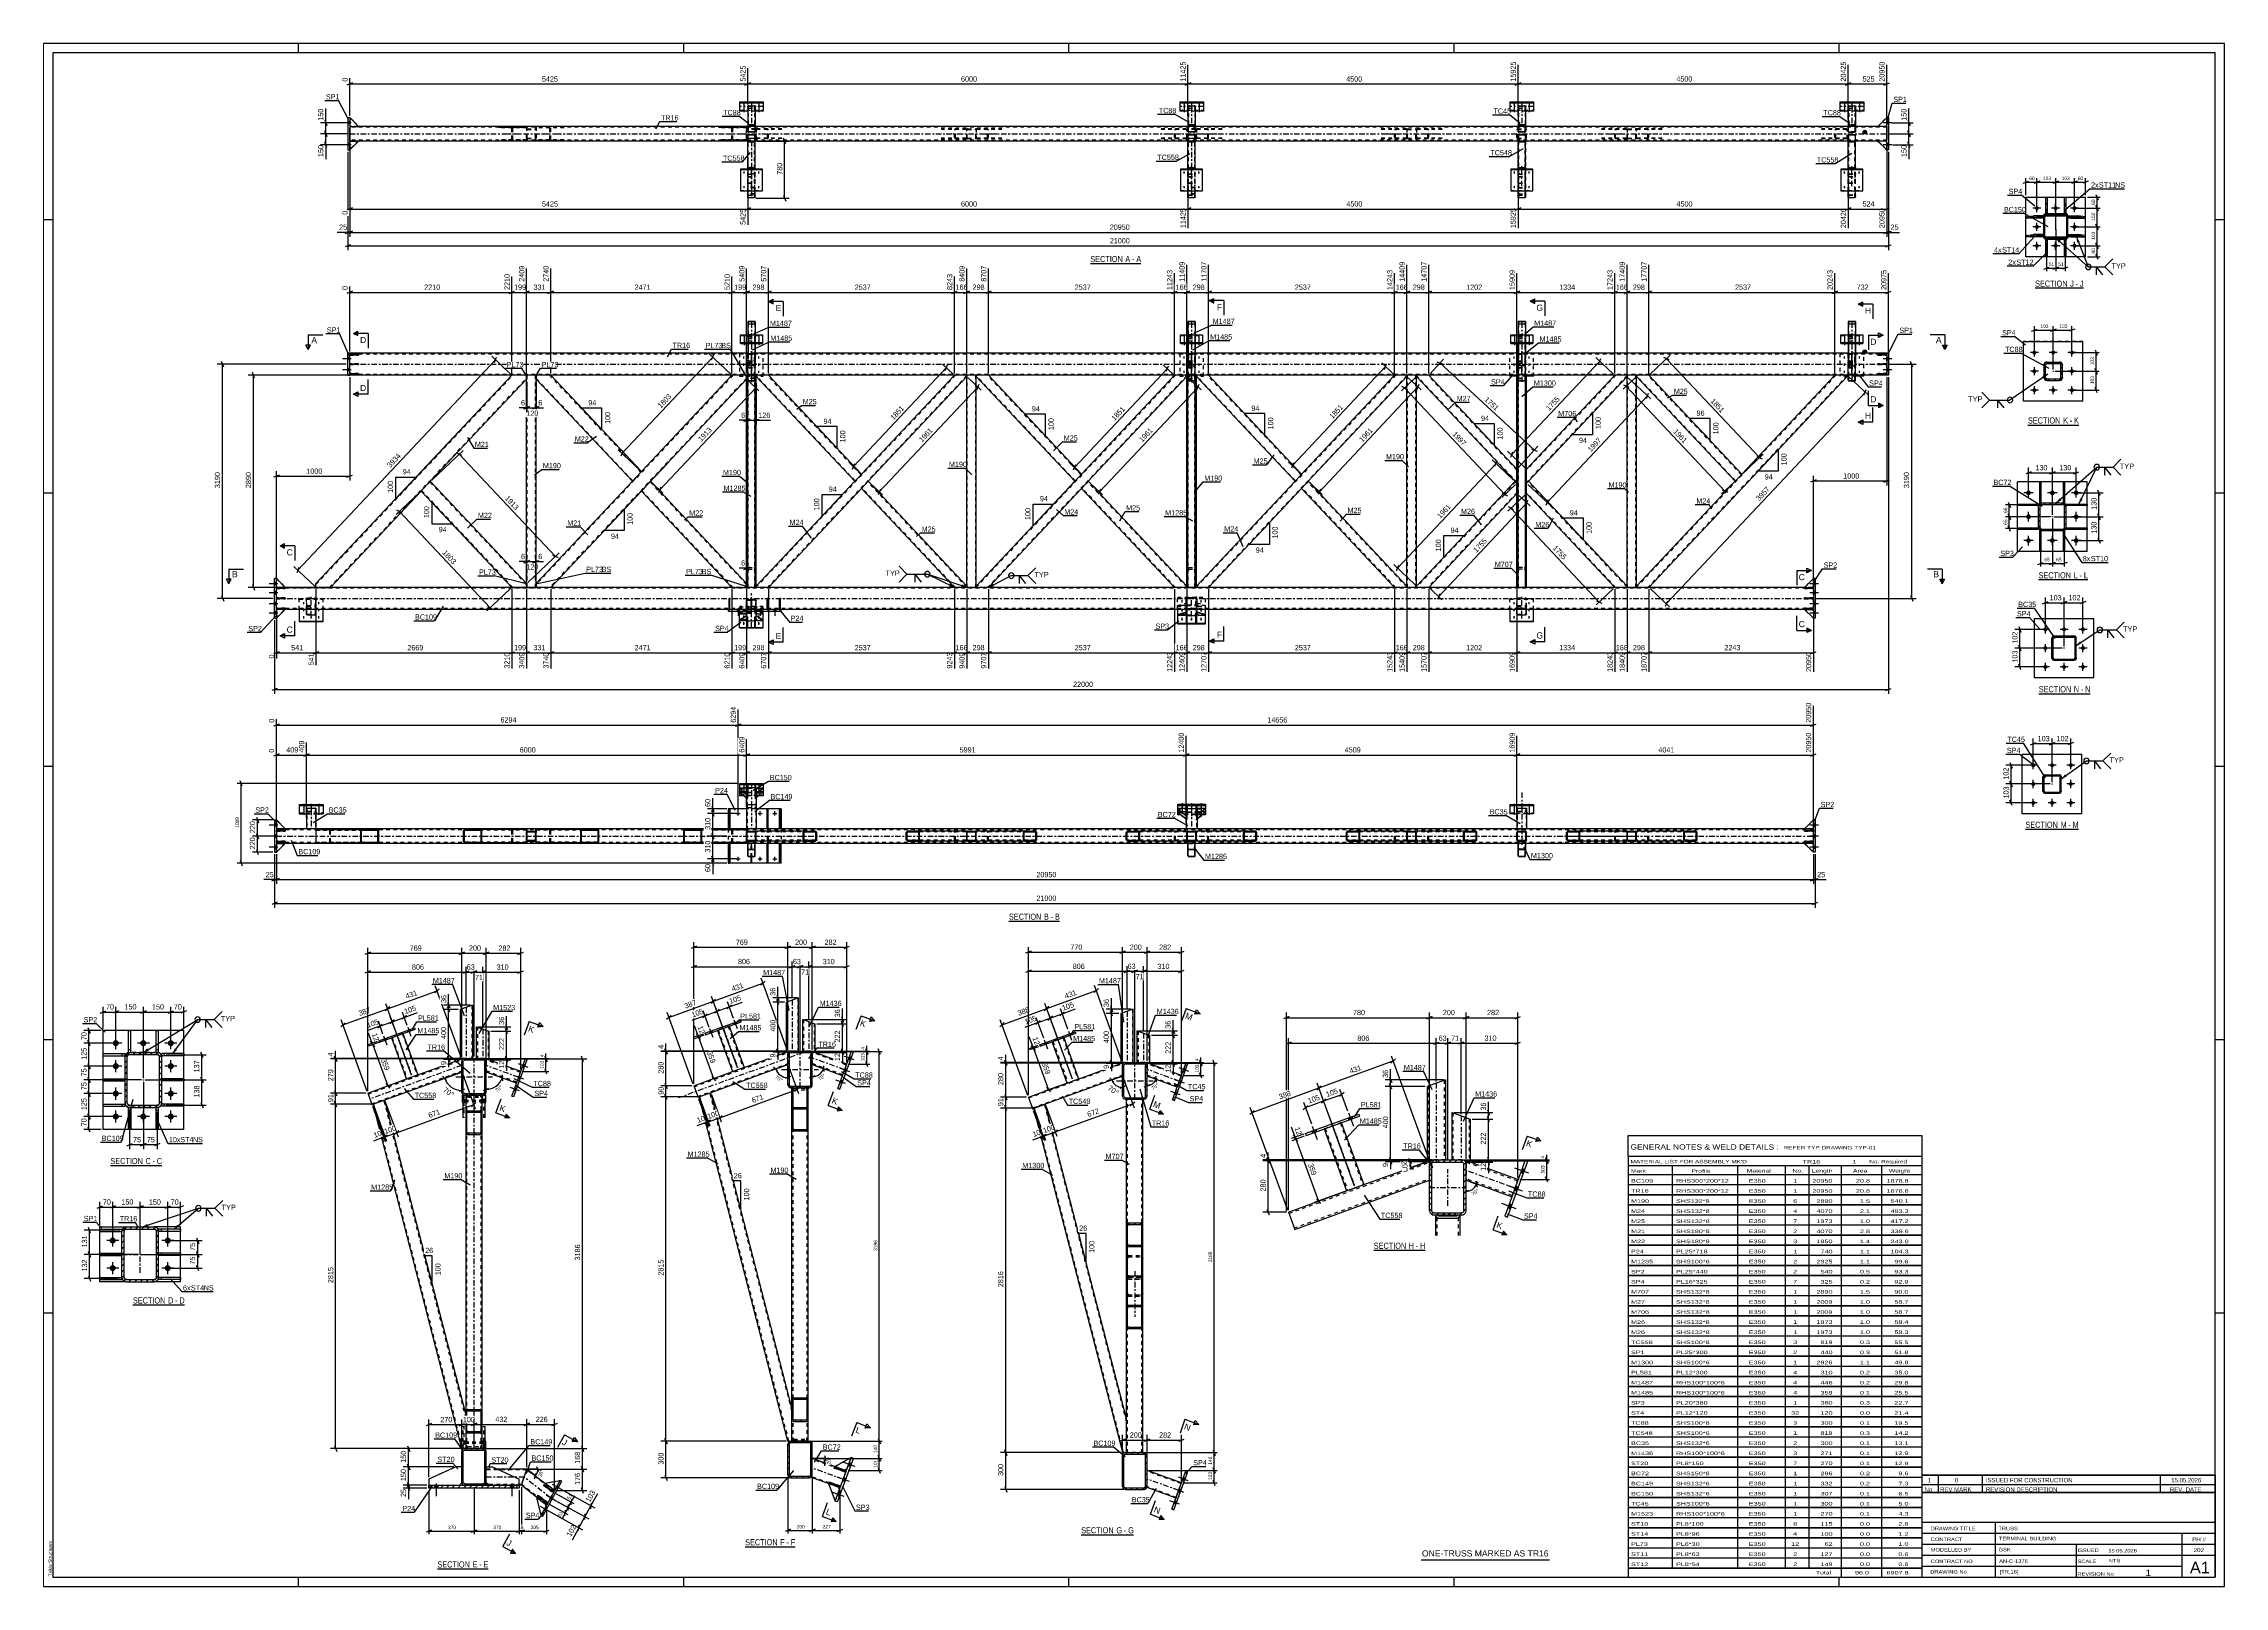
# Paper-space layout 'Layout1' of a CAD drawing. Header units: millimetres. Extents: x 0 to 1189, y 0 to 841.
# The model-space entities are those that its viewports show. They can reach past a viewport. Long polylines and large blocks are cut down to what shows.
import ezdxf

# ---------------------------------------------------------------- set-up
doc = ezdxf.new("R2010")
doc.units = ezdxf.units.MM
doc.linetypes.add('DXK_LINE_DOT2', pattern=[3.9198, 1.9599, -1.9599])
doc.linetypes.add('DXK_LINE_DOT3', pattern=[5.9187, 2.979, -0.9799, 0.9799, -0.9799])
doc.layers.add('Viewport layer', color=7, linetype='Continuous', plot=False)
doc.styles.add('Arial', font='ARIAL.TTF', dxfattribs={"height": 0.2})
doc.styles.add('Arial Narrow', font='ARIALN.TTF', dxfattribs={"height": 0.2})

# ---------------------------------------------------------------- blocks, each defined once
blk = doc.blocks.new('Unknown-389677493-18 - 47205')
at = {"color": 6, "linetype": 'Continuous'}
blk.add_line((398.8, -638.1), (427.3, -638.1), dxfattribs=at)
at = {"color": 0, "linetype": 'Continuous'}
blk.add_wipeout([(416.9, -637.3), (416.9, -633.8), (398.8, -633.8), (398.8, -637.3)], dxfattribs=at)
blk.add_wipeout([(421, -637.3), (421, -633.8), (418, -633.8), (418, -637.3)], dxfattribs=at)
at = {"color": 7, "linetype": 'Continuous', "style": 'Arial Narrow'}
blk.add_text('SECTION ', height=3.34, dxfattribs=at).set_placement((398.8, -637.3))
at = {"color": 0, "linetype": 'Continuous'}
blk.add_wipeout([(423.3, -637.3), (423.3, -633.8), (422, -633.8), (422, -637.3)], dxfattribs=at)
blk.add_wipeout([(427.3, -637.3), (427.3, -633.8), (424.4, -633.8), (424.4, -637.3)], dxfattribs=at)
at = {"color": 7, "linetype": 'Continuous', "style": 'Arial Narrow'}
for s, p in [('G', (418, -637.3)), ('-', (422, -637.3)), ('G', (424.4, -637.3))]:
    blk.add_text(s, height=3.34, dxfattribs=at).set_placement(p)
blk = doc.blocks.new('Unknown-389677493-79127')
at = {"color": 7, "linetype": 'Continuous'}
for p, q in [((857.1, -615.1), (857.1, -661.2)), ((857.1, -615.1), (1017.1, -615.1)), ((1017.1, -615.2), (1017.1, -661.2)), ((857.1, -631.2), (1017.1, -631.2)), ((857.1, -637.2), (1017.1, -637.2)), ((897.2, -631.2), (897.2, -661.2)), ((999.1, -661.1), (999.1, -637.1)), ((857.1, -643.2), (1017.1, -643.2)), ((857.1, -649.2), (1017.1, -649.2)), ((941.2, -643.2), (941.2, -661.2)), ((857.1, -655.2), (999.1, -655.2)), ((857.1, -661.2), (1017.1, -661.2))]:
    blk.add_line(p, q, dxfattribs=at)
at = {"color": 7, "style": 'Arial Narrow'}
for s, height, width, p in [('CONTRACT', 1.91, 1.425378, (862, -641.5)), ('DRAWING TITLE', 1.909, 1.425378, (862, -635.6)), ('TRUSS', 1.91, 1.425378, (898.9, -635.6)), ('TERMINAL BUILDING', 1.909, 1.425378, (899.2, -641.1)), ('CONTRACT NO', 1.909, 1.425378, (862, -653.5)), ('MODELLED BY', 1.909, 1.425378, (862, -647.2)), ('GSK', 1.91, 1.425378, (899, -647.1)), ('AN-C-1376', 1.91, 1.425378, (899.3, -653.4)), ('SCALE', 1.91, 1.425378, (942, -653.5)), ('ISSUED', 1.91, 1.425378, (942, -647.5)), ('15.05.2026', 1.91, 1.425378, (958.8, -647.7)), ('A1', 6.2, 1.25, (1003.3, -659)), ('DRAWING No', 1.91, 1.425378, (861.7, -659.2)), ('[TR.16]', 1.91, 1.425378, (899.6, -659.2)), ('REVISION No.', 1.909, 1.425378, (942, -660.4)), ('1', 3.34, 1.5, (979, -660.5))]:
    blk.add_text(s, height=height, dxfattribs=dict(at, width=width)).set_placement(p)
at = {"color": 7, "linetype": 'Continuous', "style": 'Arial Narrow'}
for s, height, width, p in [('PH #', 2.1, 1.42538, (1004.5, -641.6)), ('NTS', 1.91, 1.425378, (959.1, -653.1)), ('202', 2.1, 1.42538, (1005.3, -647.5))]:
    blk.add_text(s, height=height, dxfattribs=dict(at, width=width)).set_placement(p)
blk = doc.blocks.new('Unknown-389677493-14088')
at = {"color": 5, "linetype": 'Continuous'}
for p, q in [((1022.1, 174.8), (-166.9, 174.8)), ((-166.9, 174.8), (-166.9, -666.2)), ((1017.1, 169.8), (-161.9, 169.8)), ((-161.9, 169.8), (-161.9, -661.2)), ((-27.9, 169.8), (-27.9, 174.8)), ((182.1, 169.8), (182.1, 174.8)), ((392.1, 169.8), (392.1, 174.8)), ((602.1, 169.8), (602.1, 174.8)), ((812.1, 169.8), (812.1, 174.8)), ((1017.1, -661.2), (1017.1, 169.8)), ((1022.1, -666.2), (1022.1, 174.8)), ((-161.9, 78.8), (-166.9, 78.8)), ((1022.1, 78.8), (1017.1, 78.8)), ((-161.9, -70.2), (-166.9, -70.2)), ((1022.1, -70.2), (1017.1, -70.2)), ((-161.9, -219.2), (-166.9, -219.2)), ((1022.1, -219.2), (1017.1, -219.2)), ((-161.9, -368.2), (-166.9, -368.2)), ((1022.1, -368.2), (1017.1, -368.2)), ((-161.9, -517.2), (-166.9, -517.2)), ((1022.1, -517.2), (1017.1, -517.2)), ((-161.9, -661.2), (1017.1, -661.2)), ((-27.9, -666.2), (-27.9, -661.2)), ((182.1, -666.2), (182.1, -661.2)), ((392.1, -666.2), (392.1, -661.2)), ((602.1, -666.2), (602.1, -661.2)), ((812.1, -666.2), (812.1, -661.2)), ((-166.9, -666.2), (1022.1, -666.2))]:
    blk.add_line(p, q, dxfattribs=at)
at = {"color": 174, "linetype": 'Continuous', "style": 'Arial'}
blk.add_text('Tekla Structures', height=1.91, rotation=90, dxfattribs=at).set_placement((-162.4, -660.7))
blk = doc.blocks.new('Unknown-389677493-79128')
at = {"color": 7, "linetype": 'Continuous'}
for p, q in [((857.1, -605.6), (1017.1, -605.6)), ((1017.1, -605.6), (857.1, -605.6)), ((857.1, -605.6), (857.1, -610.6)), ((866.1, -605.6), (866.1, -610.6)), ((890.1, -605.6), (890.1, -610.6)), ((987.1, -605.6), (987.1, -610.6)), ((1017.1, -605.6), (1017.1, -610.6)), ((857.1, -610.6), (1017.1, -610.6)), ((857.1, -610.6), (857.1, -615.1)), ((857.1, -610.6), (1017.1, -610.6)), ((1017.1, -615.1), (857.1, -615.1)), ((866.1, -610.6), (866.1, -615.1)), ((890.1, -610.6), (890.1, -615.1)), ((987.1, -610.6), (987.1, -615.1)), ((1017.1, -610.6), (1017.1, -615.1))]:
    blk.add_line(p, q, dxfattribs=at)
at = {"color": 7, "linetype": 'Continuous', "style": 'Arial Narrow'}
for s, height, width, p in [('No', 2.39, 1.2, (858.6, -614.6)), ('1', 2.39, 1.196471, (860.3, -609.5)), ('REV MARK', 2.39, 1.2, (867.1, -614.6)), ('0', 2.39, 1.196471, (875.1, -609.5)), ('ISSUED FOR CONSTRUCTION', 2.386, 1.196471, (892.1, -609.5)), ('REVISION DESCRIPTION', 2.386, 1.2, (892.1, -614.6)), ('REV. DATE', 2.39, 1.2, (992.4, -614.6)), ('15.05.2026', 2.39, 1.196471, (993.1, -609.5))]:
    blk.add_text(s, height=height, dxfattribs=dict(at, width=width)).set_placement(p)
blk = doc.blocks.new('Unknown-389677493-79129')
at = {"color": 7, "linetype": 'Continuous'}
for p, q in [((697.1, -420.4), (857.1, -420.4)), ((697.1, -431.7), (697.1, -420.4)), ((857.1, -420.4), (857.1, -431.7)), ((697.1, -431.7), (857.1, -431.7)), ((697.1, -431.7), (697.1, -436.7)), ((697.1, -436.7), (857.1, -436.7)), ((697.1, -436.7), (697.1, -441.7)), ((721.1, -436.7), (721.1, -441.7)), ((756.6, -436.7), (756.6, -441.7)), ((782.6, -436.7), (782.6, -441.7)), ((795.6, -436.7), (795.6, -441.7)), ((813.1, -436.7), (813.1, -441.7)), ((835.1, -436.7), (835.1, -441.7)), ((857.1, -431.7), (857.1, -436.7)), ((857.1, -436.7), (857.1, -441.7)), ((697.1, -441.7), (857.1, -441.7)), ((697.1, -441.7), (697.1, -447.1)), ((697.1, -441.7), (857.1, -441.7)), ((697.1, -447.1), (857.1, -447.1)), ((697.1, -447.2), (697.1, -452.6)), ((697.1, -447.2), (857.1, -447.2)), ((721.1, -441.7), (721.1, -447.2)), ((721.1, -447.2), (721.1, -452.7)), ((756.6, -441.7), (756.6, -447.2)), ((756.6, -447.2), (756.6, -452.7)), ((782.6, -441.7), (782.6, -447.2)), ((782.6, -447.2), (782.6, -452.7)), ((795.6, -441.7), (795.6, -447.2)), ((795.6, -447.2), (795.6, -452.7)), ((813.1, -441.7), (813.1, -447.2)), ((813.1, -447.2), (813.1, -452.7)), ((835.1, -441.7), (835.1, -447.2)), ((835.1, -447.2), (835.1, -452.7)), ((857.1, -441.7), (857.1, -447.1)), ((857.1, -447.2), (857.1, -452.6)), ((697.1, -452.6), (857.1, -452.6)), ((697.1, -452.7), (697.1, -458.1)), ((697.1, -452.7), (857.1, -452.7)), ((697.1, -458.1), (857.1, -458.1)), ((697.1, -458.2), (697.1, -463.6)), ((697.1, -458.2), (857.1, -458.2)), ((697.1, -463.6), (857.1, -463.6)), ((721.1, -452.7), (721.1, -458.2)), ((721.1, -458.2), (721.1, -463.7)), ((721.1, -463.7), (721.1, -469.2)), ((756.6, -452.7), (756.6, -458.2)), ((756.6, -458.2), (756.6, -463.7)), ((756.6, -463.7), (756.6, -469.2)), ((782.6, -452.7), (782.6, -458.2)), ((782.6, -458.2), (782.6, -463.7)), ((782.6, -463.7), (782.6, -469.2)), ((795.6, -452.7), (795.6, -458.2)), ((795.6, -458.2), (795.6, -463.7)), ((795.6, -463.7), (795.6, -469.2)), ((813.1, -452.7), (813.1, -458.2)), ((813.1, -458.2), (813.1, -463.7)), ((813.1, -463.7), (813.1, -469.2)), ((835.1, -452.7), (835.1, -458.2)), ((835.1, -458.2), (835.1, -463.7)), ((835.1, -463.7), (835.1, -469.2)), ((857.1, -452.7), (857.1, -458.1)), ((857.1, -458.2), (857.1, -463.6)), ((697.1, -463.7), (697.1, -469.1)), ((697.1, -463.7), (857.1, -463.7)), ((697.1, -469.1), (857.1, -469.1)), ((697.1, -469.2), (697.1, -474.6)), ((697.1, -469.2), (857.1, -469.2)), ((697.1, -474.6), (857.1, -474.6)), ((697.1, -474.7), (697.1, -480.1)), ((697.1, -474.7), (857.1, -474.7)), ((721.1, -469.2), (721.1, -474.7)), ((721.1, -474.7), (721.1, -480.2)), ((756.6, -469.2), (756.6, -474.7)), ((756.6, -474.7), (756.6, -480.2)), ((782.6, -469.2), (782.6, -474.7)), ((782.6, -474.7), (782.6, -480.2)), ((795.6, -469.2), (795.6, -474.7)), ((795.6, -474.7), (795.6, -480.2)), ((813.1, -469.2), (813.1, -474.7)), ((813.1, -474.7), (813.1, -480.2)), ((835.1, -469.2), (835.1, -474.7)), ((835.1, -474.7), (835.1, -480.2)), ((857.1, -463.7), (857.1, -469.1)), ((857.1, -469.2), (857.1, -474.6)), ((857.1, -474.7), (857.1, -480.1)), ((697.1, -480.1), (857.1, -480.1)), ((697.1, -480.2), (697.1, -485.6)), ((697.1, -480.2), (857.1, -480.2)), ((697.1, -485.6), (857.1, -485.6)), ((697.1, -485.7), (697.1, -491.1)), ((697.1, -485.7), (857.1, -485.7)), ((721.1, -480.2), (721.1, -485.7)), ((721.1, -485.7), (721.1, -491.2)), ((756.6, -480.2), (756.6, -485.7)), ((756.6, -485.7), (756.6, -491.2)), ((782.6, -480.2), (782.6, -485.7)), ((782.6, -485.7), (782.6, -491.2)), ((795.6, -480.2), (795.6, -485.7)), ((795.6, -485.7), (795.6, -491.2)), ((813.1, -480.2), (813.1, -485.7)), ((813.1, -485.7), (813.1, -491.2)), ((835.1, -480.2), (835.1, -485.7)), ((835.1, -485.7), (835.1, -491.2)), ((857.1, -480.2), (857.1, -485.6)), ((857.1, -485.7), (857.1, -491.1)), ((697.1, -491.1), (857.1, -491.1)), ((697.1, -491.2), (697.1, -496.6)), ((697.1, -491.2), (857.1, -491.2)), ((697.1, -496.6), (857.1, -496.6)), ((697.1, -496.7), (697.1, -502.1)), ((697.1, -496.7), (857.1, -496.7)), ((721.1, -491.2), (721.1, -496.7)), ((721.1, -496.7), (721.1, -502.2)), ((756.6, -491.2), (756.6, -496.7)), ((756.6, -496.7), (756.6, -502.2)), ((782.6, -491.2), (782.6, -496.7)), ((782.6, -496.7), (782.6, -502.2)), ((795.6, -491.2), (795.6, -496.7)), ((795.6, -496.7), (795.6, -502.2)), ((813.1, -491.2), (813.1, -496.7)), ((813.1, -496.7), (813.1, -502.2)), ((835.1, -491.2), (835.1, -496.7)), ((835.1, -496.7), (835.1, -502.2)), ((857.1, -491.2), (857.1, -496.6)), ((857.1, -496.7), (857.1, -502.1)), ((697.1, -502.1), (857.1, -502.1)), ((697.1, -502.2), (697.1, -507.6)), ((697.1, -502.2), (857.1, -502.2)), ((697.1, -507.6), (857.1, -507.6)), ((697.1, -507.7), (697.1, -513.1)), ((697.1, -507.7), (857.1, -507.7)), ((721.1, -502.2), (721.1, -507.7)), ((721.1, -507.7), (721.1, -513.2)), ((756.6, -502.2), (756.6, -507.7)), ((756.6, -507.7), (756.6, -513.2)), ((782.6, -502.2), (782.6, -507.7)), ((782.6, -507.7), (782.6, -513.2)), ((795.6, -502.2), (795.6, -507.7)), ((795.6, -507.7), (795.6, -513.2)), ((813.1, -502.2), (813.1, -507.7)), ((813.1, -507.7), (813.1, -513.2)), ((835.1, -502.2), (835.1, -507.7)), ((835.1, -507.7), (835.1, -513.2)), ((857.1, -502.2), (857.1, -507.6)), ((857.1, -507.7), (857.1, -513.1)), ((697.1, -513.1), (857.1, -513.1)), ((697.1, -513.2), (697.1, -518.6)), ((697.1, -513.2), (857.1, -513.2)), ((697.1, -518.6), (857.1, -518.6)), ((697.1, -518.7), (697.1, -524.1)), ((697.1, -518.7), (857.1, -518.7)), ((721.1, -513.2), (721.1, -518.7)), ((721.1, -518.7), (721.1, -524.2)), ((756.6, -513.2), (756.6, -518.7)), ((756.6, -518.7), (756.6, -524.2)), ((782.6, -513.2), (782.6, -518.7)), ((782.6, -518.7), (782.6, -524.2)), ((795.6, -513.2), (795.6, -518.7)), ((795.6, -518.7), (795.6, -524.2)), ((813.1, -513.2), (813.1, -518.7)), ((813.1, -518.7), (813.1, -524.2)), ((835.1, -513.2), (835.1, -518.7)), ((835.1, -518.7), (835.1, -524.2)), ((857.1, -513.2), (857.1, -518.6)), ((857.1, -518.7), (857.1, -524.1)), ((697.1, -524.1), (857.1, -524.1)), ((697.1, -524.2), (697.1, -529.6)), ((697.1, -524.2), (857.1, -524.2)), ((697.1, -529.6), (857.1, -529.6)), ((697.1, -529.7), (697.1, -535.1)), ((697.1, -529.7), (857.1, -529.7)), ((721.1, -524.2), (721.1, -529.7)), ((721.1, -529.7), (721.1, -535.2)), ((756.6, -524.2), (756.6, -529.7)), ((756.6, -529.7), (756.6, -535.2)), ((782.6, -524.2), (782.6, -529.7)), ((782.6, -529.7), (782.6, -535.2)), ((795.6, -524.2), (795.6, -529.7)), ((795.6, -529.7), (795.6, -535.2)), ((813.1, -524.2), (813.1, -529.7)), ((813.1, -529.7), (813.1, -535.2)), ((835.1, -524.2), (835.1, -529.7)), ((835.1, -529.7), (835.1, -535.2)), ((857.1, -524.2), (857.1, -529.6)), ((857.1, -529.7), (857.1, -535.1)), ((697.1, -535.1), (857.1, -535.1)), ((697.1, -535.2), (697.1, -540.6)), ((697.1, -535.2), (857.1, -535.2)), ((697.1, -540.6), (857.1, -540.6)), ((697.1, -540.7), (697.1, -546.1)), ((697.1, -540.7), (857.1, -540.7)), ((697.1, -546.1), (857.1, -546.1)), ((697.1, -546.2), (697.1, -551.6)), ((697.1, -546.2), (857.1, -546.2)), ((721.1, -535.2), (721.1, -540.7)), ((721.1, -540.7), (721.1, -546.2)), ((721.1, -546.2), (721.1, -551.7)), ((756.6, -535.2), (756.6, -540.7)), ((756.6, -540.7), (756.6, -546.2)), ((756.6, -546.2), (756.6, -551.7)), ((782.6, -535.2), (782.6, -540.7)), ((782.6, -540.7), (782.6, -546.2)), ((782.6, -546.2), (782.6, -551.7)), ((795.6, -535.2), (795.6, -540.7)), ((795.6, -540.7), (795.6, -546.2)), ((795.6, -546.2), (795.6, -551.7)), ((813.1, -535.2), (813.1, -540.7)), ((813.1, -540.7), (813.1, -546.2)), ((813.1, -546.2), (813.1, -551.7)), ((835.1, -535.2), (835.1, -540.7)), ((835.1, -540.7), (835.1, -546.2)), ((835.1, -546.2), (835.1, -551.7)), ((857.1, -535.2), (857.1, -540.6)), ((857.1, -540.7), (857.1, -546.1)), ((857.1, -546.2), (857.1, -551.6)), ((697.1, -551.6), (857.1, -551.6)), ((697.1, -551.7), (697.1, -557.1)), ((697.1, -551.7), (857.1, -551.7)), ((697.1, -557.1), (857.1, -557.1)), ((697.1, -557.2), (697.1, -562.6)), ((697.1, -557.2), (857.1, -557.2)), ((721.1, -551.7), (721.1, -557.2)), ((721.1, -557.2), (721.1, -562.7)), ((756.6, -551.7), (756.6, -557.2)), ((756.6, -557.2), (756.6, -562.7)), ((782.6, -551.7), (782.6, -557.2)), ((782.6, -557.2), (782.6, -562.7)), ((795.6, -551.7), (795.6, -557.2)), ((795.6, -557.2), (795.6, -562.7)), ((813.1, -551.7), (813.1, -557.2)), ((813.1, -557.2), (813.1, -562.7)), ((835.1, -551.7), (835.1, -557.2)), ((835.1, -557.2), (835.1, -562.7)), ((857.1, -551.7), (857.1, -557.1)), ((857.1, -557.2), (857.1, -562.6)), ((697.1, -562.6), (857.1, -562.6)), ((697.1, -562.7), (697.1, -568.1)), ((697.1, -562.7), (857.1, -562.7)), ((697.1, -568.1), (857.1, -568.1)), ((697.1, -568.2), (697.1, -573.6)), ((697.1, -568.2), (857.1, -568.2)), ((721.1, -562.7), (721.1, -568.2)), ((721.1, -568.2), (721.1, -573.7)), ((756.6, -562.7), (756.6, -568.2)), ((756.6, -568.2), (756.6, -573.7)), ((782.6, -562.7), (782.6, -568.2)), ((782.6, -568.2), (782.6, -573.7)), ((795.6, -562.7), (795.6, -568.2)), ((795.6, -568.2), (795.6, -573.7)), ((813.1, -562.7), (813.1, -568.2)), ((813.1, -568.2), (813.1, -573.7)), ((835.1, -562.7), (835.1, -568.2)), ((835.1, -568.2), (835.1, -573.7)), ((857.1, -562.7), (857.1, -568.1)), ((857.1, -568.2), (857.1, -573.6)), ((697.1, -573.6), (857.1, -573.6)), ((697.1, -573.7), (697.1, -579.1)), ((697.1, -573.7), (857.1, -573.7)), ((697.1, -579.1), (857.1, -579.1)), ((697.1, -579.2), (697.1, -584.6)), ((697.1, -579.2), (857.1, -579.2)), ((721.1, -573.7), (721.1, -579.2)), ((721.1, -579.2), (721.1, -584.7)), ((756.6, -573.7), (756.6, -579.2)), ((756.6, -579.2), (756.6, -584.7)), ((782.6, -573.7), (782.6, -579.2)), ((782.6, -579.2), (782.6, -584.7)), ((795.6, -573.7), (795.6, -579.2)), ((795.6, -579.2), (795.6, -584.7)), ((813.1, -573.7), (813.1, -579.2)), ((813.1, -579.2), (813.1, -584.7)), ((835.1, -573.7), (835.1, -579.2)), ((835.1, -579.2), (835.1, -584.7)), ((857.1, -573.7), (857.1, -579.1)), ((857.1, -579.2), (857.1, -584.6)), ((697.1, -584.6), (857.1, -584.6)), ((697.1, -584.7), (697.1, -590.1)), ((697.1, -584.7), (857.1, -584.7)), ((697.1, -590.1), (857.1, -590.1)), ((697.1, -590.2), (697.1, -595.6)), ((697.1, -590.2), (857.1, -590.2)), ((721.1, -584.7), (721.1, -590.2)), ((721.1, -590.2), (721.1, -595.7)), ((756.6, -584.7), (756.6, -590.2)), ((756.6, -590.2), (756.6, -595.7)), ((782.6, -584.7), (782.6, -590.2)), ((782.6, -590.2), (782.6, -595.7)), ((795.6, -584.7), (795.6, -590.2)), ((795.6, -590.2), (795.6, -595.7)), ((813.1, -584.7), (813.1, -590.2)), ((813.1, -590.2), (813.1, -595.7)), ((835.1, -584.7), (835.1, -590.2)), ((835.1, -590.2), (835.1, -595.7)), ((857.1, -584.7), (857.1, -590.1)), ((857.1, -590.2), (857.1, -595.6)), ((697.1, -595.6), (857.1, -595.6)), ((697.1, -595.7), (697.1, -601.1)), ((697.1, -595.7), (857.1, -595.7)), ((697.1, -601.1), (857.1, -601.1)), ((697.1, -601.2), (697.1, -606.6)), ((697.1, -601.2), (857.1, -601.2)), ((721.1, -595.7), (721.1, -601.2)), ((721.1, -601.2), (721.1, -606.7)), ((756.6, -595.7), (756.6, -601.2)), ((756.6, -601.2), (756.6, -606.7)), ((782.6, -595.7), (782.6, -601.2)), ((782.6, -601.2), (782.6, -606.7)), ((795.6, -595.7), (795.6, -601.2)), ((795.6, -601.2), (795.6, -606.7)), ((813.1, -595.7), (813.1, -601.2)), ((813.1, -601.2), (813.1, -606.7)), ((835.1, -595.7), (835.1, -601.2)), ((835.1, -601.2), (835.1, -606.7)), ((857.1, -595.7), (857.1, -601.1)), ((857.1, -601.2), (857.1, -606.6)), ((697.1, -606.6), (857.1, -606.6)), ((697.1, -606.7), (697.1, -612.1)), ((697.1, -606.7), (857.1, -606.7)), ((697.1, -612.1), (857.1, -612.1)), ((697.1, -612.2), (697.1, -617.6)), ((697.1, -612.2), (857.1, -612.2)), ((697.1, -617.6), (857.1, -617.6)), ((697.1, -617.7), (697.1, -623.1)), ((697.1, -617.7), (857.1, -617.7)), ((721.1, -606.7), (721.1, -612.2)), ((721.1, -612.2), (721.1, -617.7)), ((721.1, -617.7), (721.1, -623.2)), ((756.6, -606.7), (756.6, -612.2)), ((756.6, -612.2), (756.6, -617.7)), ((756.6, -617.7), (756.6, -623.2)), ((782.6, -606.7), (782.6, -612.2)), ((782.6, -612.2), (782.6, -617.7)), ((782.6, -617.7), (782.6, -623.2)), ((795.6, -606.7), (795.6, -612.2)), ((795.6, -612.2), (795.6, -617.7)), ((795.6, -617.7), (795.6, -623.2)), ((813.1, -606.7), (813.1, -612.2)), ((813.1, -612.2), (813.1, -617.7)), ((813.1, -617.7), (813.1, -623.2)), ((835.1, -606.7), (835.1, -612.2)), ((835.1, -612.2), (835.1, -617.7)), ((835.1, -617.7), (835.1, -623.2)), ((857.1, -606.7), (857.1, -612.1)), ((857.1, -612.2), (857.1, -617.6)), ((857.1, -617.7), (857.1, -623.1)), ((697.1, -623.1), (857.1, -623.1)), ((697.1, -623.2), (697.1, -628.6)), ((697.1, -623.2), (857.1, -623.2)), ((697.1, -628.6), (857.1, -628.6)), ((697.1, -628.7), (697.1, -634.1)), ((697.1, -628.7), (857.1, -628.7)), ((721.1, -623.2), (721.1, -628.7)), ((721.1, -628.7), (721.1, -634.2)), ((756.6, -623.2), (756.6, -628.7)), ((756.6, -628.7), (756.6, -634.2)), ((782.6, -623.2), (782.6, -628.7)), ((782.6, -628.7), (782.6, -634.2)), ((795.6, -623.2), (795.6, -628.7)), ((795.6, -628.7), (795.6, -634.2)), ((813.1, -623.2), (813.1, -628.7)), ((813.1, -628.7), (813.1, -634.2)), ((835.1, -623.2), (835.1, -628.7)), ((835.1, -628.7), (835.1, -634.2)), ((857.1, -623.2), (857.1, -628.6)), ((857.1, -628.7), (857.1, -634.1)), ((697.1, -634.1), (857.1, -634.1)), ((697.1, -634.2), (697.1, -639.6)), ((697.1, -634.2), (857.1, -634.2)), ((697.1, -639.6), (857.1, -639.6)), ((697.1, -639.7), (697.1, -645.1)), ((697.1, -639.7), (857.1, -639.7)), ((721.1, -634.2), (721.1, -639.7)), ((721.1, -639.7), (721.1, -645.2)), ((756.6, -634.2), (756.6, -639.7)), ((756.6, -639.7), (756.6, -645.2)), ((782.6, -634.2), (782.6, -639.7)), ((782.6, -639.7), (782.6, -645.2)), ((795.6, -634.2), (795.6, -639.7)), ((795.6, -639.7), (795.6, -645.2)), ((813.1, -634.2), (813.1, -639.7)), ((813.1, -639.7), (813.1, -645.2)), ((835.1, -634.2), (835.1, -639.7)), ((835.1, -639.7), (835.1, -645.2)), ((857.1, -634.2), (857.1, -639.6)), ((857.1, -639.7), (857.1, -645.1)), ((697.1, -645.1), (857.1, -645.1)), ((697.1, -645.2), (697.1, -650.6)), ((697.1, -645.2), (857.1, -645.2)), ((697.1, -650.6), (857.1, -650.6)), ((697.1, -650.7), (697.1, -656.1)), ((697.1, -650.7), (857.1, -650.7)), ((721.1, -645.2), (721.1, -650.7)), ((721.1, -650.7), (721.1, -656.2)), ((756.6, -645.2), (756.6, -650.7)), ((756.6, -650.7), (756.6, -656.2)), ((782.6, -645.2), (782.6, -650.7)), ((782.6, -650.7), (782.6, -656.2)), ((795.6, -645.2), (795.6, -650.7)), ((795.6, -650.7), (795.6, -656.2)), ((813.1, -645.2), (813.1, -650.7)), ((813.1, -650.7), (813.1, -656.2)), ((835.1, -645.2), (835.1, -650.7)), ((835.1, -650.7), (835.1, -656.2)), ((857.1, -645.2), (857.1, -650.6)), ((857.1, -650.7), (857.1, -656.1)), ((697.1, -656.1), (857.1, -656.1)), ((697.1, -656.2), (857.1, -656.2)), ((697.1, -656.2), (697.1, -661.2)), ((697.1, -661.2), (857.1, -661.2)), ((813.1, -656.2), (813.1, -661.2)), ((835.1, -656.2), (835.1, -661.2)), ((857.1, -656.2), (857.1, -661.2))]:
    blk.add_line(p, q, dxfattribs=at)
at = {"color": 7, "style": 'Arial Narrow'}
for s, height, width, p in [('GENERAL NOTES & WELD DETAILS :', 2.863, 1.4, (698.3, -428.1)), ('REFER TYP DRAWING TYP-01', 1.909, 1.6, (781.8, -428)), ("MATERIAL LIST FOR ASSEMBLY MK'D", 1.909, 1.6, (698.3, -435.6)), ('Mark', 1.91, 1.7, (698.4, -440.7)), ('Profile', 1.91, 1.7, (731.5, -440.7)), ('Material', 1.91, 1.7, (761.6, -440.6)), ('No.', 1.91, 1.7, (786.6, -440.6)), ('TR16', 1.91, 1.794707, (792.1, -435.7)), ('Length', 1.91, 1.7, (797.1, -440.6)), ('1', 1.91, 1.794707, (819.2, -435.6)), ('Area', 1.91, 1.7, (819.6, -440.6)), ('No. Required', 1.909, 1.6, (828.5, -435.6)), ('Weight', 1.91, 1.7, (839.1, -440.6))]:
    blk.add_text(s, height=height, dxfattribs=dict(at, width=width)).set_placement(p)
at = {"color": 7, "linetype": 'Continuous', "style": 'Arial Narrow'}
for s, height, width, p in [('TR16', 1.91, 1.794707, (698.6, -451.6)), ('BC109', 1.91, 1.794707, (698.6, -446.1)), ('RHS300*200*12', 1.909, 1.794707, (723.1, -446.1)), ('RHS300*200*12', 1.909, 1.794707, (723.1, -451.6)), ('E350', 1.91, 1.794707, (762.8, -446.1)), ('E350', 1.91, 1.794707, (762.8, -451.6)), ('1', 1.91, 1.794707, (787, -446.1)), ('1', 1.91, 1.794707, (787, -451.6)), ('20950', 1.91, 1.794707, (797.5, -446.1)), ('20950', 1.91, 1.794707, (797.5, -451.6)), ('20.8', 1.91, 1.794707, (821.2, -446.1)), ('20.8', 1.91, 1.794707, (821.2, -451.6)), ('1878.8', 1.91, 1.794707, (837.9, -446.1)), ('1878.8', 1.91, 1.794707, (837.9, -451.6)), ('M190', 1.91, 1.794707, (698.6, -457.1)), ('M24', 1.91, 1.794707, (698.6, -462.6)), ('SHS132*8', 1.91, 1.794707, (723.1, -457.1)), ('SHS132*8', 1.91, 1.794707, (723.1, -462.6)), ('E350', 1.91, 1.794707, (762.8, -457.1)), ('E350', 1.91, 1.794707, (762.8, -462.6)), ('4', 1.91, 1.794707, (787, -462.6)), ('6', 1.91, 1.794707, (787, -457.1)), ('4070', 1.91, 1.794707, (799.7, -462.6)), ('2890', 1.91, 1.794707, (799.7, -457.1)), ('2.1', 1.91, 1.794707, (823.4, -462.6)), ('1.5', 1.91, 1.794707, (823.4, -457.1)), ('493.3', 1.91, 1.794707, (840.1, -462.6)), ('540.1', 1.91, 1.794707, (840.1, -457.1)), ('M25', 1.91, 1.794707, (698.6, -468.1)), ('M21', 1.91, 1.794707, (698.6, -473.6)), ('SHS132*8', 1.91, 1.794707, (723.1, -468.1)), ('SHS180*8', 1.91, 1.794707, (723.1, -473.6)), ('E350', 1.91, 1.794707, (762.8, -468.1)), ('E350', 1.91, 1.794707, (762.8, -473.6)), ('7', 1.91, 1.794707, (787, -468.1)), ('2', 1.91, 1.794707, (787, -473.6)), ('4070', 1.91, 1.794707, (799.7, -473.6)), ('1973', 1.91, 1.794707, (799.7, -468.1)), ('2.8', 1.91, 1.794707, (823.4, -473.6)), ('1.0', 1.91, 1.794707, (823.4, -468.1)), ('417.2', 1.91, 1.794707, (840.1, -468.1)), ('339.6', 1.91, 1.794707, (840.1, -473.6)), ('M22', 1.91, 1.794707, (698.6, -479.1)), ('P24', 1.91, 1.794707, (698.6, -484.6)), ('SHS180*8', 1.91, 1.794707, (723.1, -479.1)), ('PL25*718', 1.91, 1.794707, (723.1, -484.6)), ('E350', 1.91, 1.794707, (762.8, -479.1)), ('E350', 1.91, 1.794707, (762.8, -484.6)), ('3', 1.91, 1.794707, (787, -479.1)), ('1', 1.91, 1.794707, (787, -484.6)), ('1950', 1.91, 1.794707, (799.7, -479.1)), ('740', 1.91, 1.794707, (801.9, -484.6)), ('1.4', 1.91, 1.794707, (823.4, -479.1)), ('1.1', 1.91, 1.794707, (823.4, -484.6)), ('243.0', 1.91, 1.794707, (840.1, -479.1)), ('104.3', 1.91, 1.794707, (840.1, -484.6)), ('SP2', 1.91, 1.794707, (698.6, -495.6)), ('SP4', 1.91, 1.794707, (698.6, -501.1)), ('M1285', 1.91, 1.794707, (698.6, -490.1)), ('SHS100*6', 1.91, 1.794707, (723.1, -490.1)), ('PL25*440', 1.91, 1.794707, (723.1, -495.6)), ('PL16*325', 1.91, 1.794707, (723.1, -501.1)), ('E350', 1.91, 1.794707, (762.8, -490.1)), ('E350', 1.91, 1.794707, (762.8, -495.6)), ('E350', 1.91, 1.794707, (762.8, -501.1)), ('2', 1.91, 1.794707, (787, -490.1)), ('2', 1.91, 1.794707, (787, -495.6)), ('7', 1.91, 1.794707, (787, -501.1)), ('2925', 1.91, 1.794707, (799.7, -490.1)), ('540', 1.91, 1.794707, (801.9, -495.6)), ('325', 1.91, 1.794707, (801.9, -501.1)), ('0.5', 1.91, 1.794707, (823.4, -495.6)), ('0.2', 1.91, 1.794707, (823.4, -501.1)), ('1.1', 1.91, 1.794707, (823.4, -490.1)), ('99.6', 1.91, 1.794707, (842.2, -490.1)), ('93.3', 1.91, 1.794707, (842.2, -495.6)), ('92.9', 1.91, 1.794707, (842.2, -501.1)), ('M707', 1.91, 1.794707, (698.6, -506.6)), ('M27', 1.91, 1.794707, (698.6, -512.1)), ('SHS132*8', 1.91, 1.794707, (723.1, -506.6)), ('SHS132*8', 1.91, 1.794707, (723.1, -512.1)), ('E350', 1.91, 1.794707, (762.8, -506.6)), ('E350', 1.91, 1.794707, (762.8, -512.1)), ('1', 1.91, 1.794707, (787, -506.6)), ('1', 1.91, 1.794707, (787, -512.1)), ('2890', 1.91, 1.794707, (799.7, -506.6)), ('2009', 1.91, 1.794707, (799.7, -512.1)), ('1.5', 1.91, 1.794707, (823.4, -506.6)), ('1.0', 1.91, 1.794707, (823.4, -512.1)), ('90.0', 1.91, 1.794707, (842.2, -506.6)), ('58.7', 1.91, 1.794707, (842.2, -512.1)), ('M706', 1.91, 1.794707, (698.6, -517.6)), ('M26', 1.91, 1.794707, (698.6, -523.1)), ('SHS132*8', 1.91, 1.794707, (723.1, -517.6)), ('SHS132*8', 1.91, 1.794707, (723.1, -523.1)), ('E350', 1.91, 1.794707, (762.8, -517.6)), ('E350', 1.91, 1.794707, (762.8, -523.1)), ('1', 1.91, 1.794707, (787, -517.6)), ('1', 1.91, 1.794707, (787, -523.1)), ('2009', 1.91, 1.794707, (799.7, -517.6)), ('1973', 1.91, 1.794707, (799.7, -523.1)), ('1.0', 1.91, 1.794707, (823.4, -517.6)), ('1.0', 1.91, 1.794707, (823.4, -523.1)), ('58.7', 1.91, 1.794707, (842.2, -517.6)), ('58.4', 1.91, 1.794707, (842.2, -523.1)), ('TC558', 1.91, 1.794707, (698.6, -534.1)), ('M26', 1.91, 1.794707, (698.6, -528.6)), ('SHS132*8', 1.91, 1.794707, (723.1, -528.6)), ('SHS100*8', 1.91, 1.794707, (723.1, -534.1)), ('E350', 1.91, 1.794707, (762.8, -528.6)), ('E350', 1.91, 1.794707, (762.8, -534.1)), ('3', 1.91, 1.794707, (787, -534.1)), ('1', 1.91, 1.794707, (787, -528.6)), ('1973', 1.91, 1.794707, (799.7, -528.6)), ('819', 1.91, 1.794707, (801.9, -534.1)), ('0.3', 1.91, 1.794707, (823.4, -534.1)), ('1.0', 1.91, 1.794707, (823.4, -528.6)), ('58.3', 1.91, 1.794707, (842.2, -528.6)), ('55.5', 1.91, 1.794707, (842.2, -534.1)), ('SP1', 1.91, 1.794707, (698.6, -539.6)), ('M1300', 1.91, 1.794707, (698.6, -545.1)), ('SHS100*6', 1.91, 1.794707, (723.1, -545.1)), ('PL25*300', 1.91, 1.794707, (723.1, -539.6)), ('E350', 1.91, 1.794707, (762.8, -539.6)), ('E350', 1.91, 1.794707, (762.8, -545.1)), ('2', 1.91, 1.794707, (787, -539.6)), ('1', 1.91, 1.794707, (787, -545.1)), ('2926', 1.91, 1.794707, (799.7, -545.1)), ('440', 1.91, 1.794707, (801.9, -539.6)), ('0.3', 1.91, 1.794707, (823.4, -539.6)), ('1.1', 1.91, 1.794707, (823.4, -545.1)), ('49.8', 1.91, 1.794707, (842.2, -545.1)), ('51.8', 1.91, 1.794707, (842.2, -539.6)), ('PL581', 1.91, 1.794707, (698.6, -550.6)), ('M1487', 1.91, 1.794707, (698.6, -556.1)), ('PL12*300', 1.91, 1.794707, (723.1, -550.6)), ('RHS100*100*6', 1.909, 1.794707, (723.1, -556.1)), ('E350', 1.91, 1.794707, (762.8, -550.6)), ('E350', 1.91, 1.794707, (762.8, -556.1)), ('4', 1.91, 1.794707, (787, -550.6)), ('4', 1.91, 1.794707, (787, -556.1)), ('310', 1.91, 1.794707, (801.9, -550.6)), ('446', 1.91, 1.794707, (801.9, -556.1)), ('0.2', 1.91, 1.794707, (823.4, -550.6)), ('0.2', 1.91, 1.794707, (823.4, -556.1)), ('35.0', 1.91, 1.794707, (842.2, -550.6)), ('29.8', 1.91, 1.794707, (842.2, -556.1)), ('SP3', 1.91, 1.794707, (698.6, -567.1)), ('ST4', 1.91, 1.794707, (698.6, -572.6)), ('M1485', 1.91, 1.794707, (698.6, -561.6)), ('RHS100*100*6', 1.909, 1.794707, (723.1, -561.6)), ('PL20*380', 1.91, 1.794707, (723.1, -567.1)), ('PL12*120', 1.91, 1.794707, (723.1, -572.6)), ('E350', 1.91, 1.794707, (762.8, -561.6)), ('E350', 1.91, 1.794707, (762.8, -567.1)), ('E350', 1.91, 1.794707, (762.8, -572.6)), ('32', 1.91, 1.794707, (785.9, -572.6)), ('4', 1.91, 1.794707, (787, -561.6)), ('1', 1.91, 1.794707, (787, -567.1)), ('359', 1.91, 1.794707, (801.9, -561.6)), ('380', 1.91, 1.794707, (801.9, -567.1)), ('120', 1.91, 1.794707, (801.9, -572.6)), ('0.1', 1.91, 1.794707, (823.4, -561.6)), ('0.3', 1.91, 1.794707, (823.4, -567.1)), ('0.0', 1.91, 1.794707, (823.4, -572.6)), ('25.5', 1.91, 1.794707, (842.2, -561.6)), ('22.7', 1.91, 1.794707, (842.2, -567.1)), ('21.4', 1.91, 1.794707, (842.2, -572.6)), ('TC88', 1.91, 1.794707, (698.6, -578.1)), ('TC548', 1.91, 1.794707, (698.6, -583.6)), ('SHS100*8', 1.91, 1.794707, (723.1, -578.1)), ('SHS100*6', 1.91, 1.794707, (723.1, -583.6)), ('E350', 1.91, 1.794707, (762.8, -578.1)), ('E350', 1.91, 1.794707, (762.8, -583.6)), ('3', 1.91, 1.794707, (787, -578.1)), ('1', 1.91, 1.794707, (787, -583.6)), ('300', 1.91, 1.794707, (801.9, -578.1)), ('819', 1.91, 1.794707, (801.9, -583.6)), ('0.1', 1.91, 1.794707, (823.4, -578.1)), ('0.3', 1.91, 1.794707, (823.4, -583.6)), ('19.5', 1.91, 1.794707, (842.2, -578.1)), ('14.2', 1.91, 1.794707, (842.2, -583.6)), ('BC35', 1.91, 1.794707, (698.6, -589.1)), ('M1436', 1.91, 1.794707, (698.6, -594.6)), ('SHS132*6', 1.91, 1.794707, (723.1, -589.1)), ('RHS100*100*6', 1.909, 1.794707, (723.1, -594.6)), ('E350', 1.91, 1.794707, (762.8, -589.1)), ('E350', 1.91, 1.794707, (762.8, -594.6)), ('3', 1.91, 1.794707, (787, -594.6)), ('2', 1.91, 1.794707, (787, -589.1)), ('300', 1.91, 1.794707, (801.9, -589.1)), ('271', 1.91, 1.794707, (801.9, -594.6)), ('0.1', 1.91, 1.794707, (823.4, -589.1)), ('0.1', 1.91, 1.794707, (823.4, -594.6)), ('13.1', 1.91, 1.794707, (842.2, -589.1)), ('12.9', 1.91, 1.794707, (842.2, -594.6)), ('ST20', 1.91, 1.794707, (698.6, -600.1)), ('BC72', 1.91, 1.794707, (698.6, -605.6)), ('SHS150*8', 1.91, 1.794707, (723.1, -605.6)), ('PL8*150', 1.91, 1.794707, (723.1, -600.1)), ('E350', 1.91, 1.794707, (762.8, -600.1)), ('E350', 1.91, 1.794707, (762.8, -605.6)), ('7', 1.91, 1.794707, (787, -600.1)), ('1', 1.91, 1.794707, (787, -605.6)), ('270', 1.91, 1.794707, (801.9, -600.1)), ('296', 1.91, 1.794707, (801.9, -605.6)), ('0.1', 1.91, 1.794707, (823.4, -600.1)), ('0.2', 1.91, 1.794707, (823.4, -605.6)), ('12.9', 1.91, 1.794707, (842.2, -600.1)), ('9.6', 1.91, 1.794707, (844.4, -605.6)), ('BC149', 1.91, 1.794707, (698.6, -611.1)), ('BC150', 1.91, 1.794707, (698.6, -616.6)), ('SHS132*6', 1.91, 1.794707, (723.1, -611.1)), ('SHS132*6', 1.91, 1.794707, (723.1, -616.6)), ('E350', 1.91, 1.794707, (762.8, -611.1)), ('E350', 1.91, 1.794707, (762.8, -616.6)), ('1', 1.91, 1.794707, (787, -611.1)), ('1', 1.91, 1.794707, (787, -616.6)), ('332', 1.91, 1.794707, (801.9, -611.1)), ('307', 1.91, 1.794707, (801.9, -616.6)), ('0.2', 1.91, 1.794707, (823.4, -611.1)), ('0.1', 1.91, 1.794707, (823.4, -616.6)), ('7.3', 1.91, 1.794707, (844.4, -611.1)), ('6.5', 1.91, 1.794707, (844.4, -616.6)), ('TC45', 1.91, 1.794707, (698.6, -622.1)), ('M1523', 1.91, 1.794707, (698.6, -627.6)), ('SHS100*6', 1.91, 1.794707, (723.1, -622.1)), ('RHS100*100*6', 1.909, 1.794707, (723.1, -627.6)), ('E350', 1.91, 1.794707, (762.8, -622.1)), ('E350', 1.91, 1.794707, (762.8, -627.6)), ('1', 1.91, 1.794707, (787, -622.1)), ('1', 1.91, 1.794707, (787, -627.6)), ('300', 1.91, 1.794707, (801.9, -622.1)), ('270', 1.91, 1.794707, (801.9, -627.6)), ('0.1', 1.91, 1.794707, (823.4, -622.1)), ('0.1', 1.91, 1.794707, (823.4, -627.6)), ('4.3', 1.91, 1.794707, (844.4, -627.6)), ('5.0', 1.91, 1.794707, (844.4, -622.1)), ('ST10', 1.91, 1.794707, (698.6, -633.1)), ('ST14', 1.91, 1.794707, (698.6, -638.6)), ('PL8*100', 1.91, 1.794707, (723.1, -633.1)), ('PL8*96', 1.91, 1.794707, (723.1, -638.6)), ('E350', 1.91, 1.794707, (762.8, -633.1)), ('E350', 1.91, 1.794707, (762.8, -638.6)), ('4', 1.91, 1.794707, (787, -638.6)), ('8', 1.91, 1.794707, (787, -633.1)), ('115', 1.91, 1.794707, (801.9, -633.1)), ('100', 1.91, 1.794707, (801.9, -638.6)), ('0.0', 1.91, 1.794707, (823.4, -633.1)), ('0.0', 1.91, 1.794707, (823.4, -638.6)), ('2.8', 1.91, 1.794707, (844.4, -633.1)), ('1.2', 1.91, 1.794707, (844.4, -638.6)), ('ST11', 1.91, 1.794707, (698.6, -649.6)), ('ST12', 1.91, 1.794707, (698.6, -655.1)), ('PL73', 1.91, 1.794707, (698.6, -644.1)), ('PL6*30', 1.91, 1.794707, (723.1, -644.1)), ('PL8*63', 1.91, 1.794707, (723.1, -649.6)), ('PL8*54', 1.91, 1.794707, (723.1, -655.1)), ('E350', 1.91, 1.794707, (762.8, -644.1)), ('E350', 1.91, 1.794707, (762.8, -649.6)), ('E350', 1.91, 1.794707, (762.8, -655.1)), ('12', 1.91, 1.794707, (785.9, -644.1)), ('2', 1.91, 1.794707, (787, -649.6)), ('2', 1.91, 1.794707, (787, -655.1)), ('127', 1.91, 1.794707, (801.9, -649.6)), ('149', 1.91, 1.794707, (801.9, -655.1)), ('62', 1.91, 1.794707, (804.1, -644.1)), ('0.0', 1.91, 1.794707, (823.4, -644.1)), ('0.0', 1.91, 1.794707, (823.4, -649.6)), ('0.0', 1.91, 1.794707, (823.4, -655.1)), ('0.6', 1.91, 1.794707, (844.4, -649.6)), ('0.6', 1.91, 1.794707, (844.4, -655.1)), ('1.0', 1.91, 1.794707, (844.4, -644.1)), ('Total', 1.91, 1.7, (799.4, -659.7)), ('96.0', 1.91, 1.794707, (820.7, -659.7)), ('6907.8', 1.91, 1.794707, (837.9, -659.7))]:
    blk.add_text(s, height=height, dxfattribs=dict(at, width=width)).set_placement(p)
blk = doc.blocks.new('Unknown-389677493-79130')
at = {"color": 7, "linetype": 'Continuous'}
blk.add_line((584.1, -651.7), (654.1, -651.7), dxfattribs=at)
at = {"color": 7, "style": 'Arial'}
blk.add_text('ONE-TRUSS MARKED AS TR16', height=3.343, dxfattribs=at).set_placement((584.6, -649.9))
blk = doc.blocks.new('Unknown-389677493-12 - 38059')
at = {"color": 6, "linetype": 'Continuous'}
blk.add_line((403.8, 54.9), (431.4, 54.9), dxfattribs=at)
at = {"color": 0, "linetype": 'Continuous'}
blk.add_wipeout([(421.9, 55.7), (421.9, 59.2), (403.8, 59.2), (403.8, 55.7)], dxfattribs=at)
blk.add_wipeout([(425.5, 55.7), (425.5, 59.2), (422.9, 59.2), (422.9, 55.7)], dxfattribs=at)
at = {"color": 7, "linetype": 'Continuous', "style": 'Arial Narrow'}
blk.add_text('SECTION ', height=3.34, dxfattribs=at).set_placement((403.8, 55.7))
at = {"color": 0, "linetype": 'Continuous'}
blk.add_wipeout([(427.8, 55.7), (427.8, 59.2), (426.5, 59.2), (426.5, 55.7)], dxfattribs=at)
blk.add_wipeout([(431.4, 55.7), (431.4, 59.2), (428.9, 59.2), (428.9, 55.7)], dxfattribs=at)
at = {"color": 7, "linetype": 'Continuous', "style": 'Arial Narrow'}
for s, p in [('A', (422.9, 55.7)), ('-', (426.5, 55.7)), ('A', (428.9, 55.7))]:
    blk.add_text(s, height=3.34, dxfattribs=at).set_placement(p)
blk = doc.blocks.new('Unknown-389677493-13 - 41460')
at = {"color": 6, "linetype": 'Continuous'}
blk.add_line((359.4, -303.5), (387, -303.5), dxfattribs=at)
at = {"color": 0, "linetype": 'Continuous'}
blk.add_wipeout([(377.5, -302.8), (377.5, -299.3), (359.4, -299.3), (359.4, -302.8)], dxfattribs=at)
blk.add_wipeout([(381.1, -302.8), (381.1, -299.3), (378.5, -299.3), (378.5, -302.8)], dxfattribs=at)
at = {"color": 7, "linetype": 'Continuous', "style": 'Arial Narrow'}
blk.add_text('SECTION ', height=3.34, dxfattribs=at).set_placement((359.4, -302.8))
at = {"color": 0, "linetype": 'Continuous'}
blk.add_wipeout([(383.4, -302.8), (383.4, -299.3), (382.1, -299.3), (382.1, -302.8)], dxfattribs=at)
blk.add_wipeout([(387, -302.8), (387, -299.3), (384.5, -299.3), (384.5, -302.8)], dxfattribs=at)
at = {"color": 7, "linetype": 'Continuous', "style": 'Arial Narrow'}
for s, p in [('B', (378.5, -302.8)), ('-', (382.1, -302.8)), ('B', (384.5, -302.8))]:
    blk.add_text(s, height=3.34, dxfattribs=at).set_placement(p)
blk = doc.blocks.new('Unknown-389677493-14 - 44426')
at = {"color": 6, "linetype": 'Continuous'}
blk.add_line((-130.5, -436.7), (-102.4, -436.7), dxfattribs=at)
at = {"color": 0, "linetype": 'Continuous'}
blk.add_wipeout([(-112.4, -436), (-112.4, -432.5), (-130.5, -432.5), (-130.5, -436)], dxfattribs=at)
blk.add_wipeout([(-108.6, -436), (-108.6, -432.5), (-111.3, -432.5), (-111.3, -436)], dxfattribs=at)
at = {"color": 7, "linetype": 'Continuous', "style": 'Arial Narrow'}
blk.add_text('SECTION ', height=3.34, dxfattribs=at).set_placement((-130.5, -436))
at = {"color": 0, "linetype": 'Continuous'}
blk.add_wipeout([(-106.2, -436), (-106.2, -432.5), (-107.5, -432.5), (-107.5, -436)], dxfattribs=at)
blk.add_wipeout([(-102.4, -436), (-102.4, -432.5), (-105.2, -432.5), (-105.2, -436)], dxfattribs=at)
at = {"color": 7, "linetype": 'Continuous', "style": 'Arial Narrow'}
for s, p in [('C', (-111.3, -436)), ('-', (-107.5, -436)), ('C', (-105.2, -436))]:
    blk.add_text(s, height=3.34, dxfattribs=at).set_placement(p)
blk = doc.blocks.new('Unknown-389677493-15 - 44726')
at = {"color": 6, "linetype": 'Continuous'}
blk.add_line((-118.2, -512.8), (-90.1, -512.8), dxfattribs=at)
at = {"color": 0, "linetype": 'Continuous'}
blk.add_wipeout([(-100.1, -512), (-100.1, -508.5), (-118.2, -508.5), (-118.2, -512)], dxfattribs=at)
blk.add_wipeout([(-96.3, -512), (-96.3, -508.5), (-99, -508.5), (-99, -512)], dxfattribs=at)
at = {"color": 7, "linetype": 'Continuous', "style": 'Arial Narrow'}
blk.add_text('SECTION ', height=3.34, dxfattribs=at).set_placement((-118.2, -512))
at = {"color": 0, "linetype": 'Continuous'}
blk.add_wipeout([(-93.9, -512), (-93.9, -508.5), (-95.2, -508.5), (-95.2, -512)], dxfattribs=at)
blk.add_wipeout([(-90.1, -512), (-90.1, -508.5), (-92.9, -508.5), (-92.9, -512)], dxfattribs=at)
at = {"color": 7, "linetype": 'Continuous', "style": 'Arial Narrow'}
for s, p in [('D', (-99, -512)), ('-', (-95.2, -512)), ('D', (-92.9, -512))]:
    blk.add_text(s, height=3.34, dxfattribs=at).set_placement(p)
blk = doc.blocks.new('Unknown-389677493-16 - 45052')
at = {"color": 6, "linetype": 'Continuous'}
blk.add_line((47.8, -656.7), (75.5, -656.7), dxfattribs=at)
at = {"color": 0, "linetype": 'Continuous'}
blk.add_wipeout([(65.9, -655.9), (65.9, -652.4), (47.8, -652.4), (47.8, -655.9)], dxfattribs=at)
blk.add_wipeout([(69.5, -655.9), (69.5, -652.4), (67, -652.4), (67, -655.9)], dxfattribs=at)
at = {"color": 7, "linetype": 'Continuous', "style": 'Arial Narrow'}
blk.add_text('SECTION ', height=3.34, dxfattribs=at).set_placement((47.8, -655.9))
at = {"color": 0, "linetype": 'Continuous'}
blk.add_wipeout([(71.8, -655.9), (71.8, -652.4), (70.6, -652.4), (70.6, -655.9)], dxfattribs=at)
blk.add_wipeout([(75.5, -655.9), (75.5, -652.4), (72.9, -652.4), (72.9, -655.9)], dxfattribs=at)
at = {"color": 7, "linetype": 'Continuous', "style": 'Arial Narrow'}
for s, p in [('E', (67, -655.9)), ('E', (72.9, -655.9)), ('-', (70.6, -655.9))]:
    blk.add_text(s, height=3.34, dxfattribs=at).set_placement(p)
blk = doc.blocks.new('Unknown-389677493-17 - 46131')
at = {"color": 6, "linetype": 'Continuous'}
blk.add_line((215.6, -644.6), (242.8, -644.6), dxfattribs=at)
at = {"color": 0, "linetype": 'Continuous'}
blk.add_wipeout([(233.7, -643.8), (233.7, -640.3), (215.6, -640.3), (215.6, -643.8)], dxfattribs=at)
blk.add_wipeout([(237.1, -643.8), (237.1, -640.3), (234.7, -640.3), (234.7, -643.8)], dxfattribs=at)
blk.add_wipeout([(239.4, -643.8), (239.4, -640.3), (238.1, -640.3), (238.1, -643.8)], dxfattribs=at)
at = {"color": 7, "linetype": 'Continuous', "style": 'Arial Narrow'}
blk.add_text('SECTION ', height=3.34, dxfattribs=at).set_placement((215.6, -643.8))
at = {"color": 0, "linetype": 'Continuous'}
blk.add_wipeout([(242.8, -643.8), (242.8, -640.3), (240.5, -640.3), (240.5, -643.8)], dxfattribs=at)
at = {"color": 7, "linetype": 'Continuous', "style": 'Arial Narrow'}
for s, p in [('F', (234.7, -643.8)), ('F', (240.5, -643.8)), ('-', (238.1, -643.8))]:
    blk.add_text(s, height=3.34, dxfattribs=at).set_placement(p)
blk = doc.blocks.new('Unknown-389677493-19 - 47864')
at = {"color": 6, "linetype": 'Continuous'}
blk.add_line((558.3, -482.9), (586.3, -482.9), dxfattribs=at)
at = {"color": 0, "linetype": 'Continuous'}
blk.add_wipeout([(576.4, -482.2), (576.4, -478.7), (558.3, -478.7), (558.3, -482.2)], dxfattribs=at)
blk.add_wipeout([(580.2, -482.2), (580.2, -478.7), (577.4, -478.7), (577.4, -482.2)], dxfattribs=at)
at = {"color": 7, "linetype": 'Continuous', "style": 'Arial Narrow'}
blk.add_text('SECTION ', height=3.34, dxfattribs=at).set_placement((558.3, -482.2))
at = {"color": 0, "linetype": 'Continuous'}
blk.add_wipeout([(582.5, -482.2), (582.5, -478.7), (581.2, -478.7), (581.2, -482.2)], dxfattribs=at)
blk.add_wipeout([(586.3, -482.2), (586.3, -478.7), (583.6, -478.7), (583.6, -482.2)], dxfattribs=at)
at = {"color": 7, "linetype": 'Continuous', "style": 'Arial Narrow'}
for s, p in [('H', (577.4, -482.2)), ('-', (581.2, -482.2)), ('H', (583.6, -482.2))]:
    blk.add_text(s, height=3.34, dxfattribs=at).set_placement(p)
blk = doc.blocks.new('Unknown-389677493-20 - 51169')
at = {"color": 6, "linetype": 'Continuous'}
blk.add_line((918.9, 41.6), (945.3, 41.6), dxfattribs=at)
at = {"color": 0, "linetype": 'Continuous'}
blk.add_wipeout([(937, 42.3), (937, 45.8), (918.9, 45.8), (918.9, 42.3)], dxfattribs=at)
blk.add_wipeout([(940, 42.3), (940, 45.8), (938, 45.8), (938, 42.3)], dxfattribs=at)
blk.add_wipeout([(942.3, 42.3), (942.3, 45.8), (941, 45.8), (941, 42.3)], dxfattribs=at)
at = {"color": 7, "linetype": 'Continuous', "style": 'Arial Narrow'}
blk.add_text('SECTION ', height=3.34, dxfattribs=at).set_placement((918.9, 42.3))
at = {"color": 0, "linetype": 'Continuous'}
blk.add_wipeout([(945.3, 42.3), (945.3, 45.8), (943.3, 45.8), (943.3, 42.3)], dxfattribs=at)
at = {"color": 7, "linetype": 'Continuous', "style": 'Arial Narrow'}
for s, p in [('J', (938, 42.3)), ('-', (941, 42.3)), ('J', (943.3, 42.3))]:
    blk.add_text(s, height=3.34, dxfattribs=at).set_placement(p)
blk = doc.blocks.new('Unknown-389677493-21 - 51950')
at = {"color": 6, "linetype": 'Continuous'}
blk.add_line((915, -33.1), (942.7, -33.1), dxfattribs=at)
at = {"color": 0, "linetype": 'Continuous'}
blk.add_wipeout([(933.1, -32.3), (933.1, -28.8), (915, -28.8), (915, -32.3)], dxfattribs=at)
blk.add_wipeout([(936.7, -32.3), (936.7, -28.8), (934.2, -28.8), (934.2, -32.3)], dxfattribs=at)
at = {"color": 7, "linetype": 'Continuous', "style": 'Arial Narrow'}
blk.add_text('SECTION ', height=3.34, dxfattribs=at).set_placement((915, -32.3))
at = {"color": 0, "linetype": 'Continuous'}
blk.add_wipeout([(939.1, -32.3), (939.1, -28.8), (937.8, -28.8), (937.8, -32.3)], dxfattribs=at)
blk.add_wipeout([(942.7, -32.3), (942.7, -28.8), (940.1, -28.8), (940.1, -32.3)], dxfattribs=at)
at = {"color": 7, "linetype": 'Continuous', "style": 'Arial Narrow'}
for s, p in [('K', (934.2, -32.3)), ('-', (937.8, -32.3)), ('K', (940.1, -32.3))]:
    blk.add_text(s, height=3.34, dxfattribs=at).set_placement(p)
blk = doc.blocks.new('Unknown-389677493-22 - 53454')
at = {"color": 6, "linetype": 'Continuous'}
blk.add_line((920.8, -117.4), (947.6, -117.4), dxfattribs=at)
at = {"color": 0, "linetype": 'Continuous'}
blk.add_wipeout([(938.9, -116.7), (938.9, -113.2), (920.8, -113.2), (920.8, -116.7)], dxfattribs=at)
blk.add_wipeout([(942.1, -116.7), (942.1, -113.2), (940, -113.2), (940, -116.7)], dxfattribs=at)
blk.add_wipeout([(944.4, -116.7), (944.4, -113.2), (943.1, -113.2), (943.1, -116.7)], dxfattribs=at)
at = {"color": 7, "linetype": 'Continuous', "style": 'Arial Narrow'}
blk.add_text('SECTION ', height=3.34, dxfattribs=at).set_placement((920.8, -116.7))
at = {"color": 0, "linetype": 'Continuous'}
blk.add_wipeout([(947.6, -116.7), (947.6, -113.2), (945.5, -113.2), (945.5, -116.7)], dxfattribs=at)
at = {"color": 7, "linetype": 'Continuous', "style": 'Arial Narrow'}
for s, p in [('L', (940, -116.7)), ('-', (943.1, -116.7)), ('L', (945.5, -116.7))]:
    blk.add_text(s, height=3.34, dxfattribs=at).set_placement(p)
blk = doc.blocks.new('Unknown-389677493-23 - 77278')
at = {"color": 6, "linetype": 'Continuous'}
blk.add_line((913.6, -253.5), (942.5, -253.5), dxfattribs=at)
at = {"color": 0, "linetype": 'Continuous'}
blk.add_wipeout([(931.7, -252.7), (931.7, -249.2), (913.6, -249.2), (913.6, -252.7)], dxfattribs=at)
blk.add_wipeout([(936, -252.7), (936, -249.2), (932.8, -249.2), (932.8, -252.7)], dxfattribs=at)
at = {"color": 7, "linetype": 'Continuous', "style": 'Arial Narrow'}
blk.add_text('SECTION ', height=3.34, dxfattribs=at).set_placement((913.6, -252.7))
at = {"color": 0, "linetype": 'Continuous'}
blk.add_wipeout([(938.3, -252.7), (938.3, -249.2), (937, -249.2), (937, -252.7)], dxfattribs=at)
blk.add_wipeout([(942.5, -252.7), (942.5, -249.2), (939.3, -249.2), (939.3, -252.7)], dxfattribs=at)
at = {"color": 7, "linetype": 'Continuous', "style": 'Arial Narrow'}
for s, p in [('M', (932.8, -252.7)), ('M', (939.3, -252.7)), ('-', (937, -252.7))]:
    blk.add_text(s, height=3.34, dxfattribs=at).set_placement(p)
blk = doc.blocks.new('Unknown-389677493-24 - 77664')
at = {"color": 6, "linetype": 'Continuous'}
blk.add_line((920.9, -179.6), (949, -179.6), dxfattribs=at)
at = {"color": 0, "linetype": 'Continuous'}
blk.add_wipeout([(939, -178.8), (939, -175.3), (920.9, -175.3), (920.9, -178.8)], dxfattribs=at)
blk.add_wipeout([(942.8, -178.8), (942.8, -175.3), (940, -175.3), (940, -178.8)], dxfattribs=at)
at = {"color": 7, "linetype": 'Continuous', "style": 'Arial Narrow'}
blk.add_text('SECTION ', height=3.34, dxfattribs=at).set_placement((920.9, -178.8))
at = {"color": 0, "linetype": 'Continuous'}
blk.add_wipeout([(945.1, -178.8), (945.1, -175.3), (943.9, -175.3), (943.9, -178.8)], dxfattribs=at)
blk.add_wipeout([(949, -178.8), (949, -175.3), (946.2, -175.3), (946.2, -178.8)], dxfattribs=at)
at = {"color": 7, "linetype": 'Continuous', "style": 'Arial Narrow'}
for s, p in [('N', (940, -178.8)), ('-', (943.9, -178.8)), ('N', (946.2, -178.8))]:
    blk.add_text(s, height=3.34, dxfattribs=at).set_placement(p)
blk = doc.blocks.new('Part-389677493-53912 - 47205')
at = {"color": 2, "linetype": 'Continuous'}
for p, q in [((448.2, -624.1), (455.7, -603.8)), ((449.3, -624.5), (456.7, -604.1)), ((456.7, -604.1), (455.7, -603.8)), ((448.2, -624.1), (449.3, -624.5))]:
    blk.add_line(p, q, dxfattribs=at)
at = {"color": 7, "linetype": 'DXK_LINE_DOT2'}
for p, q in [((448.2, -624.1), (455.7, -603.8)), ((449.3, -624.5), (456.7, -604.1))]:
    blk.add_line(p, q, dxfattribs=at)
blk = doc.blocks.new('Part-389677493-47263 - 47205')
at = {"color": 2, "linetype": 'Continuous'}
for p, q in [((448.6, -401), (456, -380.7)), ((449.6, -401.4), (457, -381)), ((457, -381), (456, -380.7)), ((448.6, -401), (449.6, -401.4))]:
    blk.add_line(p, q, dxfattribs=at)
at = {"color": 7, "linetype": 'DXK_LINE_DOT2'}
for p, q in [((456, -380.7), (448.6, -401)), ((449.6, -401.4), (457, -381))]:
    blk.add_line(p, q, dxfattribs=at)
blk = doc.blocks.new('Part-389677493-47215 - 47205')
at = {"color": 7, "linetype": 'DXK_LINE_DOT2'}
for p, q in [((423.7, -497.4), (423.6, -497.7)), ((423.6, -517.4), (423.6, -497.7)), ((423.6, -498.7), (424.1, -498.7)), ((423.9, -497.1), (423.7, -497.4)), ((424.3, -497), (423.9, -497.1)), ((424.1, -497.7), (424.2, -497.6)), ((424.1, -517.4), (424.1, -497.7)), ((424.2, -497.6), (424.3, -497.4)), ((424.7, -496.9), (424.3, -497)), ((424.3, -497.4), (424.5, -497.3)), ((424.5, -497.3), (424.7, -497.3)), ((424.7, -496.9), (431.3, -496.9)), ((424.7, -497.3), (431.3, -497.3)), ((431.7, -497), (431.3, -496.9)), ((431.3, -497.3), (431.5, -497.3)), ((431.5, -497.3), (431.7, -497.4)), ((432.1, -497.1), (431.7, -497)), ((431.7, -497.4), (431.8, -497.6)), ((431.8, -497.6), (431.9, -497.7)), ((431.9, -517.4), (431.9, -497.7)), ((432.4, -498.7), (431.9, -498.7)), ((432.3, -497.4), (432.1, -497.1)), ((432.4, -497.7), (432.3, -497.4)), ((432.4, -517.4), (432.4, -497.7)), ((423.6, -506.5), (423.7, -507.1)), ((424.2, -506.8), (424.1, -506.5)), ((424.3, -507.9), (424.5, -508)), ((424.7, -507.2), (424.5, -507.2)), ((424.5, -508), (424.7, -508)), ((424.7, -507.2), (431.3, -507.2)), ((424.7, -508), (431.3, -508)), ((431.5, -507.2), (431.3, -507.2)), ((431.3, -508), (431.7, -507.9)), ((431.7, -507.9), (431.7, -507.9)), ((431.9, -506.5), (431.8, -506.8)), ((432.3, -507.1), (432.4, -506.5))]:
    blk.add_line(p, q, dxfattribs=at)
for centre, radius, start, end in [((425.1, -506.7), 1.42, 193.2949, 235.5336), ((424.9, -506.6), 0.709, 193.2949, 235.5336), ((431.1, -506.6), 0.709, 304.4664, 346.7051), ((430.9, -506.7), 1.42, 304.4664, 346.7051)]:
    blk.add_arc(centre, radius, start, end, dxfattribs=at)
blk = doc.blocks.new('Part-389677493-47304 - 47205')
at = {"linetype": 'Continuous'}
h = blk.add_hatch(dxfattribs=at)
h.set_pattern_fill('', scale=0.7, style=0, pattern_type=0)
h.set_pattern_definition([(45, (423.5955, -479.4192), (-1.57154, 1.57154), [])])
h.paths.add_polyline_path([(423.6, -469.7), (423.6, -479.4), (423.7, -480), (423.9, -480.5), (424.3, -480.9), (424.7, -481), (431.3, -481), (431.7, -480.9), (432.1, -480.5), (432.3, -480), (432.4, -479.4), (432.4, -469.7), (432.3, -469.1), (432.1, -468.6), (431.7, -468.2), (431.3, -468.1), (424.7, -468.1), (424.3, -468.2), (423.9, -468.6), (423.7, -469.1)])
h.paths.add_polyline_path([(424.3, -469.1), (424.5, -469), (424.7, -468.9), (431.3, -468.9), (431.5, -469), (431.7, -469.1), (431.8, -469.4), (431.9, -469.7), (431.9, -479.4), (431.8, -479.7), (431.7, -480), (431.5, -480.1), (431.3, -480.2), (424.7, -480.2), (424.5, -480.1), (424.3, -480), (424.2, -479.7), (424.1, -479.4), (424.1, -469.7), (424.2, -469.4)])
at = {"color": 2, "linetype": 'Continuous'}
for p, q in [((423.7, -469.1), (423.6, -469.7)), ((423.6, -479.4), (423.6, -469.7)), ((424.1, -469.7), (424.2, -469.4)), ((424.1, -479.4), (424.1, -469.7)), ((424.7, -468.1), (424.3, -468.2)), ((424.5, -469), (424.7, -468.9)), ((424.7, -468.1), (431.3, -468.1)), ((424.7, -468.9), (431.3, -468.9)), ((431.7, -468.2), (431.3, -468.1)), ((431.3, -468.9), (431.5, -469)), ((431.8, -469.4), (431.9, -469.7)), ((431.9, -479.4), (431.9, -469.7)), ((432.4, -469.7), (432.3, -469.1)), ((432.4, -479.4), (432.4, -469.7)), ((423.6, -497.1), (423.6, -479.4)), ((423.6, -479.4), (423.7, -480)), ((424.2, -479.7), (424.1, -479.4)), ((424.3, -480.9), (424.7, -481)), ((424.7, -480.2), (424.5, -480.1)), ((424.7, -480.2), (431.3, -480.2)), ((424.7, -481), (431.3, -481)), ((431.5, -480.1), (431.3, -480.2)), ((431.3, -481), (431.7, -480.9)), ((431.9, -479.4), (431.8, -479.7)), ((432.3, -480), (432.4, -479.4)), ((432.4, -497.1), (432.4, -479.4)), ((423.6, -497.5), (423.6, -497.1)), ((432.4, -497.1), (432.3, -497.5))]:
    blk.add_line(p, q, dxfattribs=at)
at = {"color": 7, "linetype": 'DXK_LINE_DOT2'}
for p, q in [((423.6, -479.4), (423.6, -469.7)), ((424.1, -497.1), (424.1, -469.7)), ((431.9, -497.1), (431.9, -469.7)), ((432.4, -479.4), (432.4, -469.7)), ((423.6, -487.4), (423.7, -486.8)), ((424.2, -487.1), (424.1, -487.4)), ((424.3, -485.9), (424.7, -485.8)), ((424.7, -486.6), (424.5, -486.7)), ((424.7, -485.8), (431.3, -485.8)), ((424.7, -486.6), (431.3, -486.6)), ((431.3, -485.8), (431.7, -485.9)), ((431.5, -486.7), (431.3, -486.6)), ((431.9, -487.4), (431.8, -487.1)), ((432.3, -486.8), (432.4, -487.4)), ((423.7, -497.7), (423.6, -497.5)), ((424.1, -497.1), (424.2, -497.4)), ((424.7, -498.7), (424.3, -498.5)), ((424.5, -497.8), (424.7, -497.9)), ((424.7, -497.9), (431.3, -497.9)), ((424.7, -498.7), (431.3, -498.7)), ((431.3, -497.9), (431.5, -497.8)), ((431.7, -498.5), (431.3, -498.7)), ((431.8, -497.4), (431.9, -497.1)), ((432.3, -497.5), (432.3, -497.7))]:
    blk.add_line(p, q, dxfattribs=at)
at = {"color": 2, "linetype": 'Continuous'}
for centre, radius, start, end in [((425.1, -469.4), 1.42, 124.4664, 166.7051), ((424.9, -469.6), 0.709, 124.4664, 166.7051), ((431.1, -469.6), 0.709, 13.2949, 55.5336), ((430.9, -469.4), 1.42, 13.2949, 55.5336), ((425.1, -479.7), 1.42, 193.2949, 235.5336), ((424.9, -479.6), 0.709, 193.2949, 235.5336), ((431.1, -479.6), 0.709, 304.4664, 346.7051), ((430.9, -479.7), 1.42, 304.4664, 346.7051)]:
    blk.add_arc(centre, radius, start, end, dxfattribs=at)
at = {"color": 7, "linetype": 'DXK_LINE_DOT2'}
for centre, radius, start, end in [((425.1, -487.1), 1.42, 124.4664, 166.7051), ((424.9, -487.2), 0.709, 124.4664, 166.7051), ((431.1, -487.2), 0.709, 13.2949, 55.5336), ((430.9, -487.1), 1.42, 13.2949, 55.5336), ((425.1, -497.4), 1.42, 193.2949, 235.5336), ((424.9, -497.2), 0.709, 193.2949, 235.5336), ((431.1, -497.2), 0.709, 304.4664, 346.7051), ((430.9, -497.4), 1.42, 304.4664, 346.7051)]:
    blk.add_arc(centre, radius, start, end, dxfattribs=at)
blk = doc.blocks.new('Part-389677493-68821 - 47205')
at = {"color": 2, "linetype": 'Continuous'}
for p, q in [((376.1, -371), (395.6, -363.9)), ((376.4, -371.7), (395.8, -364.7)), ((395.6, -363.9), (395.8, -364.7)), ((376.1, -371), (376.4, -371.7))]:
    blk.add_line(p, q, dxfattribs=at)
blk = doc.blocks.new('Part-389677493-47216 - 47205')
at = {"color": 7, "linetype": 'DXK_LINE_DOT2'}
for p, q in [((423.6, -497.1), (423.6, -476.5)), ((423.7, -486.8), (423.6, -487.4)), ((424.1, -497.1), (424.1, -476.5)), ((424.1, -487.4), (424.2, -487.1)), ((424.5, -485.9), (424.3, -485.9)), ((424.7, -485.8), (424.5, -485.9)), ((424.5, -486.7), (424.7, -486.6)), ((424.7, -485.8), (431.3, -485.8)), ((424.7, -486.6), (431.3, -486.6)), ((431.7, -485.9), (431.3, -485.8)), ((431.3, -486.6), (431.5, -486.7)), ((431.8, -487.1), (431.9, -487.4)), ((431.9, -497.1), (431.9, -476.5)), ((432.4, -487.4), (432.3, -486.8)), ((432.4, -497.1), (432.4, -476.5)), ((423.6, -497.1), (423.7, -497.7)), ((424.2, -497.4), (424.1, -497.1)), ((424.3, -498.5), (424.7, -498.7)), ((424.7, -497.9), (424.5, -497.8)), ((431.3, -497.9), (424.7, -497.9)), ((424.7, -498.7), (431.3, -498.7)), ((431.5, -497.8), (431.3, -497.9)), ((431.3, -498.7), (431.7, -498.5)), ((431.9, -497.1), (431.8, -497.4)), ((432.3, -497.7), (432.4, -497.1))]:
    blk.add_line(p, q, dxfattribs=at)
for centre, radius, start, end in [((425.1, -487.1), 1.42, 124.4664, 166.7051), ((424.9, -487.2), 0.709, 124.4664, 166.7051), ((431.1, -487.2), 0.709, 13.2949, 55.5336), ((430.9, -487.1), 1.42, 13.2949, 55.5336), ((425.1, -497.4), 1.42, 193.2949, 235.5336), ((424.9, -497.2), 0.709, 193.2949, 235.5336), ((431.1, -497.2), 0.709, 304.4664, 346.7051), ((430.9, -497.4), 1.42, 304.4664, 346.7051)]:
    blk.add_arc(centre, radius, start, end, dxfattribs=at)
blk = doc.blocks.new('Part-389677493-47235 - 47205')
at = {"linetype": 'Continuous'}
h = blk.add_hatch(dxfattribs=at)
h.set_pattern_fill('', scale=0.7, style=0, pattern_type=0)
h.set_pattern_definition([(45, (423.5955, -524.1548), (-1.57154, 1.57154), [])])
h.paths.add_polyline_path([(423.6, -514.4), (423.6, -524.2), (423.7, -524.8), (423.9, -525.3), (424.3, -525.6), (424.7, -525.7), (431.3, -525.7), (431.7, -525.6), (432.1, -525.3), (432.3, -524.8), (432.4, -524.2), (432.4, -514.4), (432.3, -513.8), (432.1, -513.3), (431.7, -513), (431.3, -512.9), (424.7, -512.9), (424.3, -513), (423.9, -513.3), (423.7, -513.8)])
h.paths.add_polyline_path([(424.3, -513.9), (424.5, -513.7), (424.7, -513.6), (431.3, -513.6), (431.5, -513.7), (431.7, -513.9), (431.8, -514.1), (431.9, -514.4), (431.9, -524.2), (431.8, -524.5), (431.7, -524.7), (431.5, -524.9), (431.3, -524.9), (424.7, -524.9), (424.5, -524.9), (424.3, -524.7), (424.2, -524.5), (424.1, -524.2), (424.1, -514.4), (424.2, -514.1)])
at = {"color": 2, "linetype": 'Continuous'}
for p, q in [((423.6, -497.7), (423.7, -497.4)), ((423.6, -514.4), (423.6, -497.7)), ((423.7, -497.4), (423.9, -497.1)), ((423.9, -497.1), (424.3, -497)), ((424.3, -497), (424.7, -496.9)), ((424.7, -496.9), (431.3, -496.9)), ((431.3, -496.9), (431.7, -497)), ((431.7, -497), (432.1, -497.1)), ((432.1, -497.1), (432.3, -497.4)), ((432.3, -497.4), (432.4, -497.7)), ((432.4, -514.4), (432.4, -497.7)), ((423.7, -513.8), (423.6, -514.4)), ((423.6, -524.2), (423.6, -514.4)), ((424.1, -514.4), (424.2, -514.1)), ((424.1, -524.2), (424.1, -514.4)), ((424.7, -512.9), (424.3, -513)), ((424.5, -513.7), (424.7, -513.6)), ((424.7, -512.9), (431.3, -512.9)), ((424.7, -513.6), (431.3, -513.6)), ((431.7, -513), (431.3, -512.9)), ((431.3, -513.6), (431.5, -513.7)), ((431.8, -514.1), (431.9, -514.4)), ((431.9, -524.2), (431.9, -514.4)), ((432.4, -514.4), (432.3, -513.8)), ((432.4, -524.2), (432.4, -514.4)), ((423.6, -524.2), (423.7, -524.8)), ((424.2, -524.5), (424.1, -524.2)), ((424.3, -525.6), (424.7, -525.7)), ((424.7, -524.9), (424.5, -524.9)), ((424.7, -524.9), (431.3, -524.9)), ((424.7, -525.7), (431.3, -525.7)), ((431.5, -524.9), (431.3, -524.9)), ((431.3, -525.7), (431.7, -525.6)), ((431.9, -524.2), (431.8, -524.5)), ((432.3, -524.8), (432.4, -524.2))]:
    blk.add_line(p, q, dxfattribs=at)
at = {"color": 7, "linetype": 'DXK_LINE_DOT2'}
for p, q in [((423.6, -498.7), (424.1, -498.7)), ((424.2, -497.6), (424.1, -497.7)), ((424.1, -524.2), (424.1, -497.7)), ((424.3, -497.4), (424.2, -497.6)), ((424.5, -497.3), (424.3, -497.4)), ((424.7, -497.3), (424.5, -497.3)), ((424.7, -497.3), (431.3, -497.3)), ((431.5, -497.3), (431.3, -497.3)), ((431.7, -497.4), (431.5, -497.3)), ((431.8, -497.6), (431.7, -497.4)), ((431.9, -497.7), (431.8, -497.6)), ((431.9, -524.2), (431.9, -497.7)), ((431.9, -498.7), (432.4, -498.7)), ((423.7, -507.1), (423.6, -506.5)), ((424.1, -506.5), (424.2, -506.8)), ((424.7, -508), (424.3, -507.9)), ((424.5, -507.2), (424.7, -507.2)), ((424.7, -507.2), (431.3, -507.2)), ((424.7, -508), (431.3, -508)), ((431.3, -507.2), (431.5, -507.2)), ((431.7, -507.9), (431.3, -508)), ((431.8, -506.8), (431.9, -506.5)), ((432.4, -506.5), (432.3, -507.1)), ((423.6, -524.2), (423.6, -514.4)), ((432.4, -524.2), (432.4, -514.4))]:
    blk.add_line(p, q, dxfattribs=at)
at = {"color": 7, "linetype": 'DXK_LINE_DOT3'}
blk.add_line((428, -494.3), (428, -519.3), dxfattribs=at)
at = {"color": 7, "linetype": 'DXK_LINE_DOT2'}
for centre, radius, start, end in [((425.1, -506.7), 1.42, 193.2949, 235.5336), ((424.9, -506.6), 0.709, 193.2949, 235.5336), ((431.1, -506.6), 0.709, 304.4664, 346.7051), ((430.9, -506.7), 1.42, 304.4664, 346.7051)]:
    blk.add_arc(centre, radius, start, end, dxfattribs=at)
at = {"color": 2, "linetype": 'Continuous'}
for centre, radius, start, end in [((425.1, -514.2), 1.42, 124.4664, 166.7051), ((424.9, -514.3), 0.709, 124.4664, 166.7051), ((431.1, -514.3), 0.709, 13.2949, 55.5336), ((430.9, -514.2), 1.42, 13.2949, 55.5336), ((425.1, -524.4), 1.42, 193.2949, 235.5336), ((424.9, -524.3), 0.709, 193.2949, 235.5336), ((431.1, -524.3), 0.709, 304.4664, 346.7051), ((430.9, -524.4), 1.42, 304.4664, 346.7051)]:
    blk.add_arc(centre, radius, start, end, dxfattribs=at)
blk = doc.blocks.new('Part-389677493-47302 - 47205')
at = {"color": 2, "linetype": 'Continuous'}
for p, q in [((423.6, -469.7), (423.6, -400.6)), ((432.4, -469.7), (432.4, -400.6)), ((423.6, -497.7), (423.6, -497.1)), ((432.4, -497.7), (432.4, -497.1)), ((423.6, -577.7), (423.6, -524.2)), ((432.4, -593.3), (432.4, -524.2))]:
    blk.add_line(p, q, dxfattribs=at)
at = {"color": 7, "linetype": 'DXK_LINE_DOT2'}
for p, q in [((432.4, -400.6), (423.6, -400.6)), ((424.1, -593.3), (424.1, -400.6)), ((431.9, -593.3), (431.9, -400.6)), ((423.6, -497.1), (423.6, -469.7)), ((432.4, -497.1), (432.4, -469.7)), ((423.6, -524.2), (423.6, -497.7)), ((432.4, -524.2), (432.4, -497.7)), ((423.6, -593.3), (423.6, -577.7)), ((432.4, -593.3), (423.6, -593.3))]:
    blk.add_line(p, q, dxfattribs=at)
blk = doc.blocks.new('Part-389677493-47262 - 47205')
at = {"color": 2, "linetype": 'Continuous'}
for p, q in [((434.7, -380.9), (434.7, -381.7)), ((434.7, -381.7), (434.7, -382.2)), ((451.2, -394), (434.7, -388)), ((453.5, -387.7), (436.1, -381.4))]:
    blk.add_line(p, q, dxfattribs=at)
at = {"color": 7, "linetype": 'DXK_LINE_DOT2'}
for p, q in [((434.7, -380.9), (434.7, -380.9)), ((434.7, -380.9), (434.7, -381.1)), ((436.1, -381.4), (434.7, -380.9)), ((453.3, -388.1), (434.7, -381.3)), ((434.7, -382.2), (434.7, -388)), ((451.3, -393.6), (434.7, -387.5)), ((453.5, -387.7), (451.2, -394))]:
    blk.add_line(p, q, dxfattribs=at)
at = {"color": 7, "linetype": 'DXK_LINE_DOT3'}
blk.add_line((452.3, -390.8), (434.7, -384.4), dxfattribs=at)
blk = doc.blocks.new('Part-389677493-47317 - 47205')
at = {"linetype": 'Continuous'}
h = blk.add_hatch(dxfattribs=at)
h.set_pattern_fill('', scale=0.7, style=0, pattern_type=0)
h.set_pattern_definition([(45, (421.3288, -611.6546), (-1.57154, 1.57154), [])])
h.paths.add_polyline_path([(421.3, -594.9), (421.3, -611.7), (421.5, -612.3), (421.8, -612.8), (422.3, -613.1), (422.9, -613.3), (433.1, -613.3), (433.7, -613.1), (434.2, -612.8), (434.5, -612.3), (434.7, -611.7), (434.7, -594.9), (434.5, -594.2), (434.2, -593.7), (433.7, -593.4), (433.1, -593.3), (422.9, -593.3), (422.3, -593.4), (421.8, -593.7), (421.5, -594.2)])
h.paths.add_polyline_path([(422.4, -594.3), (422.6, -594.1), (422.9, -594.1), (433.1, -594.1), (433.4, -594.1), (433.6, -594.3), (433.8, -594.5), (433.9, -594.9), (433.9, -611.7), (433.8, -612), (433.6, -612.2), (433.4, -612.4), (433.1, -612.5), (422.9, -612.5), (422.6, -612.4), (422.4, -612.2), (422.2, -612), (422.1, -611.7), (422.1, -594.9), (422.2, -594.5)])
at = {"color": 2, "linetype": 'Continuous'}
for p, q in [((421.5, -594.2), (421.3, -594.9)), ((422.9, -593.3), (422.3, -593.4)), ((422.6, -594.1), (422.9, -594.1)), ((422.9, -593.3), (433.1, -593.3)), ((422.9, -594.1), (433.1, -594.1)), ((433.7, -593.4), (433.1, -593.3)), ((433.1, -594.1), (433.4, -594.1)), ((434.7, -594.9), (434.5, -594.2)), ((421.3, -611.7), (421.3, -594.9)), ((422.1, -594.9), (422.2, -594.5)), ((422.1, -611.7), (422.1, -594.9)), ((433.8, -594.5), (433.9, -594.9)), ((433.9, -611.7), (433.9, -594.9)), ((434.7, -611.7), (434.7, -594.9)), ((421.3, -611.7), (421.5, -612.3)), ((422.2, -612), (422.1, -611.7)), ((422.3, -613.1), (422.9, -613.3)), ((422.9, -612.5), (422.6, -612.4)), ((422.9, -612.5), (433.1, -612.5)), ((422.9, -613.3), (433.1, -613.3)), ((433.4, -612.4), (433.1, -612.5)), ((433.1, -613.3), (433.7, -613.1)), ((433.9, -611.7), (433.8, -612)), ((434.5, -612.3), (434.7, -611.7))]:
    blk.add_line(p, q, dxfattribs=at)
for centre, radius, start, end in [((422.9, -594.9), 1.6, 112.5, 157.5), ((422.9, -594.9), 0.8, 112.5, 157.5), ((433.1, -594.9), 0.8, 22.5, 67.5), ((433.1, -594.9), 1.6, 22.5, 67.5), ((422.9, -611.7), 1.6, 202.5, 247.5), ((422.9, -611.7), 0.8, 202.5, 247.5), ((433.1, -611.7), 0.8, 292.5, 337.5), ((433.1, -611.7), 1.6, 292.5, 337.5)]:
    blk.add_arc(centre, radius, start, end, dxfattribs=at)
blk = doc.blocks.new('Part-389677493-68827 - 47205')
at = {"color": 2, "linetype": 'Continuous'}
for p, q in [((427.1, -351.5), (420.4, -353.9)), ((420.4, -353.9), (420.4, -381.2)), ((427.1, -380.6), (427.1, -351.5)), ((420.4, -381.2), (421.3, -380.9)), ((421.3, -380.6), (422.9, -380.6)), ((421.3, -380.6), (421.3, -380.9))]:
    blk.add_line(p, q, dxfattribs=at)
at = {"color": 7, "linetype": 'DXK_LINE_DOT2'}
for p, q in [((420.8, -353.8), (420.8, -381.1)), ((420.8, -353.8), (420.9, -353.8)), ((426.7, -351.6), (426.7, -380.6)), ((420.4, -381.2), (420.4, -381.2)), ((420.4, -381.2), (420.4, -381.2)), ((422.9, -380.6), (427.1, -380.6))]:
    blk.add_line(p, q, dxfattribs=at)
at = {"color": 7, "linetype": 'DXK_LINE_DOT3'}
blk.add_line((423.8, -352.7), (423.8, -381.2), dxfattribs=at)
blk = doc.blocks.new('Part-389677493-47318 - 47205')
at = {"linetype": 'Continuous'}
h = blk.add_hatch(dxfattribs=at)
h.set_pattern_fill('', scale=0.7, style=0, pattern_type=0)
h.set_pattern_definition([(45, (421.3288, -398.988), (-1.57154, 1.57154), [])])
h.paths.add_polyline_path([(421.3, -382.2), (421.3, -399), (421.5, -399.6), (421.8, -400.1), (422.3, -400.5), (422.9, -400.6), (433.1, -400.6), (433.7, -400.5), (434.2, -400.1), (434.5, -399.6), (434.7, -399), (434.7, -382.2), (434.5, -381.6), (434.2, -381.1), (433.7, -380.7), (433.1, -380.6), (422.9, -380.6), (422.3, -380.7), (421.8, -381.1), (421.5, -381.6)])
h.paths.add_polyline_path([(422.4, -381.6), (422.6, -381.4), (422.9, -381.4), (433.1, -381.4), (433.4, -381.4), (433.6, -381.6), (433.8, -381.9), (433.9, -382.2), (433.9, -399), (433.8, -399.3), (433.6, -399.6), (433.4, -399.7), (433.1, -399.8), (422.9, -399.8), (422.6, -399.7), (422.4, -399.6), (422.2, -399.3), (422.1, -399), (422.1, -382.2), (422.2, -381.9)])
at = {"color": 7, "linetype": 'DXK_LINE_DOT3'}
for p, q in [((418, -390.6), (438, -390.6)), ((428, -400.6), (428, -380.6))]:
    blk.add_line(p, q, dxfattribs=at)
at = {"color": 2, "linetype": 'Continuous'}
for p, q in [((421.5, -381.6), (421.3, -382.2)), ((421.3, -399), (421.3, -382.2)), ((422.1, -382.2), (422.2, -381.9)), ((422.1, -399), (422.1, -382.2)), ((422.9, -380.6), (422.3, -380.7)), ((422.6, -381.4), (422.9, -381.4)), ((422.9, -380.6), (433.1, -380.6)), ((422.9, -381.4), (433.1, -381.4)), ((433.7, -380.7), (433.1, -380.6)), ((433.1, -381.4), (433.4, -381.4)), ((433.8, -381.9), (433.9, -382.2)), ((433.9, -399), (433.9, -382.2)), ((434.7, -382.2), (434.5, -381.6)), ((434.7, -399), (434.7, -382.2)), ((421.3, -399), (421.5, -399.6)), ((422.2, -399.3), (422.1, -399)), ((422.3, -400.5), (422.9, -400.6)), ((422.9, -399.8), (422.6, -399.7)), ((422.9, -399.8), (433.1, -399.8)), ((422.9, -400.6), (433.1, -400.6)), ((433.4, -399.7), (433.1, -399.8)), ((433.1, -400.6), (433.7, -400.5)), ((433.9, -399), (433.8, -399.3)), ((434.5, -399.6), (434.7, -399))]:
    blk.add_line(p, q, dxfattribs=at)
for centre, radius, start, end in [((422.9, -382.2), 1.6, 112.5, 157.5), ((422.9, -382.2), 0.8, 112.5, 157.5), ((433.1, -382.2), 0.8, 22.5, 67.5), ((433.1, -382.2), 1.6, 22.5, 67.5), ((422.9, -399), 1.6, 202.5, 247.5), ((422.9, -399), 0.8, 202.5, 247.5), ((433.1, -399), 0.8, 292.5, 337.5), ((433.1, -399), 1.6, 292.5, 337.5)]:
    blk.add_arc(centre, radius, start, end, dxfattribs=at)
blk = doc.blocks.new('Bolt-389677493-47372 - 47205')
at = {"linetype": 'Continuous'}
for points in [[(453.1, -391.9), (453.6, -390.5), (452.6, -390.2), (452.1, -391.5)], [(453.1, -391.9), (453.6, -390.5), (452.6, -390.2), (452.1, -391.5)], [(455.4, -385.5), (455.9, -384.1), (454.9, -383.7), (454.4, -385.1)], [(455.4, -385.5), (455.9, -384.1), (454.9, -383.7), (454.4, -385.1)], [(455.4, -385.5), (455.9, -384.1), (454.9, -383.7), (454.4, -385.1)], [(450.7, -398.3), (451.2, -396.9), (450.2, -396.6), (449.7, -398)], [(450.7, -398.3), (451.2, -396.9), (450.2, -396.6), (449.7, -398)], [(450.7, -398.3), (451.2, -396.9), (450.2, -396.6), (449.7, -398)]]:
    blk.add_hatch(color=1, dxfattribs=at).paths.add_polyline_path(points)
at = {"color": 1, "linetype": 'Continuous'}
for p, q in [((455.1, -391.9), (449.9, -390)), ((455.1, -391.9), (449.9, -390)), ((453.1, -391.9), (452.1, -391.5)), ((453.1, -391.9), (452.1, -391.5)), ((457.5, -385.5), (452.3, -383.6)), ((457.5, -385.5), (452.3, -383.6)), ((457.5, -385.5), (452.3, -383.6)), ((453.6, -390.5), (452.6, -390.2)), ((453.6, -390.5), (452.6, -390.2)), ((455.4, -385.5), (454.4, -385.1)), ((455.4, -385.5), (454.4, -385.1)), ((455.4, -385.5), (454.4, -385.1)), ((455.9, -384.1), (454.9, -383.7)), ((455.9, -384.1), (454.9, -383.7)), ((455.9, -384.1), (454.9, -383.7)), ((452.8, -398.3), (447.6, -396.4)), ((452.8, -398.3), (447.6, -396.4)), ((452.8, -398.3), (447.6, -396.4)), ((450.7, -398.3), (449.7, -398)), ((450.7, -398.3), (449.7, -398)), ((450.7, -398.3), (449.7, -398)), ((451.2, -396.9), (450.2, -396.6)), ((451.2, -396.9), (450.2, -396.6)), ((451.2, -396.9), (450.2, -396.6))]:
    blk.add_line(p, q, dxfattribs=at)
blk = doc.blocks.new('Part-389677493-63126 - 47205')
at = {"color": 2, "linetype": 'Continuous'}
for p, q in [((370, -399.5), (391.2, -391.8)), ((421.3, -388), (379.2, -403.3)), ((396.7, -389.8), (420.4, -381.2)), ((421.3, -380.9), (421.3, -380.9)), ((421.3, -380.9), (421.3, -380.9)), ((421.3, -380.9), (421.3, -380.9)), ((421.3, -380.9), (421.3, -381.1)), ((421.3, -381.1), (421.3, -381.7)), ((421.3, -381.7), (421.3, -382.2)), ((370, -399.5), (372.3, -405.8)), ((372.3, -405.8), (372.9, -405.5))]:
    blk.add_line(p, q, dxfattribs=at)
at = {"color": 7, "linetype": 'DXK_LINE_DOT2'}
for p, q in [((370.2, -399.9), (421.3, -381.3)), ((372.2, -405.4), (421.3, -387.5)), ((391.2, -391.8), (396.7, -389.8)), ((420.4, -381.2), (421.3, -380.9)), ((421.3, -388), (421.3, -380.9)), ((421.3, -381.3), (421.3, -381.3)), ((421.3, -381.7), (421.3, -381.4)), ((421.3, -382.2), (421.3, -387.3)), ((421.3, -387.1), (421.3, -388)), ((421.3, -387.5), (421.3, -387.5)), ((421.3, -387.5), (421.3, -387.5)), ((421.3, -388), (421.3, -388)), ((421.3, -388), (421.3, -388)), ((421.3, -388), (421.3, -388)), ((370, -399.5), (372.3, -405.8)), ((372.9, -405.5), (379.2, -403.3))]:
    blk.add_line(p, q, dxfattribs=at)
blk = doc.blocks.new('Part-389677493-53911 - 47205')
at = {"color": 2, "linetype": 'Continuous'}
for p, q in [((434.7, -603.8), (434.7, -603)), ((453.5, -609.8), (434.7, -603)), ((434.7, -611.5), (434.7, -603.8)), ((434.7, -612.1), (434.7, -611.5)), ((434.7, -612.3), (434.7, -612.1)), ((434.7, -612.3), (434.7, -612.3)), ((450.5, -618.1), (434.7, -612.3))]:
    blk.add_line(p, q, dxfattribs=at)
at = {"color": 7, "linetype": 'DXK_LINE_DOT2'}
for p, q in [((434.7, -612.3), (434.7, -603)), ((434.7, -603), (434.7, -603)), ((453.3, -610.2), (434.7, -603.4)), ((434.7, -603.4), (434.7, -603.4)), ((434.7, -611.8), (434.7, -611.5)), ((450.6, -617.7), (434.7, -611.9)), ((434.7, -612.3), (434.7, -612.3)), ((450.5, -618.1), (453.5, -609.8)), ((450.7, -617.3), (453.2, -610.6))]:
    blk.add_line(p, q, dxfattribs=at)
at = {"color": 7, "linetype": 'DXK_LINE_DOT3'}
blk.add_line((452, -613.9), (434.7, -607.7), dxfattribs=at)
blk = doc.blocks.new('Bolt-389677493-53921 - 47205')
at = {"linetype": 'Continuous'}
for points in [[(452.7, -615), (453.2, -613.6), (452.2, -613.3), (451.7, -614.6)], [(452.7, -615), (453.2, -613.6), (452.2, -613.3), (451.7, -614.6)], [(455, -608.6), (455.5, -607.2), (454.5, -606.8), (454, -608.2)], [(455, -608.6), (455.5, -607.2), (454.5, -606.8), (454, -608.2)], [(455, -608.6), (455.5, -607.2), (454.5, -606.8), (454, -608.2)], [(450.4, -621.4), (450.9, -620), (449.9, -619.7), (449.4, -621.1)], [(450.4, -621.4), (450.9, -620), (449.9, -619.7), (449.4, -621.1)], [(450.4, -621.4), (450.9, -620), (449.9, -619.7), (449.4, -621.1)]]:
    blk.add_hatch(color=1, dxfattribs=at).paths.add_polyline_path(points)
at = {"color": 1, "linetype": 'Continuous'}
for p, q in [((454.8, -615), (449.6, -613.1)), ((454.8, -615), (449.6, -613.1)), ((452.7, -615), (451.7, -614.6)), ((452.7, -615), (451.7, -614.6)), ((457.1, -608.6), (451.9, -606.7)), ((457.1, -608.6), (451.9, -606.7)), ((457.1, -608.6), (451.9, -606.7)), ((453.2, -613.6), (452.2, -613.3)), ((453.2, -613.6), (452.2, -613.3)), ((455, -608.6), (454, -608.2)), ((455, -608.6), (454, -608.2)), ((455, -608.6), (454, -608.2)), ((455.5, -607.2), (454.5, -606.8)), ((455.5, -607.2), (454.5, -606.8)), ((455.5, -607.2), (454.5, -606.8)), ((452.4, -621.4), (447.2, -619.5)), ((452.4, -621.4), (447.2, -619.5)), ((452.4, -621.4), (447.2, -619.5)), ((450.4, -621.4), (449.4, -621.1)), ((450.4, -621.4), (449.4, -621.1)), ((450.4, -621.4), (449.4, -621.1)), ((450.9, -620), (449.9, -619.7)), ((450.9, -620), (449.9, -619.7)), ((450.9, -620), (449.9, -619.7))]:
    blk.add_line(p, q, dxfattribs=at)
blk = doc.blocks.new('Part-389677493-63127 - 47205')
at = {"color": 7, "linetype": 'DXK_LINE_DOT2'}
for p, q in [((379.2, -403.3), (372.9, -405.5)), ((378.9, -403.4), (378.9, -403.4)), ((423.6, -576.5), (378.9, -403.4)), ((372.9, -405.5), (372.9, -405.5)), ((373.3, -405.4), (373.3, -405.4)), ((421.9, -593.3), (373.3, -405.4)), ((373.4, -405.4), (373.3, -405.4)), ((373.3, -405.4), (373.3, -405.4)), ((423.6, -574.9), (423.6, -574.9)), ((423.6, -574.9), (423.6, -574.9)), ((423.6, -574.9), (423.6, -574.9)), ((423.6, -593.3), (423.6, -574.9)), ((423.6, -577.7), (423.6, -574.9)), ((423.6, -578.1), (423.6, -578.1)), ((422.9, -593.3), (423.6, -593.3))]:
    blk.add_line(p, q, dxfattribs=at)
at = {"color": 2, "linetype": 'Continuous'}
for p, q in [((373.7, -405.3), (379.2, -403.3)), ((423.6, -574.9), (379.2, -403.3)), ((372.9, -405.5), (372.9, -405.5)), ((421.5, -593.3), (372.9, -405.5)), ((372.9, -405.5), (373, -405.5)), ((373, -405.5), (373.4, -405.4)), ((373.4, -405.4), (373.7, -405.3)), ((423.6, -593.3), (423.6, -577.7)), ((421.5, -593.3), (422.9, -593.3))]:
    blk.add_line(p, q, dxfattribs=at)
blk = doc.blocks.new('Part-389677493-68816 - 47205')
at = {"color": 2, "linetype": 'Continuous'}
for p, q in [((429.4, -380.6), (429.4, -363.4)), ((429.4, -363.4), (429.5, -363.4)), ((429.5, -363.4), (429.7, -363.4)), ((429.7, -363.4), (430.2, -363.7)), ((430.2, -363.7), (436.1, -365.8)), ((436.1, -365.8), (436.1, -381.4)), ((433.1, -380.6), (434.7, -380.6)), ((434.7, -380.6), (434.7, -380.9)), ((436, -381.4), (434.7, -380.9)), ((436.1, -381.4), (436, -381.4))]:
    blk.add_line(p, q, dxfattribs=at)
at = {"color": 7, "linetype": 'DXK_LINE_DOT2'}
for p, q in [((429.7, -363.4), (430.1, -363.6)), ((429.8, -363.5), (429.8, -380.6)), ((429.8, -363.5), (429.9, -363.5)), ((429.9, -363.5), (430.2, -363.7)), ((435.7, -365.6), (435.7, -381.3)), ((433.1, -380.6), (429.4, -380.6)), ((435.7, -381.2), (435.6, -381.2))]:
    blk.add_line(p, q, dxfattribs=at)
at = {"color": 7, "linetype": 'DXK_LINE_DOT3'}
blk.add_line((432.8, -364.6), (432.8, -381.4), dxfattribs=at)
blk = doc.blocks.new('Part-389677493-68820 - 47205')
at = {"color": 7, "linetype": 'DXK_LINE_DOT2'}
for p, q in [((389.3, -367), (383, -369.3)), ((388.9, -367.2), (397.1, -389.7)), ((389.3, -367.1), (389.3, -367)), ((389.3, -367), (389.3, -367.1)), ((383, -369.3), (383, -369.3)), ((383, -369.3), (383, -369.3)), ((383.4, -369.2), (391.6, -391.7)), ((391.2, -391.8), (391.2, -391.8)), ((391.2, -391.8), (391.2, -391.8)), ((391.2, -391.8), (391.2, -391.8)), ((391.6, -391.7), (391.6, -391.7)), ((391.6, -391.7), (391.6, -391.7)), ((391.6, -391.7), (391.7, -391.7)), ((397, -389.7), (397, -389.7)), ((397, -389.7), (397.1, -389.7)), ((397.1, -389.7), (397, -389.7)), ((397, -389.7), (397, -389.7)), ((397, -389.7), (397.1, -389.7))]:
    blk.add_line(p, q, dxfattribs=at)
at = {"color": 7, "linetype": 'DXK_LINE_DOT3'}
blk.add_line((386.1, -368.2), (394.3, -390.7), dxfattribs=at)
at = {"color": 2, "linetype": 'Continuous'}
for p, q in [((389.3, -367.1), (397.4, -389.5)), ((391.2, -391.8), (383, -369.3)), ((391.2, -391.8), (397.4, -389.5))]:
    blk.add_line(p, q, dxfattribs=at)
blk = doc.blocks.new('Bolt-389677493-68833 - 47205')
at = {"linetype": 'Continuous'}
for points in [[(393.1, -364.8), (391.7, -365.3), (392, -366), (393.4, -365.5)], [(380, -369.6), (378.6, -370.1), (378.9, -370.8), (380.2, -370.3)]]:
    blk.add_hatch(color=1, dxfattribs=at).paths.add_polyline_path(points)
at = {"color": 1, "linetype": 'Continuous'}
for p, q in [((378.7, -368.3), (380.5, -373.2)), ((391.7, -365.3), (392, -366)), ((391.9, -363.5), (393.6, -368.4)), ((393.1, -364.8), (393.4, -365.5)), ((378.6, -370.1), (378.9, -370.8)), ((380, -369.6), (380.2, -370.3))]:
    blk.add_line(p, q, dxfattribs=at)
blk = doc.blocks.new('Bolt-389677493-68834 - 47205')
at = {"linetype": 'Continuous'}
for points in [[(393.1, -364.8), (391.7, -365.3), (392, -366), (393.4, -365.5)], [(380, -369.6), (378.6, -370.1), (378.9, -370.8), (380.2, -370.3)]]:
    blk.add_hatch(color=1, dxfattribs=at).paths.add_polyline_path(points)
at = {"color": 1, "linetype": 'Continuous'}
for p, q in [((378.7, -368.3), (380.5, -373.2)), ((391.7, -365.3), (392, -366)), ((391.9, -363.5), (393.6, -368.4)), ((393.1, -364.8), (393.4, -365.5)), ((378.6, -370.1), (378.9, -370.8)), ((380, -369.6), (380.2, -370.3))]:
    blk.add_line(p, q, dxfattribs=at)
blk = doc.blocks.new('Part-389677493-1392 - 1175')
at = {"color": 7, "linetype": 'DXK_LINE_DOT2'}
for p, q in [((450.2, -6), (341.6, -121.4)), ((456.4, -6.2), (347.8, -121.6)), ((456.4, -6), (449.7, -6)), ((399, -59.9), (395.4, -63.8)), ((402.6, -63.8), (399, -67.7)), ((348.3, -121.6), (341.6, -121.6))]:
    blk.add_line(p, q, dxfattribs=at)
at = {"color": 2, "linetype": 'Continuous'}
for p, q in [((449.7, -6), (399, -59.9)), ((456.4, -6.7), (402.6, -63.8)), ((456.4, -6.7), (456.4, -6)), ((395.4, -63.8), (341.6, -120.9)), ((399, -67.7), (348.3, -121.6)), ((341.6, -121.5), (341.6, -120.9)), ((341.6, -121.6), (341.6, -121.5))]:
    blk.add_line(p, q, dxfattribs=at)
blk = doc.blocks.new('Part-389677493-1451 - 1175')
at = {"color": 7, "linetype": 'DXK_LINE_DOT2'}
for p, q in [((-23.6, -127.7), (-23.6, -127.9)), ((-23.6, -133.6), (-23.6, -127.9)), ((-23.4, -127.9), (-23.4, -127.8)), ((-23.4, -127.8), (-23.3, -127.8)), ((-23.4, -136), (-23.4, -127.9)), ((-23.2, -127.4), (-23.3, -127.5)), ((-23.3, -127.8), (-23.3, -127.7)), ((-23.3, -127.7), (-23.2, -127.7)), ((-23.2, -127.4), (-18.8, -127.4)), ((-23.2, -127.7), (-18.8, -127.7)), ((-18.7, -127.5), (-18.8, -127.4)), ((-18.8, -127.7), (-18.7, -127.7)), ((-18.7, -127.7), (-18.7, -127.8)), ((-18.7, -127.8), (-18.6, -127.8)), ((-18.6, -127.8), (-18.6, -127.9)), ((-18.6, -136), (-18.6, -127.9)), ((-18.4, -127.9), (-18.4, -127.7)), ((-18.4, -133.6), (-18.4, -127.9)), ((-23.6, -131.8), (-23.5, -131.7)), ((-23.6, -132), (-23.6, -131.8)), ((-23.6, -132.5), (-23.6, -132.7)), ((-23.5, -131.7), (-23.3, -131.6)), ((-23.3, -131.8), (-23.4, -131.9)), ((-23.4, -131.9), (-23.4, -132)), ((-23.4, -132.6), (-23.4, -132.5)), ((-23.3, -132.7), (-23.4, -132.6)), ((-23.4, -136), (-23.4, -136.1)), ((-23.4, -136.1), (-23.3, -136.2)), ((-23.3, -131.6), (-23.2, -131.5)), ((-23.2, -131.8), (-23.3, -131.8)), ((-23.3, -131.8), (-23.3, -131.8)), ((-23.3, -132.8), (-23.3, -132.7)), ((-23.2, -132.8), (-23.3, -132.8)), ((-23.3, -133), (-23.2, -133)), ((-23.3, -136.2), (-23.3, -136.3)), ((-23.3, -136.3), (-23.2, -136.3)), ((-23.2, -131.5), (-18.8, -131.5)), ((-23.2, -131.8), (-18.8, -131.8)), ((-23.2, -132.8), (-18.8, -132.8)), ((-23.2, -133), (-18.8, -133)), ((-23.2, -136.3), (-18.8, -136.3)), ((-18.8, -131.5), (-18.7, -131.6)), ((-18.7, -131.8), (-18.8, -131.8)), ((-18.7, -132.8), (-18.8, -132.8)), ((-18.8, -133), (-18.7, -133)), ((-18.8, -136.3), (-18.7, -136.3)), ((-18.7, -131.6), (-18.5, -131.7)), ((-18.6, -131.9), (-18.7, -131.8)), ((-18.7, -131.8), (-18.7, -131.8)), ((-18.6, -132.6), (-18.7, -132.7)), ((-18.7, -132.7), (-18.7, -132.8)), ((-18.7, -136.2), (-18.6, -136.1)), ((-18.7, -136.3), (-18.7, -136.2)), ((-18.6, -132), (-18.6, -131.9)), ((-18.6, -132.5), (-18.6, -132.6)), ((-18.6, -136.1), (-18.6, -136)), ((-18.5, -131.7), (-18.4, -131.8)), ((-18.4, -131.8), (-18.4, -132)), ((-18.4, -132.7), (-18.4, -132.5))]:
    blk.add_line(p, q, dxfattribs=at)
at = {"color": 7, "linetype": 'DXK_LINE_DOT3'}
blk.add_line((-21, -137.4), (-21, -126.8), dxfattribs=at)
at = {"color": 2, "linetype": 'Continuous'}
for p, q in [((-23.6, -136), (-23.6, -133.6)), ((-23.6, -136.2), (-23.6, -136)), ((-23.5, -136.4), (-23.6, -136.2)), ((-23.3, -136.5), (-23.5, -136.4)), ((-23.2, -136.5), (-23.3, -136.5)), ((-23.2, -136.5), (-18.8, -136.5)), ((-18.7, -136.5), (-18.8, -136.5)), ((-18.5, -136.4), (-18.7, -136.5)), ((-18.4, -136.2), (-18.5, -136.4)), ((-18.4, -136), (-18.4, -133.6)), ((-18.4, -136), (-18.4, -136.2))]:
    blk.add_line(p, q, dxfattribs=at)
at = {"color": 7, "linetype": 'DXK_LINE_DOT2'}
for centre, start, end in [((-23.1, -127.9), 114.32, 159.2417), ((-18.9, -127.9), 20.7583, 65.68), ((-23.1, -132.6), 200.7583, 245.68), ((-18.9, -132.6), 294.32, 339.2417)]:
    blk.add_arc(centre, 0.496, start, end, dxfattribs=at)
blk = doc.blocks.new('Part-389677493-1387 - 1175')
at = {"color": 2, "linetype": 'Continuous'}
for p, q in [((-18.4, -119.5), (88.4, -6)), ((96.4, -8.1), (43.9, -63.8)), ((96.4, -6), (88.4, -6)), ((-10.4, -121.6), (39, -69.1)), ((-18.4, -121.6), (-18.4, -119.5)), ((-18.4, -121.6), (-10.4, -121.6))]:
    blk.add_line(p, q, dxfattribs=at)
at = {"color": 7, "linetype": 'DXK_LINE_DOT2'}
for p, q in [((-18.4, -120), (88.9, -6)), ((-10.9, -121.6), (96.4, -7.6)), ((88.4, -6), (88.4, -6)), ((88.4, -6), (88.4, -6)), ((96.4, -8.1), (96.4, -6)), ((43.9, -63.8), (39, -69.1)), ((-10.4, -121.6), (-10.4, -121.6)), ((-10.4, -121.6), (-10.4, -121.6))]:
    blk.add_line(p, q, dxfattribs=at)
blk = doc.blocks.new('Part-389677493-1452 - 1175')
at = {"color": 7, "linetype": 'DXK_LINE_DOT2'}
for p, q in [((-27.5, -127.9), (-14.5, -127.9)), ((-27.5, -133.6), (-27.5, -127.9)), ((-27.5, -128.1), (-14.5, -128.1)), ((-14.5, -133.6), (-14.5, -127.9))]:
    blk.add_line(p, q, dxfattribs=at)
at = {"color": 2, "linetype": 'Continuous'}
for p, q in [((-27.5, -133.6), (-27.5, -140.3)), ((-27.5, -140.1), (-14.5, -140.1)), ((-27.5, -140.3), (-14.5, -140.3)), ((-14.5, -140.3), (-14.5, -133.6))]:
    blk.add_line(p, q, dxfattribs=at)
blk = doc.blocks.new('Part-389677493-1388 - 1175')
at = {"color": 2, "linetype": 'Continuous'}
for p, q in [((101.6, -8.1), (101.6, -6)), ((109.6, -6), (101.6, -6)), ((101.6, -8.1), (154.1, -63.8)), ((159, -58.5), (109.6, -6)), ((158.6, -59), (154.1, -63.8)), ((158.9, -58.7), (158.6, -59)), ((159, -58.5), (158.9, -58.7))]:
    blk.add_line(p, q, dxfattribs=at)
at = {"color": 7, "linetype": 'DXK_LINE_DOT2'}
for p, q in [((101.6, -7.1), (101.6, -8.1)), ((154.3, -63.6), (101.6, -7.6)), ((158.8, -58.8), (109.1, -6)), ((109.6, -6), (109.6, -6)), ((109.6, -6), (109.6, -6)), ((158.7, -58.8), (158.6, -59)), ((158.9, -58.7), (158.8, -58.8)), ((154.3, -63.6), (154.3, -63.5))]:
    blk.add_line(p, q, dxfattribs=at)
blk = doc.blocks.new('Part-389677493-1453 - 1175')
at = {"color": 2, "linetype": 'Continuous'}
for p, q in [((833.2, 0.2), (838, 0.2)), ((833.2, -0.2), (833.2, 0.2)), ((838, 0.2), (838, -0.2)), ((838, -0.2), (833.2, -0.2))]:
    blk.add_line(p, q, dxfattribs=at)
at = {"color": 7, "linetype": 'DXK_LINE_DOT2'}
blk.add_line((837.4, -0.2), (837.4, 0.2), dxfattribs=at)
blk = doc.blocks.new('Part-389677493-1389 - 1175')
at = {"color": 7, "linetype": 'DXK_LINE_DOT2'}
for p, q in [((208.9, -6), (101.6, -120)), ((216.4, -7.6), (109.1, -121.6)), ((208.4, -6), (208.4, -6)), ((208.4, -6), (208.4, -6)), ((216.4, -8.1), (216.4, -6)), ((159, -58.5), (154.1, -63.8)), ((163.9, -63.8), (159, -69.1)), ((109.6, -121.6), (109.6, -121.6)), ((109.6, -121.6), (109.6, -121.6))]:
    blk.add_line(p, q, dxfattribs=at)
at = {"color": 2, "linetype": 'Continuous'}
for p, q in [((208.4, -6), (159, -58.5)), ((216.4, -8.1), (163.9, -63.8)), ((216.4, -6), (208.4, -6)), ((154.1, -63.8), (101.6, -119.5)), ((159, -69.1), (109.6, -121.6)), ((101.6, -121.6), (101.6, -119.5)), ((108.7, -121.6), (101.6, -121.6)), ((109.6, -121.6), (108.7, -121.6))]:
    blk.add_line(p, q, dxfattribs=at)
blk = doc.blocks.new('Part-389677493-1454 - 1175')
at = {"color": 2, "linetype": 'Continuous'}
for p, q in [((838, 5.5), (833.2, 5.5)), ((833.2, 5), (833.2, 5.5)), ((838, 5), (833.2, 5)), ((838, 5.5), (838, 5))]:
    blk.add_line(p, q, dxfattribs=at)
at = {"color": 7, "linetype": 'DXK_LINE_DOT2'}
blk.add_line((837.4, 5), (837.4, 5.5), dxfattribs=at)
blk = doc.blocks.new('Part-389677493-1390 - 1175')
at = {"color": 7, "linetype": 'DXK_LINE_DOT2'}
for p, q in [((330.2, -6), (221.6, -121.4)), ((336.4, -6.2), (227.8, -121.6)), ((336.4, -6), (329.7, -6)), ((279, -59.9), (275.4, -63.8)), ((282.6, -63.8), (279, -67.7)), ((228.3, -121.6), (221.6, -121.6))]:
    blk.add_line(p, q, dxfattribs=at)
at = {"color": 2, "linetype": 'Continuous'}
for p, q in [((329.7, -6), (279, -59.9)), ((336.4, -6.7), (282.6, -63.8)), ((336.4, -6.7), (336.4, -6)), ((275.4, -63.8), (221.6, -120.9)), ((279, -67.7), (228.3, -121.6)), ((221.6, -121.5), (221.6, -120.9)), ((221.6, -121.6), (221.6, -121.5))]:
    blk.add_line(p, q, dxfattribs=at)
blk = doc.blocks.new('Part-389677493-1455 - 1175')
at = {"color": 2, "linetype": 'Continuous'}
for p, q in [((833.2, -5), (838, -5)), ((833.2, -5.5), (833.2, -5)), ((838, -5.5), (833.2, -5.5)), ((838, -5), (838, -5.5))]:
    blk.add_line(p, q, dxfattribs=at)
at = {"color": 7, "linetype": 'DXK_LINE_DOT2'}
blk.add_line((837.4, -5.5), (837.4, -5), dxfattribs=at)
blk = doc.blocks.new('Part-389677493-1391 - 1175')
at = {"color": 2, "linetype": 'Continuous'}
for p, q in [((221.6, -6.7), (221.6, -6)), ((275.4, -63.8), (221.6, -6.7)), ((279, -59.9), (228.3, -6)), ((278.6, -60.4), (275.4, -63.8)), ((279, -59.9), (278.6, -60.4))]:
    blk.add_line(p, q, dxfattribs=at)
at = {"color": 7, "linetype": 'DXK_LINE_DOT2'}
for p, q in [((228.3, -6), (221.6, -6)), ((275.6, -63.6), (221.6, -6.2)), ((278.8, -60.2), (227.8, -6)), ((275.6, -63.6), (275.6, -63.5)), ((279, -60), (278.6, -60.4))]:
    blk.add_line(p, q, dxfattribs=at)
blk = doc.blocks.new('Part-389677493-1393 - 1175')
at = {"color": 2, "linetype": 'Continuous'}
for p, q in [((341.6, -6.7), (341.6, -6)), ((395.4, -63.8), (341.6, -6.7)), ((399, -59.9), (348.3, -6)), ((398.6, -60.4), (395.4, -63.8)), ((399, -59.9), (398.6, -60.4))]:
    blk.add_line(p, q, dxfattribs=at)
at = {"color": 7, "linetype": 'DXK_LINE_DOT2'}
for p, q in [((348.3, -6), (341.6, -6)), ((395.6, -63.6), (341.6, -6.2)), ((398.8, -60.2), (347.8, -6)), ((395.6, -63.6), (395.6, -63.5)), ((399, -60), (398.6, -60.4))]:
    blk.add_line(p, q, dxfattribs=at)
blk = doc.blocks.new('Part-389677493-1394 - 1175')
at = {"color": 7, "linetype": 'DXK_LINE_DOT2'}
for p, q in [((570.2, -6), (461.6, -121.4)), ((576.4, -6.2), (467.8, -121.6)), ((576.4, -6), (569.7, -6)), ((519, -59.9), (515.4, -63.8)), ((522.6, -63.8), (519, -67.7)), ((468.3, -121.6), (461.6, -121.6))]:
    blk.add_line(p, q, dxfattribs=at)
at = {"color": 2, "linetype": 'Continuous'}
for p, q in [((569.7, -6), (519, -59.9)), ((576.4, -6.7), (522.6, -63.8)), ((576.4, -6.7), (576.4, -6)), ((461.6, -120.9), (515.4, -63.8)), ((519, -67.7), (468.3, -121.6)), ((461.6, -121.6), (461.6, -120.9))]:
    blk.add_line(p, q, dxfattribs=at)
blk = doc.blocks.new('Part-389677493-1395 - 1175')
at = {"color": 2, "linetype": 'Continuous'}
for p, q in [((461.6, -6.7), (461.6, -6)), ((515.4, -63.8), (461.6, -6.7)), ((519, -59.9), (468.3, -6)), ((518.6, -60.4), (515.4, -63.8)), ((518.9, -60.1), (518.6, -60.4)), ((519, -59.9), (518.9, -60.1))]:
    blk.add_line(p, q, dxfattribs=at)
at = {"color": 7, "linetype": 'DXK_LINE_DOT2'}
for p, q in [((468.3, -6), (461.6, -6)), ((515.6, -63.6), (461.6, -6.2)), ((518.8, -60.2), (467.8, -6)), ((515.6, -63.6), (515.6, -63.5)), ((518.7, -60.2), (518.6, -60.4)), ((518.9, -60.1), (518.8, -60.2))]:
    blk.add_line(p, q, dxfattribs=at)
blk = doc.blocks.new('Part-389677493-1396 - 1175')
at = {"color": 2, "linetype": 'Continuous'}
for p, q in [((635.4, -63.8), (581.6, -120.9)), ((636.4, -70.5), (588.3, -121.6)), ((636.4, -64.8), (635.4, -63.8)), ((636.4, -70.5), (636.4, -64.8)), ((581.6, -121.6), (581.6, -120.9))]:
    blk.add_line(p, q, dxfattribs=at)
at = {"color": 7, "linetype": 'DXK_LINE_DOT2'}
for p, q in [((635.6, -64), (581.6, -121.4)), ((636.4, -70), (587.8, -121.6)), ((588.3, -121.6), (581.6, -121.6))]:
    blk.add_line(p, q, dxfattribs=at)
blk = doc.blocks.new('Part-389677493-1397 - 1175')
at = {"color": 2, "linetype": 'Continuous'}
for p, q in [((581.6, -6.7), (581.6, -6)), ((635.4, -63.8), (581.6, -6.7)), ((636.4, -57.1), (588.3, -6)), ((636.4, -64.8), (636.4, -57.1))]:
    blk.add_line(p, q, dxfattribs=at)
at = {"color": 7, "linetype": 'DXK_LINE_DOT2'}
for p, q in [((588.3, -6), (581.6, -6)), ((636.4, -64.4), (581.6, -6.2)), ((636.4, -57.6), (587.8, -6)), ((636.4, -64.8), (635.4, -63.8)), ((636.4, -64.4), (636.4, -64.3))]:
    blk.add_line(p, q, dxfattribs=at)
blk = doc.blocks.new('Part-389677493-1398 - 1175')
at = {"color": 7, "linetype": 'DXK_LINE_DOT2'}
for p, q in [((810.2, -6), (701.6, -121.4)), ((816.4, -6.2), (707.8, -121.6)), ((816.4, -6), (809.7, -6)), ((759, -59.9), (755.4, -63.8)), ((708.3, -121.6), (701.6, -121.6))]:
    blk.add_line(p, q, dxfattribs=at)
at = {"color": 2, "linetype": 'Continuous'}
for p, q in [((816.4, -6.7), (708.3, -121.6)), ((809.7, -6), (759, -59.9)), ((816.4, -6.7), (816.4, -6)), ((755.4, -63.8), (701.6, -120.9)), ((701.6, -121.5), (701.6, -120.9)), ((701.6, -121.6), (701.6, -121.5))]:
    blk.add_line(p, q, dxfattribs=at)
blk = doc.blocks.new('Part-389677493-1399 - 1175')
at = {"color": 2, "linetype": 'Continuous'}
for p, q in [((701.6, -6.7), (701.6, -6)), ((755.4, -63.8), (701.6, -6.7)), ((759, -59.9), (708.3, -6)), ((758.6, -60.4), (755.4, -63.8)), ((759, -59.9), (758.6, -60.4))]:
    blk.add_line(p, q, dxfattribs=at)
at = {"color": 7, "linetype": 'DXK_LINE_DOT2'}
for p, q in [((708.3, -6), (701.6, -6)), ((755.6, -63.6), (701.6, -6.2)), ((758.8, -60.2), (707.8, -6)), ((755.6, -63.6), (755.6, -63.5)), ((759, -60), (758.6, -60.4))]:
    blk.add_line(p, q, dxfattribs=at)
blk = doc.blocks.new('Part-389677493-1400 - 1175')
at = {"color": 7, "linetype": 'DXK_LINE_DOT2'}
for p, q in [((101.6, -6), (96.4, -6)), ((96.4, -8.5), (96.4, -6)), ((96.7, -121.6), (96.7, -6)), ((101.3, -121.6), (101.3, -6)), ((101.6, -8.1), (101.6, -6)), ((96.4, -121.6), (96.4, -119.1)), ((96.4, -121.6), (101.6, -121.6)), ((101.6, -121.6), (101.6, -119.5))]:
    blk.add_line(p, q, dxfattribs=at)
at = {"color": 2, "linetype": 'Continuous'}
for p, q in [((96.4, -119.1), (96.4, -8.5)), ((101.6, -119.5), (101.6, -8.1))]:
    blk.add_line(p, q, dxfattribs=at)
blk = doc.blocks.new('Part-389677493-1402 - 1175')
at = {"color": 7, "linetype": 'DXK_LINE_DOT2'}
for p, q in [((221.6, -6), (216.4, -6)), ((216.4, -8.5), (216.4, -6)), ((216.7, -121.6), (216.7, -6)), ((221.3, -121.6), (221.3, -6)), ((221.6, -6.7), (221.6, -6)), ((216.4, -121.6), (216.4, -119.1)), ((216.4, -121.6), (221.6, -121.6)), ((221.6, -121.6), (221.6, -120.9))]:
    blk.add_line(p, q, dxfattribs=at)
at = {"color": 2, "linetype": 'Continuous'}
for p, q in [((216.4, -119.1), (216.4, -8.5)), ((221.6, -120.9), (221.6, -6.7))]:
    blk.add_line(p, q, dxfattribs=at)
blk = doc.blocks.new('Part-389677493-1403 - 1175')
at = {"color": 7, "linetype": 'DXK_LINE_DOT2'}
for p, q in [((341.6, -6), (336.4, -6)), ((336.4, -6.7), (336.4, -6)), ((336.7, -121.6), (336.7, -6)), ((341.3, -121.6), (341.3, -6)), ((341.6, -6.7), (341.6, -6)), ((336.4, -121.6), (336.4, -120.9)), ((336.4, -121.6), (341.6, -121.6)), ((341.6, -121.6), (341.6, -120.9))]:
    blk.add_line(p, q, dxfattribs=at)
at = {"color": 2, "linetype": 'Continuous'}
for p, q in [((336.4, -120.9), (336.4, -6.7)), ((341.6, -120.9), (341.6, -6.7))]:
    blk.add_line(p, q, dxfattribs=at)
blk = doc.blocks.new('Part-389677493-1405 - 1175')
at = {"color": 7, "linetype": 'DXK_LINE_DOT2'}
for p, q in [((461.6, -6), (456.4, -6)), ((456.4, -6.7), (456.4, -6)), ((456.7, -121.6), (456.7, -6)), ((461.3, -121.6), (461.3, -6)), ((461.6, -6.7), (461.6, -6)), ((456.4, -121.6), (456.4, -120.9)), ((456.4, -121.6), (461.6, -121.6)), ((461.6, -121.6), (461.6, -120.9))]:
    blk.add_line(p, q, dxfattribs=at)
at = {"color": 2, "linetype": 'Continuous'}
for p, q in [((456.4, -120.9), (456.4, -6.7)), ((461.6, -120.9), (461.6, -6.7))]:
    blk.add_line(p, q, dxfattribs=at)
blk = doc.blocks.new('Part-389677493-1407 - 1175')
at = {"color": 7, "linetype": 'DXK_LINE_DOT2'}
for p, q in [((581.6, -6), (576.4, -6)), ((576.4, -6.7), (576.4, -6)), ((576.7, -121.6), (576.7, -6)), ((581.3, -121.6), (581.3, -6)), ((581.6, -6.7), (581.6, -6)), ((576.4, -121.6), (576.4, -120.9)), ((576.4, -121.6), (581.6, -121.6)), ((581.6, -121.6), (581.6, -120.9))]:
    blk.add_line(p, q, dxfattribs=at)
at = {"color": 2, "linetype": 'Continuous'}
for p, q in [((576.4, -120.9), (576.4, -6.7)), ((581.6, -120.9), (581.6, -6.7))]:
    blk.add_line(p, q, dxfattribs=at)
blk = doc.blocks.new('Part-389677493-1409 - 1175')
at = {"color": 7, "linetype": 'DXK_LINE_DOT2'}
for p, q in [((701.6, -6), (696.4, -6)), ((696.4, -6.7), (696.4, -6)), ((696.7, -121.6), (696.7, -6)), ((701.3, -121.6), (701.3, -6)), ((701.6, -6.7), (701.6, -6)), ((696.4, -121.6), (696.4, -120.9)), ((696.4, -121.6), (701.6, -121.6)), ((701.6, -121.6), (701.6, -120.9))]:
    blk.add_line(p, q, dxfattribs=at)
at = {"color": 2, "linetype": 'Continuous'}
for p, q in [((696.4, -120.9), (696.4, -6.7)), ((701.6, -120.9), (701.6, -6.7))]:
    blk.add_line(p, q, dxfattribs=at)
blk = doc.blocks.new('Part-389677493-1411 - 1175')
at = {"color": 2, "linetype": 'Continuous'}
for p, q in [((39, -69.1), (39.1, -68.9)), ((39, -69.1), (88.4, -121.6)), ((39.1, -68.9), (39.4, -68.6)), ((39.4, -68.6), (43.9, -63.8)), ((96.4, -119.5), (43.9, -63.8)), ((88.4, -121.6), (96.4, -121.6))]:
    blk.add_line(p, q, dxfattribs=at)
at = {"color": 7, "linetype": 'DXK_LINE_DOT2'}
for p, q in [((39.4, -68.7), (39.1, -68.9)), ((88.9, -121.6), (39.2, -68.8)), ((39.2, -68.8), (39.2, -68.8)), ((39.3, -68.8), (39.4, -68.6)), ((96.4, -120), (43.7, -64)), ((88.4, -121.6), (88.4, -121.6)), ((88.4, -121.6), (88.4, -121.6)), ((96.4, -121.6), (96.4, -119.5))]:
    blk.add_line(p, q, dxfattribs=at)
blk = doc.blocks.new('Bolt-389677493-1557 - 1175')
at = {"linetype": 'Continuous'}
for points in [[(-25.1, -134.4), (-25.2, -134.4), (-25.3, -134.4), (-25.4, -134.4), (-25.4, -134.3), (-25.5, -134.2), (-25.5, -134.1), (-25.5, -134.1), (-25.5, -134), (-25.5, -133.9), (-25.5, -133.8), (-25.4, -133.7), (-25.4, -133.7), (-25.3, -133.6), (-25.2, -133.6), (-25.1, -133.6), (-25, -133.6), (-24.9, -133.6), (-24.8, -133.7), (-24.8, -133.7), (-24.7, -133.8), (-24.7, -133.9), (-24.7, -134), (-24.7, -134.1), (-24.7, -134.1), (-24.7, -134.2), (-24.8, -134.3), (-24.8, -134.4), (-24.9, -134.4), (-25, -134.4)], [(-25.1, -138.3), (-25.2, -138.3), (-25.3, -138.2), (-25.4, -138.2), (-25.4, -138.1), (-25.5, -138.1), (-25.5, -138), (-25.5, -137.9), (-25.5, -137.8), (-25.5, -137.7), (-25.5, -137.7), (-25.4, -137.6), (-25.4, -137.5), (-25.3, -137.5), (-25.2, -137.5), (-25.1, -137.5), (-25, -137.5), (-24.9, -137.5), (-24.8, -137.5), (-24.8, -137.6), (-24.7, -137.7), (-24.7, -137.7), (-24.7, -137.8), (-24.7, -137.9), (-24.7, -138), (-24.7, -138.1), (-24.8, -138.1), (-24.8, -138.2), (-24.9, -138.2), (-25, -138.3)], [(-21, -138.3), (-21.1, -138.3), (-21.2, -138.2), (-21.3, -138.2), (-21.3, -138.1), (-21.4, -138.1), (-21.4, -138), (-21.4, -137.9), (-21.4, -137.8), (-21.4, -137.7), (-21.4, -137.7), (-21.3, -137.6), (-21.3, -137.5), (-21.2, -137.5), (-21.1, -137.5), (-21, -137.5), (-20.9, -137.5), (-20.8, -137.5), (-20.7, -137.5), (-20.7, -137.6), (-20.6, -137.7), (-20.6, -137.7), (-20.6, -137.8), (-20.6, -137.9), (-20.6, -138), (-20.6, -138.1), (-20.7, -138.1), (-20.7, -138.2), (-20.8, -138.2), (-20.9, -138.3)], [(-16.9, -134.4), (-17, -134.4), (-17.1, -134.4), (-17.2, -134.4), (-17.2, -134.3), (-17.3, -134.2), (-17.3, -134.1), (-17.3, -134.1), (-17.3, -134), (-17.3, -133.9), (-17.3, -133.8), (-17.2, -133.7), (-17.2, -133.7), (-17.1, -133.6), (-17, -133.6), (-16.9, -133.6), (-16.8, -133.6), (-16.7, -133.6), (-16.6, -133.7), (-16.6, -133.7), (-16.5, -133.8), (-16.5, -133.9), (-16.5, -134), (-16.5, -134.1), (-16.5, -134.1), (-16.5, -134.2), (-16.6, -134.3), (-16.6, -134.4), (-16.7, -134.4), (-16.8, -134.4)], [(-16.9, -138.3), (-17, -138.3), (-17.1, -138.2), (-17.2, -138.2), (-17.2, -138.1), (-17.3, -138.1), (-17.3, -138), (-17.3, -137.9), (-17.3, -137.8), (-17.3, -137.7), (-17.3, -137.7), (-17.2, -137.6), (-17.2, -137.5), (-17.1, -137.5), (-17, -137.5), (-16.9, -137.5), (-16.8, -137.5), (-16.7, -137.5), (-16.6, -137.5), (-16.6, -137.6), (-16.5, -137.7), (-16.5, -137.7), (-16.5, -137.8), (-16.5, -137.9), (-16.5, -138), (-16.5, -138.1), (-16.6, -138.1), (-16.6, -138.2), (-16.7, -138.2), (-16.8, -138.3)]]:
    blk.add_hatch(color=1, dxfattribs=at).paths.add_polyline_path(points)
at = {"color": 1, "linetype": 'DXK_LINE_DOT2'}
for p, q in [((-25.1, -130.8), (-25.1, -129.6)), ((-21, -130.8), (-21, -129.6)), ((-16.9, -130.8), (-16.9, -129.6))]:
    blk.add_line(p, q, dxfattribs=at)
at = {"color": 1, "linetype": 'Continuous'}
for p, q in [((-25.1, -134.6), (-25.1, -133.5)), ((-25.1, -138.5), (-25.1, -137.3)), ((-21, -138.5), (-21, -137.3)), ((-16.9, -134.6), (-16.9, -133.5)), ((-16.9, -138.5), (-16.9, -137.3))]:
    blk.add_line(p, q, dxfattribs=at)
blk = doc.blocks.new('Part-389677493-1412 - 1175')
at = {"color": 2, "linetype": 'Continuous'}
for p, q in [((159, -69.1), (163.9, -63.8)), ((159, -69.1), (208.4, -121.6)), ((216.4, -119.5), (163.9, -63.8)), ((208.4, -121.6), (216.4, -121.6))]:
    blk.add_line(p, q, dxfattribs=at)
at = {"color": 7, "linetype": 'DXK_LINE_DOT2'}
for p, q in [((208.9, -121.6), (159.2, -68.8)), ((159.2, -68.8), (159.2, -68.8)), ((216.4, -120), (163.7, -64)), ((208.4, -121.6), (208.4, -121.6)), ((208.4, -121.6), (208.4, -121.6)), ((216.4, -121.6), (216.4, -119.5))]:
    blk.add_line(p, q, dxfattribs=at)
blk = doc.blocks.new('Part-389677493-53832 - 1175')
at = {"color": 7, "linetype": 'DXK_LINE_DOT2'}
for p, q in [((636.4, -127.7), (636.4, -127.9)), ((636.4, -132), (636.4, -127.9)), ((636.4, -127.9), (636.4, -132.5)), ((636.6, -127.9), (636.6, -127.8)), ((636.6, -127.8), (636.7, -127.8)), ((636.6, -132), (636.6, -127.9)), ((636.6, -132.5), (636.6, -127.9)), ((636.8, -127.4), (636.7, -127.5)), ((636.7, -127.8), (636.7, -127.7)), ((636.7, -127.7), (636.8, -127.7)), ((636.8, -127.4), (641.2, -127.4)), ((636.8, -127.7), (641.2, -127.7)), ((641.3, -127.5), (641.2, -127.4)), ((641.2, -127.7), (641.3, -127.7)), ((641.3, -127.7), (641.3, -127.8)), ((641.3, -127.8), (641.4, -127.8)), ((641.4, -127.8), (641.4, -127.9)), ((641.4, -132), (641.4, -127.9)), ((641.4, -132.5), (641.4, -127.9)), ((641.6, -127.9), (641.6, -127.7)), ((641.6, -132), (641.6, -127.9)), ((641.6, -132.5), (641.6, -127.9)), ((636.4, -131.8), (636.5, -131.7)), ((636.4, -132), (636.4, -131.8)), ((636.4, -136), (636.4, -132)), ((636.4, -133.6), (636.4, -132.5)), ((636.4, -132.5), (636.4, -132.7)), ((636.5, -131.7), (636.7, -131.6)), ((636.7, -131.8), (636.6, -131.9)), ((636.6, -131.9), (636.6, -132)), ((636.6, -136), (636.6, -132)), ((636.6, -136), (636.6, -132.5)), ((636.6, -132.6), (636.6, -132.5)), ((636.7, -132.7), (636.6, -132.6)), ((636.6, -136), (636.6, -136.1)), ((636.6, -136.1), (636.7, -136.2)), ((636.7, -131.6), (636.8, -131.5)), ((636.8, -131.8), (636.7, -131.8)), ((636.7, -131.8), (636.7, -131.8)), ((636.7, -132.8), (636.7, -132.7)), ((636.8, -132.8), (636.7, -132.8)), ((636.7, -133), (636.8, -133)), ((636.7, -136.2), (636.7, -136.3)), ((636.7, -136.3), (636.8, -136.3)), ((636.8, -131.5), (641.2, -131.5)), ((636.8, -131.8), (641.2, -131.8)), ((636.8, -132.8), (641.2, -132.8)), ((636.8, -133), (641.2, -133)), ((636.8, -136.3), (641.2, -136.3)), ((641.2, -131.5), (641.3, -131.6)), ((641.3, -131.8), (641.2, -131.8)), ((641.3, -132.8), (641.2, -132.8)), ((641.2, -133), (641.3, -133)), ((641.2, -136.3), (641.3, -136.3)), ((641.3, -131.6), (641.5, -131.7)), ((641.4, -131.9), (641.3, -131.8)), ((641.3, -131.8), (641.3, -131.8)), ((641.4, -132.6), (641.3, -132.7)), ((641.3, -132.7), (641.3, -132.8)), ((641.3, -136.2), (641.4, -136.1)), ((641.3, -136.3), (641.3, -136.2)), ((641.4, -132), (641.4, -131.9)), ((641.4, -136), (641.4, -132)), ((641.4, -136), (641.4, -132.5)), ((641.4, -132.5), (641.4, -132.6)), ((641.4, -136.1), (641.4, -136)), ((641.5, -131.7), (641.6, -131.8)), ((641.6, -131.8), (641.6, -132)), ((641.6, -136), (641.6, -132)), ((641.6, -133.6), (641.6, -132.5)), ((641.6, -132.7), (641.6, -132.5))]:
    blk.add_line(p, q, dxfattribs=at)
at = {"color": 7, "linetype": 'DXK_LINE_DOT3'}
blk.add_line((639, -137.4), (639, -126.8), dxfattribs=at)
at = {"color": 2, "linetype": 'Continuous'}
for p, q in [((636.4, -136), (636.4, -133.6)), ((636.4, -136.2), (636.4, -136)), ((636.5, -136.4), (636.4, -136.2)), ((636.7, -136.5), (636.5, -136.4)), ((636.8, -136.5), (636.7, -136.5)), ((636.8, -136.5), (641.2, -136.5)), ((641.3, -136.5), (641.2, -136.5)), ((641.5, -136.4), (641.3, -136.5)), ((641.6, -136.2), (641.5, -136.4)), ((641.6, -136), (641.6, -133.6)), ((641.6, -136), (641.6, -136.2))]:
    blk.add_line(p, q, dxfattribs=at)
at = {"color": 7, "linetype": 'DXK_LINE_DOT2'}
for centre, start, end in [((636.9, -127.9), 114.3199, 159.2417), ((641.1, -127.9), 20.7583, 65.68), ((636.9, -132.6), 200.7583, 245.68), ((641.1, -132.6), 294.3199, 339.2417)]:
    blk.add_arc(centre, 0.496, start, end, dxfattribs=at)
blk = doc.blocks.new('Part-389677493-1413 - 1175')
at = {"color": 2, "linetype": 'Continuous'}
for p, q in [((282.6, -63.8), (279, -67.7)), ((329.7, -121.6), (279, -67.7)), ((336.4, -120.9), (282.6, -63.8)), ((336.4, -121.6), (336.4, -120.9))]:
    blk.add_line(p, q, dxfattribs=at)
at = {"color": 7, "linetype": 'DXK_LINE_DOT2'}
for p, q in [((330.2, -121.6), (279.2, -67.4)), ((279.2, -67.4), (279.2, -67.4)), ((336.4, -121.4), (282.4, -64)), ((336.4, -121.6), (329.7, -121.6))]:
    blk.add_line(p, q, dxfattribs=at)
blk = doc.blocks.new('Part-389677493-1414 - 1175')
at = {"color": 2, "linetype": 'Continuous'}
for p, q in [((402.6, -63.8), (399, -67.7)), ((449.7, -121.6), (399, -67.7)), ((456.4, -120.9), (402.6, -63.8)), ((456.4, -121.6), (456.4, -120.9))]:
    blk.add_line(p, q, dxfattribs=at)
at = {"color": 7, "linetype": 'DXK_LINE_DOT2'}
for p, q in [((450.2, -121.6), (399.2, -67.4)), ((399.2, -67.4), (399.2, -67.4)), ((456.4, -121.4), (402.4, -64)), ((456.4, -121.6), (449.7, -121.6))]:
    blk.add_line(p, q, dxfattribs=at)
blk = doc.blocks.new('Part-389677493-1415 - 1175')
at = {"color": 2, "linetype": 'Continuous'}
for p, q in [((522.6, -63.8), (519, -67.7)), ((569.7, -121.6), (519, -67.7)), ((576.4, -120.9), (522.6, -63.8)), ((576.4, -121.6), (576.4, -120.9))]:
    blk.add_line(p, q, dxfattribs=at)
at = {"color": 7, "linetype": 'DXK_LINE_DOT2'}
for p, q in [((570.2, -121.6), (519.2, -67.4)), ((519.2, -67.4), (519.2, -67.4)), ((576.4, -121.4), (522.4, -64)), ((576.4, -121.6), (569.7, -121.6))]:
    blk.add_line(p, q, dxfattribs=at)
blk = doc.blocks.new('Part-389677493-1416 - 1175')
at = {"color": 2, "linetype": 'Continuous'}
for p, q in [((642.6, -63.8), (641.6, -64.8)), ((641.6, -69.5), (641.6, -64.8)), ((641.6, -70.5), (641.6, -69.5)), ((689.7, -121.6), (641.6, -70.5)), ((696.4, -120.9), (642.6, -63.8)), ((696.4, -121.6), (696.4, -120.9))]:
    blk.add_line(p, q, dxfattribs=at)
at = {"color": 7, "linetype": 'DXK_LINE_DOT2'}
for p, q in [((641.6, -70.4), (641.6, -69.5)), ((690.2, -121.6), (641.6, -70)), ((696.4, -121.4), (642.4, -64)), ((696.4, -121.6), (689.7, -121.6))]:
    blk.add_line(p, q, dxfattribs=at)
blk = doc.blocks.new('Part-389677493-1417 - 1175')
at = {"color": 2, "linetype": 'Continuous'}
for p, q in [((799, -116.8), (798, -116.8)), ((798, -116.8), (798, -138.4)), ((799, -116.8), (799, -138.4)), ((799, -138.4), (798, -138.4))]:
    blk.add_line(p, q, dxfattribs=at)
blk = doc.blocks.new('Bolt-389677493-1551 - 1175')
at = {"linetype": 'Continuous'}
for points in [[(-1, 3.66), (-1, 2.34), (0, 2.34), (0, 3.66)], [(-1, 3.66), (-1, 2.34), (0, 2.34), (0, 3.66)], [(-1, -2.34), (-1, -3.66), (0, -3.66), (0, -2.34)], [(-1, -2.34), (-1, -3.66), (0, -3.66), (0, -2.34)]]:
    blk.add_hatch(color=1, dxfattribs=at).paths.add_polyline_path(points)
at = {"color": 1, "linetype": 'Continuous'}
for p, q in [((0.76, 3), (-4, 3)), ((0.76, 3), (-4, 3)), ((0, 3.66), (-1, 3.66)), ((0, 3.66), (-1, 3.66)), ((0, 2.34), (-1, 2.34)), ((0, 2.34), (-1, 2.34)), ((0.76, -3), (-4, -3)), ((0.76, -3), (-4, -3)), ((0, -2.34), (-1, -2.34)), ((0, -2.34), (-1, -2.34)), ((0, -3.66), (-1, -3.66)), ((0, -3.66), (-1, -3.66))]:
    blk.add_line(p, q, dxfattribs=at)
blk = doc.blocks.new('Part-389677493-1418 - 1175')
at = {"color": 2, "linetype": 'Continuous'}
for p, q in [((839, 6), (838, 6)), ((838, 6), (838, -6)), ((839, 6), (839, -6)), ((839, -6), (838, -6))]:
    blk.add_line(p, q, dxfattribs=at)
blk = doc.blocks.new('Part-389677493-1419 - 1175')
at = {"color": 2, "linetype": 'Continuous'}
for p, q in [((-41, -138.4), (-41, -116.8)), ((-40, -116.8), (-41, -116.8)), ((-40, -138.4), (-40, -116.8)), ((-41, -138.4), (-40, -138.4))]:
    blk.add_line(p, q, dxfattribs=at)
blk = doc.blocks.new('Part-389677493-1420 - 1175')
at = {"color": 2, "linetype": 'Continuous'}
for p, q in [((-1, -6), (-1, 6)), ((0, 6), (-1, 6)), ((0, -6), (0, 6)), ((-1, -6), (0, -6))]:
    blk.add_line(p, q, dxfattribs=at)
blk = doc.blocks.new('Part-389677493-1421 - 1175')
at = {"color": 2, "linetype": 'Continuous'}
for p, q in [((793.2, -127.4), (798, -127.4)), ((793.2, -127.8), (793.2, -127.4)), ((798, -127.8), (793.2, -127.8)), ((798, -127.4), (798, -127.8))]:
    blk.add_line(p, q, dxfattribs=at)
at = {"color": 7, "linetype": 'DXK_LINE_DOT2'}
blk.add_line((797.4, -127.8), (797.4, -127.4), dxfattribs=at)
blk = doc.blocks.new('Part-389677493-1422 - 1175')
at = {"color": 2, "linetype": 'Continuous'}
for p, q in [((793.2, -121.9), (798, -121.9)), ((793.2, -122.3), (793.2, -121.9)), ((798, -122.3), (793.2, -122.3)), ((798, -121.9), (798, -122.3))]:
    blk.add_line(p, q, dxfattribs=at)
at = {"color": 7, "linetype": 'DXK_LINE_DOT2'}
blk.add_line((797.4, -122.3), (797.4, -121.9), dxfattribs=at)
blk = doc.blocks.new('Part-389677493-1423 - 1175')
at = {"color": 2, "linetype": 'Continuous'}
for p, q in [((793.2, -132.9), (798, -132.9)), ((793.2, -133.3), (793.2, -132.9)), ((798, -133.3), (793.2, -133.3)), ((798, -132.9), (798, -133.3))]:
    blk.add_line(p, q, dxfattribs=at)
at = {"color": 7, "linetype": 'DXK_LINE_DOT2'}
blk.add_line((797.4, -133.3), (797.4, -132.9), dxfattribs=at)
blk = doc.blocks.new('Part-389677493-1424 - 1175')
at = {"color": 7, "linetype": 'DXK_LINE_DOT2'}
for p, q in [((798, -127.4), (793.2, -127.4)), ((793.2, -127.4), (793.2, -127.8)), ((793.2, -127.8), (798, -127.8)), ((797.4, -127.8), (797.4, -127.4)), ((798, -127.8), (798, -127.4))]:
    blk.add_line(p, q, dxfattribs=at)
blk = doc.blocks.new('Part-389677493-1425 - 1175')
at = {"color": 7, "linetype": 'DXK_LINE_DOT2'}
for p, q in [((798, -121.9), (793.2, -121.9)), ((793.2, -121.9), (793.2, -122.3)), ((793.2, -122.3), (798, -122.3)), ((797.4, -122.3), (797.4, -121.9)), ((798, -122.3), (798, -121.9))]:
    blk.add_line(p, q, dxfattribs=at)
blk = doc.blocks.new('Bolt-389677493-1559 - 1175')
at = {"linetype": 'Continuous'}
for points in [[(212.3, -133.6), (211.2, -133.6), (211.2, -134.6), (212.3, -134.6)], [(224.3, -133.6), (223.2, -133.6), (223.2, -134.6), (224.3, -134.6)], [(232.3, -133.6), (231.2, -133.6), (231.2, -134.6), (232.3, -134.6)]]:
    blk.add_hatch(color=1, dxfattribs=at).paths.add_polyline_path(points)
at = {"color": 1, "linetype": 'Continuous'}
for p, q in [((211.2, -133.6), (211.2, -134.6)), ((211.8, -133), (211.8, -137.2)), ((212.3, -133.6), (212.3, -134.6)), ((223.2, -133.6), (223.2, -134.6)), ((223.8, -133), (223.8, -137.2)), ((224.3, -133.6), (224.3, -134.6)), ((231.2, -133.6), (231.2, -134.6)), ((231.8, -133), (231.8, -137.2)), ((232.3, -133.6), (232.3, -134.6))]:
    blk.add_line(p, q, dxfattribs=at)
blk = doc.blocks.new('Part-389677493-1426 - 1175')
at = {"color": 7, "linetype": 'DXK_LINE_DOT2'}
for p, q in [((798, -132.9), (793.2, -132.9)), ((793.2, -132.9), (793.2, -133.3)), ((793.2, -133.3), (798, -133.3)), ((797.4, -133.3), (797.4, -132.9)), ((798, -133.3), (798, -132.9))]:
    blk.add_line(p, q, dxfattribs=at)
blk = doc.blocks.new('Part-389677493-1427 - 1175')
at = {"color": 7, "linetype": 'DXK_LINE_DOT2'}
for p, q in [((793.2, -133.6), (797.4, -133.6)), ((798, -138.4), (793.2, -133.6)), ((797.4, -133.6), (798, -134.2)), ((798, -134.2), (798, -138.4))]:
    blk.add_line(p, q, dxfattribs=at)
blk = doc.blocks.new('Part-389677493-1428 - 1175')
at = {"color": 2, "linetype": 'Continuous'}
for p, q in [((798, -138.4), (793.2, -133.6)), ((793.2, -133.6), (797.4, -133.6)), ((797.4, -133.6), (798, -134.2))]:
    blk.add_line(p, q, dxfattribs=at)
at = {"color": 7, "linetype": 'DXK_LINE_DOT2'}
blk.add_line((798, -134.2), (798, -138.4), dxfattribs=at)
blk = doc.blocks.new('Part-389677493-1429 - 1175')
at = {"color": 7, "linetype": 'DXK_LINE_DOT2'}
for p, q in [((798, -116.8), (793.2, -121.6)), ((798, -121), (798, -116.8)), ((793.2, -121.6), (797.4, -121.6)), ((797.4, -121.6), (798, -121))]:
    blk.add_line(p, q, dxfattribs=at)
blk = doc.blocks.new('Part-389677493-68620 - 1175')
at = {"color": 2, "linetype": 'Continuous'}
for p, q in [((813, 11.3), (813, 16)), ((813, 16), (825, 16)), ((825, 16), (825, 11.3)), ((813, 11.8), (825, 11.8)), ((813, 11.3), (825, 11.3))]:
    blk.add_line(p, q, dxfattribs=at)
at = {"color": 7, "linetype": 'DXK_LINE_DOT2'}
blk.add_line((813, 15.6), (825, 15.6), dxfattribs=at)
blk = doc.blocks.new('Part-389677493-1430 - 1175')
at = {"color": 2, "linetype": 'Continuous'}
for p, q in [((798, -116.8), (793.2, -121.6)), ((793.2, -121.6), (797.4, -121.6)), ((797.4, -121.6), (798, -121))]:
    blk.add_line(p, q, dxfattribs=at)
at = {"color": 7, "linetype": 'DXK_LINE_DOT2'}
blk.add_line((798, -121), (798, -116.8), dxfattribs=at)
blk = doc.blocks.new('Part-389677493-1431 - 1175')
at = {"color": 7, "linetype": 'DXK_LINE_DOT2'}
for p, q in [((-39.4, -133.6), (-40, -134.2)), ((-40, -138.4), (-35.2, -133.6)), ((-40, -134.2), (-40, -138.4)), ((-35.2, -133.6), (-39.4, -133.6))]:
    blk.add_line(p, q, dxfattribs=at)
blk = doc.blocks.new('Part-389677493-1432 - 1175')
at = {"color": 2, "linetype": 'Continuous'}
for p, q in [((-39.4, -133.6), (-40, -134.2)), ((-40, -138.4), (-35.2, -133.6)), ((-35.2, -133.6), (-39.4, -133.6))]:
    blk.add_line(p, q, dxfattribs=at)
at = {"color": 7, "linetype": 'DXK_LINE_DOT2'}
blk.add_line((-40, -138.4), (-40, -134.2), dxfattribs=at)
blk = doc.blocks.new('Part-389677493-1433 - 1175')
at = {"color": 7, "linetype": 'DXK_LINE_DOT2'}
for p, q in [((-40, -121), (-40, -116.8)), ((-40, -116.8), (-35.2, -121.6)), ((-39.4, -121.6), (-40, -121)), ((-35.2, -121.6), (-39.4, -121.6))]:
    blk.add_line(p, q, dxfattribs=at)
blk = doc.blocks.new('Part-389677493-68624 - 1175')
at = {"color": 2, "linetype": 'Continuous'}
for p, q in [((453, 11.3), (453, 16)), ((453, 16), (465, 16)), ((465, 16), (465, 11.3)), ((453, 11.8), (465, 11.8)), ((453, 11.3), (465, 11.3))]:
    blk.add_line(p, q, dxfattribs=at)
at = {"color": 7, "linetype": 'DXK_LINE_DOT2'}
blk.add_line((453, 15.6), (465, 15.6), dxfattribs=at)
blk = doc.blocks.new('Part-389677493-1434 - 1175')
at = {"color": 2, "linetype": 'Continuous'}
for p, q in [((-40, -116.8), (-35.2, -121.6)), ((-39.4, -121.6), (-40, -121)), ((-35.2, -121.6), (-39.4, -121.6))]:
    blk.add_line(p, q, dxfattribs=at)
at = {"color": 7, "linetype": 'DXK_LINE_DOT2'}
blk.add_line((-40, -121), (-40, -116.8), dxfattribs=at)
blk = doc.blocks.new('Part-389677493-1435 - 1175')
at = {"color": 2, "linetype": 'Continuous'}
for p, q in [((-40, -127.8), (-40, -127.4)), ((-40, -127.4), (-35.2, -127.4)), ((-35.2, -127.8), (-40, -127.8)), ((-35.2, -127.4), (-35.2, -127.8))]:
    blk.add_line(p, q, dxfattribs=at)
at = {"color": 7, "linetype": 'DXK_LINE_DOT2'}
blk.add_line((-39.4, -127.8), (-39.4, -127.4), dxfattribs=at)
blk = doc.blocks.new('Part-389677493-1436 - 1175')
at = {"color": 2, "linetype": 'Continuous'}
for p, q in [((-40, -122.3), (-40, -121.9)), ((-40, -121.9), (-35.2, -121.9)), ((-35.2, -122.3), (-40, -122.3)), ((-35.2, -121.9), (-35.2, -122.3))]:
    blk.add_line(p, q, dxfattribs=at)
at = {"color": 7, "linetype": 'DXK_LINE_DOT2'}
blk.add_line((-39.4, -122.3), (-39.4, -121.9), dxfattribs=at)
blk = doc.blocks.new('Part-389677493-1437 - 1175')
at = {"color": 2, "linetype": 'Continuous'}
for p, q in [((-40, -133.3), (-40, -132.9)), ((-40, -132.9), (-35.2, -132.9)), ((-35.2, -133.3), (-40, -133.3)), ((-35.2, -132.9), (-35.2, -133.3))]:
    blk.add_line(p, q, dxfattribs=at)
at = {"color": 7, "linetype": 'DXK_LINE_DOT2'}
blk.add_line((-39.4, -133.3), (-39.4, -132.9), dxfattribs=at)
blk = doc.blocks.new('Bolt-389677493-1555 - 1175')
at = {"linetype": 'Continuous'}
for points in [[(453.8, -134.6), (453.7, -134.5), (453.6, -134.5), (453.5, -134.5), (453.4, -134.4), (453.4, -134.3), (453.3, -134.2), (453.3, -134.1), (453.3, -134), (453.3, -133.9), (453.4, -133.8), (453.4, -133.7), (453.5, -133.7), (453.6, -133.6), (453.7, -133.6), (453.8, -133.6), (453.9, -133.6), (454, -133.6), (454.1, -133.7), (454.2, -133.7), (454.3, -133.8), (454.3, -133.9), (454.3, -134), (454.3, -134.1), (454.3, -134.2), (454.3, -134.3), (454.2, -134.4), (454.1, -134.5), (454, -134.5), (453.9, -134.5)], [(453.8, -139.4), (453.7, -139.4), (453.6, -139.4), (453.5, -139.3), (453.4, -139.3), (453.4, -139.2), (453.3, -139.1), (453.3, -139), (453.3, -138.9), (453.3, -138.8), (453.4, -138.7), (453.4, -138.6), (453.5, -138.6), (453.6, -138.5), (453.7, -138.5), (453.8, -138.5), (453.9, -138.5), (454, -138.5), (454.1, -138.6), (454.2, -138.6), (454.3, -138.7), (454.3, -138.8), (454.3, -138.9), (454.3, -139), (454.3, -139.1), (454.3, -139.2), (454.2, -139.3), (454.1, -139.3), (454, -139.4), (453.9, -139.4)], [(459, -139.4), (458.9, -139.4), (458.8, -139.4), (458.7, -139.3), (458.6, -139.3), (458.6, -139.2), (458.5, -139.1), (458.5, -139), (458.5, -138.9), (458.5, -138.8), (458.6, -138.7), (458.6, -138.6), (458.7, -138.6), (458.8, -138.5), (458.9, -138.5), (459, -138.5), (459.1, -138.5), (459.2, -138.5), (459.3, -138.6), (459.4, -138.6), (459.5, -138.7), (459.5, -138.8), (459.5, -138.9), (459.5, -139), (459.5, -139.1), (459.5, -139.2), (459.4, -139.3), (459.3, -139.3), (459.2, -139.4), (459.1, -139.4)], [(464.2, -134.6), (464.1, -134.5), (464, -134.5), (463.9, -134.5), (463.8, -134.4), (463.8, -134.3), (463.7, -134.2), (463.7, -134.1), (463.7, -134), (463.7, -133.9), (463.8, -133.8), (463.8, -133.7), (463.9, -133.7), (464, -133.6), (464.1, -133.6), (464.2, -133.6), (464.3, -133.6), (464.4, -133.6), (464.5, -133.7), (464.6, -133.7), (464.7, -133.8), (464.7, -133.9), (464.7, -134), (464.7, -134.1), (464.7, -134.2), (464.7, -134.3), (464.6, -134.4), (464.5, -134.5), (464.4, -134.5), (464.3, -134.5)], [(464.2, -139.4), (464.1, -139.4), (464, -139.4), (463.9, -139.3), (463.8, -139.3), (463.8, -139.2), (463.7, -139.1), (463.7, -139), (463.7, -138.9), (463.7, -138.8), (463.8, -138.7), (463.8, -138.6), (463.9, -138.6), (464, -138.5), (464.1, -138.5), (464.2, -138.5), (464.3, -138.5), (464.4, -138.5), (464.5, -138.6), (464.6, -138.6), (464.7, -138.7), (464.7, -138.8), (464.7, -138.9), (464.7, -139), (464.7, -139.1), (464.7, -139.2), (464.6, -139.3), (464.5, -139.3), (464.4, -139.4), (464.3, -139.4)]]:
    blk.add_hatch(color=1, dxfattribs=at).paths.add_polyline_path(points)
at = {"color": 1, "linetype": 'DXK_LINE_DOT2'}
for p, q in [((453.8, -129.9), (453.8, -128.5)), ((459, -129.9), (459, -128.5)), ((464.2, -129.9), (464.2, -128.5))]:
    blk.add_line(p, q, dxfattribs=at)
at = {"color": 1, "linetype": 'Continuous'}
for p, q in [((453.8, -134.8), (453.8, -133.4)), ((453.8, -139.7), (453.8, -138.3)), ((459, -139.7), (459, -138.3)), ((464.2, -134.8), (464.2, -133.4)), ((464.2, -139.7), (464.2, -138.3))]:
    blk.add_line(p, q, dxfattribs=at)
blk = doc.blocks.new('Part-389677493-1438 - 1175')
at = {"color": 7, "linetype": 'DXK_LINE_DOT2'}
for p, q in [((-35.2, -127.4), (-40, -127.4)), ((-40, -127.4), (-40, -127.8)), ((-40, -127.8), (-35.2, -127.8)), ((-39.4, -127.8), (-39.4, -127.4)), ((-35.2, -127.8), (-35.2, -127.4))]:
    blk.add_line(p, q, dxfattribs=at)
blk = doc.blocks.new('Part-389677493-1439 - 1175')
at = {"color": 7, "linetype": 'DXK_LINE_DOT2'}
for p, q in [((-35.2, -121.9), (-40, -121.9)), ((-40, -121.9), (-40, -122.3)), ((-40, -122.3), (-35.2, -122.3)), ((-39.4, -122.3), (-39.4, -121.9)), ((-35.2, -122.3), (-35.2, -121.9))]:
    blk.add_line(p, q, dxfattribs=at)
blk = doc.blocks.new('Part-389677493-1440 - 1175')
at = {"color": 7, "linetype": 'DXK_LINE_DOT2'}
for p, q in [((-35.2, -132.9), (-40, -132.9)), ((-40, -132.9), (-40, -133.3)), ((-40, -133.3), (-35.2, -133.3)), ((-39.4, -133.3), (-39.4, -132.9)), ((-35.2, -133.3), (-35.2, -132.9))]:
    blk.add_line(p, q, dxfattribs=at)
blk = doc.blocks.new('Part-389677493-1441 - 1175')
at = {"color": 7, "linetype": 'DXK_LINE_DOT2'}
for p, q in [((817, 5.4), (817, 5.4)), ((817, 5.4), (817, 5.1)), ((817, 5.1), (817, -1.4)), ((817, 2.2), (817, 2)), ((817, 1.4), (817.2, 1.5)), ((817, 1.1), (817, 1.4)), ((817.2, 1.5), (817.4, 1.7)), ((817.3, 5.1), (817.3, 5.3)), ((817.3, 5.1), (817.3, -1.4)), ((817.3, 2.1), (817.3, 2.2)), ((817.4, 1.3), (817.3, 1.2)), ((817.3, 1.2), (817.3, 1.1)), ((817.6, 5.8), (817.4, 5.8)), ((817.4, 1.7), (817.6, 1.7)), ((817.4, 1.6), (817.6, 1.6)), ((817.5, 1.4), (817.4, 1.3)), ((817.5, 5.5), (817.6, 5.5)), ((817.6, 1.9), (817.5, 1.9)), ((817.6, 1.4), (817.5, 1.4)), ((817.6, 5.8), (820.4, 5.8)), ((817.6, 5.5), (820.4, 5.5)), ((817.6, 1.9), (820.4, 1.9)), ((817.6, 1.7), (820.4, 1.7)), ((817.6, 1.6), (820.4, 1.6)), ((817.6, 1.4), (820.4, 1.4)), ((820.6, 5.8), (820.4, 5.8)), ((820.4, 5.5), (820.5, 5.5)), ((820.5, 1.9), (820.4, 1.9)), ((820.4, 1.7), (820.6, 1.7)), ((820.4, 1.6), (820.6, 1.6)), ((820.5, 1.4), (820.4, 1.4)), ((820.6, 1.3), (820.5, 1.4)), ((820.6, 1.7), (820.8, 1.5)), ((820.7, 1.2), (820.6, 1.3)), ((820.7, 5.3), (820.7, 5.1)), ((820.7, 5.1), (820.7, -1.4)), ((820.7, 2.2), (820.7, 2.1)), ((820.7, 1.1), (820.7, 1.2)), ((820.8, 1.5), (821, 1.4)), ((821, 5.1), (821, 5.4)), ((821, 5.4), (821, 5.4)), ((821, 5.1), (821, -1.4)), ((821, 2), (821, 2.2)), ((821, 1.4), (821, 1.1)), ((817, -1.7), (817, -1.4)), ((817.2, -1.9), (817, -1.7)), ((817.4, -2), (817.2, -1.9)), ((817.3, -1.4), (817.3, -1.6)), ((817.3, -1.6), (817.4, -1.6)), ((817.4, -1.6), (817.5, -1.7)), ((817.6, -2), (817.4, -2)), ((817.5, -1.7), (817.6, -1.7)), ((817.6, -1.7), (820.4, -1.7)), ((817.6, -2), (820.4, -2)), ((820.4, -1.7), (820.5, -1.7)), ((820.6, -2), (820.4, -2)), ((820.5, -1.7), (820.6, -1.6)), ((820.6, -1.6), (820.7, -1.6)), ((820.8, -1.9), (820.6, -2)), ((820.7, -1.6), (820.7, -1.4)), ((821, -1.7), (820.8, -1.9)), ((821, -1.4), (821, -1.7))]:
    blk.add_line(p, q, dxfattribs=at)
at = {"color": 7, "linetype": 'DXK_LINE_DOT3'}
blk.add_line((819, -3.6), (819, 7.1), dxfattribs=at)
at = {"color": 7, "linetype": 'DXK_LINE_DOT2'}
for centre, radius, start, end in [((817.7, 2.2), 0.662, 200.7583, 245.68), ((817.7, 5.2), 0.331, 114.32, 159.2417), ((817.7, 2.2), 0.331, 200.7583, 245.68), ((820.3, 5.2), 0.331, 20.7583, 65.68), ((820.3, 2.2), 0.331, 294.32, 339.2417), ((820.3, 2.2), 0.662, 294.32, 339.2417)]:
    blk.add_arc(centre, radius, start, end, dxfattribs=at)
blk = doc.blocks.new('Part-389677493-1442 - 1175')
at = {"color": 7, "linetype": 'DXK_LINE_DOT2'}
for p, q in [((825.5, 5.9), (812.5, 5.9)), ((812.5, 5.9), (812.5, -6.5)), ((812.5, 5.7), (825.5, 5.7)), ((825.5, -6), (825.5, 5.9)), ((816.4, -6.3), (812.5, -6.3)), ((816.4, -6.5), (812.5, -6.5)), ((821, -6.3), (817, -6.3)), ((821, -6.5), (817, -6.5))]:
    blk.add_line(p, q, dxfattribs=at)
at = {"color": 2, "linetype": 'Continuous'}
for p, q in [((817, -6.3), (816.4, -6.3)), ((817, -6.5), (816.4, -6.5)), ((825.5, -6.3), (821, -6.3)), ((825.5, -6.5), (821, -6.5)), ((825.5, -6.5), (825.5, -6))]:
    blk.add_line(p, q, dxfattribs=at)
blk = doc.blocks.new('Part-389677493-1443 - 1175')
at = {"color": 7, "linetype": 'DXK_LINE_DOT2'}
for p, q in [((637, 5.5), (637, 5.5)), ((637, 5.5), (637, 5.3)), ((637, 5.3), (637, 1.3)), ((637, 2.1), (637, 5.2)), ((637, -1.6), (637, 2.1)), ((637, 2.1), (637, 1.9)), ((637, 1.4), (637.1, 1.6)), ((637, 1.3), (637, 1.4)), ((637, -1.6), (637, 1.3)), ((637.1, 1.6), (637.3, 1.7)), ((637.2, 5.3), (637.3, 5.4)), ((637.2, 5.3), (637.2, 1.3)), ((637.2, 2.1), (637.2, 5.2)), ((637.2, -1.6), (637.2, 2.1)), ((637.3, 2), (637.2, 2.1)), ((637.3, 1.4), (637.2, 1.3)), ((637.2, -1.6), (637.2, 1.3)), ((637.5, 5.8), (637.3, 5.8)), ((637.3, 5.5), (637.4, 5.6)), ((637.3, 5.4), (637.3, 5.5)), ((637.3, 1.9), (637.3, 2)), ((637.4, 1.8), (637.3, 1.9)), ((637.3, 1.7), (637.5, 1.7)), ((637.3, 1.6), (637.5, 1.6)), ((637.4, 1.5), (637.3, 1.4)), ((637.3, 1.4), (637.3, 1.4)), ((637.4, 5.6), (637.5, 5.6)), ((637.5, 1.8), (637.4, 1.8)), ((637.5, 1.5), (637.4, 1.5)), ((637.5, 5.8), (640.5, 5.8)), ((637.5, 5.6), (640.5, 5.6)), ((637.5, 1.8), (640.5, 1.8)), ((637.5, 1.7), (640.5, 1.7)), ((637.5, 1.6), (640.5, 1.6)), ((637.5, 1.5), (640.5, 1.5)), ((640.7, 5.8), (640.5, 5.8)), ((640.5, 5.6), (640.6, 5.6)), ((640.6, 1.8), (640.5, 1.8)), ((640.5, 1.7), (640.7, 1.7)), ((640.5, 1.6), (640.7, 1.6)), ((640.6, 1.5), (640.5, 1.5)), ((640.6, 5.6), (640.7, 5.5)), ((640.7, 1.9), (640.6, 1.8)), ((640.7, 1.4), (640.6, 1.5)), ((640.7, 5.5), (640.7, 5.4)), ((640.7, 5.4), (640.8, 5.3)), ((640.8, 2.1), (640.7, 2)), ((640.7, 2), (640.7, 1.9)), ((640.7, 1.7), (640.9, 1.6)), ((640.8, 1.3), (640.7, 1.4)), ((640.7, 1.4), (640.7, 1.4)), ((640.8, 5.3), (640.8, 1.3)), ((640.8, 2.1), (640.8, 5.2)), ((640.8, -1.6), (640.8, 2.1)), ((640.8, -1.6), (640.8, 1.3)), ((640.9, 1.6), (641, 1.4)), ((641, 5.3), (641, 5.5)), ((641, 5.5), (641, 5.5)), ((641, 5.3), (641, 1.3)), ((641, 2.1), (641, 5.2)), ((641, -1.6), (641, 2.1)), ((641, 1.9), (641, 2.1)), ((641, 1.4), (641, 1.3)), ((641, -1.6), (641, 1.3)), ((637, -1.8), (637, -1.6)), ((637.1, -1.9), (637, -1.8)), ((637.3, -2), (637.1, -1.9)), ((637.2, -1.6), (637.3, -1.7)), ((637.3, -1.7), (637.3, -1.7)), ((637.3, -1.7), (637.4, -1.8)), ((637.5, -2), (637.3, -2)), ((637.4, -1.8), (637.5, -1.8)), ((637.5, -1.8), (640.5, -1.8)), ((637.5, -2), (640.5, -2)), ((640.5, -1.8), (640.6, -1.8)), ((640.7, -2), (640.5, -2)), ((640.6, -1.8), (640.7, -1.7)), ((640.7, -1.7), (640.8, -1.6)), ((640.7, -1.7), (640.7, -1.7)), ((640.9, -1.9), (640.7, -2)), ((641, -1.8), (640.9, -1.9)), ((641, -1.6), (641, -1.8))]:
    blk.add_line(p, q, dxfattribs=at)
at = {"color": 7, "linetype": 'DXK_LINE_DOT3'}
blk.add_line((639, -3.6), (639, 7.1), dxfattribs=at)
at = {"color": 7, "linetype": 'DXK_LINE_DOT2'}
for centre, start, end in [((637.5, 5.3), 114.32, 159.2417), ((637.5, 2.1), 200.7583, 245.68), ((640.5, 5.3), 20.7583, 65.68), ((640.5, 2.1), 294.32, 339.2417)]:
    blk.add_arc(centre, 0.496, start, end, dxfattribs=at)
blk = doc.blocks.new('Part-389677493-1444 - 1175')
at = {"color": 7, "linetype": 'DXK_LINE_DOT2'}
for p, q in [((645.5, 6), (632.5, 6)), ((632.5, 6), (632.5, 5.5)), ((632.5, 5.7), (645.5, 5.7)), ((632.5, -6.5), (632.5, 5.5)), ((645.5, 6), (645.5, 5.5)), ((645.5, -6.5), (645.5, 5.5)), ((641.6, -6.3), (636.4, -6.3)), ((641.6, -6.5), (636.4, -6.5))]:
    blk.add_line(p, q, dxfattribs=at)
at = {"color": 2, "linetype": 'Continuous'}
for p, q in [((632.5, -6), (632.5, -6.5)), ((636.4, -6.3), (632.5, -6.3)), ((636.4, -6.5), (632.5, -6.5)), ((645.5, -6.3), (641.6, -6.3)), ((645.5, -6.5), (641.6, -6.5)), ((645.5, -6), (645.5, -6.5))]:
    blk.add_line(p, q, dxfattribs=at)
blk = doc.blocks.new('Part-389677493-1445 - 1175')
at = {"color": 7, "linetype": 'DXK_LINE_DOT2'}
for p, q in [((457, 5.4), (457, 5.4)), ((457, 5.4), (457, 5.1)), ((457, 5.1), (457, -1.4)), ((457, 2.2), (457, 2)), ((457, 1.4), (457.2, 1.5)), ((457, 1.1), (457, 1.4)), ((457.2, 1.5), (457.4, 1.7)), ((457.3, 5.1), (457.3, 5.3)), ((457.3, 5.1), (457.3, -1.4)), ((457.3, 2.1), (457.3, 2.2)), ((457.4, 1.3), (457.3, 1.2)), ((457.3, 1.2), (457.3, 1.1)), ((457.6, 5.8), (457.4, 5.8)), ((457.4, 1.7), (457.6, 1.7)), ((457.4, 1.6), (457.6, 1.6)), ((457.5, 1.4), (457.4, 1.3)), ((457.5, 5.5), (457.6, 5.5)), ((457.6, 1.9), (457.5, 1.9)), ((457.6, 1.4), (457.5, 1.4)), ((457.6, 5.8), (460.4, 5.8)), ((457.6, 5.5), (460.4, 5.5)), ((457.6, 1.9), (460.4, 1.9)), ((457.6, 1.7), (460.4, 1.7)), ((457.6, 1.6), (460.4, 1.6)), ((457.6, 1.4), (460.4, 1.4)), ((460.6, 5.8), (460.4, 5.8)), ((460.4, 5.5), (460.5, 5.5)), ((460.5, 1.9), (460.4, 1.9)), ((460.4, 1.7), (460.6, 1.7)), ((460.4, 1.6), (460.6, 1.6)), ((460.5, 1.4), (460.4, 1.4)), ((460.6, 1.3), (460.5, 1.4)), ((460.6, 1.7), (460.8, 1.5)), ((460.7, 1.2), (460.6, 1.3)), ((460.7, 5.3), (460.7, 5.1)), ((460.7, 5.1), (460.7, -1.4)), ((460.7, 2.2), (460.7, 2.1)), ((460.7, 1.1), (460.7, 1.2)), ((460.8, 1.5), (461, 1.4)), ((461, 5.1), (461, 5.4)), ((461, 5.4), (461, 5.4)), ((461, 5.1), (461, -1.4)), ((461, 2), (461, 2.2)), ((461, 1.4), (461, 1.1)), ((457, -1.7), (457, -1.4)), ((457.2, -1.9), (457, -1.7)), ((457.4, -2), (457.2, -1.9)), ((457.3, -1.4), (457.3, -1.6)), ((457.3, -1.6), (457.4, -1.6)), ((457.4, -1.6), (457.5, -1.7)), ((457.6, -2), (457.4, -2)), ((457.5, -1.7), (457.6, -1.7)), ((457.6, -1.7), (460.4, -1.7)), ((457.6, -2), (460.4, -2)), ((460.4, -1.7), (460.5, -1.7)), ((460.6, -2), (460.4, -2)), ((460.5, -1.7), (460.6, -1.6)), ((460.6, -1.6), (460.7, -1.6)), ((460.8, -1.9), (460.6, -2)), ((460.7, -1.6), (460.7, -1.4)), ((461, -1.7), (460.8, -1.9)), ((461, -1.4), (461, -1.7))]:
    blk.add_line(p, q, dxfattribs=at)
at = {"color": 7, "linetype": 'DXK_LINE_DOT3'}
blk.add_line((459, -3.6), (459, 7.1), dxfattribs=at)
at = {"color": 7, "linetype": 'DXK_LINE_DOT2'}
for centre, radius, start, end in [((457.7, 5.2), 0.662, 114.32, 159.2417), ((457.7, 2.2), 0.662, 200.7583, 245.68), ((457.7, 5.2), 0.331, 114.32, 159.2417), ((457.7, 2.2), 0.331, 200.7583, 245.68), ((460.3, 5.2), 0.331, 20.7583, 65.68), ((460.3, 2.2), 0.331, 294.32, 339.2417), ((460.3, 5.2), 0.662, 20.7583, 65.68), ((460.3, 2.2), 0.662, 294.32, 339.2417)]:
    blk.add_arc(centre, radius, start, end, dxfattribs=at)
blk = doc.blocks.new('Part-389677493-1446 - 1175')
at = {"color": 7, "linetype": 'DXK_LINE_DOT2'}
for p, q in [((456, -127.6), (456, -127.9)), ((456, -133.6), (456, -127.9)), ((456.3, -127.9), (456.3, -127.7)), ((456.3, -136.3), (456.3, -127.9)), ((456.6, -127.2), (456.4, -127.2)), ((456.5, -127.6), (456.6, -127.5)), ((456.6, -127.2), (461.4, -127.2)), ((456.6, -127.5), (461.4, -127.5)), ((461.6, -127.2), (461.4, -127.2)), ((461.4, -127.5), (461.5, -127.6)), ((461.7, -127.7), (461.7, -127.9)), ((461.7, -136.3), (461.7, -127.9)), ((462, -127.9), (462, -127.6)), ((462, -133.6), (462, -127.9)), ((456, -131.6), (456.2, -131.4)), ((456, -131.8), (456, -131.6)), ((456, -132.9), (456, -132.9)), ((456, -132.9), (456, -133.1)), ((456, -133.1), (456, -133.2)), ((456, -136.3), (456, -135)), ((456.2, -131.4), (456.4, -131.3)), ((456.4, -136.8), (456.2, -136.7)), ((456.4, -131.6), (456.3, -131.7)), ((456.3, -131.7), (456.3, -131.8)), ((456.3, -133), (456.3, -132.9)), ((456.3, -136.3), (456.3, -136.4)), ((456.3, -136.4), (456.4, -136.5)), ((456.4, -131.3), (456.6, -131.2)), ((456.5, -131.6), (456.4, -131.6)), ((456.4, -133.5), (456.6, -133.6)), ((456.4, -136.5), (456.5, -136.6)), ((456.6, -136.9), (456.4, -136.8)), ((456.6, -131.5), (456.5, -131.6)), ((456.6, -133.2), (456.5, -133.2)), ((456.5, -136.6), (456.6, -136.6)), ((456.6, -131.2), (461.4, -131.2)), ((456.6, -131.5), (461.4, -131.5)), ((456.6, -133.2), (461.4, -133.2)), ((456.6, -133.6), (461.4, -133.6)), ((456.6, -136.6), (461.4, -136.6)), ((461.4, -131.2), (461.6, -131.3)), ((461.5, -131.6), (461.4, -131.5)), ((461.5, -133.2), (461.4, -133.2)), ((461.4, -133.6), (461.6, -133.5)), ((461.4, -136.6), (461.5, -136.6)), ((461.6, -136.8), (461.4, -136.9)), ((461.6, -131.6), (461.5, -131.6)), ((461.5, -136.6), (461.6, -136.5)), ((461.6, -131.3), (461.8, -131.4)), ((461.7, -131.7), (461.6, -131.6)), ((461.6, -136.5), (461.7, -136.4)), ((461.8, -136.7), (461.6, -136.8)), ((461.7, -131.8), (461.7, -131.7)), ((461.7, -132.9), (461.7, -133)), ((461.7, -136.4), (461.7, -136.3)), ((461.8, -131.4), (462, -131.6)), ((462, -131.6), (462, -131.8)), ((462, -133.1), (462, -132.9)), ((462, -132.9), (462, -132.9)), ((462, -133.2), (462, -133.1)), ((462, -136.3), (462, -135))]:
    blk.add_line(p, q, dxfattribs=at)
at = {"color": 7, "linetype": 'DXK_LINE_DOT3'}
blk.add_line((459, -137.5), (459, -127), dxfattribs=at)
at = {"color": 2, "linetype": 'Continuous'}
for p, q in [((456, -135), (456, -133.6)), ((456, -136.5), (456, -136.3)), ((456.2, -136.7), (456, -136.5)), ((456.2, -136.7), (456.2, -136.7)), ((456.6, -136.9), (461.4, -136.9)), ((456.6, -136.9), (456.6, -136.9)), ((461.4, -136.9), (461.4, -136.9)), ((462, -136.5), (461.8, -136.7)), ((461.8, -136.7), (461.8, -136.7)), ((462, -135), (462, -133.6)), ((462, -136.3), (462, -136.5))]:
    blk.add_line(p, q, dxfattribs=at)
at = {"color": 7, "linetype": 'DXK_LINE_DOT2'}
for centre, radius, start, end in [((456.7, -127.9), 0.662, 114.32, 159.2417), ((456.7, -127.9), 0.331, 114.32, 159.2417), ((461.3, -127.9), 0.331, 20.7583, 65.68), ((461.3, -127.9), 0.662, 20.7583, 65.68), ((456.7, -132.9), 0.662, 200.7583, 245.68), ((456.7, -132.9), 0.331, 200.7583, 245.68), ((461.3, -132.9), 0.331, 294.32, 339.2417), ((461.3, -132.9), 0.662, 294.32, 339.2417)]:
    blk.add_arc(centre, radius, start, end, dxfattribs=at)
blk = doc.blocks.new('Part-389677493-1447 - 1175')
at = {"color": 7, "linetype": 'DXK_LINE_DOT2'}
for p, q in [((465.5, 5.9), (452.5, 5.9)), ((452.5, 5.9), (452.5, -6.5)), ((452.5, 5.7), (465.5, 5.7)), ((465.5, -6.5), (465.5, 5.9)), ((465.5, -6.3), (452.5, -6.3)), ((452.5, -6.5), (465.5, -6.5))]:
    blk.add_line(p, q, dxfattribs=at)
blk = doc.blocks.new('Part-389677493-1448 - 1175')
at = {"color": 7, "linetype": 'DXK_LINE_DOT2'}
for p, q in [((451.4, -126.9), (466.6, -126.9)), ((451.4, -133.6), (451.4, -126.9)), ((451.4, -127.2), (466.6, -127.2)), ((466.6, -133.6), (466.6, -126.9))]:
    blk.add_line(p, q, dxfattribs=at)
at = {"color": 2, "linetype": 'Continuous'}
for p, q in [((451.4, -133.6), (451.4, -141.5)), ((451.4, -141.2), (466.6, -141.2)), ((451.4, -141.5), (466.6, -141.5)), ((466.6, -141.5), (466.6, -133.6))]:
    blk.add_line(p, q, dxfattribs=at)
blk = doc.blocks.new('Part-389677493-1449 - 1175')
at = {"color": 7, "linetype": 'DXK_LINE_DOT2'}
for p, q in [((217, 5.4), (217, 5.4)), ((217, 5.4), (217, 5.1)), ((217, 5.1), (217, -1.4)), ((217, 2.2), (217, 2)), ((217, 1.3), (217.2, 1.5)), ((217, 1.1), (217, 1.3)), ((217.2, 1.5), (217.4, 1.7)), ((217.3, 5.1), (217.3, 5.3)), ((217.3, 5.1), (217.3, -1.4)), ((217.3, 2.1), (217.3, 2.2)), ((217.4, 1.3), (217.3, 1.2)), ((217.3, 1.2), (217.3, 1.1)), ((217.6, 5.8), (217.4, 5.8)), ((217.4, 1.7), (217.6, 1.7)), ((217.4, 1.6), (217.6, 1.6)), ((217.5, 1.4), (217.4, 1.3)), ((217.5, 5.5), (217.6, 5.5)), ((217.6, 1.9), (217.5, 1.9)), ((217.6, 1.4), (217.5, 1.4)), ((217.6, 5.8), (220.4, 5.8)), ((217.6, 5.5), (220.4, 5.5)), ((217.6, 1.9), (220.4, 1.9)), ((217.6, 1.7), (220.4, 1.7)), ((217.6, 1.6), (220.4, 1.6)), ((217.6, 1.4), (220.4, 1.4)), ((220.6, 5.8), (220.4, 5.8)), ((220.4, 5.5), (220.5, 5.5)), ((220.5, 1.9), (220.4, 1.9)), ((220.4, 1.7), (220.6, 1.7)), ((220.4, 1.6), (220.6, 1.6)), ((220.5, 1.4), (220.4, 1.4)), ((220.6, 1.3), (220.5, 1.4)), ((220.6, 1.7), (220.8, 1.5)), ((220.7, 1.2), (220.6, 1.3)), ((220.7, 5.3), (220.7, 5.1)), ((220.7, 5.1), (220.7, -1.4)), ((220.7, 2.2), (220.7, 2.1)), ((220.7, 1.1), (220.7, 1.2)), ((220.8, 1.5), (221, 1.3)), ((221, 5.1), (221, 5.4)), ((221, 5.4), (221, 5.4)), ((221, 5.1), (221, -1.4)), ((221, 2), (221, 2.2)), ((221, 1.3), (221, 1.1)), ((217, -1.7), (217, -1.4)), ((217.2, -1.9), (217, -1.7)), ((217.4, -2), (217.2, -1.9)), ((217.3, -1.4), (217.3, -1.6)), ((217.3, -1.6), (217.4, -1.6)), ((217.4, -1.6), (217.5, -1.7)), ((217.6, -2), (217.4, -2)), ((217.5, -1.7), (217.6, -1.7)), ((217.6, -1.7), (220.4, -1.7)), ((217.6, -2), (220.4, -2)), ((220.4, -1.7), (220.5, -1.7)), ((220.6, -2), (220.4, -2)), ((220.5, -1.7), (220.6, -1.6)), ((220.6, -1.6), (220.7, -1.6)), ((220.8, -1.9), (220.6, -2)), ((220.7, -1.6), (220.7, -1.4)), ((221, -1.7), (220.8, -1.9)), ((221, -1.4), (221, -1.7))]:
    blk.add_line(p, q, dxfattribs=at)
at = {"color": 7, "linetype": 'DXK_LINE_DOT3'}
blk.add_line((219, -3.6), (219, 7.1), dxfattribs=at)
at = {"color": 7, "linetype": 'DXK_LINE_DOT2'}
for centre, radius, start, end in [((217.7, 2.2), 0.662, 200.7583, 245.68), ((217.7, 5.2), 0.331, 114.32, 159.2417), ((217.7, 2.2), 0.331, 200.7583, 245.68), ((220.3, 5.2), 0.331, 20.7583, 65.68), ((220.3, 2.2), 0.331, 294.32, 339.2417), ((220.3, 2.2), 0.662, 294.32, 339.2417)]:
    blk.add_arc(centre, radius, start, end, dxfattribs=at)
blk = doc.blocks.new('Part-389677493-1450 - 1175')
at = {"color": 7, "linetype": 'DXK_LINE_DOT2'}
for p, q in [((225.5, 5.9), (212.5, 5.9)), ((212.5, 5.9), (212.5, -6.5)), ((212.5, 5.7), (225.5, 5.7)), ((225.5, -6.5), (225.5, 5.9)), ((225.5, -6.3), (212.5, -6.3)), ((212.5, -6.5), (225.5, -6.5))]:
    blk.add_line(p, q, dxfattribs=at)
blk = doc.blocks.new('Part-389677493-68630 - 1175')
at = {"color": 7, "linetype": 'DXK_LINE_DOT2'}
for p, q in [((217, 16.2), (217.1, 16.3)), ((217, 16.2), (217, 16.2)), ((217, 16.2), (217, 16.2)), ((217, 16), (217, 11.3)), ((217, 15), (217, 15.1)), ((217.1, 14.9), (217, 15)), ((217.1, 16.3), (217.1, 16.3)), ((217.1, 16.3), (217.3, 16.3)), ((217.3, 14.9), (217.1, 14.9)), ((217.2, 16.2), (217.2, 5.7)), ((217.3, 16.2), (217.2, 16.2)), ((217.2, 15.1), (217.3, 15)), ((217.3, 16.3), (217.5, 16.3)), ((217.4, 16.2), (217.3, 16.2)), ((217.3, 16.2), (217.3, 16.2)), ((217.3, 15), (217.3, 15)), ((217.3, 15), (217.4, 15)), ((217.5, 14.9), (217.3, 14.9)), ((217.5, 16.2), (217.4, 16.2)), ((217.4, 15), (217.5, 15)), ((217.5, 16.3), (220.5, 16.3)), ((217.5, 16.2), (220.5, 16.2)), ((217.5, 15), (220.5, 15)), ((217.5, 14.9), (220.5, 14.9)), ((220.5, 16.3), (220.7, 16.3)), ((220.6, 16.2), (220.5, 16.2)), ((220.5, 15), (220.6, 15)), ((220.7, 14.9), (220.5, 14.9)), ((220.7, 16.2), (220.6, 16.2)), ((220.6, 15), (220.7, 15)), ((220.7, 16.3), (220.9, 16.3)), ((220.8, 16.2), (220.7, 16.2)), ((220.7, 16.2), (220.7, 16.2)), ((220.7, 15), (220.8, 15.1)), ((220.7, 15), (220.7, 15)), ((220.9, 14.9), (220.7, 14.9)), ((220.8, 16.2), (220.8, 5.7)), ((220.9, 16.3), (221, 16.2)), ((221, 15), (220.9, 14.9)), ((221, 16.2), (221, 5.7)), ((221, 16.2), (221, 16.2)), ((221, 15.1), (221, 15)), ((221, 6), (217, 6)), ((217, 6), (217, 5.7)), ((217.2, 5.8), (217, 5.8)), ((217, 5.7), (217, 5.6)), ((217, 5.6), (217.1, 5.6)), ((217.1, 5.6), (217.3, 5.5)), ((217.3, 5.7), (217.2, 5.7)), ((217.3, 5.6), (217.3, 5.7)), ((217.4, 5.6), (217.3, 5.6)), ((217.3, 5.5), (217.5, 5.5)), ((217.5, 5.6), (217.4, 5.6)), ((217.5, 5.6), (220.5, 5.6)), ((217.5, 5.5), (220.5, 5.5)), ((220.6, 5.6), (220.5, 5.6)), ((220.5, 5.5), (220.7, 5.5)), ((220.7, 5.6), (220.6, 5.6)), ((220.8, 5.7), (220.7, 5.7)), ((220.7, 5.7), (220.7, 5.6)), ((220.7, 5.5), (220.9, 5.6)), ((220.8, 5.8), (221, 5.8)), ((220.9, 5.6), (221, 5.6)), ((221, 5.6), (221, 5.7))]:
    blk.add_line(p, q, dxfattribs=at)
at = {"color": 2, "linetype": 'Continuous'}
for p, q in [((217, 16.2), (217, 16)), ((217, 16.2), (217, 16.2)), ((217, 11.3), (217, 6))]:
    blk.add_line(p, q, dxfattribs=at)
blk = doc.blocks.new('Part-389677493-1456 - 1175')
at = {"color": 7, "linetype": 'DXK_LINE_DOT2'}
for p, q in [((838, 0.2), (833.2, 0.2)), ((833.2, 0.2), (833.2, -0.2)), ((837.4, -0.2), (837.4, 0.2)), ((838, -0.2), (838, 0.2)), ((833.2, -0.2), (838, -0.2))]:
    blk.add_line(p, q, dxfattribs=at)
blk = doc.blocks.new('Part-389677493-1457 - 1175')
at = {"color": 7, "linetype": 'DXK_LINE_DOT2'}
for p, q in [((838, 5.5), (833.2, 5.5)), ((833.2, 5.5), (833.2, 5)), ((833.2, 5), (838, 5)), ((837.4, 5.5), (837.4, 5)), ((838, 5), (838, 5.5))]:
    blk.add_line(p, q, dxfattribs=at)
blk = doc.blocks.new('Part-389677493-1458 - 1175')
at = {"color": 7, "linetype": 'DXK_LINE_DOT2'}
for p, q in [((838, -5), (833.2, -5)), ((833.2, -5), (833.2, -5.5)), ((833.2, -5.5), (838, -5.5)), ((837.4, -5.5), (837.4, -5)), ((838, -5.5), (838, -5))]:
    blk.add_line(p, q, dxfattribs=at)
blk = doc.blocks.new('Bolt-389677493-53842 - 1175')
at = {"linetype": 'Continuous'}
for points in [[(634.9, -134.4), (634.8, -134.4), (634.7, -134.4), (634.6, -134.4), (634.6, -134.3), (634.5, -134.2), (634.5, -134.1), (634.5, -134.1), (634.5, -134), (634.5, -133.9), (634.5, -133.8), (634.6, -133.7), (634.6, -133.7), (634.7, -133.6), (634.8, -133.6), (634.9, -133.6), (635, -133.6), (635.1, -133.6), (635.2, -133.7), (635.2, -133.7), (635.3, -133.8), (635.3, -133.9), (635.3, -134), (635.3, -134.1), (635.3, -134.1), (635.3, -134.2), (635.2, -134.3), (635.2, -134.4), (635.1, -134.4), (635, -134.4)], [(634.9, -138.3), (634.8, -138.3), (634.7, -138.2), (634.6, -138.2), (634.6, -138.1), (634.5, -138.1), (634.5, -138), (634.5, -137.9), (634.5, -137.8), (634.5, -137.7), (634.5, -137.7), (634.6, -137.6), (634.6, -137.5), (634.7, -137.5), (634.8, -137.5), (634.9, -137.5), (635, -137.5), (635.1, -137.5), (635.2, -137.5), (635.2, -137.6), (635.3, -137.7), (635.3, -137.7), (635.3, -137.8), (635.3, -137.9), (635.3, -138), (635.3, -138.1), (635.2, -138.1), (635.2, -138.2), (635.1, -138.2), (635, -138.3)], [(639, -138.3), (638.9, -138.3), (638.8, -138.2), (638.7, -138.2), (638.7, -138.1), (638.6, -138.1), (638.6, -138), (638.6, -137.9), (638.6, -137.8), (638.6, -137.7), (638.6, -137.7), (638.7, -137.6), (638.7, -137.5), (638.8, -137.5), (638.9, -137.5), (639, -137.5), (639.1, -137.5), (639.2, -137.5), (639.3, -137.5), (639.3, -137.6), (639.4, -137.7), (639.4, -137.7), (639.4, -137.8), (639.4, -137.9), (639.4, -138), (639.4, -138.1), (639.3, -138.1), (639.3, -138.2), (639.2, -138.2), (639.1, -138.3)], [(643.1, -134.4), (643, -134.4), (642.9, -134.4), (642.8, -134.4), (642.8, -134.3), (642.7, -134.2), (642.7, -134.1), (642.7, -134.1), (642.7, -134), (642.7, -133.9), (642.7, -133.8), (642.8, -133.7), (642.8, -133.7), (642.9, -133.6), (643, -133.6), (643.1, -133.6), (643.2, -133.6), (643.3, -133.6), (643.4, -133.7), (643.4, -133.7), (643.5, -133.8), (643.5, -133.9), (643.5, -134), (643.5, -134.1), (643.5, -134.1), (643.5, -134.2), (643.4, -134.3), (643.4, -134.4), (643.3, -134.4), (643.2, -134.4)], [(643.1, -138.3), (643, -138.3), (642.9, -138.2), (642.8, -138.2), (642.8, -138.1), (642.7, -138.1), (642.7, -138), (642.7, -137.9), (642.7, -137.8), (642.7, -137.7), (642.7, -137.7), (642.8, -137.6), (642.8, -137.5), (642.9, -137.5), (643, -137.5), (643.1, -137.5), (643.2, -137.5), (643.3, -137.5), (643.4, -137.5), (643.4, -137.6), (643.5, -137.7), (643.5, -137.7), (643.5, -137.8), (643.5, -137.9), (643.5, -138), (643.5, -138.1), (643.4, -138.1), (643.4, -138.2), (643.3, -138.2), (643.2, -138.3)]]:
    blk.add_hatch(color=1, dxfattribs=at).paths.add_polyline_path(points)
at = {"color": 1, "linetype": 'DXK_LINE_DOT2'}
for p, q in [((634.9, -130.8), (634.9, -129.6)), ((639, -130.8), (639, -129.6)), ((643.1, -130.8), (643.1, -129.6))]:
    blk.add_line(p, q, dxfattribs=at)
at = {"color": 1, "linetype": 'Continuous'}
for p, q in [((634.9, -134.6), (634.9, -133.5)), ((634.9, -138.5), (634.9, -137.3)), ((639, -138.5), (639, -137.3)), ((643.1, -134.6), (643.1, -133.5)), ((643.1, -138.5), (643.1, -137.3))]:
    blk.add_line(p, q, dxfattribs=at)
blk = doc.blocks.new('Part-389677493-1459 - 1175')
at = {"color": 2, "linetype": 'Continuous'}
for p, q in [((0, -0.2), (0, 0.2)), ((0, 0.2), (4.8, 0.2)), ((4.8, 0.2), (4.8, -0.2)), ((4.8, -0.2), (0, -0.2))]:
    blk.add_line(p, q, dxfattribs=at)
at = {"color": 7, "linetype": 'DXK_LINE_DOT2'}
blk.add_line((0.6, -0.2), (0.6, 0.2), dxfattribs=at)
blk = doc.blocks.new('Part-389677493-1460 - 1175')
at = {"color": 2, "linetype": 'Continuous'}
for p, q in [((0, 5.5), (4.8, 5.5)), ((0, 5.5), (0, 5)), ((4.8, 5), (0, 5)), ((4.8, 5.5), (4.8, 5))]:
    blk.add_line(p, q, dxfattribs=at)
at = {"color": 7, "linetype": 'DXK_LINE_DOT2'}
blk.add_line((0.6, 5), (0.6, 5.5), dxfattribs=at)
blk = doc.blocks.new('Part-389677493-1461 - 1175')
at = {"color": 2, "linetype": 'Continuous'}
for p, q in [((0, -5.5), (0, -5)), ((0, -5), (4.8, -5)), ((4.8, -5.5), (0, -5.5)), ((4.8, -5), (4.8, -5.5))]:
    blk.add_line(p, q, dxfattribs=at)
at = {"color": 7, "linetype": 'DXK_LINE_DOT2'}
blk.add_line((0.6, -5.5), (0.6, -5), dxfattribs=at)
blk = doc.blocks.new('Part-389677493-1462 - 1175')
at = {"color": 7, "linetype": 'DXK_LINE_DOT2'}
for p, q in [((4.8, 0.2), (0, 0.2)), ((0, 0.2), (0, -0.2)), ((0.6, -0.2), (0.6, 0.2)), ((4.8, -0.2), (4.8, 0.2)), ((0, -0.2), (4.8, -0.2))]:
    blk.add_line(p, q, dxfattribs=at)
blk = doc.blocks.new('Part-389677493-1463 - 1175')
at = {"color": 7, "linetype": 'DXK_LINE_DOT2'}
for p, q in [((4.8, 5.5), (0, 5.5)), ((0, 5.5), (0, 5)), ((0, 5), (4.8, 5)), ((0.6, 5.5), (0.6, 5)), ((4.8, 5), (4.8, 5.5))]:
    blk.add_line(p, q, dxfattribs=at)
blk = doc.blocks.new('Part-389677493-1464 - 1175')
at = {"color": 7, "linetype": 'DXK_LINE_DOT2'}
for p, q in [((4.8, -5), (0, -5)), ((0, -5), (0, -5.5)), ((0, -5.5), (4.8, -5.5)), ((0.6, -5.5), (0.6, -5)), ((4.8, -5.5), (4.8, -5))]:
    blk.add_line(p, q, dxfattribs=at)
blk = doc.blocks.new('Part-389677493-1465 - 1175')
at = {"color": 2, "linetype": 'Continuous'}
for p, q in [((235.2, -133.6), (206.4, -133.6)), ((206.4, -133.6), (206.4, -134.6)), ((206.4, -134.6), (235.2, -134.6)), ((235.2, -134.6), (235.2, -133.6))]:
    blk.add_line(p, q, dxfattribs=at)
blk = doc.blocks.new('Part-389677493-1466 - 1175')
at = {"color": 7, "linetype": 'DXK_LINE_DOT2'}
for p, q in [((216.4, -128.6), (216.5, -128.5)), ((216.4, -128.8), (216.4, -128.6)), ((216.4, -128.6), (216.4, -128.8)), ((216.4, -133.1), (216.4, -128.8)), ((216.5, -128.5), (216.7, -128.4)), ((216.7, -128.6), (216.6, -128.7)), ((216.6, -128.7), (216.6, -128.8)), ((216.6, -133.1), (216.6, -128.8)), ((216.7, -128.4), (216.8, -128.3)), ((216.8, -128.3), (216.7, -128.4)), ((216.8, -128.6), (216.7, -128.6)), ((216.7, -128.6), (216.7, -128.6)), ((221.2, -128.3), (216.8, -128.3)), ((221.2, -128.6), (216.8, -128.6)), ((221.2, -128.3), (221.3, -128.4)), ((221.3, -128.4), (221.2, -128.3)), ((221.3, -128.6), (221.2, -128.6)), ((221.3, -128.4), (221.5, -128.5)), ((221.4, -128.7), (221.3, -128.6)), ((221.3, -128.6), (221.3, -128.6)), ((221.4, -128.8), (221.4, -128.7)), ((221.4, -133.1), (221.4, -128.8)), ((221.5, -128.5), (221.6, -128.6)), ((221.6, -128.6), (221.6, -128.8)), ((221.6, -128.8), (221.6, -128.6)), ((221.6, -133.1), (221.6, -128.8)), ((216.4, -133.3), (216.4, -133.1)), ((216.4, -133.1), (216.4, -133.3)), ((216.5, -133.5), (216.4, -133.3)), ((216.7, -133.6), (216.5, -133.5)), ((216.6, -133.1), (216.6, -133.2)), ((216.6, -133.2), (216.7, -133.3)), ((216.7, -133.3), (216.7, -133.3)), ((216.7, -133.3), (216.8, -133.4)), ((216.8, -133.6), (216.7, -133.6)), ((216.7, -133.6), (216.8, -133.6)), ((221.2, -133.4), (216.8, -133.4)), ((221.2, -133.6), (216.8, -133.6)), ((221.2, -133.4), (221.3, -133.3)), ((221.3, -133.6), (221.2, -133.6)), ((221.2, -133.6), (221.3, -133.6)), ((221.3, -133.3), (221.4, -133.2)), ((221.3, -133.3), (221.3, -133.3)), ((221.5, -133.5), (221.3, -133.6)), ((221.4, -133.2), (221.4, -133.1)), ((221.6, -133.3), (221.5, -133.5)), ((221.6, -133.1), (221.6, -133.3)), ((221.6, -133.3), (221.6, -133.1))]:
    blk.add_line(p, q, dxfattribs=at)
at = {"color": 7, "linetype": 'DXK_LINE_DOT3'}
blk.add_line((219, -131), (219, -131), dxfattribs=at)
at = {"color": 7, "linetype": 'DXK_LINE_DOT2'}
for centre, start, end in [((216.8, -128.8), 112.5, 157.5), ((221.2, -128.8), 22.5, 67.5), ((216.8, -133.1), 202.5, 247.5), ((221.2, -133.1), 292.5, 337.5)]:
    blk.add_arc(centre, 0.48, start, end, dxfattribs=at)
blk = doc.blocks.new('Part-389677493-1467 - 1175')
at = {"color": 7, "linetype": 'DXK_LINE_DOT2'}
for p, q in [((216.5, -128.5), (216.4, -128.6)), ((216.4, -128.6), (216.4, -128.8)), ((216.4, -134.6), (216.4, -128.8)), ((216.7, -128.4), (216.5, -128.5)), ((216.6, -128.7), (216.7, -128.6)), ((216.6, -128.8), (216.6, -128.7)), ((216.6, -139.6), (216.6, -128.8)), ((216.8, -128.3), (216.7, -128.4)), ((216.7, -128.6), (216.7, -128.6)), ((216.7, -128.6), (216.8, -128.6)), ((216.8, -128.3), (221.2, -128.3)), ((216.8, -128.6), (221.2, -128.6)), ((221.3, -128.4), (221.2, -128.3)), ((221.2, -128.6), (221.3, -128.6)), ((221.5, -128.5), (221.3, -128.4)), ((221.3, -128.6), (221.3, -128.6)), ((221.3, -128.6), (221.4, -128.7)), ((221.4, -128.7), (221.4, -128.8)), ((221.4, -139.6), (221.4, -128.8)), ((221.6, -128.6), (221.5, -128.5)), ((221.6, -128.8), (221.6, -128.6)), ((221.6, -134.6), (221.6, -128.8)), ((216.4, -133.1), (216.4, -133.3)), ((216.4, -133.3), (216.5, -133.5)), ((216.4, -135.6), (216.5, -135.5)), ((216.4, -135.8), (216.4, -135.6)), ((216.4, -139.2), (216.4, -137.1)), ((216.5, -133.5), (216.7, -133.6)), ((216.5, -135.5), (216.7, -135.4)), ((216.6, -133.2), (216.6, -133.1)), ((216.7, -133.3), (216.6, -133.2)), ((216.7, -135.6), (216.6, -135.7)), ((216.6, -135.7), (216.6, -135.8)), ((216.6, -139.6), (216.6, -139.7)), ((216.6, -139.7), (216.7, -139.8)), ((216.8, -133.4), (216.7, -133.3)), ((216.7, -133.3), (216.7, -133.3)), ((216.7, -133.6), (216.8, -133.6)), ((216.7, -135.4), (216.8, -135.3)), ((216.8, -135.6), (216.7, -135.6)), ((216.7, -135.6), (216.7, -135.6)), ((216.7, -139.8), (216.7, -139.8)), ((216.7, -139.8), (216.8, -139.8)), ((216.8, -133.4), (221.2, -133.4)), ((216.8, -133.6), (221.2, -133.6)), ((216.8, -135.3), (221.2, -135.3)), ((216.8, -135.6), (221.2, -135.6)), ((216.8, -139.8), (221.2, -139.8)), ((217.1, -140), (216.8, -140)), ((216.8, -140), (216.8, -140)), ((221.2, -140), (220.9, -140)), ((221.3, -133.3), (221.2, -133.4)), ((221.2, -133.6), (221.3, -133.6)), ((221.2, -135.3), (221.3, -135.4)), ((221.3, -135.6), (221.2, -135.6)), ((221.2, -139.8), (221.3, -139.8)), ((221.2, -140), (221.2, -140)), ((221.4, -133.2), (221.3, -133.3)), ((221.3, -133.3), (221.3, -133.3)), ((221.3, -133.6), (221.5, -133.5)), ((221.3, -135.4), (221.5, -135.5)), ((221.4, -135.7), (221.3, -135.6)), ((221.3, -135.6), (221.3, -135.6)), ((221.3, -139.8), (221.4, -139.7)), ((221.3, -139.8), (221.3, -139.8)), ((221.4, -133.1), (221.4, -133.2)), ((221.4, -135.8), (221.4, -135.7)), ((221.4, -139.7), (221.4, -139.6)), ((221.5, -133.5), (221.6, -133.3)), ((221.5, -135.5), (221.6, -135.6)), ((221.6, -133.3), (221.6, -133.1)), ((221.6, -135.6), (221.6, -135.8)), ((221.6, -139.2), (221.6, -137.1))]:
    blk.add_line(p, q, dxfattribs=at)
at = {"color": 7, "linetype": 'DXK_LINE_DOT3'}
blk.add_line((219, -143.8), (219, -124.8), dxfattribs=at)
at = {"color": 2, "linetype": 'Continuous'}
for p, q in [((216.4, -137.1), (216.4, -134.6)), ((216.4, -139.6), (216.4, -139.2)), ((216.4, -139.8), (216.4, -139.6)), ((216.5, -139.9), (216.4, -139.8)), ((216.7, -140), (216.5, -139.9)), ((216.8, -140), (216.7, -140)), ((220.9, -140), (217.1, -140)), ((221.3, -140), (221.2, -140)), ((221.5, -139.9), (221.3, -140)), ((221.6, -139.8), (221.5, -139.9)), ((221.6, -137.1), (221.6, -134.6)), ((221.6, -139.6), (221.6, -139.2)), ((221.6, -139.6), (221.6, -139.8))]:
    blk.add_line(p, q, dxfattribs=at)
blk = doc.blocks.new('Part-389677493-68626 - 1175')
at = {"color": 2, "linetype": 'Continuous'}
for p, q in [((213, 11.3), (213, 16)), ((213, 16), (225, 16)), ((225, 16), (225, 11.3)), ((213, 11.8), (225, 11.8)), ((213, 11.3), (225, 11.3))]:
    blk.add_line(p, q, dxfattribs=at)
at = {"color": 7, "linetype": 'DXK_LINE_DOT2'}
blk.add_line((213, 15.6), (225, 15.6), dxfattribs=at)
blk = doc.blocks.new('Bolt-389677493-1549 - 1175')
at = {"linetype": 'Continuous'}
for points in [[(838, 3.7), (838, 2.3), (839, 2.3), (839, 3.7)], [(838, 3.7), (838, 2.3), (839, 2.3), (839, 3.7)], [(838, -2.3), (838, -3.7), (839, -3.7), (839, -2.3)], [(838, -2.3), (838, -3.7), (839, -3.7), (839, -2.3)]]:
    blk.add_hatch(color=1, dxfattribs=at).paths.add_polyline_path(points)
at = {"color": 1, "linetype": 'Continuous'}
for p, q in [((840.8, 3), (836, 3)), ((840.8, 3), (836, 3)), ((839, 3.7), (838, 3.7)), ((839, 3.7), (838, 3.7)), ((839, 2.3), (838, 2.3)), ((839, 2.3), (838, 2.3)), ((840.8, -3), (836, -3)), ((840.8, -3), (836, -3)), ((839, -2.3), (838, -2.3)), ((839, -2.3), (838, -2.3)), ((839, -3.7), (838, -3.7)), ((839, -3.7), (838, -3.7))]:
    blk.add_line(p, q, dxfattribs=at)
blk = doc.blocks.new('Part-389677493-1468 - 1175')
at = {"color": 7, "linetype": 'DXK_LINE_DOT2'}
for p, q in [((220.9, -135), (220.9, -132)), ((221.2, -132), (220.9, -132)), ((220.9, -132.9), (221.2, -132.9)), ((220.9, -134.8), (221.2, -134.8)), ((220.9, -135), (221.2, -135)), ((221.2, -135), (221.2, -132))]:
    blk.add_line(p, q, dxfattribs=at)
blk = doc.blocks.new('Part-389677493-1469 - 1175')
at = {"color": 2, "linetype": 'Continuous'}
for p, q in [((220.9, -143.4), (220.9, -137.6)), ((220.9, -137.6), (221.2, -137.6)), ((221.2, -143.4), (221.2, -137.6)), ((221.2, -143.4), (220.9, -143.4))]:
    blk.add_line(p, q, dxfattribs=at)
at = {"color": 7, "linetype": 'DXK_LINE_DOT2'}
for p, q in [((220.9, -139.7), (221.2, -139.7)), ((220.9, -140.6), (221.2, -140.6))]:
    blk.add_line(p, q, dxfattribs=at)
blk = doc.blocks.new('Part-389677493-1470 - 1175')
at = {"color": 7, "linetype": 'DXK_LINE_DOT2'}
for p, q in [((216.8, -135), (216.8, -132)), ((217.1, -132), (216.8, -132)), ((216.8, -132.9), (217.1, -132.9)), ((216.8, -134.8), (217.1, -134.8)), ((216.8, -135), (217.1, -135)), ((217.1, -135), (217.1, -132))]:
    blk.add_line(p, q, dxfattribs=at)
blk = doc.blocks.new('Part-389677493-1471 - 1175')
at = {"color": 2, "linetype": 'Continuous'}
for p, q in [((216.8, -143.4), (216.8, -137.6)), ((216.8, -137.6), (217.1, -137.6)), ((217.1, -143.4), (217.1, -137.6)), ((217.1, -143.4), (216.8, -143.4))]:
    blk.add_line(p, q, dxfattribs=at)
at = {"color": 7, "linetype": 'DXK_LINE_DOT2'}
for p, q in [((216.8, -139.7), (217.1, -139.7)), ((216.8, -140.6), (217.1, -140.6))]:
    blk.add_line(p, q, dxfattribs=at)
blk = doc.blocks.new('Part-389677493-1472 - 1175')
at = {"color": 2, "linetype": 'Continuous'}
for p, q in [((214.3, -134.6), (212.5, -135.8)), ((214.7, -134.6), (212.5, -136)), ((212.5, -135.8), (212.5, -136)), ((212.5, -136), (215.8, -136)), ((215.8, -136), (216.4, -135.6))]:
    blk.add_line(p, q, dxfattribs=at)
at = {"color": 7, "linetype": 'DXK_LINE_DOT2'}
for p, q in [((215.8, -135.8), (212.5, -135.8)), ((216.4, -133.3), (214.3, -134.6)), ((216.4, -133.6), (214.7, -134.6)), ((216.4, -135.4), (215.8, -135.8)), ((215.8, -135.8), (215.8, -136)), ((216.4, -135.6), (216.4, -133.3))]:
    blk.add_line(p, q, dxfattribs=at)
blk = doc.blocks.new('Part-389677493-1473 - 1175')
at = {"color": 2, "linetype": 'Continuous'}
for p, q in [((212.5, -139.3), (216.4, -136.9)), ((216.4, -137.1), (212.5, -139.6)), ((212.5, -139.3), (212.5, -139.6)), ((212.5, -139.6), (215.8, -139.6)), ((215.8, -139.6), (216.4, -139.2)), ((216.4, -137.1), (216.4, -137.1)), ((216.4, -139.2), (216.4, -137.1))]:
    blk.add_line(p, q, dxfattribs=at)
at = {"color": 7, "linetype": 'DXK_LINE_DOT2'}
for p, q in [((215.8, -139.3), (212.5, -139.3)), ((216.4, -139), (215.8, -139.3)), ((215.8, -139.3), (215.8, -139.6)), ((216.4, -136.9), (216.4, -137.1))]:
    blk.add_line(p, q, dxfattribs=at)
blk = doc.blocks.new('Part-389677493-1474 - 1175')
at = {"color": 7, "linetype": 'DXK_LINE_DOT2'}
for p, q in [((221.6, -133.3), (221.6, -135.6)), ((223.7, -134.6), (221.6, -133.3)), ((223.3, -134.6), (221.6, -133.6)), ((222.2, -135.8), (221.6, -135.4)), ((222.2, -136), (222.2, -135.8)), ((225.5, -135.8), (222.2, -135.8))]:
    blk.add_line(p, q, dxfattribs=at)
at = {"color": 2, "linetype": 'Continuous'}
for p, q in [((221.6, -135.6), (222.2, -136)), ((222.2, -136), (225.5, -136)), ((225.5, -136), (223.3, -134.6)), ((225.5, -135.8), (223.7, -134.6)), ((225.5, -136), (225.5, -135.8))]:
    blk.add_line(p, q, dxfattribs=at)
blk = doc.blocks.new('Part-389677493-1475 - 1175')
at = {"color": 2, "linetype": 'Continuous'}
for p, q in [((221.6, -136.9), (225.5, -139.3)), ((225.5, -139.6), (221.6, -137.1)), ((221.6, -139.2), (221.6, -137.1)), ((221.6, -139.2), (222.2, -139.6)), ((222.2, -139.6), (225.5, -139.6)), ((225.5, -139.6), (225.5, -139.3))]:
    blk.add_line(p, q, dxfattribs=at)
at = {"color": 7, "linetype": 'DXK_LINE_DOT2'}
for p, q in [((221.6, -137.1), (221.6, -136.9)), ((222.2, -139.3), (221.6, -139)), ((222.2, -139.6), (222.2, -139.3)), ((225.5, -139.3), (222.2, -139.3))]:
    blk.add_line(p, q, dxfattribs=at)
blk = doc.blocks.new('Part-389677493-68618 - 1175')
at = {"color": 7, "linetype": 'DXK_LINE_DOT2'}
for p, q in [((457, 16.2), (457.1, 16.3)), ((457, 16.2), (457, 16.2)), ((457, 16), (457, 11.3)), ((457, 15), (457, 15.1)), ((457.1, 14.9), (457, 15)), ((457.1, 16.3), (457.3, 16.3)), ((457.3, 14.9), (457.1, 14.9)), ((457.2, 16.2), (457.2, 5.7)), ((457.3, 16.2), (457.2, 16.2)), ((457.2, 15.1), (457.3, 15)), ((457.3, 16.3), (457.5, 16.3)), ((457.4, 16.2), (457.3, 16.2)), ((457.3, 16.2), (457.3, 16.2)), ((457.3, 15), (457.3, 15)), ((457.3, 15), (457.4, 15)), ((457.5, 14.9), (457.3, 14.9)), ((457.5, 16.2), (457.4, 16.2)), ((457.4, 15), (457.5, 15)), ((457.5, 16.3), (460.5, 16.3)), ((457.5, 16.2), (460.5, 16.2)), ((457.5, 15), (460.5, 15)), ((457.5, 14.9), (460.5, 14.9)), ((460.5, 16.3), (460.7, 16.3)), ((460.6, 16.2), (460.5, 16.2)), ((460.5, 15), (460.6, 15)), ((460.7, 14.9), (460.5, 14.9)), ((460.7, 16.2), (460.6, 16.2)), ((460.6, 15), (460.7, 15)), ((460.7, 16.3), (460.9, 16.3)), ((460.8, 16.2), (460.7, 16.2)), ((460.7, 16.2), (460.7, 16.2)), ((460.7, 15), (460.8, 15.1)), ((460.7, 15), (460.7, 15)), ((460.9, 14.9), (460.7, 14.9)), ((460.8, 16.2), (460.8, 5.7)), ((460.9, 16.3), (460.9, 16.3)), ((460.9, 16.3), (461, 16.2)), ((461, 15), (460.9, 14.9)), ((461, 16.2), (461, 5.7)), ((461, 16.2), (461, 16.2)), ((461, 15.1), (461, 15)), ((461, 6), (457, 6)), ((457, 6), (457, 5.7)), ((457, 5.8), (457, 5.8)), ((457, 5.8), (457.2, 5.8)), ((457, 5.7), (457, 5.6)), ((457, 5.6), (457.1, 5.6)), ((457.1, 5.6), (457.3, 5.5)), ((457.3, 5.7), (457.2, 5.7)), ((457.3, 5.6), (457.3, 5.7)), ((457.4, 5.6), (457.3, 5.6)), ((457.3, 5.5), (457.5, 5.5)), ((457.5, 5.6), (457.4, 5.6)), ((457.5, 5.6), (460.5, 5.6)), ((457.5, 5.5), (460.5, 5.5)), ((460.6, 5.6), (460.5, 5.6)), ((460.5, 5.5), (460.7, 5.5)), ((460.7, 5.6), (460.6, 5.6)), ((460.8, 5.7), (460.7, 5.7)), ((460.7, 5.7), (460.7, 5.6)), ((460.7, 5.5), (460.9, 5.6)), ((460.8, 5.8), (461, 5.8)), ((460.9, 5.6), (461, 5.6)), ((461, 5.6), (461, 5.7))]:
    blk.add_line(p, q, dxfattribs=at)
at = {"color": 2, "linetype": 'Continuous'}
for p, q in [((457, 16.2), (457, 16)), ((457, 16.2), (457, 16.2)), ((457, 11.3), (457, 6))]:
    blk.add_line(p, q, dxfattribs=at)
blk = doc.blocks.new('Part-389677493-1476 - 1175')
at = {"color": 7, "linetype": 'DXK_LINE_DOT2'}
for p, q in [((225.5, -132), (212.5, -132)), ((212.5, -134.6), (212.5, -132)), ((212.5, -132.3), (225.5, -132.3)), ((212.5, -136), (212.5, -135.8)), ((212.5, -139.6), (212.5, -139.3)), ((225.5, -134.6), (225.5, -132)), ((225.5, -136), (225.5, -135.8)), ((225.5, -139.6), (225.5, -139.3))]:
    blk.add_line(p, q, dxfattribs=at)
at = {"color": 2, "linetype": 'Continuous'}
for p, q in [((212.5, -135.8), (212.5, -134.6)), ((212.5, -139.3), (212.5, -136)), ((212.5, -143.7), (212.5, -139.6)), ((225.5, -135.8), (225.5, -134.6)), ((225.5, -139.3), (225.5, -136)), ((225.5, -143.7), (225.5, -139.6)), ((212.5, -143.4), (225.5, -143.4)), ((212.5, -143.7), (225.5, -143.7))]:
    blk.add_line(p, q, dxfattribs=at)
blk = doc.blocks.new('Part-389677493-1477 - 1175')
at = {"color": 7, "linetype": 'DXK_LINE_DOT2'}
for p, q in [((227.6, -127.6), (227.6, -133.6)), ((227.9, -127.6), (227.6, -127.6)), ((227.9, -133.6), (227.9, -127.6)), ((227.9, -131.6), (227.6, -131.6)), ((227.6, -132.8), (227.9, -132.8)), ((227.6, -133.6), (227.9, -133.6))]:
    blk.add_line(p, q, dxfattribs=at)
blk = doc.blocks.new('Part-389677493-1478 - 1175')
at = {"color": 7, "linetype": 'DXK_LINE_DOT2'}
for p, q in [((206.8, -127.6), (206.8, -133.6)), ((207.2, -127.6), (206.8, -127.6)), ((207.2, -133.6), (207.2, -127.6)), ((207.2, -131.6), (206.8, -131.6)), ((206.8, -132.8), (207.2, -132.8)), ((206.8, -133.6), (207.2, -133.6))]:
    blk.add_line(p, q, dxfattribs=at)
blk = doc.blocks.new('Part-389677493-1479 - 1175')
at = {"color": 7, "linetype": 'DXK_LINE_DOT2'}
for p, q in [((234.4, -127.6), (234.4, -133.6)), ((234.8, -127.6), (234.4, -127.6)), ((234.8, -133.6), (234.8, -127.6)), ((234.8, -131.6), (234.4, -131.6)), ((234.4, -132.8), (234.8, -132.8)), ((234.4, -133.6), (234.8, -133.6))]:
    blk.add_line(p, q, dxfattribs=at)
blk = doc.blocks.new('Part-389677493-1480 - 1175')
at = {"color": 2, "linetype": 'Continuous'}
for p, q in [((227.6, -133.6), (227.6, -127.6)), ((227.6, -127.6), (227.9, -127.6)), ((227.9, -133.6), (227.9, -127.6)), ((227.6, -131.6), (227.9, -131.6)), ((227.9, -133.6), (227.6, -133.6))]:
    blk.add_line(p, q, dxfattribs=at)
at = {"color": 7, "linetype": 'DXK_LINE_DOT2'}
blk.add_line((227.6, -132.8), (227.9, -132.8), dxfattribs=at)
blk = doc.blocks.new('Part-389677493-1481 - 1175')
at = {"color": 2, "linetype": 'Continuous'}
for p, q in [((206.8, -133.6), (206.8, -127.6)), ((206.8, -127.6), (207.2, -127.6)), ((207.2, -133.6), (207.2, -127.6)), ((206.8, -131.6), (207.2, -131.6)), ((207.2, -133.6), (206.8, -133.6))]:
    blk.add_line(p, q, dxfattribs=at)
at = {"color": 7, "linetype": 'DXK_LINE_DOT2'}
blk.add_line((206.8, -132.8), (207.2, -132.8), dxfattribs=at)
blk = doc.blocks.new('Part-389677493-1482 - 1175')
at = {"color": 2, "linetype": 'Continuous'}
for p, q in [((234.4, -133.6), (234.4, -127.6)), ((234.4, -127.6), (234.8, -127.6)), ((234.8, -133.6), (234.8, -127.6)), ((234.4, -131.6), (234.8, -131.6)), ((234.8, -133.6), (234.4, -133.6))]:
    blk.add_line(p, q, dxfattribs=at)
at = {"color": 7, "linetype": 'DXK_LINE_DOT2'}
blk.add_line((234.4, -132.8), (234.8, -132.8), dxfattribs=at)
blk = doc.blocks.new('Part-389677493-1483 - 1175')
at = {"color": 2, "linetype": 'Continuous'}
for p, q in [((636.4, -57.1), (636.4, -6)), ((641.6, -57.1), (641.6, -6)), ((636.4, -121.6), (636.4, -70.5)), ((641.6, -121.6), (641.6, -70.5))]:
    blk.add_line(p, q, dxfattribs=at)
at = {"color": 7, "linetype": 'DXK_LINE_DOT2'}
for p, q in [((641.6, -6), (636.4, -6)), ((636.7, -121.6), (636.7, -6)), ((641.3, -121.6), (641.3, -6)), ((636.4, -70.5), (636.4, -57.1)), ((641.6, -70.5), (641.6, -57.1)), ((636.4, -121.6), (641.6, -121.6))]:
    blk.add_line(p, q, dxfattribs=at)
blk = doc.blocks.new('Part-389677493-1485 - 1175')
at = {"color": 2, "linetype": 'Continuous'}
for p, q in [((641.6, -57.1), (689.7, -6)), ((696.4, -6.7), (642.6, -63.8)), ((696.4, -6.7), (696.4, -6)), ((641.6, -63.9), (641.6, -57.1)), ((641.6, -64.8), (641.6, -63.9))]:
    blk.add_line(p, q, dxfattribs=at)
at = {"color": 7, "linetype": 'DXK_LINE_DOT2'}
for p, q in [((690.2, -6), (641.6, -57.6)), ((696.4, -6.2), (641.6, -64.4)), ((696.4, -6), (689.7, -6)), ((642.6, -63.8), (641.6, -64.8)), ((641.6, -64.8), (641.6, -63.9)), ((641.6, -64.4), (641.6, -64.3))]:
    blk.add_line(p, q, dxfattribs=at)
blk = doc.blocks.new('Part-389677493-1486 - 1175')
at = {"color": 7, "linetype": 'DXK_LINE_DOT2'}
for p, q in [((96.4, -121.6), (96.4, -119.1)), ((96.6, -119.1), (96.4, -119.1)), ((96.6, -121.6), (96.4, -121.6)), ((96.6, -121.6), (96.6, -119.1))]:
    blk.add_line(p, q, dxfattribs=at)
blk = doc.blocks.new('Part-389677493-1487 - 1175')
at = {"color": 2, "linetype": 'Continuous'}
for p, q in [((96.6, -119.1), (96.4, -119.1)), ((96.4, -119.1), (96.4, -121.6)), ((96.6, -121.6), (96.4, -121.6)), ((96.6, -119.1), (96.6, -121.6))]:
    blk.add_line(p, q, dxfattribs=at)
blk = doc.blocks.new('Part-389677493-1488 - 1175')
at = {"color": 7, "linetype": 'DXK_LINE_DOT2'}
for p, q in [((101.4, -121.6), (101.4, -119.1)), ((101.6, -119.1), (101.4, -119.1)), ((101.6, -121.6), (101.4, -121.6)), ((101.6, -121.6), (101.6, -119.1))]:
    blk.add_line(p, q, dxfattribs=at)
blk = doc.blocks.new('Part-389677493-1489 - 1175')
at = {"color": 2, "linetype": 'Continuous'}
for p, q in [((101.6, -119.1), (101.4, -119.1)), ((101.4, -119.1), (101.4, -121.6)), ((101.6, -121.6), (101.4, -121.6)), ((101.6, -119.1), (101.6, -121.6))]:
    blk.add_line(p, q, dxfattribs=at)
blk = doc.blocks.new('Part-389677493-1490 - 1175')
at = {"color": 7, "linetype": 'DXK_LINE_DOT2'}
for p, q in [((96.4, -6), (96.6, -6)), ((96.4, -6), (96.4, -8.5)), ((96.4, -8.5), (96.6, -8.5)), ((96.6, -6), (96.6, -8.5))]:
    blk.add_line(p, q, dxfattribs=at)
blk = doc.blocks.new('Part-389677493-1491 - 1175')
at = {"color": 2, "linetype": 'Continuous'}
for p, q in [((96.6, -6), (96.4, -6)), ((96.4, -6), (96.4, -8.5)), ((96.4, -8.5), (96.6, -8.5)), ((96.6, -8.5), (96.6, -6))]:
    blk.add_line(p, q, dxfattribs=at)
blk = doc.blocks.new('Bolt-389677493-68634 - 1175')
at = {"linetype": 'Continuous'}
for points in [[(635, 15.2), (634.9, 15.2), (634.8, 15.2), (634.7, 15.2), (634.7, 15.2), (634.6, 15.3), (634.6, 15.3), (634.6, 15.3), (634.6, 15.3), (634.6, 15.4), (634.6, 15.4), (634.7, 15.4), (634.7, 15.4), (634.8, 15.5), (634.9, 15.5), (635, 15.5), (635.1, 15.5), (635.2, 15.5), (635.3, 15.4), (635.3, 15.4), (635.4, 15.4), (635.4, 15.4), (635.4, 15.3), (635.4, 15.3), (635.4, 15.3), (635.4, 15.3), (635.3, 15.2), (635.3, 15.2), (635.2, 15.2), (635.1, 15.2)], [(635, 12.3), (634.9, 12.3), (634.8, 12.3), (634.7, 12.3), (634.7, 12.4), (634.6, 12.4), (634.6, 12.4), (634.6, 12.4), (634.6, 12.5), (634.6, 12.5), (634.6, 12.5), (634.7, 12.6), (634.7, 12.6), (634.8, 12.6), (634.9, 12.6), (635, 12.6), (635.1, 12.6), (635.2, 12.6), (635.3, 12.6), (635.3, 12.6), (635.4, 12.5), (635.4, 12.5), (635.4, 12.5), (635.4, 12.4), (635.4, 12.4), (635.4, 12.4), (635.3, 12.4), (635.3, 12.3), (635.2, 12.3), (635.1, 12.3)]]:
    blk.add_hatch(color=1, dxfattribs=at).paths.add_polyline_path(points)
at = {"color": 1, "linetype": 'Continuous'}
for p, q in [((635, 16.3), (635, 13.3)), ((635, 13.4), (635, 10.5))]:
    blk.add_line(p, q, dxfattribs=at)
blk = doc.blocks.new('Part-389677493-1492 - 1175')
at = {"color": 7, "linetype": 'DXK_LINE_DOT2'}
for p, q in [((101.4, -6), (101.6, -6)), ((101.4, -6), (101.4, -8.5)), ((101.4, -8.5), (101.6, -8.5)), ((101.6, -6), (101.6, -8.5))]:
    blk.add_line(p, q, dxfattribs=at)
blk = doc.blocks.new('Part-389677493-1493 - 1175')
at = {"color": 2, "linetype": 'Continuous'}
for p, q in [((101.6, -6), (101.4, -6)), ((101.4, -6), (101.4, -8.5)), ((101.4, -8.5), (101.6, -8.5)), ((101.6, -8.5), (101.6, -6))]:
    blk.add_line(p, q, dxfattribs=at)
blk = doc.blocks.new('Part-389677493-1494 - 1175')
at = {"color": 7, "linetype": 'DXK_LINE_DOT2'}
for p, q in [((216.4, -121.6), (216.4, -119.1)), ((216.6, -119.1), (216.4, -119.1)), ((216.6, -121.6), (216.4, -121.6)), ((216.6, -121.6), (216.6, -119.1))]:
    blk.add_line(p, q, dxfattribs=at)
blk = doc.blocks.new('Part-389677493-1495 - 1175')
at = {"color": 2, "linetype": 'Continuous'}
for p, q in [((216.6, -119.1), (216.4, -119.1)), ((216.4, -119.1), (216.4, -121.6)), ((216.6, -121.6), (216.4, -121.6)), ((216.6, -119.1), (216.6, -121.6))]:
    blk.add_line(p, q, dxfattribs=at)
blk = doc.blocks.new('Part-389677493-1496 - 1175')
at = {"color": 7, "linetype": 'DXK_LINE_DOT2'}
for p, q in [((216.4, -6), (216.6, -6)), ((216.4, -6), (216.4, -8.5)), ((216.4, -8.5), (216.6, -8.5)), ((216.6, -6), (216.6, -8.5))]:
    blk.add_line(p, q, dxfattribs=at)
blk = doc.blocks.new('Part-389677493-1497 - 1175')
at = {"color": 2, "linetype": 'Continuous'}
for p, q in [((216.6, -6), (216.4, -6)), ((216.4, -6), (216.4, -8.5)), ((216.4, -8.5), (216.6, -8.5)), ((216.6, -8.5), (216.6, -6))]:
    blk.add_line(p, q, dxfattribs=at)
blk = doc.blocks.new('Part-389677493-1498 - 1175')
at = {"color": 2, "linetype": 'Continuous'}
for p, q in [((-40, -121.6), (-39.4, -121.6)), ((-35.2, -121.6), (-18.4, -121.6)), ((88.4, -121.6), (-10.4, -121.6)), ((101.4, -121.6), (96.6, -121.6)), ((101.6, -121.6), (101.6, -121.6)), ((208.4, -121.6), (109.6, -121.6)), ((217, -121.6), (216.6, -121.6)), ((457, -121.6), (221, -121.6)), ((637, -121.6), (461, -121.6)), ((793.2, -121.6), (641, -121.6)), ((798, -121.6), (797.4, -121.6)), ((-40, -133.6), (-39.4, -133.6)), ((206.4, -133.6), (-35.2, -133.6)), ((793.2, -133.6), (235.2, -133.6)), ((798, -133.6), (797.4, -133.6))]:
    blk.add_line(p, q, dxfattribs=at)
at = {"color": 7, "linetype": 'DXK_LINE_DOT2'}
for p, q in [((-40, -133.6), (-40, -121.6)), ((798, -122.1), (-40, -122.1)), ((-39.4, -121.6), (-35.2, -121.6)), ((798, -121.6), (-18.4, -121.6)), ((-18.4, -121.6), (-10.4, -121.6)), ((96.6, -121.6), (88.4, -121.6)), ((101.6, -121.6), (101.4, -121.6)), ((109.6, -121.6), (101.6, -121.6)), ((216.6, -121.6), (208.4, -121.6)), ((221, -121.6), (217, -121.6)), ((461, -121.6), (457, -121.6)), ((641, -121.6), (637, -121.6)), ((797.4, -121.6), (793.2, -121.6)), ((798, -133.6), (798, -121.6)), ((798, -133.1), (-40, -133.1)), ((-35.2, -133.6), (-39.4, -133.6)), ((235.2, -133.6), (206.4, -133.6)), ((797.4, -133.6), (793.2, -133.6))]:
    blk.add_line(p, q, dxfattribs=at)
at = {"color": 7, "linetype": 'DXK_LINE_DOT3'}
blk.add_line((-40, -127.6), (798, -127.6), dxfattribs=at)
blk = doc.blocks.new('Part-389677493-1499 - 1175')
at = {"linetype": 'Continuous'}
blk.add_hatch(color=2, dxfattribs=at).paths.add_polyline_path([(826, 6), (825.2, 7.4), (826.8, 7.4)])
at = {"color": 2, "linetype": 'Continuous'}
for p, q in [((217, 6), (0, 6)), ((457, 6), (221, 6)), ((637, 6), (461, 6)), ((817, 6), (641, 6)), ((838, 6), (821, 6)), ((826, 6), (825.2, 7.4)), ((825.2, 7.4), (826.8, 7.4)), ((826.8, 7.4), (826, 6)), ((88.4, -6), (0, -6)), ((101.4, -6), (96.6, -6)), ((101.6, -6), (101.6, -6)), ((208.4, -6), (109.6, -6)), ((217, -6), (216.6, -6)), ((457, -6), (221, -6)), ((637, -6), (461, -6)), ((817, -6), (641, -6)), ((838, -6), (821, -6))]:
    blk.add_line(p, q, dxfattribs=at)
at = {"color": 7, "linetype": 'DXK_LINE_DOT2'}
for p, q in [((0, -6), (0, 6)), ((838, 5.5), (0, 5.5)), ((221, 6), (217, 6)), ((461, 6), (457, 6)), ((641, 6), (637, 6)), ((821, 6), (817, 6)), ((838, -6), (838, 6)), ((838, -5.5), (0, -5.5)), ((96.6, -6), (88.4, -6)), ((838, -6), (101.4, -6)), ((109.6, -6), (101.6, -6)), ((216.6, -6), (208.4, -6)), ((221, -6), (217, -6)), ((461, -6), (457, -6)), ((641, -6), (637, -6)), ((821, -6), (817, -6))]:
    blk.add_line(p, q, dxfattribs=at)
at = {"color": 7, "linetype": 'DXK_LINE_DOT3'}
blk.add_line((0, 0), (838, 0), dxfattribs=at)
at = {"color": 2, "linetype": 'Continuous'}
blk.add_circle((826, 6.9), 1, dxfattribs=at)
blk = doc.blocks.new('Part-389677493-1508 - 1175')
at = {"color": 7, "linetype": 'DXK_LINE_DOT2'}
for p, q in [((451.4, -131.5), (456, -130.1)), ((451.4, -131.8), (456, -130.4)), ((456, -131.6), (456, -130.1)), ((455.4, -131.5), (451.4, -131.5)), ((451.4, -131.5), (451.4, -131.8)), ((451.4, -131.8), (455.4, -131.8)), ((456, -131.3), (455.4, -131.5)), ((455.4, -131.5), (455.4, -131.8)), ((455.4, -131.8), (456, -131.6))]:
    blk.add_line(p, q, dxfattribs=at)
blk = doc.blocks.new('Part-389677493-1509 - 1175')
at = {"color": 2, "linetype": 'Continuous'}
for p, q in [((451.4, -136.4), (456, -135)), ((456, -135.3), (451.4, -136.7)), ((451.4, -136.4), (451.4, -136.7)), ((451.4, -136.7), (455.4, -136.7)), ((455.4, -136.7), (456, -136.5)), ((456, -135), (456, -136.5))]:
    blk.add_line(p, q, dxfattribs=at)
at = {"color": 7, "linetype": 'DXK_LINE_DOT2'}
for p, q in [((455.4, -136.4), (451.4, -136.4)), ((456, -136.2), (455.4, -136.4)), ((455.4, -136.4), (455.4, -136.7))]:
    blk.add_line(p, q, dxfattribs=at)
blk = doc.blocks.new('Bolt-389677493-68636 - 1175')
at = {"linetype": 'Continuous'}
for points in [[(455, 15.2), (454.9, 15.2), (454.8, 15.2), (454.7, 15.2), (454.7, 15.2), (454.6, 15.3), (454.6, 15.3), (454.6, 15.3), (454.6, 15.3), (454.6, 15.4), (454.6, 15.4), (454.7, 15.4), (454.7, 15.4), (454.8, 15.5), (454.9, 15.5), (455, 15.5), (455.1, 15.5), (455.2, 15.5), (455.3, 15.4), (455.3, 15.4), (455.4, 15.4), (455.4, 15.4), (455.4, 15.3), (455.4, 15.3), (455.4, 15.3), (455.4, 15.3), (455.3, 15.2), (455.3, 15.2), (455.2, 15.2), (455.1, 15.2)], [(455, 12.3), (454.9, 12.3), (454.8, 12.3), (454.7, 12.3), (454.7, 12.4), (454.6, 12.4), (454.6, 12.4), (454.6, 12.4), (454.6, 12.5), (454.6, 12.5), (454.6, 12.5), (454.7, 12.6), (454.7, 12.6), (454.8, 12.6), (454.9, 12.6), (455, 12.6), (455.1, 12.6), (455.2, 12.6), (455.3, 12.6), (455.3, 12.6), (455.4, 12.5), (455.4, 12.5), (455.4, 12.5), (455.4, 12.4), (455.4, 12.4), (455.4, 12.4), (455.3, 12.4), (455.3, 12.3), (455.2, 12.3), (455.1, 12.3)]]:
    blk.add_hatch(color=1, dxfattribs=at).paths.add_polyline_path(points)
at = {"color": 1, "linetype": 'Continuous'}
for p, q in [((455, 16.3), (455, 13.3)), ((455, 13.4), (455, 10.5))]:
    blk.add_line(p, q, dxfattribs=at)
blk = doc.blocks.new('Part-389677493-1510 - 1175')
at = {"color": 7, "linetype": 'DXK_LINE_DOT2'}
for p, q in [((462, -130.1), (462, -131.6)), ((462, -130.1), (466.6, -131.5)), ((466.6, -131.8), (462, -130.4)), ((462.6, -131.5), (462, -131.3)), ((462, -131.6), (462.6, -131.8)), ((462.6, -131.8), (462.6, -131.5)), ((466.6, -131.5), (462.6, -131.5)), ((462.6, -131.8), (466.6, -131.8)), ((466.6, -131.8), (466.6, -131.5))]:
    blk.add_line(p, q, dxfattribs=at)
blk = doc.blocks.new('Part-389677493-1511 - 1175')
at = {"color": 2, "linetype": 'Continuous'}
for p, q in [((462, -136.5), (462, -135)), ((462, -135), (466.6, -136.4)), ((466.6, -136.7), (462, -135.3)), ((462, -136.5), (462.6, -136.7)), ((462.6, -136.7), (466.6, -136.7)), ((466.6, -136.7), (466.6, -136.4))]:
    blk.add_line(p, q, dxfattribs=at)
at = {"color": 7, "linetype": 'DXK_LINE_DOT2'}
for p, q in [((462.6, -136.4), (462, -136.2)), ((462.6, -136.7), (462.6, -136.4)), ((466.6, -136.4), (462.6, -136.4))]:
    blk.add_line(p, q, dxfattribs=at)
blk = doc.blocks.new('Part-389677493-1512 - 1175')
at = {"color": 7, "linetype": 'DXK_LINE_DOT2'}
for p, q in [((456.2, -131), (456.2, -126.9)), ((456.6, -126.9), (456.2, -126.9)), ((456.2, -129.9), (456.6, -129.9)), ((456.2, -130.7), (456.6, -130.7)), ((456.6, -131), (456.6, -126.9)), ((456.2, -131), (456.6, -131))]:
    blk.add_line(p, q, dxfattribs=at)
blk = doc.blocks.new('Part-389677493-1513 - 1175')
at = {"color": 7, "linetype": 'DXK_LINE_DOT2'}
for p, q in [((461.4, -131), (461.4, -126.9)), ((461.8, -126.9), (461.4, -126.9)), ((461.4, -129.9), (461.8, -129.9)), ((461.4, -130.7), (461.8, -130.7)), ((461.8, -131), (461.8, -126.9)), ((461.4, -131), (461.8, -131))]:
    blk.add_line(p, q, dxfattribs=at)
blk = doc.blocks.new('Part-389677493-1514 - 1175')
at = {"color": 2, "linetype": 'Continuous'}
for p, q in [((456.2, -135.5), (456.6, -135.5)), ((456.2, -141.2), (456.2, -135.5)), ((456.6, -141.2), (456.2, -141.2)), ((456.6, -141.2), (456.6, -135.5))]:
    blk.add_line(p, q, dxfattribs=at)
at = {"color": 7, "linetype": 'DXK_LINE_DOT2'}
for p, q in [((456.2, -136.7), (456.6, -136.7)), ((456.2, -137.4), (456.6, -137.4))]:
    blk.add_line(p, q, dxfattribs=at)
blk = doc.blocks.new('Part-389677493-1515 - 1175')
at = {"color": 2, "linetype": 'Continuous'}
for p, q in [((461.4, -135.5), (461.8, -135.5)), ((461.4, -141.2), (461.4, -135.5)), ((461.8, -141.2), (461.4, -141.2)), ((461.8, -141.2), (461.8, -135.5))]:
    blk.add_line(p, q, dxfattribs=at)
at = {"color": 7, "linetype": 'DXK_LINE_DOT2'}
for p, q in [((461.4, -136.7), (461.8, -136.7)), ((461.4, -137.4), (461.8, -137.4))]:
    blk.add_line(p, q, dxfattribs=at)
blk = doc.blocks.new('Bolt-389677493-1548 - 1175')
at = {"linetype": 'Continuous'}
for points in [[(798, -118.9), (798, -120.3), (799, -120.3), (799, -118.9)], [(798, -118.9), (798, -120.3), (799, -120.3), (799, -118.9)], [(798, -118.9), (798, -120.3), (799, -120.3), (799, -118.9)], [(798, -123.9), (798, -125.3), (799, -125.3), (799, -123.9)], [(798, -123.9), (798, -125.3), (799, -125.3), (799, -123.9)], [(798, -129.9), (798, -131.3), (799, -131.3), (799, -129.9)], [(798, -129.9), (798, -131.3), (799, -131.3), (799, -129.9)], [(798, -134.9), (798, -136.3), (799, -136.3), (799, -134.9)], [(798, -134.9), (798, -136.3), (799, -136.3), (799, -134.9)], [(798, -134.9), (798, -136.3), (799, -136.3), (799, -134.9)]]:
    blk.add_hatch(color=1, dxfattribs=at).paths.add_polyline_path(points)
at = {"color": 1, "linetype": 'Continuous'}
for p, q in [((800.8, -119.6), (796, -119.6)), ((800.8, -119.6), (796, -119.6)), ((800.8, -119.6), (796, -119.6)), ((800.8, -124.6), (796, -124.6)), ((800.8, -124.6), (796, -124.6)), ((800.8, -130.6), (796, -130.6)), ((800.8, -130.6), (796, -130.6)), ((799, -118.9), (798, -118.9)), ((799, -118.9), (798, -118.9)), ((799, -118.9), (798, -118.9)), ((799, -120.3), (798, -120.3)), ((799, -120.3), (798, -120.3)), ((799, -120.3), (798, -120.3)), ((799, -123.9), (798, -123.9)), ((799, -123.9), (798, -123.9)), ((799, -125.3), (798, -125.3)), ((799, -125.3), (798, -125.3)), ((799, -129.9), (798, -129.9)), ((799, -129.9), (798, -129.9)), ((800.8, -135.6), (796, -135.6)), ((800.8, -135.6), (796, -135.6)), ((800.8, -135.6), (796, -135.6)), ((799, -131.3), (798, -131.3)), ((799, -131.3), (798, -131.3)), ((799, -134.9), (798, -134.9)), ((799, -134.9), (798, -134.9)), ((799, -134.9), (798, -134.9)), ((799, -136.3), (798, -136.3)), ((799, -136.3), (798, -136.3)), ((799, -136.3), (798, -136.3))]:
    blk.add_line(p, q, dxfattribs=at)
blk = doc.blocks.new('Part-389677493-68629 - 1175')
at = {"color": 2, "linetype": 'Continuous'}
for p, q in [((457.1, 23.4), (457, 23.3)), ((457, 23.3), (457, 16)), ((457, 23.3), (457, 23.3)), ((457, 22.2), (457, 22.1)), ((457, 22.1), (457.1, 22)), ((457.3, 23.4), (457.1, 23.4)), ((457.1, 22), (457.3, 22)), ((457.2, 23.3), (457.2, 22.2)), ((457.2, 23.3), (457.3, 23.3)), ((457.3, 22.1), (457.2, 22.2)), ((457.5, 23.5), (457.3, 23.4)), ((457.3, 23.3), (457.4, 23.4)), ((457.3, 23.3), (457.3, 23.3)), ((457.4, 22.1), (457.3, 22.1)), ((457.3, 22.1), (457.3, 22.1)), ((457.3, 22), (457.5, 22)), ((457.4, 23.4), (457.5, 23.4)), ((457.5, 22.1), (457.4, 22.1)), ((457.5, 23.5), (460.5, 23.5)), ((457.5, 23.4), (460.5, 23.4)), ((457.5, 22.1), (460.5, 22.1)), ((457.5, 22), (460.5, 22)), ((460.7, 23.4), (460.5, 23.5)), ((460.5, 23.4), (460.6, 23.4)), ((460.6, 22.1), (460.5, 22.1)), ((460.5, 22), (460.7, 22)), ((460.6, 23.4), (460.7, 23.3)), ((460.7, 22.1), (460.6, 22.1)), ((460.9, 23.4), (460.7, 23.4)), ((460.7, 23.3), (460.7, 23.3)), ((460.7, 23.3), (460.8, 23.3)), ((460.8, 22.2), (460.7, 22.1)), ((460.7, 22.1), (460.7, 22.1)), ((460.7, 22), (460.9, 22)), ((460.8, 23.3), (460.8, 22.2)), ((461, 23.3), (460.9, 23.4)), ((460.9, 22), (461, 22.1)), ((461, 23.3), (461, 16)), ((461, 23.3), (461, 23.3)), ((461, 22.1), (461, 22.2))]:
    blk.add_line(p, q, dxfattribs=at)
at = {"color": 7, "linetype": 'DXK_LINE_DOT2'}
for p, q in [((457, 16), (457, 5.8)), ((457.2, 22.2), (457.2, 5.8)), ((460.8, 22.2), (460.8, 5.8)), ((461, 16), (461, 5.8)), ((461, 6), (457, 6)), ((457, 5.8), (457.2, 5.8)), ((457, 5.7), (457, 5.8)), ((457.1, 5.7), (457, 5.7)), ((457.3, 5.6), (457.1, 5.7)), ((457.2, 5.8), (457.3, 5.8)), ((457.3, 5.8), (457.3, 5.7)), ((457.3, 5.7), (457.4, 5.7)), ((457.5, 5.6), (457.3, 5.6)), ((457.4, 5.7), (457.5, 5.7)), ((457.5, 5.7), (460.5, 5.7)), ((457.5, 5.6), (460.5, 5.6)), ((460.5, 5.7), (460.6, 5.7)), ((460.7, 5.6), (460.5, 5.6)), ((460.6, 5.7), (460.7, 5.7)), ((460.7, 5.7), (460.7, 5.8)), ((460.7, 5.8), (460.8, 5.8)), ((460.9, 5.7), (460.7, 5.6)), ((460.8, 5.8), (461, 5.8)), ((461, 5.7), (460.9, 5.7)), ((461, 5.8), (461, 5.7))]:
    blk.add_line(p, q, dxfattribs=at)
blk = doc.blocks.new('Bolt-389677493-1550 - 1175')
at = {"linetype": 'Continuous'}
for points in [[(-41, -118.9), (-41, -120.3), (-40, -120.3), (-40, -118.9)], [(-41, -118.9), (-41, -120.3), (-40, -120.3), (-40, -118.9)], [(-41, -118.9), (-41, -120.3), (-40, -120.3), (-40, -118.9)], [(-41, -123.9), (-41, -125.3), (-40, -125.3), (-40, -123.9)], [(-41, -123.9), (-41, -125.3), (-40, -125.3), (-40, -123.9)], [(-41, -129.9), (-41, -131.3), (-40, -131.3), (-40, -129.9)], [(-41, -129.9), (-41, -131.3), (-40, -131.3), (-40, -129.9)], [(-41, -134.9), (-41, -136.3), (-40, -136.3), (-40, -134.9)], [(-41, -134.9), (-41, -136.3), (-40, -136.3), (-40, -134.9)], [(-41, -134.9), (-41, -136.3), (-40, -136.3), (-40, -134.9)]]:
    blk.add_hatch(color=1, dxfattribs=at).paths.add_polyline_path(points)
at = {"color": 1, "linetype": 'Continuous'}
for p, q in [((-39.2, -119.6), (-44, -119.6)), ((-39.2, -119.6), (-44, -119.6)), ((-39.2, -119.6), (-44, -119.6)), ((-39.2, -124.6), (-44, -124.6)), ((-39.2, -124.6), (-44, -124.6)), ((-39.2, -130.6), (-44, -130.6)), ((-39.2, -130.6), (-44, -130.6)), ((-40, -118.9), (-41, -118.9)), ((-40, -118.9), (-41, -118.9)), ((-40, -118.9), (-41, -118.9)), ((-40, -120.3), (-41, -120.3)), ((-40, -120.3), (-41, -120.3)), ((-40, -120.3), (-41, -120.3)), ((-40, -123.9), (-41, -123.9)), ((-40, -123.9), (-41, -123.9)), ((-40, -125.3), (-41, -125.3)), ((-40, -125.3), (-41, -125.3)), ((-40, -129.9), (-41, -129.9)), ((-40, -129.9), (-41, -129.9)), ((-39.2, -135.6), (-44, -135.6)), ((-39.2, -135.6), (-44, -135.6)), ((-39.2, -135.6), (-44, -135.6)), ((-40, -131.3), (-41, -131.3)), ((-40, -131.3), (-41, -131.3)), ((-40, -134.9), (-41, -134.9)), ((-40, -134.9), (-41, -134.9)), ((-40, -134.9), (-41, -134.9)), ((-40, -136.3), (-41, -136.3)), ((-40, -136.3), (-41, -136.3)), ((-40, -136.3), (-41, -136.3))]:
    blk.add_line(p, q, dxfattribs=at)
blk = doc.blocks.new('Bolt-389677493-1552 - 1175')
at = {"color": 1, "linetype": 'DXK_LINE_DOT2'}
for p, q in [((814.9, 3.1), (814.9, 4.2)), ((814.9, -0.8), (814.9, 0.4)), ((819, 3.1), (819, 4.2)), ((823.1, 3.1), (823.1, 4.2)), ((823.1, -0.8), (823.1, 0.4)), ((814.9, -4.6), (814.9, -3.5)), ((819, -4.6), (819, -3.5)), ((823.1, -4.6), (823.1, -3.5))]:
    blk.add_line(p, q, dxfattribs=at)
blk = doc.blocks.new('Bolt-389677493-1553 - 1175')
at = {"color": 1, "linetype": 'DXK_LINE_DOT2'}
for p, q in [((634.9, 3.1), (634.9, 4.2)), ((634.9, -0.8), (634.9, 0.4)), ((639, 3.1), (639, 4.2)), ((643.1, 3.1), (643.1, 4.2)), ((643.1, -0.8), (643.1, 0.4)), ((634.9, -4.6), (634.9, -3.5)), ((639, -4.6), (639, -3.5)), ((643.1, -4.6), (643.1, -3.5))]:
    blk.add_line(p, q, dxfattribs=at)
blk = doc.blocks.new('Bolt-389677493-68633 - 1175')
at = {"linetype": 'Continuous'}
for points in [[(823, 15.2), (822.9, 15.2), (822.8, 15.2), (822.7, 15.2), (822.7, 15.2), (822.6, 15.3), (822.6, 15.3), (822.6, 15.3), (822.6, 15.3), (822.6, 15.4), (822.6, 15.4), (822.7, 15.4), (822.7, 15.4), (822.8, 15.5), (822.9, 15.5), (823, 15.5), (823.1, 15.5), (823.2, 15.5), (823.3, 15.4), (823.3, 15.4), (823.4, 15.4), (823.4, 15.4), (823.4, 15.3), (823.4, 15.3), (823.4, 15.3), (823.4, 15.3), (823.3, 15.2), (823.3, 15.2), (823.2, 15.2), (823.1, 15.2)], [(823, 12.3), (822.9, 12.3), (822.8, 12.3), (822.7, 12.3), (822.7, 12.4), (822.6, 12.4), (822.6, 12.4), (822.6, 12.4), (822.6, 12.5), (822.6, 12.5), (822.6, 12.5), (822.7, 12.6), (822.7, 12.6), (822.8, 12.6), (822.9, 12.6), (823, 12.6), (823.1, 12.6), (823.2, 12.6), (823.3, 12.6), (823.3, 12.6), (823.4, 12.5), (823.4, 12.5), (823.4, 12.5), (823.4, 12.4), (823.4, 12.4), (823.4, 12.4), (823.3, 12.4), (823.3, 12.3), (823.2, 12.3), (823.1, 12.3)]]:
    blk.add_hatch(color=1, dxfattribs=at).paths.add_polyline_path(points)
at = {"color": 1, "linetype": 'Continuous'}
for p, q in [((823, 16.3), (823, 13.3)), ((823, 13.4), (823, 10.5))]:
    blk.add_line(p, q, dxfattribs=at)
blk = doc.blocks.new('Bolt-389677493-1554 - 1175')
at = {"color": 1, "linetype": 'DXK_LINE_DOT2'}
for p, q in [((454.9, 3.1), (454.9, 4.2)), ((454.9, -0.8), (454.9, 0.4)), ((459, 3.1), (459, 4.2)), ((463.1, 3.1), (463.1, 4.2)), ((463.1, -0.8), (463.1, 0.4)), ((454.9, -4.6), (454.9, -3.5)), ((459, -4.6), (459, -3.5)), ((463.1, -4.6), (463.1, -3.5))]:
    blk.add_line(p, q, dxfattribs=at)
blk = doc.blocks.new('Bolt-389677493-1556 - 1175')
at = {"color": 1, "linetype": 'DXK_LINE_DOT2'}
for p, q in [((214.9, 3.1), (214.9, 4.2)), ((214.9, -0.8), (214.9, 0.4)), ((219, 3.1), (219, 4.2)), ((223.1, 3.1), (223.1, 4.2)), ((223.1, -0.8), (223.1, 0.4)), ((214.9, -4.6), (214.9, -3.5)), ((219, -4.6), (219, -3.5)), ((223.1, -4.6), (223.1, -3.5))]:
    blk.add_line(p, q, dxfattribs=at)
blk = doc.blocks.new('Bolt-389677493-1558 - 1175')
at = {"linetype": 'Continuous'}
for points in [[(212.3, -133.6), (211.2, -133.6), (211.2, -134.6), (212.3, -134.6)], [(224.3, -133.6), (223.2, -133.6), (223.2, -134.6), (224.3, -134.6)], [(232.3, -133.6), (231.2, -133.6), (231.2, -134.6), (232.3, -134.6)]]:
    blk.add_hatch(color=1, dxfattribs=at).paths.add_polyline_path(points)
at = {"color": 1, "linetype": 'Continuous'}
for p, q in [((211.2, -133.6), (211.2, -134.6)), ((211.8, -133), (211.8, -137.2)), ((212.3, -133.6), (212.3, -134.6)), ((223.2, -133.6), (223.2, -134.6)), ((223.8, -133), (223.8, -137.2)), ((224.3, -133.6), (224.3, -134.6)), ((231.2, -133.6), (231.2, -134.6)), ((231.8, -133), (231.8, -137.2)), ((232.3, -133.6), (232.3, -134.6))]:
    blk.add_line(p, q, dxfattribs=at)
blk = doc.blocks.new('Part-389677493-68619 - 1175')
at = {"color": 7, "linetype": 'DXK_LINE_DOT2'}
for p, q in [((817.1, 14.1), (817, 14)), ((817, 14), (817, 11.3)), ((817, 14), (817, 14)), ((817, 12.9), (817, 12.9)), ((817, 12.9), (817.1, 12.8)), ((817.3, 14.1), (817.1, 14.1)), ((817.1, 12.8), (817.3, 12.8)), ((817.2, 14), (817.2, -0.6)), ((817.2, 14), (817.3, 14)), ((817.3, 12.9), (817.2, 12.9)), ((817.5, 14.1), (817.3, 14.1)), ((817.3, 14), (817.3, 14)), ((817.3, 14), (817.4, 14)), ((817.4, 12.8), (817.3, 12.9)), ((817.3, 12.9), (817.3, 12.9)), ((817.3, 12.8), (817.5, 12.8)), ((817.4, 14), (817.5, 14)), ((817.5, 12.8), (817.4, 12.8)), ((817.5, 14.1), (820.5, 14.1)), ((817.5, 14), (820.5, 14)), ((817.5, 12.8), (820.5, 12.8)), ((817.5, 12.8), (820.5, 12.8)), ((820.7, 14.1), (820.5, 14.1)), ((820.5, 14), (820.6, 14)), ((820.6, 12.8), (820.5, 12.8)), ((820.5, 12.8), (820.7, 12.8)), ((820.6, 14), (820.7, 14)), ((820.7, 12.9), (820.6, 12.8)), ((820.9, 14.1), (820.7, 14.1)), ((820.7, 14), (820.7, 14)), ((820.7, 14), (820.8, 14)), ((820.8, 12.9), (820.7, 12.9)), ((820.7, 12.9), (820.7, 12.9)), ((820.7, 12.8), (820.9, 12.8)), ((820.8, 14), (820.8, -0.6)), ((821, 14), (820.9, 14.1)), ((820.9, 12.8), (821, 12.9)), ((821, 14), (821, 11.3)), ((821, 14), (821, 14)), ((821, 12.9), (821, 12.9)), ((817, 0.5), (817.1, 0.6)), ((817, 0.4), (817, 0.5)), ((817.1, 0.6), (817.3, 0.6)), ((817.3, 0.5), (817.2, 0.4)), ((817.3, 0.6), (817.5, 0.6)), ((817.4, 0.5), (817.3, 0.5)), ((817.3, 0.5), (817.3, 0.5)), ((817.5, 0.5), (817.4, 0.5)), ((817.5, 0.6), (820.5, 0.6)), ((817.5, 0.5), (820.5, 0.5)), ((820.5, 0.6), (820.7, 0.6)), ((820.6, 0.5), (820.5, 0.5)), ((820.7, 0.5), (820.6, 0.5)), ((820.7, 0.6), (820.9, 0.6)), ((820.8, 0.4), (820.7, 0.5)), ((820.7, 0.5), (820.7, 0.5)), ((820.9, 0.6), (821, 0.5)), ((821, 0.5), (821, 0.4)), ((817.2, -0.6), (817.3, -0.6)), ((817.3, -0.6), (817.3, -0.7)), ((817.3, -0.7), (817.4, -0.7)), ((817.4, -0.7), (817.5, -0.7)), ((817.5, -0.7), (820.5, -0.7)), ((820.5, -0.7), (820.6, -0.7)), ((820.6, -0.7), (820.7, -0.7)), ((820.7, -0.7), (820.7, -0.6)), ((820.7, -0.6), (820.8, -0.6))]:
    blk.add_line(p, q, dxfattribs=at)
at = {"color": 7, "linetype": 'DXK_LINE_DOT3'}
blk.add_line((819, 22.8), (819, -9.5), dxfattribs=at)
at = {"color": 2, "linetype": 'Continuous'}
for p, q in [((817, 11.3), (817, -0.6)), ((821, 11.3), (821, -0.6)), ((817, -0.7), (817, -0.6)), ((817.1, -0.7), (817, -0.7)), ((817.3, -0.7), (817.1, -0.7)), ((817.5, -0.8), (817.3, -0.7)), ((817.5, -0.8), (820.5, -0.8)), ((820.7, -0.7), (820.5, -0.8)), ((820.9, -0.7), (820.7, -0.7)), ((821, -0.7), (820.9, -0.7)), ((821, -0.6), (821, -0.7))]:
    blk.add_line(p, q, dxfattribs=at)
blk = doc.blocks.new('Bolt-389677493-1560 - 1175')
at = {"linetype": 'Continuous'}
for points in [[(214.9, -138.1), (214.8, -138), (214.7, -138), (214.6, -138), (214.6, -137.9), (214.5, -137.9), (214.5, -137.8), (214.5, -137.7), (214.5, -137.6), (214.5, -137.6), (214.5, -137.5), (214.6, -137.4), (214.6, -137.4), (214.7, -137.3), (214.8, -137.3), (214.9, -137.3), (215, -137.3), (215.1, -137.3), (215.2, -137.4), (215.2, -137.4), (215.3, -137.5), (215.3, -137.6), (215.3, -137.6), (215.3, -137.7), (215.3, -137.8), (215.3, -137.9), (215.2, -137.9), (215.2, -138), (215.1, -138), (215, -138)], [(214.9, -141.7), (214.8, -141.7), (214.7, -141.6), (214.6, -141.6), (214.6, -141.5), (214.5, -141.5), (214.5, -141.4), (214.5, -141.3), (214.5, -141.2), (214.5, -141.2), (214.5, -141.1), (214.6, -141), (214.6, -141), (214.7, -140.9), (214.8, -140.9), (214.9, -140.9), (215, -140.9), (215.1, -140.9), (215.2, -141), (215.2, -141), (215.3, -141.1), (215.3, -141.2), (215.3, -141.2), (215.3, -141.3), (215.3, -141.4), (215.3, -141.5), (215.2, -141.5), (215.2, -141.6), (215.1, -141.6), (215, -141.7)], [(219, -141.7), (218.9, -141.7), (218.8, -141.6), (218.7, -141.6), (218.7, -141.5), (218.6, -141.5), (218.6, -141.4), (218.5, -141.3), (218.5, -141.2), (218.6, -141.2), (218.6, -141.1), (218.7, -141), (218.7, -141), (218.8, -140.9), (218.9, -140.9), (219, -140.9), (219.1, -140.9), (219.2, -140.9), (219.2, -141), (219.3, -141), (219.4, -141.1), (219.4, -141.2), (219.4, -141.2), (219.4, -141.3), (219.4, -141.4), (219.4, -141.5), (219.3, -141.5), (219.2, -141.6), (219.2, -141.6), (219.1, -141.7)], [(223.1, -138.1), (223, -138), (222.9, -138), (222.8, -138), (222.8, -137.9), (222.7, -137.9), (222.7, -137.8), (222.7, -137.7), (222.7, -137.6), (222.7, -137.6), (222.7, -137.5), (222.8, -137.4), (222.8, -137.4), (222.9, -137.3), (223, -137.3), (223.1, -137.3), (223.2, -137.3), (223.3, -137.3), (223.4, -137.4), (223.4, -137.4), (223.5, -137.5), (223.5, -137.6), (223.5, -137.6), (223.5, -137.7), (223.5, -137.8), (223.5, -137.9), (223.4, -137.9), (223.4, -138), (223.3, -138), (223.2, -138)], [(223.1, -141.7), (223, -141.7), (222.9, -141.6), (222.8, -141.6), (222.8, -141.5), (222.7, -141.5), (222.7, -141.4), (222.7, -141.3), (222.7, -141.2), (222.7, -141.2), (222.7, -141.1), (222.8, -141), (222.8, -141), (222.9, -140.9), (223, -140.9), (223.1, -140.9), (223.2, -140.9), (223.3, -140.9), (223.4, -141), (223.4, -141), (223.5, -141.1), (223.5, -141.2), (223.5, -141.2), (223.5, -141.3), (223.5, -141.4), (223.5, -141.5), (223.4, -141.5), (223.4, -141.6), (223.3, -141.6), (223.2, -141.7)]]:
    blk.add_hatch(color=1, dxfattribs=at).paths.add_polyline_path(points)
at = {"color": 1, "linetype": 'DXK_LINE_DOT2'}
for p, q in [((214.9, -135), (214.9, -133.4)), ((219, -135), (219, -133.4)), ((223.1, -135), (223.1, -133.4))]:
    blk.add_line(p, q, dxfattribs=at)
at = {"color": 1, "linetype": 'Continuous'}
for p, q in [((214.9, -138.5), (214.9, -136.9)), ((214.9, -142.1), (214.9, -140.5)), ((219, -142.1), (219, -140.5)), ((223.1, -138.5), (223.1, -136.9)), ((223.1, -142.1), (223.1, -140.5))]:
    blk.add_line(p, q, dxfattribs=at)
blk = doc.blocks.new('Part-389677493-68616 - 1175')
at = {"color": 7, "linetype": 'DXK_LINE_DOT2'}
for p, q in [((817, 16.2), (817.1, 16.3)), ((817, 16.2), (817, 16.2)), ((817, 16), (817, 11.3)), ((817, 15), (817, 15.1)), ((817.1, 14.9), (817, 15)), ((817.1, 16.3), (817.3, 16.3)), ((817.3, 14.9), (817.1, 14.9)), ((817.2, 16.2), (817.2, 5.7)), ((817.3, 16.2), (817.2, 16.2)), ((817.2, 15.1), (817.3, 15)), ((817.3, 16.3), (817.5, 16.3)), ((817.4, 16.2), (817.3, 16.2)), ((817.3, 16.2), (817.3, 16.2)), ((817.3, 15), (817.3, 15)), ((817.3, 15), (817.4, 15)), ((817.5, 14.9), (817.3, 14.9)), ((817.5, 16.2), (817.4, 16.2)), ((817.4, 15), (817.5, 15)), ((817.5, 16.3), (820.5, 16.3)), ((817.5, 16.2), (820.5, 16.2)), ((817.5, 15), (820.5, 15)), ((817.5, 14.9), (820.5, 14.9)), ((820.5, 16.3), (820.7, 16.3)), ((820.6, 16.2), (820.5, 16.2)), ((820.5, 15), (820.6, 15)), ((820.7, 14.9), (820.5, 14.9)), ((820.7, 16.2), (820.6, 16.2)), ((820.6, 15), (820.7, 15)), ((820.7, 16.3), (820.9, 16.3)), ((820.8, 16.2), (820.7, 16.2)), ((820.7, 16.2), (820.7, 16.2)), ((820.7, 15), (820.8, 15.1)), ((820.7, 15), (820.7, 15)), ((820.9, 14.9), (820.7, 14.9)), ((820.8, 16.2), (820.8, 5.7)), ((820.9, 16.3), (820.9, 16.3)), ((820.9, 16.3), (821, 16.2)), ((821, 15), (820.9, 14.9)), ((821, 16.2), (821, 5.7)), ((821, 16.2), (821, 16.2)), ((821, 15.1), (821, 15)), ((821, 6), (817, 6)), ((817, 6), (817, 5.7)), ((817.2, 5.8), (817, 5.8)), ((817, 5.7), (817, 5.6)), ((817, 5.6), (817.1, 5.6)), ((817.1, 5.6), (817.3, 5.5)), ((817.3, 5.7), (817.2, 5.7)), ((817.3, 5.6), (817.3, 5.7)), ((817.4, 5.6), (817.3, 5.6)), ((817.3, 5.5), (817.5, 5.5)), ((817.5, 5.6), (817.4, 5.6)), ((817.5, 5.6), (820.5, 5.6)), ((817.5, 5.5), (820.5, 5.5)), ((820.6, 5.6), (820.5, 5.6)), ((820.5, 5.5), (820.7, 5.5)), ((820.7, 5.6), (820.6, 5.6)), ((820.8, 5.7), (820.7, 5.7)), ((820.7, 5.7), (820.7, 5.6)), ((820.7, 5.5), (820.9, 5.6)), ((820.8, 5.8), (821, 5.8)), ((820.9, 5.6), (821, 5.6)), ((821, 5.6), (821, 5.7))]:
    blk.add_line(p, q, dxfattribs=at)
at = {"color": 2, "linetype": 'Continuous'}
for p, q in [((817, 16.2), (817, 16)), ((817, 16.2), (817, 16.2)), ((817, 11.3), (817, 6))]:
    blk.add_line(p, q, dxfattribs=at)
blk = doc.blocks.new('Part-389677493-53833 - 1175')
at = {"color": 7, "linetype": 'DXK_LINE_DOT2'}
for p, q in [((645.5, -127.9), (632.5, -127.9)), ((632.5, -127.9), (632.5, -128.1)), ((632.5, -133.6), (632.5, -127.9)), ((632.5, -128.1), (645.5, -128.1)), ((645.5, -128.1), (645.5, -127.9)), ((645.5, -133.6), (645.5, -127.9))]:
    blk.add_line(p, q, dxfattribs=at)
at = {"color": 2, "linetype": 'Continuous'}
for p, q in [((632.5, -133.6), (632.5, -140.3)), ((632.5, -140.1), (645.5, -140.1)), ((632.5, -140.3), (645.5, -140.3)), ((645.5, -140.3), (645.5, -133.6))]:
    blk.add_line(p, q, dxfattribs=at)
blk = doc.blocks.new('Part-389677493-68622 - 1175')
at = {"color": 2, "linetype": 'Continuous'}
for p, q in [((633, 11.3), (633, 16)), ((633, 16), (645, 16)), ((645, 16), (645, 11.3)), ((633, 11.8), (645, 11.8)), ((633, 11.3), (645, 11.3))]:
    blk.add_line(p, q, dxfattribs=at)
at = {"color": 7, "linetype": 'DXK_LINE_DOT2'}
blk.add_line((633, 15.6), (645, 15.6), dxfattribs=at)
blk = doc.blocks.new('Part-389677493-68628 - 1175')
at = {"color": 2, "linetype": 'Continuous'}
for p, q in [((637.1, 23.4), (637, 23.3)), ((637, 23.3), (637, 16)), ((637, 23.3), (637, 23.3)), ((637, 22.2), (637, 22.1)), ((637, 22.1), (637.1, 22.1)), ((637.3, 23.4), (637.1, 23.4)), ((637.1, 22.1), (637.3, 22)), ((637.2, 23.3), (637.2, 22.2)), ((637.2, 23.3), (637.3, 23.3)), ((637.3, 22.1), (637.2, 22.2)), ((637.5, 23.5), (637.3, 23.4)), ((637.3, 23.3), (637.4, 23.4)), ((637.3, 23.3), (637.3, 23.3)), ((637.4, 22.1), (637.3, 22.1)), ((637.3, 22.1), (637.3, 22.1)), ((637.3, 22), (637.5, 22)), ((637.4, 23.4), (637.5, 23.4)), ((637.5, 22.1), (637.4, 22.1)), ((637.5, 23.5), (640.5, 23.5)), ((637.5, 23.4), (640.5, 23.4)), ((637.5, 22.1), (640.5, 22.1)), ((637.5, 22), (640.5, 22)), ((640.7, 23.4), (640.5, 23.5)), ((640.5, 23.4), (640.6, 23.4)), ((640.6, 22.1), (640.5, 22.1)), ((640.5, 22), (640.7, 22)), ((640.6, 23.4), (640.7, 23.3)), ((640.7, 22.1), (640.6, 22.1)), ((640.9, 23.4), (640.7, 23.4)), ((640.7, 23.3), (640.7, 23.3)), ((640.7, 23.3), (640.8, 23.3)), ((640.8, 22.2), (640.7, 22.1)), ((640.7, 22.1), (640.7, 22.1)), ((640.7, 22), (640.9, 22.1)), ((640.8, 23.3), (640.8, 22.2)), ((641, 23.3), (640.9, 23.4)), ((640.9, 22.1), (641, 22.1)), ((641, 23.3), (641, 16)), ((641, 23.3), (641, 23.3)), ((641, 22.1), (641, 22.2))]:
    blk.add_line(p, q, dxfattribs=at)
at = {"color": 7, "linetype": 'DXK_LINE_DOT2'}
for p, q in [((637, 22.2), (637, 5.8)), ((637.2, 22.2), (637.2, 5.8)), ((640.8, 22.2), (640.8, 5.8)), ((641, 16), (641, 5.8)), ((641, 6), (637, 6)), ((637, 5.8), (637.2, 5.8)), ((637, 5.7), (637, 5.8)), ((637.1, 5.7), (637, 5.7)), ((637.3, 5.6), (637.1, 5.7)), ((637.2, 5.8), (637.3, 5.8)), ((637.3, 5.8), (637.3, 5.7)), ((637.3, 5.7), (637.4, 5.7)), ((637.5, 5.6), (637.3, 5.6)), ((637.4, 5.7), (637.5, 5.7)), ((637.5, 5.7), (640.5, 5.7)), ((637.5, 5.6), (640.5, 5.6)), ((640.5, 5.7), (640.6, 5.7)), ((640.7, 5.6), (640.5, 5.6)), ((640.6, 5.7), (640.7, 5.7)), ((640.7, 5.7), (640.7, 5.8)), ((640.7, 5.8), (640.8, 5.8)), ((640.9, 5.7), (640.7, 5.6)), ((640.8, 5.8), (641, 5.8)), ((641, 5.7), (640.9, 5.7)), ((641, 5.8), (641, 5.7))]:
    blk.add_line(p, q, dxfattribs=at)
blk = doc.blocks.new('Part-389677493-56584 - 1175')
at = {"color": 2, "linetype": 'Continuous'}
for p, q in [((218.8, -133.6), (218.8, -127.6)), ((218.8, -127.6), (219.2, -127.6)), ((219.2, -133.6), (219.2, -127.6)), ((218.8, -131.6), (219.2, -131.6)), ((219.2, -133.6), (218.8, -133.6))]:
    blk.add_line(p, q, dxfattribs=at)
at = {"color": 7, "linetype": 'DXK_LINE_DOT2'}
blk.add_line((218.8, -132.8), (219.2, -132.8), dxfattribs=at)
blk = doc.blocks.new('Part-389677493-63013 - 1175')
at = {"color": 7, "linetype": 'DXK_LINE_DOT2'}
for p, q in [((817, 5.3), (817, 5.4)), ((817, 5.1), (817, 5.3)), ((817, -0.6), (817, 5.1)), ((817, 2), (817, 2.2)), ((817.3, 5.3), (817.3, 5.1)), ((817.3, -6), (817.3, 5.1)), ((817.3, 2.2), (817.3, 2.1)), ((817.4, 5.8), (817.6, 5.8)), ((817.6, 1.6), (817.4, 1.6)), ((817.6, 5.5), (817.5, 5.5)), ((817.5, 1.9), (817.6, 1.9)), ((817.6, 5.8), (820.4, 5.8)), ((817.6, 5.5), (820.4, 5.5)), ((817.6, 1.9), (820.4, 1.9)), ((817.6, 1.6), (820.4, 1.6)), ((820.4, 5.8), (820.6, 5.8)), ((820.5, 5.5), (820.4, 5.5)), ((820.4, 1.9), (820.5, 1.9)), ((820.6, 1.6), (820.4, 1.6)), ((820.7, 5.1), (820.7, 5.3)), ((820.7, -6), (820.7, 5.1)), ((820.7, 2.1), (820.7, 2.2)), ((821, 5.4), (821, 5.1)), ((821, -0.6), (821, 5.1)), ((821, 2.2), (821, 2))]:
    blk.add_line(p, q, dxfattribs=at)
at = {"color": 2, "linetype": 'Continuous'}
for p, q in [((817, -8.5), (817, -0.6)), ((817.2, -5.5), (817, -5.7)), ((817, -5.7), (817, -6)), ((817, -8.5), (817, -8.8)), ((817, -8.8), (817.2, -9)), ((817.4, -5.4), (817.2, -5.5)), ((817.2, -9), (817.4, -9.1)), ((817.3, -5.9), (817.4, -5.8)), ((817.3, -6), (817.3, -5.9)), ((817.3, -8.5), (817.3, -6)), ((817.3, -8.6), (817.3, -8.5)), ((817.4, -8.7), (817.3, -8.6)), ((817.6, -5.4), (817.4, -5.4)), ((817.4, -5.8), (817.5, -5.7)), ((817.5, -8.8), (817.4, -8.7)), ((817.4, -9.1), (817.6, -9.1)), ((817.5, -5.7), (817.6, -5.7)), ((817.6, -8.8), (817.5, -8.8)), ((817.6, -5.4), (820.4, -5.4)), ((817.6, -5.7), (820.4, -5.7)), ((817.6, -8.8), (820.4, -8.8)), ((817.6, -9.1), (820.4, -9.1)), ((820.6, -5.4), (820.4, -5.4)), ((820.4, -5.7), (820.5, -5.7)), ((820.5, -8.8), (820.4, -8.8)), ((820.4, -9.1), (820.6, -9.1)), ((820.5, -5.7), (820.6, -5.8)), ((820.6, -8.7), (820.5, -8.8)), ((820.8, -5.5), (820.6, -5.4)), ((820.6, -5.8), (820.7, -5.9)), ((820.7, -8.6), (820.6, -8.7)), ((820.6, -9.1), (820.8, -9)), ((820.7, -5.9), (820.7, -6)), ((820.7, -8.5), (820.7, -6)), ((820.7, -8.5), (820.7, -8.6)), ((821, -5.7), (820.8, -5.5)), ((820.8, -9), (821, -8.8)), ((821, -6), (821, -0.6)), ((821, -6), (821, -5.7)), ((821, -8.5), (821, -6)), ((821, -8.8), (821, -8.5))]:
    blk.add_line(p, q, dxfattribs=at)
at = {"color": 7, "linetype": 'DXK_LINE_DOT2'}
for centre, radius, start, end in [((817.7, 2.2), 0.662, 200.7587, 245.6805), ((817.7, 5.2), 0.331, 114.3195, 159.2413), ((817.7, 2.2), 0.331, 200.7587, 245.6805), ((820.3, 5.2), 0.331, 20.7587, 65.6805), ((820.3, 2.2), 0.331, 294.3195, 339.2413), ((820.3, 2.2), 0.662, 294.3195, 339.2413)]:
    blk.add_arc(centre, radius, start, end, dxfattribs=at)
blk = doc.blocks.new('Part-389677493-63014 - 1175')
at = {"color": 7, "linetype": 'DXK_LINE_DOT2'}
for p, q in [((637, 5.3), (637, 5.5)), ((637, 5.5), (637, 5.5)), ((637, 5.3), (637, 2.1)), ((637, -0.6), (637, 5.3)), ((637, -8.7), (637, 2.1)), ((637, 1.9), (637, 2.1)), ((637.3, 5.8), (637.4, 5.8)), ((637.4, 5.6), (637.3, 5.5)), ((637.3, 5.5), (637.3, 5.4)), ((637.3, 5.4), (637.3, 5.3)), ((637.3, 5.3), (637.3, 2.1)), ((637.3, -5.8), (637.3, 5.3)), ((637.3, 2.1), (637.3, -8.7)), ((637.3, 2.1), (637.3, 2)), ((637.3, 2), (637.3, 1.9)), ((637.3, 1.9), (637.4, 1.8)), ((637.5, 1.6), (637.3, 1.6)), ((637.4, 5.8), (637.5, 5.8)), ((637.5, 5.6), (637.4, 5.6)), ((637.4, 1.8), (637.5, 1.8)), ((637.5, 5.8), (640.5, 5.8)), ((637.5, 5.6), (640.5, 5.6)), ((637.5, 1.8), (640.5, 1.8)), ((637.5, 1.6), (640.5, 1.6)), ((640.5, 5.8), (640.7, 5.8)), ((640.6, 5.6), (640.5, 5.6)), ((640.5, 1.8), (640.6, 1.8)), ((640.7, 1.6), (640.5, 1.6)), ((640.7, 5.5), (640.6, 5.6)), ((640.6, 1.8), (640.7, 1.9)), ((640.7, 5.8), (640.7, 5.8)), ((640.8, 5.4), (640.7, 5.5)), ((640.7, 1.9), (640.8, 2)), ((640.8, 5.3), (640.8, 5.4)), ((640.8, 5.3), (640.8, 2.1)), ((640.8, -5.8), (640.8, 5.3)), ((640.8, 2.1), (640.8, -8.7)), ((640.8, 2), (640.8, 2.1)), ((641, 5.5), (641, 5.4)), ((641, 5.3), (641, 2.1)), ((641, 2.1), (641, -8.7)), ((641, 2.1), (641, 1.9))]:
    blk.add_line(p, q, dxfattribs=at)
at = {"color": 2, "linetype": 'Continuous'}
for p, q in [((641, 5.4), (641, 5.3)), ((641, -5.8), (641, 5.3)), ((637, -5.8), (637, -0.6)), ((637.2, -5.5), (637, -5.6)), ((637, -5.6), (637, -5.8)), ((637, -8.7), (637, -5.8)), ((637, -8.7), (637, -8.8)), ((637, -8.8), (637.2, -9)), ((637.3, -5.4), (637.2, -5.5)), ((637.2, -9), (637.3, -9.1)), ((637.5, -5.4), (637.3, -5.4)), ((637.3, -5.7), (637.3, -5.6)), ((637.3, -5.6), (637.4, -5.6)), ((637.3, -5.8), (637.3, -5.7)), ((637.3, -8.7), (637.3, -5.8)), ((637.3, -8.8), (637.3, -8.7)), ((637.3, -8.7), (637.3, -8.7)), ((637.4, -8.9), (637.3, -8.8)), ((637.3, -9.1), (637.5, -9.1)), ((637.4, -5.6), (637.5, -5.6)), ((637.5, -8.9), (637.4, -8.9)), ((637.5, -5.4), (640.5, -5.4)), ((637.5, -5.6), (640.5, -5.6)), ((637.5, -8.9), (640.5, -8.9)), ((637.5, -9.1), (640.5, -9.1)), ((640.7, -5.4), (640.5, -5.4)), ((640.5, -5.6), (640.6, -5.6)), ((640.6, -8.9), (640.5, -8.9)), ((640.5, -9.1), (640.7, -9.1)), ((640.6, -5.6), (640.7, -5.6)), ((640.7, -8.8), (640.6, -8.9)), ((640.9, -5.5), (640.7, -5.4)), ((640.7, -5.6), (640.8, -5.7)), ((640.8, -8.7), (640.7, -8.8)), ((640.7, -9.1), (640.9, -9)), ((640.8, -5.7), (640.8, -5.8)), ((640.8, -8.7), (640.8, -5.8)), ((640.8, -8.7), (640.8, -8.7)), ((641, -5.6), (640.9, -5.5)), ((640.9, -9), (641, -8.8)), ((641, -5.8), (641, -5.6)), ((641, -8.7), (641, -5.8)), ((641, -8.8), (641, -8.7))]:
    blk.add_line(p, q, dxfattribs=at)
at = {"color": 7, "linetype": 'DXK_LINE_DOT2'}
for centre, start, end in [((637.5, 2.1), 200.7643, 245.6866), ((640.5, 2.1), 294.3136, 339.2359)]:
    blk.add_arc(centre, 0.496, start, end, dxfattribs=at)
blk = doc.blocks.new('Part-389677493-63015 - 1175')
at = {"color": 7, "linetype": 'DXK_LINE_DOT2'}
for p, q in [((637.2, -7.7), (637, -7.7)), ((637, -7.7), (637, -7.8)), ((637, -8.7), (637, -7.8)), ((637.2, -8.9), (637.1, -8.9)), ((637.3, -7.6), (637.2, -7.7)), ((637.2, -8.9), (637.3, -9)), ((637.5, -7.6), (637.3, -7.6)), ((637.3, -7.8), (637.3, -7.7)), ((637.3, -7.7), (637.3, -7.7)), ((637.3, -7.7), (637.4, -7.7)), ((637.3, -8.9), (637.3, -7.8)), ((637.3, -121.6), (637.3, -8.7)), ((637.3, -8.9), (637.3, -8.8)), ((637.3, -8.8), (637.3, -8.8)), ((637.4, -8.9), (637.3, -8.9)), ((637.3, -9), (637.5, -9)), ((637.4, -7.7), (637.5, -7.7)), ((637.5, -8.9), (637.4, -8.9)), ((637.5, -7.6), (640.5, -7.6)), ((637.5, -7.7), (640.5, -7.7)), ((637.5, -8.9), (640.5, -8.9)), ((637.5, -9), (640.5, -9)), ((640.5, -7.6), (640.7, -7.6)), ((640.5, -7.7), (640.6, -7.7)), ((640.6, -8.9), (640.5, -8.9)), ((640.5, -9), (640.7, -9)), ((640.6, -7.7), (640.7, -7.7)), ((640.7, -8.9), (640.6, -8.9)), ((640.7, -7.6), (640.8, -7.6)), ((640.7, -7.7), (640.8, -7.7)), ((640.8, -8.8), (640.7, -8.9)), ((640.7, -9), (640.9, -8.9)), ((640.8, -7.6), (640.9, -7.7)), ((640.8, -7.7), (640.8, -7.8)), ((640.8, -7.8), (640.8, -8.9)), ((640.8, -8.8), (640.8, -8.8)), ((640.8, -8.9), (640.8, -121.6)), ((641, -7.7), (640.9, -7.7)), ((640.9, -8.9), (640.9, -8.9)), ((641, -7.8), (641, -7.7)), ((641, -8.7), (641, -7.8)), ((637, -112.5), (637, -111.8)), ((637.3, -110.7), (637.5, -110.6)), ((637.3, -112.1), (637.3, -112.5)), ((637.5, -111.5), (637.4, -111.6)), ((637.5, -110.6), (640.5, -110.6)), ((637.5, -111.5), (640.5, -111.5)), ((640.5, -110.6), (640.7, -110.7)), ((640.6, -111.6), (640.5, -111.5)), ((640.8, -112.5), (640.8, -112.1)), ((641, -111.8), (641, -112.5)), ((637.3, -121.6), (637.3, -121.6)), ((640.7, -121.6), (640.5, -121.6)), ((640.9, -121.6), (640.8, -121.6))]:
    blk.add_line(p, q, dxfattribs=at)
at = {"color": 2, "linetype": 'Continuous'}
for p, q in [((637, -121.6), (637, -8.7)), ((637, -8.9), (637, -8.8)), ((637.1, -8.9), (637, -8.9)), ((641, -8.9), (640.9, -8.9)), ((641, -8.8), (641, -8.7)), ((641, -121.6), (641, -8.8)), ((641, -8.9), (641, -8.8)), ((640.5, -121.6), (637, -121.6)), ((640.9, -121.6), (640.5, -121.6)), ((641, -121.6), (640.9, -121.6)), ((641, -121.6), (641, -121.6))]:
    blk.add_line(p, q, dxfattribs=at)
at = {"color": 7, "linetype": 'DXK_LINE_DOT2'}
for centre, radius, start, end in [((639.8, -111.9), 2.79, 154.9118, 176.99), ((638.7, -112.2), 1.4, 154.9118, 176.99), ((639.4, -112.2), 1.4, 3.01, 25.0877), ((638.2, -111.9), 2.79, 3.01, 25.0877)]:
    blk.add_arc(centre, radius, start, end, dxfattribs=at)
blk = doc.blocks.new('Part-389677493-63016 - 1175')
at = {"color": 7, "linetype": 'DXK_LINE_DOT2'}
for p, q in [((457, 5.3), (457, 5.4)), ((457, 5.1), (457, 5.3)), ((457, -0.6), (457, 5.1)), ((457, 2), (457, 2.2)), ((457.3, 5.3), (457.3, 5.1)), ((457.3, -6), (457.3, 5.1)), ((457.3, 2.2), (457.3, 2.1)), ((457.4, 5.8), (457.6, 5.8)), ((457.6, 1.6), (457.4, 1.6)), ((457.6, 5.5), (457.5, 5.5)), ((457.5, 1.9), (457.6, 1.9)), ((457.6, 5.8), (460.4, 5.8)), ((457.6, 5.5), (460.4, 5.5)), ((457.6, 1.9), (460.4, 1.9)), ((457.6, 1.6), (460.4, 1.6)), ((460.4, 5.8), (460.6, 5.8)), ((460.5, 5.5), (460.4, 5.5)), ((460.4, 1.9), (460.5, 1.9)), ((460.6, 1.6), (460.4, 1.6)), ((460.7, 5.1), (460.7, 5.3)), ((460.7, -6), (460.7, 5.1)), ((460.7, 2.1), (460.7, 2.2)), ((461, 5.4), (461, 5.3)), ((461, 5.3), (461, 5.1)), ((461, -0.6), (461, 5.1)), ((461, 2.2), (461, 2)), ((461, -8.5), (461, -6))]:
    blk.add_line(p, q, dxfattribs=at)
at = {"color": 7, "linetype": 'DXK_LINE_DOT3'}
blk.add_line((459, 7.1), (459, -10.7), dxfattribs=at)
at = {"color": 2, "linetype": 'Continuous'}
for p, q in [((457, -8.5), (457, -0.6)), ((457.2, -5.5), (457, -5.7)), ((457, -5.7), (457, -6)), ((457, -8.5), (457, -8.8)), ((457, -8.8), (457.2, -9)), ((457.4, -5.4), (457.2, -5.5)), ((457.2, -9), (457.4, -9.1)), ((457.3, -5.9), (457.4, -5.8)), ((457.3, -6), (457.3, -5.9)), ((457.3, -8.5), (457.3, -6)), ((457.3, -8.6), (457.3, -8.5)), ((457.4, -8.7), (457.3, -8.6)), ((457.6, -5.4), (457.4, -5.4)), ((457.4, -5.8), (457.5, -5.7)), ((457.5, -8.8), (457.4, -8.7)), ((457.4, -9.1), (457.6, -9.1)), ((457.5, -5.7), (457.6, -5.7)), ((457.6, -8.8), (457.5, -8.8)), ((457.6, -5.4), (460.4, -5.4)), ((457.6, -5.7), (460.4, -5.7)), ((457.6, -8.8), (460.4, -8.8)), ((457.6, -9.1), (460.4, -9.1)), ((460.6, -5.4), (460.4, -5.4)), ((460.4, -5.7), (460.5, -5.7)), ((460.5, -8.8), (460.4, -8.8)), ((460.4, -9.1), (460.6, -9.1)), ((460.5, -5.7), (460.6, -5.8)), ((460.6, -8.7), (460.5, -8.8)), ((460.8, -5.5), (460.6, -5.4)), ((460.6, -5.8), (460.7, -5.9)), ((460.7, -8.6), (460.6, -8.7)), ((460.6, -9.1), (460.8, -9)), ((460.7, -5.9), (460.7, -6)), ((460.7, -8.5), (460.7, -6)), ((460.7, -8.5), (460.7, -8.6)), ((461, -5.7), (460.8, -5.5)), ((460.8, -9), (461, -8.8)), ((461, -6), (461, -0.6)), ((461, -6), (461, -5.7)), ((461, -8.5), (461, -6)), ((461, -8.8), (461, -8.5))]:
    blk.add_line(p, q, dxfattribs=at)
at = {"color": 7, "linetype": 'DXK_LINE_DOT2'}
for centre, radius, start, end in [((457.7, 5.2), 0.662, 114.3199, 159.2417), ((457.7, 2.2), 0.662, 200.7583, 245.6801), ((457.7, 5.2), 0.331, 114.3199, 159.2417), ((457.7, 2.2), 0.331, 200.7583, 245.6801), ((460.3, 5.2), 0.331, 20.7583, 65.6801), ((460.3, 2.2), 0.331, 294.3199, 339.2417), ((460.3, 2.2), 0.662, 294.3199, 339.2417)]:
    blk.add_arc(centre, radius, start, end, dxfattribs=at)
blk = doc.blocks.new('Part-389677493-63017 - 1175')
at = {"color": 7, "linetype": 'DXK_LINE_DOT2'}
for p, q in [((457.1, -7.7), (457, -7.7)), ((457, -7.7), (457, -7.8)), ((457, -8.5), (457, -7.8)), ((457.3, -7.6), (457.1, -7.7)), ((457.2, -7.8), (457.3, -7.7)), ((457.2, -121.6), (457.2, -7.8)), ((457.3, -8.9), (457.2, -8.8)), ((457.3, -9), (457.2, -9)), ((457.5, -7.6), (457.3, -7.6)), ((457.3, -7.7), (457.3, -7.7)), ((457.3, -7.7), (457.3, -7.7)), ((457.3, -7.7), (457.4, -7.7)), ((457.4, -8.9), (457.3, -8.9)), ((457.3, -8.9), (457.3, -8.9)), ((457.3, -9), (457.5, -9)), ((457.4, -7.7), (457.4, -7.7)), ((457.4, -7.7), (457.5, -7.7)), ((457.5, -8.9), (457.4, -8.9)), ((457.5, -7.6), (457.5, -7.6)), ((457.5, -7.6), (460.5, -7.6)), ((457.5, -7.7), (457.5, -7.7)), ((457.5, -7.7), (460.5, -7.7)), ((457.5, -8.9), (460.5, -8.9)), ((457.5, -9), (460.5, -9)), ((460.7, -7.6), (460.5, -7.6)), ((460.5, -7.7), (460.6, -7.7)), ((460.6, -8.9), (460.5, -8.9)), ((460.5, -9), (460.7, -9)), ((460.6, -7.7), (460.7, -7.7)), ((460.7, -8.9), (460.6, -8.9)), ((460.9, -7.7), (460.7, -7.6)), ((460.7, -7.7), (460.7, -7.7)), ((460.7, -7.7), (460.8, -7.8)), ((460.8, -8.8), (460.7, -8.9)), ((460.7, -8.9), (460.7, -8.9)), ((460.8, -9), (460.7, -9)), ((460.8, -121.6), (460.8, -7.8)), ((461, -7.7), (460.9, -7.7)), ((461, -7.8), (461, -7.7)), ((461, -8.5), (461, -7.8)), ((457, -112.6), (457, -111.9)), ((457.3, -112.2), (457.2, -112.6)), ((457.3, -110.8), (457.5, -110.7)), ((457.5, -111.7), (457.4, -111.7)), ((457.5, -110.7), (460.5, -110.7)), ((457.5, -111.7), (460.5, -111.7)), ((460.5, -110.7), (460.7, -110.8)), ((460.6, -111.7), (460.5, -111.7)), ((460.8, -112.6), (460.7, -112.2)), ((461, -111.9), (461, -112.6)), ((460.7, -121.6), (460.5, -121.6)), ((460.9, -121.6), (460.8, -121.6))]:
    blk.add_line(p, q, dxfattribs=at)
at = {"color": 2, "linetype": 'Continuous'}
for p, q in [((457, -121.6), (457, -8.5)), ((457, -8.8), (457, -8.9)), ((457, -8.9), (457.1, -8.9)), ((457.2, -9), (457.1, -8.9)), ((460.9, -8.9), (460.8, -9)), ((460.9, -8.9), (461, -8.9)), ((461, -121.6), (461, -8.5)), ((461, -8.9), (461, -8.8)), ((460.5, -121.6), (457, -121.6)), ((460.9, -121.6), (460.5, -121.6)), ((461, -121.6), (460.9, -121.6)), ((461, -121.6), (461, -121.6))]:
    blk.add_line(p, q, dxfattribs=at)
at = {"color": 7, "linetype": 'DXK_LINE_DOT2'}
for centre, radius, start, end in [((459.8, -112), 2.8, 154.9533, 176.9972), ((458.7, -112.3), 1.4, 154.9533, 176.9972), ((459.3, -112.3), 1.4, 3.0028, 25.0467), ((458.2, -112), 2.8, 3.0028, 25.0467)]:
    blk.add_arc(centre, radius, start, end, dxfattribs=at)
blk = doc.blocks.new('Part-389677493-63018 - 1175')
at = {"color": 7, "linetype": 'DXK_LINE_DOT2'}
for p, q in [((217, 5.3), (217, 5.4)), ((217, 5.1), (217, 5.3)), ((217, -0.6), (217, 5.1)), ((217, 2), (217, 2.3)), ((217.3, 5.3), (217.3, 5.1)), ((217.3, -6), (217.3, 5.1)), ((217.3, 2.3), (217.3, 2.1)), ((217.4, 5.8), (217.6, 5.8)), ((217.6, 1.6), (217.4, 1.6)), ((217.6, 5.5), (217.5, 5.5)), ((217.5, 1.9), (217.6, 1.9)), ((217.6, 5.8), (220.4, 5.8)), ((217.6, 5.5), (220.4, 5.5)), ((217.6, 1.9), (220.4, 1.9)), ((217.6, 1.6), (220.4, 1.6)), ((220.4, 5.8), (220.6, 5.8)), ((220.5, 5.5), (220.4, 5.5)), ((220.4, 1.9), (220.5, 1.9)), ((220.6, 1.6), (220.4, 1.6)), ((220.7, 5.1), (220.7, 5.3)), ((220.7, -6), (220.7, 5.1)), ((220.7, 2.1), (220.7, 2.3)), ((221, 5.4), (221, 5.1)), ((221, -0.6), (221, 5.1)), ((221, 2.3), (221, 2)), ((221, -8.5), (221, -6))]:
    blk.add_line(p, q, dxfattribs=at)
at = {"color": 7, "linetype": 'DXK_LINE_DOT3'}
blk.add_line((219, 7.1), (219, -10.6), dxfattribs=at)
at = {"color": 2, "linetype": 'Continuous'}
for p, q in [((217, -8.5), (217, -0.6)), ((217.2, -5.5), (217, -5.7)), ((217, -5.7), (217, -6)), ((217, -8.5), (217, -8.7)), ((217, -8.7), (217.2, -8.9)), ((217.4, -5.4), (217.2, -5.5)), ((217.2, -8.9), (217.4, -9.1)), ((217.3, -5.8), (217.4, -5.7)), ((217.3, -6), (217.3, -5.8)), ((217.3, -8.5), (217.3, -6)), ((217.3, -8.6), (217.3, -8.5)), ((217.4, -8.7), (217.3, -8.6)), ((217.6, -5.3), (217.4, -5.4)), ((217.4, -5.7), (217.5, -5.7)), ((217.5, -8.8), (217.4, -8.7)), ((217.4, -9.1), (217.6, -9.1)), ((217.5, -5.7), (217.6, -5.6)), ((217.6, -8.8), (217.5, -8.8)), ((217.6, -5.3), (220.4, -5.3)), ((217.6, -5.6), (220.4, -5.6)), ((217.6, -8.8), (220.4, -8.8)), ((217.6, -9.1), (220.4, -9.1)), ((220.6, -5.4), (220.4, -5.3)), ((220.4, -5.6), (220.5, -5.7)), ((220.5, -8.8), (220.4, -8.8)), ((220.4, -9.1), (220.6, -9.1)), ((220.5, -5.7), (220.6, -5.7)), ((220.6, -8.7), (220.5, -8.8)), ((220.8, -5.5), (220.6, -5.4)), ((220.6, -5.7), (220.7, -5.8)), ((220.7, -8.6), (220.6, -8.7)), ((220.6, -9.1), (220.8, -8.9)), ((220.7, -5.8), (220.7, -6)), ((220.7, -8.5), (220.7, -6)), ((220.7, -8.5), (220.7, -8.6)), ((221, -5.7), (220.8, -5.5)), ((220.8, -8.9), (221, -8.7)), ((221, -6), (221, -0.6)), ((221, -6), (221, -5.7)), ((221, -8.5), (221, -6)), ((221, -8.7), (221, -8.5))]:
    blk.add_line(p, q, dxfattribs=at)
at = {"color": 7, "linetype": 'DXK_LINE_DOT2'}
for centre, radius, start, end in [((217.7, 5.2), 0.662, 114.3125, 159.2348), ((217.7, 2.2), 0.662, 200.7652, 245.6875), ((217.7, 5.2), 0.331, 114.3125, 159.2348), ((217.7, 2.2), 0.331, 200.7652, 245.6875), ((220.3, 5.2), 0.331, 20.7652, 65.6875), ((220.3, 2.2), 0.331, 294.3125, 339.2348), ((220.3, 5.2), 0.662, 20.7652, 65.6875), ((220.3, 2.2), 0.662, 294.3125, 339.2348)]:
    blk.add_arc(centre, radius, start, end, dxfattribs=at)
blk = doc.blocks.new('Part-389677493-63020 - 1175')
at = {"color": 7, "linetype": 'DXK_LINE_DOT2'}
for p, q in [((217.1, -7.7), (217, -7.7)), ((217, -7.7), (217, -7.8)), ((217, -8.5), (217, -7.8)), ((217.3, -7.6), (217.1, -7.7)), ((217.2, -7.8), (217.3, -7.7)), ((217.2, -121.6), (217.2, -7.8)), ((217.3, -8.9), (217.2, -8.8)), ((217.3, -9), (217.2, -9)), ((217.5, -7.6), (217.3, -7.6)), ((217.3, -7.7), (217.3, -7.7)), ((217.3, -7.7), (217.4, -7.7)), ((217.4, -8.9), (217.3, -8.9)), ((217.3, -8.9), (217.3, -8.9)), ((217.3, -9), (217.5, -9)), ((217.4, -7.7), (217.5, -7.7)), ((217.5, -8.9), (217.4, -8.9)), ((220.5, -7.6), (217.5, -7.6)), ((220.5, -7.7), (217.5, -7.7)), ((217.5, -8.9), (220.5, -8.9)), ((217.5, -9), (220.5, -9)), ((220.7, -7.6), (220.5, -7.6)), ((220.5, -7.7), (220.6, -7.7)), ((220.6, -8.9), (220.5, -8.9)), ((220.5, -9), (220.7, -9)), ((220.6, -7.7), (220.7, -7.7)), ((220.7, -8.9), (220.6, -8.9)), ((220.9, -7.7), (220.7, -7.6)), ((220.7, -7.7), (220.7, -7.7)), ((220.7, -7.7), (220.8, -7.8)), ((220.8, -8.8), (220.7, -8.9)), ((220.7, -8.9), (220.7, -8.9)), ((220.8, -9), (220.7, -9)), ((220.8, -121.6), (220.8, -7.8)), ((221, -7.7), (220.9, -7.7)), ((221, -7.8), (221, -7.7)), ((217, -112.6), (217, -111.9)), ((217.3, -112.2), (217.2, -112.6)), ((217.3, -110.8), (217.5, -110.7)), ((217.5, -111.7), (217.4, -111.7)), ((217.5, -110.7), (220.5, -110.7)), ((217.5, -111.7), (220.5, -111.7)), ((220.5, -110.7), (220.7, -110.8)), ((220.6, -111.7), (220.5, -111.7)), ((220.8, -112.6), (220.7, -112.2)), ((221, -111.9), (221, -112.6)), ((220.7, -121.6), (220.5, -121.6)), ((220.9, -121.6), (220.8, -121.6))]:
    blk.add_line(p, q, dxfattribs=at)
at = {"color": 2, "linetype": 'Continuous'}
for p, q in [((217, -121.6), (217, -8.5)), ((217, -8.8), (217, -8.9)), ((217, -8.9), (217.1, -8.9)), ((217.2, -9), (217.1, -8.9)), ((220.9, -8.9), (220.8, -9)), ((220.9, -8.9), (221, -8.9)), ((221, -121.6), (221, -7.8)), ((221, -8.9), (221, -8.8)), ((220.5, -121.6), (217, -121.6)), ((220.9, -121.6), (220.5, -121.6)), ((221, -121.6), (220.9, -121.6)), ((221, -121.6), (221, -121.6))]:
    blk.add_line(p, q, dxfattribs=at)
at = {"color": 7, "linetype": 'DXK_LINE_DOT2'}
for centre, radius, start, end in [((219.8, -112), 2.8, 154.9533, 176.9972), ((218.7, -112.3), 1.4, 154.9533, 176.9972), ((219.3, -112.3), 1.4, 3.0028, 25.0467), ((218.2, -112), 2.8, 3.0028, 25.0467)]:
    blk.add_arc(centre, radius, start, end, dxfattribs=at)
blk = doc.blocks.new('Part-389677493-68617 - 1175')
at = {"color": 7, "linetype": 'DXK_LINE_DOT2'}
for p, q in [((637, 16.2), (637.1, 16.3)), ((637, 16.2), (637, 16.2)), ((637, 16.2), (637, 16.2)), ((637, 16), (637, 11.3)), ((637, 15), (637, 15.1)), ((637.1, 14.9), (637, 15)), ((637.1, 16.3), (637.1, 16.3)), ((637.1, 16.3), (637.3, 16.3)), ((637.3, 14.9), (637.1, 14.9)), ((637.2, 16.2), (637.2, 5.7)), ((637.3, 16.2), (637.2, 16.2)), ((637.2, 15.1), (637.3, 15)), ((637.3, 16.3), (637.5, 16.3)), ((637.4, 16.2), (637.3, 16.2)), ((637.3, 16.2), (637.3, 16.2)), ((637.3, 15), (637.3, 15)), ((637.3, 15), (637.4, 15)), ((637.5, 14.9), (637.3, 14.9)), ((637.5, 16.2), (637.4, 16.2)), ((637.4, 15), (637.5, 15)), ((637.5, 16.3), (640.5, 16.3)), ((637.5, 16.2), (640.5, 16.2)), ((637.5, 15), (640.5, 15)), ((637.5, 14.9), (640.5, 14.9)), ((640.5, 16.3), (640.7, 16.3)), ((640.6, 16.2), (640.5, 16.2)), ((640.5, 15), (640.6, 15)), ((640.7, 14.9), (640.5, 14.9)), ((640.7, 16.2), (640.6, 16.2)), ((640.6, 15), (640.7, 15)), ((640.7, 16.3), (640.9, 16.3)), ((640.8, 16.2), (640.7, 16.2)), ((640.7, 16.2), (640.7, 16.2)), ((640.7, 15), (640.8, 15.1)), ((640.7, 15), (640.7, 15)), ((640.9, 14.9), (640.7, 14.9)), ((640.8, 16.2), (640.8, 5.7)), ((640.9, 16.3), (641, 16.2)), ((641, 15), (640.9, 14.9)), ((641, 16.2), (641, 5.7)), ((641, 16.2), (641, 16.2)), ((641, 15.1), (641, 15)), ((641, 6), (637, 6)), ((637, 6), (637, 5.7)), ((637.2, 5.8), (637, 5.8)), ((637, 5.7), (637, 5.6)), ((637, 5.6), (637.1, 5.6)), ((637.1, 5.6), (637.3, 5.5)), ((637.3, 5.7), (637.2, 5.7)), ((637.3, 5.6), (637.3, 5.7)), ((637.4, 5.6), (637.3, 5.6)), ((637.3, 5.5), (637.5, 5.5)), ((637.5, 5.6), (637.4, 5.6)), ((637.5, 5.6), (640.5, 5.6)), ((637.5, 5.5), (640.5, 5.5)), ((640.6, 5.6), (640.5, 5.6)), ((640.5, 5.5), (640.7, 5.5)), ((640.7, 5.6), (640.6, 5.6)), ((640.8, 5.7), (640.7, 5.7)), ((640.7, 5.7), (640.7, 5.6)), ((640.7, 5.5), (640.9, 5.6)), ((640.8, 5.8), (641, 5.8)), ((640.9, 5.6), (641, 5.6)), ((641, 5.6), (641, 5.7))]:
    blk.add_line(p, q, dxfattribs=at)
at = {"color": 2, "linetype": 'Continuous'}
for p, q in [((637, 16.2), (637, 16)), ((637, 16.2), (637, 16.2)), ((637, 11.3), (637, 6))]:
    blk.add_line(p, q, dxfattribs=at)
blk = doc.blocks.new('Part-389677493-68621 - 1175')
at = {"color": 7, "linetype": 'DXK_LINE_DOT2'}
for p, q in [((637.1, 14.1), (637, 14)), ((637, 14), (637, -0.6)), ((637, 14), (637, 14)), ((637, 12.9), (637, 12.9)), ((637, 12.9), (637.1, 12.8)), ((637.3, 14.1), (637.1, 14.1)), ((637.1, 12.8), (637.3, 12.8)), ((637.2, 14), (637.2, 12.8)), ((637.2, 14), (637.3, 14)), ((637.3, 12.9), (637.2, 12.9)), ((637.2, 12.8), (637.2, -0.6)), ((637.5, 14.1), (637.3, 14.1)), ((637.3, 14), (637.3, 14)), ((637.3, 14), (637.4, 14)), ((637.4, 12.8), (637.3, 12.9)), ((637.3, 12.9), (637.3, 12.9)), ((637.3, 12.8), (637.5, 12.8)), ((637.4, 14), (637.5, 14)), ((637.5, 12.8), (637.4, 12.8)), ((637.5, 14.1), (640.5, 14.1)), ((637.5, 14), (640.5, 14)), ((637.5, 12.8), (640.5, 12.8)), ((637.5, 12.8), (640.5, 12.8)), ((640.7, 14.1), (640.5, 14.1)), ((640.5, 14), (640.6, 14)), ((640.6, 12.8), (640.5, 12.8)), ((640.5, 12.8), (640.7, 12.8)), ((640.6, 14), (640.7, 14)), ((640.7, 12.9), (640.6, 12.8)), ((640.9, 14.1), (640.7, 14.1)), ((640.7, 14), (640.7, 14)), ((640.7, 14), (640.8, 14)), ((640.8, 12.9), (640.7, 12.9)), ((640.7, 12.9), (640.7, 12.9)), ((640.7, 12.8), (640.9, 12.8)), ((640.8, 14), (640.8, -0.6)), ((640.8, 0.5), (640.8, 12.8)), ((641, 14), (640.9, 14.1)), ((640.9, 12.8), (641, 12.9)), ((641, 14), (641, -0.6)), ((641, 14), (641, 14)), ((641, 12.9), (641, 12.9)), ((637, 0.5), (637.1, 0.6)), ((637, 0.5), (637, 0.5)), ((637.1, 0.6), (637.3, 0.6)), ((637.3, 0.5), (637.2, 0.5)), ((637.3, 0.6), (637.5, 0.6)), ((637.4, 0.5), (637.3, 0.5)), ((637.3, 0.5), (637.3, 0.5)), ((637.5, 0.5), (637.4, 0.5)), ((637.5, 0.6), (640.5, 0.6)), ((637.5, 0.5), (640.5, 0.5)), ((640.5, 0.6), (640.7, 0.6)), ((640.6, 0.5), (640.5, 0.5)), ((640.7, 0.5), (640.6, 0.5)), ((640.7, 0.6), (640.9, 0.6)), ((640.8, 0.5), (640.7, 0.5)), ((640.7, 0.5), (640.7, 0.5)), ((640.7, 0.5), (640.7, 0.5)), ((640.9, 0.6), (641, 0.5)), ((641, 0.5), (641, 0.5)), ((637.2, -0.6), (637.3, -0.6)), ((637.3, -0.6), (637.3, -0.6)), ((637.3, -0.6), (637.4, -0.7)), ((637.4, -0.7), (637.5, -0.7)), ((637.5, -0.7), (637.5, -0.7)), ((637.5, -0.7), (640.5, -0.7)), ((640.5, -0.7), (640.6, -0.7)), ((640.5, -0.7), (640.5, -0.7)), ((640.6, -0.7), (640.7, -0.6)), ((640.7, -0.6), (640.7, -0.6)), ((640.7, -0.6), (640.8, -0.6))]:
    blk.add_line(p, q, dxfattribs=at)
at = {"color": 7, "linetype": 'DXK_LINE_DOT3'}
blk.add_line((639, 22.8), (639, -9.5), dxfattribs=at)
at = {"color": 2, "linetype": 'Continuous'}
for p, q in [((637, -0.6), (637, 11.3)), ((641, -0.6), (641, 11.3)), ((637.1, -0.7), (637, -0.6)), ((637, -0.6), (637, -0.6)), ((637.3, -0.7), (637.1, -0.7)), ((637.5, -0.7), (637.3, -0.7)), ((637.5, -0.7), (637.5, -0.7)), ((637.5, -0.7), (640.5, -0.7)), ((640.5, -0.7), (640.5, -0.7)), ((640.5, -0.7), (640.7, -0.7)), ((640.9, -0.7), (640.7, -0.7)), ((641, -0.6), (640.9, -0.7)), ((641, -0.6), (641, -0.6))]:
    blk.add_line(p, q, dxfattribs=at)
blk = doc.blocks.new('Part-389677493-68623 - 1175')
at = {"color": 7, "linetype": 'DXK_LINE_DOT2'}
for p, q in [((457.1, 14.1), (457, 14)), ((457, 14), (457, 11.3)), ((457, 14), (457, 14)), ((457, 12.9), (457, 12.9)), ((457, 12.9), (457.1, 12.8)), ((457.3, 14.1), (457.1, 14.1)), ((457.1, 12.8), (457.3, 12.8)), ((457.2, 14), (457.2, -0.6)), ((457.2, 14), (457.3, 14)), ((457.3, 12.9), (457.2, 12.9)), ((457.5, 14.1), (457.3, 14.1)), ((457.3, 14), (457.3, 14)), ((457.3, 14), (457.4, 14)), ((457.4, 12.8), (457.3, 12.9)), ((457.3, 12.9), (457.3, 12.9)), ((457.3, 12.8), (457.5, 12.8)), ((457.4, 14), (457.5, 14)), ((457.5, 12.8), (457.4, 12.8)), ((457.5, 14.1), (460.5, 14.1)), ((457.5, 14), (460.5, 14)), ((457.5, 12.8), (460.5, 12.8)), ((457.5, 12.8), (460.5, 12.8)), ((460.7, 14.1), (460.5, 14.1)), ((460.5, 14), (460.6, 14)), ((460.6, 12.8), (460.5, 12.8)), ((460.5, 12.8), (460.7, 12.8)), ((460.6, 14), (460.7, 14)), ((460.7, 12.9), (460.6, 12.8)), ((460.9, 14.1), (460.7, 14.1)), ((460.7, 14), (460.7, 14)), ((460.7, 14), (460.8, 14)), ((460.8, 12.9), (460.7, 12.9)), ((460.7, 12.9), (460.7, 12.9)), ((460.7, 12.8), (460.9, 12.8)), ((460.8, 14), (460.8, -0.6)), ((461, 14), (460.9, 14.1)), ((460.9, 12.8), (461, 12.9)), ((461, 14), (461, 11.3)), ((461, 14), (461, 14)), ((461, 12.9), (461, 12.9)), ((457, 0.5), (457.1, 0.6)), ((457, 0.4), (457, 0.5)), ((457.1, 0.6), (457.3, 0.6)), ((457.3, 0.5), (457.2, 0.4)), ((457.3, 0.6), (457.5, 0.6)), ((457.4, 0.5), (457.3, 0.5)), ((457.3, 0.5), (457.3, 0.5)), ((457.5, 0.5), (457.4, 0.5)), ((457.5, 0.6), (460.5, 0.6)), ((457.5, 0.5), (460.5, 0.5)), ((460.5, 0.6), (460.7, 0.6)), ((460.6, 0.5), (460.5, 0.5)), ((460.7, 0.5), (460.6, 0.5)), ((460.7, 0.6), (460.9, 0.6)), ((460.8, 0.4), (460.7, 0.5)), ((460.7, 0.5), (460.7, 0.5)), ((460.9, 0.6), (461, 0.5)), ((461, 0.5), (461, 0.4)), ((457.2, -0.6), (457.3, -0.6)), ((457.3, -0.6), (457.3, -0.7)), ((457.3, -0.7), (457.4, -0.7)), ((457.4, -0.7), (457.5, -0.7)), ((457.5, -0.7), (460.5, -0.7)), ((460.5, -0.7), (460.6, -0.7)), ((460.6, -0.7), (460.7, -0.7)), ((460.7, -0.7), (460.7, -0.6)), ((460.7, -0.6), (460.8, -0.6))]:
    blk.add_line(p, q, dxfattribs=at)
at = {"color": 7, "linetype": 'DXK_LINE_DOT3'}
blk.add_line((459, 22.8), (459, -9.5), dxfattribs=at)
at = {"color": 2, "linetype": 'Continuous'}
for p, q in [((457, 11.3), (457, -0.6)), ((461, 11.3), (461, -0.6)), ((457, -0.7), (457, -0.6)), ((457.1, -0.7), (457, -0.7)), ((457.3, -0.7), (457.1, -0.7)), ((457.5, -0.8), (457.3, -0.7)), ((457.5, -0.8), (460.5, -0.8)), ((460.7, -0.7), (460.5, -0.8)), ((460.9, -0.7), (460.7, -0.7)), ((461, -0.7), (460.9, -0.7)), ((461, -0.6), (461, -0.7))]:
    blk.add_line(p, q, dxfattribs=at)
blk = doc.blocks.new('Part-389677493-68625 - 1175')
at = {"color": 7, "linetype": 'DXK_LINE_DOT2'}
for p, q in [((217.1, 14.1), (217, 14)), ((217, 14), (217, 11.3)), ((217, 14), (217, 14)), ((217, 12.9), (217, 12.9)), ((217, 12.9), (217.1, 12.8)), ((217.3, 14.1), (217.1, 14.1)), ((217.1, 12.8), (217.3, 12.8)), ((217.2, 14), (217.2, -0.6)), ((217.2, 14), (217.3, 14)), ((217.3, 12.9), (217.2, 12.9)), ((217.5, 14.1), (217.3, 14.1)), ((217.3, 14), (217.3, 14)), ((217.3, 14), (217.4, 14)), ((217.4, 12.8), (217.3, 12.9)), ((217.3, 12.9), (217.3, 12.9)), ((217.3, 12.8), (217.5, 12.8)), ((217.4, 14), (217.5, 14)), ((217.5, 12.8), (217.4, 12.8)), ((217.5, 14.1), (220.5, 14.1)), ((217.5, 14), (220.5, 14)), ((217.5, 12.8), (220.5, 12.8)), ((217.5, 12.8), (220.5, 12.8)), ((220.7, 14.1), (220.5, 14.1)), ((220.5, 14), (220.6, 14)), ((220.6, 12.8), (220.5, 12.8)), ((220.5, 12.8), (220.7, 12.8)), ((220.6, 14), (220.7, 14)), ((220.7, 12.9), (220.6, 12.8)), ((220.9, 14.1), (220.7, 14.1)), ((220.7, 14), (220.7, 14)), ((220.7, 14), (220.8, 14)), ((220.8, 12.9), (220.7, 12.9)), ((220.7, 12.9), (220.7, 12.9)), ((220.7, 12.8), (220.9, 12.8)), ((220.8, 14), (220.8, -0.6)), ((221, 14), (220.9, 14.1)), ((220.9, 12.8), (221, 12.9)), ((221, 14), (221, 11.3)), ((221, 14), (221, 14)), ((221, 12.9), (221, 12.9)), ((217, 0.5), (217.1, 0.6)), ((217, 0.5), (217, 0.5)), ((217.1, 0.6), (217.3, 0.6)), ((217.3, 0.5), (217.2, 0.5)), ((217.3, 0.6), (217.5, 0.6)), ((217.4, 0.5), (217.3, 0.5)), ((217.3, 0.5), (217.3, 0.5)), ((217.5, 0.5), (217.4, 0.5)), ((217.5, 0.6), (220.5, 0.6)), ((217.5, 0.5), (220.5, 0.5)), ((220.5, 0.6), (220.7, 0.6)), ((220.6, 0.5), (220.5, 0.5)), ((220.7, 0.5), (220.6, 0.5)), ((220.7, 0.6), (220.9, 0.6)), ((220.8, 0.5), (220.7, 0.5)), ((220.7, 0.5), (220.7, 0.5)), ((220.7, 0.5), (220.7, 0.5)), ((220.9, 0.6), (221, 0.5)), ((221, 0.5), (221, 0.5)), ((217.2, -0.6), (217.3, -0.6)), ((217.3, -0.6), (217.3, -0.6)), ((217.3, -0.6), (217.4, -0.7)), ((217.4, -0.7), (217.5, -0.7)), ((217.5, -0.7), (220.5, -0.7)), ((217.6, -0.7), (217.6, -0.7)), ((220.4, -0.7), (220.4, -0.7)), ((220.5, -0.7), (220.6, -0.7)), ((220.6, -0.7), (220.7, -0.6)), ((220.7, -0.6), (220.7, -0.6)), ((220.7, -0.6), (220.8, -0.6))]:
    blk.add_line(p, q, dxfattribs=at)
at = {"color": 7, "linetype": 'DXK_LINE_DOT3'}
blk.add_line((219, 22.8), (219, -9.5), dxfattribs=at)
at = {"color": 2, "linetype": 'Continuous'}
for p, q in [((217, 11.3), (217, -0.6)), ((221, 11.3), (221, -0.6)), ((217.1, -0.7), (217, -0.6)), ((217, -0.6), (217, -0.6)), ((217.3, -0.7), (217.1, -0.7)), ((217.5, -0.7), (217.3, -0.7)), ((217.6, -0.7), (217.5, -0.7)), ((220.4, -0.7), (217.6, -0.7)), ((220.4, -0.7), (220.5, -0.7)), ((220.7, -0.7), (220.5, -0.7)), ((220.9, -0.7), (220.7, -0.7)), ((221, -0.6), (220.9, -0.7)), ((221, -0.6), (221, -0.6))]:
    blk.add_line(p, q, dxfattribs=at)
blk = doc.blocks.new('Part-389677493-68627 - 1175')
at = {"color": 2, "linetype": 'Continuous'}
for p, q in [((817.1, 23.4), (817, 23.3)), ((817, 23.3), (817, 16)), ((817, 23.3), (817, 23.3)), ((817, 22.2), (817, 22.1)), ((817, 22.1), (817.1, 22.1)), ((817.3, 23.4), (817.1, 23.4)), ((817.1, 22.1), (817.3, 22)), ((817.2, 23.3), (817.2, 22.2)), ((817.2, 23.3), (817.3, 23.3)), ((817.3, 22.1), (817.2, 22.2)), ((817.5, 23.5), (817.3, 23.4)), ((817.3, 23.3), (817.4, 23.4)), ((817.3, 23.3), (817.3, 23.3)), ((817.4, 22.1), (817.3, 22.1)), ((817.3, 22.1), (817.3, 22.1)), ((817.3, 22), (817.5, 22)), ((817.4, 23.4), (817.5, 23.4)), ((817.5, 22.1), (817.4, 22.1)), ((817.5, 23.5), (820.5, 23.5)), ((817.5, 23.4), (820.5, 23.4)), ((817.5, 22.1), (820.5, 22.1)), ((817.5, 22), (820.5, 22)), ((820.7, 23.4), (820.5, 23.5)), ((820.5, 23.4), (820.6, 23.4)), ((820.6, 22.1), (820.5, 22.1)), ((820.5, 22), (820.7, 22)), ((820.6, 23.4), (820.7, 23.3)), ((820.7, 22.1), (820.6, 22.1)), ((820.9, 23.4), (820.7, 23.4)), ((820.7, 23.3), (820.7, 23.3)), ((820.7, 23.3), (820.8, 23.3)), ((820.8, 22.2), (820.7, 22.1)), ((820.7, 22.1), (820.7, 22.1)), ((820.7, 22), (820.9, 22.1)), ((820.8, 23.3), (820.8, 22.2)), ((821, 23.3), (820.9, 23.4)), ((820.9, 22.1), (821, 22.1)), ((821, 23.3), (821, 16)), ((821, 23.3), (821, 23.3)), ((821, 22.1), (821, 22.2))]:
    blk.add_line(p, q, dxfattribs=at)
at = {"color": 7, "linetype": 'DXK_LINE_DOT2'}
for p, q in [((817, 16), (817, 5.8)), ((817.2, 22.2), (817.2, 5.8)), ((820.8, 22.2), (820.8, 5.8)), ((821, 16), (821, 5.8)), ((821, 6), (817, 6)), ((817, 5.8), (817.2, 5.8)), ((817, 5.7), (817, 5.8)), ((817.1, 5.7), (817, 5.7)), ((817.3, 5.6), (817.1, 5.7)), ((817.2, 5.8), (817.3, 5.8)), ((817.3, 5.8), (817.3, 5.7)), ((817.3, 5.7), (817.4, 5.7)), ((817.5, 5.6), (817.3, 5.6)), ((817.4, 5.7), (817.5, 5.7)), ((817.5, 5.7), (820.5, 5.7)), ((817.5, 5.6), (820.5, 5.6)), ((820.5, 5.7), (820.6, 5.7)), ((820.7, 5.6), (820.5, 5.6)), ((820.6, 5.7), (820.7, 5.7)), ((820.7, 5.7), (820.7, 5.8)), ((820.7, 5.8), (820.8, 5.8)), ((820.9, 5.7), (820.7, 5.6)), ((820.8, 5.8), (821, 5.8)), ((821, 5.7), (820.9, 5.7)), ((821, 5.8), (821, 5.7))]:
    blk.add_line(p, q, dxfattribs=at)
blk = doc.blocks.new('Part-389677493-68631 - 1175')
at = {"color": 2, "linetype": 'Continuous'}
for p, q in [((217.1, 23.4), (217, 23.3)), ((217, 23.3), (217, 16)), ((217, 23.3), (217, 23.3)), ((217, 22.2), (217, 22.1)), ((217, 22.1), (217.1, 22)), ((217.3, 23.4), (217.1, 23.4)), ((217.1, 22), (217.3, 22)), ((217.2, 23.3), (217.2, 22.2)), ((217.2, 23.3), (217.3, 23.3)), ((217.3, 22.1), (217.2, 22.2)), ((217.5, 23.5), (217.3, 23.4)), ((217.3, 23.3), (217.4, 23.4)), ((217.3, 23.3), (217.3, 23.3)), ((217.4, 22.1), (217.3, 22.1)), ((217.3, 22.1), (217.3, 22.1)), ((217.3, 22), (217.5, 22)), ((217.4, 23.4), (217.5, 23.4)), ((217.5, 22.1), (217.4, 22.1)), ((217.5, 23.5), (220.5, 23.5)), ((217.5, 23.4), (220.5, 23.4)), ((217.5, 22.1), (220.5, 22.1)), ((217.5, 22), (220.5, 22)), ((220.7, 23.4), (220.5, 23.5)), ((220.5, 23.4), (220.6, 23.4)), ((220.6, 22.1), (220.5, 22.1)), ((220.5, 22), (220.7, 22)), ((220.6, 23.4), (220.7, 23.3)), ((220.7, 22.1), (220.6, 22.1)), ((220.9, 23.4), (220.7, 23.4)), ((220.7, 23.3), (220.7, 23.3)), ((220.7, 23.3), (220.8, 23.3)), ((220.8, 22.2), (220.7, 22.1)), ((220.7, 22.1), (220.7, 22.1)), ((220.7, 22), (220.9, 22)), ((220.8, 23.3), (220.8, 22.2)), ((221, 23.3), (220.9, 23.4)), ((220.9, 22), (221, 22.1)), ((221, 23.3), (221, 16)), ((221, 23.3), (221, 23.3)), ((221, 22.1), (221, 22.2))]:
    blk.add_line(p, q, dxfattribs=at)
at = {"color": 7, "linetype": 'DXK_LINE_DOT2'}
for p, q in [((217, 16), (217, 5.8)), ((217.2, 22.2), (217.2, 5.8)), ((220.8, 22.2), (220.8, 5.8)), ((221, 16), (221, 5.8)), ((221, 6), (217, 6)), ((217, 5.8), (217.2, 5.8)), ((217, 5.7), (217, 5.8)), ((217.1, 5.7), (217, 5.7)), ((217.3, 5.6), (217.1, 5.7)), ((217.2, 5.8), (217.3, 5.8)), ((217.3, 5.8), (217.3, 5.7)), ((217.3, 5.7), (217.4, 5.7)), ((217.5, 5.6), (217.3, 5.6)), ((217.4, 5.7), (217.5, 5.7)), ((217.5, 5.7), (220.5, 5.7)), ((220.5, 5.6), (217.5, 5.6)), ((220.5, 5.7), (220.6, 5.7)), ((220.7, 5.6), (220.5, 5.6)), ((220.6, 5.7), (220.7, 5.7)), ((220.7, 5.7), (220.7, 5.8)), ((220.7, 5.8), (220.8, 5.8)), ((220.9, 5.7), (220.7, 5.6)), ((220.8, 5.8), (221, 5.8)), ((221, 5.7), (220.9, 5.7)), ((221, 5.8), (221, 5.7))]:
    blk.add_line(p, q, dxfattribs=at)
blk = doc.blocks.new('Bolt-389677493-68632 - 1175')
at = {"linetype": 'Continuous'}
for points in [[(815, 15.2), (814.9, 15.2), (814.8, 15.2), (814.7, 15.2), (814.7, 15.2), (814.6, 15.3), (814.6, 15.3), (814.6, 15.3), (814.6, 15.3), (814.6, 15.4), (814.6, 15.4), (814.7, 15.4), (814.7, 15.4), (814.8, 15.5), (814.9, 15.5), (815, 15.5), (815.1, 15.5), (815.2, 15.5), (815.3, 15.4), (815.3, 15.4), (815.4, 15.4), (815.4, 15.4), (815.4, 15.3), (815.4, 15.3), (815.4, 15.3), (815.4, 15.3), (815.3, 15.2), (815.3, 15.2), (815.2, 15.2), (815.1, 15.2)], [(815, 12.3), (814.9, 12.3), (814.8, 12.3), (814.7, 12.3), (814.7, 12.4), (814.6, 12.4), (814.6, 12.4), (814.6, 12.4), (814.6, 12.5), (814.6, 12.5), (814.6, 12.5), (814.7, 12.6), (814.7, 12.6), (814.8, 12.6), (814.9, 12.6), (815, 12.6), (815.1, 12.6), (815.2, 12.6), (815.3, 12.6), (815.3, 12.6), (815.4, 12.5), (815.4, 12.5), (815.4, 12.5), (815.4, 12.4), (815.4, 12.4), (815.4, 12.4), (815.3, 12.4), (815.3, 12.3), (815.2, 12.3), (815.1, 12.3)]]:
    blk.add_hatch(color=1, dxfattribs=at).paths.add_polyline_path(points)
at = {"color": 1, "linetype": 'Continuous'}
for p, q in [((815, 16.3), (815, 13.3)), ((815, 13.4), (815, 10.5))]:
    blk.add_line(p, q, dxfattribs=at)
blk = doc.blocks.new('Bolt-389677493-68635 - 1175')
at = {"linetype": 'Continuous'}
for points in [[(643, 15.2), (642.9, 15.2), (642.8, 15.2), (642.7, 15.2), (642.7, 15.2), (642.6, 15.3), (642.6, 15.3), (642.6, 15.3), (642.6, 15.3), (642.6, 15.4), (642.6, 15.4), (642.7, 15.4), (642.7, 15.4), (642.8, 15.5), (642.9, 15.5), (643, 15.5), (643.1, 15.5), (643.2, 15.5), (643.3, 15.4), (643.3, 15.4), (643.4, 15.4), (643.4, 15.4), (643.4, 15.3), (643.4, 15.3), (643.4, 15.3), (643.4, 15.3), (643.3, 15.2), (643.3, 15.2), (643.2, 15.2), (643.1, 15.2)], [(643, 12.3), (642.9, 12.3), (642.8, 12.3), (642.7, 12.3), (642.7, 12.4), (642.6, 12.4), (642.6, 12.4), (642.6, 12.4), (642.6, 12.5), (642.6, 12.5), (642.6, 12.5), (642.7, 12.6), (642.7, 12.6), (642.8, 12.6), (642.9, 12.6), (643, 12.6), (643.1, 12.6), (643.2, 12.6), (643.3, 12.6), (643.3, 12.6), (643.4, 12.5), (643.4, 12.5), (643.4, 12.5), (643.4, 12.4), (643.4, 12.4), (643.4, 12.4), (643.3, 12.4), (643.3, 12.3), (643.2, 12.3), (643.1, 12.3)]]:
    blk.add_hatch(color=1, dxfattribs=at).paths.add_polyline_path(points)
at = {"color": 1, "linetype": 'Continuous'}
for p, q in [((643, 16.3), (643, 13.3)), ((643, 13.4), (643, 10.5))]:
    blk.add_line(p, q, dxfattribs=at)
blk = doc.blocks.new('Bolt-389677493-68637 - 1175')
at = {"linetype": 'Continuous'}
for points in [[(463, 15.2), (462.9, 15.2), (462.8, 15.2), (462.7, 15.2), (462.7, 15.2), (462.6, 15.3), (462.6, 15.3), (462.6, 15.3), (462.6, 15.3), (462.6, 15.4), (462.6, 15.4), (462.7, 15.4), (462.7, 15.4), (462.8, 15.5), (462.9, 15.5), (463, 15.5), (463.1, 15.5), (463.2, 15.5), (463.3, 15.4), (463.3, 15.4), (463.4, 15.4), (463.4, 15.4), (463.4, 15.3), (463.4, 15.3), (463.4, 15.3), (463.4, 15.3), (463.3, 15.2), (463.3, 15.2), (463.2, 15.2), (463.1, 15.2)], [(463, 12.3), (462.9, 12.3), (462.8, 12.3), (462.7, 12.3), (462.7, 12.4), (462.6, 12.4), (462.6, 12.4), (462.6, 12.4), (462.6, 12.5), (462.6, 12.5), (462.6, 12.5), (462.7, 12.6), (462.7, 12.6), (462.8, 12.6), (462.9, 12.6), (463, 12.6), (463.1, 12.6), (463.2, 12.6), (463.3, 12.6), (463.3, 12.6), (463.4, 12.5), (463.4, 12.5), (463.4, 12.5), (463.4, 12.4), (463.4, 12.4), (463.4, 12.4), (463.3, 12.4), (463.3, 12.3), (463.2, 12.3), (463.1, 12.3)]]:
    blk.add_hatch(color=1, dxfattribs=at).paths.add_polyline_path(points)
at = {"color": 1, "linetype": 'Continuous'}
for p, q in [((463, 16.3), (463, 13.3)), ((463, 13.4), (463, 10.5))]:
    blk.add_line(p, q, dxfattribs=at)
blk = doc.blocks.new('Bolt-389677493-68638 - 1175')
at = {"linetype": 'Continuous'}
for points in [[(215, 15.2), (214.9, 15.2), (214.8, 15.2), (214.7, 15.2), (214.7, 15.2), (214.6, 15.2), (214.6, 15.3), (214.6, 15.3), (214.6, 15.3), (214.6, 15.4), (214.6, 15.4), (214.7, 15.4), (214.7, 15.4), (214.8, 15.5), (214.9, 15.5), (215, 15.5), (215.1, 15.5), (215.2, 15.5), (215.3, 15.4), (215.3, 15.4), (215.4, 15.4), (215.4, 15.4), (215.4, 15.3), (215.4, 15.3), (215.4, 15.3), (215.4, 15.2), (215.3, 15.2), (215.3, 15.2), (215.2, 15.2), (215.1, 15.2)], [(215, 12.3), (214.9, 12.3), (214.8, 12.3), (214.7, 12.3), (214.7, 12.4), (214.6, 12.4), (214.6, 12.4), (214.6, 12.4), (214.6, 12.5), (214.6, 12.5), (214.6, 12.5), (214.7, 12.6), (214.7, 12.6), (214.8, 12.6), (214.9, 12.6), (215, 12.6), (215.1, 12.6), (215.2, 12.6), (215.3, 12.6), (215.3, 12.6), (215.4, 12.5), (215.4, 12.5), (215.4, 12.5), (215.4, 12.4), (215.4, 12.4), (215.4, 12.4), (215.3, 12.4), (215.3, 12.3), (215.2, 12.3), (215.1, 12.3)]]:
    blk.add_hatch(color=1, dxfattribs=at).paths.add_polyline_path(points)
at = {"color": 1, "linetype": 'Continuous'}
for p, q in [((215, 16.3), (215, 13.3)), ((215, 13.4), (215, 10.5))]:
    blk.add_line(p, q, dxfattribs=at)
blk = doc.blocks.new('Bolt-389677493-68639 - 1175')
at = {"linetype": 'Continuous'}
for points in [[(223, 15.2), (222.9, 15.2), (222.8, 15.2), (222.7, 15.2), (222.7, 15.2), (222.6, 15.2), (222.6, 15.3), (222.6, 15.3), (222.6, 15.3), (222.6, 15.4), (222.6, 15.4), (222.7, 15.4), (222.7, 15.4), (222.8, 15.5), (222.9, 15.5), (223, 15.5), (223.1, 15.5), (223.2, 15.5), (223.3, 15.4), (223.3, 15.4), (223.4, 15.4), (223.4, 15.4), (223.4, 15.3), (223.4, 15.3), (223.4, 15.3), (223.4, 15.2), (223.3, 15.2), (223.3, 15.2), (223.2, 15.2), (223.1, 15.2)], [(223, 12.3), (222.9, 12.3), (222.8, 12.3), (222.7, 12.3), (222.7, 12.4), (222.6, 12.4), (222.6, 12.4), (222.6, 12.4), (222.6, 12.5), (222.6, 12.5), (222.6, 12.5), (222.7, 12.6), (222.7, 12.6), (222.8, 12.6), (222.9, 12.6), (223, 12.6), (223.1, 12.6), (223.2, 12.6), (223.3, 12.6), (223.3, 12.6), (223.4, 12.5), (223.4, 12.5), (223.4, 12.5), (223.4, 12.4), (223.4, 12.4), (223.4, 12.4), (223.3, 12.4), (223.3, 12.3), (223.2, 12.3), (223.1, 12.3)]]:
    blk.add_hatch(color=1, dxfattribs=at).paths.add_polyline_path(points)
at = {"color": 1, "linetype": 'Continuous'}
for p, q in [((223, 16.3), (223, 13.3)), ((223, 13.4), (223, 10.5))]:
    blk.add_line(p, q, dxfattribs=at)
blk = doc.blocks.new('Part-389677493-38128 - 38059')
at = {"color": 7, "linetype": 'DXK_LINE_DOT2'}
for p, q in [((837.4, 121.7), (833.2, 121.7)), ((833.2, 121.7), (838, 116.9)), ((838, 121.1), (837.4, 121.7)), ((838, 116.9), (838, 121.1))]:
    blk.add_line(p, q, dxfattribs=at)
at = {"color": 7, "linetype": 'DXK_LINE_DOT3'}
for p, q in [((838, 121.7), (833.2, 121.7)), ((833.2, 121.7), (838, 116.9))]:
    blk.add_line(p, q, dxfattribs=at)
blk = doc.blocks.new('Part-389677493-38064 - 38059')
at = {"color": 7, "linetype": 'DXK_LINE_DOT2'}
for p, q in [((221.6, 128.3), (221.6, 123.1)), ((221.9, 128.3), (221.6, 128.3)), ((221.6, 127.9), (221.7, 128)), ((221.7, 123.4), (221.6, 123.4)), ((221.6, 123.1), (221.9, 123)), ((221.7, 128), (221.9, 128)), ((221.9, 123.3), (221.7, 123.4)), ((235.6, 128.3), (221.9, 128.3)), ((235.6, 128), (221.9, 128)), ((235.6, 123.3), (221.9, 123.3)), ((235.6, 123), (221.9, 123)), ((227.7, 128.2), (227.4, 128.3)), ((227.4, 128), (227.6, 128)), ((227.6, 123.4), (227.4, 123.3)), ((227.4, 123), (227.7, 123.1)), ((227.8, 127.8), (227.8, 127.7)), ((227.8, 123.7), (227.8, 127.7)), ((227.8, 123.7), (227.8, 123.5)), ((228.3, 127.7), (228.2, 127.9)), ((228.2, 123.4), (228.3, 123.7)), ((228.3, 123.7), (228.3, 127.7))]:
    blk.add_line(p, q, dxfattribs=at)
at = {"color": 7, "linetype": 'DXK_LINE_DOT3'}
blk.add_line((224.6, 125.7), (232.9, 125.7), dxfattribs=at)
at = {"color": 7, "linetype": 'DXK_LINE_DOT2'}
for centre, radius, start, end in [((227.5, 127.6), 0.401, 32.4104, 75.4453), ((227.5, 123.8), 0.401, 284.5547, 327.5896), ((227.5, 127.5), 0.802, 32.4104, 75.4453), ((227.5, 123.8), 0.802, 284.5547, 327.5896)]:
    blk.add_arc(centre, radius, start, end, dxfattribs=at)
blk = doc.blocks.new('Part-389677493-38060 - 38059')
at = {"color": 7, "linetype": 'DXK_LINE_DOT2'}
for p, q in [((81.1, 129.3), (96.4, 129.3)), ((96.4, 128.9), (81.1, 128.9)), ((96.4, 122.4), (81.1, 122.4)), ((96.4, 122.1), (81.1, 122.1)), ((88.5, 128.9), (88.4, 128.7)), ((88.4, 128.7), (88.4, 128.6)), ((88.4, 122.7), (88.4, 128.6)), ((88.4, 122.7), (88.5, 122.5)), ((88.9, 128.6), (88.9, 128.7)), ((88.9, 128.7), (88.9, 128.7)), ((88.9, 122.7), (88.9, 128.6)), ((88.9, 122.6), (88.9, 122.7)), ((89.3, 129.3), (89, 129.2)), ((89, 122.1), (89.3, 122.1)), ((89.1, 128.9), (89.3, 128.9)), ((89.3, 122.4), (89.1, 122.4)), ((96.4, 129.3), (96.4, 122.1))]:
    blk.add_line(p, q, dxfattribs=at)
at = {"color": 7, "linetype": 'DXK_LINE_DOT3'}
blk.add_line((85.1, 125.7), (93.4, 125.7), dxfattribs=at)
at = {"color": 7, "linetype": 'DXK_LINE_DOT2'}
for centre, radius, start, end in [((89.2, 128.4), 0.802, 104.5547, 147.5896), ((89.2, 128.5), 0.401, 104.5547, 147.5896), ((89.2, 122.8), 0.401, 212.4104, 255.4453)]:
    blk.add_arc(centre, radius, start, end, dxfattribs=at)
blk = doc.blocks.new('Part-389677493-38061 - 38059')
at = {"color": 7, "linetype": 'DXK_LINE_DOT2'}
for p, q in [((101.6, 129.3), (101.6, 122.1)), ((116.9, 129.3), (101.6, 129.3)), ((116.9, 128.9), (101.6, 128.9)), ((116.9, 122.4), (101.6, 122.4)), ((101.6, 122.1), (116.9, 122.1)), ((109, 129.2), (108.7, 129.3)), ((108.7, 128.9), (108.9, 128.9)), ((108.9, 122.4), (108.7, 122.4)), ((108.7, 122.1), (109, 122.1)), ((109.1, 128.7), (109.1, 128.7)), ((109.1, 128.7), (109.1, 128.6)), ((109.1, 122.7), (109.1, 128.6)), ((109.1, 122.7), (109.1, 122.6)), ((109.6, 128.7), (109.5, 128.9)), ((109.5, 122.5), (109.6, 122.7)), ((109.6, 128.6), (109.6, 128.7)), ((109.6, 122.7), (109.6, 128.6))]:
    blk.add_line(p, q, dxfattribs=at)
at = {"color": 7, "linetype": 'DXK_LINE_DOT3'}
blk.add_line((104.6, 125.7), (112.9, 125.7), dxfattribs=at)
at = {"color": 7, "linetype": 'DXK_LINE_DOT2'}
for centre, start, end in [((108.8, 128.5), 32.4104, 75.4453), ((108.8, 122.8), 284.5547, 327.5896)]:
    blk.add_arc(centre, 0.401, start, end, dxfattribs=at)
blk = doc.blocks.new('Part-389677493-38126 - 38059')
at = {"color": 7, "linetype": 'DXK_LINE_DOT2'}
for p, q in [((837.4, 121.7), (833.2, 121.7)), ((833.2, 121.7), (838, 116.9)), ((838, 121.1), (837.4, 121.7)), ((838, 116.9), (838, 121.1))]:
    blk.add_line(p, q, dxfattribs=at)
at = {"color": 7, "linetype": 'DXK_LINE_DOT3'}
for p, q in [((838, 121.7), (833.2, 121.7)), ((833.2, 121.7), (838, 116.9))]:
    blk.add_line(p, q, dxfattribs=at)
blk = doc.blocks.new('Part-389677493-38062 - 38059')
at = {"color": 7, "linetype": 'DXK_LINE_DOT2'}
for p, q in [((201.1, 129.3), (216.4, 129.3)), ((216.4, 128.9), (201.1, 128.9)), ((216.4, 122.4), (201.1, 122.4)), ((216.4, 122.1), (201.1, 122.1)), ((208.5, 128.9), (208.4, 128.7)), ((208.4, 128.7), (208.4, 128.6)), ((208.4, 122.7), (208.4, 128.6)), ((208.4, 122.7), (208.5, 122.5)), ((208.9, 128.6), (208.9, 128.7)), ((208.9, 128.7), (208.9, 128.7)), ((208.9, 122.7), (208.9, 128.6)), ((208.9, 122.6), (208.9, 122.7)), ((209.3, 129.3), (209, 129.2)), ((209, 122.1), (209.3, 122.1)), ((209.1, 128.9), (209.3, 128.9)), ((209.3, 122.4), (209.1, 122.4)), ((216.4, 122.1), (216.4, 129.3))]:
    blk.add_line(p, q, dxfattribs=at)
at = {"color": 7, "linetype": 'DXK_LINE_DOT3'}
blk.add_line((205.1, 125.7), (213.4, 125.7), dxfattribs=at)
at = {"color": 7, "linetype": 'DXK_LINE_DOT2'}
for centre, radius, start, end in [((209.2, 128.4), 0.802, 104.5547, 147.5896), ((209.2, 128.5), 0.401, 104.5547, 147.5896), ((209.2, 122.8), 0.401, 212.4104, 255.4453)]:
    blk.add_arc(centre, radius, start, end, dxfattribs=at)
blk = doc.blocks.new('Part-389677493-38127 - 38059')
at = {"color": 2, "linetype": 'Continuous'}
for p, q in [((837.4, 121.7), (833.2, 121.7)), ((833.2, 121.7), (838, 116.9)), ((838, 121.1), (837.4, 121.7))]:
    blk.add_line(p, q, dxfattribs=at)
at = {"color": 7, "linetype": 'DXK_LINE_DOT3'}
for p, q in [((838, 121.7), (833.2, 121.7)), ((833.2, 121.7), (838, 116.9))]:
    blk.add_line(p, q, dxfattribs=at)
at = {"color": 7, "linetype": 'DXK_LINE_DOT2'}
blk.add_line((838, 116.9), (838, 121.1), dxfattribs=at)
blk = doc.blocks.new('Part-389677493-38063 - 38059')
at = {"color": 7, "linetype": 'DXK_LINE_DOT2'}
for p, q in [((336.1, 128.3), (322.4, 128.3)), ((336.1, 128), (322.4, 128)), ((336.1, 123.3), (322.4, 123.3)), ((322.4, 123), (336.1, 123)), ((329.8, 127.9), (329.7, 127.7)), ((329.7, 123.7), (329.7, 127.7)), ((329.7, 123.7), (329.8, 123.4)), ((330.2, 127.7), (330.2, 127.8)), ((330.2, 123.7), (330.2, 127.7)), ((330.2, 123.5), (330.2, 123.7)), ((330.6, 128.3), (330.3, 128.2)), ((330.3, 123.1), (330.6, 123)), ((330.4, 128), (330.6, 128)), ((330.6, 123.3), (330.4, 123.4)), ((336.1, 128.3), (336.4, 128.3)), ((336.1, 128), (336.3, 128)), ((336.3, 123.4), (336.1, 123.3)), ((336.1, 123), (336.4, 123.1)), ((336.3, 128), (336.4, 127.9)), ((336.4, 123.4), (336.3, 123.4)), ((336.4, 123.1), (336.4, 128.3))]:
    blk.add_line(p, q, dxfattribs=at)
at = {"color": 7, "linetype": 'DXK_LINE_DOT3'}
blk.add_line((325.1, 125.7), (333.4, 125.7), dxfattribs=at)
at = {"color": 7, "linetype": 'DXK_LINE_DOT2'}
for centre, radius, start, end in [((330.5, 127.5), 0.802, 104.5547, 147.5896), ((330.5, 123.8), 0.802, 212.4104, 255.4453), ((330.5, 127.6), 0.401, 104.5547, 147.5896), ((330.5, 123.8), 0.401, 212.4104, 255.4453)]:
    blk.add_arc(centre, radius, start, end, dxfattribs=at)
blk = doc.blocks.new('Part-389677493-38129 - 38059')
at = {"color": 7, "linetype": 'DXK_LINE_DOT2'}
for p, q in [((833.2, 129.7), (838, 134.5)), ((838, 134.5), (838, 130.3)), ((837.4, 129.7), (833.2, 129.7)), ((838, 130.3), (837.4, 129.7))]:
    blk.add_line(p, q, dxfattribs=at)
at = {"color": 7, "linetype": 'DXK_LINE_DOT3'}
for p, q in [((833.2, 129.7), (838, 134.5)), ((838, 129.7), (833.2, 129.7))]:
    blk.add_line(p, q, dxfattribs=at)
blk = doc.blocks.new('Part-389677493-38065 - 38059')
at = {"color": 7, "linetype": 'DXK_LINE_DOT2'}
for p, q in [((456.1, 128.3), (442.4, 128.3)), ((456.1, 128), (442.4, 128)), ((456.1, 123.3), (442.4, 123.3)), ((442.4, 123), (456.1, 123)), ((449.8, 127.9), (449.7, 127.7)), ((449.7, 123.7), (449.7, 127.7)), ((449.7, 123.7), (449.8, 123.4)), ((450.2, 127.7), (450.2, 127.8)), ((450.2, 123.7), (450.2, 127.7)), ((450.2, 123.5), (450.2, 123.7)), ((450.6, 128.3), (450.3, 128.2)), ((450.3, 123.1), (450.6, 123)), ((450.4, 128), (450.6, 128)), ((450.6, 123.3), (450.4, 123.4)), ((456.1, 128.3), (456.4, 128.3)), ((456.1, 128), (456.3, 128)), ((456.3, 123.4), (456.1, 123.3)), ((456.1, 123), (456.4, 123.1)), ((456.3, 128), (456.4, 127.9)), ((456.4, 123.4), (456.3, 123.4)), ((456.4, 123.1), (456.4, 128.3))]:
    blk.add_line(p, q, dxfattribs=at)
at = {"color": 7, "linetype": 'DXK_LINE_DOT3'}
blk.add_line((445.1, 125.7), (453.4, 125.7), dxfattribs=at)
at = {"color": 7, "linetype": 'DXK_LINE_DOT2'}
for centre, radius, start, end in [((450.5, 127.5), 0.802, 104.5547, 147.5895), ((450.5, 123.8), 0.802, 212.4105, 255.4453), ((450.5, 127.6), 0.401, 104.5547, 147.5895), ((450.5, 123.8), 0.401, 212.4105, 255.4453)]:
    blk.add_arc(centre, radius, start, end, dxfattribs=at)
blk = doc.blocks.new('Part-389677493-38130 - 38059')
at = {"color": 2, "linetype": 'Continuous'}
for p, q in [((833.2, 129.7), (838, 134.5)), ((837.4, 129.7), (833.2, 129.7)), ((838, 130.3), (837.4, 129.7))]:
    blk.add_line(p, q, dxfattribs=at)
at = {"color": 7, "linetype": 'DXK_LINE_DOT3'}
for p, q in [((833.2, 129.7), (838, 134.5)), ((838, 129.7), (833.2, 129.7))]:
    blk.add_line(p, q, dxfattribs=at)
at = {"color": 7, "linetype": 'DXK_LINE_DOT2'}
blk.add_line((838, 130.3), (838, 134.5), dxfattribs=at)
blk = doc.blocks.new('Part-389677493-38066 - 38059')
at = {"color": 7, "linetype": 'DXK_LINE_DOT2'}
for p, q in [((341.6, 128.3), (341.6, 123.1)), ((341.9, 128.3), (341.6, 128.3)), ((341.6, 127.9), (341.7, 128)), ((341.7, 123.4), (341.6, 123.4)), ((341.6, 123.1), (341.9, 123)), ((341.7, 128), (341.9, 128)), ((341.9, 123.3), (341.7, 123.4)), ((355.6, 128.3), (341.9, 128.3)), ((355.6, 128), (341.9, 128)), ((355.6, 123.3), (341.9, 123.3)), ((355.6, 123), (341.9, 123)), ((347.7, 128.2), (347.4, 128.3)), ((347.4, 128), (347.6, 128)), ((347.6, 123.4), (347.4, 123.3)), ((347.4, 123), (347.7, 123.1)), ((347.8, 127.8), (347.8, 127.7)), ((347.8, 123.7), (347.8, 127.7)), ((347.8, 123.7), (347.8, 123.5)), ((348.3, 127.7), (348.2, 127.9)), ((348.2, 123.4), (348.3, 123.7)), ((348.3, 123.7), (348.3, 127.7))]:
    blk.add_line(p, q, dxfattribs=at)
at = {"color": 7, "linetype": 'DXK_LINE_DOT3'}
blk.add_line((344.6, 125.7), (352.9, 125.7), dxfattribs=at)
at = {"color": 7, "linetype": 'DXK_LINE_DOT2'}
for centre, radius, start, end in [((347.5, 127.6), 0.401, 32.4105, 75.4453), ((347.5, 123.8), 0.401, 284.5547, 327.5895), ((347.5, 127.5), 0.802, 32.4105, 75.4453), ((347.5, 123.8), 0.802, 284.5547, 327.5895)]:
    blk.add_arc(centre, radius, start, end, dxfattribs=at)
blk = doc.blocks.new('Part-389677493-38131 - 38059')
at = {"color": 7, "linetype": 'DXK_LINE_DOT2'}
for p, q in [((833.2, 129.7), (838, 134.5)), ((838, 134.5), (838, 130.3)), ((837.4, 129.7), (833.2, 129.7)), ((838, 130.3), (837.4, 129.7))]:
    blk.add_line(p, q, dxfattribs=at)
at = {"color": 7, "linetype": 'DXK_LINE_DOT3'}
for p, q in [((833.2, 129.7), (838, 134.5)), ((838, 129.7), (833.2, 129.7))]:
    blk.add_line(p, q, dxfattribs=at)
blk = doc.blocks.new('Part-389677493-38067 - 38059')
at = {"color": 7, "linetype": 'DXK_LINE_DOT2'}
for p, q in [((576.1, 128.3), (562.4, 128.3)), ((576.1, 128), (562.4, 128)), ((576.1, 123.3), (562.4, 123.3)), ((562.4, 123), (576.1, 123)), ((569.8, 127.9), (569.7, 127.7)), ((569.7, 123.7), (569.7, 127.7)), ((569.7, 123.7), (569.8, 123.4)), ((570.2, 127.7), (570.2, 127.8)), ((570.2, 123.7), (570.2, 127.7)), ((570.2, 123.5), (570.2, 123.7)), ((570.6, 128.3), (570.3, 128.2)), ((570.3, 123.1), (570.6, 123)), ((570.4, 128), (570.6, 128)), ((570.6, 123.3), (570.4, 123.4)), ((576.1, 128.3), (576.4, 128.3)), ((576.1, 128), (576.3, 128)), ((576.3, 123.4), (576.1, 123.3)), ((576.1, 123), (576.4, 123.1)), ((576.3, 128), (576.4, 127.9)), ((576.4, 123.4), (576.3, 123.4)), ((576.4, 128.3), (576.4, 123.1))]:
    blk.add_line(p, q, dxfattribs=at)
at = {"color": 7, "linetype": 'DXK_LINE_DOT3'}
blk.add_line((565.1, 125.7), (573.4, 125.7), dxfattribs=at)
at = {"color": 7, "linetype": 'DXK_LINE_DOT2'}
for centre, radius, start, end in [((570.5, 127.5), 0.802, 104.5547, 147.5896), ((570.5, 123.8), 0.802, 212.4104, 255.4453), ((570.5, 127.6), 0.401, 104.5547, 147.5896), ((570.5, 123.8), 0.401, 212.4104, 255.4453)]:
    blk.add_arc(centre, radius, start, end, dxfattribs=at)
blk = doc.blocks.new('Part-389677493-38132 - 38059')
at = {"color": 7, "linetype": 'DXK_LINE_DOT2'}
for p, q in [((0, 121.1), (0.6, 121.7)), ((4.8, 121.7), (0, 116.9)), ((0, 116.9), (0, 121.1)), ((0.6, 121.7), (4.8, 121.7))]:
    blk.add_line(p, q, dxfattribs=at)
at = {"color": 7, "linetype": 'DXK_LINE_DOT3'}
for p, q in [((0, 121.7), (4.8, 121.7)), ((4.8, 121.7), (0, 116.9))]:
    blk.add_line(p, q, dxfattribs=at)
blk = doc.blocks.new('Part-389677493-38068 - 38059')
at = {"color": 7, "linetype": 'DXK_LINE_DOT2'}
for p, q in [((461.6, 128.3), (461.6, 123.1)), ((461.9, 128.3), (461.6, 128.3)), ((461.6, 127.9), (461.7, 128)), ((461.7, 123.4), (461.6, 123.4)), ((461.6, 123.1), (461.9, 123)), ((461.7, 128), (461.9, 128)), ((461.9, 123.3), (461.7, 123.4)), ((475.6, 128.3), (461.9, 128.3)), ((475.6, 128), (461.9, 128)), ((475.6, 123.3), (461.9, 123.3)), ((475.6, 123), (461.9, 123)), ((467.7, 128.2), (467.4, 128.3)), ((467.4, 128), (467.6, 128)), ((467.6, 123.4), (467.4, 123.3)), ((467.4, 123), (467.7, 123.1)), ((467.8, 127.8), (467.8, 127.7)), ((467.8, 123.7), (467.8, 127.7)), ((467.8, 123.7), (467.8, 123.5)), ((468.3, 127.7), (468.2, 127.9)), ((468.2, 123.4), (468.3, 123.7)), ((468.3, 123.7), (468.3, 127.7))]:
    blk.add_line(p, q, dxfattribs=at)
at = {"color": 7, "linetype": 'DXK_LINE_DOT3'}
blk.add_line((464.6, 125.7), (472.9, 125.7), dxfattribs=at)
at = {"color": 7, "linetype": 'DXK_LINE_DOT2'}
for centre, radius, start, end in [((467.5, 127.6), 0.401, 32.4104, 75.4453), ((467.5, 123.8), 0.401, 284.5547, 327.5896), ((467.5, 127.5), 0.802, 32.4104, 75.4453), ((467.5, 123.8), 0.802, 284.5547, 327.5896)]:
    blk.add_arc(centre, radius, start, end, dxfattribs=at)
blk = doc.blocks.new('Part-389677493-38134 - 38059')
at = {"color": 7, "linetype": 'DXK_LINE_DOT2'}
for p, q in [((0, 121.1), (0.6, 121.7)), ((4.8, 121.7), (0, 116.9)), ((0, 116.9), (0, 121.1)), ((0.6, 121.7), (4.8, 121.7))]:
    blk.add_line(p, q, dxfattribs=at)
at = {"color": 7, "linetype": 'DXK_LINE_DOT3'}
for p, q in [((0, 121.7), (4.8, 121.7)), ((4.8, 121.7), (0, 116.9))]:
    blk.add_line(p, q, dxfattribs=at)
blk = doc.blocks.new('Part-389677493-38070 - 38059')
at = {"color": 7, "linetype": 'DXK_LINE_DOT2'}
for p, q in [((581.6, 128.3), (581.6, 123.1)), ((581.9, 128.3), (581.6, 128.3)), ((581.6, 127.9), (581.7, 128)), ((581.7, 123.4), (581.6, 123.4)), ((581.6, 123.1), (581.9, 123)), ((581.7, 128), (581.9, 128)), ((581.9, 123.3), (581.7, 123.4)), ((595.6, 128.3), (581.9, 128.3)), ((595.6, 128), (581.9, 128)), ((595.6, 123.3), (581.9, 123.3)), ((595.6, 123), (581.9, 123)), ((587.7, 128.2), (587.4, 128.3)), ((587.4, 128), (587.6, 128)), ((587.6, 123.4), (587.4, 123.3)), ((587.4, 123), (587.7, 123.1)), ((587.8, 127.8), (587.8, 127.7)), ((587.8, 123.7), (587.8, 127.7)), ((587.8, 123.7), (587.8, 123.5)), ((588.3, 127.7), (588.2, 127.9)), ((588.2, 123.4), (588.3, 123.7)), ((588.3, 123.7), (588.3, 127.7))]:
    blk.add_line(p, q, dxfattribs=at)
at = {"color": 7, "linetype": 'DXK_LINE_DOT3'}
blk.add_line((584.6, 125.7), (592.9, 125.7), dxfattribs=at)
at = {"color": 7, "linetype": 'DXK_LINE_DOT2'}
for centre, radius, start, end in [((587.5, 127.6), 0.401, 32.4104, 75.4453), ((587.5, 123.8), 0.401, 284.5547, 327.5896), ((587.5, 127.5), 0.802, 32.4104, 75.4453), ((587.5, 123.8), 0.802, 284.5547, 327.5896)]:
    blk.add_arc(centre, radius, start, end, dxfattribs=at)
blk = doc.blocks.new('Part-389677493-38135 - 38059')
at = {"color": 7, "linetype": 'DXK_LINE_DOT2'}
for p, q in [((4.8, 129.7), (0, 134.5)), ((0, 134.5), (0, 130.3)), ((0, 130.3), (0.6, 129.7)), ((0.6, 129.7), (4.8, 129.7))]:
    blk.add_line(p, q, dxfattribs=at)
at = {"color": 7, "linetype": 'DXK_LINE_DOT3'}
for p, q in [((4.8, 129.7), (0, 134.5)), ((0, 129.7), (4.8, 129.7))]:
    blk.add_line(p, q, dxfattribs=at)
blk = doc.blocks.new('Part-389677493-38071 - 38059')
at = {"color": 7, "linetype": 'DXK_LINE_DOT2'}
for p, q in [((816.1, 128.3), (802.4, 128.3)), ((816.1, 128), (802.4, 128)), ((816.1, 123.3), (802.4, 123.3)), ((802.4, 123), (816.1, 123)), ((809.8, 127.9), (809.7, 127.7)), ((809.7, 123.7), (809.7, 127.7)), ((809.7, 123.7), (809.8, 123.4)), ((810.2, 127.7), (810.2, 127.8)), ((810.2, 123.7), (810.2, 127.7)), ((810.2, 123.5), (810.2, 123.7)), ((810.6, 128.3), (810.3, 128.2)), ((810.3, 123.1), (810.6, 123)), ((810.4, 128), (810.6, 128)), ((810.6, 123.3), (810.4, 123.4)), ((816.1, 128.3), (816.4, 128.3)), ((816.1, 128), (816.3, 128)), ((816.3, 123.4), (816.1, 123.3)), ((816.1, 123), (816.4, 123.1)), ((816.3, 128), (816.4, 127.9)), ((816.4, 123.4), (816.3, 123.4)), ((816.4, 123.1), (816.4, 128.3))]:
    blk.add_line(p, q, dxfattribs=at)
at = {"color": 7, "linetype": 'DXK_LINE_DOT3'}
blk.add_line((805.1, 125.7), (813.4, 125.7), dxfattribs=at)
at = {"color": 7, "linetype": 'DXK_LINE_DOT2'}
for centre, radius, start, end in [((810.5, 127.5), 0.802, 104.5547, 147.5896), ((810.5, 123.8), 0.802, 212.4104, 255.4453), ((810.5, 127.6), 0.401, 104.5547, 147.5896), ((810.5, 123.8), 0.401, 212.4104, 255.4453)]:
    blk.add_arc(centre, radius, start, end, dxfattribs=at)
blk = doc.blocks.new('Bolt-389677493-68665 - 38059')
at = {"linetype": 'Continuous'}
for points in [[(635, 104.7), (635.1, 104.7), (635.2, 104.7), (635.3, 104.7), (635.3, 104.6), (635.4, 104.5), (635.4, 104.4), (635.4, 104.4), (635.4, 104.3), (635.4, 104.2), (635.4, 104.1), (635.3, 104), (635.3, 104), (635.2, 103.9), (635.1, 103.9), (635, 103.9), (634.9, 103.9), (634.8, 103.9), (634.7, 104), (634.7, 104), (634.6, 104.1), (634.6, 104.2), (634.6, 104.3), (634.6, 104.4), (634.6, 104.4), (634.6, 104.5), (634.7, 104.6), (634.7, 104.7), (634.8, 104.7), (634.9, 104.7)], [(635, 96.8), (635.1, 96.8), (635.2, 96.8), (635.3, 96.8), (635.3, 96.7), (635.4, 96.6), (635.4, 96.6), (635.4, 96.5), (635.4, 96.4), (635.4, 96.3), (635.4, 96.2), (635.3, 96.1), (635.3, 96.1), (635.2, 96), (635.1, 96), (635, 96), (634.9, 96), (634.8, 96), (634.7, 96.1), (634.7, 96.1), (634.6, 96.2), (634.6, 96.3), (634.6, 96.4), (634.6, 96.5), (634.6, 96.6), (634.6, 96.6), (634.7, 96.7), (634.7, 96.8), (634.8, 96.8), (634.9, 96.8)]]:
    blk.add_hatch(color=1, dxfattribs=at).paths.add_polyline_path(points)
at = {"color": 1, "linetype": 'Continuous'}
for p, q in [((635, 104), (635, 105)), ((635, 96.1), (635, 97.1))]:
    blk.add_line(p, q, dxfattribs=at)
blk = doc.blocks.new('Part-389677493-38136 - 38059')
at = {"color": 2, "linetype": 'Continuous'}
for p, q in [((4.8, 129.7), (0, 134.5)), ((0, 130.3), (0.6, 129.7)), ((0.6, 129.7), (4.8, 129.7))]:
    blk.add_line(p, q, dxfattribs=at)
at = {"color": 7, "linetype": 'DXK_LINE_DOT2'}
blk.add_line((0, 134.5), (0, 130.3), dxfattribs=at)
at = {"color": 7, "linetype": 'DXK_LINE_DOT3'}
for p, q in [((4.8, 129.7), (0, 134.5)), ((0, 129.7), (4.8, 129.7))]:
    blk.add_line(p, q, dxfattribs=at)
blk = doc.blocks.new('Part-389677493-38072 - 38059')
at = {"color": 7, "linetype": 'DXK_LINE_DOT2'}
for p, q in [((701.6, 123.1), (701.6, 128.3)), ((701.9, 128.3), (701.6, 128.3)), ((701.6, 127.9), (701.7, 128)), ((701.7, 123.4), (701.6, 123.4)), ((701.6, 123.1), (701.9, 123)), ((701.7, 128), (701.9, 128)), ((701.9, 123.3), (701.7, 123.4)), ((715.6, 128.3), (701.9, 128.3)), ((715.6, 128), (701.9, 128)), ((715.6, 123.3), (701.9, 123.3)), ((715.6, 123), (701.9, 123)), ((707.7, 128.2), (707.4, 128.3)), ((707.4, 128), (707.6, 128)), ((707.6, 123.4), (707.4, 123.3)), ((707.4, 123), (707.7, 123.1)), ((707.8, 127.8), (707.8, 127.7)), ((707.8, 123.7), (707.8, 127.7)), ((707.8, 123.7), (707.8, 123.5)), ((708.3, 127.7), (708.2, 127.9)), ((708.2, 123.4), (708.3, 123.7)), ((708.3, 123.7), (708.3, 127.7))]:
    blk.add_line(p, q, dxfattribs=at)
at = {"color": 7, "linetype": 'DXK_LINE_DOT3'}
blk.add_line((704.6, 125.7), (712.9, 125.7), dxfattribs=at)
at = {"color": 7, "linetype": 'DXK_LINE_DOT2'}
for centre, radius, start, end in [((707.5, 127.6), 0.401, 32.4104, 75.4453), ((707.5, 123.8), 0.401, 284.5547, 327.5896), ((707.5, 127.5), 0.802, 32.4104, 75.4453), ((707.5, 123.8), 0.802, 284.5547, 327.5896)]:
    blk.add_arc(centre, radius, start, end, dxfattribs=at)
blk = doc.blocks.new('Part-389677493-38137 - 38059')
at = {"color": 7, "linetype": 'DXK_LINE_DOT2'}
for p, q in [((4.8, 129.7), (0, 134.5)), ((0, 134.5), (0, 130.3)), ((0, 130.3), (0.6, 129.7)), ((0.6, 129.7), (4.8, 129.7))]:
    blk.add_line(p, q, dxfattribs=at)
at = {"color": 7, "linetype": 'DXK_LINE_DOT3'}
for p, q in [((4.8, 129.7), (0, 134.5)), ((0, 129.7), (4.8, 129.7))]:
    blk.add_line(p, q, dxfattribs=at)
blk = doc.blocks.new('Part-389677493-38073 - 38059')
at = {"color": 7, "linetype": 'DXK_LINE_DOT2'}
for p, q in [((96.4, 127.9), (96.4, 127.7)), ((96.4, 123.7), (96.4, 127.7)), ((96.4, 123.7), (96.4, 123.4)), ((96.7, 127.7), (96.7, 127.8)), ((96.7, 123.7), (96.7, 127.7)), ((96.7, 123.5), (96.7, 123.7)), ((97, 128.3), (96.8, 128.2)), ((96.8, 123.1), (97, 123)), ((96.9, 128), (97, 128)), ((97, 123.3), (96.9, 123.4)), ((97, 128.3), (101, 128.3)), ((97, 128), (101, 128)), ((97, 123.3), (101, 123.3)), ((97, 123), (101, 123)), ((101.2, 128.2), (101, 128.3)), ((101, 128), (101.1, 128)), ((101.1, 123.4), (101, 123.3)), ((101, 123), (101.2, 123.1)), ((101.3, 127.8), (101.3, 127.7)), ((101.3, 123.7), (101.3, 127.7)), ((101.3, 123.7), (101.3, 123.5)), ((101.6, 127.7), (101.6, 127.9)), ((101.6, 123.7), (101.6, 127.7)), ((101.6, 123.4), (101.6, 123.7))]:
    blk.add_line(p, q, dxfattribs=at)
at = {"color": 7, "linetype": 'DXK_LINE_DOT3'}
blk.add_line((99, 125.7), (99, 125.7), dxfattribs=at)
at = {"color": 7, "linetype": 'DXK_LINE_DOT2'}
for centre, radius, start, end in [((97, 127.7), 0.64, 112.5, 157.5), ((97, 123.7), 0.64, 202.5, 247.5), ((97, 127.7), 0.32, 112.5, 157.5), ((97, 123.7), 0.32, 202.5, 247.5), ((101, 127.7), 0.32, 22.5, 67.5), ((101, 123.7), 0.32, 292.5, 337.5), ((101, 127.7), 0.64, 22.5, 67.5), ((101, 123.7), 0.64, 292.5, 337.5)]:
    blk.add_arc(centre, radius, start, end, dxfattribs=at)
blk = doc.blocks.new('Part-389677493-38075 - 38059')
at = {"color": 7, "linetype": 'DXK_LINE_DOT2'}
for p, q in [((216.4, 127.9), (216.4, 127.7)), ((216.4, 123.7), (216.4, 127.7)), ((216.4, 123.7), (216.4, 123.4)), ((216.7, 127.7), (216.7, 127.8)), ((216.7, 123.7), (216.7, 127.7)), ((216.7, 123.5), (216.7, 123.7)), ((217, 128.3), (216.8, 128.2)), ((216.8, 123.1), (217, 123)), ((216.9, 128), (217, 128)), ((217, 123.3), (216.9, 123.4)), ((221, 128.3), (217, 128.3)), ((221, 128), (217, 128)), ((217, 123.3), (221, 123.3)), ((221, 123), (217, 123)), ((221.2, 128.2), (221, 128.3)), ((221, 128), (221.1, 128)), ((221.1, 123.4), (221, 123.3)), ((221, 123), (221.2, 123.1)), ((221.3, 127.8), (221.3, 127.7)), ((221.3, 123.7), (221.3, 127.7)), ((221.3, 123.7), (221.3, 123.5)), ((221.6, 127.7), (221.6, 127.9)), ((221.6, 123.7), (221.6, 127.7)), ((221.6, 123.4), (221.6, 123.7))]:
    blk.add_line(p, q, dxfattribs=at)
at = {"color": 7, "linetype": 'DXK_LINE_DOT3'}
blk.add_line((219, 125.7), (219, 125.7), dxfattribs=at)
at = {"color": 7, "linetype": 'DXK_LINE_DOT2'}
for centre, radius, start, end in [((217, 127.7), 0.64, 112.5, 157.5), ((217, 123.7), 0.64, 202.5, 247.5), ((217, 127.7), 0.32, 112.5, 157.5), ((217, 123.7), 0.32, 202.5, 247.5), ((221, 127.7), 0.32, 22.5, 67.5), ((221, 123.7), 0.32, 292.5, 337.5), ((221, 127.7), 0.64, 22.5, 67.5), ((221, 123.7), 0.64, 292.5, 337.5)]:
    blk.add_arc(centre, radius, start, end, dxfattribs=at)
blk = doc.blocks.new('Part-389677493-38076 - 38059')
at = {"color": 7, "linetype": 'DXK_LINE_DOT2'}
for p, q in [((336.4, 127.9), (336.4, 127.7)), ((336.4, 123.7), (336.4, 127.7)), ((336.4, 123.7), (336.4, 123.4)), ((336.7, 127.7), (336.7, 127.8)), ((336.7, 123.7), (336.7, 127.7)), ((336.7, 123.5), (336.7, 123.7)), ((337, 128.3), (336.8, 128.2)), ((336.8, 123.1), (337, 123)), ((336.9, 128), (337, 128)), ((337, 123.3), (336.9, 123.4)), ((337, 128.3), (341, 128.3)), ((337, 128), (341, 128)), ((337, 123.3), (341, 123.3)), ((337, 123), (341, 123)), ((341.2, 128.2), (341, 128.3)), ((341, 128), (341.1, 128)), ((341.1, 123.4), (341, 123.3)), ((341, 123), (341.2, 123.1)), ((341.3, 127.8), (341.3, 127.7)), ((341.3, 123.7), (341.3, 127.7)), ((341.3, 123.7), (341.3, 123.5)), ((341.6, 127.7), (341.6, 127.9)), ((341.6, 123.7), (341.6, 127.7)), ((341.6, 123.4), (341.6, 123.7))]:
    blk.add_line(p, q, dxfattribs=at)
at = {"color": 7, "linetype": 'DXK_LINE_DOT3'}
blk.add_line((339, 125.7), (339, 125.7), dxfattribs=at)
at = {"color": 7, "linetype": 'DXK_LINE_DOT2'}
for centre, radius, start, end in [((337, 127.7), 0.64, 112.5, 157.5), ((337, 123.7), 0.64, 202.5, 247.5), ((337, 127.7), 0.32, 112.5, 157.5), ((337, 123.7), 0.32, 202.5, 247.5), ((341, 127.7), 0.32, 22.5, 67.5), ((341, 123.7), 0.32, 292.5, 337.5), ((341, 127.7), 0.64, 22.5, 67.5), ((341, 123.7), 0.64, 292.5, 337.5)]:
    blk.add_arc(centre, radius, start, end, dxfattribs=at)
blk = doc.blocks.new('Part-389677493-38078 - 38059')
at = {"color": 7, "linetype": 'DXK_LINE_DOT2'}
for p, q in [((456.4, 127.9), (456.4, 127.7)), ((456.4, 123.7), (456.4, 127.7)), ((456.4, 123.7), (456.4, 123.4)), ((456.7, 127.7), (456.7, 127.8)), ((456.7, 123.7), (456.7, 127.7)), ((456.7, 123.5), (456.7, 123.7)), ((457, 128.3), (456.8, 128.2)), ((456.8, 123.1), (457, 123)), ((456.9, 128), (457, 128)), ((457, 123.3), (456.9, 123.4)), ((461, 128.3), (457, 128.3)), ((461, 128), (457, 128)), ((457, 123.3), (461, 123.3)), ((461, 123), (457, 123)), ((461.2, 128.2), (461, 128.3)), ((461, 128), (461.1, 128)), ((461.1, 123.4), (461, 123.3)), ((461, 123), (461.2, 123.1)), ((461.3, 127.8), (461.3, 127.7)), ((461.3, 123.7), (461.3, 127.7)), ((461.3, 123.7), (461.3, 123.5)), ((461.6, 127.7), (461.6, 127.9)), ((461.6, 123.7), (461.6, 127.7)), ((461.6, 123.4), (461.6, 123.7))]:
    blk.add_line(p, q, dxfattribs=at)
at = {"color": 7, "linetype": 'DXK_LINE_DOT3'}
blk.add_line((459, 125.7), (459, 125.7), dxfattribs=at)
at = {"color": 7, "linetype": 'DXK_LINE_DOT2'}
for centre, radius, start, end in [((457, 127.7), 0.64, 112.5, 157.5), ((457, 123.7), 0.64, 202.5, 247.5), ((457, 127.7), 0.32, 112.5, 157.5), ((457, 123.7), 0.32, 202.5, 247.5), ((461, 127.7), 0.32, 22.5, 67.5), ((461, 123.7), 0.32, 292.5, 337.5), ((461, 127.7), 0.64, 22.5, 67.5), ((461, 123.7), 0.64, 292.5, 337.5)]:
    blk.add_arc(centre, radius, start, end, dxfattribs=at)
blk = doc.blocks.new('Part-389677493-38080 - 38059')
at = {"color": 7, "linetype": 'DXK_LINE_DOT2'}
for p, q in [((576.4, 127.9), (576.4, 127.7)), ((576.4, 123.7), (576.4, 127.7)), ((576.4, 123.7), (576.4, 123.4)), ((576.7, 127.7), (576.7, 127.8)), ((576.7, 123.7), (576.7, 127.7)), ((576.7, 123.5), (576.7, 123.7)), ((577, 128.3), (576.8, 128.2)), ((576.8, 123.1), (577, 123)), ((576.9, 128), (577, 128)), ((577, 123.3), (576.9, 123.4)), ((577, 128.3), (581, 128.3)), ((577, 128), (581, 128)), ((577, 123.3), (581, 123.3)), ((577, 123), (581, 123)), ((581.2, 128.2), (581, 128.3)), ((581, 128), (581.1, 128)), ((581.1, 123.4), (581, 123.3)), ((581, 123), (581.2, 123.1)), ((581.3, 127.8), (581.3, 127.7)), ((581.3, 123.7), (581.3, 127.7)), ((581.3, 123.7), (581.3, 123.5)), ((581.6, 127.7), (581.6, 127.9)), ((581.6, 123.7), (581.6, 127.7)), ((581.6, 123.4), (581.6, 123.7))]:
    blk.add_line(p, q, dxfattribs=at)
at = {"color": 7, "linetype": 'DXK_LINE_DOT3'}
blk.add_line((579, 125.7), (579, 125.7), dxfattribs=at)
at = {"color": 7, "linetype": 'DXK_LINE_DOT2'}
for centre, radius, start, end in [((577, 127.7), 0.64, 112.5, 157.5), ((577, 123.7), 0.64, 202.5, 247.5), ((577, 127.7), 0.32, 112.5, 157.5), ((577, 123.7), 0.32, 202.5, 247.5), ((581, 127.7), 0.32, 22.5, 67.5), ((581, 123.7), 0.32, 292.5, 337.5), ((581, 127.7), 0.64, 22.5, 67.5), ((581, 123.7), 0.64, 292.5, 337.5)]:
    blk.add_arc(centre, radius, start, end, dxfattribs=at)
blk = doc.blocks.new('Part-389677493-38082 - 38059')
at = {"color": 7, "linetype": 'DXK_LINE_DOT2'}
for p, q in [((696.4, 127.9), (696.4, 127.7)), ((696.4, 123.7), (696.4, 127.7)), ((696.4, 123.7), (696.4, 123.4)), ((696.7, 127.7), (696.7, 127.8)), ((696.7, 123.7), (696.7, 127.7)), ((696.7, 123.5), (696.7, 123.7)), ((697, 128.3), (696.8, 128.2)), ((696.8, 123.1), (697, 123)), ((696.9, 128), (697, 128)), ((697, 123.3), (696.9, 123.4)), ((697, 128.3), (701, 128.3)), ((697, 128), (701, 128)), ((697, 123.3), (701, 123.3)), ((697, 123), (701, 123)), ((701.2, 128.2), (701, 128.3)), ((701, 128), (701.1, 128)), ((701.1, 123.4), (701, 123.3)), ((701, 123), (701.2, 123.1)), ((701.3, 127.8), (701.3, 127.7)), ((701.3, 123.7), (701.3, 127.7)), ((701.3, 123.7), (701.3, 123.5)), ((701.6, 127.7), (701.6, 127.9)), ((701.6, 123.7), (701.6, 127.7)), ((701.6, 123.4), (701.6, 123.7))]:
    blk.add_line(p, q, dxfattribs=at)
at = {"color": 7, "linetype": 'DXK_LINE_DOT3'}
blk.add_line((699, 125.7), (699, 125.7), dxfattribs=at)
at = {"color": 7, "linetype": 'DXK_LINE_DOT2'}
for centre, radius, start, end in [((697, 127.7), 0.64, 112.5, 157.5), ((697, 123.7), 0.64, 202.5, 247.5), ((697, 127.7), 0.32, 112.5, 157.5), ((697, 123.7), 0.32, 202.5, 247.5), ((701, 127.7), 0.32, 22.5, 67.5), ((701, 123.7), 0.32, 292.5, 337.5), ((701, 127.7), 0.64, 22.5, 67.5), ((701, 123.7), 0.64, 292.5, 337.5)]:
    blk.add_arc(centre, radius, start, end, dxfattribs=at)
blk = doc.blocks.new('Part-389677493-38156 - 38059')
at = {"color": 7, "linetype": 'DXK_LINE_DOT2'}
for p, q in [((636.4, 127.9), (636.4, 127.7)), ((636.4, 123.7), (636.4, 127.7)), ((636.4, 123.7), (636.4, 123.4)), ((636.7, 127.7), (636.7, 127.8)), ((636.7, 123.7), (636.7, 127.7)), ((636.7, 123.5), (636.7, 123.7)), ((637, 128.3), (636.8, 128.2)), ((636.8, 123.1), (637, 123)), ((636.9, 128), (637, 128)), ((637, 123.3), (636.9, 123.4)), ((637, 128.3), (641, 128.3)), ((637, 128), (641, 128)), ((637, 123.3), (641, 123.3)), ((637, 123), (641, 123)), ((641.2, 128.2), (641, 128.3)), ((641, 128), (641.1, 128)), ((641.1, 123.4), (641, 123.3)), ((641, 123), (641.2, 123.1)), ((641.3, 127.8), (641.3, 127.7)), ((641.3, 123.7), (641.3, 127.7)), ((641.3, 123.7), (641.3, 123.5)), ((641.6, 127.7), (641.6, 127.9)), ((641.6, 123.7), (641.6, 127.7)), ((641.6, 123.4), (641.6, 123.7))]:
    blk.add_line(p, q, dxfattribs=at)
at = {"color": 7, "linetype": 'DXK_LINE_DOT3'}
blk.add_line((639, 125.7), (639, 125.7), dxfattribs=at)
at = {"color": 7, "linetype": 'DXK_LINE_DOT2'}
for centre, radius, start, end in [((637, 127.7), 0.64, 112.5, 157.5), ((637, 123.7), 0.64, 202.5, 247.5), ((637, 127.7), 0.32, 112.5, 157.5), ((637, 123.7), 0.32, 202.5, 247.5), ((641, 127.7), 0.32, 22.5, 67.5), ((641, 123.7), 0.32, 292.5, 337.5), ((641, 127.7), 0.64, 22.5, 67.5), ((641, 123.7), 0.64, 292.5, 337.5)]:
    blk.add_arc(centre, radius, start, end, dxfattribs=at)
blk = doc.blocks.new('Part-389677493-38091 - 38059')
at = {"color": 2, "linetype": 'Continuous'}
for p, q in [((838, 116.9), (838, 134.5)), ((839, 134.5), (838, 134.5)), ((839, 134.5), (839, 116.9)), ((839, 116.9), (838, 116.9))]:
    blk.add_line(p, q, dxfattribs=at)
at = {"color": 7, "linetype": 'DXK_LINE_DOT3'}
blk.add_line((838.5, 125.7), (838.5, 125.7), dxfattribs=at)
blk = doc.blocks.new('Part-389677493-38093 - 38059')
at = {"color": 2, "linetype": 'Continuous'}
for p, q in [((-1, 134.5), (0, 134.5)), ((-1, 134.5), (-1, 116.9)), ((0, 134.5), (0, 116.9)), ((-1, 116.9), (0, 116.9))]:
    blk.add_line(p, q, dxfattribs=at)
at = {"color": 7, "linetype": 'DXK_LINE_DOT3'}
blk.add_line((-0.5, 125.7), (-0.5, 125.7), dxfattribs=at)
blk = doc.blocks.new('Part-389677493-38114 - 38059')
at = {"color": 2, "linetype": 'Continuous'}
for p, q in [((817, 140.8), (817.2, 140.9)), ((817, 140.7), (817, 140.8)), ((817, 140.7), (817, 130)), ((817.2, 140.9), (817.4, 140.9)), ((817.4, 140.9), (817.6, 140.9)), ((817.6, 140.9), (820.4, 140.9)), ((820.4, 140.9), (820.6, 140.9)), ((820.6, 140.9), (820.8, 140.9)), ((820.8, 140.9), (821, 140.8)), ((821, 140.8), (821, 140.7)), ((821, 140.7), (821, 129.7)), ((820.8, 129.7), (817.2, 129.7)), ((821, 129.7), (821, 129.7))]:
    blk.add_line(p, q, dxfattribs=at)
at = {"color": 7, "linetype": 'DXK_LINE_DOT2'}
for p, q in [((817, 139.7), (817, 139.8)), ((817.2, 139.6), (817, 139.7)), ((817.4, 139.6), (817.2, 139.6)), ((817.4, 140.8), (817.3, 140.8)), ((817.3, 140.8), (817.3, 140.7)), ((817.3, 140.7), (817.3, 129.7)), ((817.3, 139.8), (817.3, 139.7)), ((817.3, 139.7), (817.4, 139.7)), ((817.5, 140.8), (817.4, 140.8)), ((817.4, 139.7), (817.5, 139.7)), ((817.6, 139.6), (817.4, 139.6)), ((817.6, 140.8), (817.5, 140.8)), ((817.5, 139.7), (817.6, 139.7)), ((817.6, 140.8), (820.4, 140.8)), ((817.6, 139.7), (820.4, 139.7)), ((817.6, 139.6), (820.4, 139.6)), ((820.5, 140.8), (820.4, 140.8)), ((820.4, 139.7), (820.5, 139.7)), ((820.6, 139.6), (820.4, 139.6)), ((820.6, 140.8), (820.5, 140.8)), ((820.5, 139.7), (820.6, 139.7)), ((820.7, 140.8), (820.6, 140.8)), ((820.6, 139.7), (820.6, 139.7)), ((820.6, 139.7), (820.7, 139.7)), ((820.8, 139.6), (820.6, 139.6)), ((820.7, 140.7), (820.7, 140.8)), ((820.7, 140.7), (820.7, 129.7)), ((820.7, 139.7), (820.7, 139.8)), ((821, 139.7), (820.8, 139.6)), ((821, 139.8), (821, 139.7)), ((817, 130), (817, 129.7)), ((817.2, 129.7), (817, 129.7)), ((821, 129.7), (820.8, 129.7)), ((821, 129.7), (821, 129.7))]:
    blk.add_line(p, q, dxfattribs=at)
at = {"color": 7, "linetype": 'DXK_LINE_DOT3'}
blk.add_line((819, 140.3), (819, 129.7), dxfattribs=at)
blk = doc.blocks.new('Part-389677493-38115 - 38059')
at = {"color": 2, "linetype": 'Continuous'}
for p, q in [((812.5, 143.1), (825.5, 143.1)), ((812.5, 143.1), (812.5, 138)), ((825.5, 143.1), (825.5, 138)), ((812.5, 142.5), (825.5, 142.5)), ((817, 138), (812.5, 138)), ((825.5, 138), (821, 138))]:
    blk.add_line(p, q, dxfattribs=at)
at = {"color": 7, "linetype": 'DXK_LINE_DOT3'}
blk.add_line((825.5, 140.6), (812.5, 140.6), dxfattribs=at)
at = {"color": 7, "linetype": 'DXK_LINE_DOT2'}
for p, q in [((812.5, 138.6), (825.5, 138.6)), ((821, 138), (817, 138))]:
    blk.add_line(p, q, dxfattribs=at)
blk = doc.blocks.new('Part-389677493-38116 - 38059')
at = {"color": 2, "linetype": 'Continuous'}
for p, q in [((637, 140.8), (637.1, 140.9)), ((637, 140.8), (637, 130)), ((637, 140.8), (637, 140.8)), ((637.1, 140.9), (637.3, 140.9)), ((637.3, 140.9), (637.5, 140.9)), ((637.5, 140.9), (640.5, 140.9)), ((640.5, 140.9), (640.7, 140.9)), ((640.7, 140.9), (640.9, 140.9)), ((640.9, 140.9), (641, 140.8)), ((641, 140.8), (641, 129.7)), ((641, 140.8), (641, 140.8)), ((640.8, 129.7), (637.2, 129.7)), ((641, 129.7), (641, 129.7))]:
    blk.add_line(p, q, dxfattribs=at)
at = {"color": 7, "linetype": 'DXK_LINE_DOT2'}
for p, q in [((637, 139.7), (637, 140.8)), ((637.1, 139.6), (637, 139.7)), ((637, 139.7), (637, 139.7)), ((637.3, 139.6), (637.1, 139.6)), ((637.2, 140.8), (637.2, 129.7)), ((637.3, 140.8), (637.2, 140.8)), ((637.2, 139.7), (637.3, 139.7)), ((637.4, 140.8), (637.3, 140.8)), ((637.3, 140.8), (637.3, 140.8)), ((637.3, 139.7), (637.3, 139.7)), ((637.3, 139.7), (637.4, 139.7)), ((637.5, 139.6), (637.3, 139.6)), ((637.5, 140.9), (637.4, 140.8)), ((637.4, 139.7), (637.5, 139.6)), ((637.5, 140.9), (640.5, 140.9)), ((637.5, 139.6), (640.5, 139.6)), ((637.5, 139.6), (640.5, 139.6)), ((640.6, 140.8), (640.5, 140.9)), ((640.5, 139.6), (640.6, 139.7)), ((640.7, 139.6), (640.5, 139.6)), ((640.7, 140.8), (640.6, 140.8)), ((640.6, 139.7), (640.7, 139.7)), ((640.8, 140.8), (640.7, 140.8)), ((640.7, 140.8), (640.7, 140.8)), ((640.7, 139.7), (640.7, 139.7)), ((640.7, 139.7), (640.8, 139.7)), ((640.9, 139.6), (640.7, 139.6)), ((640.8, 140.8), (640.8, 129.7)), ((641, 139.7), (640.9, 139.6)), ((641, 139.7), (641, 140.8)), ((641, 139.7), (641, 139.7)), ((637, 130), (637, 129.7)), ((637.2, 129.7), (637, 129.7)), ((640.7, 129.7), (640.7, 129.7)), ((640.7, 129.7), (640.7, 129.7)), ((640.7, 129.7), (640.8, 129.7)), ((640.8, 129.7), (640.7, 129.7)), ((641, 129.7), (640.8, 129.7)), ((641, 129.7), (641, 129.7))]:
    blk.add_line(p, q, dxfattribs=at)
at = {"color": 7, "linetype": 'DXK_LINE_DOT3'}
blk.add_line((639, 140.3), (639, 129.7), dxfattribs=at)
blk = doc.blocks.new('Part-389677493-38117 - 38059')
at = {"color": 2, "linetype": 'Continuous'}
for p, q in [((632.5, 143.1), (645.5, 143.1)), ((632.5, 143.1), (632.5, 138)), ((645.5, 143.1), (645.5, 138)), ((632.5, 142.5), (645.5, 142.5)), ((637, 138), (632.5, 138)), ((645.5, 138), (641, 138))]:
    blk.add_line(p, q, dxfattribs=at)
at = {"color": 7, "linetype": 'DXK_LINE_DOT3'}
blk.add_line((645.5, 140.6), (632.5, 140.6), dxfattribs=at)
at = {"color": 7, "linetype": 'DXK_LINE_DOT2'}
for p, q in [((632.5, 138.6), (645.5, 138.6)), ((637, 138), (637, 138)), ((641, 138), (637, 138))]:
    blk.add_line(p, q, dxfattribs=at)
blk = doc.blocks.new('Part-389677493-38118 - 38059')
at = {"color": 2, "linetype": 'Continuous'}
for p, q in [((457, 140.8), (457.2, 140.9)), ((457, 140.7), (457, 140.8)), ((457, 140.7), (457, 130)), ((457.2, 140.9), (457.4, 140.9)), ((457.4, 140.9), (457.6, 140.9)), ((457.6, 140.9), (460.4, 140.9)), ((460.4, 140.9), (460.6, 140.9)), ((460.6, 140.9), (460.8, 140.9)), ((460.8, 140.9), (461, 140.8)), ((461, 140.8), (461, 140.7)), ((461, 140.7), (461, 129.7)), ((460.4, 129.7), (457.2, 129.7)), ((460.8, 129.7), (460.4, 129.7)), ((461, 129.7), (461, 129.7))]:
    blk.add_line(p, q, dxfattribs=at)
at = {"color": 7, "linetype": 'DXK_LINE_DOT2'}
for p, q in [((457, 139.7), (457, 139.8)), ((457.2, 139.6), (457, 139.7)), ((457.4, 139.6), (457.2, 139.6)), ((457.4, 140.8), (457.3, 140.8)), ((457.3, 140.8), (457.3, 140.7)), ((457.3, 140.7), (457.3, 130.5)), ((457.3, 139.8), (457.3, 139.7)), ((457.3, 139.7), (457.4, 139.7)), ((457.5, 140.8), (457.4, 140.8)), ((457.4, 139.7), (457.5, 139.7)), ((457.6, 139.6), (457.4, 139.6)), ((457.6, 140.8), (457.5, 140.8)), ((457.5, 139.7), (457.6, 139.7)), ((457.6, 140.8), (460.4, 140.8)), ((457.6, 139.7), (460.4, 139.7)), ((457.6, 139.6), (460.4, 139.6)), ((460.5, 140.8), (460.4, 140.8)), ((460.4, 139.7), (460.5, 139.7)), ((460.6, 139.6), (460.4, 139.6)), ((460.6, 140.8), (460.5, 140.8)), ((460.5, 139.7), (460.6, 139.7)), ((460.7, 140.8), (460.6, 140.8)), ((460.6, 139.7), (460.6, 139.7)), ((460.6, 139.7), (460.7, 139.7)), ((460.8, 139.6), (460.6, 139.6)), ((460.7, 140.7), (460.7, 140.8)), ((460.7, 140.7), (460.7, 129.7)), ((460.7, 139.7), (460.7, 139.8)), ((461, 139.7), (460.8, 139.6)), ((461, 139.8), (461, 139.7)), ((457, 130), (457, 129.7)), ((457.2, 129.7), (457, 129.7)), ((457.3, 130.5), (457.3, 129.7)), ((460.4, 129.7), (460.6, 129.7)), ((460.7, 129.7), (460.7, 129.7)), ((461, 129.7), (460.8, 129.7)), ((461, 129.7), (461, 129.7))]:
    blk.add_line(p, q, dxfattribs=at)
at = {"color": 7, "linetype": 'DXK_LINE_DOT3'}
blk.add_line((459, 140.3), (459, 129.7), dxfattribs=at)
blk = doc.blocks.new('Part-389677493-38120 - 38059')
at = {"color": 2, "linetype": 'Continuous'}
for p, q in [((452.5, 143.1), (465.5, 143.1)), ((452.5, 143.1), (452.5, 138)), ((465.5, 143.1), (465.5, 138)), ((452.5, 142.5), (465.5, 142.5)), ((457, 138), (452.5, 138)), ((465.5, 138), (461, 138))]:
    blk.add_line(p, q, dxfattribs=at)
at = {"color": 7, "linetype": 'DXK_LINE_DOT3'}
blk.add_line((465.5, 140.6), (452.5, 140.6), dxfattribs=at)
at = {"color": 7, "linetype": 'DXK_LINE_DOT2'}
for p, q in [((452.5, 138.6), (465.5, 138.6)), ((461, 138), (457, 138))]:
    blk.add_line(p, q, dxfattribs=at)
blk = doc.blocks.new('Part-389677493-38122 - 38059')
at = {"color": 2, "linetype": 'Continuous'}
for p, q in [((217, 140.8), (217.2, 140.9)), ((217, 140.7), (217, 140.8)), ((217, 140.7), (217, 130)), ((217.2, 140.9), (217.4, 140.9)), ((217.4, 140.9), (217.6, 140.9)), ((217.6, 140.9), (220.4, 140.9)), ((220.4, 140.9), (220.6, 140.9)), ((220.6, 140.9), (220.8, 140.9)), ((220.8, 140.9), (221, 140.8)), ((221, 140.8), (221, 140.7)), ((221, 140.7), (221, 129.7)), ((220.4, 129.7), (217.2, 129.7)), ((220.8, 129.7), (220.4, 129.7)), ((221, 129.7), (221, 129.7))]:
    blk.add_line(p, q, dxfattribs=at)
at = {"color": 7, "linetype": 'DXK_LINE_DOT2'}
for p, q in [((217, 139.7), (217, 139.8)), ((217.2, 139.6), (217, 139.7)), ((217.4, 139.6), (217.2, 139.6)), ((217.4, 140.8), (217.3, 140.8)), ((217.3, 140.8), (217.3, 140.7)), ((217.3, 140.7), (217.3, 129.7)), ((217.3, 139.8), (217.3, 139.7)), ((217.3, 139.7), (217.4, 139.7)), ((217.5, 140.8), (217.4, 140.8)), ((217.4, 139.7), (217.5, 139.7)), ((217.6, 139.6), (217.4, 139.6)), ((217.6, 140.8), (217.5, 140.8)), ((217.5, 139.7), (217.6, 139.7)), ((217.6, 140.8), (220.4, 140.8)), ((217.6, 139.7), (220.4, 139.7)), ((217.6, 139.6), (220.4, 139.6)), ((220.5, 140.8), (220.4, 140.8)), ((220.4, 139.7), (220.5, 139.7)), ((220.6, 139.6), (220.4, 139.6)), ((220.6, 140.8), (220.5, 140.8)), ((220.5, 139.7), (220.6, 139.7)), ((220.7, 140.8), (220.6, 140.8)), ((220.6, 139.7), (220.6, 139.7)), ((220.6, 139.7), (220.7, 139.7)), ((220.8, 139.6), (220.6, 139.6)), ((220.7, 140.7), (220.7, 140.8)), ((220.7, 140.7), (220.7, 129.7)), ((220.7, 139.7), (220.7, 139.8)), ((221, 139.7), (220.8, 139.6)), ((221, 139.8), (221, 139.7)), ((217, 130), (217, 129.7)), ((217.2, 129.7), (217, 129.7)), ((220.4, 129.7), (220.6, 129.7)), ((220.7, 129.7), (220.7, 129.7)), ((221, 129.7), (220.8, 129.7))]:
    blk.add_line(p, q, dxfattribs=at)
at = {"color": 7, "linetype": 'DXK_LINE_DOT3'}
blk.add_line((219, 140.3), (219, 129.7), dxfattribs=at)
blk = doc.blocks.new('Part-389677493-38123 - 38059')
at = {"color": 2, "linetype": 'Continuous'}
for p, q in [((212.5, 143.1), (225.5, 143.1)), ((212.5, 143.1), (212.5, 138)), ((225.5, 143.1), (225.5, 138)), ((212.5, 142.5), (225.5, 142.5)), ((217, 138), (212.5, 138)), ((225.5, 138), (221, 138))]:
    blk.add_line(p, q, dxfattribs=at)
at = {"color": 7, "linetype": 'DXK_LINE_DOT3'}
blk.add_line((225.5, 140.6), (212.5, 140.6), dxfattribs=at)
at = {"color": 7, "linetype": 'DXK_LINE_DOT2'}
for p, q in [((212.5, 138.6), (225.5, 138.6)), ((221, 138), (217, 138))]:
    blk.add_line(p, q, dxfattribs=at)
blk = doc.blocks.new('Part-389677493-38133 - 38059')
at = {"color": 2, "linetype": 'Continuous'}
for p, q in [((0, 121.1), (0.6, 121.7)), ((4.8, 121.7), (0, 116.9)), ((4.8, 121.7), (0.6, 121.7))]:
    blk.add_line(p, q, dxfattribs=at)
at = {"color": 7, "linetype": 'DXK_LINE_DOT3'}
for p, q in [((0, 121.7), (4.8, 121.7)), ((4.8, 121.7), (0, 116.9))]:
    blk.add_line(p, q, dxfattribs=at)
at = {"color": 7, "linetype": 'DXK_LINE_DOT2'}
blk.add_line((0, 116.9), (0, 121.1), dxfattribs=at)
blk = doc.blocks.new('Bolt-389677493-38222 - 38059')
at = {"linetype": 'Continuous'}
for points in [[(838, 132.3), (838, 131), (839, 131), (839, 132.3)], [(838, 132.3), (838, 131), (839, 131), (839, 132.3)], [(838, 120.3), (838, 119), (839, 119), (839, 120.3)], [(838, 120.3), (838, 119), (839, 119), (839, 120.3)]]:
    blk.add_hatch(color=1, dxfattribs=at).paths.add_polyline_path(points)
at = {"color": 1, "linetype": 'Continuous'}
for p, q in [((840.8, 131.7), (836, 131.7)), ((840.8, 131.7), (836, 131.7)), ((839, 132.3), (838, 132.3)), ((839, 132.3), (838, 132.3)), ((839, 131), (838, 131)), ((839, 131), (838, 131)), ((840.8, 119.7), (836, 119.7)), ((840.8, 119.7), (836, 119.7)), ((839, 120.3), (838, 120.3)), ((839, 120.3), (838, 120.3)), ((839, 119), (838, 119)), ((839, 119), (838, 119))]:
    blk.add_line(p, q, dxfattribs=at)
blk = doc.blocks.new('Part-389677493-38158 - 38059')
at = {"color": 7, "linetype": 'DXK_LINE_DOT2'}
for p, q in [((696.1, 128.3), (682.4, 128.3)), ((696.1, 128), (682.4, 128)), ((696.1, 123.3), (682.4, 123.3)), ((682.4, 123), (696.1, 123)), ((689.8, 127.9), (689.7, 127.7)), ((689.7, 123.7), (689.7, 127.7)), ((689.7, 123.7), (689.8, 123.4)), ((690.2, 127.7), (690.2, 127.8)), ((690.2, 123.7), (690.2, 127.7)), ((690.2, 123.5), (690.2, 123.7)), ((690.6, 128.3), (690.3, 128.2)), ((690.3, 123.1), (690.6, 123)), ((690.4, 128), (690.6, 128)), ((690.6, 123.3), (690.4, 123.4)), ((696.1, 128.3), (696.4, 128.3)), ((696.1, 128), (696.3, 128)), ((696.3, 123.4), (696.1, 123.3)), ((696.1, 123), (696.4, 123.1)), ((696.3, 128), (696.4, 127.9)), ((696.4, 123.4), (696.3, 123.4)), ((696.4, 128.3), (696.4, 123.1))]:
    blk.add_line(p, q, dxfattribs=at)
at = {"color": 7, "linetype": 'DXK_LINE_DOT3'}
blk.add_line((685.1, 125.7), (693.4, 125.7), dxfattribs=at)
at = {"color": 7, "linetype": 'DXK_LINE_DOT2'}
for centre, radius, start, end in [((690.5, 127.5), 0.802, 104.5547, 147.5896), ((690.5, 123.8), 0.802, 212.4104, 255.4453), ((690.5, 127.6), 0.401, 104.5547, 147.5896), ((690.5, 123.8), 0.401, 212.4104, 255.4453)]:
    blk.add_arc(centre, radius, start, end, dxfattribs=at)
blk = doc.blocks.new('Bolt-389677493-38227 - 38059')
at = {"linetype": 'Continuous'}
for points in [[(454.9, 141.8), (455, 141.8), (455.1, 141.8), (455.2, 141.8), (455.2, 141.8), (455.3, 141.7), (455.3, 141.7), (455.3, 141.7), (455.3, 141.6), (455.3, 141.6), (455.3, 141.6), (455.2, 141.6), (455.2, 141.5), (455.1, 141.5), (455, 141.5), (454.9, 141.5), (454.8, 141.5), (454.7, 141.5), (454.6, 141.5), (454.6, 141.6), (454.5, 141.6), (454.5, 141.6), (454.5, 141.6), (454.5, 141.7), (454.5, 141.7), (454.5, 141.7), (454.6, 141.8), (454.6, 141.8), (454.7, 141.8), (454.8, 141.8)], [(454.9, 140.4), (455, 140.4), (455.1, 140.4), (455.2, 140.4), (455.2, 140.4), (455.3, 140.3), (455.3, 140.3), (455.3, 140.3), (455.3, 140.2), (455.3, 140.2), (455.3, 140.2), (455.2, 140.1), (455.2, 140.1), (455.1, 140.1), (455, 140.1), (454.9, 140.1), (454.8, 140.1), (454.7, 140.1), (454.6, 140.1), (454.6, 140.1), (454.5, 140.2), (454.5, 140.2), (454.5, 140.2), (454.5, 140.3), (454.5, 140.3), (454.5, 140.3), (454.6, 140.4), (454.6, 140.4), (454.7, 140.4), (454.8, 140.4)], [(454.9, 139), (455, 139), (455.1, 139), (455.2, 139), (455.2, 138.9), (455.3, 138.9), (455.3, 138.9), (455.3, 138.9), (455.3, 138.8), (455.3, 138.8), (455.3, 138.8), (455.2, 138.7), (455.2, 138.7), (455.1, 138.7), (455, 138.7), (454.9, 138.7), (454.8, 138.7), (454.7, 138.7), (454.6, 138.7), (454.6, 138.7), (454.5, 138.8), (454.5, 138.8), (454.5, 138.8), (454.5, 138.9), (454.5, 138.9), (454.5, 138.9), (454.6, 138.9), (454.6, 139), (454.7, 139), (454.8, 139)], [(459, 141.8), (459.1, 141.8), (459.2, 141.8), (459.3, 141.8), (459.3, 141.8), (459.4, 141.7), (459.4, 141.7), (459.4, 141.7), (459.4, 141.6), (459.4, 141.6), (459.4, 141.6), (459.3, 141.6), (459.3, 141.5), (459.2, 141.5), (459.1, 141.5), (459, 141.5), (458.9, 141.5), (458.8, 141.5), (458.7, 141.5), (458.7, 141.6), (458.6, 141.6), (458.6, 141.6), (458.6, 141.6), (458.6, 141.7), (458.6, 141.7), (458.6, 141.7), (458.7, 141.8), (458.7, 141.8), (458.8, 141.8), (458.9, 141.8)], [(463.1, 141.8), (463.2, 141.8), (463.3, 141.8), (463.4, 141.8), (463.4, 141.8), (463.5, 141.7), (463.5, 141.7), (463.5, 141.7), (463.5, 141.6), (463.5, 141.6), (463.5, 141.6), (463.4, 141.6), (463.4, 141.5), (463.3, 141.5), (463.2, 141.5), (463.1, 141.5), (463, 141.5), (462.9, 141.5), (462.8, 141.5), (462.8, 141.6), (462.7, 141.6), (462.7, 141.6), (462.7, 141.6), (462.7, 141.7), (462.7, 141.7), (462.7, 141.7), (462.8, 141.8), (462.8, 141.8), (462.9, 141.8), (463, 141.8)], [(463.1, 140.4), (463.2, 140.4), (463.3, 140.4), (463.4, 140.4), (463.4, 140.4), (463.5, 140.3), (463.5, 140.3), (463.5, 140.3), (463.5, 140.2), (463.5, 140.2), (463.5, 140.2), (463.4, 140.1), (463.4, 140.1), (463.3, 140.1), (463.2, 140.1), (463.1, 140.1), (463, 140.1), (462.9, 140.1), (462.8, 140.1), (462.8, 140.1), (462.7, 140.2), (462.7, 140.2), (462.7, 140.2), (462.7, 140.3), (462.7, 140.3), (462.7, 140.3), (462.8, 140.4), (462.8, 140.4), (462.9, 140.4), (463, 140.4)], [(463.1, 139), (463.2, 139), (463.3, 139), (463.4, 139), (463.4, 138.9), (463.5, 138.9), (463.5, 138.9), (463.5, 138.9), (463.5, 138.8), (463.5, 138.8), (463.5, 138.8), (463.4, 138.7), (463.4, 138.7), (463.3, 138.7), (463.2, 138.7), (463.1, 138.7), (463, 138.7), (462.9, 138.7), (462.8, 138.7), (462.8, 138.7), (462.7, 138.8), (462.7, 138.8), (462.7, 138.8), (462.7, 138.9), (462.7, 138.9), (462.7, 138.9), (462.8, 138.9), (462.8, 139), (462.9, 139), (463, 139)]]:
    blk.add_hatch(color=1, dxfattribs=at).paths.add_polyline_path(points)
at = {"color": 1, "linetype": 'Continuous'}
for p, q in [((454.9, 143.3), (454.9, 140.2)), ((459, 143.3), (459, 140.2)), ((463.1, 143.3), (463.1, 140.2)), ((454.9, 141.9), (454.9, 138.8)), ((454.9, 140.5), (454.9, 137.4)), ((463.1, 141.9), (463.1, 138.8)), ((463.1, 140.5), (463.1, 137.4))]:
    blk.add_line(p, q, dxfattribs=at)
at = {"color": 1, "linetype": 'DXK_LINE_DOT2'}
blk.add_line((459, 140.5), (459, 137.4), dxfattribs=at)
blk = doc.blocks.new('Part-389677493-38163 - 38059')
at = {"color": 7, "linetype": 'DXK_LINE_DOT2'}
for p, q in [((96.6, 129.5), (96.4, 129.5)), ((96.4, 129.5), (96.4, 128.3)), ((96.4, 128.3), (96.6, 128.3)), ((96.6, 128.3), (96.6, 129.5))]:
    blk.add_line(p, q, dxfattribs=at)
at = {"color": 7, "linetype": 'DXK_LINE_DOT3'}
blk.add_line((96.5, 128.9), (96.5, 128.9), dxfattribs=at)
blk = doc.blocks.new('Part-389677493-38164 - 38059')
at = {"color": 7, "linetype": 'DXK_LINE_DOT2'}
for p, q in [((96.6, 123), (96.4, 123)), ((96.4, 123), (96.4, 121.8)), ((96.4, 121.8), (96.6, 121.8)), ((96.6, 121.8), (96.6, 123))]:
    blk.add_line(p, q, dxfattribs=at)
at = {"color": 7, "linetype": 'DXK_LINE_DOT3'}
blk.add_line((96.5, 122.4), (96.5, 122.4), dxfattribs=at)
blk = doc.blocks.new('Bolt-389677493-38229 - 38059')
at = {"linetype": 'Continuous'}
for points in [[(214.9, 141.8), (215, 141.8), (215.1, 141.8), (215.2, 141.8), (215.2, 141.8), (215.3, 141.7), (215.3, 141.7), (215.3, 141.7), (215.3, 141.6), (215.3, 141.6), (215.3, 141.6), (215.2, 141.6), (215.2, 141.5), (215.1, 141.5), (215, 141.5), (214.9, 141.5), (214.8, 141.5), (214.7, 141.5), (214.6, 141.5), (214.6, 141.6), (214.5, 141.6), (214.5, 141.6), (214.5, 141.6), (214.5, 141.7), (214.5, 141.7), (214.5, 141.7), (214.6, 141.8), (214.6, 141.8), (214.7, 141.8), (214.8, 141.8)], [(214.9, 140.4), (215, 140.4), (215.1, 140.4), (215.2, 140.4), (215.2, 140.4), (215.3, 140.3), (215.3, 140.3), (215.3, 140.3), (215.3, 140.2), (215.3, 140.2), (215.3, 140.2), (215.2, 140.1), (215.2, 140.1), (215.1, 140.1), (215, 140.1), (214.9, 140.1), (214.8, 140.1), (214.7, 140.1), (214.6, 140.1), (214.6, 140.1), (214.5, 140.2), (214.5, 140.2), (214.5, 140.2), (214.5, 140.3), (214.5, 140.3), (214.5, 140.3), (214.6, 140.4), (214.6, 140.4), (214.7, 140.4), (214.8, 140.4)], [(214.9, 139), (215, 139), (215.1, 139), (215.2, 139), (215.2, 138.9), (215.3, 138.9), (215.3, 138.9), (215.3, 138.9), (215.3, 138.8), (215.3, 138.8), (215.3, 138.8), (215.2, 138.7), (215.2, 138.7), (215.1, 138.7), (215, 138.7), (214.9, 138.7), (214.8, 138.7), (214.7, 138.7), (214.6, 138.7), (214.6, 138.7), (214.5, 138.8), (214.5, 138.8), (214.5, 138.8), (214.5, 138.9), (214.5, 138.9), (214.5, 138.9), (214.6, 138.9), (214.6, 139), (214.7, 139), (214.8, 139)], [(219, 141.8), (219.1, 141.8), (219.2, 141.8), (219.3, 141.8), (219.3, 141.8), (219.4, 141.7), (219.4, 141.7), (219.4, 141.7), (219.4, 141.6), (219.4, 141.6), (219.4, 141.6), (219.3, 141.6), (219.3, 141.5), (219.2, 141.5), (219.1, 141.5), (219, 141.5), (218.9, 141.5), (218.8, 141.5), (218.7, 141.5), (218.7, 141.6), (218.6, 141.6), (218.6, 141.6), (218.6, 141.6), (218.6, 141.7), (218.6, 141.7), (218.6, 141.7), (218.7, 141.8), (218.7, 141.8), (218.8, 141.8), (218.9, 141.8)], [(223.1, 141.8), (223.2, 141.8), (223.3, 141.8), (223.4, 141.8), (223.4, 141.8), (223.5, 141.7), (223.5, 141.7), (223.5, 141.7), (223.5, 141.6), (223.5, 141.6), (223.5, 141.6), (223.4, 141.6), (223.4, 141.5), (223.3, 141.5), (223.2, 141.5), (223.1, 141.5), (223, 141.5), (222.9, 141.5), (222.8, 141.5), (222.8, 141.6), (222.7, 141.6), (222.7, 141.6), (222.7, 141.6), (222.7, 141.7), (222.7, 141.7), (222.7, 141.7), (222.8, 141.8), (222.8, 141.8), (222.9, 141.8), (223, 141.8)], [(223.1, 140.4), (223.2, 140.4), (223.3, 140.4), (223.4, 140.4), (223.4, 140.4), (223.5, 140.3), (223.5, 140.3), (223.5, 140.3), (223.5, 140.2), (223.5, 140.2), (223.5, 140.2), (223.4, 140.1), (223.4, 140.1), (223.3, 140.1), (223.2, 140.1), (223.1, 140.1), (223, 140.1), (222.9, 140.1), (222.8, 140.1), (222.8, 140.1), (222.7, 140.2), (222.7, 140.2), (222.7, 140.2), (222.7, 140.3), (222.7, 140.3), (222.7, 140.3), (222.8, 140.4), (222.8, 140.4), (222.9, 140.4), (223, 140.4)], [(223.1, 139), (223.2, 139), (223.3, 139), (223.4, 139), (223.4, 138.9), (223.5, 138.9), (223.5, 138.9), (223.5, 138.9), (223.5, 138.8), (223.5, 138.8), (223.5, 138.8), (223.4, 138.7), (223.4, 138.7), (223.3, 138.7), (223.2, 138.7), (223.1, 138.7), (223, 138.7), (222.9, 138.7), (222.8, 138.7), (222.8, 138.7), (222.7, 138.8), (222.7, 138.8), (222.7, 138.8), (222.7, 138.9), (222.7, 138.9), (222.7, 138.9), (222.8, 138.9), (222.8, 139), (222.9, 139), (223, 139)]]:
    blk.add_hatch(color=1, dxfattribs=at).paths.add_polyline_path(points)
at = {"color": 1, "linetype": 'Continuous'}
for p, q in [((214.9, 143.3), (214.9, 140.2)), ((219, 143.3), (219, 140.2)), ((223.1, 143.3), (223.1, 140.2)), ((214.9, 141.9), (214.9, 138.8)), ((214.9, 140.5), (214.9, 137.4)), ((223.1, 141.9), (223.1, 138.8)), ((223.1, 140.5), (223.1, 137.4))]:
    blk.add_line(p, q, dxfattribs=at)
at = {"color": 1, "linetype": 'DXK_LINE_DOT2'}
blk.add_line((219, 140.5), (219, 137.4), dxfattribs=at)
blk = doc.blocks.new('Part-389677493-38165 - 38059')
at = {"color": 7, "linetype": 'DXK_LINE_DOT2'}
for p, q in [((101.6, 129.5), (101.4, 129.5)), ((101.4, 129.5), (101.4, 128.3)), ((101.4, 128.3), (101.6, 128.3)), ((101.6, 128.3), (101.6, 129.5))]:
    blk.add_line(p, q, dxfattribs=at)
at = {"color": 7, "linetype": 'DXK_LINE_DOT3'}
blk.add_line((101.5, 128.9), (101.5, 128.9), dxfattribs=at)
blk = doc.blocks.new('Part-389677493-38166 - 38059')
at = {"color": 7, "linetype": 'DXK_LINE_DOT2'}
for p, q in [((101.6, 123), (101.4, 123)), ((101.4, 123), (101.4, 121.8)), ((101.4, 121.8), (101.6, 121.8)), ((101.6, 121.8), (101.6, 123))]:
    blk.add_line(p, q, dxfattribs=at)
at = {"color": 7, "linetype": 'DXK_LINE_DOT3'}
blk.add_line((101.5, 122.4), (101.5, 122.4), dxfattribs=at)
blk = doc.blocks.new('Part-389677493-38169 - 38059')
at = {"color": 7, "linetype": 'DXK_LINE_DOT2'}
for p, q in [((216.6, 129.5), (216.4, 129.5)), ((216.4, 129.5), (216.4, 128.3)), ((216.4, 128.3), (216.6, 128.3)), ((216.6, 128.3), (216.6, 129.5))]:
    blk.add_line(p, q, dxfattribs=at)
at = {"color": 7, "linetype": 'DXK_LINE_DOT3'}
blk.add_line((216.5, 128.9), (216.5, 128.9), dxfattribs=at)
blk = doc.blocks.new('Part-389677493-38170 - 38059')
at = {"color": 7, "linetype": 'DXK_LINE_DOT2'}
for p, q in [((216.6, 123), (216.4, 123)), ((216.4, 123), (216.4, 121.8)), ((216.4, 121.8), (216.6, 121.8)), ((216.6, 121.8), (216.6, 123))]:
    blk.add_line(p, q, dxfattribs=at)
at = {"color": 7, "linetype": 'DXK_LINE_DOT3'}
blk.add_line((216.5, 122.4), (216.5, 122.4), dxfattribs=at)
blk = doc.blocks.new('Part-389677493-38172 - 38059')
at = {"linetype": 'Continuous'}
blk.add_hatch(color=2, dxfattribs=at).paths.add_polyline_path([(826, 125.7), (825.2, 127.1), (826.8, 127.1)])
at = {"color": 2, "linetype": 'Continuous'}
for p, q in [((0.6, 129.7), (0, 129.7)), ((0, 122.6), (0, 128.7)), ((0.6, 121.7), (0, 121.7)), ((217, 129.7), (4.8, 129.7)), ((217, 121.7), (4.8, 121.7)), ((457, 129.7), (221, 129.7)), ((457, 121.7), (221, 121.7)), ((637, 129.7), (461, 129.7)), ((637, 121.7), (461, 121.7)), ((817, 129.7), (641, 129.7)), ((817, 121.7), (641, 121.7)), ((833.2, 129.7), (821, 129.7)), ((833.2, 121.7), (821, 121.7)), ((826, 125.7), (825.2, 127.1)), ((825.2, 127.1), (826.8, 127.1)), ((826.8, 127.1), (826, 125.7)), ((838, 129.7), (837.4, 129.7)), ((838, 121.7), (837.4, 121.7)), ((838, 128.7), (838, 122.6))]:
    blk.add_line(p, q, dxfattribs=at)
at = {"color": 7, "linetype": 'DXK_LINE_DOT2'}
for p, q in [((0, 129.7), (0, 128.7)), ((0, 129.7), (0, 129.4)), ((838, 129.2), (0, 129.2)), ((0, 121.7), (0, 122.6)), ((838, 122.1), (0, 122.1)), ((4.8, 129.7), (0.6, 129.7)), ((4.8, 121.7), (0.6, 121.7)), ((221, 129.7), (217, 129.7)), ((221, 121.7), (217, 121.7)), ((461, 129.7), (457, 129.7)), ((461, 121.7), (457, 121.7)), ((641, 129.7), (637, 129.7)), ((641, 121.7), (637, 121.7)), ((821, 129.7), (817, 129.7)), ((821, 121.7), (817, 121.7)), ((837.4, 129.7), (833.2, 129.7)), ((837.4, 121.7), (833.2, 121.7)), ((838, 129.7), (838, 128.7)), ((838, 129.7), (838, 129.4)), ((838, 121.7), (838, 122.6))]:
    blk.add_line(p, q, dxfattribs=at)
at = {"color": 7, "linetype": 'DXK_LINE_DOT3'}
blk.add_line((0, 125.7), (838, 125.7), dxfattribs=at)
at = {"color": 2, "linetype": 'Continuous'}
blk.add_circle((826, 126.6), 1, dxfattribs=at)
blk = doc.blocks.new('Bolt-389677493-38224 - 38059')
at = {"linetype": 'Continuous'}
for points in [[(-1, 132.3), (-1, 131), (0, 131), (0, 132.3)], [(-1, 132.3), (-1, 131), (0, 131), (0, 132.3)], [(-1, 120.3), (-1, 119), (0, 119), (0, 120.3)], [(-1, 120.3), (-1, 119), (0, 119), (0, 120.3)]]:
    blk.add_hatch(color=1, dxfattribs=at).paths.add_polyline_path(points)
at = {"color": 1, "linetype": 'Continuous'}
for p, q in [((0.8, 131.7), (-4, 131.7)), ((0.8, 131.7), (-4, 131.7)), ((0, 132.3), (-1, 132.3)), ((0, 132.3), (-1, 132.3)), ((0, 131), (-1, 131)), ((0, 131), (-1, 131)), ((0.8, 119.7), (-4, 119.7)), ((0.8, 119.7), (-4, 119.7)), ((0, 120.3), (-1, 120.3)), ((0, 120.3), (-1, 120.3)), ((0, 119), (-1, 119)), ((0, 119), (-1, 119))]:
    blk.add_line(p, q, dxfattribs=at)
blk = doc.blocks.new('Bolt-389677493-38225 - 38059')
at = {"linetype": 'Continuous'}
for points in [[(814.9, 141.8), (815, 141.8), (815.1, 141.8), (815.2, 141.8), (815.2, 141.8), (815.3, 141.7), (815.3, 141.7), (815.3, 141.7), (815.3, 141.6), (815.3, 141.6), (815.3, 141.6), (815.2, 141.6), (815.2, 141.5), (815.1, 141.5), (815, 141.5), (814.9, 141.5), (814.8, 141.5), (814.7, 141.5), (814.6, 141.5), (814.6, 141.6), (814.5, 141.6), (814.5, 141.6), (814.5, 141.6), (814.5, 141.7), (814.5, 141.7), (814.5, 141.7), (814.6, 141.8), (814.6, 141.8), (814.7, 141.8), (814.8, 141.8)], [(814.9, 140.4), (815, 140.4), (815.1, 140.4), (815.2, 140.4), (815.2, 140.4), (815.3, 140.3), (815.3, 140.3), (815.3, 140.3), (815.3, 140.2), (815.3, 140.2), (815.3, 140.2), (815.2, 140.1), (815.2, 140.1), (815.1, 140.1), (815, 140.1), (814.9, 140.1), (814.8, 140.1), (814.7, 140.1), (814.6, 140.1), (814.6, 140.1), (814.5, 140.2), (814.5, 140.2), (814.5, 140.2), (814.5, 140.3), (814.5, 140.3), (814.5, 140.3), (814.6, 140.4), (814.6, 140.4), (814.7, 140.4), (814.8, 140.4)], [(814.9, 139), (815, 139), (815.1, 139), (815.2, 139), (815.2, 138.9), (815.3, 138.9), (815.3, 138.9), (815.3, 138.9), (815.3, 138.8), (815.3, 138.8), (815.3, 138.8), (815.2, 138.7), (815.2, 138.7), (815.1, 138.7), (815, 138.7), (814.9, 138.7), (814.8, 138.7), (814.7, 138.7), (814.6, 138.7), (814.6, 138.7), (814.5, 138.8), (814.5, 138.8), (814.5, 138.8), (814.5, 138.9), (814.5, 138.9), (814.5, 138.9), (814.6, 138.9), (814.6, 139), (814.7, 139), (814.8, 139)], [(819, 141.8), (819.1, 141.8), (819.2, 141.8), (819.3, 141.8), (819.3, 141.8), (819.4, 141.7), (819.4, 141.7), (819.4, 141.7), (819.4, 141.6), (819.4, 141.6), (819.4, 141.6), (819.3, 141.6), (819.3, 141.5), (819.2, 141.5), (819.1, 141.5), (819, 141.5), (818.9, 141.5), (818.8, 141.5), (818.7, 141.5), (818.7, 141.6), (818.6, 141.6), (818.6, 141.6), (818.6, 141.6), (818.6, 141.7), (818.6, 141.7), (818.6, 141.7), (818.7, 141.8), (818.7, 141.8), (818.8, 141.8), (818.9, 141.8)], [(823.1, 141.8), (823.2, 141.8), (823.3, 141.8), (823.4, 141.8), (823.4, 141.8), (823.5, 141.7), (823.5, 141.7), (823.5, 141.7), (823.5, 141.6), (823.5, 141.6), (823.5, 141.6), (823.4, 141.6), (823.4, 141.5), (823.3, 141.5), (823.2, 141.5), (823.1, 141.5), (823, 141.5), (822.9, 141.5), (822.8, 141.5), (822.8, 141.6), (822.7, 141.6), (822.7, 141.6), (822.7, 141.6), (822.7, 141.7), (822.7, 141.7), (822.7, 141.7), (822.8, 141.8), (822.8, 141.8), (822.9, 141.8), (823, 141.8)], [(823.1, 140.4), (823.2, 140.4), (823.3, 140.4), (823.4, 140.4), (823.4, 140.4), (823.5, 140.3), (823.5, 140.3), (823.5, 140.3), (823.5, 140.2), (823.5, 140.2), (823.5, 140.2), (823.4, 140.1), (823.4, 140.1), (823.3, 140.1), (823.2, 140.1), (823.1, 140.1), (823, 140.1), (822.9, 140.1), (822.8, 140.1), (822.8, 140.1), (822.7, 140.2), (822.7, 140.2), (822.7, 140.2), (822.7, 140.3), (822.7, 140.3), (822.7, 140.3), (822.8, 140.4), (822.8, 140.4), (822.9, 140.4), (823, 140.4)], [(823.1, 139), (823.2, 139), (823.3, 139), (823.4, 139), (823.4, 138.9), (823.5, 138.9), (823.5, 138.9), (823.5, 138.9), (823.5, 138.8), (823.5, 138.8), (823.5, 138.8), (823.4, 138.7), (823.4, 138.7), (823.3, 138.7), (823.2, 138.7), (823.1, 138.7), (823, 138.7), (822.9, 138.7), (822.8, 138.7), (822.8, 138.7), (822.7, 138.8), (822.7, 138.8), (822.7, 138.8), (822.7, 138.9), (822.7, 138.9), (822.7, 138.9), (822.8, 138.9), (822.8, 139), (822.9, 139), (823, 139)]]:
    blk.add_hatch(color=1, dxfattribs=at).paths.add_polyline_path(points)
at = {"color": 1, "linetype": 'Continuous'}
for p, q in [((814.9, 143.3), (814.9, 140.2)), ((819, 143.3), (819, 140.2)), ((823.1, 143.3), (823.1, 140.2)), ((814.9, 141.9), (814.9, 138.8)), ((814.9, 140.5), (814.9, 137.4)), ((823.1, 141.9), (823.1, 138.8)), ((823.1, 140.5), (823.1, 137.4))]:
    blk.add_line(p, q, dxfattribs=at)
at = {"color": 1, "linetype": 'DXK_LINE_DOT2'}
blk.add_line((819, 140.5), (819, 137.4), dxfattribs=at)
blk = doc.blocks.new('Part-389677493-68648 - 38059')
at = {"color": 2, "linetype": 'Continuous'}
for p, q in [((637.1, 130.4), (637, 130.2)), ((637, 130.2), (637, 130)), ((637, 130), (637, 127)), ((637, 127), (637, 126.8)), ((637, 126.8), (637.1, 126.7)), ((637.3, 130.5), (637.1, 130.4)), ((637.1, 126.7), (637.3, 126.6)), ((637.2, 130), (637.3, 130.1)), ((637.2, 127), (637.2, 130)), ((637.3, 126.9), (637.2, 127)), ((637.5, 130.5), (637.3, 130.5)), ((637.3, 130.2), (637.4, 130.3)), ((637.3, 130.1), (637.3, 130.2)), ((637.3, 126.8), (637.3, 126.9)), ((637.4, 126.8), (637.3, 126.8)), ((637.3, 126.6), (637.5, 126.5)), ((637.4, 130.3), (637.5, 130.3)), ((637.5, 126.8), (637.4, 126.8)), ((640.5, 130.5), (637.5, 130.5)), ((640.5, 130.3), (637.5, 130.3)), ((640.5, 126.8), (637.5, 126.8)), ((640.5, 126.5), (637.5, 126.5)), ((640.7, 130.5), (640.5, 130.5)), ((640.5, 130.3), (640.6, 130.3)), ((640.6, 126.8), (640.5, 126.8)), ((640.5, 126.5), (640.7, 126.6)), ((640.6, 130.3), (640.7, 130.2)), ((640.7, 126.8), (640.6, 126.8)), ((640.9, 130.4), (640.7, 130.5)), ((640.7, 130.2), (640.7, 130.1)), ((640.7, 130.1), (640.8, 130)), ((640.8, 127), (640.7, 126.9)), ((640.7, 126.9), (640.7, 126.8)), ((640.7, 126.6), (640.9, 126.7)), ((640.8, 127), (640.8, 130)), ((641, 130.2), (640.9, 130.4)), ((640.9, 126.7), (641, 126.8)), ((641, 130), (641, 130.2)), ((641, 130), (641, 127)), ((641, 126.8), (641, 127))]:
    blk.add_line(p, q, dxfattribs=at)
at = {"color": 7, "linetype": 'DXK_LINE_DOT2'}
for p, q in [((637, 127), (637, 129.7)), ((637, 129.7), (637.2, 129.7)), ((637, 129.7), (637.2, 129.7)), ((637, 126.8), (637, 127)), ((637.2, 130), (637.2, 127)), ((637.5, 126.5), (637.3, 126.6)), ((640.7, 126.6), (640.5, 126.5)), ((640.8, 130), (640.8, 127)), ((640.8, 129.7), (640.8, 129.7)), ((640.8, 129.7), (641, 129.7)), ((640.8, 129.7), (641, 129.7)), ((641, 127), (641, 129.7)), ((641, 127), (641, 126.8))]:
    blk.add_line(p, q, dxfattribs=at)
for centre, start, end in [((637.5, 127), 202.5, 247.5), ((640.5, 127), 292.5, 337.5)]:
    blk.add_arc(centre, 0.48, start, end, dxfattribs=at)
blk = doc.blocks.new('Bolt-389677493-38226 - 38059')
at = {"linetype": 'Continuous'}
for points in [[(634.9, 141.8), (635, 141.8), (635.1, 141.8), (635.2, 141.8), (635.2, 141.8), (635.3, 141.7), (635.3, 141.7), (635.3, 141.7), (635.3, 141.6), (635.3, 141.6), (635.3, 141.6), (635.2, 141.6), (635.2, 141.5), (635.1, 141.5), (635, 141.5), (634.9, 141.5), (634.8, 141.5), (634.7, 141.5), (634.6, 141.5), (634.6, 141.6), (634.5, 141.6), (634.5, 141.6), (634.5, 141.6), (634.5, 141.7), (634.5, 141.7), (634.5, 141.7), (634.6, 141.8), (634.6, 141.8), (634.7, 141.8), (634.8, 141.8)], [(634.9, 140.4), (635, 140.4), (635.1, 140.4), (635.2, 140.4), (635.2, 140.4), (635.3, 140.3), (635.3, 140.3), (635.3, 140.3), (635.3, 140.2), (635.3, 140.2), (635.3, 140.2), (635.2, 140.1), (635.2, 140.1), (635.1, 140.1), (635, 140.1), (634.9, 140.1), (634.8, 140.1), (634.7, 140.1), (634.6, 140.1), (634.6, 140.1), (634.5, 140.2), (634.5, 140.2), (634.5, 140.2), (634.5, 140.3), (634.5, 140.3), (634.5, 140.3), (634.6, 140.4), (634.6, 140.4), (634.7, 140.4), (634.8, 140.4)], [(634.9, 139), (635, 139), (635.1, 139), (635.2, 139), (635.2, 138.9), (635.3, 138.9), (635.3, 138.9), (635.3, 138.9), (635.3, 138.8), (635.3, 138.8), (635.3, 138.8), (635.2, 138.7), (635.2, 138.7), (635.1, 138.7), (635, 138.7), (634.9, 138.7), (634.8, 138.7), (634.7, 138.7), (634.6, 138.7), (634.6, 138.7), (634.5, 138.8), (634.5, 138.8), (634.5, 138.8), (634.5, 138.9), (634.5, 138.9), (634.5, 138.9), (634.6, 138.9), (634.6, 139), (634.7, 139), (634.8, 139)], [(639, 141.8), (639.1, 141.8), (639.2, 141.8), (639.3, 141.8), (639.3, 141.8), (639.4, 141.7), (639.4, 141.7), (639.4, 141.7), (639.4, 141.6), (639.4, 141.6), (639.4, 141.6), (639.3, 141.6), (639.3, 141.5), (639.2, 141.5), (639.1, 141.5), (639, 141.5), (638.9, 141.5), (638.8, 141.5), (638.7, 141.5), (638.7, 141.6), (638.6, 141.6), (638.6, 141.6), (638.6, 141.6), (638.6, 141.7), (638.6, 141.7), (638.6, 141.7), (638.7, 141.8), (638.7, 141.8), (638.8, 141.8), (638.9, 141.8)], [(643.1, 141.8), (643.2, 141.8), (643.3, 141.8), (643.4, 141.8), (643.4, 141.8), (643.5, 141.7), (643.5, 141.7), (643.5, 141.7), (643.5, 141.6), (643.5, 141.6), (643.5, 141.6), (643.4, 141.6), (643.4, 141.5), (643.3, 141.5), (643.2, 141.5), (643.1, 141.5), (643, 141.5), (642.9, 141.5), (642.8, 141.5), (642.8, 141.6), (642.7, 141.6), (642.7, 141.6), (642.7, 141.6), (642.7, 141.7), (642.7, 141.7), (642.7, 141.7), (642.8, 141.8), (642.8, 141.8), (642.9, 141.8), (643, 141.8)], [(643.1, 140.4), (643.2, 140.4), (643.3, 140.4), (643.4, 140.4), (643.4, 140.4), (643.5, 140.3), (643.5, 140.3), (643.5, 140.3), (643.5, 140.2), (643.5, 140.2), (643.5, 140.2), (643.4, 140.1), (643.4, 140.1), (643.3, 140.1), (643.2, 140.1), (643.1, 140.1), (643, 140.1), (642.9, 140.1), (642.8, 140.1), (642.8, 140.1), (642.7, 140.2), (642.7, 140.2), (642.7, 140.2), (642.7, 140.3), (642.7, 140.3), (642.7, 140.3), (642.8, 140.4), (642.8, 140.4), (642.9, 140.4), (643, 140.4)], [(643.1, 139), (643.2, 139), (643.3, 139), (643.4, 139), (643.4, 138.9), (643.5, 138.9), (643.5, 138.9), (643.5, 138.9), (643.5, 138.8), (643.5, 138.8), (643.5, 138.8), (643.4, 138.7), (643.4, 138.7), (643.3, 138.7), (643.2, 138.7), (643.1, 138.7), (643, 138.7), (642.9, 138.7), (642.8, 138.7), (642.8, 138.7), (642.7, 138.8), (642.7, 138.8), (642.7, 138.8), (642.7, 138.9), (642.7, 138.9), (642.7, 138.9), (642.8, 138.9), (642.8, 139), (642.9, 139), (643, 139)]]:
    blk.add_hatch(color=1, dxfattribs=at).paths.add_polyline_path(points)
at = {"color": 1, "linetype": 'Continuous'}
for p, q in [((634.9, 143.3), (634.9, 140.2)), ((639, 143.3), (639, 140.2)), ((643.1, 143.3), (643.1, 140.2)), ((634.9, 141.9), (634.9, 138.8)), ((634.9, 140.5), (634.9, 137.4)), ((643.1, 141.9), (643.1, 138.8)), ((643.1, 140.5), (643.1, 137.4))]:
    blk.add_line(p, q, dxfattribs=at)
at = {"color": 1, "linetype": 'DXK_LINE_DOT2'}
blk.add_line((639, 140.5), (639, 137.4), dxfattribs=at)
blk = doc.blocks.new('Bolt-389677493-68664 - 38059')
at = {"linetype": 'Continuous'}
for points in [[(823, 104.7), (823.1, 104.7), (823.2, 104.7), (823.3, 104.7), (823.3, 104.6), (823.4, 104.5), (823.4, 104.4), (823.4, 104.4), (823.4, 104.3), (823.4, 104.2), (823.4, 104.1), (823.3, 104), (823.3, 104), (823.2, 103.9), (823.1, 103.9), (823, 103.9), (822.9, 103.9), (822.8, 103.9), (822.7, 104), (822.7, 104), (822.6, 104.1), (822.6, 104.2), (822.6, 104.3), (822.6, 104.4), (822.6, 104.4), (822.6, 104.5), (822.7, 104.6), (822.7, 104.7), (822.8, 104.7), (822.9, 104.7)], [(823, 96.8), (823.1, 96.8), (823.2, 96.8), (823.3, 96.8), (823.3, 96.7), (823.4, 96.6), (823.4, 96.6), (823.4, 96.5), (823.4, 96.4), (823.4, 96.3), (823.4, 96.2), (823.3, 96.1), (823.3, 96.1), (823.2, 96), (823.1, 96), (823, 96), (822.9, 96), (822.8, 96), (822.7, 96.1), (822.7, 96.1), (822.6, 96.2), (822.6, 96.3), (822.6, 96.4), (822.6, 96.5), (822.6, 96.6), (822.6, 96.6), (822.7, 96.7), (822.7, 96.8), (822.8, 96.8), (822.9, 96.8)]]:
    blk.add_hatch(color=1, dxfattribs=at).paths.add_polyline_path(points)
at = {"color": 1, "linetype": 'Continuous'}
for p, q in [((823, 104), (823, 105)), ((823, 96.1), (823, 97.1))]:
    blk.add_line(p, q, dxfattribs=at)
blk = doc.blocks.new('Part-389677493-63029 - 38059')
at = {"color": 7, "linetype": 'DXK_LINE_DOT2'}
for p, q in [((817.2, 121.7), (817, 121.7)), ((817, 121.6), (817, 121.7)), ((817.3, 91.1), (817.3, 121.7)), ((820.4, 121.7), (821, 121.7)), ((820.6, 121.7), (820.6, 121.7)), ((820.7, 91.1), (820.7, 121.7)), ((820.7, 121.7), (820.7, 121.7)), ((821, 121.6), (821, 121.7)), ((817, 94.5), (817, 106.9)), ((821, 94.5), (821, 106.9)), ((817, 92.1), (817.2, 92.2)), ((817, 92), (817, 92.1)), ((817.2, 92.2), (817.4, 92.2)), ((817.4, 92.1), (817.3, 92.1)), ((817.3, 92.1), (817.3, 92)), ((817.3, 91.1), (817.3, 91.1)), ((817.3, 91.1), (817.4, 91)), ((817.4, 92.2), (817.6, 92.3)), ((817.5, 92.1), (817.4, 92.1)), ((817.4, 91), (817.5, 91)), ((817.6, 92.1), (817.5, 92.1)), ((817.5, 91), (817.6, 91)), ((817.6, 92.3), (820.4, 92.3)), ((817.6, 92.1), (820.4, 92.1)), ((817.6, 91), (820.4, 91)), ((820.4, 92.3), (820.6, 92.2)), ((820.5, 92.1), (820.4, 92.1)), ((820.4, 91), (820.5, 91)), ((820.6, 92.1), (820.5, 92.1)), ((820.5, 91), (820.6, 91)), ((820.6, 92.2), (820.8, 92.2)), ((820.6, 92.1), (820.6, 92.1)), ((820.6, 92.1), (820.7, 92.1)), ((820.6, 91), (820.7, 91.1)), ((820.7, 92), (820.7, 92.1)), ((820.7, 91.1), (820.7, 91.1)), ((820.8, 92.2), (821, 92.1)), ((821, 92.1), (821, 92))]:
    blk.add_line(p, q, dxfattribs=at)
at = {"color": 2, "linetype": 'Continuous'}
for p, q in [((817, 106.9), (817, 121.6)), ((820.8, 121.7), (817.2, 121.7)), ((821, 106.9), (821, 121.6)), ((817, 91.1), (817, 94.5)), ((817, 91), (817, 91.1)), ((817.2, 90.9), (817, 91)), ((817.4, 90.9), (817.2, 90.9)), ((817.6, 90.9), (817.4, 90.9)), ((817.6, 90.9), (820.4, 90.9)), ((820.6, 90.9), (820.4, 90.9)), ((820.8, 90.9), (820.6, 90.9)), ((821, 91), (820.8, 90.9)), ((821, 91.1), (821, 94.5)), ((821, 91.1), (821, 91))]:
    blk.add_line(p, q, dxfattribs=at)
blk = doc.blocks.new('Part-389677493-63030 - 38059')
at = {"color": 7, "linetype": 'DXK_LINE_DOT2'}
for p, q in [((637, 121.7), (637, 121.7)), ((637, 92.1), (637, 121.7)), ((637, 121.5), (637, 121.7)), ((637.2, 121.7), (637, 121.7)), ((637.3, 121.7), (637.3, 121.7)), ((637.3, 91), (637.3, 121.7)), ((637.3, 121.7), (637.3, 92.1)), ((640.5, 121.7), (640.5, 121.7)), ((640.5, 121.7), (640.5, 121.7)), ((640.8, 121.7), (640.8, 121.7)), ((640.8, 91), (640.8, 121.7)), ((640.8, 121.7), (640.8, 92.1)), ((640.8, 121.7), (640.8, 121.7)), ((640.8, 121.7), (640.8, 121.7)), ((640.8, 121.7), (641, 121.7)), ((641, 121.7), (641, 92.1)), ((637, 94.5), (637, 106.9)), ((641, 94.5), (641, 106.4)), ((637, 92.1), (637.2, 92.2)), ((637, 91), (637, 92.1)), ((637, 92.1), (637, 92.1)), ((637.2, 92.2), (637.3, 92.2)), ((637.4, 92.2), (637.3, 92.1)), ((637.3, 92.2), (637.5, 92.2)), ((637.3, 92.1), (637.3, 91)), ((637.3, 92.1), (637.3, 92.1)), ((637.3, 92.1), (637.3, 92.1)), ((637.3, 91), (637.3, 91)), ((637.3, 91), (637.3, 91)), ((637.3, 91), (637.4, 91)), ((637.5, 92.2), (637.4, 92.2)), ((637.4, 91), (637.5, 91)), ((637.5, 92.2), (640.5, 92.2)), ((637.5, 92.2), (640.5, 92.2)), ((637.5, 91), (640.5, 91)), ((640.6, 92.2), (640.5, 92.2)), ((640.5, 92.2), (640.7, 92.2)), ((640.5, 91), (640.6, 91)), ((640.7, 92.1), (640.6, 92.2)), ((640.6, 91), (640.7, 91)), ((640.7, 92.2), (640.9, 92.2)), ((640.8, 92.1), (640.7, 92.1)), ((640.7, 91), (640.8, 91)), ((640.8, 92.1), (640.8, 91)), ((640.8, 92.1), (640.8, 92.1)), ((640.8, 91), (640.8, 91)), ((640.9, 92.2), (641, 92.1)), ((641, 92.1), (641, 91)), ((641, 92.1), (641, 92.1))]:
    blk.add_line(p, q, dxfattribs=at)
at = {"color": 2, "linetype": 'Continuous'}
for p, q in [((637, 106.9), (637, 121.5)), ((640.8, 121.7), (637.2, 121.7)), ((641, 121.7), (641, 121.7)), ((641, 121.7), (641, 121.7)), ((641, 106.4), (641, 121.7)), ((637, 91), (637, 94.5)), ((637.2, 90.9), (637, 91)), ((637, 91), (637, 91)), ((637.3, 90.9), (637.2, 90.9)), ((637.5, 90.9), (637.3, 90.9)), ((637.5, 90.9), (640.5, 90.9)), ((640.7, 90.9), (640.5, 90.9)), ((640.9, 90.9), (640.7, 90.9)), ((641, 91), (640.9, 90.9)), ((641, 91), (641, 94.5)), ((641, 91), (641, 91))]:
    blk.add_line(p, q, dxfattribs=at)
blk = doc.blocks.new('Part-389677493-63031 - 38059')
at = {"color": 7, "linetype": 'DXK_LINE_DOT2'}
for p, q in [((637, 95.9), (637, 97.8)), ((637.2, 96.3), (637, 96.1)), ((637, 96.1), (637, 95.9)), ((637, 93.1), (637, 95.9)), ((637.3, 96.4), (637.2, 96.3)), ((637.3, 95.9), (637.3, 97.8)), ((637.5, 96.4), (637.3, 96.4)), ((637.3, 96.1), (637.4, 96.2)), ((637.3, 96), (637.3, 96.1)), ((637.3, 95.9), (637.3, 96)), ((637.3, 93.1), (637.3, 95.9)), ((637.4, 96.2), (637.5, 96.2)), ((637.5, 96.4), (640.5, 96.4)), ((637.5, 96.2), (640.5, 96.2)), ((640.7, 96.4), (640.5, 96.4)), ((640.5, 96.2), (640.6, 96.2)), ((640.6, 96.2), (640.7, 96.1)), ((640.9, 96.3), (640.7, 96.4)), ((640.7, 96.1), (640.8, 96)), ((640.8, 95.9), (640.8, 97.8)), ((640.8, 96), (640.8, 95.9)), ((640.8, 93.1), (640.8, 95.9)), ((641, 96.1), (640.9, 96.3)), ((641, 95.9), (641, 97.8)), ((641, 95.9), (641, 96.1)), ((641, 93.1), (641, 95.9)), ((637, 93.1), (637, 94.6)), ((637, 93.1), (637, 92.9)), ((637, 92.9), (637.2, 92.8)), ((637.2, 92.8), (637.3, 92.7)), ((637.3, 93.1), (637.3, 94.6)), ((637.3, 93), (637.3, 93.1)), ((637.3, 92.9), (637.3, 93)), ((637.4, 92.9), (637.3, 92.9)), ((637.3, 92.7), (637.5, 92.6)), ((637.5, 92.9), (637.4, 92.9)), ((637.5, 92.9), (640.5, 92.9)), ((637.5, 92.6), (640.5, 92.6)), ((640.6, 92.9), (640.5, 92.9)), ((640.5, 92.6), (640.7, 92.7)), ((640.7, 92.9), (640.6, 92.9)), ((640.8, 93), (640.7, 92.9)), ((640.7, 92.7), (640.9, 92.8)), ((640.8, 93.1), (640.8, 94.6)), ((640.8, 93.1), (640.8, 93)), ((640.9, 92.8), (641, 92.9)), ((641, 93.1), (641, 94.6)), ((641, 92.9), (641, 93.1))]:
    blk.add_line(p, q, dxfattribs=at)
blk = doc.blocks.new('Part-389677493-63032 - 38059')
at = {"color": 7, "linetype": 'DXK_LINE_DOT2'}
for p, q in [((457.2, 121.7), (457, 121.7)), ((457, 121.6), (457, 121.7)), ((457.3, 91.1), (457.3, 121.7)), ((461, 121.7), (460.6, 121.7)), ((460.6, 121.7), (460.6, 121.7)), ((460.7, 91.1), (460.7, 121.7)), ((460.7, 121.7), (460.7, 121.7)), ((461, 121.6), (461, 121.7)), ((457, 94.5), (457, 106.9)), ((461, 94.5), (461, 106.9)), ((457, 92.1), (457.2, 92.2)), ((457, 92), (457, 92.1)), ((457.2, 92.2), (457.4, 92.2)), ((457.4, 92.1), (457.3, 92.1)), ((457.3, 92.1), (457.3, 92)), ((457.3, 91.1), (457.3, 91.1)), ((457.3, 91.1), (457.4, 91)), ((457.4, 92.2), (457.6, 92.3)), ((457.5, 92.1), (457.4, 92.1)), ((457.4, 91), (457.5, 91)), ((457.6, 92.1), (457.5, 92.1)), ((457.5, 91), (457.6, 91)), ((457.6, 92.3), (460.4, 92.3)), ((457.6, 92.1), (460.4, 92.1)), ((457.6, 91), (460.4, 91)), ((460.4, 92.3), (460.6, 92.2)), ((460.5, 92.1), (460.4, 92.1)), ((460.4, 91), (460.5, 91)), ((460.6, 92.1), (460.5, 92.1)), ((460.5, 91), (460.6, 91)), ((460.6, 92.2), (460.8, 92.2)), ((460.6, 92.1), (460.6, 92.1)), ((460.6, 92.1), (460.7, 92.1)), ((460.6, 91), (460.7, 91.1)), ((460.7, 92), (460.7, 92.1)), ((460.7, 91.1), (460.7, 91.1)), ((460.8, 92.2), (461, 92.1)), ((461, 92.1), (461, 92))]:
    blk.add_line(p, q, dxfattribs=at)
at = {"color": 2, "linetype": 'Continuous'}
for p, q in [((457, 106.9), (457, 121.6)), ((460.8, 121.7), (457.2, 121.7)), ((461, 106.9), (461, 121.6)), ((457, 91.1), (457, 94.5)), ((457, 91), (457, 91.1)), ((457.2, 91), (457, 91)), ((457.4, 90.9), (457.2, 91)), ((457.6, 90.9), (457.4, 90.9)), ((457.6, 90.9), (460.4, 90.9)), ((460.6, 90.9), (460.4, 90.9)), ((460.8, 91), (460.6, 90.9)), ((461, 91), (460.8, 91)), ((461, 91.1), (461, 94.5)), ((461, 91.1), (461, 91))]:
    blk.add_line(p, q, dxfattribs=at)
at = {"color": 7, "linetype": 'DXK_LINE_DOT3'}
blk.add_line((459, 121.7), (459, 91.6), dxfattribs=at)
blk = doc.blocks.new('Part-389677493-63033 - 38059')
at = {"color": 7, "linetype": 'DXK_LINE_DOT2'}
for p, q in [((457, 93.1), (457, 97.8)), ((457.1, 96.3), (457, 96.1)), ((457, 96.1), (457, 96)), ((457.3, 96.4), (457.1, 96.3)), ((457.2, 93.1), (457.2, 97.8)), ((457.2, 96), (457.3, 96.1)), ((457.5, 96.4), (457.3, 96.4)), ((457.3, 96.1), (457.4, 96.2)), ((457.3, 96.1), (457.3, 96.1)), ((457.4, 96.2), (457.5, 96.2)), ((460.5, 96.4), (457.5, 96.4)), ((460.5, 96.2), (457.5, 96.2)), ((460.7, 96.4), (460.5, 96.4)), ((460.5, 96.2), (460.6, 96.2)), ((460.6, 96.2), (460.7, 96.1)), ((460.9, 96.3), (460.7, 96.4)), ((460.7, 96.1), (460.7, 96.1)), ((460.7, 96.1), (460.8, 96)), ((460.8, 93.1), (460.8, 97.8)), ((461, 96.1), (460.9, 96.3)), ((461, 93.1), (461, 97.8)), ((461, 96), (461, 96.1)), ((457, 93.1), (457, 92.9)), ((457, 92.9), (457.1, 92.8)), ((457.1, 92.8), (457.3, 92.7)), ((457.3, 93), (457.2, 93.1)), ((457.3, 92.9), (457.3, 93)), ((457.4, 92.9), (457.3, 92.9)), ((457.3, 92.7), (457.5, 92.7)), ((457.4, 92.9), (457.4, 92.9)), ((457.4, 92.9), (457.5, 92.9)), ((460.5, 92.9), (457.5, 92.9)), ((460.5, 92.7), (457.5, 92.7)), ((460.6, 92.9), (460.5, 92.9)), ((460.5, 92.7), (460.7, 92.7)), ((460.7, 92.9), (460.6, 92.9)), ((460.8, 93.1), (460.7, 93)), ((460.7, 93), (460.7, 92.9)), ((460.7, 92.7), (460.9, 92.8)), ((460.9, 92.8), (461, 92.9)), ((461, 92.9), (461, 93.1))]:
    blk.add_line(p, q, dxfattribs=at)
blk = doc.blocks.new('Part-389677493-63034 - 38059')
at = {"color": 7, "linetype": 'DXK_LINE_DOT2'}
for p, q in [((217.2, 121.7), (217, 121.7)), ((217, 121.6), (217, 121.7)), ((217.3, 91.1), (217.3, 121.7)), ((221, 121.7), (220.6, 121.7)), ((220.6, 121.7), (220.6, 121.7)), ((220.7, 91.1), (220.7, 121.7)), ((220.7, 121.7), (220.7, 121.7)), ((221, 121.6), (221, 121.7)), ((217, 94.5), (217, 106.9)), ((221, 94.5), (221, 106.9)), ((217, 92.1), (217.2, 92.2)), ((217, 92), (217, 92.1)), ((217.2, 92.2), (217.4, 92.2)), ((217.4, 92.1), (217.3, 92.1)), ((217.3, 92.1), (217.3, 92)), ((217.3, 91.1), (217.3, 91.1)), ((217.3, 91.1), (217.4, 91)), ((217.4, 92.2), (217.6, 92.2)), ((217.5, 92.1), (217.4, 92.1)), ((217.4, 91), (217.5, 91)), ((217.6, 92.1), (217.5, 92.1)), ((217.5, 91), (217.6, 91)), ((217.6, 92.2), (220.4, 92.2)), ((217.6, 92.1), (220.4, 92.1)), ((217.6, 91), (220.4, 91)), ((220.4, 92.2), (220.6, 92.2)), ((220.5, 92.1), (220.4, 92.1)), ((220.4, 91), (220.5, 91)), ((220.6, 92.1), (220.5, 92.1)), ((220.5, 91), (220.6, 91)), ((220.6, 92.2), (220.8, 92.2)), ((220.6, 92.1), (220.6, 92.1)), ((220.6, 92.1), (220.7, 92.1)), ((220.6, 91), (220.7, 91.1)), ((220.7, 92), (220.7, 92.1)), ((220.7, 91.1), (220.7, 91.1)), ((220.8, 92.2), (221, 92.1)), ((221, 92.1), (221, 92))]:
    blk.add_line(p, q, dxfattribs=at)
at = {"color": 2, "linetype": 'Continuous'}
for p, q in [((217, 106.9), (217, 121.6)), ((220.8, 121.7), (217.2, 121.7)), ((221, 106.9), (221, 121.6)), ((217, 91.1), (217, 94.5)), ((217, 91), (217, 91.1)), ((217.2, 90.9), (217, 91)), ((217.4, 90.9), (217.2, 90.9)), ((217.6, 90.9), (217.4, 90.9)), ((217.6, 90.9), (220.4, 90.9)), ((220.6, 90.9), (220.4, 90.9)), ((220.8, 90.9), (220.6, 90.9)), ((221, 91), (220.8, 90.9)), ((221, 91.1), (221, 94.5)), ((221, 91.1), (221, 91))]:
    blk.add_line(p, q, dxfattribs=at)
at = {"color": 7, "linetype": 'DXK_LINE_DOT3'}
blk.add_line((219, 121.7), (219, 91.6), dxfattribs=at)
blk = doc.blocks.new('Part-389677493-63036 - 38059')
at = {"color": 7, "linetype": 'DXK_LINE_DOT2'}
for p, q in [((217, 93.1), (217, 97.8)), ((217.1, 96.3), (217, 96.1)), ((217, 96.1), (217, 96)), ((217.3, 96.4), (217.1, 96.3)), ((217.2, 93.1), (217.2, 97.8)), ((217.2, 96), (217.3, 96.1)), ((217.5, 96.4), (217.3, 96.4)), ((217.3, 96.1), (217.3, 96.2)), ((217.3, 96.2), (217.4, 96.2)), ((217.3, 96.1), (217.3, 96.1)), ((217.4, 96.2), (217.5, 96.2)), ((220.5, 96.4), (217.5, 96.4)), ((220.5, 96.2), (217.5, 96.2)), ((220.7, 96.4), (220.5, 96.4)), ((220.5, 96.2), (220.6, 96.2)), ((220.6, 96.2), (220.7, 96.1)), ((220.9, 96.3), (220.7, 96.4)), ((220.7, 96.1), (220.7, 96.1)), ((220.7, 96.1), (220.8, 96)), ((220.8, 93.1), (220.8, 97.8)), ((221, 96.1), (220.9, 96.3)), ((221, 94.5), (221, 97.8)), ((221, 96), (221, 96.1)), ((217, 93.1), (217, 92.9)), ((217, 92.9), (217.1, 92.8)), ((217.1, 92.8), (217.3, 92.7)), ((217.3, 93), (217.2, 93.1)), ((217.3, 92.9), (217.3, 93)), ((217.3, 92.9), (217.3, 92.9)), ((217.3, 92.9), (217.4, 92.9)), ((217.3, 92.7), (217.5, 92.7)), ((217.4, 92.9), (217.4, 92.9)), ((217.4, 92.9), (217.5, 92.9)), ((220.5, 92.9), (217.5, 92.9)), ((220.5, 92.7), (217.5, 92.7)), ((220.6, 92.9), (220.5, 92.9)), ((220.5, 92.7), (220.7, 92.7)), ((220.7, 92.9), (220.6, 92.9)), ((220.8, 93.1), (220.7, 93)), ((220.7, 93), (220.7, 92.9)), ((220.7, 92.7), (220.9, 92.8)), ((220.9, 92.8), (221, 92.9)), ((221, 92.9), (221, 93.1))]:
    blk.add_line(p, q, dxfattribs=at)
at = {"color": 2, "linetype": 'Continuous'}
blk.add_line((221, 93.1), (221, 94.5), dxfattribs=at)
blk = doc.blocks.new('Part-389677493-68662 - 38059')
at = {"color": 2, "linetype": 'Continuous'}
for p, q in [((217.1, 125), (217, 124.8)), ((217, 124.8), (217, 124.6)), ((217, 121.6), (217, 124.6)), ((217, 121.4), (217, 121.6)), ((217.1, 121.3), (217, 121.4)), ((217.3, 125.1), (217.1, 125)), ((217.3, 121.2), (217.1, 121.3)), ((217.3, 124.7), (217.2, 124.6)), ((217.2, 121.6), (217.2, 124.6)), ((217.2, 121.6), (217.3, 121.5)), ((217.5, 125.1), (217.3, 125.1)), ((217.4, 124.9), (217.3, 124.8)), ((217.3, 124.8), (217.3, 124.7)), ((217.3, 121.5), (217.3, 121.4)), ((217.3, 121.4), (217.4, 121.4)), ((217.5, 121.1), (217.3, 121.2)), ((217.5, 124.9), (217.4, 124.9)), ((217.4, 121.4), (217.5, 121.4)), ((220.5, 125.1), (217.5, 125.1)), ((220.5, 124.9), (217.5, 124.9)), ((220.5, 121.4), (217.5, 121.4)), ((220.5, 121.1), (217.5, 121.1)), ((220.7, 125.1), (220.5, 125.1)), ((220.6, 124.9), (220.5, 124.9)), ((220.5, 121.4), (220.6, 121.4)), ((220.7, 121.2), (220.5, 121.1)), ((220.7, 124.8), (220.6, 124.9)), ((220.6, 121.4), (220.7, 121.4)), ((220.9, 125), (220.7, 125.1)), ((220.7, 124.7), (220.7, 124.8)), ((220.8, 124.6), (220.7, 124.7)), ((220.7, 121.5), (220.8, 121.6)), ((220.7, 121.4), (220.7, 121.5)), ((220.9, 121.3), (220.7, 121.2)), ((220.8, 121.6), (220.8, 124.6)), ((221, 124.8), (220.9, 125)), ((221, 121.4), (220.9, 121.3)), ((221, 124.6), (221, 124.8)), ((221, 121.6), (221, 124.6)), ((221, 121.6), (221, 121.4))]:
    blk.add_line(p, q, dxfattribs=at)
at = {"color": 7, "linetype": 'DXK_LINE_DOT2'}
for p, q in [((217, 124.6), (217, 124.8)), ((217.2, 121.7), (217, 121.7)), ((217.3, 125.1), (217.5, 125.1)), ((220.5, 125.1), (220.7, 125.1)), ((221, 121.7), (220.8, 121.7)), ((221, 124.8), (221, 124.6))]:
    blk.add_line(p, q, dxfattribs=at)
for centre, start, end in [((217.5, 124.6), 112.5, 157.5), ((220.5, 124.6), 22.5, 67.5)]:
    blk.add_arc(centre, 0.48, start, end, dxfattribs=at)
blk = doc.blocks.new('Part-389677493-68647 - 38059')
at = {"color": 2, "linetype": 'Continuous'}
for p, q in [((817.1, 130.4), (817, 130.2)), ((817, 130.2), (817, 130)), ((817, 130), (817, 127)), ((817, 127), (817, 126.8)), ((817, 126.8), (817.1, 126.7)), ((817.3, 130.5), (817.1, 130.4)), ((817.1, 126.7), (817.3, 126.6)), ((817.2, 130), (817.3, 130.1)), ((817.2, 130), (817.2, 130)), ((817.2, 127), (817.2, 130)), ((817.2, 127), (817.2, 127)), ((817.3, 126.9), (817.2, 127)), ((817.5, 130.5), (817.3, 130.5)), ((817.3, 130.2), (817.4, 130.3)), ((817.3, 130.1), (817.3, 130.2)), ((817.3, 126.8), (817.3, 126.9)), ((817.4, 126.8), (817.3, 126.8)), ((817.3, 126.6), (817.5, 126.5)), ((817.4, 130.3), (817.5, 130.3)), ((817.5, 126.8), (817.4, 126.8)), ((817.5, 130.5), (820.5, 130.5)), ((817.5, 130.5), (817.5, 130.5)), ((817.5, 130.3), (817.5, 130.3)), ((817.5, 130.3), (820.5, 130.3)), ((817.5, 126.8), (817.5, 126.8)), ((817.5, 126.8), (820.5, 126.8)), ((817.5, 126.5), (820.5, 126.5)), ((817.5, 126.5), (817.5, 126.5)), ((820.5, 130.5), (820.5, 130.5)), ((820.7, 130.5), (820.5, 130.5)), ((820.5, 130.3), (820.5, 130.3)), ((820.5, 130.3), (820.6, 130.3)), ((820.5, 126.8), (820.5, 126.8)), ((820.6, 126.8), (820.5, 126.8)), ((820.5, 126.5), (820.7, 126.6)), ((820.5, 126.5), (820.5, 126.5)), ((820.6, 130.3), (820.7, 130.2)), ((820.7, 126.8), (820.6, 126.8)), ((820.9, 130.4), (820.7, 130.5)), ((820.7, 130.2), (820.7, 130.1)), ((820.7, 130.1), (820.8, 130)), ((820.8, 127), (820.7, 126.9)), ((820.7, 126.9), (820.7, 126.8)), ((820.7, 126.6), (820.9, 126.7)), ((820.8, 127), (820.8, 130)), ((820.8, 127), (820.8, 127)), ((821, 130.2), (820.9, 130.4)), ((820.9, 126.7), (821, 126.8)), ((821, 130), (821, 130.2)), ((821, 130), (821, 127)), ((821, 126.8), (821, 127))]:
    blk.add_line(p, q, dxfattribs=at)
at = {"color": 7, "linetype": 'DXK_LINE_DOT2'}
for p, q in [((817, 130.2), (817.1, 130.4)), ((817, 130), (817, 130.2)), ((817.2, 129.7), (817, 129.7)), ((817, 126.8), (817, 127)), ((817.1, 130.4), (817.3, 130.5)), ((817.3, 130.1), (817.2, 130)), ((817.2, 127), (817.2, 127)), ((817.2, 127), (817.3, 126.9)), ((817.3, 130.5), (817.5, 130.5)), ((817.4, 130.3), (817.3, 130.2)), ((817.3, 130.2), (817.3, 130.1)), ((817.3, 126.9), (817.3, 126.8)), ((817.3, 126.8), (817.4, 126.8)), ((817.5, 126.5), (817.3, 126.6)), ((817.5, 130.3), (817.4, 130.3)), ((817.4, 126.8), (817.5, 126.8)), ((820.5, 130.5), (817.5, 130.5)), ((817.5, 130.3), (820.5, 130.3)), ((820.5, 126.8), (817.5, 126.8)), ((817.5, 126.5), (820.5, 126.5)), ((820.5, 130.5), (820.7, 130.5)), ((820.6, 130.3), (820.5, 130.3)), ((820.5, 126.8), (820.6, 126.8)), ((820.7, 126.6), (820.5, 126.5)), ((820.7, 130.2), (820.6, 130.3)), ((820.6, 126.8), (820.7, 126.8)), ((820.7, 130.5), (820.9, 130.4)), ((820.7, 130.1), (820.7, 130.2)), ((820.8, 130), (820.7, 130.1)), ((820.7, 126.9), (820.8, 127)), ((820.7, 126.8), (820.7, 126.9)), ((821, 129.7), (820.8, 129.7)), ((820.8, 127), (820.8, 127)), ((820.9, 130.4), (821, 130.2)), ((821, 130.2), (821, 130)), ((821, 127), (821, 126.8))]:
    blk.add_line(p, q, dxfattribs=at)
for centre, start, end in [((817.5, 127), 202.5, 247.5), ((820.5, 127), 292.5, 337.5)]:
    blk.add_arc(centre, 0.48, start, end, dxfattribs=at)
blk = doc.blocks.new('Part-389677493-68649 - 38059')
at = {"color": 2, "linetype": 'Continuous'}
for p, q in [((457.1, 130.4), (457, 130.2)), ((457, 130.2), (457, 130)), ((457, 130), (457, 127)), ((457, 127), (457, 126.8)), ((457, 126.8), (457.1, 126.7)), ((457.3, 130.5), (457.1, 130.4)), ((457.1, 126.7), (457.3, 126.6)), ((457.2, 130), (457.3, 130.1)), ((457.2, 130), (457.2, 127)), ((457.2, 127), (457.3, 126.9)), ((457.5, 130.5), (457.3, 130.5)), ((457.3, 130.2), (457.4, 130.3)), ((457.3, 130.1), (457.3, 130.2)), ((457.3, 126.9), (457.3, 126.8)), ((457.4, 126.8), (457.3, 126.8)), ((457.3, 126.6), (457.5, 126.5)), ((457.4, 130.3), (457.5, 130.3)), ((457.5, 126.8), (457.4, 126.8)), ((460.5, 130.5), (457.5, 130.5)), ((460.5, 130.3), (457.5, 130.3)), ((460.5, 126.8), (457.5, 126.8)), ((460.5, 126.5), (457.5, 126.5)), ((460.7, 130.5), (460.5, 130.5)), ((460.5, 130.3), (460.6, 130.3)), ((460.6, 126.8), (460.5, 126.8)), ((460.5, 126.5), (460.7, 126.6)), ((460.6, 130.3), (460.7, 130.2)), ((460.7, 126.8), (460.6, 126.8)), ((460.9, 130.4), (460.7, 130.5)), ((460.7, 130.1), (460.7, 130.2)), ((460.8, 130), (460.7, 130.1)), ((460.8, 127), (460.7, 126.9)), ((460.7, 126.9), (460.7, 126.8)), ((460.7, 126.6), (460.9, 126.7)), ((460.8, 130), (460.8, 127)), ((460.9, 130.4), (461, 130.2)), ((460.9, 126.7), (461, 126.8)), ((461, 130.2), (461, 130)), ((461, 130), (461, 127)), ((461, 126.8), (461, 127))]:
    blk.add_line(p, q, dxfattribs=at)
at = {"color": 7, "linetype": 'DXK_LINE_DOT2'}
for p, q in [((457.2, 129.7), (457, 129.7)), ((457, 129.7), (457.2, 129.7)), ((457, 126.8), (457, 127)), ((457.5, 126.5), (457.3, 126.6)), ((460.7, 126.6), (460.5, 126.5)), ((461, 129.7), (460.8, 129.7)), ((460.8, 129.7), (461, 129.7)), ((461, 127), (461, 126.8))]:
    blk.add_line(p, q, dxfattribs=at)
for centre, start, end in [((457.5, 127), 202.5, 247.5), ((460.5, 127), 292.5, 337.5)]:
    blk.add_arc(centre, 0.48, start, end, dxfattribs=at)
blk = doc.blocks.new('Part-389677493-68650 - 38059')
at = {"color": 2, "linetype": 'Continuous'}
for p, q in [((817, 107.1), (817.1, 107.2)), ((817, 106.9), (817, 107.1)), ((817.1, 107.2), (817.3, 107.3)), ((817.3, 107.3), (817.5, 107.3)), ((817.5, 107.3), (820.5, 107.3)), ((820.5, 107.3), (820.7, 107.3)), ((820.7, 107.3), (820.9, 107.2)), ((820.9, 107.2), (821, 107.1)), ((821, 107.1), (821, 106.9)), ((817, 106.4), (817, 106.9)), ((821, 106.4), (821, 106.9))]:
    blk.add_line(p, q, dxfattribs=at)
at = {"color": 7, "linetype": 'DXK_LINE_DOT2'}
for p, q in [((817.4, 107.1), (817.3, 107)), ((817.3, 107), (817.3, 107)), ((817.5, 107.1), (817.4, 107.1)), ((817.5, 107.1), (820.5, 107.1)), ((820.6, 107.1), (820.5, 107.1)), ((820.7, 107), (820.6, 107.1)), ((820.7, 107), (820.7, 107)), ((817, 99.1), (817, 106.4)), ((817, 103.9), (817, 104)), ((817.1, 103.7), (817, 103.9)), ((817.1, 102.3), (817, 102.1)), ((817, 102.1), (817, 102)), ((817, 99.1), (817, 98.9)), ((817, 98.9), (817.1, 98.8)), ((817.3, 103.6), (817.1, 103.7)), ((817.3, 102.4), (817.1, 102.3)), ((817.1, 98.8), (817.3, 98.7)), ((817.3, 107), (817.2, 106.9)), ((817.2, 99.1), (817.2, 106.9)), ((817.2, 104), (817.3, 103.9)), ((817.2, 102), (817.3, 102)), ((817.3, 99), (817.2, 99.1)), ((817.3, 103.9), (817.3, 103.9)), ((817.3, 103.9), (817.4, 103.8)), ((817.5, 103.6), (817.3, 103.6)), ((817.5, 102.4), (817.3, 102.4)), ((817.3, 102.1), (817.4, 102.2)), ((817.3, 102), (817.3, 102.1)), ((817.3, 98.9), (817.3, 99)), ((817.4, 98.9), (817.3, 98.9)), ((817.3, 98.7), (817.5, 98.7)), ((817.4, 103.8), (817.5, 103.8)), ((817.4, 102.2), (817.5, 102.2)), ((817.5, 98.9), (817.4, 98.9)), ((817.5, 103.8), (820.5, 103.8)), ((817.5, 103.6), (820.5, 103.6)), ((817.5, 102.4), (820.5, 102.4)), ((817.5, 102.2), (820.5, 102.2)), ((817.5, 98.9), (820.5, 98.9)), ((817.5, 98.7), (820.5, 98.7)), ((820.5, 103.8), (820.6, 103.8)), ((820.7, 103.6), (820.5, 103.6)), ((820.7, 102.4), (820.5, 102.4)), ((820.5, 102.2), (820.6, 102.2)), ((820.6, 98.9), (820.5, 98.9)), ((820.5, 98.7), (820.7, 98.7)), ((820.6, 103.8), (820.7, 103.9)), ((820.6, 102.2), (820.7, 102.1)), ((820.7, 98.9), (820.6, 98.9)), ((820.8, 106.9), (820.7, 107)), ((820.7, 103.9), (820.8, 104)), ((820.7, 103.9), (820.7, 103.9)), ((820.9, 103.7), (820.7, 103.6)), ((820.9, 102.3), (820.7, 102.4)), ((820.7, 102.1), (820.7, 102)), ((820.7, 102), (820.8, 102)), ((820.8, 99.1), (820.7, 99)), ((820.7, 99), (820.7, 98.9)), ((820.7, 98.7), (820.9, 98.8)), ((820.8, 99.1), (820.8, 106.9)), ((821, 103.9), (820.9, 103.7)), ((821, 102.1), (820.9, 102.3)), ((820.9, 98.8), (821, 98.9)), ((821, 99.1), (821, 106.4)), ((821, 104), (821, 103.9)), ((821, 102), (821, 102.1)), ((821, 98.9), (821, 99.1))]:
    blk.add_line(p, q, dxfattribs=at)
at = {"color": 7, "linetype": 'DXK_LINE_DOT3'}
blk.add_line((819, 97.1), (819, 108.9), dxfattribs=at)
blk = doc.blocks.new('Part-389677493-68651 - 38059')
at = {"color": 2, "linetype": 'Continuous'}
for p, q in [((825, 106.4), (813, 106.4)), ((813, 106.4), (813, 94.5)), ((813, 106.2), (825, 106.2)), ((825, 94.5), (825, 106.4)), ((813, 94.5), (825, 94.5))]:
    blk.add_line(p, q, dxfattribs=at)
at = {"color": 7, "linetype": 'DXK_LINE_DOT2'}
blk.add_line((813, 94.7), (825, 94.7), dxfattribs=at)
blk = doc.blocks.new('Part-389677493-68652 - 38059')
at = {"color": 2, "linetype": 'Continuous'}
for p, q in [((637, 107), (637.1, 107.2)), ((637, 106.9), (637, 107)), ((637.1, 107.2), (637.3, 107.3)), ((637.3, 107.3), (637.5, 107.3)), ((637.5, 107.3), (640.5, 107.3)), ((640.5, 107.3), (640.7, 107.3)), ((640.7, 107.3), (640.9, 107.2)), ((640.9, 107.2), (641, 107)), ((641, 107), (641, 106.9)), ((637, 106.4), (637, 106.9)), ((641, 106.4), (641, 106.9))]:
    blk.add_line(p, q, dxfattribs=at)
at = {"color": 7, "linetype": 'DXK_LINE_DOT2'}
for p, q in [((637.4, 107.1), (637.3, 107)), ((637.3, 107), (637.3, 107)), ((637.5, 107.1), (637.4, 107.1)), ((637.5, 107.1), (640.5, 107.1)), ((640.6, 107.1), (640.5, 107.1)), ((640.7, 107), (640.6, 107.1)), ((640.7, 107), (640.7, 107)), ((637, 99.1), (637, 106.4)), ((637, 103.8), (637, 104)), ((637.1, 103.7), (637, 103.8)), ((637.1, 102.3), (637, 102.1)), ((637, 102.1), (637, 102)), ((637, 99.1), (637, 98.9)), ((637, 98.9), (637.1, 98.8)), ((637.3, 103.6), (637.1, 103.7)), ((637.3, 102.4), (637.1, 102.3)), ((637.1, 98.8), (637.3, 98.7)), ((637.3, 107), (637.2, 106.9)), ((637.2, 99.1), (637.2, 106.9)), ((637.2, 104), (637.3, 103.9)), ((637.2, 102), (637.3, 102)), ((637.3, 99), (637.2, 99.1)), ((637.3, 103.9), (637.3, 103.9)), ((637.3, 103.9), (637.4, 103.8)), ((637.5, 103.6), (637.3, 103.6)), ((637.5, 102.4), (637.3, 102.4)), ((637.3, 102.1), (637.4, 102.2)), ((637.3, 102), (637.3, 102.1)), ((637.3, 98.9), (637.3, 99)), ((637.4, 98.9), (637.3, 98.9)), ((637.3, 98.7), (637.5, 98.7)), ((637.4, 103.8), (637.5, 103.8)), ((637.4, 102.2), (637.5, 102.2)), ((637.5, 98.9), (637.4, 98.9)), ((637.5, 103.8), (637.5, 103.8)), ((637.5, 103.8), (640.5, 103.8)), ((637.5, 103.6), (640.5, 103.6)), ((637.5, 102.4), (640.5, 102.4)), ((637.5, 102.2), (640.5, 102.2)), ((637.5, 98.9), (640.5, 98.9)), ((637.5, 98.7), (640.5, 98.7)), ((640.5, 103.8), (640.5, 103.8)), ((640.5, 103.8), (640.6, 103.8)), ((640.7, 103.6), (640.5, 103.6)), ((640.7, 102.4), (640.5, 102.4)), ((640.5, 102.2), (640.6, 102.2)), ((640.6, 98.9), (640.5, 98.9)), ((640.5, 98.7), (640.7, 98.7)), ((640.6, 103.8), (640.7, 103.9)), ((640.6, 102.2), (640.7, 102.1)), ((640.7, 98.9), (640.6, 98.9)), ((640.8, 106.9), (640.7, 107)), ((640.7, 103.9), (640.8, 104)), ((640.7, 103.9), (640.7, 103.9)), ((640.9, 103.7), (640.7, 103.6)), ((640.9, 102.3), (640.7, 102.4)), ((640.7, 102.1), (640.7, 102)), ((640.7, 102), (640.8, 102)), ((640.8, 99.1), (640.7, 99)), ((640.7, 99), (640.7, 98.9)), ((640.7, 98.7), (640.9, 98.8)), ((640.8, 99.1), (640.8, 106.9)), ((641, 103.8), (640.9, 103.7)), ((641, 102.1), (640.9, 102.3)), ((640.9, 98.8), (641, 98.9)), ((641, 99.1), (641, 106.4)), ((641, 104), (641, 103.8)), ((641, 102), (641, 102.1)), ((641, 98.9), (641, 99.1))]:
    blk.add_line(p, q, dxfattribs=at)
at = {"color": 7, "linetype": 'DXK_LINE_DOT3'}
blk.add_line((639, 97.1), (639, 108.9), dxfattribs=at)
blk = doc.blocks.new('Part-389677493-68653 - 38059')
at = {"color": 2, "linetype": 'Continuous'}
for p, q in [((645, 106.4), (633, 106.4)), ((633, 106.4), (633, 94.5)), ((633, 106.2), (645, 106.2)), ((645, 94.5), (645, 106.4)), ((633, 94.5), (645, 94.5))]:
    blk.add_line(p, q, dxfattribs=at)
at = {"color": 7, "linetype": 'DXK_LINE_DOT2'}
blk.add_line((633, 94.7), (645, 94.7), dxfattribs=at)
blk = doc.blocks.new('Part-389677493-68654 - 38059')
at = {"color": 2, "linetype": 'Continuous'}
for p, q in [((457, 107.1), (457.1, 107.2)), ((457, 106.9), (457, 107.1)), ((457.1, 107.2), (457.3, 107.3)), ((457.3, 107.3), (457.5, 107.3)), ((457.5, 107.3), (460.5, 107.3)), ((460.5, 107.3), (460.7, 107.3)), ((460.7, 107.3), (460.9, 107.2)), ((460.9, 107.2), (461, 107.1)), ((461, 107.1), (461, 106.9)), ((457, 106.4), (457, 106.9)), ((461, 106.4), (461, 106.9))]:
    blk.add_line(p, q, dxfattribs=at)
at = {"color": 7, "linetype": 'DXK_LINE_DOT2'}
for p, q in [((457.4, 107.1), (457.3, 107)), ((457.3, 107), (457.3, 107)), ((457.5, 107.1), (457.4, 107.1)), ((457.5, 107.1), (460.5, 107.1)), ((460.6, 107.1), (460.5, 107.1)), ((460.7, 107), (460.6, 107.1)), ((460.7, 107), (460.7, 107)), ((457, 99.1), (457, 106.4)), ((457, 103.9), (457, 104)), ((457.1, 103.7), (457, 103.9)), ((457.1, 102.3), (457, 102.1)), ((457, 102.1), (457, 102)), ((457, 99.1), (457, 98.9)), ((457, 98.9), (457.1, 98.8)), ((457.3, 103.6), (457.1, 103.7)), ((457.3, 102.4), (457.1, 102.3)), ((457.1, 98.8), (457.3, 98.7)), ((457.3, 107), (457.2, 106.9)), ((457.2, 99.1), (457.2, 106.9)), ((457.2, 104), (457.3, 103.9)), ((457.2, 102), (457.3, 102)), ((457.3, 99), (457.2, 99.1)), ((457.3, 103.9), (457.3, 103.9)), ((457.3, 103.9), (457.4, 103.8)), ((457.5, 103.6), (457.3, 103.6)), ((457.5, 102.4), (457.3, 102.4)), ((457.3, 102.1), (457.4, 102.2)), ((457.3, 102), (457.3, 102.1)), ((457.3, 98.9), (457.3, 99)), ((457.4, 98.9), (457.3, 98.9)), ((457.3, 98.7), (457.5, 98.7)), ((457.4, 103.8), (457.5, 103.8)), ((457.4, 102.2), (457.5, 102.2)), ((457.5, 98.9), (457.4, 98.9)), ((457.5, 103.8), (460.5, 103.8)), ((457.5, 103.6), (460.5, 103.6)), ((457.5, 102.4), (460.5, 102.4)), ((457.5, 102.2), (460.5, 102.2)), ((457.5, 98.9), (460.5, 98.9)), ((457.5, 98.7), (460.5, 98.7)), ((460.5, 103.8), (460.6, 103.8)), ((460.7, 103.6), (460.5, 103.6)), ((460.7, 102.4), (460.5, 102.4)), ((460.5, 102.2), (460.6, 102.2)), ((460.6, 98.9), (460.5, 98.9)), ((460.5, 98.7), (460.7, 98.7)), ((460.6, 103.8), (460.7, 103.9)), ((460.6, 102.2), (460.7, 102.1)), ((460.7, 98.9), (460.6, 98.9)), ((460.8, 106.9), (460.7, 107)), ((460.7, 103.9), (460.8, 104)), ((460.7, 103.9), (460.7, 103.9)), ((460.9, 103.7), (460.7, 103.6)), ((460.9, 102.3), (460.7, 102.4)), ((460.7, 102.1), (460.7, 102)), ((460.7, 102), (460.8, 102)), ((460.8, 99.1), (460.7, 99)), ((460.7, 99), (460.7, 98.9)), ((460.7, 98.7), (460.9, 98.8)), ((460.8, 99.1), (460.8, 106.9)), ((461, 103.9), (460.9, 103.7)), ((461, 102.1), (460.9, 102.3)), ((460.9, 98.8), (461, 98.9)), ((461, 99.1), (461, 106.4)), ((461, 104), (461, 103.9)), ((461, 102), (461, 102.1)), ((461, 98.9), (461, 99.1))]:
    blk.add_line(p, q, dxfattribs=at)
at = {"color": 7, "linetype": 'DXK_LINE_DOT3'}
blk.add_line((459, 97.1), (459, 108.9), dxfattribs=at)
blk = doc.blocks.new('Part-389677493-68655 - 38059')
at = {"color": 2, "linetype": 'Continuous'}
for p, q in [((465, 106.4), (453, 106.4)), ((453, 106.4), (453, 94.5)), ((453, 106.2), (465, 106.2)), ((465, 94.5), (465, 106.4)), ((453, 94.5), (465, 94.5))]:
    blk.add_line(p, q, dxfattribs=at)
at = {"color": 7, "linetype": 'DXK_LINE_DOT2'}
blk.add_line((453, 94.7), (465, 94.7), dxfattribs=at)
blk = doc.blocks.new('Part-389677493-68656 - 38059')
at = {"color": 2, "linetype": 'Continuous'}
for p, q in [((217, 107), (217.1, 107.2)), ((217, 106.9), (217, 107)), ((217.1, 107.2), (217.3, 107.3)), ((217.3, 107.3), (217.5, 107.3)), ((217.5, 107.3), (220.5, 107.3)), ((220.5, 107.3), (220.7, 107.3)), ((220.7, 107.3), (220.9, 107.2)), ((220.9, 107.2), (221, 107)), ((221, 107), (221, 106.9)), ((217, 106.4), (217, 106.9)), ((221, 106.4), (221, 106.9))]:
    blk.add_line(p, q, dxfattribs=at)
at = {"color": 7, "linetype": 'DXK_LINE_DOT2'}
for p, q in [((217.4, 107.1), (217.3, 107)), ((217.3, 107), (217.3, 107)), ((217.5, 107.1), (217.4, 107.1)), ((217.5, 107.1), (220.5, 107.1)), ((220.6, 107.1), (220.5, 107.1)), ((220.7, 107), (220.6, 107.1)), ((220.7, 107), (220.7, 107)), ((217, 99.1), (217, 106.4)), ((217, 103.8), (217, 104)), ((217.1, 103.7), (217, 103.8)), ((217.1, 102.3), (217, 102.1)), ((217, 102.1), (217, 102)), ((217, 99.1), (217, 98.9)), ((217, 98.9), (217.1, 98.8)), ((217.3, 103.6), (217.1, 103.7)), ((217.3, 102.4), (217.1, 102.3)), ((217.1, 98.8), (217.3, 98.7)), ((217.3, 107), (217.2, 106.9)), ((217.2, 99.1), (217.2, 106.9)), ((217.2, 104), (217.3, 103.9)), ((217.2, 102), (217.3, 102)), ((217.3, 99), (217.2, 99.1)), ((217.3, 103.9), (217.3, 103.9)), ((217.3, 103.9), (217.4, 103.8)), ((217.5, 103.6), (217.3, 103.6)), ((217.5, 102.4), (217.3, 102.4)), ((217.3, 102.1), (217.4, 102.2)), ((217.3, 102), (217.3, 102.1)), ((217.3, 98.9), (217.3, 99)), ((217.4, 98.9), (217.3, 98.9)), ((217.3, 98.7), (217.5, 98.7)), ((217.4, 103.8), (217.5, 103.8)), ((217.4, 102.2), (217.5, 102.2)), ((217.5, 98.9), (217.4, 98.9)), ((220.5, 103.8), (217.5, 103.8)), ((217.5, 103.6), (220.5, 103.6)), ((217.5, 102.4), (220.5, 102.4)), ((217.5, 102.2), (220.5, 102.2)), ((217.5, 98.9), (220.5, 98.9)), ((217.5, 98.7), (220.5, 98.7)), ((220.5, 103.8), (220.6, 103.8)), ((220.7, 103.6), (220.5, 103.6)), ((220.7, 102.4), (220.5, 102.4)), ((220.5, 102.2), (220.6, 102.2)), ((220.6, 98.9), (220.5, 98.9)), ((220.5, 98.7), (220.7, 98.7)), ((220.6, 103.8), (220.7, 103.9)), ((220.6, 102.2), (220.7, 102.1)), ((220.7, 98.9), (220.6, 98.9)), ((220.8, 106.9), (220.7, 107)), ((220.7, 103.9), (220.8, 104)), ((220.7, 103.9), (220.7, 103.9)), ((220.9, 103.7), (220.7, 103.6)), ((220.9, 102.3), (220.7, 102.4)), ((220.7, 102.1), (220.7, 102)), ((220.7, 102), (220.8, 102)), ((220.8, 99.1), (220.7, 99)), ((220.7, 99), (220.7, 98.9)), ((220.7, 98.7), (220.9, 98.8)), ((220.8, 99.1), (220.8, 106.9)), ((221, 103.8), (220.9, 103.7)), ((221, 102.1), (220.9, 102.3)), ((220.9, 98.8), (221, 98.9)), ((221, 99.1), (221, 106.4)), ((221, 104), (221, 103.8)), ((221, 102), (221, 102.1)), ((221, 98.9), (221, 99.1))]:
    blk.add_line(p, q, dxfattribs=at)
at = {"color": 7, "linetype": 'DXK_LINE_DOT3'}
blk.add_line((219, 97.1), (219, 108.9), dxfattribs=at)
blk = doc.blocks.new('Part-389677493-68657 - 38059')
at = {"color": 2, "linetype": 'Continuous'}
for p, q in [((225, 106.4), (213, 106.4)), ((213, 106.4), (213, 94.5)), ((213, 106.2), (225, 106.2)), ((225, 94.5), (225, 106.4)), ((213, 94.5), (225, 94.5))]:
    blk.add_line(p, q, dxfattribs=at)
at = {"color": 7, "linetype": 'DXK_LINE_DOT2'}
blk.add_line((213, 94.7), (225, 94.7), dxfattribs=at)
blk = doc.blocks.new('Part-389677493-68658 - 38059')
at = {"color": 2, "linetype": 'Continuous'}
for p, q in [((817.1, 125), (817, 124.8)), ((817, 124.8), (817, 124.6)), ((817, 121.6), (817, 124.6)), ((817, 121.4), (817, 121.6)), ((817.1, 121.3), (817, 121.4)), ((817.3, 125.1), (817.1, 125)), ((817.3, 121.2), (817.1, 121.3)), ((817.3, 124.7), (817.2, 124.6)), ((817.2, 124.6), (817.2, 121.6)), ((817.2, 121.6), (817.3, 121.5)), ((817.5, 125.1), (817.3, 125.1)), ((817.4, 124.9), (817.3, 124.8)), ((817.3, 124.8), (817.3, 124.7)), ((817.3, 121.5), (817.3, 121.4)), ((817.3, 121.4), (817.4, 121.4)), ((817.5, 121.1), (817.3, 121.2)), ((817.5, 124.9), (817.4, 124.9)), ((817.4, 121.4), (817.5, 121.4)), ((820.5, 125.1), (817.5, 125.1)), ((820.5, 124.9), (817.5, 124.9)), ((820.5, 121.4), (817.5, 121.4)), ((820.5, 121.1), (817.5, 121.1)), ((820.7, 125.1), (820.5, 125.1)), ((820.6, 124.9), (820.5, 124.9)), ((820.5, 121.4), (820.6, 121.4)), ((820.7, 121.2), (820.5, 121.1)), ((820.7, 124.8), (820.6, 124.9)), ((820.6, 121.4), (820.7, 121.4)), ((820.9, 125), (820.7, 125.1)), ((820.7, 124.7), (820.7, 124.8)), ((820.8, 124.6), (820.7, 124.7)), ((820.7, 121.5), (820.8, 121.6)), ((820.7, 121.4), (820.7, 121.5)), ((820.9, 121.3), (820.7, 121.2)), ((820.8, 124.6), (820.8, 121.6)), ((821, 124.8), (820.9, 125)), ((821, 121.4), (820.9, 121.3)), ((821, 124.6), (821, 124.8)), ((821, 121.6), (821, 124.6)), ((821, 121.6), (821, 121.4))]:
    blk.add_line(p, q, dxfattribs=at)
at = {"color": 7, "linetype": 'DXK_LINE_DOT2'}
for p, q in [((817, 124.6), (817, 124.8)), ((817, 121.6), (817, 121.7)), ((817.2, 121.7), (817, 121.7)), ((817.2, 121.6), (817.2, 121.7)), ((817.3, 125.1), (817.5, 125.1)), ((820.5, 125.1), (820.7, 125.1)), ((820.8, 121.6), (820.8, 121.7)), ((821, 121.7), (820.8, 121.7)), ((821, 124.8), (821, 124.6)), ((821, 121.6), (821, 121.7))]:
    blk.add_line(p, q, dxfattribs=at)
for centre, start, end in [((817.5, 124.6), 112.5, 157.5), ((820.5, 124.6), 22.5, 67.5)]:
    blk.add_arc(centre, 0.48, start, end, dxfattribs=at)
blk = doc.blocks.new('Part-389677493-68659 - 38059')
at = {"color": 2, "linetype": 'Continuous'}
for p, q in [((637.1, 125), (637, 124.8)), ((637, 124.8), (637, 124.6)), ((637, 121.6), (637, 124.6)), ((637, 121.4), (637, 121.6)), ((637.1, 121.3), (637, 121.4)), ((637.3, 125.1), (637.1, 125)), ((637.3, 121.2), (637.1, 121.3)), ((637.3, 124.7), (637.2, 124.6)), ((637.2, 124.6), (637.2, 121.6)), ((637.2, 121.6), (637.3, 121.5)), ((637.5, 125.1), (637.3, 125.1)), ((637.4, 124.9), (637.3, 124.8)), ((637.3, 124.8), (637.3, 124.7)), ((637.3, 121.5), (637.3, 121.4)), ((637.3, 121.4), (637.4, 121.4)), ((637.5, 121.1), (637.3, 121.2)), ((637.5, 124.9), (637.4, 124.9)), ((637.4, 121.4), (637.5, 121.4)), ((640.5, 125.1), (637.5, 125.1)), ((640.5, 124.9), (637.5, 124.9)), ((640.5, 121.4), (637.5, 121.4)), ((640.5, 121.1), (637.5, 121.1)), ((640.7, 125.1), (640.5, 125.1)), ((640.6, 124.9), (640.5, 124.9)), ((640.5, 121.4), (640.6, 121.4)), ((640.7, 121.2), (640.5, 121.1)), ((640.7, 124.8), (640.6, 124.9)), ((640.6, 121.4), (640.7, 121.4)), ((640.9, 125), (640.7, 125.1)), ((640.7, 124.7), (640.7, 124.8)), ((640.8, 124.6), (640.7, 124.7)), ((640.7, 121.5), (640.8, 121.6)), ((640.7, 121.4), (640.7, 121.5)), ((640.9, 121.3), (640.7, 121.2)), ((640.8, 124.6), (640.8, 121.6)), ((641, 124.8), (640.9, 125)), ((641, 121.4), (640.9, 121.3)), ((641, 124.6), (641, 124.8)), ((641, 121.6), (641, 124.6)), ((641, 121.6), (641, 121.4))]:
    blk.add_line(p, q, dxfattribs=at)
at = {"color": 7, "linetype": 'DXK_LINE_DOT2'}
for p, q in [((637, 124.6), (637, 124.8)), ((637, 121.6), (637, 121.7)), ((637.2, 121.7), (637, 121.7)), ((637.2, 121.6), (637.2, 121.7)), ((637.3, 125.1), (637.5, 125.1)), ((640.5, 125.1), (640.7, 125.1)), ((640.8, 121.6), (640.8, 121.7)), ((641, 121.7), (640.8, 121.7)), ((641, 124.8), (641, 124.6)), ((641, 121.6), (641, 121.7))]:
    blk.add_line(p, q, dxfattribs=at)
for centre, start, end in [((637.5, 124.6), 112.5, 157.5), ((640.5, 124.6), 22.5, 67.5)]:
    blk.add_arc(centre, 0.48, start, end, dxfattribs=at)
blk = doc.blocks.new('Part-389677493-68660 - 38059')
at = {"color": 2, "linetype": 'Continuous'}
for p, q in [((457.1, 125), (457, 124.8)), ((457, 124.8), (457, 124.6)), ((457, 121.6), (457, 124.6)), ((457, 121.4), (457, 121.6)), ((457.1, 121.3), (457, 121.4)), ((457.3, 125.1), (457.1, 125)), ((457.3, 121.2), (457.1, 121.3)), ((457.3, 124.7), (457.2, 124.6)), ((457.2, 121.6), (457.2, 124.6)), ((457.2, 121.6), (457.3, 121.5)), ((457.5, 125.1), (457.3, 125.1)), ((457.4, 124.9), (457.3, 124.8)), ((457.3, 124.8), (457.3, 124.7)), ((457.3, 121.5), (457.3, 121.4)), ((457.3, 121.4), (457.4, 121.4)), ((457.5, 121.1), (457.3, 121.2)), ((457.5, 124.9), (457.4, 124.9)), ((457.4, 121.4), (457.5, 121.4)), ((460.5, 125.1), (457.5, 125.1)), ((460.5, 124.9), (457.5, 124.9)), ((460.5, 121.4), (457.5, 121.4)), ((460.5, 121.1), (457.5, 121.1)), ((460.7, 125.1), (460.5, 125.1)), ((460.6, 124.9), (460.5, 124.9)), ((460.5, 121.4), (460.6, 121.4)), ((460.7, 121.2), (460.5, 121.1)), ((460.7, 124.8), (460.6, 124.9)), ((460.6, 121.4), (460.7, 121.4)), ((460.9, 125), (460.7, 125.1)), ((460.7, 124.7), (460.7, 124.8)), ((460.8, 124.6), (460.7, 124.7)), ((460.7, 121.5), (460.8, 121.6)), ((460.7, 121.4), (460.7, 121.5)), ((460.9, 121.3), (460.7, 121.2)), ((460.8, 121.6), (460.8, 124.6)), ((461, 124.8), (460.9, 125)), ((461, 121.4), (460.9, 121.3)), ((461, 124.6), (461, 124.8)), ((461, 121.6), (461, 124.6)), ((461, 121.6), (461, 121.4))]:
    blk.add_line(p, q, dxfattribs=at)
at = {"color": 7, "linetype": 'DXK_LINE_DOT2'}
for p, q in [((457, 124.6), (457, 124.8)), ((457.2, 121.7), (457, 121.7)), ((457.3, 125.1), (457.5, 125.1)), ((460.5, 125.1), (460.7, 125.1)), ((461, 121.7), (460.8, 121.7)), ((461, 124.8), (461, 124.6))]:
    blk.add_line(p, q, dxfattribs=at)
for centre, start, end in [((457.5, 124.6), 112.5, 157.5), ((460.5, 124.6), 22.5, 67.5)]:
    blk.add_arc(centre, 0.48, start, end, dxfattribs=at)
blk = doc.blocks.new('Part-389677493-68661 - 38059')
at = {"color": 2, "linetype": 'Continuous'}
for p, q in [((217.1, 130.4), (217, 130.2)), ((217, 130.2), (217, 130)), ((217, 130), (217, 127)), ((217, 127), (217, 126.8)), ((217, 126.8), (217.1, 126.7)), ((217.3, 130.5), (217.1, 130.4)), ((217.1, 126.7), (217.3, 126.6)), ((217.2, 130), (217.3, 130.1)), ((217.2, 130), (217.2, 127)), ((217.2, 127), (217.3, 126.9)), ((217.5, 130.5), (217.3, 130.5)), ((217.3, 130.2), (217.4, 130.3)), ((217.3, 130.1), (217.3, 130.2)), ((217.3, 126.9), (217.3, 126.8)), ((217.4, 126.8), (217.3, 126.8)), ((217.3, 126.6), (217.5, 126.5)), ((217.4, 130.3), (217.5, 130.3)), ((217.5, 126.8), (217.4, 126.8)), ((220.5, 130.5), (217.5, 130.5)), ((220.5, 130.3), (217.5, 130.3)), ((220.5, 126.8), (217.5, 126.8)), ((220.5, 126.5), (217.5, 126.5)), ((220.7, 130.5), (220.5, 130.5)), ((220.5, 130.3), (220.6, 130.3)), ((220.6, 126.8), (220.5, 126.8)), ((220.5, 126.5), (220.7, 126.6)), ((220.6, 130.3), (220.7, 130.2)), ((220.7, 126.8), (220.6, 126.8)), ((220.9, 130.4), (220.7, 130.5)), ((220.7, 130.1), (220.7, 130.2)), ((220.8, 130), (220.7, 130.1)), ((220.8, 127), (220.7, 126.9)), ((220.7, 126.9), (220.7, 126.8)), ((220.7, 126.6), (220.9, 126.7)), ((220.8, 130), (220.8, 127)), ((220.9, 130.4), (221, 130.2)), ((220.9, 126.7), (221, 126.8)), ((221, 130.2), (221, 130)), ((221, 130), (221, 127)), ((221, 126.8), (221, 127))]:
    blk.add_line(p, q, dxfattribs=at)
at = {"color": 7, "linetype": 'DXK_LINE_DOT2'}
for p, q in [((217.2, 129.7), (217, 129.7)), ((217, 129.7), (217.2, 129.7)), ((217, 126.8), (217, 127)), ((217.5, 126.5), (217.3, 126.6)), ((220.7, 126.6), (220.5, 126.5)), ((221, 129.7), (220.8, 129.7)), ((220.8, 129.7), (221, 129.7)), ((221, 127), (221, 126.8))]:
    blk.add_line(p, q, dxfattribs=at)
for centre, start, end in [((217.5, 127), 202.5, 247.5), ((220.5, 127), 292.5, 337.5)]:
    blk.add_arc(centre, 0.48, start, end, dxfattribs=at)
blk = doc.blocks.new('Bolt-389677493-68663 - 38059')
at = {"linetype": 'Continuous'}
for points in [[(815, 104.7), (815.1, 104.7), (815.2, 104.7), (815.3, 104.7), (815.3, 104.6), (815.4, 104.5), (815.4, 104.4), (815.4, 104.4), (815.4, 104.3), (815.4, 104.2), (815.4, 104.1), (815.3, 104), (815.3, 104), (815.2, 103.9), (815.1, 103.9), (815, 103.9), (814.9, 103.9), (814.8, 103.9), (814.7, 104), (814.7, 104), (814.6, 104.1), (814.6, 104.2), (814.6, 104.3), (814.6, 104.4), (814.6, 104.4), (814.6, 104.5), (814.7, 104.6), (814.7, 104.7), (814.8, 104.7), (814.9, 104.7)], [(815, 96.8), (815.1, 96.8), (815.2, 96.8), (815.3, 96.8), (815.3, 96.7), (815.4, 96.6), (815.4, 96.6), (815.4, 96.5), (815.4, 96.4), (815.4, 96.3), (815.4, 96.2), (815.3, 96.1), (815.3, 96.1), (815.2, 96), (815.1, 96), (815, 96), (814.9, 96), (814.8, 96), (814.7, 96.1), (814.7, 96.1), (814.6, 96.2), (814.6, 96.3), (814.6, 96.4), (814.6, 96.5), (814.6, 96.6), (814.6, 96.6), (814.7, 96.7), (814.7, 96.8), (814.8, 96.8), (814.9, 96.8)]]:
    blk.add_hatch(color=1, dxfattribs=at).paths.add_polyline_path(points)
at = {"color": 1, "linetype": 'Continuous'}
for p, q in [((815, 104), (815, 105)), ((815, 96.1), (815, 97.1))]:
    blk.add_line(p, q, dxfattribs=at)
blk = doc.blocks.new('Bolt-389677493-68666 - 38059')
at = {"linetype": 'Continuous'}
for points in [[(643, 104.7), (643.1, 104.7), (643.2, 104.7), (643.3, 104.7), (643.3, 104.6), (643.4, 104.5), (643.4, 104.4), (643.4, 104.4), (643.4, 104.3), (643.4, 104.2), (643.4, 104.1), (643.3, 104), (643.3, 104), (643.2, 103.9), (643.1, 103.9), (643, 103.9), (642.9, 103.9), (642.8, 103.9), (642.7, 104), (642.7, 104), (642.6, 104.1), (642.6, 104.2), (642.6, 104.3), (642.6, 104.4), (642.6, 104.4), (642.6, 104.5), (642.7, 104.6), (642.7, 104.7), (642.8, 104.7), (642.9, 104.7)], [(643, 96.8), (643.1, 96.8), (643.2, 96.8), (643.3, 96.8), (643.3, 96.7), (643.4, 96.6), (643.4, 96.6), (643.4, 96.5), (643.4, 96.4), (643.4, 96.3), (643.4, 96.2), (643.3, 96.1), (643.3, 96.1), (643.2, 96), (643.1, 96), (643, 96), (642.9, 96), (642.8, 96), (642.7, 96.1), (642.7, 96.1), (642.6, 96.2), (642.6, 96.3), (642.6, 96.4), (642.6, 96.5), (642.6, 96.6), (642.6, 96.6), (642.7, 96.7), (642.7, 96.8), (642.8, 96.8), (642.9, 96.8)]]:
    blk.add_hatch(color=1, dxfattribs=at).paths.add_polyline_path(points)
at = {"color": 1, "linetype": 'Continuous'}
for p, q in [((643, 104), (643, 105)), ((643, 96.1), (643, 97.1))]:
    blk.add_line(p, q, dxfattribs=at)
blk = doc.blocks.new('Bolt-389677493-68667 - 38059')
at = {"linetype": 'Continuous'}
for points in [[(455, 104.7), (455.1, 104.7), (455.2, 104.7), (455.3, 104.7), (455.3, 104.6), (455.4, 104.5), (455.4, 104.4), (455.4, 104.4), (455.4, 104.3), (455.4, 104.2), (455.4, 104.1), (455.3, 104), (455.3, 104), (455.2, 103.9), (455.1, 103.9), (455, 103.9), (454.9, 103.9), (454.8, 103.9), (454.7, 104), (454.7, 104), (454.6, 104.1), (454.6, 104.2), (454.6, 104.3), (454.6, 104.4), (454.6, 104.4), (454.6, 104.5), (454.7, 104.6), (454.7, 104.7), (454.8, 104.7), (454.9, 104.7)], [(455, 96.8), (455.1, 96.8), (455.2, 96.8), (455.3, 96.8), (455.3, 96.7), (455.4, 96.6), (455.4, 96.6), (455.4, 96.5), (455.4, 96.4), (455.4, 96.3), (455.4, 96.2), (455.3, 96.1), (455.3, 96.1), (455.2, 96), (455.1, 96), (455, 96), (454.9, 96), (454.8, 96), (454.7, 96.1), (454.7, 96.1), (454.6, 96.2), (454.6, 96.3), (454.6, 96.4), (454.6, 96.5), (454.6, 96.6), (454.6, 96.6), (454.7, 96.7), (454.7, 96.8), (454.8, 96.8), (454.9, 96.8)]]:
    blk.add_hatch(color=1, dxfattribs=at).paths.add_polyline_path(points)
at = {"color": 1, "linetype": 'Continuous'}
for p, q in [((455, 104), (455, 105)), ((455, 96.1), (455, 97.1))]:
    blk.add_line(p, q, dxfattribs=at)
blk = doc.blocks.new('Bolt-389677493-68668 - 38059')
at = {"linetype": 'Continuous'}
for points in [[(463, 104.7), (463.1, 104.7), (463.2, 104.7), (463.3, 104.7), (463.3, 104.6), (463.4, 104.5), (463.4, 104.4), (463.4, 104.4), (463.4, 104.3), (463.4, 104.2), (463.4, 104.1), (463.3, 104), (463.3, 104), (463.2, 103.9), (463.1, 103.9), (463, 103.9), (462.9, 103.9), (462.8, 103.9), (462.7, 104), (462.7, 104), (462.6, 104.1), (462.6, 104.2), (462.6, 104.3), (462.6, 104.4), (462.6, 104.4), (462.6, 104.5), (462.7, 104.6), (462.7, 104.7), (462.8, 104.7), (462.9, 104.7)], [(463, 96.8), (463.1, 96.8), (463.2, 96.8), (463.3, 96.8), (463.3, 96.7), (463.4, 96.6), (463.4, 96.6), (463.4, 96.5), (463.4, 96.4), (463.4, 96.3), (463.4, 96.2), (463.3, 96.1), (463.3, 96.1), (463.2, 96), (463.1, 96), (463, 96), (462.9, 96), (462.8, 96), (462.7, 96.1), (462.7, 96.1), (462.6, 96.2), (462.6, 96.3), (462.6, 96.4), (462.6, 96.5), (462.6, 96.6), (462.6, 96.6), (462.7, 96.7), (462.7, 96.8), (462.8, 96.8), (462.9, 96.8)]]:
    blk.add_hatch(color=1, dxfattribs=at).paths.add_polyline_path(points)
at = {"color": 1, "linetype": 'Continuous'}
for p, q in [((463, 104), (463, 105)), ((463, 96.1), (463, 97.1))]:
    blk.add_line(p, q, dxfattribs=at)
blk = doc.blocks.new('Bolt-389677493-68669 - 38059')
at = {"linetype": 'Continuous'}
for points in [[(215, 104.7), (215.1, 104.7), (215.2, 104.7), (215.3, 104.7), (215.3, 104.6), (215.4, 104.5), (215.4, 104.4), (215.4, 104.4), (215.4, 104.3), (215.4, 104.2), (215.4, 104.1), (215.3, 104), (215.3, 104), (215.2, 103.9), (215.1, 103.9), (215, 103.9), (214.9, 103.9), (214.8, 103.9), (214.7, 104), (214.7, 104), (214.6, 104.1), (214.6, 104.2), (214.6, 104.3), (214.6, 104.4), (214.6, 104.4), (214.6, 104.5), (214.7, 104.6), (214.7, 104.7), (214.8, 104.7), (214.9, 104.7)], [(215, 96.8), (215.1, 96.8), (215.2, 96.8), (215.3, 96.8), (215.3, 96.7), (215.4, 96.6), (215.4, 96.6), (215.4, 96.5), (215.4, 96.4), (215.4, 96.3), (215.4, 96.2), (215.3, 96.1), (215.3, 96.1), (215.2, 96), (215.1, 96), (215, 96), (214.9, 96), (214.8, 96), (214.7, 96.1), (214.7, 96.1), (214.6, 96.2), (214.6, 96.3), (214.6, 96.4), (214.6, 96.5), (214.6, 96.6), (214.6, 96.6), (214.7, 96.7), (214.7, 96.8), (214.8, 96.8), (214.9, 96.8)]]:
    blk.add_hatch(color=1, dxfattribs=at).paths.add_polyline_path(points)
at = {"color": 1, "linetype": 'Continuous'}
for p, q in [((215, 104), (215, 105)), ((215, 96.1), (215, 97.1))]:
    blk.add_line(p, q, dxfattribs=at)
blk = doc.blocks.new('Bolt-389677493-68670 - 38059')
at = {"linetype": 'Continuous'}
for points in [[(223, 104.7), (223.1, 104.7), (223.2, 104.7), (223.3, 104.7), (223.3, 104.6), (223.4, 104.5), (223.4, 104.4), (223.4, 104.4), (223.4, 104.3), (223.4, 104.2), (223.4, 104.1), (223.3, 104), (223.3, 104), (223.2, 103.9), (223.1, 103.9), (223, 103.9), (222.9, 103.9), (222.8, 103.9), (222.7, 104), (222.7, 104), (222.6, 104.1), (222.6, 104.2), (222.6, 104.3), (222.6, 104.4), (222.6, 104.4), (222.6, 104.5), (222.7, 104.6), (222.7, 104.7), (222.8, 104.7), (222.9, 104.7)], [(223, 96.8), (223.1, 96.8), (223.2, 96.8), (223.3, 96.8), (223.3, 96.7), (223.4, 96.6), (223.4, 96.6), (223.4, 96.5), (223.4, 96.4), (223.4, 96.3), (223.4, 96.2), (223.3, 96.1), (223.3, 96.1), (223.2, 96), (223.1, 96), (223, 96), (222.9, 96), (222.8, 96), (222.7, 96.1), (222.7, 96.1), (222.6, 96.2), (222.6, 96.3), (222.6, 96.4), (222.6, 96.5), (222.6, 96.6), (222.6, 96.6), (222.7, 96.7), (222.7, 96.8), (222.8, 96.8), (222.9, 96.8)]]:
    blk.add_hatch(color=1, dxfattribs=at).paths.add_polyline_path(points)
at = {"color": 1, "linetype": 'Continuous'}
for p, q in [((223, 104), (223, 105)), ((223, 96.1), (223, 97.1))]:
    blk.add_line(p, q, dxfattribs=at)
blk = doc.blocks.new('Part-389677493-41587 - 41460')
at = {"color": 2, "linetype": 'Continuous'}
for p, q in [((461.4, -240.5), (461.4, -245.8)), ((461.4, -240.5), (461.8, -240.5)), ((461.4, -245.8), (461.8, -245.8)), ((461.8, -240.5), (461.8, -245.8))]:
    blk.add_line(p, q, dxfattribs=at)
at = {"color": 7, "linetype": 'DXK_LINE_DOT2'}
for p, q in [((461.4, -241.9), (461.8, -241.9)), ((461.4, -242.7), (461.8, -242.7))]:
    blk.add_line(p, q, dxfattribs=at)
blk = doc.blocks.new('Part-389677493-41470 - 41460')
at = {"linetype": 'Continuous'}
h = blk.add_hatch(dxfattribs=at)
h.set_pattern_fill('', scale=0.7, style=0, pattern_type=0)
h.set_pattern_definition([(45, (614.019, -259.805), (-1.57154, 1.57154), [])])
h.paths.add_polyline_path([(613.7, -259.9), (614, -259.8), (614.3, -259.7), (614.5, -259.5), (614.6, -259.2), (614.6, -255.2), (614.5, -255), (614.3, -254.8), (614, -254.6), (613.7, -254.6), (608.2, -254.6), (607.9, -254.6), (607.6, -254.8), (607.4, -255), (607.3, -255.2), (607.3, -259.2), (607.4, -259.5), (607.6, -259.7), (607.9, -259.8), (608.2, -259.9)])
h.paths.add_polyline_path([(608, -259.5), (607.9, -259.4), (607.8, -259.3), (607.8, -259.2), (607.8, -255.2), (607.8, -255.1), (607.9, -255), (608, -254.9), (608.2, -254.9), (613.7, -254.9), (613.9, -254.9), (614, -255), (614.1, -255.1), (614.1, -255.2), (614.1, -259.2), (614.1, -259.3), (614, -259.4), (613.9, -259.5), (613.7, -259.5), (608.2, -259.5)])
at = {"color": 2, "linetype": 'Continuous'}
for p, q in [((581.6, -254.6), (581.6, -255.2)), ((581.6, -254.6), (581.9, -254.6)), ((581.6, -259.8), (581.6, -259.2)), ((581.9, -259.9), (581.6, -259.8)), ((581.6, -259.8), (581.6, -259.8)), ((608.2, -254.6), (581.9, -254.6)), ((608.2, -259.9), (581.9, -259.9)), ((607.4, -255), (607.3, -255.2)), ((607.3, -259.2), (607.3, -255.2)), ((607.3, -259.2), (607.4, -259.5)), ((607.8, -255.2), (607.8, -255.1)), ((607.8, -259.2), (607.8, -255.2)), ((607.8, -259.3), (607.8, -259.2)), ((608.2, -254.6), (607.9, -254.6)), ((607.9, -259.8), (608.2, -259.9)), ((608, -254.9), (608.2, -254.9)), ((608.2, -259.5), (608, -259.5)), ((608.2, -254.6), (613.7, -254.6)), ((608.2, -254.9), (613.7, -254.9)), ((608.2, -259.5), (613.7, -259.5)), ((608.2, -259.9), (613.7, -259.9)), ((614, -254.6), (613.7, -254.6)), ((613.7, -254.9), (613.9, -254.9)), ((613.9, -259.5), (613.7, -259.5)), ((613.7, -259.9), (614, -259.8)), ((614.1, -255.1), (614.1, -255.2)), ((614.1, -259.2), (614.1, -255.2)), ((614.1, -259.2), (614.1, -259.3)), ((614.6, -255.2), (614.5, -255)), ((614.5, -259.5), (614.6, -259.2)), ((614.6, -259.2), (614.6, -255.2))]:
    blk.add_line(p, q, dxfattribs=at)
at = {"color": 7, "linetype": 'DXK_LINE_DOT2'}
for p, q in [((581.6, -254.6), (581.6, -255)), ((581.7, -254.9), (581.6, -255)), ((581.6, -259.7), (581.6, -255.2)), ((581.6, -259.5), (581.7, -259.5)), ((581.9, -254.9), (581.7, -254.9)), ((581.7, -259.5), (581.9, -259.5)), ((613.7, -254.9), (581.9, -254.9)), ((613.7, -259.5), (581.9, -259.5)), ((587.4, -254.6), (587.7, -254.6)), ((587.6, -254.9), (587.4, -254.9)), ((587.4, -259.5), (587.6, -259.5)), ((587.7, -259.8), (587.4, -259.9)), ((587.8, -255.2), (587.8, -255.1)), ((587.8, -259.2), (587.8, -255.2)), ((587.8, -259.3), (587.8, -259.2)), ((588.2, -255), (588.3, -255.2)), ((588.3, -259.2), (588.2, -259.5)), ((588.3, -259.2), (588.3, -255.2)), ((613.7, -254.6), (608.2, -254.6)), ((613.7, -259.9), (608.2, -259.9))]:
    blk.add_line(p, q, dxfattribs=at)
for centre, radius, start, end in [((587.5, -255.3), 0.401, 32.4104, 75.4453), ((587.5, -259.1), 0.401, 284.5547, 327.5896), ((587.5, -255.4), 0.802, 32.4104, 75.4453), ((587.5, -259), 0.802, 284.5547, 327.5896)]:
    blk.add_arc(centre, radius, start, end, dxfattribs=at)
at = {"color": 2, "linetype": 'Continuous'}
for centre, radius, start, end in [((608.1, -255.4), 0.802, 104.5547, 147.5896), ((608.1, -259), 0.802, 212.4104, 255.4453), ((608.1, -255.3), 0.401, 104.5547, 147.5896), ((608.1, -259.1), 0.401, 212.4104, 255.4453), ((613.8, -255.3), 0.401, 32.4104, 75.4453), ((613.8, -259.1), 0.401, 284.5547, 327.5896), ((613.8, -255.4), 0.802, 32.4104, 75.4453), ((613.8, -259), 0.802, 284.5547, 327.5896)]:
    blk.add_arc(centre, radius, start, end, dxfattribs=at)
blk = doc.blocks.new('Part-389677493-41499 - 41460')
at = {"color": 2, "linetype": 'Continuous'}
for p, q in [((793.2, -253.2), (798, -248.4)), ((797.4, -253.2), (793.2, -253.2)), ((798, -252.6), (797.4, -253.2))]:
    blk.add_line(p, q, dxfattribs=at)
at = {"color": 7, "linetype": 'DXK_LINE_DOT2'}
blk.add_line((798, -252.6), (798, -248.4), dxfattribs=at)
blk = doc.blocks.new('Part-389677493-41508 - 41460')
at = {"color": 2, "linetype": 'Continuous'}
for p, q in [((-40, -260), (-35.2, -260)), ((-40, -260.5), (-40, -260)), ((-35.2, -260.5), (-40, -260.5)), ((-35.2, -260), (-35.2, -260.5))]:
    blk.add_line(p, q, dxfattribs=at)
at = {"color": 7, "linetype": 'DXK_LINE_DOT2'}
blk.add_line((-39.4, -260.5), (-39.4, -260), dxfattribs=at)
blk = doc.blocks.new('Part-389677493-41461 - 41460')
at = {"linetype": 'Continuous'}
h = blk.add_hatch(dxfattribs=at)
h.set_pattern_fill('', scale=0.7, style=0, pattern_type=0)
h.set_pattern_definition([(45, (15.3368, -260.765), (-1.57154, 1.57154), [])])
h.paths.add_polyline_path([(15, -260.8), (15.3, -260.8), (15.6, -260.6), (15.8, -260.4), (15.9, -260.2), (15.9, -254.3), (15.8, -254), (15.6, -253.8), (15.3, -253.7), (15, -253.6), (6.9, -253.6), (6.5, -253.7), (6.3, -253.8), (6.1, -254), (6, -254.3), (6, -260.2), (6.1, -260.4), (6.3, -260.6), (6.5, -260.8), (6.9, -260.8)])
h.paths.add_polyline_path([(6.7, -260.5), (6.6, -260.4), (6.5, -260.3), (6.4, -260.2), (6.4, -254.3), (6.5, -254.1), (6.6, -254), (6.7, -254), (6.9, -253.9), (15, -253.9), (15.2, -254), (15.3, -254), (15.4, -254.1), (15.4, -254.3), (15.4, -260.2), (15.4, -260.3), (15.3, -260.4), (15.2, -260.5), (15, -260.5), (6.9, -260.5)])
at = {"color": 2, "linetype": 'Continuous'}
for p, q in [((-18.4, -253.6), (-18.4, -260.8)), ((-18.4, -253.6), (6.9, -253.6)), ((-18.4, -260.8), (6.9, -260.8)), ((6.1, -254), (6, -254.3)), ((6, -260.2), (6, -254.3)), ((6, -260.2), (6.1, -260.4)), ((6.4, -254.3), (6.5, -254.1)), ((6.4, -260.2), (6.4, -254.3)), ((6.5, -260.3), (6.4, -260.2)), ((6.9, -253.6), (6.5, -253.7)), ((6.5, -260.8), (6.9, -260.8)), ((6.7, -254), (6.9, -253.9)), ((6.9, -260.5), (6.7, -260.5)), ((6.9, -253.6), (15, -253.6)), ((6.9, -253.9), (15, -253.9)), ((6.9, -260.5), (15, -260.5)), ((6.9, -260.8), (15, -260.8)), ((15.3, -253.7), (15, -253.6)), ((15, -253.9), (15.2, -254)), ((15.2, -260.5), (15, -260.5)), ((15, -260.8), (15.3, -260.8)), ((15.4, -254.1), (15.4, -254.3)), ((15.4, -260.2), (15.4, -254.3)), ((15.4, -260.2), (15.4, -260.3)), ((15.9, -254.3), (15.8, -254)), ((15.8, -260.4), (15.9, -260.2)), ((15.9, -260.2), (15.9, -254.3))]:
    blk.add_line(p, q, dxfattribs=at)
at = {"color": 7, "linetype": 'DXK_LINE_DOT2'}
for p, q in [((-18.4, -253.9), (15, -253.9)), ((-18.4, -260.5), (15, -260.5)), ((-11.3, -253.6), (-11, -253.7)), ((-11.1, -254), (-11.3, -253.9)), ((-11.3, -260.5), (-11.1, -260.5)), ((-11, -260.8), (-11.3, -260.8)), ((-10.9, -254.3), (-10.9, -254.1)), ((-10.9, -260.2), (-10.9, -254.3)), ((-10.9, -260.3), (-10.9, -260.2)), ((-10.5, -254), (-10.4, -254.3)), ((-10.4, -260.2), (-10.5, -260.4)), ((-10.4, -260.2), (-10.4, -254.3)), ((6.9, -253.6), (15, -253.6)), ((6.9, -260.8), (15, -260.8))]:
    blk.add_line(p, q, dxfattribs=at)
for centre, radius, start, end in [((-11.2, -254.3), 0.401, 32.4104, 75.4453), ((-11.2, -260.1), 0.401, 284.5547, 327.5896), ((-11.2, -254.4), 0.802, 32.4104, 75.4453), ((-11.2, -260), 0.802, 284.5547, 327.5896)]:
    blk.add_arc(centre, radius, start, end, dxfattribs=at)
at = {"color": 2, "linetype": 'Continuous'}
for centre, radius, start, end in [((6.7, -254.4), 0.802, 104.5547, 147.5896), ((6.7, -260), 0.802, 212.4104, 255.4453), ((6.8, -254.3), 0.401, 104.5547, 147.5896), ((6.8, -260.1), 0.401, 212.4104, 255.4453), ((15.1, -254.3), 0.401, 32.4104, 75.4453), ((15.1, -260.1), 0.401, 284.5547, 327.5896), ((15.1, -254.4), 0.802, 32.4104, 75.4453), ((15.1, -260), 0.802, 284.5547, 327.5896)]:
    blk.add_arc(centre, radius, start, end, dxfattribs=at)
blk = doc.blocks.new('Part-389677493-41474 - 41460')
at = {"linetype": 'Continuous'}
h = blk.add_hatch(dxfattribs=at)
h.set_pattern_fill('', scale=0.7, style=0, pattern_type=0)
h.set_pattern_definition([(45, (101.2462, -259.805), (-1.57154, 1.57154), [])])
h.paths.add_polyline_path([(101, -259.9), (101.2, -259.8), (101.5, -259.7), (101.6, -259.5), (101.6, -259.2), (101.6, -255.2), (101.6, -255), (101.5, -254.8), (101.2, -254.6), (101, -254.6), (97, -254.6), (96.8, -254.6), (96.5, -254.8), (96.4, -255), (96.4, -255.2), (96.4, -259.2), (96.4, -259.5), (96.5, -259.7), (96.8, -259.8), (97, -259.9)])
h.paths.add_polyline_path([(96.9, -259.5), (96.8, -259.4), (96.7, -259.3), (96.7, -259.2), (96.7, -255.2), (96.7, -255.1), (96.8, -255), (96.9, -254.9), (97, -254.9), (101, -254.9), (101.1, -254.9), (101.2, -255), (101.3, -255.1), (101.3, -255.2), (101.3, -259.2), (101.3, -259.3), (101.2, -259.4), (101.1, -259.5), (101, -259.5), (97, -259.5)])
at = {"color": 7, "linetype": 'DXK_LINE_DOT2'}
for p, q in [((96.4, -255.2), (96.4, -255)), ((96.4, -259.2), (96.4, -255.2)), ((96.4, -259.5), (96.4, -259.2)), ((96.7, -255.1), (96.7, -255.2)), ((96.7, -259.2), (96.7, -255.2)), ((96.7, -259.2), (96.7, -259.3)), ((96.8, -254.6), (97, -254.6)), ((97, -259.9), (96.8, -259.8)), ((97, -254.9), (96.9, -254.9)), ((96.9, -259.5), (97, -259.5)), ((97, -254.6), (101, -254.6)), ((97, -254.9), (101, -254.9)), ((97, -259.5), (101, -259.5)), ((97, -259.9), (101, -259.9)), ((101, -254.6), (101.2, -254.6)), ((101.1, -254.9), (101, -254.9)), ((101, -259.5), (101.1, -259.5)), ((101.2, -259.8), (101, -259.9)), ((101.3, -255.2), (101.3, -255.1)), ((101.3, -259.2), (101.3, -255.2)), ((101.3, -259.3), (101.3, -259.2)), ((101.6, -255), (101.6, -255.2)), ((101.6, -259.2), (101.6, -255.2)), ((101.6, -259.2), (101.6, -259.5))]:
    blk.add_line(p, q, dxfattribs=at)
at = {"color": 2, "linetype": 'Continuous'}
for p, q in [((96.4, -255), (96.4, -255.2)), ((96.4, -259.2), (96.4, -255.2)), ((96.4, -259.2), (96.4, -259.5)), ((96.7, -255.2), (96.7, -255.1)), ((96.7, -259.2), (96.7, -255.2)), ((96.7, -259.3), (96.7, -259.2)), ((97, -254.6), (96.8, -254.6)), ((96.8, -259.8), (97, -259.9)), ((96.9, -254.9), (97, -254.9)), ((97, -259.5), (96.9, -259.5)), ((97, -254.6), (101, -254.6)), ((97, -254.9), (101, -254.9)), ((97, -259.5), (101, -259.5)), ((97, -259.9), (101, -259.9)), ((101.2, -254.6), (101, -254.6)), ((101, -254.9), (101.1, -254.9)), ((101.1, -259.5), (101, -259.5)), ((101, -259.9), (101.2, -259.8)), ((101.3, -255.1), (101.3, -255.2)), ((101.3, -259.2), (101.3, -255.2)), ((101.3, -259.2), (101.3, -259.3)), ((101.6, -255.2), (101.6, -255)), ((101.6, -259.2), (101.6, -255.2)), ((101.6, -259.5), (101.6, -259.2))]:
    blk.add_line(p, q, dxfattribs=at)
at = {"color": 7, "linetype": 'DXK_LINE_DOT3'}
blk.add_line((99, -257.2), (99, -257.2), dxfattribs=at)
at = {"color": 7, "linetype": 'DXK_LINE_DOT2'}
for centre, radius, start, end in [((97, -255.2), 0.64, 112.5, 157.5), ((97, -259.2), 0.64, 202.5, 247.5), ((97, -255.2), 0.32, 112.5, 157.5), ((97, -259.2), 0.32, 202.5, 247.5), ((101, -255.2), 0.32, 22.5, 67.5), ((101, -259.2), 0.32, 292.5, 337.5), ((101, -255.2), 0.64, 22.5, 67.5), ((101, -259.2), 0.64, 292.5, 337.5)]:
    blk.add_arc(centre, radius, start, end, dxfattribs=at)
at = {"color": 2, "linetype": 'Continuous'}
for centre, radius, start, end in [((97, -255.2), 0.64, 112.5, 157.5), ((97, -259.2), 0.64, 202.5, 247.5), ((97, -255.2), 0.32, 112.5, 157.5), ((97, -259.2), 0.32, 202.5, 247.5), ((101, -255.2), 0.32, 22.5, 67.5), ((101, -259.2), 0.32, 292.5, 337.5), ((101, -255.2), 0.64, 22.5, 67.5), ((101, -259.2), 0.64, 292.5, 337.5)]:
    blk.add_arc(centre, radius, start, end, dxfattribs=at)
blk = doc.blocks.new('Part-389677493-41522 - 41460')
at = {"color": 2, "linetype": 'Continuous'}
for p, q in [((451.4, -239.8), (466.6, -239.8)), ((451.4, -239.8), (451.4, -245.7)), ((451.4, -240.5), (466.6, -240.5)), ((453.4, -245.7), (451.4, -245.7)), ((466.6, -245.7), (464.6, -245.7)), ((466.6, -239.8), (466.6, -245.7))]:
    blk.add_line(p, q, dxfattribs=at)
at = {"color": 7, "linetype": 'DXK_LINE_DOT2'}
for p, q in [((451.4, -245), (466.6, -245)), ((464.6, -245.7), (453.4, -245.7))]:
    blk.add_line(p, q, dxfattribs=at)
blk = doc.blocks.new('Part-389677493-41463 - 41460')
at = {"linetype": 'Continuous'}
h = blk.add_hatch(dxfattribs=at)
h.set_pattern_fill('', scale=0.7, style=0, pattern_type=0)
h.set_pattern_definition([(45, (135.3368, -260.765), (-1.57154, 1.57154), [])])
h.paths.add_polyline_path([(135, -260.8), (135.3, -260.8), (135.6, -260.6), (135.8, -260.4), (135.9, -260.2), (135.9, -254.3), (135.8, -254), (135.6, -253.8), (135.3, -253.7), (135, -253.6), (126.9, -253.6), (126.5, -253.7), (126.3, -253.8), (126.1, -254), (126, -254.3), (126, -260.2), (126.1, -260.4), (126.3, -260.6), (126.5, -260.8), (126.9, -260.8)])
h.paths.add_polyline_path([(126.7, -260.5), (126.6, -260.4), (126.5, -260.3), (126.4, -260.2), (126.4, -254.3), (126.5, -254.1), (126.6, -254), (126.7, -254), (126.9, -253.9), (135, -253.9), (135.2, -254), (135.3, -254), (135.4, -254.1), (135.4, -254.3), (135.4, -260.2), (135.4, -260.3), (135.3, -260.4), (135.2, -260.5), (135, -260.5), (126.9, -260.5)])
at = {"color": 2, "linetype": 'Continuous'}
for p, q in [((101.6, -253.6), (101.6, -255.2)), ((126.9, -253.6), (101.6, -253.6)), ((101.6, -260.2), (101.6, -259.2)), ((101.6, -260.6), (101.6, -260.2)), ((101.6, -260.8), (101.6, -260.6)), ((126.9, -260.8), (101.6, -260.8)), ((126.1, -254), (126, -254.3)), ((126, -260.2), (126, -254.3)), ((126, -260.2), (126.1, -260.4)), ((126.4, -254.3), (126.5, -254.1)), ((126.4, -260.2), (126.4, -254.3)), ((126.5, -260.3), (126.4, -260.2)), ((126.9, -253.6), (126.5, -253.7)), ((126.5, -260.8), (126.9, -260.8)), ((126.7, -254), (126.9, -253.9)), ((126.9, -260.5), (126.7, -260.5)), ((126.9, -253.6), (135, -253.6)), ((126.9, -253.9), (135, -253.9)), ((126.9, -260.5), (135, -260.5)), ((126.9, -260.8), (135, -260.8)), ((135.3, -253.7), (135, -253.6)), ((135, -253.9), (135.2, -254)), ((135.2, -260.5), (135, -260.5)), ((135, -260.8), (135.3, -260.8)), ((135.4, -254.1), (135.4, -254.3)), ((135.4, -260.2), (135.4, -254.3)), ((135.4, -260.2), (135.4, -260.3)), ((135.9, -254.3), (135.8, -254)), ((135.8, -260.4), (135.9, -260.2)), ((135.9, -260.2), (135.9, -254.3))]:
    blk.add_line(p, q, dxfattribs=at)
at = {"color": 7, "linetype": 'DXK_LINE_DOT2'}
for p, q in [((135, -253.9), (101.6, -253.9)), ((101.6, -259.2), (101.6, -255.2)), ((101.6, -260.4), (101.6, -260.2)), ((135, -260.5), (101.6, -260.5)), ((101.6, -260.5), (101.6, -260.6)), ((108.7, -253.6), (109, -253.7)), ((108.9, -254), (108.7, -253.9)), ((108.7, -260.5), (108.9, -260.5)), ((109, -260.8), (108.7, -260.8)), ((109.1, -254.3), (109.1, -254.1)), ((109.1, -260.2), (109.1, -254.3)), ((109.1, -260.3), (109.1, -260.2)), ((109.5, -254), (109.6, -254.3)), ((109.6, -260.2), (109.5, -260.4)), ((109.6, -260.2), (109.6, -254.3)), ((135, -253.6), (126.9, -253.6)), ((135, -260.8), (126.9, -260.8))]:
    blk.add_line(p, q, dxfattribs=at)
for centre, radius, start, end in [((108.8, -254.3), 0.401, 32.4104, 75.4453), ((108.8, -260.1), 0.401, 284.5547, 327.5896), ((108.8, -254.4), 0.802, 32.4104, 75.4453), ((108.8, -260), 0.802, 284.5547, 327.5896)]:
    blk.add_arc(centre, radius, start, end, dxfattribs=at)
at = {"color": 2, "linetype": 'Continuous'}
for centre, radius, start, end in [((126.7, -254.4), 0.802, 104.5547, 147.5896), ((126.7, -260), 0.802, 212.4104, 255.4453), ((126.8, -254.3), 0.401, 104.5547, 147.5896), ((126.8, -260.1), 0.401, 212.4104, 255.4453), ((135.1, -254.3), 0.401, 32.4104, 75.4453), ((135.1, -260.1), 0.401, 284.5547, 327.5896), ((135.1, -254.4), 0.802, 32.4104, 75.4453), ((135.1, -260), 0.802, 284.5547, 327.5896)]:
    blk.add_arc(centre, radius, start, end, dxfattribs=at)
blk = doc.blocks.new('Part-389677493-41464 - 41460')
at = {"linetype": 'Continuous'}
h = blk.add_hatch(dxfattribs=at)
h.set_pattern_fill('', scale=0.7, style=0, pattern_type=0)
h.set_pattern_definition([(45, (254.019, -259.805), (-1.57154, 1.57154), [])])
h.paths.add_polyline_path([(253.7, -259.9), (254, -259.8), (254.3, -259.7), (254.5, -259.5), (254.6, -259.2), (254.6, -255.2), (254.5, -255), (254.3, -254.8), (254, -254.6), (253.7, -254.6), (248.2, -254.6), (247.9, -254.6), (247.6, -254.8), (247.4, -255), (247.3, -255.2), (247.3, -259.2), (247.4, -259.5), (247.6, -259.7), (247.9, -259.8), (248.2, -259.9)])
h.paths.add_polyline_path([(248, -259.5), (247.9, -259.4), (247.8, -259.3), (247.8, -259.2), (247.8, -255.2), (247.8, -255.1), (247.9, -255), (248, -254.9), (248.2, -254.9), (253.7, -254.9), (253.9, -254.9), (254, -255), (254.1, -255.1), (254.1, -255.2), (254.1, -259.2), (254.1, -259.3), (254, -259.4), (253.9, -259.5), (253.7, -259.5), (248.2, -259.5)])
at = {"color": 2, "linetype": 'Continuous'}
for p, q in [((221.6, -254.6), (221.6, -255.2)), ((221.6, -254.6), (221.9, -254.6)), ((221.6, -259.8), (221.6, -259.2)), ((221.9, -259.9), (221.6, -259.8)), ((221.6, -259.8), (221.6, -259.8)), ((248.2, -254.6), (221.9, -254.6)), ((248.2, -259.9), (221.9, -259.9)), ((247.4, -255), (247.3, -255.2)), ((247.3, -259.2), (247.3, -255.2)), ((247.3, -259.2), (247.4, -259.5)), ((247.8, -255.2), (247.8, -255.1)), ((247.8, -259.2), (247.8, -255.2)), ((247.8, -259.3), (247.8, -259.2)), ((248.2, -254.6), (247.9, -254.6)), ((247.9, -259.8), (248.2, -259.9)), ((248, -254.9), (248.2, -254.9)), ((248.2, -259.5), (248, -259.5)), ((248.2, -254.6), (253.7, -254.6)), ((248.2, -254.9), (253.7, -254.9)), ((248.2, -259.5), (253.7, -259.5)), ((248.2, -259.9), (253.7, -259.9)), ((254, -254.6), (253.7, -254.6)), ((253.7, -254.9), (253.9, -254.9)), ((253.9, -259.5), (253.7, -259.5)), ((253.7, -259.9), (254, -259.8)), ((254.1, -255.1), (254.1, -255.2)), ((254.1, -259.2), (254.1, -255.2)), ((254.1, -259.2), (254.1, -259.3)), ((254.6, -255.2), (254.5, -255)), ((254.5, -259.5), (254.6, -259.2)), ((254.6, -259.2), (254.6, -255.2))]:
    blk.add_line(p, q, dxfattribs=at)
at = {"color": 7, "linetype": 'DXK_LINE_DOT2'}
for p, q in [((221.6, -255), (221.6, -254.6)), ((221.7, -254.9), (221.6, -255)), ((221.6, -259.7), (221.6, -255.2)), ((221.6, -259.5), (221.7, -259.5)), ((221.9, -254.9), (221.7, -254.9)), ((221.7, -259.5), (221.9, -259.5)), ((253.7, -254.9), (221.9, -254.9)), ((253.7, -259.5), (221.9, -259.5)), ((227.4, -254.6), (227.7, -254.6)), ((227.6, -254.9), (227.4, -254.9)), ((227.4, -259.5), (227.6, -259.5)), ((227.7, -259.8), (227.4, -259.9)), ((227.8, -255.2), (227.8, -255.1)), ((227.8, -259.2), (227.8, -255.2)), ((227.8, -259.3), (227.8, -259.2)), ((228.2, -255), (228.3, -255.2)), ((228.3, -259.2), (228.2, -259.5)), ((228.3, -259.2), (228.3, -255.2)), ((253.7, -254.6), (248.2, -254.6)), ((253.7, -259.9), (248.2, -259.9))]:
    blk.add_line(p, q, dxfattribs=at)
for centre, radius, start, end in [((227.5, -255.3), 0.401, 32.4104, 75.4453), ((227.5, -259.1), 0.401, 284.5547, 327.5896), ((227.5, -255.4), 0.802, 32.4104, 75.4453), ((227.5, -259), 0.802, 284.5547, 327.5896)]:
    blk.add_arc(centre, radius, start, end, dxfattribs=at)
at = {"color": 2, "linetype": 'Continuous'}
for centre, radius, start, end in [((248.1, -255.4), 0.802, 104.5547, 147.5896), ((248.1, -259), 0.802, 212.4104, 255.4453), ((248.1, -255.3), 0.401, 104.5547, 147.5896), ((248.1, -259.1), 0.401, 212.4104, 255.4453), ((253.8, -255.3), 0.401, 32.4104, 75.4453), ((253.8, -259.1), 0.401, 284.5547, 327.5896), ((253.8, -255.4), 0.802, 32.4104, 75.4453), ((253.8, -259), 0.802, 284.5547, 327.5896)]:
    blk.add_arc(centre, radius, start, end, dxfattribs=at)
blk = doc.blocks.new('Part-389677493-41545 - 41460')
at = {"color": 7, "linetype": 'DXK_LINE_DOT2'}
for p, q in [((216.8, -233.8), (216.8, -236.6)), ((217.1, -233.8), (216.8, -233.8)), ((216.8, -233.9), (217.1, -233.9)), ((217.1, -235.3), (216.8, -235.3)), ((216.8, -236.6), (217.1, -236.6)), ((217.1, -236.6), (217.1, -233.8))]:
    blk.add_line(p, q, dxfattribs=at)
blk = doc.blocks.new('Part-389677493-41481 - 41460')
at = {"linetype": 'Continuous'}
h = blk.add_hatch(dxfattribs=at)
h.set_pattern_fill('', scale=0.7, style=0, pattern_type=0)
h.set_pattern_definition([(45, (581.2462, -259.805), (-1.57154, 1.57154), [])])
h.paths.add_polyline_path([(581, -259.9), (581.2, -259.8), (581.5, -259.7), (581.6, -259.5), (581.6, -259.2), (581.6, -255.2), (581.6, -255), (581.5, -254.8), (581.2, -254.6), (581, -254.6), (577, -254.6), (576.8, -254.6), (576.5, -254.8), (576.4, -255), (576.4, -255.2), (576.4, -259.2), (576.4, -259.5), (576.5, -259.7), (576.8, -259.8), (577, -259.9)])
h.paths.add_polyline_path([(576.9, -259.5), (576.8, -259.4), (576.7, -259.3), (576.7, -259.2), (576.7, -255.2), (576.7, -255.1), (576.8, -255), (576.9, -254.9), (577, -254.9), (581, -254.9), (581.1, -254.9), (581.2, -255), (581.3, -255.1), (581.3, -255.2), (581.3, -259.2), (581.3, -259.3), (581.2, -259.4), (581.1, -259.5), (581, -259.5), (577, -259.5)])
at = {"color": 7, "linetype": 'DXK_LINE_DOT2'}
for p, q in [((576.4, -255.2), (576.4, -255)), ((576.4, -259.2), (576.4, -255.2)), ((576.4, -259.5), (576.4, -259.2)), ((576.7, -255.1), (576.7, -255.2)), ((576.7, -259.2), (576.7, -255.2)), ((576.7, -259.2), (576.7, -259.3)), ((576.8, -254.6), (577, -254.6)), ((577, -259.9), (576.8, -259.8)), ((577, -254.9), (576.9, -254.9)), ((576.9, -259.5), (577, -259.5)), ((577, -254.6), (581, -254.6)), ((577, -254.9), (581, -254.9)), ((577, -259.5), (581, -259.5)), ((577, -259.9), (581, -259.9)), ((581, -254.6), (581.2, -254.6)), ((581.1, -254.9), (581, -254.9)), ((581, -259.5), (581.1, -259.5)), ((581.2, -259.8), (581, -259.9)), ((581.3, -255.2), (581.3, -255.1)), ((581.3, -259.2), (581.3, -255.2)), ((581.3, -259.3), (581.3, -259.2)), ((581.6, -255), (581.6, -255.2)), ((581.6, -259.2), (581.6, -255.2)), ((581.6, -259.2), (581.6, -259.5))]:
    blk.add_line(p, q, dxfattribs=at)
at = {"color": 2, "linetype": 'Continuous'}
for p, q in [((576.4, -255), (576.4, -255.2)), ((576.4, -259.2), (576.4, -255.2)), ((576.4, -259.2), (576.4, -259.5)), ((576.7, -255.2), (576.7, -255.1)), ((576.7, -259.2), (576.7, -255.2)), ((576.7, -259.3), (576.7, -259.2)), ((577, -254.6), (576.8, -254.6)), ((576.8, -259.8), (577, -259.9)), ((576.9, -254.9), (577, -254.9)), ((577, -259.5), (576.9, -259.5)), ((577, -254.6), (581, -254.6)), ((577, -254.9), (581, -254.9)), ((577, -259.5), (581, -259.5)), ((577, -259.9), (581, -259.9)), ((581.2, -254.6), (581, -254.6)), ((581, -254.9), (581.1, -254.9)), ((581.1, -259.5), (581, -259.5)), ((581, -259.9), (581.2, -259.8)), ((581.3, -255.1), (581.3, -255.2)), ((581.3, -259.2), (581.3, -255.2)), ((581.3, -259.2), (581.3, -259.3)), ((581.6, -255.2), (581.6, -255)), ((581.6, -259.2), (581.6, -255.2)), ((581.6, -259.5), (581.6, -259.2))]:
    blk.add_line(p, q, dxfattribs=at)
at = {"color": 7, "linetype": 'DXK_LINE_DOT2'}
for centre, radius, start, end in [((577, -255.2), 0.64, 112.5, 157.5), ((577, -259.2), 0.64, 202.5, 247.5), ((577, -255.2), 0.32, 112.5, 157.5), ((577, -259.2), 0.32, 202.5, 247.5), ((581, -255.2), 0.32, 22.5, 67.5), ((581, -259.2), 0.32, 292.5, 337.5), ((581, -255.2), 0.64, 22.5, 67.5), ((581, -259.2), 0.64, 292.5, 337.5)]:
    blk.add_arc(centre, radius, start, end, dxfattribs=at)
at = {"color": 2, "linetype": 'Continuous'}
for centre, radius, start, end in [((577, -255.2), 0.64, 112.5, 157.5), ((577, -259.2), 0.64, 202.5, 247.5), ((577, -255.2), 0.32, 112.5, 157.5), ((577, -259.2), 0.32, 202.5, 247.5), ((581, -255.2), 0.32, 22.5, 67.5), ((581, -259.2), 0.32, 292.5, 337.5), ((581, -255.2), 0.64, 22.5, 67.5), ((581, -259.2), 0.64, 292.5, 337.5)]:
    blk.add_arc(centre, radius, start, end, dxfattribs=at)
blk = doc.blocks.new('Part-389677493-41466 - 41460')
at = {"linetype": 'Continuous'}
h = blk.add_hatch(dxfattribs=at)
h.set_pattern_fill('', scale=0.7, style=0, pattern_type=0)
h.set_pattern_definition([(45, (374.019, -259.805), (-1.57154, 1.57154), [])])
h.paths.add_polyline_path([(373.7, -259.9), (374, -259.8), (374.3, -259.7), (374.5, -259.5), (374.6, -259.2), (374.6, -255.2), (374.5, -255), (374.3, -254.8), (374, -254.6), (373.7, -254.6), (368.2, -254.6), (367.9, -254.6), (367.6, -254.8), (367.4, -255), (367.3, -255.2), (367.3, -259.2), (367.4, -259.5), (367.6, -259.7), (367.9, -259.8), (368.2, -259.9)])
h.paths.add_polyline_path([(368, -259.5), (367.9, -259.4), (367.8, -259.3), (367.8, -259.2), (367.8, -255.2), (367.8, -255.1), (367.9, -255), (368, -254.9), (368.2, -254.9), (373.7, -254.9), (373.9, -254.9), (374, -255), (374.1, -255.1), (374.1, -255.2), (374.1, -259.2), (374.1, -259.3), (374, -259.4), (373.9, -259.5), (373.7, -259.5), (368.2, -259.5)])
at = {"color": 2, "linetype": 'Continuous'}
for p, q in [((341.6, -254.6), (341.6, -255.2)), ((341.6, -254.6), (341.9, -254.6)), ((341.6, -259.8), (341.6, -259.2)), ((341.9, -259.9), (341.6, -259.8)), ((341.6, -259.8), (341.6, -259.8)), ((368.2, -254.6), (341.9, -254.6)), ((368.2, -259.9), (341.9, -259.9)), ((367.4, -255), (367.3, -255.2)), ((367.3, -259.2), (367.3, -255.2)), ((367.3, -259.2), (367.4, -259.5)), ((367.8, -255.2), (367.8, -255.1)), ((367.8, -259.2), (367.8, -255.2)), ((367.8, -259.3), (367.8, -259.2)), ((368.2, -254.6), (367.9, -254.6)), ((367.9, -259.8), (368.2, -259.9)), ((368, -254.9), (368.2, -254.9)), ((368.2, -259.5), (368, -259.5)), ((368.2, -254.6), (373.7, -254.6)), ((368.2, -254.9), (373.7, -254.9)), ((368.2, -259.5), (373.7, -259.5)), ((368.2, -259.9), (373.7, -259.9)), ((374, -254.6), (373.7, -254.6)), ((373.7, -254.9), (373.9, -254.9)), ((373.9, -259.5), (373.7, -259.5)), ((373.7, -259.9), (374, -259.8)), ((374.1, -255.1), (374.1, -255.2)), ((374.1, -259.2), (374.1, -255.2)), ((374.1, -259.2), (374.1, -259.3)), ((374.6, -255.2), (374.5, -255)), ((374.5, -259.5), (374.6, -259.2)), ((374.6, -259.2), (374.6, -255.2))]:
    blk.add_line(p, q, dxfattribs=at)
at = {"color": 7, "linetype": 'DXK_LINE_DOT2'}
for p, q in [((341.6, -254.6), (341.6, -255)), ((341.7, -254.9), (341.6, -255)), ((341.6, -259.7), (341.6, -255.2)), ((341.6, -259.5), (341.7, -259.5)), ((341.9, -254.9), (341.7, -254.9)), ((341.7, -259.5), (341.9, -259.5)), ((373.7, -254.9), (341.9, -254.9)), ((373.7, -259.5), (341.9, -259.5)), ((347.4, -254.6), (347.7, -254.6)), ((347.6, -254.9), (347.4, -254.9)), ((347.4, -259.5), (347.6, -259.5)), ((347.7, -259.8), (347.4, -259.9)), ((347.8, -255.2), (347.8, -255.1)), ((347.8, -259.2), (347.8, -255.2)), ((347.8, -259.3), (347.8, -259.2)), ((348.2, -255), (348.3, -255.2)), ((348.3, -259.2), (348.2, -259.5)), ((348.3, -259.2), (348.3, -255.2)), ((373.7, -254.6), (368.2, -254.6)), ((373.7, -259.9), (368.2, -259.9))]:
    blk.add_line(p, q, dxfattribs=at)
for centre, radius, start, end in [((347.5, -255.3), 0.401, 32.4105, 75.4453), ((347.5, -259.1), 0.401, 284.5547, 327.5895), ((347.5, -255.4), 0.802, 32.4105, 75.4453), ((347.5, -259), 0.802, 284.5547, 327.5895)]:
    blk.add_arc(centre, radius, start, end, dxfattribs=at)
at = {"color": 2, "linetype": 'Continuous'}
for centre, radius, start, end in [((368.1, -255.4), 0.802, 104.5547, 147.5895), ((368.1, -259), 0.802, 212.4105, 255.4453), ((368.1, -255.3), 0.401, 104.5547, 147.5895), ((368.1, -259.1), 0.401, 212.4105, 255.4453), ((373.8, -255.3), 0.401, 32.4105, 75.4453), ((373.8, -259.1), 0.401, 284.5547, 327.5895), ((373.8, -255.4), 0.802, 32.4105, 75.4453), ((373.8, -259), 0.802, 284.5547, 327.5895)]:
    blk.add_arc(centre, radius, start, end, dxfattribs=at)
blk = doc.blocks.new('Part-389677493-41468 - 41460')
at = {"linetype": 'Continuous'}
h = blk.add_hatch(dxfattribs=at)
h.set_pattern_fill('', scale=0.7, style=0, pattern_type=0)
h.set_pattern_definition([(45, (494.019, -259.805), (-1.57154, 1.57154), [])])
h.paths.add_polyline_path([(493.7, -259.9), (494, -259.8), (494.3, -259.7), (494.5, -259.5), (494.6, -259.2), (494.6, -255.2), (494.5, -255), (494.3, -254.8), (494, -254.6), (493.7, -254.6), (488.2, -254.6), (487.9, -254.6), (487.6, -254.8), (487.4, -255), (487.3, -255.2), (487.3, -259.2), (487.4, -259.5), (487.6, -259.7), (487.9, -259.8), (488.2, -259.9)])
h.paths.add_polyline_path([(488, -259.5), (487.9, -259.4), (487.8, -259.3), (487.8, -259.2), (487.8, -255.2), (487.8, -255.1), (487.9, -255), (488, -254.9), (488.2, -254.9), (493.7, -254.9), (493.9, -254.9), (494, -255), (494.1, -255.1), (494.1, -255.2), (494.1, -259.2), (494.1, -259.3), (494, -259.4), (493.9, -259.5), (493.7, -259.5), (488.2, -259.5)])
at = {"color": 2, "linetype": 'Continuous'}
for p, q in [((461.6, -254.6), (461.6, -255.2)), ((461.6, -254.6), (461.9, -254.6)), ((461.6, -259.8), (461.6, -259.2)), ((461.9, -259.9), (461.6, -259.8)), ((461.6, -259.8), (461.6, -259.8)), ((488.2, -254.6), (461.9, -254.6)), ((488.2, -259.9), (461.9, -259.9)), ((487.4, -255), (487.3, -255.2)), ((487.3, -259.2), (487.3, -255.2)), ((487.3, -259.2), (487.4, -259.5)), ((487.8, -255.2), (487.8, -255.1)), ((487.8, -259.2), (487.8, -255.2)), ((487.8, -259.3), (487.8, -259.2)), ((488.2, -254.6), (487.9, -254.6)), ((487.9, -259.8), (488.2, -259.9)), ((488, -254.9), (488.2, -254.9)), ((488.2, -259.5), (488, -259.5)), ((488.2, -254.6), (493.7, -254.6)), ((488.2, -254.9), (493.7, -254.9)), ((488.2, -259.5), (493.7, -259.5)), ((488.2, -259.9), (493.7, -259.9)), ((494, -254.6), (493.7, -254.6)), ((493.7, -254.9), (493.9, -254.9)), ((493.9, -259.5), (493.7, -259.5)), ((493.7, -259.9), (494, -259.8)), ((494.1, -255.1), (494.1, -255.2)), ((494.1, -259.2), (494.1, -255.2)), ((494.1, -259.2), (494.1, -259.3)), ((494.6, -255.2), (494.5, -255)), ((494.5, -259.5), (494.6, -259.2)), ((494.6, -259.2), (494.6, -255.2))]:
    blk.add_line(p, q, dxfattribs=at)
at = {"color": 7, "linetype": 'DXK_LINE_DOT2'}
for p, q in [((461.6, -254.6), (461.6, -255)), ((461.7, -254.9), (461.6, -255)), ((461.6, -259.7), (461.6, -255.2)), ((461.6, -259.5), (461.7, -259.5)), ((461.9, -254.9), (461.7, -254.9)), ((461.7, -259.5), (461.9, -259.5)), ((493.7, -254.9), (461.9, -254.9)), ((493.7, -259.5), (461.9, -259.5)), ((467.4, -254.6), (467.7, -254.6)), ((467.6, -254.9), (467.4, -254.9)), ((467.4, -259.5), (467.6, -259.5)), ((467.7, -259.8), (467.4, -259.9)), ((467.8, -255.2), (467.8, -255.1)), ((467.8, -259.2), (467.8, -255.2)), ((467.8, -259.3), (467.8, -259.2)), ((468.2, -255), (468.3, -255.2)), ((468.3, -259.2), (468.2, -259.5)), ((468.3, -259.2), (468.3, -255.2)), ((493.7, -254.6), (488.2, -254.6)), ((493.7, -259.9), (488.2, -259.9))]:
    blk.add_line(p, q, dxfattribs=at)
for centre, radius, start, end in [((467.5, -255.3), 0.401, 32.4104, 75.4453), ((467.5, -259.1), 0.401, 284.5547, 327.5896), ((467.5, -255.4), 0.802, 32.4104, 75.4453), ((467.5, -259), 0.802, 284.5547, 327.5896)]:
    blk.add_arc(centre, radius, start, end, dxfattribs=at)
at = {"color": 2, "linetype": 'Continuous'}
for centre, radius, start, end in [((488.1, -255.4), 0.802, 104.5547, 147.5896), ((488.1, -259), 0.802, 212.4104, 255.4453), ((488.1, -255.3), 0.401, 104.5547, 147.5896), ((488.1, -259.1), 0.401, 212.4104, 255.4453), ((493.8, -255.3), 0.401, 32.4104, 75.4453), ((493.8, -259.1), 0.401, 284.5547, 327.5896), ((493.8, -255.4), 0.802, 32.4104, 75.4453), ((493.8, -259), 0.802, 284.5547, 327.5896)]:
    blk.add_arc(centre, radius, start, end, dxfattribs=at)
blk = doc.blocks.new('Part-389677493-41549 - 41460')
at = {"color": 2, "linetype": 'Continuous'}
for p, q in [((221.6, -236.2), (225.5, -233.1)), ((225.5, -233.3), (221.6, -236.4)), ((225.5, -233.1), (223.3, -233.1)), ((225.5, -233.3), (225.5, -233.1))]:
    blk.add_line(p, q, dxfattribs=at)
at = {"color": 7, "linetype": 'DXK_LINE_DOT2'}
for p, q in [((222.2, -233.1), (221.6, -233.6)), ((221.6, -233.8), (222.2, -233.3)), ((221.6, -233.6), (221.6, -236.4)), ((222.2, -233.3), (222.2, -233.1)), ((223.3, -233.1), (222.2, -233.1)), ((222.2, -233.3), (225.5, -233.3))]:
    blk.add_line(p, q, dxfattribs=at)
blk = doc.blocks.new('Part-389677493-41485 - 41460')
at = {"linetype": 'Continuous'}
h = blk.add_hatch(dxfattribs=at)
h.set_pattern_fill('', scale=0.7, style=0, pattern_type=0)
h.set_pattern_definition([(45, (71.465, -260.765), (-1.57154, 1.57154), [])])
h.paths.add_polyline_path([(71.1, -260.8), (71.5, -260.8), (71.7, -260.6), (71.9, -260.4), (72, -260.2), (72, -254.3), (71.9, -254), (71.7, -253.8), (71.5, -253.7), (71.1, -253.6), (63, -253.6), (62.7, -253.7), (62.4, -253.8), (62.2, -254), (62.1, -254.3), (62.1, -260.2), (62.2, -260.4), (62.4, -260.6), (62.7, -260.8), (63, -260.8)])
h.paths.add_polyline_path([(62.8, -260.5), (62.7, -260.4), (62.6, -260.3), (62.6, -260.2), (62.6, -254.3), (62.6, -254.1), (62.7, -254), (62.8, -254), (63, -253.9), (71.1, -253.9), (71.3, -254), (71.4, -254), (71.5, -254.1), (71.6, -254.3), (71.6, -260.2), (71.5, -260.3), (71.4, -260.4), (71.3, -260.5), (71.1, -260.5), (63, -260.5)])
at = {"color": 2, "linetype": 'Continuous'}
for p, q in [((62.2, -254), (62.1, -254.3)), ((62.1, -260.2), (62.1, -254.3)), ((62.1, -260.2), (62.2, -260.4)), ((62.6, -254.3), (62.6, -254.1)), ((62.6, -260.2), (62.6, -254.3)), ((62.6, -260.3), (62.6, -260.2)), ((63, -253.6), (62.7, -253.7)), ((62.7, -260.8), (63, -260.8)), ((62.8, -254), (63, -253.9)), ((63, -260.5), (62.8, -260.5)), ((63, -253.6), (71.1, -253.6)), ((63, -253.9), (71.1, -253.9)), ((63, -260.5), (71.1, -260.5)), ((63, -260.8), (71.1, -260.8)), ((96.4, -253.6), (71.1, -253.6)), ((71.5, -253.7), (71.1, -253.6)), ((71.1, -253.9), (71.3, -254)), ((71.3, -260.5), (71.1, -260.5)), ((96.4, -260.8), (71.1, -260.8)), ((71.1, -260.8), (71.5, -260.8)), ((71.5, -254.1), (71.6, -254.3)), ((71.6, -260.2), (71.5, -260.3)), ((71.6, -260.2), (71.6, -254.3)), ((72, -254.3), (71.9, -254)), ((71.9, -260.4), (72, -260.2)), ((72, -260.2), (72, -254.3)), ((96.4, -254.6), (96.4, -255.2)), ((96.4, -259.9), (96.4, -259.2))]:
    blk.add_line(p, q, dxfattribs=at)
at = {"color": 7, "linetype": 'DXK_LINE_DOT2'}
for p, q in [((71.1, -253.6), (63, -253.6)), ((96.4, -253.9), (63, -253.9)), ((96.4, -260.5), (63, -260.5)), ((71.1, -260.8), (63, -260.8)), ((88.4, -254.3), (88.5, -254)), ((88.4, -260.2), (88.4, -254.3)), ((88.5, -260.4), (88.4, -260.2)), ((88.9, -254.1), (88.9, -254.3)), ((88.9, -260.2), (88.9, -254.3)), ((88.9, -260.2), (88.9, -260.3)), ((89, -253.7), (89.3, -253.6)), ((89.3, -260.8), (89, -260.8)), ((89.3, -253.9), (89.1, -254)), ((89.1, -260.5), (89.3, -260.5)), ((96.4, -253.6), (96.4, -253.9)), ((96.4, -253.8), (96.4, -254.6)), ((96.4, -259.2), (96.4, -255.2)), ((96.4, -260.8), (96.4, -259.9))]:
    blk.add_line(p, q, dxfattribs=at)
at = {"color": 2, "linetype": 'Continuous'}
for centre, radius, start, end in [((62.9, -254.4), 0.802, 104.5547, 147.5896), ((62.9, -260), 0.802, 212.4104, 255.4453), ((62.9, -254.3), 0.401, 104.5547, 147.5896), ((62.9, -260.1), 0.401, 212.4104, 255.4453), ((71.2, -254.3), 0.401, 32.4104, 75.4453), ((71.2, -260.1), 0.401, 284.5547, 327.5896), ((71.3, -254.4), 0.802, 32.4104, 75.4453), ((71.3, -260), 0.802, 284.5547, 327.5896)]:
    blk.add_arc(centre, radius, start, end, dxfattribs=at)
at = {"color": 7, "linetype": 'DXK_LINE_DOT2'}
for centre, radius, start, end in [((89.2, -254.4), 0.802, 104.5547, 147.5896), ((89.2, -260), 0.802, 212.4104, 255.4453), ((89.2, -254.3), 0.401, 104.5547, 147.5896), ((89.2, -260.1), 0.401, 212.4104, 255.4453)]:
    blk.add_arc(centre, radius, start, end, dxfattribs=at)
blk = doc.blocks.new('Part-389677493-41472 - 41460')
at = {"linetype": 'Continuous'}
h = blk.add_hatch(dxfattribs=at)
h.set_pattern_fill('', scale=0.7, style=0, pattern_type=0)
h.set_pattern_definition([(45, (734.019, -259.805), (-1.57154, 1.57154), [])])
h.paths.add_polyline_path([(733.7, -259.9), (734, -259.8), (734.3, -259.7), (734.5, -259.5), (734.6, -259.2), (734.6, -255.2), (734.5, -255), (734.3, -254.8), (734, -254.6), (733.7, -254.6), (728.2, -254.6), (727.9, -254.6), (727.6, -254.8), (727.4, -255), (727.3, -255.2), (727.3, -259.2), (727.4, -259.5), (727.6, -259.7), (727.9, -259.8), (728.2, -259.9)])
h.paths.add_polyline_path([(728, -259.5), (727.9, -259.4), (727.8, -259.3), (727.8, -259.2), (727.8, -255.2), (727.8, -255.1), (727.9, -255), (728, -254.9), (728.2, -254.9), (733.7, -254.9), (733.9, -254.9), (734, -255), (734.1, -255.1), (734.1, -255.2), (734.1, -259.2), (734.1, -259.3), (734, -259.4), (733.9, -259.5), (733.7, -259.5), (728.2, -259.5)])
at = {"color": 2, "linetype": 'Continuous'}
for p, q in [((701.6, -254.6), (701.6, -255.2)), ((701.6, -254.6), (701.9, -254.6)), ((701.6, -259.8), (701.6, -259.2)), ((701.9, -259.9), (701.6, -259.8)), ((701.6, -259.8), (701.6, -259.8)), ((728.2, -254.6), (701.9, -254.6)), ((728.2, -259.9), (701.9, -259.9)), ((727.4, -255), (727.3, -255.2)), ((727.3, -259.2), (727.3, -255.2)), ((727.3, -259.2), (727.4, -259.5)), ((727.8, -255.2), (727.8, -255.1)), ((727.8, -259.2), (727.8, -255.2)), ((727.8, -259.3), (727.8, -259.2)), ((728.2, -254.6), (727.9, -254.6)), ((727.9, -259.8), (728.2, -259.9)), ((728, -254.9), (728.2, -254.9)), ((728.2, -259.5), (728, -259.5)), ((728.2, -254.6), (733.7, -254.6)), ((728.2, -254.9), (733.7, -254.9)), ((728.2, -259.5), (733.7, -259.5)), ((728.2, -259.9), (733.7, -259.9)), ((734, -254.6), (733.7, -254.6)), ((733.7, -254.9), (733.9, -254.9)), ((733.9, -259.5), (733.7, -259.5)), ((733.7, -259.9), (734, -259.8)), ((734.1, -255.1), (734.1, -255.2)), ((734.1, -259.2), (734.1, -255.2)), ((734.1, -259.2), (734.1, -259.3)), ((734.6, -255.2), (734.5, -255)), ((734.5, -259.5), (734.6, -259.2)), ((734.6, -259.2), (734.6, -255.2))]:
    blk.add_line(p, q, dxfattribs=at)
at = {"color": 7, "linetype": 'DXK_LINE_DOT2'}
for p, q in [((701.6, -254.6), (701.6, -255)), ((701.7, -254.9), (701.6, -255)), ((701.6, -259.7), (701.6, -255.2)), ((701.6, -259.5), (701.7, -259.5)), ((701.9, -254.9), (701.7, -254.9)), ((701.7, -259.5), (701.9, -259.5)), ((733.7, -254.9), (701.9, -254.9)), ((733.7, -259.5), (701.9, -259.5)), ((707.4, -254.6), (707.7, -254.6)), ((707.6, -254.9), (707.4, -254.9)), ((707.4, -259.5), (707.6, -259.5)), ((707.7, -259.8), (707.4, -259.9)), ((707.8, -255.2), (707.8, -255.1)), ((707.8, -259.2), (707.8, -255.2)), ((707.8, -259.3), (707.8, -259.2)), ((708.2, -255), (708.3, -255.2)), ((708.3, -259.2), (708.2, -259.5)), ((708.3, -259.2), (708.3, -255.2)), ((733.7, -254.6), (728.2, -254.6)), ((733.7, -259.9), (728.2, -259.9))]:
    blk.add_line(p, q, dxfattribs=at)
for centre, radius, start, end in [((707.5, -255.3), 0.401, 32.4104, 75.4453), ((707.5, -259.1), 0.401, 284.5547, 327.5896), ((707.5, -255.4), 0.802, 32.4104, 75.4453), ((707.5, -259), 0.802, 284.5547, 327.5896)]:
    blk.add_arc(centre, radius, start, end, dxfattribs=at)
at = {"color": 2, "linetype": 'Continuous'}
for centre, radius, start, end in [((728.1, -255.4), 0.802, 104.5547, 147.5896), ((728.1, -259), 0.802, 212.4104, 255.4453), ((728.1, -255.3), 0.401, 104.5547, 147.5896), ((728.1, -259.1), 0.401, 212.4104, 255.4453), ((733.8, -255.3), 0.401, 32.4104, 75.4453), ((733.8, -259.1), 0.401, 284.5547, 327.5896), ((733.8, -255.4), 0.802, 32.4104, 75.4453), ((733.8, -259), 0.802, 284.5547, 327.5896)]:
    blk.add_arc(centre, radius, start, end, dxfattribs=at)
blk = doc.blocks.new('Part-389677493-41540 - 41460')
at = {"color": 2, "linetype": 'Continuous'}
for p, q in [((216.4, -240.1), (216.4, -240)), ((216.4, -240), (216.5, -240)), ((216.4, -240.1), (216.4, -253.2)), ((216.5, -240), (216.7, -239.9)), ((216.7, -239.9), (216.8, -239.9)), ((216.8, -239.9), (221.2, -239.9)), ((221.2, -239.9), (221.3, -239.9)), ((221.3, -239.9), (221.5, -240)), ((221.5, -240), (221.6, -240)), ((221.6, -240), (221.6, -240.1)), ((221.6, -240.1), (221.6, -253.2))]:
    blk.add_line(p, q, dxfattribs=at)
at = {"color": 7, "linetype": 'DXK_LINE_DOT2'}
for p, q in [((216.5, -241.7), (216.4, -241.6)), ((216.4, -241.6), (216.4, -241.6)), ((216.7, -241.7), (216.5, -241.7)), ((216.7, -240), (216.6, -240.1)), ((216.6, -240.1), (216.6, -253.2)), ((216.6, -240.1), (216.6, -240.1)), ((216.6, -241.6), (216.6, -241.6)), ((216.6, -241.6), (216.7, -241.6)), ((216.8, -240), (216.7, -240)), ((216.7, -240), (216.7, -240)), ((216.7, -241.6), (216.7, -241.6)), ((216.7, -241.6), (216.8, -241.7)), ((216.8, -241.7), (216.7, -241.7)), ((216.8, -240), (221.2, -240)), ((216.8, -241.7), (221.2, -241.7)), ((216.8, -241.7), (221.2, -241.7)), ((221.3, -240), (221.2, -240)), ((221.2, -241.7), (221.3, -241.6)), ((221.3, -241.7), (221.2, -241.7)), ((221.4, -240.1), (221.3, -240)), ((221.3, -240), (221.3, -240)), ((221.3, -241.6), (221.3, -241.6)), ((221.3, -241.6), (221.4, -241.6)), ((221.5, -241.7), (221.3, -241.7)), ((221.4, -240.1), (221.4, -253.2)), ((221.4, -240.1), (221.4, -240.1)), ((221.4, -241.6), (221.4, -241.6)), ((221.6, -241.6), (221.5, -241.7)), ((221.6, -241.6), (221.6, -241.6)), ((221.6, -253.2), (216.4, -253.2))]:
    blk.add_line(p, q, dxfattribs=at)
at = {"color": 7, "linetype": 'DXK_LINE_DOT3'}
blk.add_line((219, -240.8), (219, -253.2), dxfattribs=at)
blk = doc.blocks.new('Part-389677493-41476 - 41460')
at = {"linetype": 'Continuous'}
h = blk.add_hatch(dxfattribs=at)
h.set_pattern_fill('', scale=0.7, style=0, pattern_type=0)
h.set_pattern_definition([(45, (221.2462, -259.805), (-1.57154, 1.57154), [])])
h.paths.add_polyline_path([(221, -259.9), (221.2, -259.8), (221.5, -259.7), (221.6, -259.5), (221.6, -259.2), (221.6, -255.2), (221.6, -255), (221.5, -254.8), (221.2, -254.6), (221, -254.6), (217, -254.6), (216.8, -254.6), (216.5, -254.8), (216.4, -255), (216.4, -255.2), (216.4, -259.2), (216.4, -259.5), (216.5, -259.7), (216.8, -259.8), (217, -259.9)])
h.paths.add_polyline_path([(216.9, -259.5), (216.8, -259.4), (216.7, -259.3), (216.7, -259.2), (216.7, -255.2), (216.7, -255.1), (216.8, -255), (216.9, -254.9), (217, -254.9), (221, -254.9), (221.1, -254.9), (221.2, -255), (221.3, -255.1), (221.3, -255.2), (221.3, -259.2), (221.3, -259.3), (221.2, -259.4), (221.1, -259.5), (221, -259.5), (217, -259.5)])
at = {"color": 7, "linetype": 'DXK_LINE_DOT2'}
for p, q in [((216.4, -255.2), (216.4, -255)), ((216.4, -259.2), (216.4, -255.2)), ((216.4, -259.5), (216.4, -259.2)), ((216.7, -255.1), (216.7, -255.2)), ((216.7, -259.2), (216.7, -255.2)), ((216.7, -259.2), (216.7, -259.3)), ((216.8, -254.6), (217, -254.6)), ((217, -259.9), (216.8, -259.8)), ((217, -254.9), (216.9, -254.9)), ((216.9, -259.5), (217, -259.5)), ((217, -254.6), (221, -254.6)), ((217, -254.9), (221, -254.9)), ((217, -259.5), (221, -259.5)), ((221, -259.9), (217, -259.9)), ((221, -254.6), (221.2, -254.6)), ((221.1, -254.9), (221, -254.9)), ((221, -259.5), (221.1, -259.5)), ((221.2, -259.8), (221, -259.9)), ((221.3, -255.2), (221.3, -255.1)), ((221.3, -259.2), (221.3, -255.2)), ((221.3, -259.3), (221.3, -259.2)), ((221.6, -255), (221.6, -255.2)), ((221.6, -259.2), (221.6, -255.2)), ((221.6, -259.2), (221.6, -259.5))]:
    blk.add_line(p, q, dxfattribs=at)
at = {"color": 2, "linetype": 'Continuous'}
for p, q in [((216.4, -255), (216.4, -255.2)), ((216.4, -259.2), (216.4, -255.2)), ((216.4, -259.2), (216.4, -259.5)), ((216.7, -255.2), (216.7, -255.1)), ((216.7, -259.2), (216.7, -255.2)), ((216.7, -259.3), (216.7, -259.2)), ((217, -254.6), (216.8, -254.6)), ((216.8, -259.8), (217, -259.9)), ((216.9, -254.9), (217, -254.9)), ((217, -259.5), (216.9, -259.5)), ((217, -254.6), (221, -254.6)), ((217, -254.9), (221, -254.9)), ((217, -259.5), (221, -259.5)), ((217, -259.9), (221, -259.9)), ((221.2, -254.6), (221, -254.6)), ((221, -254.9), (221.1, -254.9)), ((221.1, -259.5), (221, -259.5)), ((221, -259.9), (221.2, -259.8)), ((221.3, -255.1), (221.3, -255.2)), ((221.3, -259.2), (221.3, -255.2)), ((221.3, -259.2), (221.3, -259.3)), ((221.6, -255.2), (221.6, -255)), ((221.6, -259.2), (221.6, -255.2)), ((221.6, -259.5), (221.6, -259.2))]:
    blk.add_line(p, q, dxfattribs=at)
at = {"color": 7, "linetype": 'DXK_LINE_DOT3'}
blk.add_line((219, -257.2), (219, -257.2), dxfattribs=at)
at = {"color": 7, "linetype": 'DXK_LINE_DOT2'}
for centre, radius, start, end in [((217, -255.2), 0.64, 112.5, 157.5), ((217, -259.2), 0.64, 202.5, 247.5), ((217, -255.2), 0.32, 112.5, 157.5), ((217, -259.2), 0.32, 202.5, 247.5), ((221, -255.2), 0.32, 22.5, 67.5), ((221, -259.2), 0.32, 292.5, 337.5), ((221, -255.2), 0.64, 22.5, 67.5), ((221, -259.2), 0.64, 292.5, 337.5)]:
    blk.add_arc(centre, radius, start, end, dxfattribs=at)
at = {"color": 2, "linetype": 'Continuous'}
for centre, radius, start, end in [((217, -255.2), 0.64, 112.5, 157.5), ((217, -259.2), 0.64, 202.5, 247.5), ((217, -255.2), 0.32, 112.5, 157.5), ((217, -259.2), 0.32, 202.5, 247.5), ((221, -255.2), 0.32, 22.5, 67.5), ((221, -259.2), 0.32, 292.5, 337.5), ((221, -255.2), 0.64, 22.5, 67.5), ((221, -259.2), 0.64, 292.5, 337.5)]:
    blk.add_arc(centre, radius, start, end, dxfattribs=at)
blk = doc.blocks.new('Part-389677493-41541 - 41460')
at = {"color": 2, "linetype": 'Continuous'}
for p, q in [((216.4, -231.1), (216.4, -231)), ((216.4, -231), (216.5, -231)), ((216.4, -231.1), (216.4, -231.6)), ((216.4, -234.3), (216.4, -240.1)), ((216.5, -231), (216.7, -230.9)), ((216.8, -230.9), (216.7, -230.9)), ((220.9, -230.9), (217.1, -230.9)), ((221.3, -230.9), (221.2, -230.9)), ((221.3, -230.9), (221.5, -231)), ((221.5, -231), (221.6, -231)), ((221.6, -231), (221.6, -231.1)), ((221.6, -231.1), (221.6, -231.6)), ((221.6, -234.3), (221.6, -240.1)), ((216.5, -240), (216.4, -240)), ((216.4, -240), (216.4, -240.1)), ((216.7, -239.9), (216.5, -240)), ((216.8, -239.9), (216.7, -239.9)), ((216.8, -239.9), (221.2, -239.9)), ((221.3, -239.9), (221.2, -239.9)), ((221.5, -240), (221.3, -239.9)), ((221.6, -240), (221.5, -240)), ((221.6, -240.1), (221.6, -240))]:
    blk.add_line(p, q, dxfattribs=at)
at = {"color": 7, "linetype": 'DXK_LINE_DOT2'}
for p, q in [((216.4, -231.6), (216.4, -234.3)), ((216.4, -233.3), (216.4, -233.2)), ((216.5, -233.4), (216.4, -233.3)), ((216.7, -233.4), (216.5, -233.4)), ((216.7, -231), (216.6, -231.1)), ((216.6, -231.1), (216.6, -241.6)), ((216.6, -231.1), (216.6, -231.1)), ((216.6, -233.2), (216.6, -233.3)), ((216.6, -233.3), (216.7, -233.3)), ((216.8, -231), (216.7, -231)), ((216.7, -231), (216.7, -231)), ((216.7, -233.3), (216.7, -233.3)), ((216.7, -233.3), (216.8, -233.3)), ((216.8, -233.5), (216.7, -233.4)), ((217.1, -230.9), (216.8, -230.9)), ((216.8, -230.9), (216.8, -230.9)), ((216.8, -231), (221.2, -231)), ((216.8, -233.3), (221.2, -233.3)), ((216.8, -233.5), (221.2, -233.5)), ((221.2, -230.9), (220.9, -230.9)), ((221.2, -230.9), (221.2, -230.9)), ((221.3, -231), (221.2, -231)), ((221.2, -233.3), (221.3, -233.3)), ((221.3, -233.4), (221.2, -233.5)), ((221.4, -231.1), (221.3, -231)), ((221.3, -231), (221.3, -231)), ((221.3, -233.3), (221.3, -233.3)), ((221.3, -233.3), (221.3, -233.3)), ((221.3, -233.3), (221.4, -233.3)), ((221.5, -233.4), (221.3, -233.4)), ((221.4, -231.1), (221.4, -241.6)), ((221.4, -231.1), (221.4, -231.1)), ((221.4, -233.3), (221.4, -233.2)), ((221.6, -233.3), (221.5, -233.4)), ((221.6, -231.6), (221.6, -234.3)), ((221.6, -233.2), (221.6, -233.3)), ((216.4, -240.1), (216.4, -241.6)), ((216.4, -241.6), (216.4, -241.6)), ((216.4, -241.6), (216.5, -241.7)), ((216.5, -241.7), (216.7, -241.7)), ((216.6, -240.1), (216.7, -240)), ((216.6, -240.1), (216.6, -240.1)), ((216.7, -241.6), (216.6, -241.6)), ((216.6, -241.6), (216.6, -241.6)), ((216.7, -240), (216.7, -240)), ((216.7, -240), (216.8, -240)), ((216.8, -241.7), (216.7, -241.6)), ((216.7, -241.6), (216.7, -241.6)), ((216.7, -241.7), (216.8, -241.7)), ((216.8, -240), (221.2, -240)), ((216.8, -241.7), (221.2, -241.7)), ((216.8, -241.7), (221.2, -241.7)), ((221.2, -240), (221.3, -240)), ((221.3, -241.6), (221.2, -241.7)), ((221.2, -241.7), (221.3, -241.7)), ((221.3, -240), (221.3, -240)), ((221.3, -240), (221.4, -240.1)), ((221.4, -241.6), (221.3, -241.6)), ((221.3, -241.6), (221.3, -241.6)), ((221.3, -241.7), (221.5, -241.7)), ((221.4, -240.1), (221.4, -240.1)), ((221.4, -241.6), (221.4, -241.6)), ((221.5, -241.7), (221.6, -241.6)), ((221.6, -240.1), (221.6, -241.6)), ((221.6, -241.6), (221.6, -241.6))]:
    blk.add_line(p, q, dxfattribs=at)
at = {"color": 7, "linetype": 'DXK_LINE_DOT3'}
blk.add_line((219, -232.2), (219, -240.8), dxfattribs=at)
blk = doc.blocks.new('Part-389677493-41477 - 41460')
at = {"linetype": 'Continuous'}
h = blk.add_hatch(dxfattribs=at)
h.set_pattern_fill('', scale=0.7, style=0, pattern_type=0)
h.set_pattern_definition([(45, (341.2462, -259.805), (-1.57154, 1.57154), [])])
h.paths.add_polyline_path([(341, -259.9), (341.2, -259.8), (341.5, -259.7), (341.6, -259.5), (341.6, -259.2), (341.6, -255.2), (341.6, -255), (341.5, -254.8), (341.2, -254.6), (341, -254.6), (337, -254.6), (336.8, -254.6), (336.5, -254.8), (336.4, -255), (336.4, -255.2), (336.4, -259.2), (336.4, -259.5), (336.5, -259.7), (336.8, -259.8), (337, -259.9)])
h.paths.add_polyline_path([(336.9, -259.5), (336.8, -259.4), (336.7, -259.3), (336.7, -259.2), (336.7, -255.2), (336.7, -255.1), (336.8, -255), (336.9, -254.9), (337, -254.9), (341, -254.9), (341.1, -254.9), (341.2, -255), (341.3, -255.1), (341.3, -255.2), (341.3, -259.2), (341.3, -259.3), (341.2, -259.4), (341.1, -259.5), (341, -259.5), (337, -259.5)])
at = {"color": 7, "linetype": 'DXK_LINE_DOT2'}
for p, q in [((336.4, -255.2), (336.4, -255)), ((336.4, -259.2), (336.4, -255.2)), ((336.4, -259.5), (336.4, -259.2)), ((336.7, -255.1), (336.7, -255.2)), ((336.7, -259.2), (336.7, -255.2)), ((336.7, -259.2), (336.7, -259.3)), ((336.8, -254.6), (337, -254.6)), ((337, -259.9), (336.8, -259.8)), ((337, -254.9), (336.9, -254.9)), ((336.9, -259.5), (337, -259.5)), ((337, -254.6), (341, -254.6)), ((337, -254.9), (341, -254.9)), ((337, -259.5), (341, -259.5)), ((337, -259.9), (341, -259.9)), ((341, -254.6), (341.2, -254.6)), ((341.1, -254.9), (341, -254.9)), ((341, -259.5), (341.1, -259.5)), ((341.2, -259.8), (341, -259.9)), ((341.3, -255.2), (341.3, -255.1)), ((341.3, -259.2), (341.3, -255.2)), ((341.3, -259.3), (341.3, -259.2)), ((341.6, -255), (341.6, -255.2)), ((341.6, -259.2), (341.6, -255.2)), ((341.6, -259.2), (341.6, -259.5))]:
    blk.add_line(p, q, dxfattribs=at)
at = {"color": 2, "linetype": 'Continuous'}
for p, q in [((336.4, -255), (336.4, -255.2)), ((336.4, -259.2), (336.4, -255.2)), ((336.4, -259.2), (336.4, -259.5)), ((336.7, -255.2), (336.7, -255.1)), ((336.7, -259.2), (336.7, -255.2)), ((336.7, -259.3), (336.7, -259.2)), ((337, -254.6), (336.8, -254.6)), ((336.8, -259.8), (337, -259.9)), ((336.9, -254.9), (337, -254.9)), ((337, -259.5), (336.9, -259.5)), ((337, -254.6), (341, -254.6)), ((337, -254.9), (341, -254.9)), ((337, -259.5), (341, -259.5)), ((337, -259.9), (341, -259.9)), ((341.2, -254.6), (341, -254.6)), ((341, -254.9), (341.1, -254.9)), ((341.1, -259.5), (341, -259.5)), ((341, -259.9), (341.2, -259.8)), ((341.3, -255.1), (341.3, -255.2)), ((341.3, -259.2), (341.3, -255.2)), ((341.3, -259.2), (341.3, -259.3)), ((341.6, -255.2), (341.6, -255)), ((341.6, -259.2), (341.6, -255.2)), ((341.6, -259.5), (341.6, -259.2))]:
    blk.add_line(p, q, dxfattribs=at)
at = {"color": 7, "linetype": 'DXK_LINE_DOT2'}
for centre, radius, start, end in [((337, -255.2), 0.64, 112.5, 157.5), ((337, -259.2), 0.64, 202.5, 247.5), ((337, -255.2), 0.32, 112.5, 157.5), ((337, -259.2), 0.32, 202.5, 247.5), ((341, -255.2), 0.32, 22.5, 67.5), ((341, -259.2), 0.32, 292.5, 337.5), ((341, -255.2), 0.64, 22.5, 67.5), ((341, -259.2), 0.64, 292.5, 337.5)]:
    blk.add_arc(centre, radius, start, end, dxfattribs=at)
at = {"color": 2, "linetype": 'Continuous'}
for centre, radius, start, end in [((337, -255.2), 0.64, 112.5, 157.5), ((337, -259.2), 0.64, 202.5, 247.5), ((337, -255.2), 0.32, 112.5, 157.5), ((337, -259.2), 0.32, 202.5, 247.5), ((341, -255.2), 0.32, 22.5, 67.5), ((341, -259.2), 0.32, 292.5, 337.5), ((341, -255.2), 0.64, 22.5, 67.5), ((341, -259.2), 0.64, 292.5, 337.5)]:
    blk.add_arc(centre, radius, start, end, dxfattribs=at)
blk = doc.blocks.new('Part-389677493-41543 - 41460')
at = {"color": 7, "linetype": 'DXK_LINE_DOT2'}
for p, q in [((220.9, -233.8), (220.9, -236.6)), ((221.2, -233.8), (220.9, -233.8)), ((220.9, -233.9), (221.2, -233.9)), ((221.2, -235.3), (220.9, -235.3)), ((220.9, -236.6), (221.2, -236.6)), ((221.2, -236.6), (221.2, -233.8))]:
    blk.add_line(p, q, dxfattribs=at)
blk = doc.blocks.new('Part-389677493-41479 - 41460')
at = {"linetype": 'Continuous'}
h = blk.add_hatch(dxfattribs=at)
h.set_pattern_fill('', scale=0.7, style=0, pattern_type=0)
h.set_pattern_definition([(45, (461.2462, -259.805), (-1.57154, 1.57154), [])])
h.paths.add_polyline_path([(461, -259.9), (461.2, -259.8), (461.5, -259.7), (461.6, -259.5), (461.6, -259.2), (461.6, -255.2), (461.6, -255), (461.5, -254.8), (461.2, -254.6), (461, -254.6), (457, -254.6), (456.8, -254.6), (456.5, -254.8), (456.4, -255), (456.4, -255.2), (456.4, -259.2), (456.4, -259.5), (456.5, -259.7), (456.8, -259.8), (457, -259.9)])
h.paths.add_polyline_path([(456.9, -259.5), (456.8, -259.4), (456.7, -259.3), (456.7, -259.2), (456.7, -255.2), (456.7, -255.1), (456.8, -255), (456.9, -254.9), (457, -254.9), (461, -254.9), (461.1, -254.9), (461.2, -255), (461.3, -255.1), (461.3, -255.2), (461.3, -259.2), (461.3, -259.3), (461.2, -259.4), (461.1, -259.5), (461, -259.5), (457, -259.5)])
at = {"color": 7, "linetype": 'DXK_LINE_DOT2'}
for p, q in [((456.4, -255.2), (456.4, -255)), ((456.4, -259.2), (456.4, -255.2)), ((456.4, -259.5), (456.4, -259.2)), ((456.7, -255.1), (456.7, -255.2)), ((456.7, -259.2), (456.7, -255.2)), ((456.7, -259.2), (456.7, -259.3)), ((456.8, -254.6), (457, -254.6)), ((457, -259.9), (456.8, -259.8)), ((457, -254.9), (456.9, -254.9)), ((456.9, -259.5), (457, -259.5)), ((457, -254.6), (461, -254.6)), ((457, -254.9), (461, -254.9)), ((457, -259.5), (461, -259.5)), ((461, -259.9), (457, -259.9)), ((461, -254.6), (461.2, -254.6)), ((461.1, -254.9), (461, -254.9)), ((461, -259.5), (461.1, -259.5)), ((461.2, -259.8), (461, -259.9)), ((461.3, -255.2), (461.3, -255.1)), ((461.3, -259.2), (461.3, -255.2)), ((461.3, -259.3), (461.3, -259.2)), ((461.6, -255), (461.6, -255.2)), ((461.6, -259.2), (461.6, -255.2)), ((461.6, -259.2), (461.6, -259.5))]:
    blk.add_line(p, q, dxfattribs=at)
at = {"color": 2, "linetype": 'Continuous'}
for p, q in [((456.4, -255), (456.4, -255.2)), ((456.4, -259.2), (456.4, -255.2)), ((456.4, -259.2), (456.4, -259.5)), ((456.7, -255.2), (456.7, -255.1)), ((456.7, -259.2), (456.7, -255.2)), ((456.7, -259.3), (456.7, -259.2)), ((457, -254.6), (456.8, -254.6)), ((456.8, -259.8), (457, -259.9)), ((456.9, -254.9), (457, -254.9)), ((457, -259.5), (456.9, -259.5)), ((457, -254.6), (461, -254.6)), ((457, -254.9), (461, -254.9)), ((457, -259.5), (461, -259.5)), ((457, -259.9), (461, -259.9)), ((461.2, -254.6), (461, -254.6)), ((461, -254.9), (461.1, -254.9)), ((461.1, -259.5), (461, -259.5)), ((461, -259.9), (461.2, -259.8)), ((461.3, -255.1), (461.3, -255.2)), ((461.3, -259.2), (461.3, -255.2)), ((461.3, -259.2), (461.3, -259.3)), ((461.6, -255.2), (461.6, -255)), ((461.6, -259.2), (461.6, -255.2)), ((461.6, -259.5), (461.6, -259.2))]:
    blk.add_line(p, q, dxfattribs=at)
at = {"color": 7, "linetype": 'DXK_LINE_DOT2'}
for centre, radius, start, end in [((457, -255.2), 0.64, 112.5, 157.5), ((457, -259.2), 0.64, 202.5, 247.5), ((457, -255.2), 0.32, 112.5, 157.5), ((457, -259.2), 0.32, 202.5, 247.5), ((461, -255.2), 0.32, 22.5, 67.5), ((461, -259.2), 0.32, 292.5, 337.5), ((461, -255.2), 0.64, 22.5, 67.5), ((461, -259.2), 0.64, 292.5, 337.5)]:
    blk.add_arc(centre, radius, start, end, dxfattribs=at)
at = {"color": 2, "linetype": 'Continuous'}
for centre, radius, start, end in [((457, -255.2), 0.64, 112.5, 157.5), ((457, -259.2), 0.64, 202.5, 247.5), ((457, -255.2), 0.32, 112.5, 157.5), ((457, -259.2), 0.32, 202.5, 247.5), ((461, -255.2), 0.32, 22.5, 67.5), ((461, -259.2), 0.32, 292.5, 337.5), ((461, -255.2), 0.64, 22.5, 67.5), ((461, -259.2), 0.64, 292.5, 337.5)]:
    blk.add_arc(centre, radius, start, end, dxfattribs=at)
blk = doc.blocks.new('Part-389677493-41547 - 41460')
at = {"color": 2, "linetype": 'Continuous'}
for p, q in [((214.7, -233.1), (212.5, -233.1)), ((212.5, -233.1), (216.4, -236.2)), ((212.5, -233.1), (212.5, -233.3)), ((212.5, -233.3), (216.4, -236.4))]:
    blk.add_line(p, q, dxfattribs=at)
at = {"color": 7, "linetype": 'DXK_LINE_DOT2'}
for p, q in [((212.5, -233.3), (215.8, -233.3)), ((215.8, -233.1), (214.7, -233.1)), ((216.4, -233.6), (215.8, -233.1)), ((215.8, -233.1), (215.8, -233.3)), ((215.8, -233.3), (216.4, -233.8)), ((216.4, -236.4), (216.4, -233.6))]:
    blk.add_line(p, q, dxfattribs=at)
blk = doc.blocks.new('Part-389677493-41483 - 41460')
at = {"linetype": 'Continuous'}
h = blk.add_hatch(dxfattribs=at)
h.set_pattern_fill('', scale=0.7, style=0, pattern_type=0)
h.set_pattern_definition([(45, (701.2462, -259.805), (-1.57154, 1.57154), [])])
h.paths.add_polyline_path([(701, -259.9), (701.2, -259.8), (701.5, -259.7), (701.6, -259.5), (701.6, -259.2), (701.6, -255.2), (701.6, -255), (701.5, -254.8), (701.2, -254.6), (701, -254.6), (697, -254.6), (696.8, -254.6), (696.5, -254.8), (696.4, -255), (696.4, -255.2), (696.4, -259.2), (696.4, -259.5), (696.5, -259.7), (696.8, -259.8), (697, -259.9)])
h.paths.add_polyline_path([(696.9, -259.5), (696.8, -259.4), (696.7, -259.3), (696.7, -259.2), (696.7, -255.2), (696.7, -255.1), (696.8, -255), (696.9, -254.9), (697, -254.9), (701, -254.9), (701.1, -254.9), (701.2, -255), (701.3, -255.1), (701.3, -255.2), (701.3, -259.2), (701.3, -259.3), (701.2, -259.4), (701.1, -259.5), (701, -259.5), (697, -259.5)])
at = {"color": 7, "linetype": 'DXK_LINE_DOT2'}
for p, q in [((696.4, -255.2), (696.4, -255)), ((696.4, -259.2), (696.4, -255.2)), ((696.4, -259.5), (696.4, -259.2)), ((696.7, -255.1), (696.7, -255.2)), ((696.7, -259.2), (696.7, -255.2)), ((696.7, -259.2), (696.7, -259.3)), ((696.8, -254.6), (697, -254.6)), ((697, -259.9), (696.8, -259.8)), ((697, -254.9), (696.9, -254.9)), ((696.9, -259.5), (697, -259.5)), ((697, -254.6), (701, -254.6)), ((697, -254.9), (701, -254.9)), ((697, -259.5), (701, -259.5)), ((697, -259.9), (701, -259.9)), ((701, -254.6), (701.2, -254.6)), ((701.1, -254.9), (701, -254.9)), ((701, -259.5), (701.1, -259.5)), ((701.2, -259.8), (701, -259.9)), ((701.3, -255.2), (701.3, -255.1)), ((701.3, -259.2), (701.3, -255.2)), ((701.3, -259.3), (701.3, -259.2)), ((701.6, -255), (701.6, -255.2)), ((701.6, -259.2), (701.6, -255.2)), ((701.6, -259.2), (701.6, -259.5))]:
    blk.add_line(p, q, dxfattribs=at)
at = {"color": 2, "linetype": 'Continuous'}
for p, q in [((696.4, -255), (696.4, -255.2)), ((696.4, -259.2), (696.4, -255.2)), ((696.4, -259.2), (696.4, -259.5)), ((696.7, -255.2), (696.7, -255.1)), ((696.7, -259.2), (696.7, -255.2)), ((696.7, -259.3), (696.7, -259.2)), ((697, -254.6), (696.8, -254.6)), ((696.8, -259.8), (697, -259.9)), ((696.9, -254.9), (697, -254.9)), ((697, -259.5), (696.9, -259.5)), ((697, -254.6), (701, -254.6)), ((697, -254.9), (701, -254.9)), ((697, -259.5), (701, -259.5)), ((697, -259.9), (701, -259.9)), ((701.2, -254.6), (701, -254.6)), ((701, -254.9), (701.1, -254.9)), ((701.1, -259.5), (701, -259.5)), ((701, -259.9), (701.2, -259.8)), ((701.3, -255.1), (701.3, -255.2)), ((701.3, -259.2), (701.3, -255.2)), ((701.3, -259.2), (701.3, -259.3)), ((701.6, -255.2), (701.6, -255)), ((701.6, -259.2), (701.6, -255.2)), ((701.6, -259.5), (701.6, -259.2))]:
    blk.add_line(p, q, dxfattribs=at)
at = {"color": 7, "linetype": 'DXK_LINE_DOT2'}
for centre, radius, start, end in [((697, -255.2), 0.64, 112.5, 157.5), ((697, -259.2), 0.64, 202.5, 247.5), ((697, -255.2), 0.32, 112.5, 157.5), ((697, -259.2), 0.32, 202.5, 247.5), ((701, -255.2), 0.32, 22.5, 67.5), ((701, -259.2), 0.32, 292.5, 337.5), ((701, -255.2), 0.64, 22.5, 67.5), ((701, -259.2), 0.64, 292.5, 337.5)]:
    blk.add_arc(centre, radius, start, end, dxfattribs=at)
at = {"color": 2, "linetype": 'Continuous'}
for centre, radius, start, end in [((697, -255.2), 0.64, 112.5, 157.5), ((697, -259.2), 0.64, 202.5, 247.5), ((697, -255.2), 0.32, 112.5, 157.5), ((697, -259.2), 0.32, 202.5, 247.5), ((701, -255.2), 0.32, 22.5, 67.5), ((701, -259.2), 0.32, 292.5, 337.5), ((701, -255.2), 0.64, 22.5, 67.5), ((701, -259.2), 0.64, 292.5, 337.5)]:
    blk.add_arc(centre, radius, start, end, dxfattribs=at)
blk = doc.blocks.new('Part-389677493-41550 - 41460')
at = {"color": 2, "linetype": 'Continuous'}
for p, q in [((212.5, -228.5), (225.5, -228.5)), ((212.5, -228.5), (212.5, -231.1)), ((212.5, -229), (225.5, -229)), ((212.5, -231.3), (212.5, -233.1)), ((212.5, -233.3), (212.5, -235.3)), ((215, -235.3), (212.5, -235.3)), ((225.5, -235.3), (223, -235.3)), ((225.5, -228.5), (225.5, -231.1)), ((225.5, -231.3), (225.5, -233.1)), ((225.5, -233.3), (225.5, -235.3))]:
    blk.add_line(p, q, dxfattribs=at)
at = {"color": 7, "linetype": 'DXK_LINE_DOT2'}
for p, q in [((212.5, -231.1), (212.5, -231.3)), ((212.5, -233.1), (212.5, -234.8)), ((212.5, -234.8), (225.5, -234.8)), ((223, -235.3), (215, -235.3)), ((225.5, -231.1), (225.5, -231.3)), ((225.5, -233.1), (225.5, -233.3))]:
    blk.add_line(p, q, dxfattribs=at)
blk = doc.blocks.new('Part-389677493-41486 - 41460')
at = {"linetype": 'Continuous'}
h = blk.add_hatch(dxfattribs=at)
h.set_pattern_fill('', scale=0.7, style=0, pattern_type=0)
h.set_pattern_definition([(45, (191.465, -260.765), (-1.57154, 1.57154), [])])
h.paths.add_polyline_path([(191.1, -260.8), (191.5, -260.8), (191.7, -260.6), (191.9, -260.4), (192, -260.2), (192, -254.3), (191.9, -254), (191.7, -253.8), (191.5, -253.7), (191.1, -253.6), (183, -253.6), (182.7, -253.7), (182.4, -253.8), (182.2, -254), (182.1, -254.3), (182.1, -260.2), (182.2, -260.4), (182.4, -260.6), (182.7, -260.8), (183, -260.8)])
h.paths.add_polyline_path([(182.8, -260.5), (182.7, -260.4), (182.6, -260.3), (182.6, -260.2), (182.6, -254.3), (182.6, -254.1), (182.7, -254), (182.8, -254), (183, -253.9), (191.1, -253.9), (191.3, -254), (191.4, -254), (191.5, -254.1), (191.6, -254.3), (191.6, -260.2), (191.5, -260.3), (191.4, -260.4), (191.3, -260.5), (191.1, -260.5), (183, -260.5)])
at = {"color": 2, "linetype": 'Continuous'}
for p, q in [((182.2, -254), (182.1, -254.3)), ((182.1, -260.2), (182.1, -254.3)), ((182.1, -260.2), (182.2, -260.4)), ((182.6, -254.3), (182.6, -254.1)), ((182.6, -260.2), (182.6, -254.3)), ((182.6, -260.3), (182.6, -260.2)), ((183, -253.6), (182.7, -253.7)), ((182.7, -260.8), (183, -260.8)), ((182.8, -254), (183, -253.9)), ((183, -260.5), (182.8, -260.5)), ((183, -253.6), (191.1, -253.6)), ((183, -253.9), (191.1, -253.9)), ((183, -260.5), (191.1, -260.5)), ((183, -260.8), (191.1, -260.8)), ((191.1, -253.6), (216.4, -253.6)), ((191.5, -253.7), (191.1, -253.6)), ((191.1, -253.9), (191.3, -254)), ((191.3, -260.5), (191.1, -260.5)), ((216.4, -260.8), (191.1, -260.8)), ((191.1, -260.8), (191.5, -260.8)), ((191.5, -254.1), (191.6, -254.3)), ((191.6, -260.2), (191.5, -260.3)), ((191.6, -260.2), (191.6, -254.3)), ((192, -254.3), (191.9, -254)), ((191.9, -260.4), (192, -260.2)), ((192, -260.2), (192, -254.3)), ((216.4, -254.6), (216.4, -255.2)), ((216.4, -259.9), (216.4, -259.2))]:
    blk.add_line(p, q, dxfattribs=at)
at = {"color": 7, "linetype": 'DXK_LINE_DOT2'}
for p, q in [((191.1, -253.6), (183, -253.6)), ((216.4, -253.9), (183, -253.9)), ((216.4, -260.5), (183, -260.5)), ((191.1, -260.8), (183, -260.8)), ((208.4, -254.3), (208.5, -254)), ((208.4, -260.2), (208.4, -254.3)), ((208.5, -260.4), (208.4, -260.2)), ((208.9, -254.1), (208.9, -254.3)), ((208.9, -260.2), (208.9, -254.3)), ((208.9, -260.2), (208.9, -260.3)), ((209, -253.7), (209.3, -253.6)), ((209.3, -260.8), (209, -260.8)), ((209.3, -253.9), (209.1, -254)), ((209.1, -260.5), (209.3, -260.5)), ((216.4, -253.6), (216.4, -253.9)), ((216.4, -253.8), (216.4, -254.6)), ((216.4, -259.2), (216.4, -255.2)), ((216.4, -260.8), (216.4, -259.9))]:
    blk.add_line(p, q, dxfattribs=at)
at = {"color": 2, "linetype": 'Continuous'}
for centre, radius, start, end in [((182.9, -254.4), 0.802, 104.5547, 147.5896), ((182.9, -260), 0.802, 212.4104, 255.4453), ((182.9, -254.3), 0.401, 104.5547, 147.5896), ((182.9, -260.1), 0.401, 212.4104, 255.4453), ((191.2, -254.3), 0.401, 32.4104, 75.4453), ((191.2, -260.1), 0.401, 284.5547, 327.5896), ((191.3, -254.4), 0.802, 32.4104, 75.4453), ((191.3, -260), 0.802, 284.5547, 327.5896)]:
    blk.add_arc(centre, radius, start, end, dxfattribs=at)
at = {"color": 7, "linetype": 'DXK_LINE_DOT2'}
for centre, radius, start, end in [((209.2, -254.4), 0.802, 104.5547, 147.5896), ((209.2, -260), 0.802, 212.4104, 255.4453), ((209.2, -254.3), 0.401, 104.5547, 147.5896), ((209.2, -260.1), 0.401, 212.4104, 255.4453)]:
    blk.add_arc(centre, radius, start, end, dxfattribs=at)
blk = doc.blocks.new('Part-389677493-41551 - 41460')
at = {"color": 2, "linetype": 'Continuous'}
for p, q in [((227.6, -253.2), (227.6, -242.4)), ((227.6, -242.4), (227.9, -242.4)), ((227.9, -242.4), (227.9, -253.2)), ((227.6, -251.2), (227.9, -251.2))]:
    blk.add_line(p, q, dxfattribs=at)
at = {"color": 7, "linetype": 'DXK_LINE_DOT2'}
for p, q in [((227.6, -252.4), (227.9, -252.4)), ((227.9, -253.2), (227.6, -253.2))]:
    blk.add_line(p, q, dxfattribs=at)
blk = doc.blocks.new('Part-389677493-41487 - 41460')
at = {"linetype": 'Continuous'}
h = blk.add_hatch(dxfattribs=at)
h.set_pattern_fill('', scale=0.7, style=0, pattern_type=0)
h.set_pattern_definition([(45, (310.147, -259.805), (-1.57154, 1.57154), [])])
h.paths.add_polyline_path([(309.8, -259.9), (310.1, -259.8), (310.4, -259.7), (310.6, -259.5), (310.7, -259.2), (310.7, -255.2), (310.6, -255), (310.4, -254.8), (310.1, -254.6), (309.8, -254.6), (304.3, -254.6), (304, -254.6), (303.7, -254.8), (303.5, -255), (303.4, -255.2), (303.4, -259.2), (303.5, -259.5), (303.7, -259.7), (304, -259.8), (304.3, -259.9)])
h.paths.add_polyline_path([(304.2, -259.5), (304, -259.4), (303.9, -259.3), (303.9, -259.2), (303.9, -255.2), (303.9, -255.1), (304, -255), (304.2, -254.9), (304.3, -254.9), (309.8, -254.9), (310, -254.9), (310.1, -255), (310.2, -255.1), (310.3, -255.2), (310.3, -259.2), (310.2, -259.3), (310.1, -259.4), (310, -259.5), (309.8, -259.5), (304.3, -259.5)])
at = {"color": 2, "linetype": 'Continuous'}
for p, q in [((303.5, -255), (303.4, -255.2)), ((303.4, -259.2), (303.4, -255.2)), ((303.4, -259.2), (303.5, -259.5)), ((303.9, -255.2), (303.9, -255.1)), ((303.9, -259.2), (303.9, -255.2)), ((303.9, -259.3), (303.9, -259.2)), ((304.3, -254.6), (304, -254.6)), ((304, -259.8), (304.3, -259.9)), ((304.2, -254.9), (304.3, -254.9)), ((304.3, -259.5), (304.2, -259.5)), ((304.3, -254.6), (309.8, -254.6)), ((304.3, -254.9), (309.8, -254.9)), ((304.3, -259.5), (309.8, -259.5)), ((304.3, -259.9), (309.8, -259.9)), ((336.1, -254.6), (309.8, -254.6)), ((310.1, -254.6), (309.8, -254.6)), ((309.8, -254.9), (310, -254.9)), ((310, -259.5), (309.8, -259.5)), ((309.8, -259.9), (310.1, -259.8)), ((336.1, -259.9), (309.8, -259.9)), ((310.2, -255.1), (310.3, -255.2)), ((310.3, -259.2), (310.2, -259.3)), ((310.3, -259.2), (310.3, -255.2)), ((310.7, -255.2), (310.6, -255)), ((310.6, -259.5), (310.7, -259.2)), ((310.7, -259.2), (310.7, -255.2)), ((336.1, -254.6), (336.4, -254.6)), ((336.1, -259.9), (336.4, -259.8)), ((336.4, -254.6), (336.4, -254.6)), ((336.4, -254.6), (336.4, -254.8)), ((336.4, -254.8), (336.4, -255.2)), ((336.4, -259.8), (336.4, -259.2))]:
    blk.add_line(p, q, dxfattribs=at)
at = {"color": 7, "linetype": 'DXK_LINE_DOT2'}
for p, q in [((309.8, -254.6), (304.3, -254.6)), ((336.1, -254.9), (304.3, -254.9)), ((336.1, -259.5), (304.3, -259.5)), ((309.8, -259.9), (304.3, -259.9)), ((329.7, -255.2), (329.8, -255)), ((329.7, -259.2), (329.7, -255.2)), ((329.8, -259.5), (329.7, -259.2)), ((330.2, -255.1), (330.2, -255.2)), ((330.2, -259.2), (330.2, -255.2)), ((330.2, -259.2), (330.2, -259.3)), ((330.3, -254.6), (330.6, -254.6)), ((330.6, -259.9), (330.3, -259.8)), ((330.6, -254.9), (330.4, -254.9)), ((330.4, -259.5), (330.6, -259.5)), ((336.3, -254.9), (336.1, -254.9)), ((336.1, -259.5), (336.3, -259.5)), ((336.4, -255), (336.3, -254.9)), ((336.3, -259.5), (336.4, -259.5)), ((336.4, -254.6), (336.4, -254.6)), ((336.4, -254.8), (336.4, -255)), ((336.4, -259.2), (336.4, -255))]:
    blk.add_line(p, q, dxfattribs=at)
at = {"color": 2, "linetype": 'Continuous'}
for centre, radius, start, end in [((304.2, -255.4), 0.802, 104.5547, 147.5896), ((304.2, -259), 0.802, 212.4104, 255.4453), ((304.3, -255.3), 0.401, 104.5547, 147.5896), ((304.3, -259.1), 0.401, 212.4104, 255.4453), ((309.9, -255.3), 0.401, 32.4104, 75.4453), ((309.9, -259.1), 0.401, 284.5547, 327.5896), ((309.9, -255.4), 0.802, 32.4104, 75.4453), ((309.9, -259), 0.802, 284.5547, 327.5896)]:
    blk.add_arc(centre, radius, start, end, dxfattribs=at)
at = {"color": 7, "linetype": 'DXK_LINE_DOT2'}
for centre, radius, start, end in [((330.5, -255.4), 0.802, 104.5547, 147.5896), ((330.5, -259), 0.802, 212.4104, 255.4453), ((330.5, -255.3), 0.401, 104.5547, 147.5896), ((330.5, -259.1), 0.401, 212.4104, 255.4453)]:
    blk.add_arc(centre, radius, start, end, dxfattribs=at)
blk = doc.blocks.new('Part-389677493-41552 - 41460')
at = {"color": 2, "linetype": 'Continuous'}
for p, q in [((206.8, -253.2), (206.8, -242.4)), ((206.8, -242.4), (207.2, -242.4)), ((207.2, -242.4), (207.2, -253.2)), ((206.8, -251.2), (207.2, -251.2))]:
    blk.add_line(p, q, dxfattribs=at)
at = {"color": 7, "linetype": 'DXK_LINE_DOT2'}
for p, q in [((206.8, -252.4), (207.2, -252.4)), ((207.2, -253.2), (206.8, -253.2))]:
    blk.add_line(p, q, dxfattribs=at)
blk = doc.blocks.new('Part-389677493-41488 - 41460')
at = {"linetype": 'Continuous'}
h = blk.add_hatch(dxfattribs=at)
h.set_pattern_fill('', scale=0.7, style=0, pattern_type=0)
h.set_pattern_definition([(45, (430.147, -259.805), (-1.57154, 1.57154), [])])
h.paths.add_polyline_path([(429.8, -259.9), (430.1, -259.8), (430.4, -259.7), (430.6, -259.5), (430.7, -259.2), (430.7, -255.2), (430.6, -255), (430.4, -254.8), (430.1, -254.6), (429.8, -254.6), (424.3, -254.6), (424, -254.6), (423.7, -254.8), (423.5, -255), (423.4, -255.2), (423.4, -259.2), (423.5, -259.5), (423.7, -259.7), (424, -259.8), (424.3, -259.9)])
h.paths.add_polyline_path([(424.2, -259.5), (424, -259.4), (423.9, -259.3), (423.9, -259.2), (423.9, -255.2), (423.9, -255.1), (424, -255), (424.2, -254.9), (424.3, -254.9), (429.8, -254.9), (430, -254.9), (430.1, -255), (430.2, -255.1), (430.3, -255.2), (430.3, -259.2), (430.2, -259.3), (430.1, -259.4), (430, -259.5), (429.8, -259.5), (424.3, -259.5)])
at = {"color": 2, "linetype": 'Continuous'}
for p, q in [((423.5, -255), (423.4, -255.2)), ((423.4, -259.2), (423.4, -255.2)), ((423.4, -259.2), (423.5, -259.5)), ((423.9, -255.2), (423.9, -255.1)), ((423.9, -259.2), (423.9, -255.2)), ((423.9, -259.3), (423.9, -259.2)), ((424.3, -254.6), (424, -254.6)), ((424, -259.8), (424.3, -259.9)), ((424.2, -254.9), (424.3, -254.9)), ((424.3, -259.5), (424.2, -259.5)), ((424.3, -254.6), (429.8, -254.6)), ((424.3, -254.9), (429.8, -254.9)), ((424.3, -259.5), (429.8, -259.5)), ((424.3, -259.9), (429.8, -259.9)), ((456.1, -254.6), (429.8, -254.6)), ((430.1, -254.6), (429.8, -254.6)), ((429.8, -254.9), (430, -254.9)), ((430, -259.5), (429.8, -259.5)), ((429.8, -259.9), (430.1, -259.8)), ((456.1, -259.9), (429.8, -259.9)), ((430.2, -255.1), (430.3, -255.2)), ((430.3, -259.2), (430.2, -259.3)), ((430.3, -259.2), (430.3, -255.2)), ((430.7, -255.2), (430.6, -255)), ((430.6, -259.5), (430.7, -259.2)), ((430.7, -259.2), (430.7, -255.2)), ((456.1, -254.6), (456.4, -254.6)), ((456.1, -259.9), (456.4, -259.8)), ((456.4, -254.6), (456.4, -254.6)), ((456.4, -254.6), (456.4, -254.8)), ((456.4, -254.8), (456.4, -255.2)), ((456.4, -259.8), (456.4, -259.2))]:
    blk.add_line(p, q, dxfattribs=at)
at = {"color": 7, "linetype": 'DXK_LINE_DOT2'}
for p, q in [((429.8, -254.6), (424.3, -254.6)), ((456.1, -254.9), (424.3, -254.9)), ((456.1, -259.5), (424.3, -259.5)), ((429.8, -259.9), (424.3, -259.9)), ((449.7, -255.2), (449.8, -255)), ((449.7, -259.2), (449.7, -255.2)), ((449.8, -259.5), (449.7, -259.2)), ((450.2, -255.1), (450.2, -255.2)), ((450.2, -259.2), (450.2, -255.2)), ((450.2, -259.2), (450.2, -259.3)), ((450.3, -254.6), (450.6, -254.6)), ((450.6, -259.9), (450.3, -259.8)), ((450.6, -254.9), (450.4, -254.9)), ((450.4, -259.5), (450.6, -259.5)), ((456.3, -254.9), (456.1, -254.9)), ((456.1, -259.5), (456.3, -259.5)), ((456.4, -255), (456.3, -254.9)), ((456.3, -259.5), (456.4, -259.5)), ((456.4, -254.6), (456.4, -254.6)), ((456.4, -254.8), (456.4, -255)), ((456.4, -259.2), (456.4, -255))]:
    blk.add_line(p, q, dxfattribs=at)
at = {"color": 2, "linetype": 'Continuous'}
for centre, radius, start, end in [((424.2, -255.4), 0.802, 104.5547, 147.5895), ((424.2, -259), 0.802, 212.4105, 255.4453), ((424.3, -255.3), 0.401, 104.5547, 147.5895), ((424.3, -259.1), 0.401, 212.4105, 255.4453), ((429.9, -255.3), 0.401, 32.4105, 75.4453), ((429.9, -259.1), 0.401, 284.5547, 327.5895), ((429.9, -255.4), 0.802, 32.4105, 75.4453), ((429.9, -259), 0.802, 284.5547, 327.5895)]:
    blk.add_arc(centre, radius, start, end, dxfattribs=at)
at = {"color": 7, "linetype": 'DXK_LINE_DOT2'}
for centre, radius, start, end in [((450.5, -255.4), 0.802, 104.5547, 147.5895), ((450.5, -259), 0.802, 212.4105, 255.4453), ((450.5, -255.3), 0.401, 104.5547, 147.5895), ((450.5, -259.1), 0.401, 212.4105, 255.4453)]:
    blk.add_arc(centre, radius, start, end, dxfattribs=at)
blk = doc.blocks.new('Part-389677493-41553 - 41460')
at = {"color": 2, "linetype": 'Continuous'}
for p, q in [((234.4, -253.2), (234.4, -242.4)), ((234.4, -242.4), (234.8, -242.4)), ((234.8, -242.4), (234.8, -253.2)), ((234.4, -251.2), (234.8, -251.2))]:
    blk.add_line(p, q, dxfattribs=at)
at = {"color": 7, "linetype": 'DXK_LINE_DOT2'}
for p, q in [((234.4, -252.4), (234.8, -252.4)), ((234.8, -253.2), (234.4, -253.2))]:
    blk.add_line(p, q, dxfattribs=at)
blk = doc.blocks.new('Part-389677493-41489 - 41460')
at = {"linetype": 'Continuous'}
h = blk.add_hatch(dxfattribs=at)
h.set_pattern_fill('', scale=0.7, style=0, pattern_type=0)
h.set_pattern_definition([(45, (550.147, -259.805), (-1.57154, 1.57154), [])])
h.paths.add_polyline_path([(549.8, -259.9), (550.1, -259.8), (550.4, -259.7), (550.6, -259.5), (550.7, -259.2), (550.7, -255.2), (550.6, -255), (550.4, -254.8), (550.1, -254.6), (549.8, -254.6), (544.3, -254.6), (544, -254.6), (543.7, -254.8), (543.5, -255), (543.4, -255.2), (543.4, -259.2), (543.5, -259.5), (543.7, -259.7), (544, -259.8), (544.3, -259.9)])
h.paths.add_polyline_path([(544.2, -259.5), (544, -259.4), (543.9, -259.3), (543.9, -259.2), (543.9, -255.2), (543.9, -255.1), (544, -255), (544.2, -254.9), (544.3, -254.9), (549.8, -254.9), (550, -254.9), (550.1, -255), (550.2, -255.1), (550.3, -255.2), (550.3, -259.2), (550.2, -259.3), (550.1, -259.4), (550, -259.5), (549.8, -259.5), (544.3, -259.5)])
at = {"color": 2, "linetype": 'Continuous'}
for p, q in [((543.5, -255), (543.4, -255.2)), ((543.4, -259.2), (543.4, -255.2)), ((543.4, -259.2), (543.5, -259.5)), ((543.9, -255.2), (543.9, -255.1)), ((543.9, -259.2), (543.9, -255.2)), ((543.9, -259.3), (543.9, -259.2)), ((544.3, -254.6), (544, -254.6)), ((544, -259.8), (544.3, -259.9)), ((544.2, -254.9), (544.3, -254.9)), ((544.3, -259.5), (544.2, -259.5)), ((544.3, -254.6), (549.8, -254.6)), ((544.3, -254.9), (549.8, -254.9)), ((544.3, -259.5), (549.8, -259.5)), ((544.3, -259.9), (549.8, -259.9)), ((576.1, -254.6), (549.8, -254.6)), ((550.1, -254.6), (549.8, -254.6)), ((549.8, -254.9), (550, -254.9)), ((550, -259.5), (549.8, -259.5)), ((549.8, -259.9), (550.1, -259.8)), ((576.1, -259.9), (549.8, -259.9)), ((550.2, -255.1), (550.3, -255.2)), ((550.3, -259.2), (550.2, -259.3)), ((550.3, -259.2), (550.3, -255.2)), ((550.7, -255.2), (550.6, -255)), ((550.6, -259.5), (550.7, -259.2)), ((550.7, -259.2), (550.7, -255.2)), ((576.1, -254.6), (576.4, -254.6)), ((576.1, -259.9), (576.4, -259.8)), ((576.4, -254.6), (576.4, -254.6)), ((576.4, -254.6), (576.4, -254.8)), ((576.4, -254.8), (576.4, -255.2)), ((576.4, -259.8), (576.4, -259.2))]:
    blk.add_line(p, q, dxfattribs=at)
at = {"color": 7, "linetype": 'DXK_LINE_DOT2'}
for p, q in [((549.8, -254.6), (544.3, -254.6)), ((576.1, -254.9), (544.3, -254.9)), ((576.1, -259.5), (544.3, -259.5)), ((549.8, -259.9), (544.3, -259.9)), ((569.7, -255.2), (569.8, -255)), ((569.7, -259.2), (569.7, -255.2)), ((569.8, -259.5), (569.7, -259.2)), ((570.2, -255.1), (570.2, -255.2)), ((570.2, -259.2), (570.2, -255.2)), ((570.2, -259.2), (570.2, -259.3)), ((570.3, -254.6), (570.6, -254.6)), ((570.6, -259.9), (570.3, -259.8)), ((570.6, -254.9), (570.4, -254.9)), ((570.4, -259.5), (570.6, -259.5)), ((576.3, -254.9), (576.1, -254.9)), ((576.1, -259.5), (576.3, -259.5)), ((576.4, -255), (576.3, -254.9)), ((576.3, -259.5), (576.4, -259.5)), ((576.4, -254.8), (576.4, -255)), ((576.4, -259.2), (576.4, -255))]:
    blk.add_line(p, q, dxfattribs=at)
at = {"color": 2, "linetype": 'Continuous'}
for centre, radius, start, end in [((544.2, -255.4), 0.802, 104.5547, 147.5896), ((544.2, -259), 0.802, 212.4104, 255.4453), ((544.3, -255.3), 0.401, 104.5547, 147.5896), ((544.3, -259.1), 0.401, 212.4104, 255.4453), ((549.9, -255.3), 0.401, 32.4104, 75.4453), ((549.9, -259.1), 0.401, 284.5547, 327.5896), ((549.9, -255.4), 0.802, 32.4104, 75.4453), ((549.9, -259), 0.802, 284.5547, 327.5896)]:
    blk.add_arc(centre, radius, start, end, dxfattribs=at)
at = {"color": 7, "linetype": 'DXK_LINE_DOT2'}
for centre, radius, start, end in [((570.5, -255.4), 0.802, 104.5547, 147.5896), ((570.5, -259), 0.802, 212.4104, 255.4453), ((570.5, -255.3), 0.401, 104.5547, 147.5896), ((570.5, -259.1), 0.401, 212.4104, 255.4453)]:
    blk.add_arc(centre, radius, start, end, dxfattribs=at)
blk = doc.blocks.new('Part-389677493-41554 - 41460')
at = {"color": 2, "linetype": 'Continuous'}
for p, q in [((227.6, -272), (227.6, -261.2)), ((227.9, -261.2), (227.9, -272)), ((227.6, -263.2), (227.9, -263.2)), ((227.9, -272), (227.6, -272))]:
    blk.add_line(p, q, dxfattribs=at)
at = {"color": 7, "linetype": 'DXK_LINE_DOT2'}
for p, q in [((227.9, -261.2), (227.6, -261.2)), ((227.6, -262), (227.9, -262))]:
    blk.add_line(p, q, dxfattribs=at)
blk = doc.blocks.new('Part-389677493-41490 - 41460')
at = {"linetype": 'Continuous'}
h = blk.add_hatch(dxfattribs=at)
h.set_pattern_fill('', scale=0.7, style=0, pattern_type=0)
h.set_pattern_definition([(45, (670.147, -259.805), (-1.57154, 1.57154), [])])
h.paths.add_polyline_path([(669.8, -259.9), (670.1, -259.8), (670.4, -259.7), (670.6, -259.5), (670.7, -259.2), (670.7, -255.2), (670.6, -255), (670.4, -254.8), (670.1, -254.6), (669.8, -254.6), (664.3, -254.6), (664, -254.6), (663.7, -254.8), (663.5, -255), (663.4, -255.2), (663.4, -259.2), (663.5, -259.5), (663.7, -259.7), (664, -259.8), (664.3, -259.9)])
h.paths.add_polyline_path([(664.2, -259.5), (664, -259.4), (663.9, -259.3), (663.9, -259.2), (663.9, -255.2), (663.9, -255.1), (664, -255), (664.2, -254.9), (664.3, -254.9), (669.8, -254.9), (670, -254.9), (670.1, -255), (670.2, -255.1), (670.3, -255.2), (670.3, -259.2), (670.2, -259.3), (670.1, -259.4), (670, -259.5), (669.8, -259.5), (664.3, -259.5)])
at = {"color": 2, "linetype": 'Continuous'}
for p, q in [((663.5, -255), (663.4, -255.2)), ((663.4, -259.2), (663.4, -255.2)), ((663.4, -259.2), (663.5, -259.5)), ((663.9, -255.2), (663.9, -255.1)), ((663.9, -259.2), (663.9, -255.2)), ((663.9, -259.3), (663.9, -259.2)), ((664.3, -254.6), (664, -254.6)), ((664, -259.8), (664.3, -259.9)), ((664.2, -254.9), (664.3, -254.9)), ((664.3, -259.5), (664.2, -259.5)), ((664.3, -254.6), (669.8, -254.6)), ((664.3, -254.9), (669.8, -254.9)), ((664.3, -259.5), (669.8, -259.5)), ((664.3, -259.9), (669.8, -259.9)), ((696.1, -254.6), (669.8, -254.6)), ((670.1, -254.6), (669.8, -254.6)), ((669.8, -254.9), (670, -254.9)), ((670, -259.5), (669.8, -259.5)), ((669.8, -259.9), (670.1, -259.8)), ((696.1, -259.9), (669.8, -259.9)), ((670.2, -255.1), (670.3, -255.2)), ((670.3, -259.2), (670.2, -259.3)), ((670.3, -259.2), (670.3, -255.2)), ((670.7, -255.2), (670.6, -255)), ((670.6, -259.5), (670.7, -259.2)), ((670.7, -259.2), (670.7, -255.2)), ((696.1, -254.6), (696.4, -254.6)), ((696.1, -259.9), (696.4, -259.8)), ((696.4, -254.6), (696.4, -254.6)), ((696.4, -254.6), (696.4, -254.8)), ((696.4, -254.8), (696.4, -255.2)), ((696.4, -259.8), (696.4, -259.2))]:
    blk.add_line(p, q, dxfattribs=at)
at = {"color": 7, "linetype": 'DXK_LINE_DOT2'}
for p, q in [((669.8, -254.6), (664.3, -254.6)), ((696.1, -254.9), (664.3, -254.9)), ((696.1, -259.5), (664.3, -259.5)), ((669.8, -259.9), (664.3, -259.9)), ((689.7, -255.2), (689.8, -255)), ((689.7, -259.2), (689.7, -255.2)), ((689.8, -259.5), (689.7, -259.2)), ((690.2, -255.1), (690.2, -255.2)), ((690.2, -259.2), (690.2, -255.2)), ((690.2, -259.2), (690.2, -259.3)), ((690.3, -254.6), (690.6, -254.6)), ((690.6, -259.9), (690.3, -259.8)), ((690.6, -254.9), (690.4, -254.9)), ((690.4, -259.5), (690.6, -259.5)), ((696.3, -254.9), (696.1, -254.9)), ((696.1, -259.5), (696.3, -259.5)), ((696.4, -255), (696.3, -254.9)), ((696.3, -259.5), (696.4, -259.5)), ((696.4, -254.8), (696.4, -255)), ((696.4, -259.2), (696.4, -255))]:
    blk.add_line(p, q, dxfattribs=at)
at = {"color": 7, "linetype": 'DXK_LINE_DOT3'}
blk.add_line((667.1, -257.2), (700.2, -257.2), dxfattribs=at)
at = {"color": 2, "linetype": 'Continuous'}
for centre, radius, start, end in [((664.2, -255.4), 0.802, 104.5547, 147.5896), ((664.2, -259), 0.802, 212.4104, 255.4453), ((664.3, -255.3), 0.401, 104.5547, 147.5896), ((664.3, -259.1), 0.401, 212.4104, 255.4453), ((669.9, -255.3), 0.401, 32.4104, 75.4453), ((669.9, -259.1), 0.401, 284.5547, 327.5896), ((669.9, -255.4), 0.802, 32.4104, 75.4453), ((669.9, -259), 0.802, 284.5547, 327.5896)]:
    blk.add_arc(centre, radius, start, end, dxfattribs=at)
at = {"color": 7, "linetype": 'DXK_LINE_DOT2'}
for centre, radius, start, end in [((690.5, -255.4), 0.802, 104.5547, 147.5896), ((690.5, -259), 0.802, 212.4104, 255.4453), ((690.5, -255.3), 0.401, 104.5547, 147.5896), ((690.5, -259.1), 0.401, 212.4104, 255.4453)]:
    blk.add_arc(centre, radius, start, end, dxfattribs=at)
blk = doc.blocks.new('Part-389677493-41555 - 41460')
at = {"color": 2, "linetype": 'Continuous'}
for p, q in [((206.8, -272), (206.8, -261.2)), ((207.2, -261.2), (207.2, -272)), ((206.8, -263.2), (207.2, -263.2)), ((207.2, -272), (206.8, -272))]:
    blk.add_line(p, q, dxfattribs=at)
at = {"color": 7, "linetype": 'DXK_LINE_DOT2'}
for p, q in [((207.2, -261.2), (206.8, -261.2)), ((206.8, -262), (207.2, -262))]:
    blk.add_line(p, q, dxfattribs=at)
blk = doc.blocks.new('Part-389677493-41491 - 41460')
at = {"color": 2, "linetype": 'Continuous'}
for p, q in [((798, -266), (798, -248.4)), ((799, -248.4), (798, -248.4)), ((799, -248.4), (799, -266)), ((799, -266), (798, -266))]:
    blk.add_line(p, q, dxfattribs=at)
blk = doc.blocks.new('Part-389677493-41557 - 41460')
at = {"linetype": 'Continuous'}
h = blk.add_hatch(dxfattribs=at)
h.set_pattern_fill('', scale=0.7, style=0, pattern_type=0)
h.set_pattern_definition([(45, (641.2454, -259.805), (-1.57154, 1.57154), [])])
h.paths.add_polyline_path([(641, -259.9), (641.2, -259.8), (641.5, -259.7), (641.6, -259.5), (641.6, -259.2), (641.6, -255.2), (641.6, -255), (641.5, -254.8), (641.2, -254.6), (641, -254.6), (637, -254.6), (636.8, -254.6), (636.5, -254.8), (636.4, -255), (636.4, -255.2), (636.4, -259.2), (636.4, -259.5), (636.5, -259.7), (636.8, -259.8), (637, -259.9)])
h.paths.add_polyline_path([(636.9, -259.5), (636.8, -259.4), (636.7, -259.3), (636.7, -259.2), (636.7, -255.2), (636.7, -255.1), (636.8, -255), (636.9, -254.9), (637, -254.9), (641, -254.9), (641.1, -254.9), (641.2, -255), (641.3, -255.1), (641.3, -255.2), (641.3, -259.2), (641.3, -259.3), (641.2, -259.4), (641.1, -259.5), (641, -259.5), (637, -259.5)])
at = {"color": 7, "linetype": 'DXK_LINE_DOT2'}
for p, q in [((636.4, -255.2), (636.4, -255)), ((636.4, -259.2), (636.4, -255.2)), ((636.4, -259.5), (636.4, -259.2)), ((636.7, -255.1), (636.7, -255.2)), ((636.7, -259.2), (636.7, -255.2)), ((636.7, -259.2), (636.7, -259.3)), ((636.8, -254.6), (637, -254.6)), ((637, -259.9), (636.8, -259.8)), ((637, -254.9), (636.9, -254.9)), ((636.9, -259.5), (637, -259.5)), ((637, -254.6), (641, -254.6)), ((637, -254.9), (641, -254.9)), ((637, -259.5), (641, -259.5)), ((641, -259.9), (637, -259.9)), ((641, -254.6), (641.2, -254.6)), ((641.1, -254.9), (641, -254.9)), ((641, -259.5), (641.1, -259.5)), ((641.2, -259.8), (641, -259.9)), ((641.3, -255.2), (641.3, -255.1)), ((641.3, -259.2), (641.3, -255.2)), ((641.3, -259.3), (641.3, -259.2)), ((641.6, -255), (641.6, -255.2)), ((641.6, -259.2), (641.6, -255.2)), ((641.6, -259.2), (641.6, -259.5))]:
    blk.add_line(p, q, dxfattribs=at)
at = {"color": 2, "linetype": 'Continuous'}
for p, q in [((636.4, -255), (636.4, -255.2)), ((636.4, -259.2), (636.4, -255.2)), ((636.4, -259.2), (636.4, -259.5)), ((636.7, -255.2), (636.7, -255.1)), ((636.7, -259.2), (636.7, -255.2)), ((636.7, -259.3), (636.7, -259.2)), ((637, -254.6), (636.8, -254.6)), ((636.8, -259.8), (637, -259.9)), ((636.9, -254.9), (637, -254.9)), ((637, -259.5), (636.9, -259.5)), ((637, -254.6), (641, -254.6)), ((637, -254.9), (641, -254.9)), ((637, -259.5), (641, -259.5)), ((637, -259.9), (641, -259.9)), ((641.2, -254.6), (641, -254.6)), ((641, -254.9), (641.1, -254.9)), ((641.1, -259.5), (641, -259.5)), ((641, -259.9), (641.2, -259.8)), ((641.3, -255.1), (641.3, -255.2)), ((641.3, -259.2), (641.3, -255.2)), ((641.3, -259.2), (641.3, -259.3)), ((641.6, -255.2), (641.6, -255)), ((641.6, -259.2), (641.6, -255.2)), ((641.6, -259.5), (641.6, -259.2))]:
    blk.add_line(p, q, dxfattribs=at)
at = {"color": 7, "linetype": 'DXK_LINE_DOT2'}
for centre, radius, start, end in [((637, -255.2), 0.64, 112.5, 157.5), ((637, -259.2), 0.64, 202.5, 247.5), ((637, -255.2), 0.32, 112.5, 157.5), ((637, -259.2), 0.32, 202.5, 247.5), ((641, -255.2), 0.32, 22.5, 67.5), ((641, -259.2), 0.32, 292.5, 337.5), ((641, -255.2), 0.64, 22.5, 67.5), ((641, -259.2), 0.64, 292.5, 337.5)]:
    blk.add_arc(centre, radius, start, end, dxfattribs=at)
at = {"color": 2, "linetype": 'Continuous'}
for centre, radius, start, end in [((637, -255.2), 0.64, 112.5, 157.5), ((637, -259.2), 0.64, 202.5, 247.5), ((637, -255.2), 0.32, 112.5, 157.5), ((637, -259.2), 0.32, 202.5, 247.5), ((641, -255.2), 0.32, 22.5, 67.5), ((641, -259.2), 0.32, 292.5, 337.5), ((641, -255.2), 0.64, 22.5, 67.5), ((641, -259.2), 0.64, 292.5, 337.5)]:
    blk.add_arc(centre, radius, start, end, dxfattribs=at)
blk = doc.blocks.new('Part-389677493-41493 - 41460')
at = {"color": 2, "linetype": 'Continuous'}
for p, q in [((-41, -248.4), (-40, -248.4)), ((-41, -248.4), (-41, -266)), ((-40, -248.4), (-40, -266)), ((-41, -266), (-40, -266))]:
    blk.add_line(p, q, dxfattribs=at)
blk = doc.blocks.new('Part-389677493-41495 - 41460')
at = {"color": 7, "linetype": 'DXK_LINE_DOT2'}
for p, q in [((797.4, -261.2), (793.2, -261.2)), ((793.2, -261.2), (798, -266)), ((798, -261.8), (797.4, -261.2)), ((798, -266), (798, -261.8))]:
    blk.add_line(p, q, dxfattribs=at)
blk = doc.blocks.new('Part-389677493-41496 - 41460')
at = {"color": 2, "linetype": 'Continuous'}
for p, q in [((797.4, -261.2), (793.2, -261.2)), ((793.2, -261.2), (798, -266)), ((798, -261.8), (797.4, -261.2))]:
    blk.add_line(p, q, dxfattribs=at)
at = {"color": 7, "linetype": 'DXK_LINE_DOT2'}
blk.add_line((798, -266), (798, -261.8), dxfattribs=at)
blk = doc.blocks.new('Part-389677493-41497 - 41460')
at = {"color": 7, "linetype": 'DXK_LINE_DOT2'}
for p, q in [((797.4, -261.2), (793.2, -261.2)), ((793.2, -261.2), (798, -266)), ((798, -261.8), (797.4, -261.2)), ((798, -266), (798, -261.8))]:
    blk.add_line(p, q, dxfattribs=at)
blk = doc.blocks.new('Part-389677493-41498 - 41460')
at = {"color": 7, "linetype": 'DXK_LINE_DOT2'}
for p, q in [((793.2, -253.2), (798, -248.4)), ((798, -248.4), (798, -252.6)), ((797.4, -253.2), (793.2, -253.2)), ((798, -252.6), (797.4, -253.2))]:
    blk.add_line(p, q, dxfattribs=at)
blk = doc.blocks.new('Part-389677493-41500 - 41460')
at = {"color": 7, "linetype": 'DXK_LINE_DOT2'}
for p, q in [((793.2, -253.2), (798, -248.4)), ((798, -248.4), (798, -252.6)), ((797.4, -253.2), (793.2, -253.2)), ((798, -252.6), (797.4, -253.2))]:
    blk.add_line(p, q, dxfattribs=at)
blk = doc.blocks.new('Part-389677493-41501 - 41460')
at = {"color": 7, "linetype": 'DXK_LINE_DOT2'}
for p, q in [((798, -254), (793.2, -254)), ((793.2, -254), (793.2, -254.5)), ((793.2, -254.5), (798, -254.5)), ((797.4, -254), (797.4, -254.5)), ((798, -254.5), (798, -254))]:
    blk.add_line(p, q, dxfattribs=at)
blk = doc.blocks.new('Part-389677493-41502 - 41460')
at = {"color": 7, "linetype": 'DXK_LINE_DOT2'}
for p, q in [((798, -260), (793.2, -260)), ((793.2, -260), (793.2, -260.5)), ((793.2, -260.5), (798, -260.5)), ((797.4, -260.5), (797.4, -260)), ((798, -260.5), (798, -260))]:
    blk.add_line(p, q, dxfattribs=at)
blk = doc.blocks.new('Part-389677493-41503 - 41460')
at = {"color": 2, "linetype": 'Continuous'}
for p, q in [((793.2, -254.5), (793.2, -254)), ((793.2, -254), (798, -254)), ((798, -254.5), (793.2, -254.5)), ((798, -254), (798, -254.5))]:
    blk.add_line(p, q, dxfattribs=at)
at = {"color": 7, "linetype": 'DXK_LINE_DOT2'}
blk.add_line((797.4, -254.5), (797.4, -254), dxfattribs=at)
blk = doc.blocks.new('Part-389677493-41504 - 41460')
at = {"color": 2, "linetype": 'Continuous'}
for p, q in [((793.2, -260.5), (793.2, -260)), ((793.2, -260), (798, -260)), ((798, -260.5), (793.2, -260.5)), ((798, -260), (798, -260.5))]:
    blk.add_line(p, q, dxfattribs=at)
at = {"color": 7, "linetype": 'DXK_LINE_DOT2'}
blk.add_line((797.4, -260.5), (797.4, -260), dxfattribs=at)
blk = doc.blocks.new('Part-389677493-41505 - 41460')
at = {"color": 7, "linetype": 'DXK_LINE_DOT2'}
for p, q in [((-35.2, -254), (-40, -254)), ((-40, -254), (-40, -254.5)), ((-40, -254.5), (-35.2, -254.5)), ((-39.4, -254.5), (-39.4, -254)), ((-35.2, -254.5), (-35.2, -254))]:
    blk.add_line(p, q, dxfattribs=at)
blk = doc.blocks.new('Part-389677493-41506 - 41460')
at = {"color": 7, "linetype": 'DXK_LINE_DOT2'}
for p, q in [((-35.2, -260), (-40, -260)), ((-40, -260), (-40, -260.5)), ((-40, -260.5), (-35.2, -260.5)), ((-39.4, -260.5), (-39.4, -260)), ((-35.2, -260.5), (-35.2, -260))]:
    blk.add_line(p, q, dxfattribs=at)
blk = doc.blocks.new('Part-389677493-41507 - 41460')
at = {"color": 2, "linetype": 'Continuous'}
for p, q in [((-40, -254), (-35.2, -254)), ((-40, -254.5), (-40, -254)), ((-35.2, -254.5), (-40, -254.5)), ((-35.2, -254), (-35.2, -254.5))]:
    blk.add_line(p, q, dxfattribs=at)
at = {"color": 7, "linetype": 'DXK_LINE_DOT2'}
blk.add_line((-39.4, -254.5), (-39.4, -254), dxfattribs=at)
blk = doc.blocks.new('Part-389677493-41509 - 41460')
at = {"color": 7, "linetype": 'DXK_LINE_DOT2'}
for p, q in [((-40, -261.8), (-39.4, -261.2)), ((-35.2, -261.2), (-40, -266)), ((-39.4, -261.2), (-35.2, -261.2)), ((-40, -266), (-40, -261.8))]:
    blk.add_line(p, q, dxfattribs=at)
blk = doc.blocks.new('Part-389677493-41510 - 41460')
at = {"color": 2, "linetype": 'Continuous'}
for p, q in [((-40, -261.8), (-39.4, -261.2)), ((-35.2, -261.2), (-40, -266)), ((-39.4, -261.2), (-35.2, -261.2))]:
    blk.add_line(p, q, dxfattribs=at)
at = {"color": 7, "linetype": 'DXK_LINE_DOT2'}
blk.add_line((-40, -266), (-40, -261.8), dxfattribs=at)
blk = doc.blocks.new('Part-389677493-41511 - 41460')
at = {"color": 7, "linetype": 'DXK_LINE_DOT2'}
for p, q in [((-40, -261.8), (-39.4, -261.2)), ((-35.2, -261.2), (-40, -266)), ((-39.4, -261.2), (-35.2, -261.2)), ((-40, -266), (-40, -261.8))]:
    blk.add_line(p, q, dxfattribs=at)
blk = doc.blocks.new('Part-389677493-41512 - 41460')
at = {"color": 7, "linetype": 'DXK_LINE_DOT2'}
for p, q in [((-35.2, -253.2), (-40, -248.4)), ((-40, -248.4), (-40, -252.6)), ((-40, -252.6), (-39.4, -253.2)), ((-39.4, -253.2), (-35.2, -253.2))]:
    blk.add_line(p, q, dxfattribs=at)
blk = doc.blocks.new('Part-389677493-41513 - 41460')
at = {"color": 2, "linetype": 'Continuous'}
for p, q in [((-35.2, -253.2), (-40, -248.4)), ((-40, -252.6), (-39.4, -253.2)), ((-35.2, -253.2), (-39.4, -253.2))]:
    blk.add_line(p, q, dxfattribs=at)
at = {"color": 7, "linetype": 'DXK_LINE_DOT2'}
blk.add_line((-40, -248.4), (-40, -252.6), dxfattribs=at)
blk = doc.blocks.new('Part-389677493-41514 - 41460')
at = {"color": 7, "linetype": 'DXK_LINE_DOT2'}
for p, q in [((-35.2, -253.2), (-40, -248.4)), ((-40, -248.4), (-40, -252.6)), ((-40, -252.6), (-39.4, -253.2)), ((-39.4, -253.2), (-35.2, -253.2))]:
    blk.add_line(p, q, dxfattribs=at)
blk = doc.blocks.new('Part-389677493-41520 - 41460')
at = {"color": 2, "linetype": 'Continuous'}
for p, q in [((456, -242.3), (456, -242.2)), ((456, -242.2), (456.2, -242.2)), ((456, -242.3), (456, -242.7)), ((456, -246), (456, -253.2)), ((456.2, -242.1), (456.2, -242.2)), ((456.6, -242.1), (461.4, -242.1)), ((456.6, -242.1), (456.6, -242.1)), ((461.4, -242.1), (461.4, -242.1)), ((461.8, -242.2), (461.8, -242.1)), ((461.8, -242.2), (462, -242.2)), ((462, -242.2), (462, -242.3)), ((462, -242.3), (462, -242.7)), ((462, -246), (462, -253.2))]:
    blk.add_line(p, q, dxfattribs=at)
at = {"color": 7, "linetype": 'DXK_LINE_DOT2'}
for p, q in [((456, -242.7), (456, -246)), ((456, -244), (456, -243.9)), ((456.2, -244.1), (456, -244)), ((456.4, -242.1), (456.2, -242.1)), ((456.4, -244.1), (456.2, -244.1)), ((456.4, -242.2), (456.3, -242.3)), ((456.3, -242.3), (456.3, -253.2)), ((456.3, -242.3), (456.3, -242.3)), ((456.3, -243.9), (456.3, -244)), ((456.3, -244), (456.4, -244)), ((456.6, -242.1), (456.4, -242.1)), ((456.5, -242.2), (456.4, -242.2)), ((456.4, -244), (456.5, -244)), ((456.6, -244.1), (456.4, -244.1)), ((456.6, -242.2), (456.5, -242.2)), ((456.5, -244), (456.6, -244)), ((456.6, -242.2), (461.4, -242.2)), ((456.6, -244), (461.4, -244)), ((456.6, -244.1), (461.4, -244.1)), ((461.6, -242.1), (461.4, -242.1)), ((461.5, -242.2), (461.4, -242.2)), ((461.4, -244), (461.5, -244)), ((461.6, -244.1), (461.4, -244.1)), ((461.6, -242.2), (461.5, -242.2)), ((461.5, -244), (461.6, -244)), ((461.8, -242.1), (461.6, -242.1)), ((461.7, -242.3), (461.6, -242.2)), ((461.6, -244), (461.7, -244)), ((461.8, -244.1), (461.6, -244.1)), ((461.7, -242.3), (461.7, -253.2)), ((461.7, -242.3), (461.7, -242.3)), ((461.7, -244), (461.7, -243.9)), ((462, -244), (461.8, -244.1)), ((462, -242.7), (462, -246)), ((462, -243.9), (462, -244)), ((462, -253.2), (456, -253.2))]:
    blk.add_line(p, q, dxfattribs=at)
at = {"color": 7, "linetype": 'DXK_LINE_DOT3'}
blk.add_line((459, -243.1), (459, -253.2), dxfattribs=at)
blk = doc.blocks.new('Part-389677493-41525 - 41460')
at = {"color": 2, "linetype": 'Continuous'}
for p, q in [((-23.6, -242.1), (-23.6, -242)), ((-23.6, -242), (-23.5, -242)), ((-23.6, -242.1), (-23.6, -253.2)), ((-23.5, -242), (-23.3, -241.9)), ((-23.3, -241.9), (-23.2, -241.9)), ((-23.2, -241.9), (-18.8, -241.9)), ((-18.8, -241.9), (-18.7, -241.9)), ((-18.7, -241.9), (-18.5, -242)), ((-18.5, -242), (-18.4, -242)), ((-18.4, -242), (-18.4, -242.1)), ((-18.4, -242.1), (-18.4, -253.2))]:
    blk.add_line(p, q, dxfattribs=at)
at = {"color": 7, "linetype": 'DXK_LINE_DOT2'}
for p, q in [((-23.5, -243.7), (-23.6, -243.6)), ((-23.6, -243.6), (-23.6, -243.6)), ((-23.3, -243.7), (-23.5, -243.7)), ((-23.3, -242), (-23.4, -242.1)), ((-23.4, -242.1), (-23.4, -253.2)), ((-23.4, -242.1), (-23.4, -242.1)), ((-23.4, -243.6), (-23.4, -243.6)), ((-23.4, -243.6), (-23.3, -243.6)), ((-23.2, -242), (-23.3, -242)), ((-23.3, -242), (-23.3, -242)), ((-23.3, -243.6), (-23.3, -243.7)), ((-23.3, -243.7), (-23.2, -243.7)), ((-23.2, -243.7), (-23.3, -243.7)), ((-23.2, -242), (-18.8, -242)), ((-23.2, -243.7), (-18.8, -243.7)), ((-23.2, -243.7), (-18.8, -243.7)), ((-18.7, -242), (-18.8, -242)), ((-18.8, -243.7), (-18.7, -243.7)), ((-18.7, -243.7), (-18.8, -243.7)), ((-18.6, -242.1), (-18.7, -242)), ((-18.7, -242), (-18.7, -242)), ((-18.7, -243.7), (-18.7, -243.6)), ((-18.7, -243.6), (-18.7, -243.6)), ((-18.7, -243.6), (-18.6, -243.6)), ((-18.5, -243.7), (-18.7, -243.7)), ((-18.6, -242.1), (-18.6, -253.2)), ((-18.6, -242.1), (-18.6, -242.1)), ((-18.6, -243.6), (-18.6, -243.6)), ((-18.4, -243.6), (-18.5, -243.7)), ((-18.4, -243.6), (-18.4, -243.6)), ((-18.4, -253.2), (-23.6, -253.2))]:
    blk.add_line(p, q, dxfattribs=at)
at = {"color": 7, "linetype": 'DXK_LINE_DOT3'}
blk.add_line((-21, -242.8), (-21, -253.2), dxfattribs=at)
blk = doc.blocks.new('Part-389677493-41526 - 41460')
at = {"color": 2, "linetype": 'Continuous'}
for p, q in [((-27.5, -240), (-14.5, -240)), ((-27.5, -240), (-27.5, -245.1)), ((-27.5, -240.6), (-14.5, -240.6)), ((-27.5, -245.1), (-23.6, -245.1)), ((-18.4, -245.1), (-14.5, -245.1)), ((-14.5, -240), (-14.5, -245.1))]:
    blk.add_line(p, q, dxfattribs=at)
at = {"color": 7, "linetype": 'DXK_LINE_DOT2'}
for p, q in [((-27.5, -244.5), (-14.5, -244.5)), ((-23.6, -245.1), (-18.4, -245.1))]:
    blk.add_line(p, q, dxfattribs=at)
blk = doc.blocks.new('Part-389677493-41539 - 41460')
at = {"color": 2, "linetype": 'Continuous'}
for p, q in [((206.8, -242.4), (206.4, -242.4)), ((206.4, -242.4), (206.4, -253.2)), ((216.4, -242.4), (207.2, -242.4)), ((227.6, -242.4), (221.6, -242.4)), ((234.4, -242.4), (227.9, -242.4)), ((235.2, -242.4), (234.8, -242.4)), ((235.2, -242.4), (235.2, -253.2)), ((206.4, -261.2), (206.4, -272)), ((235.2, -272), (235.2, -261.2)), ((206.4, -272), (206.8, -272)), ((218.8, -272), (207.2, -272)), ((227.6, -272), (219.2, -272)), ((234.4, -272), (227.9, -272)), ((235.2, -272), (234.8, -272))]:
    blk.add_line(p, q, dxfattribs=at)
at = {"color": 7, "linetype": 'DXK_LINE_DOT2'}
for p, q in [((207.2, -242.4), (206.8, -242.4)), ((221.6, -242.4), (216.4, -242.4)), ((227.9, -242.4), (227.6, -242.4)), ((234.8, -242.4), (234.4, -242.4)), ((206.4, -253.2), (206.4, -261.2)), ((235.2, -253.2), (235.2, -261.2)), ((207.2, -272), (206.8, -272)), ((219.2, -272), (218.8, -272)), ((227.9, -272), (227.6, -272)), ((234.8, -272), (234.4, -272))]:
    blk.add_line(p, q, dxfattribs=at)
blk = doc.blocks.new('Part-389677493-41542 - 41460')
at = {"color": 2, "linetype": 'Continuous'}
for p, q in [((220.9, -229), (220.9, -234)), ((220.9, -229), (221.2, -229)), ((220.9, -234), (221.2, -234)), ((221.2, -229), (221.2, -234))]:
    blk.add_line(p, q, dxfattribs=at)
at = {"color": 7, "linetype": 'DXK_LINE_DOT2'}
for p, q in [((220.9, -230.6), (221.2, -230.6)), ((220.9, -231.4), (221.2, -231.4))]:
    blk.add_line(p, q, dxfattribs=at)
blk = doc.blocks.new('Part-389677493-41544 - 41460')
at = {"color": 2, "linetype": 'Continuous'}
for p, q in [((216.8, -229), (216.8, -234)), ((216.8, -229), (217.1, -229)), ((216.8, -234), (217.1, -234)), ((217.1, -229), (217.1, -234))]:
    blk.add_line(p, q, dxfattribs=at)
at = {"color": 7, "linetype": 'DXK_LINE_DOT2'}
for p, q in [((216.8, -230.6), (217.1, -230.6)), ((216.8, -231.4), (217.1, -231.4))]:
    blk.add_line(p, q, dxfattribs=at)
blk = doc.blocks.new('Part-389677493-41546 - 41460')
at = {"color": 2, "linetype": 'Continuous'}
for p, q in [((215.8, -231.1), (212.5, -231.1)), ((212.5, -231.1), (216.4, -234.3)), ((212.5, -231.1), (212.5, -231.3)), ((212.5, -231.3), (216.4, -234.5)), ((216.4, -231.6), (215.8, -231.1)), ((216.4, -231.6), (216.4, -234.3))]:
    blk.add_line(p, q, dxfattribs=at)
at = {"color": 7, "linetype": 'DXK_LINE_DOT2'}
for p, q in [((212.5, -231.3), (215.8, -231.3)), ((215.8, -231.1), (215.8, -231.3)), ((215.8, -231.3), (216.4, -231.8)), ((216.4, -234.3), (216.4, -234.5))]:
    blk.add_line(p, q, dxfattribs=at)
blk = doc.blocks.new('Part-389677493-41548 - 41460')
at = {"color": 2, "linetype": 'Continuous'}
for p, q in [((222.2, -231.1), (221.6, -231.6)), ((225.5, -231.1), (221.6, -234.3)), ((225.5, -231.3), (221.6, -234.5)), ((221.6, -231.6), (221.6, -234.3)), ((221.6, -234.3), (221.6, -234.3)), ((225.5, -231.1), (222.2, -231.1)), ((225.5, -231.3), (225.5, -231.1))]:
    blk.add_line(p, q, dxfattribs=at)
at = {"color": 7, "linetype": 'DXK_LINE_DOT2'}
for p, q in [((221.6, -231.8), (222.2, -231.3)), ((221.6, -234.5), (221.6, -234.3)), ((222.2, -231.3), (222.2, -231.1)), ((222.2, -231.3), (225.5, -231.3))]:
    blk.add_line(p, q, dxfattribs=at)
blk = doc.blocks.new('Part-389677493-41556 - 41460')
at = {"color": 2, "linetype": 'Continuous'}
for p, q in [((234.4, -272), (234.4, -261.2)), ((234.8, -261.2), (234.8, -272)), ((234.4, -263.2), (234.8, -263.2)), ((234.8, -272), (234.4, -272))]:
    blk.add_line(p, q, dxfattribs=at)
at = {"color": 7, "linetype": 'DXK_LINE_DOT2'}
for p, q in [((234.8, -261.2), (234.4, -261.2)), ((234.4, -262), (234.8, -262))]:
    blk.add_line(p, q, dxfattribs=at)
blk = doc.blocks.new('Part-389677493-41560 - 41460')
at = {"color": 2, "linetype": 'Continuous'}
for p, q in [((96.4, -254.6), (96.4, -253.4)), ((96.4, -253.4), (96.6, -253.4)), ((96.6, -254.6), (96.4, -254.6)), ((96.6, -253.4), (96.6, -254.6))]:
    blk.add_line(p, q, dxfattribs=at)
blk = doc.blocks.new('Part-389677493-41561 - 41460')
at = {"color": 2, "linetype": 'Continuous'}
for p, q in [((96.4, -261.1), (96.4, -259.9)), ((96.6, -259.9), (96.4, -259.9)), ((96.6, -261.1), (96.4, -261.1)), ((96.6, -259.9), (96.6, -261.1))]:
    blk.add_line(p, q, dxfattribs=at)
blk = doc.blocks.new('Part-389677493-41562 - 41460')
at = {"color": 2, "linetype": 'Continuous'}
for p, q in [((101.6, -253.4), (101.4, -253.4)), ((101.4, -254.6), (101.4, -253.4)), ((101.6, -254.6), (101.4, -254.6)), ((101.6, -253.4), (101.6, -254.6))]:
    blk.add_line(p, q, dxfattribs=at)
blk = doc.blocks.new('Part-389677493-41563 - 41460')
at = {"color": 2, "linetype": 'Continuous'}
for p, q in [((101.4, -261.1), (101.4, -259.9)), ((101.6, -259.9), (101.4, -259.9)), ((101.6, -261.1), (101.4, -261.1)), ((101.6, -259.9), (101.6, -261.1))]:
    blk.add_line(p, q, dxfattribs=at)
blk = doc.blocks.new('Part-389677493-41568 - 41460')
at = {"color": 2, "linetype": 'Continuous'}
for p, q in [((216.4, -254.6), (216.4, -253.4)), ((216.4, -253.4), (216.6, -253.4)), ((216.6, -254.6), (216.4, -254.6)), ((216.6, -253.4), (216.6, -254.6))]:
    blk.add_line(p, q, dxfattribs=at)
blk = doc.blocks.new('Part-389677493-41569 - 41460')
at = {"color": 2, "linetype": 'Continuous'}
for p, q in [((216.4, -261.1), (216.4, -259.9)), ((216.6, -259.9), (216.4, -259.9)), ((216.6, -261.1), (216.4, -261.1)), ((216.6, -259.9), (216.6, -261.1))]:
    blk.add_line(p, q, dxfattribs=at)
blk = doc.blocks.new('Part-389677493-41572 - 41460')
at = {"color": 2, "linetype": 'Continuous'}
for p, q in [((-40, -253.2), (-39.4, -253.2)), ((-40, -261.2), (-39.4, -261.2)), ((793.2, -253.2), (-35.2, -253.2)), ((217, -261.2), (-35.2, -261.2)), ((457, -261.2), (221, -261.2)), ((637, -261.2), (461, -261.2)), ((793.2, -261.2), (641, -261.2)), ((798, -253.2), (797.4, -253.2)), ((798, -261.2), (797.4, -261.2))]:
    blk.add_line(p, q, dxfattribs=at)
at = {"color": 7, "linetype": 'DXK_LINE_DOT2'}
for p, q in [((-40, -253.2), (-40, -261.2)), ((798, -253.7), (-40, -253.7)), ((798, -260.7), (-40, -260.7)), ((-35.2, -253.2), (-39.4, -253.2)), ((-35.2, -261.2), (-39.4, -261.2)), ((221, -261.2), (217, -261.2)), ((461, -261.2), (457, -261.2)), ((641, -261.2), (637, -261.2)), ((797.4, -253.2), (793.2, -253.2)), ((797.4, -261.2), (793.2, -261.2)), ((798, -253.2), (798, -261.2))]:
    blk.add_line(p, q, dxfattribs=at)
at = {"color": 7, "linetype": 'DXK_LINE_DOT3'}
blk.add_line((-40, -257.2), (798, -257.2), dxfattribs=at)
blk = doc.blocks.new('Part-389677493-41582 - 41460')
at = {"color": 2, "linetype": 'Continuous'}
for p, q in [((455.4, -242.2), (451.4, -242.2)), ((451.4, -242.2), (456, -245.9)), ((451.4, -242.2), (451.4, -242.3)), ((451.4, -242.3), (456, -246)), ((456, -242.7), (455.4, -242.2)), ((456, -242.7), (456, -246))]:
    blk.add_line(p, q, dxfattribs=at)
at = {"color": 7, "linetype": 'DXK_LINE_DOT2'}
for p, q in [((451.4, -242.3), (455.4, -242.3)), ((455.4, -242.2), (455.4, -242.3)), ((455.4, -242.3), (456, -242.8))]:
    blk.add_line(p, q, dxfattribs=at)
blk = doc.blocks.new('Part-389677493-41583 - 41460')
at = {"color": 2, "linetype": 'Continuous'}
for p, q in [((453.4, -243.9), (451.4, -243.9)), ((451.4, -243.9), (456, -247.7)), ((451.4, -243.9), (451.4, -244.1)), ((451.4, -244.1), (456, -247.8))]:
    blk.add_line(p, q, dxfattribs=at)
at = {"color": 7, "linetype": 'DXK_LINE_DOT2'}
for p, q in [((451.4, -244.1), (455.4, -244.1)), ((455.4, -243.9), (453.4, -243.9)), ((456, -244.5), (455.4, -243.9)), ((455.4, -243.9), (455.4, -244.1)), ((455.4, -244.1), (456, -244.6)), ((456, -247.8), (456, -244.5))]:
    blk.add_line(p, q, dxfattribs=at)
blk = doc.blocks.new('Part-389677493-41584 - 41460')
at = {"color": 2, "linetype": 'Continuous'}
for p, q in [((462.6, -242.2), (462, -242.7)), ((466.6, -242.2), (462, -245.9)), ((466.6, -242.3), (462, -246)), ((462, -246), (462, -242.7)), ((466.6, -242.2), (462.6, -242.2)), ((466.6, -242.3), (466.6, -242.2))]:
    blk.add_line(p, q, dxfattribs=at)
at = {"color": 7, "linetype": 'DXK_LINE_DOT2'}
for p, q in [((462, -242.8), (462.6, -242.3)), ((462.6, -242.3), (462.6, -242.2)), ((462.6, -242.3), (466.6, -242.3))]:
    blk.add_line(p, q, dxfattribs=at)
blk = doc.blocks.new('Part-389677493-41585 - 41460')
at = {"color": 2, "linetype": 'Continuous'}
for p, q in [((462, -247.7), (466.6, -243.9)), ((466.6, -244.1), (462, -247.8)), ((466.6, -243.9), (464.6, -243.9)), ((466.6, -244.1), (466.6, -243.9))]:
    blk.add_line(p, q, dxfattribs=at)
at = {"color": 7, "linetype": 'DXK_LINE_DOT2'}
for p, q in [((462.6, -243.9), (462, -244.5)), ((462, -244.6), (462.6, -244.1)), ((462, -244.5), (462, -247.8)), ((462.6, -244.1), (462.6, -243.9)), ((464.6, -243.9), (462.6, -243.9)), ((462.6, -244.1), (466.6, -244.1))]:
    blk.add_line(p, q, dxfattribs=at)
blk = doc.blocks.new('Part-389677493-41586 - 41460')
at = {"color": 2, "linetype": 'Continuous'}
for p, q in [((456.2, -240.5), (456.2, -245.8)), ((456.2, -240.5), (456.6, -240.5)), ((456.2, -245.8), (456.6, -245.8)), ((456.6, -240.5), (456.6, -245.8))]:
    blk.add_line(p, q, dxfattribs=at)
at = {"color": 7, "linetype": 'DXK_LINE_DOT2'}
for p, q in [((456.2, -241.9), (456.6, -241.9)), ((456.2, -242.7), (456.6, -242.7))]:
    blk.add_line(p, q, dxfattribs=at)
blk = doc.blocks.new('Part-389677493-41588 - 41460')
at = {"color": 7, "linetype": 'DXK_LINE_DOT2'}
for p, q in [((456.6, -244.3), (456.2, -244.3)), ((456.2, -244.3), (456.2, -247.9)), ((456.6, -244.7), (456.2, -244.7)), ((456.6, -245.7), (456.2, -245.7)), ((456.2, -247.9), (456.6, -247.9)), ((456.6, -247.9), (456.6, -244.3))]:
    blk.add_line(p, q, dxfattribs=at)
blk = doc.blocks.new('Part-389677493-41589 - 41460')
at = {"color": 7, "linetype": 'DXK_LINE_DOT2'}
for p, q in [((461.8, -244.3), (461.4, -244.3)), ((461.4, -244.3), (461.4, -247.9)), ((461.8, -244.7), (461.4, -244.7)), ((461.8, -245.7), (461.4, -245.7)), ((461.4, -247.9), (461.8, -247.9)), ((461.8, -247.9), (461.8, -244.3))]:
    blk.add_line(p, q, dxfattribs=at)
blk = doc.blocks.new('Bolt-389677493-41622 - 41460')
at = {"linetype": 'Continuous'}
for points in [[(798, -250.6), (798, -251.9), (799, -251.9), (799, -250.6)], [(798, -250.6), (798, -251.9), (799, -251.9), (799, -250.6)], [(798, -250.6), (798, -251.9), (799, -251.9), (799, -250.6)], [(798, -250.6), (798, -251.9), (799, -251.9), (799, -250.6)], [(798, -256.6), (798, -257.9), (799, -257.9), (799, -256.6)], [(798, -256.6), (798, -257.9), (799, -257.9), (799, -256.6)], [(798, -262.6), (798, -263.9), (799, -263.9), (799, -262.6)], [(798, -262.6), (798, -263.9), (799, -263.9), (799, -262.6)], [(798, -262.6), (798, -263.9), (799, -263.9), (799, -262.6)], [(798, -262.6), (798, -263.9), (799, -263.9), (799, -262.6)]]:
    blk.add_hatch(color=1, dxfattribs=at).paths.add_polyline_path(points)
at = {"color": 1, "linetype": 'Continuous'}
for p, q in [((800.8, -251.2), (796, -251.2)), ((800.8, -251.2), (796, -251.2)), ((800.8, -251.2), (796, -251.2)), ((800.8, -251.2), (796, -251.2)), ((800.8, -257.2), (796, -257.2)), ((800.8, -257.2), (796, -257.2)), ((799, -250.6), (798, -250.6)), ((799, -250.6), (798, -250.6)), ((799, -250.6), (798, -250.6)), ((799, -250.6), (798, -250.6)), ((799, -251.9), (798, -251.9)), ((799, -251.9), (798, -251.9)), ((799, -251.9), (798, -251.9)), ((799, -251.9), (798, -251.9)), ((799, -256.6), (798, -256.6)), ((799, -256.6), (798, -256.6)), ((799, -257.9), (798, -257.9)), ((799, -257.9), (798, -257.9)), ((800.8, -263.2), (796, -263.2)), ((800.8, -263.2), (796, -263.2)), ((800.8, -263.2), (796, -263.2)), ((800.8, -263.2), (796, -263.2)), ((799, -262.6), (798, -262.6)), ((799, -262.6), (798, -262.6)), ((799, -262.6), (798, -262.6)), ((799, -262.6), (798, -262.6)), ((799, -263.9), (798, -263.9)), ((799, -263.9), (798, -263.9)), ((799, -263.9), (798, -263.9)), ((799, -263.9), (798, -263.9))]:
    blk.add_line(p, q, dxfattribs=at)
blk = doc.blocks.new('Bolt-389677493-41624 - 41460')
at = {"linetype": 'Continuous'}
for points in [[(-41, -250.6), (-41, -251.9), (-40, -251.9), (-40, -250.6)], [(-41, -250.6), (-41, -251.9), (-40, -251.9), (-40, -250.6)], [(-41, -250.6), (-41, -251.9), (-40, -251.9), (-40, -250.6)], [(-41, -250.6), (-41, -251.9), (-40, -251.9), (-40, -250.6)], [(-41, -256.6), (-41, -257.9), (-40, -257.9), (-40, -256.6)], [(-41, -256.6), (-41, -257.9), (-40, -257.9), (-40, -256.6)], [(-41, -262.6), (-41, -263.9), (-40, -263.9), (-40, -262.6)], [(-41, -262.6), (-41, -263.9), (-40, -263.9), (-40, -262.6)], [(-41, -262.6), (-41, -263.9), (-40, -263.9), (-40, -262.6)], [(-41, -262.6), (-41, -263.9), (-40, -263.9), (-40, -262.6)]]:
    blk.add_hatch(color=1, dxfattribs=at).paths.add_polyline_path(points)
at = {"color": 1, "linetype": 'Continuous'}
for p, q in [((-39.2, -251.2), (-44, -251.2)), ((-39.2, -251.2), (-44, -251.2)), ((-39.2, -251.2), (-44, -251.2)), ((-39.2, -251.2), (-44, -251.2)), ((-39.2, -257.2), (-44, -257.2)), ((-39.2, -257.2), (-44, -257.2)), ((-40, -250.6), (-41, -250.6)), ((-40, -250.6), (-41, -250.6)), ((-40, -250.6), (-41, -250.6)), ((-40, -250.6), (-41, -250.6)), ((-40, -251.9), (-41, -251.9)), ((-40, -251.9), (-41, -251.9)), ((-40, -251.9), (-41, -251.9)), ((-40, -251.9), (-41, -251.9)), ((-40, -256.6), (-41, -256.6)), ((-40, -256.6), (-41, -256.6)), ((-40, -257.9), (-41, -257.9)), ((-40, -257.9), (-41, -257.9)), ((-39.2, -263.2), (-44, -263.2)), ((-39.2, -263.2), (-44, -263.2)), ((-39.2, -263.2), (-44, -263.2)), ((-39.2, -263.2), (-44, -263.2)), ((-40, -262.6), (-41, -262.6)), ((-40, -262.6), (-41, -262.6)), ((-40, -262.6), (-41, -262.6)), ((-40, -262.6), (-41, -262.6)), ((-40, -263.9), (-41, -263.9)), ((-40, -263.9), (-41, -263.9)), ((-40, -263.9), (-41, -263.9)), ((-40, -263.9), (-41, -263.9))]:
    blk.add_line(p, q, dxfattribs=at)
blk = doc.blocks.new('Bolt-389677493-41629 - 41460')
at = {"linetype": 'Continuous'}
for points in [[(453.8, -241.2), (453.9, -241.2), (454, -241.2), (454.1, -241.2), (454.2, -241.2), (454.3, -241.2), (454.3, -241.3), (454.3, -241.3), (454.3, -241.4), (454.3, -241.4), (454.3, -241.4), (454.2, -241.5), (454.1, -241.5), (454, -241.5), (453.9, -241.5), (453.8, -241.5), (453.7, -241.5), (453.6, -241.5), (453.5, -241.5), (453.4, -241.5), (453.4, -241.4), (453.3, -241.4), (453.3, -241.4), (453.3, -241.3), (453.3, -241.3), (453.4, -241.2), (453.4, -241.2), (453.5, -241.2), (453.6, -241.2), (453.7, -241.2)], [(459, -241.2), (459.1, -241.2), (459.2, -241.2), (459.3, -241.2), (459.4, -241.2), (459.5, -241.2), (459.5, -241.3), (459.5, -241.3), (459.5, -241.4), (459.5, -241.4), (459.5, -241.4), (459.4, -241.5), (459.3, -241.5), (459.2, -241.5), (459.1, -241.5), (459, -241.5), (458.9, -241.5), (458.8, -241.5), (458.7, -241.5), (458.6, -241.5), (458.6, -241.4), (458.5, -241.4), (458.5, -241.4), (458.5, -241.3), (458.5, -241.3), (458.6, -241.2), (458.6, -241.2), (458.7, -241.2), (458.8, -241.2), (458.9, -241.2)], [(464.2, -241.2), (464.3, -241.2), (464.4, -241.2), (464.5, -241.2), (464.6, -241.2), (464.7, -241.2), (464.7, -241.3), (464.7, -241.3), (464.7, -241.4), (464.7, -241.4), (464.7, -241.4), (464.6, -241.5), (464.5, -241.5), (464.4, -241.5), (464.3, -241.5), (464.2, -241.5), (464.1, -241.5), (464, -241.5), (463.9, -241.5), (463.8, -241.5), (463.8, -241.4), (463.7, -241.4), (463.7, -241.4), (463.7, -241.3), (463.7, -241.3), (463.8, -241.2), (463.8, -241.2), (463.9, -241.2), (464, -241.2), (464.1, -241.2)]]:
    blk.add_hatch(color=1, dxfattribs=at).paths.add_polyline_path(points)
at = {"color": 1, "linetype": 'Continuous'}
for p, q in [((453.8, -239.3), (453.8, -243.2)), ((459, -239.3), (459, -243.2)), ((464.2, -239.3), (464.2, -243.2))]:
    blk.add_line(p, q, dxfattribs=at)
at = {"color": 1, "linetype": 'DXK_LINE_DOT2'}
for p, q in [((453.8, -241), (453.8, -245)), ((453.8, -242.8), (453.8, -246.8)), ((459, -242.8), (459, -246.8)), ((464.2, -241), (464.2, -245)), ((464.2, -242.8), (464.2, -246.8))]:
    blk.add_line(p, q, dxfattribs=at)
blk = doc.blocks.new('Bolt-389677493-41631 - 41460')
at = {"linetype": 'Continuous'}
for points in [[(-25.1, -241.3), (-25, -241.3), (-24.9, -241.3), (-24.8, -241.3), (-24.8, -241.3), (-24.7, -241.4), (-24.7, -241.4), (-24.7, -241.4), (-24.7, -241.5), (-24.7, -241.5), (-24.7, -241.5), (-24.8, -241.5), (-24.8, -241.6), (-24.9, -241.6), (-25, -241.6), (-25.1, -241.6), (-25.2, -241.6), (-25.3, -241.6), (-25.4, -241.6), (-25.4, -241.5), (-25.5, -241.5), (-25.5, -241.5), (-25.5, -241.5), (-25.5, -241.4), (-25.5, -241.4), (-25.5, -241.4), (-25.4, -241.3), (-25.4, -241.3), (-25.3, -241.3), (-25.2, -241.3)], [(-25.1, -242.7), (-25, -242.7), (-24.9, -242.7), (-24.8, -242.7), (-24.8, -242.7), (-24.7, -242.8), (-24.7, -242.8), (-24.7, -242.8), (-24.7, -242.9), (-24.7, -242.9), (-24.7, -242.9), (-24.8, -242.9), (-24.8, -243), (-24.9, -243), (-25, -243), (-25.1, -243), (-25.2, -243), (-25.3, -243), (-25.4, -243), (-25.4, -242.9), (-25.5, -242.9), (-25.5, -242.9), (-25.5, -242.9), (-25.5, -242.8), (-25.5, -242.8), (-25.5, -242.8), (-25.4, -242.7), (-25.4, -242.7), (-25.3, -242.7), (-25.2, -242.7)], [(-25.1, -244.1), (-25, -244.1), (-24.9, -244.1), (-24.8, -244.1), (-24.8, -244.1), (-24.7, -244.2), (-24.7, -244.2), (-24.7, -244.2), (-24.7, -244.3), (-24.7, -244.3), (-24.7, -244.3), (-24.8, -244.3), (-24.8, -244.4), (-24.9, -244.4), (-25, -244.4), (-25.1, -244.4), (-25.2, -244.4), (-25.3, -244.4), (-25.4, -244.4), (-25.4, -244.3), (-25.5, -244.3), (-25.5, -244.3), (-25.5, -244.3), (-25.5, -244.2), (-25.5, -244.2), (-25.5, -244.2), (-25.4, -244.1), (-25.4, -244.1), (-25.3, -244.1), (-25.2, -244.1)], [(-21, -241.3), (-20.9, -241.3), (-20.8, -241.3), (-20.7, -241.3), (-20.7, -241.3), (-20.6, -241.4), (-20.6, -241.4), (-20.6, -241.4), (-20.6, -241.5), (-20.6, -241.5), (-20.6, -241.5), (-20.7, -241.5), (-20.7, -241.6), (-20.8, -241.6), (-20.9, -241.6), (-21, -241.6), (-21.1, -241.6), (-21.2, -241.6), (-21.3, -241.6), (-21.3, -241.5), (-21.4, -241.5), (-21.4, -241.5), (-21.4, -241.5), (-21.4, -241.4), (-21.4, -241.4), (-21.4, -241.4), (-21.3, -241.3), (-21.3, -241.3), (-21.2, -241.3), (-21.1, -241.3)], [(-16.9, -241.3), (-16.8, -241.3), (-16.7, -241.3), (-16.6, -241.3), (-16.6, -241.3), (-16.5, -241.4), (-16.5, -241.4), (-16.5, -241.4), (-16.5, -241.5), (-16.5, -241.5), (-16.5, -241.5), (-16.6, -241.5), (-16.6, -241.6), (-16.7, -241.6), (-16.8, -241.6), (-16.9, -241.6), (-17, -241.6), (-17.1, -241.6), (-17.2, -241.6), (-17.2, -241.5), (-17.3, -241.5), (-17.3, -241.5), (-17.3, -241.5), (-17.3, -241.4), (-17.3, -241.4), (-17.3, -241.4), (-17.2, -241.3), (-17.2, -241.3), (-17.1, -241.3), (-17, -241.3)], [(-16.9, -242.7), (-16.8, -242.7), (-16.7, -242.7), (-16.6, -242.7), (-16.6, -242.7), (-16.5, -242.8), (-16.5, -242.8), (-16.5, -242.8), (-16.5, -242.9), (-16.5, -242.9), (-16.5, -242.9), (-16.6, -242.9), (-16.6, -243), (-16.7, -243), (-16.8, -243), (-16.9, -243), (-17, -243), (-17.1, -243), (-17.2, -243), (-17.2, -242.9), (-17.3, -242.9), (-17.3, -242.9), (-17.3, -242.9), (-17.3, -242.8), (-17.3, -242.8), (-17.3, -242.8), (-17.2, -242.7), (-17.2, -242.7), (-17.1, -242.7), (-17, -242.7)], [(-16.9, -244.1), (-16.8, -244.1), (-16.7, -244.1), (-16.6, -244.1), (-16.6, -244.1), (-16.5, -244.2), (-16.5, -244.2), (-16.5, -244.2), (-16.5, -244.3), (-16.5, -244.3), (-16.5, -244.3), (-16.6, -244.3), (-16.6, -244.4), (-16.7, -244.4), (-16.8, -244.4), (-16.9, -244.4), (-17, -244.4), (-17.1, -244.4), (-17.2, -244.4), (-17.2, -244.3), (-17.3, -244.3), (-17.3, -244.3), (-17.3, -244.3), (-17.3, -244.2), (-17.3, -244.2), (-17.3, -244.2), (-17.2, -244.1), (-17.2, -244.1), (-17.1, -244.1), (-17, -244.1)]]:
    blk.add_hatch(color=1, dxfattribs=at).paths.add_polyline_path(points)
at = {"color": 1, "linetype": 'Continuous'}
for p, q in [((-25.1, -239.7), (-25.1, -242.9)), ((-25.1, -241.1), (-25.1, -244.3)), ((-25.1, -242.6), (-25.1, -245.7)), ((-21, -239.7), (-21, -242.9)), ((-16.9, -239.7), (-16.9, -242.9)), ((-16.9, -241.1), (-16.9, -244.3)), ((-16.9, -242.6), (-16.9, -245.7))]:
    blk.add_line(p, q, dxfattribs=at)
at = {"color": 1, "linetype": 'DXK_LINE_DOT2'}
blk.add_line((-21, -242.6), (-21, -245.7), dxfattribs=at)
blk = doc.blocks.new('Bolt-389677493-41632 - 41460')
at = {"linetype": 'Continuous'}
for points in [[(211.8, -269.1, -1), (211.8, -270.2, -1)], [(223.8, -269.1, -1), (223.8, -270.2, -1)], [(231.8, -269.1, -1), (231.8, -270.2, -1)]]:
    blk.add_hatch(color=1, dxfattribs=at).paths.add_polyline_path(points)
at = {"color": 1, "linetype": 'Continuous'}
for p, q in [((210.7, -269.6), (212.8, -269.6)), ((211.8, -270.7), (211.8, -268.5)), ((222.7, -269.6), (224.8, -269.6)), ((223.8, -270.7), (223.8, -268.5)), ((230.7, -269.6), (232.8, -269.6)), ((231.8, -270.7), (231.8, -268.5))]:
    blk.add_line(p, q, dxfattribs=at)
blk = doc.blocks.new('Bolt-389677493-41633 - 41460')
at = {"linetype": 'Continuous'}
for points in [[(211.8, -244.3, -1), (211.8, -245.4, -1)], [(223.8, -244.3, -1), (223.8, -245.4, -1)], [(231.8, -244.3, -1), (231.8, -245.4, -1)]]:
    blk.add_hatch(color=1, dxfattribs=at).paths.add_polyline_path(points)
at = {"color": 1, "linetype": 'Continuous'}
for p, q in [((210.7, -244.8), (212.8, -244.8)), ((211.8, -245.9), (211.8, -243.7)), ((222.7, -244.8), (224.8, -244.8)), ((223.8, -245.9), (223.8, -243.7)), ((230.7, -244.8), (232.8, -244.8)), ((231.8, -245.9), (231.8, -243.7))]:
    blk.add_line(p, q, dxfattribs=at)
blk = doc.blocks.new('Bolt-389677493-41634 - 41460')
at = {"linetype": 'Continuous'}
for points in [[(214.9, -230), (215, -230), (215.1, -230), (215.2, -230), (215.2, -230), (215.3, -230.1), (215.3, -230.1), (215.3, -230.2), (215.3, -230.2), (215.3, -230.3), (215.3, -230.3), (215.2, -230.3), (215.2, -230.4), (215.1, -230.4), (215, -230.4), (214.9, -230.4), (214.8, -230.4), (214.7, -230.4), (214.6, -230.4), (214.6, -230.3), (214.5, -230.3), (214.5, -230.3), (214.5, -230.2), (214.5, -230.2), (214.5, -230.1), (214.5, -230.1), (214.6, -230), (214.6, -230), (214.7, -230), (214.8, -230)], [(219, -230), (219.1, -230), (219.2, -230), (219.2, -230), (219.3, -230), (219.4, -230.1), (219.4, -230.1), (219.4, -230.2), (219.4, -230.2), (219.4, -230.3), (219.4, -230.3), (219.3, -230.3), (219.2, -230.4), (219.2, -230.4), (219.1, -230.4), (219, -230.4), (218.9, -230.4), (218.8, -230.4), (218.7, -230.4), (218.7, -230.3), (218.6, -230.3), (218.6, -230.3), (218.5, -230.2), (218.5, -230.2), (218.6, -230.1), (218.6, -230.1), (218.7, -230), (218.7, -230), (218.8, -230), (218.9, -230)], [(223.1, -230), (223.2, -230), (223.3, -230), (223.4, -230), (223.4, -230), (223.5, -230.1), (223.5, -230.1), (223.5, -230.2), (223.5, -230.2), (223.5, -230.3), (223.5, -230.3), (223.4, -230.3), (223.4, -230.4), (223.3, -230.4), (223.2, -230.4), (223.1, -230.4), (223, -230.4), (222.9, -230.4), (222.8, -230.4), (222.8, -230.3), (222.7, -230.3), (222.7, -230.3), (222.7, -230.2), (222.7, -230.2), (222.7, -230.1), (222.7, -230.1), (222.8, -230), (222.8, -230), (222.9, -230), (223, -230)]]:
    blk.add_hatch(color=1, dxfattribs=at).paths.add_polyline_path(points)
at = {"color": 1, "linetype": 'Continuous'}
for p, q in [((214.9, -228.6), (214.9, -231.5)), ((219, -228.6), (219, -231.5)), ((223.1, -228.6), (223.1, -231.5))]:
    blk.add_line(p, q, dxfattribs=at)
at = {"color": 1, "linetype": 'DXK_LINE_DOT2'}
for p, q in [((214.9, -230.6), (214.9, -233.5)), ((214.9, -232.6), (214.9, -235.5)), ((219, -232.6), (219, -235.5)), ((223.1, -230.6), (223.1, -233.5)), ((223.1, -232.6), (223.1, -235.5))]:
    blk.add_line(p, q, dxfattribs=at)
blk = doc.blocks.new('Part-389677493-53855 - 41460')
at = {"color": 7, "linetype": 'DXK_LINE_DOT3'}
blk.add_line((639, -233.4), (639, -262.6), dxfattribs=at)
at = {"color": 2, "linetype": 'Continuous'}
for p, q in [((636.4, -242.1), (636.4, -242)), ((636.4, -242), (636.5, -242)), ((636.4, -242.1), (636.4, -253.2)), ((636.5, -242), (636.7, -241.9)), ((636.7, -241.9), (636.8, -241.9)), ((636.8, -241.9), (641.2, -241.9)), ((641.2, -241.9), (641.3, -241.9)), ((641.3, -241.9), (641.5, -242)), ((641.5, -242), (641.6, -242)), ((641.6, -242), (641.6, -242.1)), ((641.6, -242.1), (641.6, -253.2)), ((636.4, -253.2), (641.6, -253.2))]:
    blk.add_line(p, q, dxfattribs=at)
at = {"color": 7, "linetype": 'DXK_LINE_DOT2'}
for p, q in [((636.4, -243.6), (636.4, -242.1)), ((636.5, -243.7), (636.4, -243.6)), ((636.4, -243.6), (636.4, -243.6)), ((636.7, -243.7), (636.5, -243.7)), ((636.7, -242), (636.6, -242.1)), ((636.6, -243.6), (636.6, -242.1)), ((636.6, -242.1), (636.6, -253.2)), ((636.6, -242.1), (636.6, -242.1)), ((636.6, -243.6), (636.6, -243.6)), ((636.6, -243.6), (636.7, -243.6)), ((636.8, -242), (636.7, -242)), ((636.7, -242), (636.7, -242)), ((636.7, -243.6), (636.7, -243.7)), ((636.7, -243.7), (636.8, -243.7)), ((636.8, -243.7), (636.7, -243.7)), ((636.8, -242), (641.2, -242)), ((636.8, -243.7), (641.2, -243.7)), ((636.8, -243.7), (641.2, -243.7)), ((641.3, -242), (641.2, -242)), ((641.2, -243.7), (641.3, -243.7)), ((641.3, -243.7), (641.2, -243.7)), ((641.4, -242.1), (641.3, -242)), ((641.3, -242), (641.3, -242)), ((641.3, -243.7), (641.3, -243.6)), ((641.3, -243.6), (641.3, -243.6)), ((641.3, -243.6), (641.4, -243.6)), ((641.5, -243.7), (641.3, -243.7)), ((641.4, -243.6), (641.4, -242.1)), ((641.4, -242.1), (641.4, -253.2)), ((641.4, -242.1), (641.4, -242.1)), ((641.4, -243.6), (641.4, -243.6)), ((641.6, -243.6), (641.5, -243.7)), ((641.6, -243.6), (641.6, -242.1)), ((641.6, -243.6), (641.6, -243.6)), ((641.4, -253.2), (641.3, -253.2)), ((641.4, -253.2), (641.3, -253.2)), ((641.4, -253.2), (641.4, -253.2)), ((641.4, -253.2), (641.4, -253.2))]:
    blk.add_line(p, q, dxfattribs=at)
blk = doc.blocks.new('Part-389677493-53856 - 41460')
at = {"color": 2, "linetype": 'Continuous'}
for p, q in [((632.5, -240), (645.5, -240)), ((632.5, -240), (632.5, -245.1)), ((632.5, -240.6), (645.5, -240.6)), ((636.4, -245.1), (632.5, -245.1)), ((645.5, -245.1), (641.6, -245.1)), ((645.5, -240), (645.5, -245.1))]:
    blk.add_line(p, q, dxfattribs=at)
at = {"color": 7, "linetype": 'DXK_LINE_DOT2'}
for p, q in [((632.5, -244.5), (645.5, -244.5)), ((636.4, -245.1), (636.4, -245.1)), ((641.6, -245.1), (636.4, -245.1))]:
    blk.add_line(p, q, dxfattribs=at)
blk = doc.blocks.new('Bolt-389677493-53865 - 41460')
at = {"linetype": 'Continuous'}
for points in [[(634.9, -241.3), (635, -241.3), (635.1, -241.3), (635.2, -241.3), (635.2, -241.3), (635.3, -241.4), (635.3, -241.4), (635.3, -241.4), (635.3, -241.5), (635.3, -241.5), (635.3, -241.5), (635.2, -241.5), (635.2, -241.6), (635.1, -241.6), (635, -241.6), (634.9, -241.6), (634.8, -241.6), (634.7, -241.6), (634.6, -241.6), (634.6, -241.5), (634.5, -241.5), (634.5, -241.5), (634.5, -241.5), (634.5, -241.4), (634.5, -241.4), (634.5, -241.4), (634.6, -241.3), (634.6, -241.3), (634.7, -241.3), (634.8, -241.3)], [(634.9, -242.7), (635, -242.7), (635.1, -242.7), (635.2, -242.7), (635.2, -242.7), (635.3, -242.8), (635.3, -242.8), (635.3, -242.8), (635.3, -242.9), (635.3, -242.9), (635.3, -242.9), (635.2, -242.9), (635.2, -243), (635.1, -243), (635, -243), (634.9, -243), (634.8, -243), (634.7, -243), (634.6, -243), (634.6, -242.9), (634.5, -242.9), (634.5, -242.9), (634.5, -242.9), (634.5, -242.8), (634.5, -242.8), (634.5, -242.8), (634.6, -242.7), (634.6, -242.7), (634.7, -242.7), (634.8, -242.7)], [(634.9, -244.1), (635, -244.1), (635.1, -244.1), (635.2, -244.1), (635.2, -244.1), (635.3, -244.2), (635.3, -244.2), (635.3, -244.2), (635.3, -244.3), (635.3, -244.3), (635.3, -244.3), (635.2, -244.3), (635.2, -244.4), (635.1, -244.4), (635, -244.4), (634.9, -244.4), (634.8, -244.4), (634.7, -244.4), (634.6, -244.4), (634.6, -244.3), (634.5, -244.3), (634.5, -244.3), (634.5, -244.3), (634.5, -244.2), (634.5, -244.2), (634.5, -244.2), (634.6, -244.1), (634.6, -244.1), (634.7, -244.1), (634.8, -244.1)], [(639, -241.3), (639.1, -241.3), (639.2, -241.3), (639.3, -241.3), (639.3, -241.3), (639.4, -241.4), (639.4, -241.4), (639.4, -241.4), (639.4, -241.5), (639.4, -241.5), (639.4, -241.5), (639.3, -241.5), (639.3, -241.6), (639.2, -241.6), (639.1, -241.6), (639, -241.6), (638.9, -241.6), (638.8, -241.6), (638.7, -241.6), (638.7, -241.5), (638.6, -241.5), (638.6, -241.5), (638.6, -241.5), (638.6, -241.4), (638.6, -241.4), (638.6, -241.4), (638.7, -241.3), (638.7, -241.3), (638.8, -241.3), (638.9, -241.3)], [(643.1, -241.3), (643.2, -241.3), (643.3, -241.3), (643.4, -241.3), (643.4, -241.3), (643.5, -241.4), (643.5, -241.4), (643.5, -241.4), (643.5, -241.5), (643.5, -241.5), (643.5, -241.5), (643.4, -241.5), (643.4, -241.6), (643.3, -241.6), (643.2, -241.6), (643.1, -241.6), (643, -241.6), (642.9, -241.6), (642.8, -241.6), (642.8, -241.5), (642.7, -241.5), (642.7, -241.5), (642.7, -241.5), (642.7, -241.4), (642.7, -241.4), (642.7, -241.4), (642.8, -241.3), (642.8, -241.3), (642.9, -241.3), (643, -241.3)], [(643.1, -242.7), (643.2, -242.7), (643.3, -242.7), (643.4, -242.7), (643.4, -242.7), (643.5, -242.8), (643.5, -242.8), (643.5, -242.8), (643.5, -242.9), (643.5, -242.9), (643.5, -242.9), (643.4, -242.9), (643.4, -243), (643.3, -243), (643.2, -243), (643.1, -243), (643, -243), (642.9, -243), (642.8, -243), (642.8, -242.9), (642.7, -242.9), (642.7, -242.9), (642.7, -242.9), (642.7, -242.8), (642.7, -242.8), (642.7, -242.8), (642.8, -242.7), (642.8, -242.7), (642.9, -242.7), (643, -242.7)], [(643.1, -244.1), (643.2, -244.1), (643.3, -244.1), (643.4, -244.1), (643.4, -244.1), (643.5, -244.2), (643.5, -244.2), (643.5, -244.2), (643.5, -244.3), (643.5, -244.3), (643.5, -244.3), (643.4, -244.3), (643.4, -244.4), (643.3, -244.4), (643.2, -244.4), (643.1, -244.4), (643, -244.4), (642.9, -244.4), (642.8, -244.4), (642.8, -244.3), (642.7, -244.3), (642.7, -244.3), (642.7, -244.3), (642.7, -244.2), (642.7, -244.2), (642.7, -244.2), (642.8, -244.1), (642.8, -244.1), (642.9, -244.1), (643, -244.1)]]:
    blk.add_hatch(color=1, dxfattribs=at).paths.add_polyline_path(points)
at = {"color": 1, "linetype": 'Continuous'}
for p, q in [((634.9, -239.7), (634.9, -242.9)), ((634.9, -241.1), (634.9, -244.3)), ((634.9, -242.5), (634.9, -245.7)), ((639, -239.7), (639, -242.9)), ((643.1, -239.7), (643.1, -242.9)), ((643.1, -241.1), (643.1, -244.3)), ((643.1, -242.5), (643.1, -245.7))]:
    blk.add_line(p, q, dxfattribs=at)
at = {"color": 1, "linetype": 'DXK_LINE_DOT2'}
blk.add_line((639, -242.5), (639, -245.7), dxfattribs=at)
blk = doc.blocks.new('Part-389677493-56586 - 41460')
at = {"color": 7, "linetype": 'DXK_LINE_DOT2'}
for p, q in [((219.2, -261.2), (218.8, -261.2)), ((218.8, -268.4), (218.8, -261.2)), ((219.2, -268.4), (219.2, -261.2)), ((218.8, -262), (219.2, -262)), ((218.8, -263.2), (219.2, -263.2))]:
    blk.add_line(p, q, dxfattribs=at)
at = {"color": 2, "linetype": 'Continuous'}
for p, q in [((218.8, -272), (218.8, -268.4)), ((219.2, -272), (218.8, -272)), ((219.2, -272), (219.2, -268.4))]:
    blk.add_line(p, q, dxfattribs=at)
blk = doc.blocks.new('Part-389677493-63047 - 41460')
at = {"linetype": 'Continuous'}
h = blk.add_hatch(dxfattribs=at)
h.set_pattern_fill('', scale=0.7, style=0, pattern_type=0)
h.set_pattern_definition([(45, (640.716, -268.3249), (-1.57154, 1.57154), [])])
h.paths.add_polyline_path([(640.5, -268.4), (640.7, -268.3), (640.9, -268.2), (641, -268.1), (641, -267.9), (641, -264.7), (641, -264.5), (640.9, -264.4), (640.7, -264.3), (640.5, -264.2), (637.5, -264.2), (637.3, -264.3), (637.2, -264.4), (637, -264.5), (637, -264.7), (637, -267.9), (637, -268.1), (637.2, -268.2), (637.3, -268.3), (637.5, -268.4)])
h.paths.add_polyline_path([(637.4, -268.1), (637.3, -268), (637.3, -268), (637.3, -267.9), (637.3, -264.7), (637.3, -264.6), (637.3, -264.6), (637.4, -264.5), (637.5, -264.5), (640.5, -264.5), (640.6, -264.5), (640.7, -264.6), (640.8, -264.6), (640.8, -264.7), (640.8, -267.9), (640.8, -268), (640.7, -268), (640.6, -268.1), (640.5, -268.1), (637.5, -268.1)])
at = {"color": 2, "linetype": 'Continuous'}
for p, q in [((637, -264.7), (637, -259.9)), ((641, -259.9), (641, -259.9)), ((641, -259.9), (641, -259.9)), ((641, -259.9), (641, -264.7)), ((637, -264.5), (637, -264.7)), ((637, -267.9), (637, -264.7)), ((637, -267.9), (637, -268.1)), ((637.5, -264.2), (637.3, -264.3)), ((637.3, -264.6), (637.4, -264.5)), ((637.3, -264.7), (637.3, -264.6)), ((637.3, -264.6), (637.3, -264.6)), ((637.3, -267.9), (637.3, -264.7)), ((637.3, -268), (637.3, -267.9)), ((637.4, -268.1), (637.3, -268)), ((637.3, -268), (637.3, -268)), ((637.3, -268.3), (637.5, -268.4)), ((637.4, -264.5), (637.5, -264.5)), ((637.5, -268.1), (637.4, -268.1)), ((637.5, -264.2), (640.5, -264.2)), ((637.5, -264.5), (640.5, -264.5)), ((637.5, -268.1), (640.5, -268.1)), ((637.5, -268.4), (640.5, -268.4)), ((640.7, -264.3), (640.5, -264.2)), ((640.5, -264.5), (640.6, -264.5)), ((640.6, -268.1), (640.5, -268.1)), ((640.5, -268.4), (640.7, -268.3)), ((640.6, -264.5), (640.7, -264.6)), ((640.7, -268), (640.6, -268.1)), ((640.7, -264.6), (640.8, -264.6)), ((640.8, -268), (640.7, -268)), ((640.8, -264.6), (640.8, -264.7)), ((640.8, -267.9), (640.8, -264.7)), ((640.8, -267.9), (640.8, -268)), ((641, -264.7), (641, -264.5)), ((641, -267.9), (641, -264.7)), ((641, -268.1), (641, -267.9))]:
    blk.add_line(p, q, dxfattribs=at)
at = {"color": 7, "linetype": 'DXK_LINE_DOT2'}
for p, q in [((637, -260.6), (637, -259.9)), ((637, -259.9), (637.3, -259.9)), ((637, -259.9), (637, -259.9)), ((637, -259.9), (637, -259.9)), ((637, -259.9), (637.2, -259.9)), ((637, -267.9), (637, -260.6)), ((637, -260.8), (637, -260.6)), ((641, -259.9), (637.2, -259.9)), ((637.3, -267.9), (637.3, -259.9)), ((637.3, -259.9), (637.3, -259.9)), ((637.3, -259.9), (637.3, -264.7)), ((637.3, -259.9), (640.8, -259.9)), ((637.3, -260.7), (637.3, -260.6)), ((637.3, -260.8), (637.3, -260.7)), ((637.3, -260.8), (637.3, -260.8)), ((637.3, -260.8), (637.4, -260.9)), ((637.5, -261.1), (637.3, -261.1)), ((637.4, -260.9), (637.5, -260.9)), ((637.5, -260.9), (640.5, -260.9)), ((637.5, -261.1), (640.5, -261.1)), ((640.5, -260.9), (640.6, -260.9)), ((640.7, -261.1), (640.5, -261.1)), ((640.6, -260.9), (640.7, -260.8)), ((640.7, -260.8), (640.8, -260.7)), ((640.7, -260.8), (640.7, -260.8)), ((640.8, -259.9), (640.8, -264.7)), ((640.8, -259.9), (640.8, -259.9)), ((640.8, -259.9), (640.8, -267.9)), ((641, -259.9), (640.8, -259.9)), ((640.8, -260.7), (640.8, -260.6)), ((641, -267.9), (641, -259.9)), ((641, -260.6), (641, -260.8))]:
    blk.add_line(p, q, dxfattribs=at)
for centre, start, end in [((637.5, -260.7), 201.5845, 246.5633), ((640.5, -260.7), 293.4367, 338.4156)]:
    blk.add_arc(centre, 0.488, start, end, dxfattribs=at)
at = {"color": 2, "linetype": 'Continuous'}
for centre, start, end in [((637.5, -264.7), 113.4367, 158.4156), ((637.5, -267.9), 201.5845, 246.5633), ((640.5, -264.7), 21.5845, 66.5633), ((640.5, -267.9), 293.4367, 338.4156)]:
    blk.add_arc(centre, 0.488, start, end, dxfattribs=at)
blk = doc.blocks.new('Part-389677493-63049 - 41460')
at = {"linetype": 'Continuous'}
h = blk.add_hatch(dxfattribs=at)
h.set_pattern_fill('', scale=0.7, style=0, pattern_type=0)
h.set_pattern_definition([(45, (460.7044, -268.3455), (-1.57154, 1.57154), [])])
h.paths.add_polyline_path([(460.5, -268.4), (460.7, -268.3), (460.9, -268.2), (461, -268.1), (461, -267.9), (461, -264.7), (461, -264.6), (460.9, -264.4), (460.7, -264.3), (460.5, -264.3), (457.5, -264.3), (457.3, -264.3), (457.1, -264.4), (457, -264.6), (457, -264.7), (457, -267.9), (457, -268.1), (457.1, -268.2), (457.3, -268.3), (457.5, -268.4)])
h.paths.add_polyline_path([(457.4, -268.1), (457.3, -268.1), (457.3, -268), (457.2, -267.9), (457.2, -264.7), (457.3, -264.7), (457.3, -264.6), (457.4, -264.5), (457.5, -264.5), (460.5, -264.5), (460.6, -264.5), (460.7, -264.6), (460.7, -264.7), (460.8, -264.7), (460.8, -267.9), (460.7, -268), (460.7, -268.1), (460.6, -268.1), (460.5, -268.1), (457.5, -268.1)])
at = {"color": 2, "linetype": 'Continuous'}
for p, q in [((457, -264.7), (457, -259.9)), ((461, -264.7), (461, -259.9)), ((457, -264.6), (457, -264.7)), ((457, -267.9), (457, -264.7)), ((457, -267.9), (457, -268.1)), ((457.2, -267.9), (457.2, -264.7)), ((457.2, -264.7), (457.3, -264.7)), ((457.3, -268), (457.2, -267.9)), ((457.5, -264.3), (457.3, -264.3)), ((457.3, -264.6), (457.4, -264.5)), ((457.3, -264.7), (457.3, -264.6)), ((457.3, -268.1), (457.3, -268)), ((457.4, -268.1), (457.3, -268.1)), ((457.3, -268.3), (457.5, -268.4)), ((457.4, -264.5), (457.5, -264.5)), ((457.5, -268.1), (457.4, -268.1)), ((457.5, -264.3), (460.5, -264.3)), ((457.5, -264.5), (460.5, -264.5)), ((457.5, -268.1), (460.5, -268.1)), ((457.5, -268.4), (460.5, -268.4)), ((460.7, -264.3), (460.5, -264.3)), ((460.5, -264.5), (460.6, -264.5)), ((460.6, -268.1), (460.5, -268.1)), ((460.5, -268.4), (460.7, -268.3)), ((460.6, -264.5), (460.7, -264.6)), ((460.7, -268.1), (460.6, -268.1)), ((460.7, -264.6), (460.7, -264.7)), ((460.7, -264.7), (460.8, -264.7)), ((460.8, -267.9), (460.7, -268)), ((460.7, -268), (460.7, -268.1)), ((460.8, -267.9), (460.8, -264.7)), ((461, -264.7), (461, -264.6)), ((461, -267.9), (461, -264.7)), ((461, -268.1), (461, -267.9))]:
    blk.add_line(p, q, dxfattribs=at)
at = {"color": 7, "linetype": 'DXK_LINE_DOT2'}
for p, q in [((461, -259.9), (457, -259.9)), ((457, -260.9), (457, -260.7)), ((457.2, -267.9), (457.2, -259.9)), ((457.3, -260.8), (457.2, -260.7)), ((457.3, -260.9), (457.3, -260.8)), ((457.3, -260.8), (457.3, -260.8)), ((457.3, -260.9), (457.4, -260.9)), ((457.5, -261.2), (457.3, -261.1)), ((457.4, -260.9), (457.5, -260.9)), ((457.5, -260.9), (460.5, -260.9)), ((457.5, -261.2), (460.5, -261.2)), ((460.5, -260.9), (460.6, -260.9)), ((460.7, -261.1), (460.5, -261.2)), ((460.6, -260.9), (460.7, -260.9)), ((460.7, -260.8), (460.8, -260.7)), ((460.7, -260.9), (460.7, -260.8)), ((460.7, -260.8), (460.7, -260.8)), ((460.8, -267.9), (460.8, -259.9)), ((461, -260.7), (461, -260.9)), ((457, -267.9), (457, -264.7)), ((461, -267.9), (461, -264.7))]:
    blk.add_line(p, q, dxfattribs=at)
for centre, start, end in [((457.5, -260.7), 201.5878, 246.5668), ((460.5, -260.7), 293.4332, 338.4122)]:
    blk.add_arc(centre, 0.488, start, end, dxfattribs=at)
at = {"color": 2, "linetype": 'Continuous'}
for centre, start, end in [((457.5, -264.7), 113.4332, 158.4122), ((457.5, -267.9), 201.5878, 246.5668), ((460.5, -264.7), 21.5878, 66.5668), ((460.5, -267.9), 293.4332, 338.4122)]:
    blk.add_arc(centre, 0.488, start, end, dxfattribs=at)
blk = doc.blocks.new('Part-389677493-63052 - 41460')
at = {"linetype": 'Continuous'}
h = blk.add_hatch(dxfattribs=at)
h.set_pattern_fill('', scale=0.7, style=0, pattern_type=0)
h.set_pattern_definition([(45, (220.7044, -268.3455), (-1.57154, 1.57154), [])])
h.paths.add_polyline_path([(220.5, -268.4), (220.7, -268.3), (220.9, -268.2), (221, -268.1), (221, -267.9), (221, -264.7), (221, -264.6), (220.9, -264.4), (220.7, -264.3), (220.5, -264.3), (217.5, -264.3), (217.3, -264.3), (217.1, -264.4), (217, -264.6), (217, -264.7), (217, -267.9), (217, -268.1), (217.1, -268.2), (217.3, -268.3), (217.5, -268.4)])
h.paths.add_polyline_path([(217.4, -268.1), (217.3, -268.1), (217.3, -268), (217.2, -267.9), (217.2, -264.7), (217.3, -264.7), (217.3, -264.6), (217.4, -264.5), (217.5, -264.5), (220.5, -264.5), (220.6, -264.5), (220.7, -264.6), (220.7, -264.7), (220.8, -264.7), (220.8, -267.9), (220.7, -268), (220.7, -268.1), (220.6, -268.1), (220.5, -268.1), (217.5, -268.1)])
at = {"color": 2, "linetype": 'Continuous'}
for p, q in [((217, -264.7), (217, -259.9)), ((221, -264.7), (221, -259.9)), ((217, -264.6), (217, -264.7)), ((217, -267.9), (217, -264.7)), ((217, -267.9), (217, -268.1)), ((217.2, -267.9), (217.2, -264.7)), ((217.2, -264.7), (217.3, -264.7)), ((217.3, -268), (217.2, -267.9)), ((217.5, -264.3), (217.3, -264.3)), ((217.3, -264.6), (217.4, -264.5)), ((217.3, -264.7), (217.3, -264.6)), ((217.3, -268.1), (217.3, -268)), ((217.4, -268.1), (217.3, -268.1)), ((217.3, -268.3), (217.5, -268.4)), ((217.4, -264.5), (217.5, -264.5)), ((217.5, -268.1), (217.4, -268.1)), ((217.5, -264.3), (220.5, -264.3)), ((217.5, -264.5), (220.5, -264.5)), ((217.5, -268.1), (220.5, -268.1)), ((217.5, -268.4), (220.5, -268.4)), ((220.7, -264.3), (220.5, -264.3)), ((220.5, -264.5), (220.6, -264.5)), ((220.6, -268.1), (220.5, -268.1)), ((220.5, -268.4), (220.7, -268.3)), ((220.6, -264.5), (220.7, -264.6)), ((220.7, -268.1), (220.6, -268.1)), ((220.7, -264.6), (220.7, -264.7)), ((220.7, -264.7), (220.8, -264.7)), ((220.8, -267.9), (220.7, -268)), ((220.7, -268), (220.7, -268.1)), ((220.8, -267.9), (220.8, -264.7)), ((221, -264.7), (221, -264.6)), ((221, -267.9), (221, -264.7)), ((221, -268.1), (221, -267.9))]:
    blk.add_line(p, q, dxfattribs=at)
at = {"color": 7, "linetype": 'DXK_LINE_DOT2'}
for p, q in [((221, -259.9), (217, -259.9)), ((217, -260.9), (217, -260.7)), ((217.2, -267.9), (217.2, -259.9)), ((217.3, -260.8), (217.2, -260.7)), ((217.3, -260.9), (217.3, -260.8)), ((217.3, -260.8), (217.3, -260.8)), ((217.3, -260.9), (217.4, -260.9)), ((217.5, -261.2), (217.3, -261.1)), ((217.4, -260.9), (217.5, -260.9)), ((217.5, -260.9), (220.5, -260.9)), ((217.5, -261.2), (220.5, -261.2)), ((220.5, -260.9), (220.6, -260.9)), ((220.7, -261.1), (220.5, -261.2)), ((220.6, -260.9), (220.7, -260.9)), ((220.7, -260.8), (220.8, -260.7)), ((220.7, -260.9), (220.7, -260.8)), ((220.7, -260.8), (220.7, -260.8)), ((220.8, -267.9), (220.8, -259.9)), ((221, -260.7), (221, -260.9)), ((217, -267.9), (217, -264.7)), ((221, -267.9), (221, -264.7))]:
    blk.add_line(p, q, dxfattribs=at)
for centre, start, end in [((217.5, -260.7), 201.5878, 246.5668), ((220.5, -260.7), 293.4332, 338.4122)]:
    blk.add_arc(centre, 0.488, start, end, dxfattribs=at)
at = {"color": 2, "linetype": 'Continuous'}
for centre, start, end in [((217.5, -264.7), 113.4332, 158.4122), ((217.5, -267.9), 201.5878, 246.5668), ((220.5, -264.7), 21.5878, 66.5668), ((220.5, -267.9), 293.4332, 338.4122)]:
    blk.add_arc(centre, 0.488, start, end, dxfattribs=at)
blk = doc.blocks.new('Part-389677493-44473 - 44426')
at = {"color": 2, "linetype": 'Continuous'}
for p, q in [((-105.6, -375.1), (-105.6, -363.1)), ((-105.6, -363.1), (-104.4, -363.1)), ((-104.4, -363.1), (-104.4, -375.1)), ((-104.4, -375.1), (-104.9, -375.1))]:
    blk.add_line(p, q, dxfattribs=at)
at = {"color": 7, "linetype": 'DXK_LINE_DOT2'}
for p, q in [((-105.6, -373.6), (-104.4, -373.6)), ((-104.9, -375.1), (-105.6, -375.1))]:
    blk.add_line(p, q, dxfattribs=at)
blk = doc.blocks.new('Part-389677493-44475 - 44426')
at = {"color": 2, "linetype": 'Continuous'}
for p, q in [((-134.5, -390.7), (-134.5, -389.5)), ((-134.5, -389.5), (-122.5, -389.5)), ((-134.5, -390.7), (-122.5, -390.7))]:
    blk.add_line(p, q, dxfattribs=at)
at = {"color": 7, "linetype": 'DXK_LINE_DOT2'}
for p, q in [((-124, -390.7), (-124, -389.5)), ((-122.5, -390.7), (-122.5, -389.5))]:
    blk.add_line(p, q, dxfattribs=at)
blk = doc.blocks.new('Part-389677493-44459 - 44426')
at = {"color": 2, "linetype": 'Continuous'}
for p, q in [((-134.5, -417.1), (-134.5, -363.1)), ((-90.5, -363.1), (-134.5, -363.1)), ((-90.5, -417.1), (-90.5, -363.1)), ((-90.5, -417.1), (-134.5, -417.1))]:
    blk.add_line(p, q, dxfattribs=at)
blk = doc.blocks.new('Part-389677493-44471 - 44426')
at = {"color": 2, "linetype": 'Continuous'}
for p, q in [((-105.6, -417.1), (-105.6, -405.1)), ((-104.4, -405.1), (-104.9, -405.1)), ((-104.4, -405.1), (-104.4, -417.1)), ((-104.4, -417.1), (-105.6, -417.1))]:
    blk.add_line(p, q, dxfattribs=at)
at = {"color": 7, "linetype": 'DXK_LINE_DOT2'}
for p, q in [((-104.9, -405.1), (-105.6, -405.1)), ((-105.6, -406.6), (-104.4, -406.6))]:
    blk.add_line(p, q, dxfattribs=at)
blk = doc.blocks.new('Part-389677493-44472 - 44426')
at = {"color": 2, "linetype": 'Continuous'}
for p, q in [((-120.6, -417.1), (-120.6, -405.1)), ((-120.6, -405.1), (-120.1, -405.1)), ((-119.4, -405.1), (-119.4, -417.1)), ((-119.4, -417.1), (-120.6, -417.1))]:
    blk.add_line(p, q, dxfattribs=at)
at = {"color": 7, "linetype": 'DXK_LINE_DOT2'}
for p, q in [((-120.6, -406.6), (-119.4, -406.6)), ((-120.1, -405.1), (-119.4, -405.1))]:
    blk.add_line(p, q, dxfattribs=at)
blk = doc.blocks.new('Part-389677493-44538 - 44426')
at = {"linetype": 'Continuous'}
h = blk.add_hatch(dxfattribs=at)
h.set_pattern_fill('', scale=0.7, style=0, pattern_type=0)
h.set_pattern_definition([(45, (-122.5362, -402.7156), (-1.57154, 1.57154), [])])
h.paths.add_polyline_path([(-122.5, -377.5), (-122.5, -402.7), (-122.4, -403.6), (-121.8, -404.4), (-121.1, -404.9), (-120.1, -405.1), (-104.9, -405.1), (-104, -404.9), (-103.2, -404.4), (-102.7, -403.6), (-102.5, -402.7), (-102.5, -377.5), (-102.7, -376.6), (-103.2, -375.8), (-104, -375.3), (-104.9, -375.1), (-120.1, -375.1), (-121.1, -375.3), (-121.8, -375.8), (-122.4, -376.6)])
h.paths.add_polyline_path([(-121, -376.7), (-120.6, -376.4), (-120.1, -376.3), (-104.9, -376.3), (-104.5, -376.4), (-104.1, -376.7), (-103.8, -377.1), (-103.7, -377.5), (-103.7, -402.7), (-103.8, -403.2), (-104.1, -403.6), (-104.5, -403.8), (-104.9, -403.9), (-120.1, -403.9), (-120.6, -403.8), (-121, -403.6), (-121.2, -403.2), (-121.3, -402.7), (-121.3, -377.5), (-121.2, -377.1)])
blk.add_hatch(color=30, dxfattribs=at).paths.add_polyline_path([(-112.5, -390.2, -1), (-112.5, -390, -1)])
at = {"color": 7, "linetype": 'DXK_LINE_DOT2'}
for p, q in [((-122.5, -377.5), (-122.4, -376.6)), ((-122.5, -402.7), (-122.5, -377.5)), ((-121.2, -377.1), (-121.3, -377.5)), ((-121.3, -402.7), (-121.3, -377.5)), ((-121.1, -375.3), (-120.1, -375.1)), ((-120.1, -376.3), (-120.6, -376.4)), ((-104.9, -375.1), (-120.1, -375.1)), ((-120.1, -376.3), (-104.9, -376.3)), ((-104.9, -375.1), (-104, -375.3)), ((-104.5, -376.4), (-104.9, -376.3)), ((-103.7, -377.5), (-103.8, -377.1)), ((-103.7, -402.7), (-103.7, -377.5)), ((-102.7, -376.6), (-102.5, -377.5)), ((-102.5, -402.7), (-102.5, -377.5)), ((-122.4, -403.6), (-122.5, -402.7)), ((-121.3, -402.7), (-121.2, -403.2)), ((-120.6, -403.8), (-120.1, -403.9)), ((-120.1, -403.9), (-104.9, -403.9)), ((-104.9, -403.9), (-104.5, -403.8)), ((-103.8, -403.2), (-103.7, -402.7)), ((-102.5, -402.7), (-102.7, -403.6)), ((-120.1, -405.1), (-121.1, -404.9)), ((-104.9, -405.1), (-120.1, -405.1)), ((-104, -404.9), (-104.9, -405.1))]:
    blk.add_line(p, q, dxfattribs=at)
at = {"color": 2, "linetype": 'Continuous'}
for p, q in [((-122.4, -376.6), (-122.5, -377.5)), ((-122.5, -402.7), (-122.5, -377.5)), ((-121.3, -377.5), (-121.2, -377.1)), ((-121.3, -402.7), (-121.3, -377.5)), ((-120.1, -375.1), (-121.1, -375.3)), ((-120.6, -376.4), (-120.1, -376.3)), ((-120.1, -375.1), (-104.9, -375.1)), ((-120.1, -376.3), (-104.9, -376.3)), ((-104, -375.3), (-104.9, -375.1)), ((-104.9, -376.3), (-104.5, -376.4)), ((-103.8, -377.1), (-103.7, -377.5)), ((-103.7, -402.7), (-103.7, -377.5)), ((-102.5, -377.5), (-102.7, -376.6)), ((-102.5, -402.7), (-102.5, -377.5)), ((-122.5, -402.7), (-122.4, -403.6)), ((-121.2, -403.2), (-121.3, -402.7)), ((-120.1, -403.9), (-120.6, -403.8)), ((-120.1, -403.9), (-104.9, -403.9)), ((-104.5, -403.8), (-104.9, -403.9)), ((-103.7, -402.7), (-103.8, -403.2)), ((-102.7, -403.6), (-102.5, -402.7)), ((-121.1, -404.9), (-120.1, -405.1)), ((-120.1, -405.1), (-104.9, -405.1)), ((-104.9, -405.1), (-104, -404.9))]:
    blk.add_line(p, q, dxfattribs=at)
at = {"color": 7, "linetype": 'DXK_LINE_DOT3'}
blk.add_line((-112.5, -390.1), (-112.5, -390.1), dxfattribs=at)
at = {"color": 30, "linetype": 'DXK_LINE_DOT3'}
blk.add_line((-112.5, -390.1), (-112.5, -390.1), dxfattribs=at)
at = {"color": 30, "linetype": 'Continuous'}
blk.add_circle((-112.5, -390.1), 0.1, dxfattribs=at)
at = {"color": 7, "linetype": 'DXK_LINE_DOT2'}
for centre, radius, start, end in [((-120.1, -377.5), 2.4, 112.5, 157.5), ((-120.1, -377.5), 1.2, 112.5, 157.5), ((-104.9, -377.5), 1.2, 22.5, 67.5), ((-104.9, -377.5), 2.4, 22.5, 67.5), ((-120.1, -402.7), 2.4, 202.5, 247.5), ((-120.1, -402.7), 1.2, 202.5, 247.5), ((-104.9, -402.7), 1.2, 292.5, 337.5), ((-104.9, -402.7), 2.4, 292.5, 337.5)]:
    blk.add_arc(centre, radius, start, end, dxfattribs=at)
at = {"color": 2, "linetype": 'Continuous'}
for centre, radius, start, end in [((-120.1, -377.5), 2.4, 112.5, 157.5), ((-120.1, -377.5), 1.2, 112.5, 157.5), ((-104.9, -377.5), 1.2, 22.5, 67.5), ((-104.9, -377.5), 2.4, 22.5, 67.5), ((-120.1, -402.7), 2.4, 202.5, 247.5), ((-120.1, -402.7), 1.2, 202.5, 247.5), ((-104.9, -402.7), 1.2, 292.5, 337.5), ((-104.9, -402.7), 2.4, 292.5, 337.5)]:
    blk.add_arc(centre, radius, start, end, dxfattribs=at)
blk = doc.blocks.new('Part-389677493-44474 - 44426')
at = {"color": 2, "linetype": 'Continuous'}
for p, q in [((-120.6, -375.1), (-120.6, -363.1)), ((-120.6, -363.1), (-119.4, -363.1)), ((-119.4, -375.1), (-119.4, -363.1)), ((-120.6, -375.1), (-120.1, -375.1))]:
    blk.add_line(p, q, dxfattribs=at)
at = {"color": 7, "linetype": 'DXK_LINE_DOT2'}
for p, q in [((-120.6, -373.6), (-119.4, -373.6)), ((-120.1, -375.1), (-119.4, -375.1))]:
    blk.add_line(p, q, dxfattribs=at)
blk = doc.blocks.new('Part-389677493-44476 - 44426')
at = {"color": 2, "linetype": 'Continuous'}
for p, q in [((-134.5, -377), (-134.5, -375.8)), ((-134.5, -375.8), (-122.5, -375.8)), ((-134.5, -377), (-122.5, -377)), ((-122.5, -377), (-122.5, -375.8))]:
    blk.add_line(p, q, dxfattribs=at)
at = {"color": 7, "linetype": 'DXK_LINE_DOT2'}
blk.add_line((-124, -377), (-124, -375.8), dxfattribs=at)
blk = doc.blocks.new('Part-389677493-44477 - 44426')
at = {"color": 2, "linetype": 'Continuous'}
for p, q in [((-134.5, -404.5), (-134.5, -403.3)), ((-134.5, -403.3), (-122.5, -403.3)), ((-122.5, -404.5), (-122.5, -403.3)), ((-134.5, -404.5), (-122.5, -404.5))]:
    blk.add_line(p, q, dxfattribs=at)
at = {"color": 7, "linetype": 'DXK_LINE_DOT2'}
blk.add_line((-124, -404.5), (-124, -403.3), dxfattribs=at)
blk = doc.blocks.new('Part-389677493-44478 - 44426')
at = {"color": 2, "linetype": 'Continuous'}
for p, q in [((-90.5, -389.5), (-102.5, -389.5)), ((-90.5, -390.7), (-102.5, -390.7)), ((-90.5, -389.5), (-90.5, -390.7))]:
    blk.add_line(p, q, dxfattribs=at)
at = {"color": 7, "linetype": 'DXK_LINE_DOT2'}
for p, q in [((-102.5, -390.7), (-102.5, -389.5)), ((-101, -390.7), (-101, -389.5))]:
    blk.add_line(p, q, dxfattribs=at)
blk = doc.blocks.new('Part-389677493-44479 - 44426')
at = {"color": 2, "linetype": 'Continuous'}
for p, q in [((-90.5, -375.8), (-102.5, -375.8)), ((-102.5, -377), (-102.5, -375.8)), ((-90.5, -377), (-102.5, -377)), ((-90.5, -375.8), (-90.5, -377))]:
    blk.add_line(p, q, dxfattribs=at)
at = {"color": 7, "linetype": 'DXK_LINE_DOT2'}
blk.add_line((-101, -377), (-101, -375.8), dxfattribs=at)
blk = doc.blocks.new('Part-389677493-44480 - 44426')
at = {"color": 2, "linetype": 'Continuous'}
for p, q in [((-90.5, -403.3), (-102.5, -403.3)), ((-102.5, -404.5), (-102.5, -403.3)), ((-90.5, -403.3), (-90.5, -404.5)), ((-90.5, -404.5), (-102.5, -404.5))]:
    blk.add_line(p, q, dxfattribs=at)
at = {"color": 7, "linetype": 'DXK_LINE_DOT2'}
blk.add_line((-101, -404.5), (-101, -403.3), dxfattribs=at)
blk = doc.blocks.new('Bolt-389677493-44590 - 44426')
at = {"linetype": 'Continuous'}
for points in [[(-129.2, -370.1, -1), (-125.9, -370.1, -1)], [(-114.2, -370.1, -1), (-110.9, -370.1, -1)], [(-99.2, -370.1, -1), (-95.9, -370.1, -1)], [(-129.2, -382.6, -1), (-125.9, -382.6, -1)], [(-99.2, -382.6, -1), (-95.9, -382.6, -1)], [(-129.2, -397.6, -1), (-125.9, -397.6, -1)], [(-99.2, -397.6, -1), (-95.9, -397.6, -1)], [(-129.2, -410.1, -1), (-125.9, -410.1, -1)], [(-114.2, -410.1, -1), (-110.9, -410.1, -1)], [(-99.2, -410.1, -1), (-95.9, -410.1, -1)]]:
    blk.add_hatch(color=1, dxfattribs=at).paths.add_polyline_path(points)
at = {"color": 1, "linetype": 'Continuous'}
for p, q in [((-127.5, -373.4), (-127.5, -366.8)), ((-112.5, -373.4), (-112.5, -366.8)), ((-97.5, -373.4), (-97.5, -366.8)), ((-124.2, -370.1), (-130.8, -370.1)), ((-127.5, -385.9), (-127.5, -379.3)), ((-109.2, -370.1), (-115.8, -370.1)), ((-94.2, -370.1), (-100.8, -370.1)), ((-97.5, -385.9), (-97.5, -379.3)), ((-124.2, -382.6), (-130.8, -382.6)), ((-94.2, -382.6), (-100.8, -382.6)), ((-124.2, -397.6), (-130.8, -397.6)), ((-127.5, -400.9), (-127.5, -394.3)), ((-94.2, -397.6), (-100.8, -397.6)), ((-97.5, -400.9), (-97.5, -394.3)), ((-124.2, -410.1), (-130.8, -410.1)), ((-127.5, -413.4), (-127.5, -406.8)), ((-109.2, -410.1), (-115.8, -410.1)), ((-112.5, -413.4), (-112.5, -406.8)), ((-94.2, -410.1), (-100.8, -410.1)), ((-97.5, -413.4), (-97.5, -406.8))]:
    blk.add_line(p, q, dxfattribs=at)
blk = doc.blocks.new('Part-389677493-44760 - 44726')
at = {"color": 2, "linetype": 'Continuous'}
for p, q in [((-136.2, -500.2), (-136.2, -470.2)), ((-136.2, -470.2), (-121.8, -470.2)), ((-92.2, -470.2), (-106.6, -470.2)), ((-92.2, -500.2), (-92.2, -470.2)), ((-121.8, -500.2), (-136.2, -500.2)), ((-92.2, -500.2), (-106.6, -500.2))]:
    blk.add_line(p, q, dxfattribs=at)
at = {"color": 7, "linetype": 'DXK_LINE_DOT2'}
for p, q in [((-121.8, -470.2), (-106.6, -470.2)), ((-121.8, -500.2), (-106.6, -500.2))]:
    blk.add_line(p, q, dxfattribs=at)
blk = doc.blocks.new('Part-389677493-44839 - 44726')
at = {"linetype": 'Continuous'}
h = blk.add_hatch(dxfattribs=at)
h.set_pattern_fill('', scale=0.7, style=0, pattern_type=0)
h.set_pattern_definition([(45, (-124.232, -497.821), (-1.57154, 1.57154), [])])
h.paths.add_polyline_path([(-124.2, -472.6), (-124.2, -497.8), (-124, -498.7), (-123.5, -499.5), (-122.8, -500), (-121.8, -500.2), (-106.6, -500.2), (-105.7, -500), (-104.9, -499.5), (-104.4, -498.7), (-104.2, -497.8), (-104.2, -472.6), (-104.4, -471.7), (-104.9, -470.9), (-105.7, -470.4), (-106.6, -470.2), (-121.8, -470.2), (-122.8, -470.4), (-123.5, -470.9), (-124, -471.7)])
h.paths.add_polyline_path([(-122.7, -471.8), (-122.3, -471.5), (-121.8, -471.4), (-106.6, -471.4), (-106.2, -471.5), (-105.8, -471.8), (-105.5, -472.2), (-105.4, -472.6), (-105.4, -497.8), (-105.5, -498.3), (-105.8, -498.7), (-106.2, -498.9), (-106.6, -499), (-121.8, -499), (-122.3, -498.9), (-122.7, -498.7), (-122.9, -498.3), (-123, -497.8), (-123, -472.6), (-122.9, -472.2)])
at = {"color": 7, "linetype": 'DXK_LINE_DOT2'}
for p, q in [((-124.2, -472.6), (-124, -471.7)), ((-124.2, -497.8), (-124.2, -472.6)), ((-122.9, -472.2), (-123, -472.6)), ((-123, -497.8), (-123, -472.6)), ((-122.8, -470.4), (-121.8, -470.2)), ((-121.8, -471.4), (-122.3, -471.5)), ((-121.8, -470.2), (-106.6, -470.2)), ((-121.8, -471.4), (-106.6, -471.4)), ((-106.6, -470.2), (-105.7, -470.4)), ((-106.2, -471.5), (-106.6, -471.4)), ((-105.4, -472.6), (-105.5, -472.2)), ((-105.4, -497.8), (-105.4, -472.6)), ((-104.4, -471.7), (-104.2, -472.6)), ((-104.2, -497.8), (-104.2, -472.6)), ((-124, -498.7), (-124.2, -497.8)), ((-123, -497.8), (-122.9, -498.3)), ((-122.3, -498.9), (-121.8, -499)), ((-121.8, -499), (-106.6, -499)), ((-106.6, -499), (-106.2, -498.9)), ((-105.5, -498.3), (-105.4, -497.8)), ((-104.2, -497.8), (-104.4, -498.7)), ((-121.8, -500.2), (-122.8, -500)), ((-121.8, -500.2), (-106.6, -500.2)), ((-105.7, -500), (-106.6, -500.2))]:
    blk.add_line(p, q, dxfattribs=at)
at = {"color": 2, "linetype": 'Continuous'}
for p, q in [((-124, -471.7), (-124.2, -472.6)), ((-124.2, -497.8), (-124.2, -472.6)), ((-123, -472.6), (-122.9, -472.2)), ((-123, -497.8), (-123, -472.6)), ((-121.8, -470.2), (-122.8, -470.4)), ((-122.3, -471.5), (-121.8, -471.4)), ((-121.8, -470.2), (-106.6, -470.2)), ((-121.8, -471.4), (-106.6, -471.4)), ((-105.7, -470.4), (-106.6, -470.2)), ((-106.6, -471.4), (-106.2, -471.5)), ((-105.5, -472.2), (-105.4, -472.6)), ((-105.4, -497.8), (-105.4, -472.6)), ((-104.2, -472.6), (-104.4, -471.7)), ((-104.2, -497.8), (-104.2, -472.6)), ((-124.2, -497.8), (-124, -498.7)), ((-122.9, -498.3), (-123, -497.8)), ((-121.8, -499), (-122.3, -498.9)), ((-121.8, -499), (-106.6, -499)), ((-106.2, -498.9), (-106.6, -499)), ((-105.4, -497.8), (-105.5, -498.3)), ((-104.4, -498.7), (-104.2, -497.8)), ((-122.8, -500), (-121.8, -500.2)), ((-121.8, -500.2), (-106.6, -500.2)), ((-106.6, -500.2), (-105.7, -500))]:
    blk.add_line(p, q, dxfattribs=at)
at = {"color": 7, "linetype": 'DXK_LINE_DOT3'}
for p, q in [((-114.2, -495.2), (-114.2, -475.2)), ((-124.2, -485.2), (-104.2, -485.2))]:
    blk.add_line(p, q, dxfattribs=at)
at = {"color": 7, "linetype": 'DXK_LINE_DOT2'}
for centre, radius, start, end in [((-121.8, -472.6), 2.4, 112.5, 157.5), ((-121.8, -472.6), 1.2, 112.5, 157.5), ((-106.6, -472.6), 1.2, 22.5, 67.5), ((-106.6, -472.6), 2.4, 22.5, 67.5), ((-121.8, -497.8), 2.4, 202.5, 247.5), ((-121.8, -497.8), 1.2, 202.5, 247.5), ((-106.6, -497.8), 1.2, 292.5, 337.5), ((-106.6, -497.8), 2.4, 292.5, 337.5)]:
    blk.add_arc(centre, radius, start, end, dxfattribs=at)
at = {"color": 2, "linetype": 'Continuous'}
for centre, radius, start, end in [((-121.8, -472.6), 2.4, 112.5, 157.5), ((-121.8, -472.6), 1.2, 112.5, 157.5), ((-106.6, -472.6), 1.2, 22.5, 67.5), ((-106.6, -472.6), 2.4, 22.5, 67.5), ((-121.8, -497.8), 2.4, 202.5, 247.5), ((-121.8, -497.8), 1.2, 202.5, 247.5), ((-106.6, -497.8), 1.2, 292.5, 337.5), ((-106.6, -497.8), 2.4, 292.5, 337.5)]:
    blk.add_arc(centre, radius, start, end, dxfattribs=at)
blk = doc.blocks.new('Part-389677493-44800 - 44726')
at = {"color": 2, "linetype": 'Continuous'}
for p, q in [((-136.2, -472.7), (-136.2, -471.5)), ((-136.2, -471.5), (-124.2, -471.5)), ((-136.2, -472.7), (-124.2, -472.7)), ((-124.2, -471.5), (-124.2, -472.6))]:
    blk.add_line(p, q, dxfattribs=at)
at = {"color": 7, "linetype": 'DXK_LINE_DOT2'}
for p, q in [((-125.7, -472.7), (-125.7, -471.5)), ((-124.2, -472.6), (-124.2, -472.7))]:
    blk.add_line(p, q, dxfattribs=at)
blk = doc.blocks.new('Part-389677493-44799 - 44726')
at = {"color": 2, "linetype": 'Continuous'}
for p, q in [((-136.2, -485.8), (-136.2, -484.6)), ((-136.2, -484.6), (-124.2, -484.6)), ((-136.2, -485.8), (-124.2, -485.8))]:
    blk.add_line(p, q, dxfattribs=at)
at = {"color": 7, "linetype": 'DXK_LINE_DOT2'}
for p, q in [((-125.7, -485.8), (-125.7, -484.6)), ((-124.2, -485.8), (-124.2, -484.6))]:
    blk.add_line(p, q, dxfattribs=at)
blk = doc.blocks.new('Part-389677493-44801 - 44726')
at = {"color": 2, "linetype": 'Continuous'}
for p, q in [((-136.2, -499), (-136.2, -497.8)), ((-136.2, -497.8), (-124.2, -497.8)), ((-136.2, -499), (-124.2, -499)), ((-124.2, -499), (-124.2, -497.8))]:
    blk.add_line(p, q, dxfattribs=at)
at = {"color": 7, "linetype": 'DXK_LINE_DOT2'}
for p, q in [((-125.7, -499), (-125.7, -497.8)), ((-124.2, -497.8), (-124.2, -497.8)), ((-124.2, -497.8), (-124.2, -497.8))]:
    blk.add_line(p, q, dxfattribs=at)
blk = doc.blocks.new('Part-389677493-44802 - 44726')
at = {"color": 2, "linetype": 'Continuous'}
for p, q in [((-92.2, -484.6), (-104.2, -484.6)), ((-92.2, -485.8), (-104.2, -485.8)), ((-92.2, -484.6), (-92.2, -485.8))]:
    blk.add_line(p, q, dxfattribs=at)
at = {"color": 7, "linetype": 'DXK_LINE_DOT2'}
for p, q in [((-104.2, -485.8), (-104.2, -484.6)), ((-102.7, -485.8), (-102.7, -484.6))]:
    blk.add_line(p, q, dxfattribs=at)
blk = doc.blocks.new('Part-389677493-44803 - 44726')
at = {"color": 2, "linetype": 'Continuous'}
for p, q in [((-92.2, -471.5), (-104.2, -471.5)), ((-104.2, -471.5), (-104.2, -472.6)), ((-92.2, -472.7), (-104.2, -472.7)), ((-92.2, -471.5), (-92.2, -472.7))]:
    blk.add_line(p, q, dxfattribs=at)
at = {"color": 7, "linetype": 'DXK_LINE_DOT2'}
for p, q in [((-104.2, -472.6), (-104.2, -472.7)), ((-102.7, -472.7), (-102.7, -471.5))]:
    blk.add_line(p, q, dxfattribs=at)
blk = doc.blocks.new('Part-389677493-44804 - 44726')
at = {"color": 2, "linetype": 'Continuous'}
for p, q in [((-92.2, -497.8), (-104.2, -497.8)), ((-104.2, -499), (-104.2, -497.8)), ((-92.2, -499), (-104.2, -499)), ((-92.2, -497.8), (-92.2, -499))]:
    blk.add_line(p, q, dxfattribs=at)
at = {"color": 7, "linetype": 'DXK_LINE_DOT2'}
for p, q in [((-104.2, -497.8), (-104.2, -497.8)), ((-104.2, -497.8), (-104.2, -497.8)), ((-102.7, -499), (-102.7, -497.8))]:
    blk.add_line(p, q, dxfattribs=at)
blk = doc.blocks.new('Bolt-389677493-44891 - 44726')
at = {"linetype": 'Continuous'}
for points in [[(-130.9, -477.7, -1), (-127.6, -477.7, -1)], [(-100.9, -477.7, -1), (-97.6, -477.7, -1)], [(-130.9, -492.7, -1), (-127.6, -492.7, -1)], [(-100.9, -492.7, -1), (-97.6, -492.7, -1)]]:
    blk.add_hatch(color=1, dxfattribs=at).paths.add_polyline_path(points)
at = {"color": 1, "linetype": 'Continuous'}
for p, q in [((-129.2, -481), (-129.2, -474.4)), ((-99.2, -481), (-99.2, -474.4)), ((-125.9, -477.7), (-132.5, -477.7)), ((-95.9, -477.7), (-102.5, -477.7)), ((-125.9, -492.7), (-132.5, -492.7)), ((-129.2, -496), (-129.2, -489.4)), ((-95.9, -492.7), (-102.5, -492.7)), ((-99.2, -496), (-99.2, -489.4))]:
    blk.add_line(p, q, dxfattribs=at)
blk = doc.blocks.new('Part-389677493-45056 - 45052')
at = {"linetype": 'Continuous'}
h = blk.add_hatch(dxfattribs=at)
h.set_pattern_fill('', scale=0.7, style=0, pattern_type=0)
h.set_pattern_definition([(45, (63.372, -580.9843), (-1.57154, 1.57154), [])])
h.paths.add_polyline_path([(63.4, -571.3), (63.4, -581), (63.5, -581.6), (63.7, -582.1), (64, -582.4), (64.4, -582.5), (71.1, -582.5), (71.5, -582.4), (71.9, -582.1), (72.1, -581.6), (72.2, -581), (72.2, -571.3), (72.1, -570.7), (71.9, -570.2), (71.5, -569.8), (71.1, -569.7), (64.4, -569.7), (64, -569.8), (63.7, -570.2), (63.5, -570.7)])
h.paths.add_polyline_path([(64.1, -570.7), (64.2, -570.5), (64.4, -570.5), (71.1, -570.5), (71.3, -570.5), (71.5, -570.7), (71.6, -571), (71.6, -571.3), (71.6, -581), (71.6, -581.3), (71.5, -581.5), (71.3, -581.7), (71.1, -581.8), (64.4, -581.8), (64.2, -581.7), (64.1, -581.5), (63.9, -581.3), (63.9, -581), (63.9, -571.3), (63.9, -571)])
at = {"color": 2, "linetype": 'Continuous'}
for p, q in [((63.5, -570.7), (63.4, -571.3)), ((64.4, -569.7), (64, -569.8)), ((64.2, -570.5), (64.4, -570.5)), ((64.4, -569.7), (71.1, -569.7)), ((64.4, -570.5), (71.1, -570.5)), ((71.5, -569.8), (71.1, -569.7)), ((71.1, -570.5), (71.3, -570.5)), ((72.2, -571.3), (72.1, -570.7)), ((63.4, -581), (63.4, -571.3)), ((63.4, -591.1), (63.4, -581)), ((63.4, -581), (63.5, -581.6)), ((63.9, -571.3), (63.9, -571)), ((63.9, -581), (63.9, -571.3)), ((63.9, -581.3), (63.9, -581)), ((64, -582.4), (64.4, -582.5)), ((64.4, -581.8), (64.2, -581.7)), ((64.4, -581.8), (71.1, -581.8)), ((64.4, -582.5), (71.1, -582.5)), ((71.3, -581.7), (71.1, -581.8)), ((71.1, -582.5), (71.5, -582.4)), ((71.6, -571), (71.6, -571.3)), ((71.6, -581), (71.6, -571.3)), ((71.6, -581), (71.6, -581.3)), ((72.1, -581.6), (72.2, -581)), ((72.2, -581), (72.2, -571.3)), ((72.2, -591.1), (72.2, -581))]:
    blk.add_line(p, q, dxfattribs=at)
at = {"color": 7, "linetype": 'DXK_LINE_DOT2'}
for p, q in [((63.4, -581), (63.4, -571.3)), ((63.9, -591.1), (63.9, -571.3)), ((71.6, -591.1), (71.6, -571.3)), ((72.2, -581), (72.2, -571.3)), ((63.4, -591.1), (63.5, -590.9)), ((63.4, -591.1), (72.2, -591.1)), ((64, -590.1), (64.4, -590)), ((64.1, -591), (64, -591.1)), ((64.2, -590.8), (64.1, -591)), ((64.4, -590.8), (64.2, -590.8)), ((64.4, -590), (71.1, -590)), ((64.4, -590.8), (71.1, -590.8)), ((71.1, -590), (71.5, -590.1)), ((71.3, -590.8), (71.1, -590.8)), ((71.5, -591), (71.3, -590.8)), ((71.5, -591.1), (71.5, -591)), ((72.1, -590.9), (72.1, -591.1))]:
    blk.add_line(p, q, dxfattribs=at)
at = {"color": 2, "linetype": 'Continuous'}
for centre, radius, start, end in [((64.8, -571), 1.42, 124.4664, 166.7051), ((64.6, -571.1), 0.709, 124.4664, 166.7051), ((70.9, -571.1), 0.709, 13.2949, 55.5336), ((70.7, -571), 1.42, 13.2949, 55.5336), ((64.8, -581.3), 1.42, 193.2949, 235.5336), ((64.6, -581.1), 0.709, 193.2949, 235.5336), ((70.9, -581.1), 0.709, 304.4664, 346.7051), ((70.7, -581.3), 1.42, 304.4664, 346.7051)]:
    blk.add_arc(centre, radius, start, end, dxfattribs=at)
at = {"color": 7, "linetype": 'DXK_LINE_DOT2'}
for centre, start, end in [((64.8, -591.3), 124.4664, 166.7051), ((70.7, -591.3), 13.2949, 55.5336)]:
    blk.add_arc(centre, 1.42, start, end, dxfattribs=at)
blk = doc.blocks.new('Part-389677493-45142 - 45052')
at = {"color": 2, "linetype": 'Continuous'}
for p, q in [((114.7, -608.4), (104.3, -627.4)), ((105.2, -627.9), (115.7, -608.9)), ((115.7, -608.9), (114.7, -608.4)), ((104.3, -627.4), (105.2, -627.9))]:
    blk.add_line(p, q, dxfattribs=at)
blk = doc.blocks.new('Part-389677493-45078 - 45052')
at = {"color": 7, "linetype": 'DXK_LINE_DOT2'}
for p, q in [((61.8, -591.1), (61.8, -578.8)), ((62.3, -578.8), (62.3, -591.1)), ((73.2, -591.1), (73.2, -578.8)), ((61.9, -588.6), (61.8, -589.2)), ((62.3, -591.1), (61.8, -591.1)), ((62.3, -589.2), (62.3, -588.9)), ((62.8, -587.6), (62.4, -587.8)), ((62.6, -588.5), (62.8, -588.4)), ((72.7, -587.6), (62.8, -587.6)), ((72.7, -588.4), (62.8, -588.4)), ((73.1, -587.8), (72.7, -587.6)), ((72.7, -588.4), (72.9, -588.5)), ((73.2, -588.9), (73.2, -589.2)), ((73.8, -591.1), (73.2, -591.1)), ((73.8, -589.2), (73.7, -588.6)), ((73.8, -591.1), (73.8, -587))]:
    blk.add_line(p, q, dxfattribs=at)
at = {"color": 2, "linetype": 'Continuous'}
blk.add_line((73.8, -587), (73.8, -578.8), dxfattribs=at)
at = {"color": 7, "linetype": 'DXK_LINE_DOT2'}
for centre, radius, start, end in [((63.2, -588.9), 1.42, 124.4664, 166.7051), ((63, -589.1), 0.709, 124.4664, 166.7051), ((72.5, -589.1), 0.709, 13.2949, 55.5336), ((72.3, -588.9), 1.42, 13.2949, 55.5336)]:
    blk.add_arc(centre, radius, start, end, dxfattribs=at)
blk = doc.blocks.new('Part-389677493-45055 - 45052')
at = {"color": 7, "linetype": 'DXK_LINE_DOT2'}
for p, q in [((61.8, -398.4), (62.3, -398.4)), ((61.8, -398.4), (61.8, -402.5)), ((61.8, -400.3), (61.9, -400.9)), ((62.3, -398.4), (62.3, -410.7)), ((62.3, -400.6), (62.3, -400.3)), ((62.4, -401.7), (62.8, -401.8)), ((62.8, -401.1), (62.6, -401)), ((62.8, -401.1), (72.7, -401.1)), ((62.8, -401.8), (72.7, -401.8)), ((72.9, -401), (72.7, -401.1)), ((72.7, -401.8), (73.1, -401.7)), ((73.2, -410.7), (73.2, -398.4)), ((73.2, -398.4), (73.8, -398.4)), ((73.2, -400.3), (73.2, -400.6)), ((73.7, -400.9), (73.8, -400.3)), ((73.8, -402.5), (73.8, -398.4))]:
    blk.add_line(p, q, dxfattribs=at)
at = {"color": 2, "linetype": 'Continuous'}
for p, q in [((61.8, -410.7), (61.8, -402.5)), ((73.8, -410.7), (73.8, -402.5))]:
    blk.add_line(p, q, dxfattribs=at)
at = {"color": 7, "linetype": 'DXK_LINE_DOT2'}
for centre, radius, start, end in [((63.2, -400.6), 1.42, 193.2949, 235.5336), ((63, -400.4), 0.709, 193.2949, 235.5336), ((72.5, -400.4), 0.709, 304.4664, 346.7051), ((72.3, -400.6), 1.42, 304.4664, 346.7051)]:
    blk.add_arc(centre, radius, start, end, dxfattribs=at)
blk = doc.blocks.new('Part-389677493-45057 - 45052')
at = {"linetype": 'Continuous'}
h = blk.add_hatch(dxfattribs=at)
h.set_pattern_fill('', scale=0.7, style=0, pattern_type=0)
h.set_pattern_definition([(45, (63.372, -418.2375), (-1.57154, 1.57154), [])])
h.paths.add_polyline_path([(63.4, -408.5), (63.4, -418.2), (63.5, -418.8), (63.7, -419.3), (64, -419.7), (64.4, -419.8), (71.1, -419.8), (71.5, -419.7), (71.9, -419.3), (72.1, -418.8), (72.2, -418.2), (72.2, -408.5), (72.1, -407.9), (71.9, -407.4), (71.5, -407.1), (71.1, -406.9), (64.4, -406.9), (64, -407.1), (63.7, -407.4), (63.5, -407.9)])
h.paths.add_polyline_path([(64.1, -408), (64.2, -407.8), (64.4, -407.7), (71.1, -407.7), (71.3, -407.8), (71.5, -408), (71.6, -408.2), (71.6, -408.5), (71.6, -418.2), (71.6, -418.5), (71.5, -418.8), (71.3, -419), (71.1, -419), (64.4, -419), (64.2, -419), (64.1, -418.8), (63.9, -418.5), (63.9, -418.2), (63.9, -408.5), (63.9, -408.2)])
at = {"color": 2, "linetype": 'Continuous'}
for p, q in [((63.4, -408.5), (63.4, -398.4)), ((72.2, -408.5), (72.2, -398.4)), ((63.5, -407.9), (63.4, -408.5)), ((63.4, -418.2), (63.4, -408.5)), ((63.9, -408.5), (63.9, -408.2)), ((63.9, -418.2), (63.9, -408.5)), ((64.4, -406.9), (64, -407.1)), ((64.2, -407.8), (64.4, -407.7)), ((64.4, -406.9), (71.1, -406.9)), ((64.4, -407.7), (71.1, -407.7)), ((71.5, -407.1), (71.1, -406.9)), ((71.1, -407.7), (71.3, -407.8)), ((71.6, -408.2), (71.6, -408.5)), ((71.6, -418.2), (71.6, -408.5)), ((72.2, -408.5), (72.1, -407.9)), ((72.2, -418.2), (72.2, -408.5)), ((63.4, -418.2), (63.5, -418.8)), ((63.9, -418.5), (63.9, -418.2)), ((64, -419.7), (64.4, -419.8)), ((64.4, -419), (64.2, -419)), ((64.4, -419), (71.1, -419)), ((64.4, -419.8), (71.1, -419.8)), ((71.3, -419), (71.1, -419)), ((71.1, -419.8), (71.5, -419.7)), ((71.6, -418.2), (71.6, -418.5)), ((72.1, -418.8), (72.2, -418.2))]:
    blk.add_line(p, q, dxfattribs=at)
at = {"color": 7, "linetype": 'DXK_LINE_DOT2'}
for p, q in [((72.2, -398.4), (63.4, -398.4)), ((63.5, -398.6), (63.4, -398.4)), ((63.9, -418.2), (63.9, -398.4)), ((64, -398.4), (64.1, -398.5)), ((64.4, -399.5), (64, -399.4)), ((64.1, -398.5), (64.2, -398.7)), ((64.2, -398.7), (64.4, -398.7)), ((64.4, -398.7), (71.1, -398.7)), ((64.4, -399.5), (71.1, -399.5)), ((71.1, -398.7), (71.3, -398.7)), ((71.5, -399.4), (71.1, -399.5)), ((71.3, -398.7), (71.5, -398.5)), ((71.5, -398.5), (71.5, -398.4)), ((71.6, -418.2), (71.6, -398.4)), ((72.1, -398.4), (72.1, -398.6)), ((63.4, -418.2), (63.4, -408.5)), ((72.2, -418.2), (72.2, -408.5))]:
    blk.add_line(p, q, dxfattribs=at)
for centre, start, end in [((64.8, -398.2), 193.2949, 235.5336), ((70.7, -398.2), 304.4664, 346.7051)]:
    blk.add_arc(centre, 1.42, start, end, dxfattribs=at)
at = {"color": 2, "linetype": 'Continuous'}
for centre, radius, start, end in [((64.8, -408.2), 1.42, 124.4664, 166.7051), ((64.6, -408.4), 0.709, 124.4664, 166.7051), ((70.9, -408.4), 0.709, 13.2949, 55.5336), ((70.7, -408.2), 1.42, 13.2949, 55.5336), ((64.8, -418.5), 1.42, 193.2949, 235.5336), ((64.6, -418.4), 0.709, 193.2949, 235.5336), ((70.9, -418.4), 0.709, 304.4664, 346.7051), ((70.7, -418.5), 1.42, 304.4664, 346.7051)]:
    blk.add_arc(centre, radius, start, end, dxfattribs=at)
blk = doc.blocks.new('Part-389677493-45116 - 45052')
at = {"color": 2, "linetype": 'Continuous'}
for p, q in [((88.4, -398.9), (95.8, -378.5)), ((89.4, -399.2), (96.8, -378.9)), ((96.8, -378.9), (95.8, -378.5)), ((88.4, -398.9), (89.4, -399.2))]:
    blk.add_line(p, q, dxfattribs=at)
blk = doc.blocks.new('Part-389677493-63098 - 45052')
at = {"color": 7, "linetype": 'DXK_LINE_DOT2'}
for p, q in [((10, -397.8), (61.1, -379.3)), ((61.1, -378.7), (60.2, -379)), ((61.1, -379), (61.1, -378.7)), ((61.1, -378.7), (61.1, -378.7)), ((61.1, -380), (61.1, -385.8)), ((11.9, -403.1), (61.1, -385.2)), ((31, -389.6), (31.7, -389.4)), ((31.7, -389.4), (36.5, -387.6)), ((9.8, -397.3), (9.9, -397.6))]:
    blk.add_line(p, q, dxfattribs=at)
at = {"color": 2, "linetype": 'Continuous'}
for p, q in [((36.5, -387.6), (60.2, -379)), ((61.1, -378.7), (61.1, -379)), ((61.1, -379), (61.1, -380)), ((9.8, -397.3), (31, -389.6)), ((12.1, -403.6), (61.1, -385.8)), ((9.8, -397.3), (10.2, -398.3)), ((10.2, -398.3), (12.1, -403.6))]:
    blk.add_line(p, q, dxfattribs=at)
at = {"color": 7, "linetype": 'DXK_LINE_DOT3'}
blk.add_line((61.1, -382.2), (11, -400.5), dxfattribs=at)
blk = doc.blocks.new('Part-389677493-45132 - 45052')
at = {"color": 7, "linetype": 'DXK_LINE_DOT2'}
for p, q in [((80.4, -602.3), (74.4, -602.3)), ((74.4, -602.3), (74.4, -602.3)), ((74.4, -609.7), (74.4, -602.3)), ((96.4, -602.7), (74.4, -602.7)), ((74.4, -610.8), (74.4, -610.3)), ((93.7, -610.7), (74.4, -610.7)), ((92.4, -611.1), (74.4, -611.1))]:
    blk.add_line(p, q, dxfattribs=at)
at = {"color": 2, "linetype": 'Continuous'}
for p, q in [((96.6, -602.3), (80.4, -602.3)), ((93.6, -611.1), (96.6, -602.3)), ((74.4, -610.3), (74.4, -609.7)), ((74.4, -611), (74.4, -610.3)), ((74.4, -611.1), (74.4, -611)), ((93.6, -611.1), (92.4, -611.1))]:
    blk.add_line(p, q, dxfattribs=at)
at = {"color": 7, "linetype": 'DXK_LINE_DOT3'}
blk.add_line((95.1, -606.7), (74.4, -606.7), dxfattribs=at)
blk = doc.blocks.new('Part-389677493-45068 - 45052')
at = {"color": 7, "linetype": 'DXK_LINE_DOT2'}
for p, q in [((72.2, -398.4), (63.4, -398.4)), ((63.4, -418.2), (63.4, -398.4)), ((63.9, -591.1), (63.9, -398.4)), ((71.6, -591.1), (71.6, -398.4)), ((72.2, -418.2), (72.2, -398.4)), ((63.4, -591.1), (63.4, -571.3)), ((72.2, -591.1), (72.2, -571.3)), ((72.2, -591.1), (63.4, -591.1))]:
    blk.add_line(p, q, dxfattribs=at)
at = {"color": 7, "linetype": 'DXK_LINE_DOT3'}
blk.add_line((67.8, -591.1), (67.8, -398.4), dxfattribs=at)
at = {"color": 2, "linetype": 'Continuous'}
for p, q in [((63.4, -571.3), (63.4, -418.2)), ((72.2, -571.3), (72.2, -418.2))]:
    blk.add_line(p, q, dxfattribs=at)
blk = doc.blocks.new('Part-389677493-45131 - 45052')
at = {"linetype": 'Continuous'}
h = blk.add_hatch(dxfattribs=at)
h.set_pattern_fill('', scale=0.7, style=0, pattern_type=0)
h.set_pattern_definition([(45, (43.1054, -612.7451), (-1.57154, 1.57154), [])])
h.paths.add_polyline_path([(43.1, -611.1), (43.1, -612.7), (92.4, -612.7), (92.4, -611.1)])
at = {"color": 2, "linetype": 'Continuous'}
for p, q in [((43.1, -612.7), (43.1, -611.1)), ((43.1, -611.1), (92.4, -611.1)), ((92.4, -612.7), (43.1, -612.7)), ((92.4, -611.1), (92.4, -612.7))]:
    blk.add_line(p, q, dxfattribs=at)
blk = doc.blocks.new('Part-389677493-45115 - 45052')
at = {"color": 2, "linetype": 'Continuous'}
for p, q in [((74.4, -378.7), (74.4, -379.8)), ((74.4, -379.8), (74.4, -380)), ((93.2, -385.5), (75.9, -379.2)), ((91, -391.8), (74.4, -385.8))]:
    blk.add_line(p, q, dxfattribs=at)
at = {"color": 7, "linetype": 'DXK_LINE_DOT2'}
for p, q in [((75.9, -379.2), (74.4, -378.7)), ((74.4, -379.3), (74.4, -378.7)), ((93.1, -386), (74.4, -379.3)), ((74.4, -380), (74.4, -385.8)), ((91.1, -391.3), (74.4, -385.2)), ((91, -391.8), (93.2, -385.5))]:
    blk.add_line(p, q, dxfattribs=at)
at = {"color": 7, "linetype": 'DXK_LINE_DOT3'}
blk.add_line((92.1, -388.7), (74.4, -382.3), dxfattribs=at)
blk = doc.blocks.new('Part-389677493-45133 - 45052')
at = {"color": 2, "linetype": 'Continuous'}
for p, q in [((93.8, -610.3), (96.6, -602.3)), ((96.6, -602.3), (106.4, -609.9)), ((93.6, -611), (93.8, -610.3)), ((93.6, -611.1), (93.6, -611)), ((102.1, -617.7), (93.6, -611.1)), ((111.7, -614), (110.9, -613.4)), ((107.3, -621.8), (106.6, -621.2))]:
    blk.add_line(p, q, dxfattribs=at)
at = {"color": 7, "linetype": 'DXK_LINE_DOT2'}
for p, q in [((111.5, -614.3), (96.4, -602.7)), ((93.8, -610.3), (93.6, -610.8)), ((107.5, -621.4), (93.7, -610.7)), ((106.6, -621.2), (102.1, -617.7)), ((110.9, -613.4), (106.4, -609.9)), ((107.3, -621.8), (111.7, -614))]:
    blk.add_line(p, q, dxfattribs=at)
at = {"color": 7, "linetype": 'DXK_LINE_DOT3'}
blk.add_line((109.5, -617.9), (95.1, -606.7), dxfattribs=at)
blk = doc.blocks.new('Part-389677493-45134 - 45052')
at = {"color": 2, "linetype": 'Continuous'}
for p, q in [((106.4, -609.9), (114.7, -608.4)), ((110.9, -613.4), (106.4, -609.9)), ((110.9, -613.4), (112.1, -613.1)), ((112.1, -613.1), (114.7, -608.4))]:
    blk.add_line(p, q, dxfattribs=at)
blk = doc.blocks.new('Part-389677493-68770 - 45052')
at = {"color": 7, "linetype": 'DXK_LINE_DOT2'}
for p, q in [((29, -364.9), (22.8, -367.2)), ((22.8, -367.2), (22.8, -367.2)), ((22.8, -367.2), (22.8, -367.2)), ((23.1, -367), (31.3, -389.5)), ((28.7, -365), (36.8, -387.5)), ((29, -364.9), (29, -364.9)), ((29, -364.9), (29, -364.9)), ((31.3, -389.5), (31.4, -389.5)), ((31.4, -389.5), (31.6, -389.4)), ((31.4, -389.5), (31.4, -389.5)), ((31.4, -389.5), (31.4, -389.5))]:
    blk.add_line(p, q, dxfattribs=at)
at = {"color": 2, "linetype": 'Continuous'}
for p, q in [((22.8, -367.2), (31, -389.7)), ((29, -364.9), (37.2, -387.4)), ((31, -389.7), (31.7, -389.4)), ((37.2, -387.4), (31.7, -389.4))]:
    blk.add_line(p, q, dxfattribs=at)
at = {"color": 7, "linetype": 'DXK_LINE_DOT3'}
blk.add_line((25.9, -366), (34.1, -388.5), dxfattribs=at)
blk = doc.blocks.new('Part-389677493-45135 - 45052')
at = {"color": 2, "linetype": 'Continuous'}
for p, q in [((104.3, -627.4), (102.1, -617.7)), ((102.1, -617.7), (106.6, -621.2)), ((106.9, -622.7), (104.3, -627.4)), ((106.6, -621.2), (106.9, -622.7))]:
    blk.add_line(p, q, dxfattribs=at)
blk = doc.blocks.new('Part-389677493-45136 - 45052')
at = {"color": 7, "linetype": 'DXK_LINE_DOT2'}
for p, q in [((106.4, -609.9), (114.7, -608.4)), ((110.9, -613.4), (106.4, -609.9)), ((112.1, -613.1), (110.9, -613.4)), ((114.7, -608.4), (112.1, -613.1))]:
    blk.add_line(p, q, dxfattribs=at)
blk = doc.blocks.new('Part-389677493-45137 - 45052')
at = {"color": 7, "linetype": 'DXK_LINE_DOT2'}
for p, q in [((102.1, -617.7), (106.6, -621.2)), ((104.3, -627.4), (102.1, -617.7)), ((106.9, -622.7), (104.3, -627.4)), ((106.6, -621.2), (106.9, -622.7))]:
    blk.add_line(p, q, dxfattribs=at)
blk = doc.blocks.new('Part-389677493-45138 - 45052')
at = {"color": 7, "linetype": 'DXK_LINE_DOT2'}
for p, q in [((106, -610.6), (105.7, -611)), ((105.7, -611), (110.9, -615.1)), ((111.3, -614.7), (106, -610.6)), ((110.2, -614.5), (110.5, -614.1)), ((110.9, -615.1), (111.3, -614.7))]:
    blk.add_line(p, q, dxfattribs=at)
blk = doc.blocks.new('Part-389677493-45139 - 45052')
at = {"color": 7, "linetype": 'DXK_LINE_DOT2'}
for p, q in [((102.7, -616.5), (102.4, -617)), ((102.4, -617), (107.7, -621.1)), ((108, -620.6), (102.7, -616.5)), ((106.9, -620.4), (107.2, -620)), ((107.7, -621.1), (108, -620.6))]:
    blk.add_line(p, q, dxfattribs=at)
blk = doc.blocks.new('Part-389677493-45140 - 45052')
at = {"color": 2, "linetype": 'Continuous'}
for p, q in [((105.7, -611), (106, -610.6)), ((110.9, -615.1), (105.7, -611)), ((106, -610.6), (111.3, -614.7)), ((111.3, -614.7), (110.9, -615.1))]:
    blk.add_line(p, q, dxfattribs=at)
at = {"color": 7, "linetype": 'DXK_LINE_DOT2'}
blk.add_line((110.2, -614.5), (110.5, -614.1), dxfattribs=at)
blk = doc.blocks.new('Part-389677493-68776 - 45052')
at = {"color": 2, "linetype": 'Continuous'}
for p, q in [((66.9, -349.3), (60.2, -351.7)), ((60.2, -351.7), (60.2, -379)), ((66.9, -349.3), (66.9, -378.4)), ((60.2, -379), (61.1, -378.7)), ((61.1, -378.7), (61.1, -378.4)), ((61.1, -378.4), (62.7, -378.4))]:
    blk.add_line(p, q, dxfattribs=at)
at = {"color": 7, "linetype": 'DXK_LINE_DOT2'}
for p, q in [((60.6, -351.6), (60.6, -378.9)), ((60.6, -351.6), (60.6, -351.6)), ((66.5, -349.5), (66.5, -378.4)), ((66.9, -378.4), (62.7, -378.4))]:
    blk.add_line(p, q, dxfattribs=at)
at = {"color": 7, "linetype": 'DXK_LINE_DOT3'}
blk.add_line((63.5, -350.5), (63.5, -379), dxfattribs=at)
blk = doc.blocks.new('Part-389677493-45141 - 45052')
at = {"color": 2, "linetype": 'Continuous'}
for p, q in [((102.4, -617), (102.7, -616.5)), ((107.7, -621.1), (102.4, -617)), ((102.7, -616.5), (108, -620.6)), ((108, -620.6), (107.7, -621.1))]:
    blk.add_line(p, q, dxfattribs=at)
at = {"color": 7, "linetype": 'DXK_LINE_DOT2'}
blk.add_line((106.9, -620.4), (107.2, -620), dxfattribs=at)
blk = doc.blocks.new('Part-389677493-45143 - 45052')
at = {"color": 2, "linetype": 'Continuous'}
for p, q in [((74.4, -601.1), (77.8, -601.1)), ((77.8, -601.1), (92.4, -607.7)), ((74.4, -609.7), (74.4, -609.5)), ((75.8, -611.1), (74.4, -609.7)), ((92.4, -611.1), (92.4, -607.7))]:
    blk.add_line(p, q, dxfattribs=at)
at = {"color": 7, "linetype": 'DXK_LINE_DOT2'}
for p, q in [((74.4, -609.5), (74.4, -601.1)), ((92.4, -611.1), (75.8, -611.1))]:
    blk.add_line(p, q, dxfattribs=at)
blk = doc.blocks.new('Part-389677493-45146 - 45052')
at = {"color": 2, "linetype": 'Continuous'}
for p, q in [((57.8, -601.1), (43.1, -607.7)), ((61.1, -601.1), (57.8, -601.1)), ((43.1, -607.7), (43.1, -611.1)), ((61.1, -609.7), (59.8, -611.1)), ((61.1, -609.5), (61.1, -609.7))]:
    blk.add_line(p, q, dxfattribs=at)
at = {"color": 7, "linetype": 'DXK_LINE_DOT2'}
for p, q in [((61.1, -609.5), (61.1, -601.1)), ((43.1, -611.1), (59.8, -611.1))]:
    blk.add_line(p, q, dxfattribs=at)
blk = doc.blocks.new('Bolt-389677493-45224 - 45052')
at = {"linetype": 'Continuous'}
blk.add_hatch(color=1, dxfattribs=at).paths.add_polyline_path([(46.2, -612.7), (48, -612.7), (48, -611.1), (46.2, -611.1)])
blk.add_hatch(color=1, dxfattribs=at).paths.add_polyline_path([(46.2, -612.7), (48, -612.7), (48, -611.1), (46.2, -611.1)])
blk.add_hatch(color=1, dxfattribs=at).paths.add_polyline_path([(46.2, -612.7), (48, -612.7), (48, -611.1), (46.2, -611.1)])
at = {"color": 1, "linetype": 'Continuous'}
for p, q in [((46.2, -611.1), (46.2, -612.7)), ((46.2, -611.1), (46.2, -612.7)), ((46.2, -611.1), (46.2, -612.7)), ((47.1, -610.1), (47.1, -617.1)), ((47.1, -610.1), (47.1, -617.1)), ((47.1, -610.1), (47.1, -617.1)), ((48, -611.1), (48, -612.7)), ((48, -611.1), (48, -612.7)), ((48, -611.1), (48, -612.7))]:
    blk.add_line(p, q, dxfattribs=at)
blk = doc.blocks.new('Part-389677493-45160 - 45052')
at = {"color": 2, "linetype": 'Continuous'}
for p, q in [((72.2, -587), (74.2, -587)), ((74.2, -591.1), (72.8, -591.1)), ((74.2, -591.1), (74.2, -587))]:
    blk.add_line(p, q, dxfattribs=at)
at = {"color": 7, "linetype": 'DXK_LINE_DOT2'}
for p, q in [((72.2, -591.1), (72.2, -587)), ((72.8, -591.1), (72.2, -591.1))]:
    blk.add_line(p, q, dxfattribs=at)
blk = doc.blocks.new('Part-389677493-45161 - 45052')
at = {"color": 7, "linetype": 'DXK_LINE_DOT2'}
for p, q in [((61.4, -591.1), (61.4, -587)), ((63.4, -587), (61.4, -587)), ((63.4, -591.1), (61.4, -591.1)), ((63.4, -591.1), (63.4, -587))]:
    blk.add_line(p, q, dxfattribs=at)
blk = doc.blocks.new('Bolt-389677493-45225 - 45052')
at = {"linetype": 'Continuous'}
blk.add_hatch(color=1, dxfattribs=at).paths.add_polyline_path([(87.5, -612.7), (89.3, -612.7), (89.3, -611.1), (87.5, -611.1)])
blk.add_hatch(color=1, dxfattribs=at).paths.add_polyline_path([(87.5, -612.7), (89.3, -612.7), (89.3, -611.1), (87.5, -611.1)])
blk.add_hatch(color=1, dxfattribs=at).paths.add_polyline_path([(87.5, -612.7), (89.3, -612.7), (89.3, -611.1), (87.5, -611.1)])
at = {"color": 1, "linetype": 'Continuous'}
for p, q in [((87.5, -611.1), (87.5, -612.7)), ((87.5, -611.1), (87.5, -612.7)), ((87.5, -611.1), (87.5, -612.7)), ((88.4, -610.1), (88.4, -617.1)), ((88.4, -610.1), (88.4, -617.1)), ((88.4, -610.1), (88.4, -617.1)), ((89.3, -611.1), (89.3, -612.7)), ((89.3, -611.1), (89.3, -612.7)), ((89.3, -611.1), (89.3, -612.7))]:
    blk.add_line(p, q, dxfattribs=at)
blk = doc.blocks.new('Part-389677493-63100 - 45052')
at = {"color": 2, "linetype": 'Continuous'}
for p, q in [((12.8, -403.4), (13.5, -403.1)), ((12.8, -403.4), (12.8, -403.4)), ((61.2, -591.1), (12.8, -403.4)), ((19.1, -401.1), (13.5, -403.1)), ((63.4, -572.9), (19.1, -401.1)), ((61.2, -591.1), (62.7, -591.1))]:
    blk.add_line(p, q, dxfattribs=at)
at = {"color": 7, "linetype": 'DXK_LINE_DOT2'}
for p, q in [((13, -403.3), (13.5, -403.1)), ((13.2, -403.2), (13.1, -403.3)), ((13.1, -403.3), (13.2, -403.2)), ((61.6, -591.1), (13.1, -403.3)), ((13.2, -403.2), (13.2, -403.2)), ((63.4, -574.5), (18.7, -401.2)), ((19, -401.1), (19.1, -401.1)), ((63.4, -591.1), (63.4, -572.9)), ((62.7, -591.1), (63.4, -591.1))]:
    blk.add_line(p, q, dxfattribs=at)
blk = doc.blocks.new('Bolt-389677493-45226 - 45052')
at = {"linetype": 'Continuous'}
for points in [[(110.1, -619), (110.8, -617.7), (109.9, -617.2), (109.2, -618.5)], [(110.1, -619), (110.8, -617.7), (109.9, -617.2), (109.2, -618.5)], [(113.4, -613.1), (114.1, -611.8), (113.2, -611.3), (112.5, -612.6)], [(113.4, -613.1), (114.1, -611.8), (113.2, -611.3), (112.5, -612.6)], [(113.4, -613.1), (114.1, -611.8), (113.2, -611.3), (112.5, -612.6)], [(106.8, -625), (107.5, -623.7), (106.6, -623.2), (105.8, -624.5)], [(106.8, -625), (107.5, -623.7), (106.6, -623.2), (105.8, -624.5)], [(106.8, -625), (107.5, -623.7), (106.6, -623.2), (105.8, -624.5)]]:
    blk.add_hatch(color=1, dxfattribs=at).paths.add_polyline_path(points)
at = {"color": 1, "linetype": 'Continuous'}
for p, q in [((112.1, -619.3), (107.3, -616.6)), ((112.1, -619.3), (107.3, -616.6)), ((110.8, -617.7), (109.9, -617.2)), ((110.8, -617.7), (109.9, -617.2)), ((115.4, -613.4), (110.6, -610.7)), ((115.4, -613.4), (110.6, -610.7)), ((115.4, -613.4), (110.6, -610.7)), ((113.4, -613.1), (112.5, -612.6)), ((113.4, -613.1), (112.5, -612.6)), ((113.4, -613.1), (112.5, -612.6)), ((114.1, -611.8), (113.2, -611.3)), ((114.1, -611.8), (113.2, -611.3)), ((114.1, -611.8), (113.2, -611.3)), ((108.8, -625.3), (104, -622.6)), ((108.8, -625.3), (104, -622.6)), ((108.8, -625.3), (104, -622.6)), ((106.8, -625), (105.8, -624.5)), ((106.8, -625), (105.8, -624.5)), ((106.8, -625), (105.8, -624.5)), ((107.5, -623.7), (106.6, -623.2)), ((107.5, -623.7), (106.6, -623.2)), ((107.5, -623.7), (106.6, -623.2)), ((110.1, -619), (109.2, -618.5)), ((110.1, -619), (109.2, -618.5))]:
    blk.add_line(p, q, dxfattribs=at)
blk = doc.blocks.new('Part-389677493-45162 - 45052')
at = {"color": 7, "linetype": 'DXK_LINE_DOT2'}
for p, q in [((72.8, -398.4), (72.2, -398.4)), ((72.2, -398.4), (72.2, -402.5))]:
    blk.add_line(p, q, dxfattribs=at)
at = {"color": 2, "linetype": 'Continuous'}
for p, q in [((72.2, -402.5), (74.2, -402.5)), ((74.2, -398.4), (72.8, -398.4)), ((74.2, -402.5), (74.2, -398.4))]:
    blk.add_line(p, q, dxfattribs=at)
blk = doc.blocks.new('Part-389677493-45163 - 45052')
at = {"color": 2, "linetype": 'Continuous'}
for p, q in [((61.4, -398.4), (62.7, -398.4)), ((61.4, -402.5), (61.4, -398.4)), ((63.4, -402.5), (61.4, -402.5))]:
    blk.add_line(p, q, dxfattribs=at)
at = {"color": 7, "linetype": 'DXK_LINE_DOT2'}
for p, q in [((62.7, -398.4), (63.4, -398.4)), ((63.4, -398.4), (63.4, -402.5))]:
    blk.add_line(p, q, dxfattribs=at)
blk = doc.blocks.new('Part-389677493-45164 - 45052')
at = {"linetype": 'Continuous'}
h = blk.add_hatch(dxfattribs=at)
h.set_pattern_fill('', scale=0.7, style=0, pattern_type=0)
h.set_pattern_definition([(45, (61.1054, -609.4785), (-1.57154, 1.57154), [])])
h.paths.add_polyline_path([(61.1, -592.7), (61.1, -609.5), (61.2, -610.1), (61.6, -610.6), (62.1, -611), (62.7, -611.1), (72.8, -611.1), (73.5, -611), (74, -610.6), (74.3, -610.1), (74.4, -609.5), (74.4, -592.7), (74.3, -592.1), (74, -591.5), (73.5, -591.2), (72.8, -591.1), (62.7, -591.1), (62.1, -591.2), (61.6, -591.5), (61.2, -592.1)])
h.paths.add_polyline_path([(62.1, -592.1), (62.4, -591.9), (62.7, -591.9), (72.8, -591.9), (73.1, -591.9), (73.4, -592.1), (73.6, -592.4), (73.6, -592.7), (73.6, -609.5), (73.6, -609.8), (73.4, -610), (73.1, -610.2), (72.8, -610.3), (62.7, -610.3), (62.4, -610.2), (62.1, -610), (62, -609.8), (61.9, -609.5), (61.9, -592.7), (62, -592.4)])
at = {"color": 2, "linetype": 'Continuous'}
for p, q in [((61.2, -592.1), (61.1, -592.7)), ((61.1, -609.5), (61.1, -592.7)), ((61.9, -592.7), (62, -592.4)), ((61.9, -609.5), (61.9, -592.7)), ((62.7, -591.1), (62.1, -591.2)), ((62.4, -591.9), (62.7, -591.9)), ((62.7, -591.1), (72.8, -591.1)), ((62.7, -591.9), (72.8, -591.9)), ((73.5, -591.2), (72.8, -591.1)), ((72.8, -591.9), (73.1, -591.9)), ((73.6, -592.4), (73.6, -592.7)), ((73.6, -609.5), (73.6, -592.7)), ((74.4, -592.7), (74.3, -592.1)), ((74.4, -609.5), (74.4, -592.7)), ((61.1, -609.5), (61.2, -610.1)), ((62, -609.8), (61.9, -609.5)), ((62.1, -611), (62.7, -611.1)), ((62.7, -610.3), (62.4, -610.2)), ((62.7, -610.3), (72.8, -610.3)), ((62.7, -611.1), (72.8, -611.1)), ((73.1, -610.2), (72.8, -610.3)), ((72.8, -611.1), (73.5, -611)), ((73.6, -609.5), (73.6, -609.8)), ((74.3, -610.1), (74.4, -609.5))]:
    blk.add_line(p, q, dxfattribs=at)
for centre, radius, start, end in [((62.7, -592.7), 1.6, 112.5, 157.5), ((62.7, -592.7), 0.8, 112.5, 157.5), ((72.8, -592.7), 0.8, 22.5, 67.5), ((72.8, -592.7), 1.6, 22.5, 67.5), ((62.7, -609.5), 1.6, 202.5, 247.5), ((62.7, -609.5), 0.8, 202.5, 247.5), ((72.8, -609.5), 0.8, 292.5, 337.5), ((72.8, -609.5), 1.6, 292.5, 337.5)]:
    blk.add_arc(centre, radius, start, end, dxfattribs=at)
blk = doc.blocks.new('Bolt-389677493-68784 - 45052')
at = {"linetype": 'Continuous'}
for points in [[(19.7, -367.4), (18.4, -367.9), (18.6, -368.7), (20, -368.2)], [(32.9, -362.6), (31.5, -363.1), (31.8, -363.9), (33.2, -363.4)]]:
    blk.add_hatch(color=1, dxfattribs=at).paths.add_polyline_path(points)
at = {"color": 1, "linetype": 'Continuous'}
for p, q in [((18.4, -367.9), (18.6, -368.7)), ((18.5, -366.1), (20.3, -371)), ((19.7, -367.4), (20, -368.2)), ((31.5, -363.1), (31.8, -363.9)), ((31.6, -361.3), (33.4, -366.2)), ((32.9, -362.6), (33.2, -363.4))]:
    blk.add_line(p, q, dxfattribs=at)
blk = doc.blocks.new('Part-389677493-45165 - 45052')
at = {"linetype": 'Continuous'}
h = blk.add_hatch(dxfattribs=at)
h.set_pattern_fill('', scale=0.7, style=0, pattern_type=0)
h.set_pattern_definition([(45, (61.1054, -396.8118), (-1.57154, 1.57154), [])])
h.paths.add_polyline_path([(61.1, -380), (61.1, -396.8), (61.2, -397.4), (61.6, -397.9), (62.1, -398.3), (62.7, -398.4), (72.8, -398.4), (73.5, -398.3), (74, -397.9), (74.3, -397.4), (74.4, -396.8), (74.4, -380), (74.3, -379.4), (74, -378.9), (73.5, -378.5), (72.8, -378.4), (62.7, -378.4), (62.1, -378.5), (61.6, -378.9), (61.2, -379.4)])
h.paths.add_polyline_path([(62.1, -379.4), (62.4, -379.3), (62.7, -379.2), (72.8, -379.2), (73.1, -379.3), (73.4, -379.4), (73.6, -379.7), (73.6, -380), (73.6, -396.8), (73.6, -397.1), (73.4, -397.4), (73.1, -397.6), (72.8, -397.6), (62.7, -397.6), (62.4, -397.6), (62.1, -397.4), (62, -397.1), (61.9, -396.8), (61.9, -380), (62, -379.7)])
at = {"color": 2, "linetype": 'Continuous'}
for p, q in [((61.2, -379.4), (61.1, -380)), ((61.1, -396.8), (61.1, -380)), ((61.9, -380), (62, -379.7)), ((61.9, -396.8), (61.9, -380)), ((62.7, -378.4), (62.1, -378.5)), ((62.4, -379.3), (62.7, -379.2)), ((62.7, -378.4), (72.8, -378.4)), ((62.7, -379.2), (72.8, -379.2)), ((73.5, -378.5), (72.8, -378.4)), ((72.8, -379.2), (73.1, -379.3)), ((73.6, -379.7), (73.6, -380)), ((73.6, -396.8), (73.6, -380)), ((74.4, -380), (74.3, -379.4)), ((74.4, -396.8), (74.4, -380)), ((61.1, -396.8), (61.2, -397.4)), ((62, -397.1), (61.9, -396.8)), ((62.1, -398.3), (62.7, -398.4)), ((62.7, -397.6), (62.4, -397.6)), ((62.7, -397.6), (72.8, -397.6)), ((62.7, -398.4), (72.8, -398.4)), ((73.1, -397.6), (72.8, -397.6)), ((72.8, -398.4), (73.5, -398.3)), ((73.6, -396.8), (73.6, -397.1)), ((74.3, -397.4), (74.4, -396.8))]:
    blk.add_line(p, q, dxfattribs=at)
at = {"color": 7, "linetype": 'DXK_LINE_DOT3'}
for p, q in [((67.8, -398.4), (67.8, -378.4)), ((57.8, -388.4), (77.8, -388.4))]:
    blk.add_line(p, q, dxfattribs=at)
at = {"color": 2, "linetype": 'Continuous'}
for centre, radius, start, end in [((62.7, -380), 1.6, 112.5, 157.5), ((62.7, -380), 0.8, 112.5, 157.5), ((72.8, -380), 0.8, 22.5, 67.5), ((72.8, -380), 1.6, 22.5, 67.5), ((62.7, -396.8), 1.6, 202.5, 247.5), ((62.7, -396.8), 0.8, 202.5, 247.5), ((72.8, -396.8), 0.8, 292.5, 337.5), ((72.8, -396.8), 1.6, 292.5, 337.5)]:
    blk.add_arc(centre, radius, start, end, dxfattribs=at)
blk = doc.blocks.new('Bolt-389677493-45222 - 45052')
at = {"linetype": 'Continuous'}
for points in [[(92.8, -389.7), (93.3, -388.4), (92.3, -388), (91.8, -389.4)], [(92.8, -389.7), (93.3, -388.4), (92.3, -388), (91.8, -389.4)], [(95.2, -383.3), (95.7, -381.9), (94.7, -381.6), (94.2, -382.9)], [(95.2, -383.3), (95.7, -381.9), (94.7, -381.6), (94.2, -382.9)], [(95.2, -383.3), (95.7, -381.9), (94.7, -381.6), (94.2, -382.9)], [(90.5, -396.2), (91, -394.8), (90, -394.4), (89.5, -395.8)], [(90.5, -396.2), (91, -394.8), (90, -394.4), (89.5, -395.8)], [(90.5, -396.2), (91, -394.8), (90, -394.4), (89.5, -395.8)]]:
    blk.add_hatch(color=1, dxfattribs=at).paths.add_polyline_path(points)
at = {"color": 1, "linetype": 'Continuous'}
for p, q in [((94.9, -389.7), (89.7, -387.8)), ((94.9, -389.7), (89.7, -387.8)), ((92.8, -389.7), (91.8, -389.4)), ((92.8, -389.7), (91.8, -389.4)), ((97.2, -383.3), (92, -381.4)), ((97.2, -383.3), (92, -381.4)), ((97.2, -383.3), (92, -381.4)), ((93.3, -388.4), (92.3, -388)), ((93.3, -388.4), (92.3, -388)), ((95.2, -383.3), (94.2, -382.9)), ((95.2, -383.3), (94.2, -382.9)), ((95.2, -383.3), (94.2, -382.9)), ((95.7, -381.9), (94.7, -381.6)), ((95.7, -381.9), (94.7, -381.6)), ((95.7, -381.9), (94.7, -381.6)), ((92.6, -396.1), (87.4, -394.2)), ((92.6, -396.1), (87.4, -394.2)), ((92.6, -396.1), (87.4, -394.2)), ((90.5, -396.2), (89.5, -395.8)), ((90.5, -396.2), (89.5, -395.8)), ((90.5, -396.2), (89.5, -395.8)), ((91, -394.8), (90, -394.4)), ((91, -394.8), (90, -394.4)), ((91, -394.8), (90, -394.4))]:
    blk.add_line(p, q, dxfattribs=at)
blk = doc.blocks.new('Part-389677493-68771 - 45052')
at = {"color": 2, "linetype": 'Continuous'}
for p, q in [((15.9, -368.8), (35.3, -361.7)), ((16.2, -369.6), (35.6, -362.5)), ((35.3, -361.7), (35.6, -362.5)), ((15.9, -368.8), (16.2, -369.6))]:
    blk.add_line(p, q, dxfattribs=at)
blk = doc.blocks.new('Part-389677493-68775 - 45052')
at = {"color": 2, "linetype": 'Continuous'}
for p, q in [((69.2, -378.4), (69.2, -361.2)), ((69.2, -361.2), (69.3, -361.2)), ((69.3, -361.2), (69.4, -361.3)), ((69.4, -361.3), (70, -361.5)), ((70, -361.5), (75.9, -363.6)), ((75.9, -363.6), (75.9, -379.2)), ((72.8, -378.4), (74.4, -378.4)), ((74.4, -378.4), (74.4, -378.7)), ((74.4, -378.7), (75.8, -379.2)), ((75.9, -379.2), (75.8, -379.2))]:
    blk.add_line(p, q, dxfattribs=at)
at = {"color": 7, "linetype": 'DXK_LINE_DOT2'}
for p, q in [((69.4, -361.3), (69.8, -361.4)), ((69.6, -361.3), (69.6, -378.4)), ((69.6, -361.3), (69.6, -361.3)), ((69.7, -361.4), (70, -361.5)), ((75.5, -363.5), (75.5, -379.1)), ((72.8, -378.4), (69.2, -378.4))]:
    blk.add_line(p, q, dxfattribs=at)
at = {"color": 7, "linetype": 'DXK_LINE_DOT3'}
blk.add_line((72.5, -362.4), (72.5, -379.2), dxfattribs=at)
blk = doc.blocks.new('Part-389677493-56589 - 45052')
at = {"color": 7, "linetype": 'DXK_LINE_DOT2'}
for p, q in [((57.8, -601.1), (43.1, -607.7)), ((61.1, -601.1), (57.8, -601.1)), ((61.1, -609.7), (61.1, -601.1)), ((43.1, -607.7), (43.1, -611.1)), ((43.1, -611.1), (59.8, -611.1)), ((59.8, -611.1), (61.1, -609.7))]:
    blk.add_line(p, q, dxfattribs=at)
blk = doc.blocks.new('Bolt-389677493-68783 - 45052')
at = {"linetype": 'Continuous'}
for points in [[(19.7, -367.4), (18.4, -367.9), (18.6, -368.7), (20, -368.2)], [(32.9, -362.6), (31.5, -363.1), (31.8, -363.9), (33.2, -363.4)]]:
    blk.add_hatch(color=1, dxfattribs=at).paths.add_polyline_path(points)
at = {"color": 1, "linetype": 'Continuous'}
for p, q in [((18.4, -367.9), (18.6, -368.7)), ((18.5, -366.1), (20.3, -371)), ((19.7, -367.4), (20, -368.2)), ((31.5, -363.1), (31.8, -363.9)), ((31.6, -361.3), (33.4, -366.2)), ((32.9, -362.6), (33.2, -363.4))]:
    blk.add_line(p, q, dxfattribs=at)
blk = doc.blocks.new('Part-389677493-46137 - 46131')
at = {"color": 7, "linetype": 'DXK_LINE_DOT2'}
for p, q in [((249.9, -394.4), (241.1, -394.4)), ((241.1, -394.4), (241.1, -411.9)), ((241.2, -394.4), (241.2, -394.5)), ((241.7, -411.9), (241.7, -394.4)), ((241.8, -394.5), (241.8, -394.4)), ((242, -394.6), (241.8, -394.5)), ((241.8, -395.3), (242.2, -395.5)), ((242.2, -394.7), (242, -394.6)), ((242.2, -394.7), (248.9, -394.7)), ((242.2, -395.5), (248.9, -395.5)), ((249.1, -394.6), (248.9, -394.7)), ((248.9, -395.5), (249.3, -395.4)), ((249.3, -394.5), (249.1, -394.6)), ((249.3, -394.4), (249.3, -394.5)), ((249.3, -395.4), (249.3, -395.3)), ((249.4, -411.9), (249.4, -394.4)), ((249.9, -411.9), (249.9, -394.4)), ((249.9, -394.5), (249.9, -394.4))]:
    blk.add_line(p, q, dxfattribs=at)
for centre, start, end in [((242.6, -394.2), 193.2949, 235.5336), ((248.5, -394.2), 304.4664, 346.7051)]:
    blk.add_arc(centre, 1.42, start, end, dxfattribs=at)
blk = doc.blocks.new('Part-389677493-46139 - 46131')
at = {"linetype": 'Continuous'}
h = blk.add_hatch(dxfattribs=at)
h.set_pattern_fill('', scale=0.7, style=0, pattern_type=0)
h.set_pattern_definition([(45, (241.1408, -574.7498), (-1.57154, 1.57154), [])])
h.paths.add_polyline_path([(241.1, -565), (241.1, -574.7), (241.2, -575.3), (241.5, -575.9), (241.8, -576.2), (242.2, -576.3), (248.9, -576.3), (249.3, -576.2), (249.6, -575.9), (249.9, -575.3), (249.9, -574.7), (249.9, -565), (249.9, -564.4), (249.6, -563.9), (249.3, -563.6), (248.9, -563.5), (242.2, -563.5), (241.8, -563.6), (241.5, -563.9), (241.2, -564.4)])
h.paths.add_polyline_path([(241.8, -564.5), (242, -564.3), (242.2, -564.2), (248.9, -564.2), (249.1, -564.3), (249.3, -564.5), (249.4, -564.7), (249.4, -565), (249.4, -574.7), (249.4, -575), (249.3, -575.3), (249.1, -575.5), (248.9, -575.5), (242.2, -575.5), (242, -575.5), (241.8, -575.3), (241.7, -575), (241.7, -574.7), (241.7, -565), (241.7, -564.7)])
at = {"color": 2, "linetype": 'Continuous'}
for p, q in [((241.2, -564.4), (241.1, -565)), ((241.1, -574.7), (241.1, -565)), ((241.7, -565), (241.7, -564.7)), ((241.7, -574.7), (241.7, -565)), ((242.2, -563.5), (241.8, -563.6)), ((242, -564.3), (242.2, -564.2)), ((242.2, -563.5), (248.9, -563.5)), ((242.2, -564.2), (248.9, -564.2)), ((249.3, -563.6), (248.9, -563.5)), ((248.9, -564.2), (249.1, -564.3)), ((249.4, -564.7), (249.4, -565)), ((249.4, -574.7), (249.4, -565)), ((249.9, -565), (249.9, -564.4)), ((249.9, -574.7), (249.9, -565)), ((241.1, -587), (241.1, -574.7)), ((241.1, -574.7), (241.2, -575.3)), ((241.7, -575), (241.7, -574.7)), ((241.8, -576.2), (242.2, -576.3)), ((242.2, -575.5), (242, -575.5)), ((242.2, -575.5), (248.9, -575.5)), ((242.2, -576.3), (248.9, -576.3)), ((249.1, -575.5), (248.9, -575.5)), ((248.9, -576.3), (249.3, -576.2)), ((249.4, -574.7), (249.4, -575)), ((249.9, -587), (249.9, -574.7)), ((249.9, -575.3), (249.9, -574.7))]:
    blk.add_line(p, q, dxfattribs=at)
at = {"color": 7, "linetype": 'DXK_LINE_DOT2'}
for p, q in [((241.1, -574.7), (241.1, -565)), ((241.7, -587), (241.7, -565)), ((249.4, -587), (249.4, -565)), ((249.9, -574.7), (249.9, -565)), ((249.9, -587), (241.1, -587)), ((241.2, -587), (241.2, -586.9)), ((241.8, -586), (242.2, -585.9)), ((242, -586.8), (241.8, -586.9)), ((241.8, -587), (241.8, -586.9)), ((241.8, -587), (241.8, -587)), ((242.2, -586.7), (242, -586.8)), ((242.2, -585.9), (248.9, -585.9)), ((242.2, -586.7), (248.9, -586.7)), ((248.9, -585.9), (249.3, -586)), ((249.1, -586.8), (248.9, -586.7)), ((249.3, -586.9), (249.1, -586.8)), ((249.3, -587), (249.3, -586.9)), ((249.9, -586.9), (249.9, -587))]:
    blk.add_line(p, q, dxfattribs=at)
at = {"color": 2, "linetype": 'Continuous'}
for centre, radius, start, end in [((242.6, -564.7), 1.42, 124.4664, 166.7051), ((242.4, -564.9), 0.709, 124.4664, 166.7051), ((248.7, -564.9), 0.709, 13.2949, 55.5336), ((248.5, -564.7), 1.42, 13.2949, 55.5336), ((242.6, -575), 1.42, 193.2949, 235.5336), ((242.4, -574.9), 0.709, 193.2949, 235.5336), ((248.7, -574.9), 0.709, 304.4664, 346.7051), ((248.5, -575), 1.42, 304.4664, 346.7051)]:
    blk.add_arc(centre, radius, start, end, dxfattribs=at)
at = {"color": 7, "linetype": 'DXK_LINE_DOT2'}
for centre, start, end in [((242.6, -587.2), 124.4664, 166.7051), ((248.5, -587.2), 13.2949, 55.5336)]:
    blk.add_arc(centre, 1.42, start, end, dxfattribs=at)
blk = doc.blocks.new('Part-389677493-46140 - 46131')
at = {"linetype": 'Continuous'}
h = blk.add_hatch(dxfattribs=at)
h.set_pattern_fill('', scale=0.7, style=0, pattern_type=0)
h.set_pattern_definition([(45, (241.1408, -416.3784), (-1.57154, 1.57154), [])])
h.paths.add_polyline_path([(241.1, -406.6), (241.1, -416.4), (241.2, -417), (241.5, -417.5), (241.8, -417.8), (242.2, -417.9), (248.9, -417.9), (249.3, -417.8), (249.6, -417.5), (249.9, -417), (249.9, -416.4), (249.9, -406.6), (249.9, -406.1), (249.6, -405.5), (249.3, -405.2), (248.9, -405.1), (242.2, -405.1), (241.8, -405.2), (241.5, -405.5), (241.2, -406.1)])
h.paths.add_polyline_path([(241.8, -406.1), (242, -405.9), (242.2, -405.9), (248.9, -405.9), (249.1, -405.9), (249.3, -406.1), (249.4, -406.3), (249.4, -406.6), (249.4, -416.4), (249.4, -416.7), (249.3, -416.9), (249.1, -417.1), (248.9, -417.2), (242.2, -417.2), (242, -417.1), (241.8, -416.9), (241.7, -416.7), (241.7, -416.4), (241.7, -406.6), (241.7, -406.3)])
at = {"color": 2, "linetype": 'Continuous'}
for p, q in [((241.1, -406.6), (241.1, -394.4)), ((249.9, -406.6), (249.9, -394.4)), ((241.2, -406.1), (241.1, -406.6)), ((241.1, -416.4), (241.1, -406.6)), ((241.7, -406.6), (241.7, -406.3)), ((241.7, -416.4), (241.7, -406.6)), ((242.2, -405.1), (241.8, -405.2)), ((242, -405.9), (242.2, -405.9)), ((242.2, -405.1), (248.9, -405.1)), ((242.2, -405.9), (248.9, -405.9)), ((249.3, -405.2), (248.9, -405.1)), ((248.9, -405.9), (249.1, -405.9)), ((249.4, -406.3), (249.4, -406.6)), ((249.4, -416.4), (249.4, -406.6)), ((249.9, -406.6), (249.9, -406.1)), ((249.9, -416.4), (249.9, -406.6)), ((241.1, -416.4), (241.2, -417)), ((241.7, -416.7), (241.7, -416.4)), ((241.8, -417.8), (242.2, -417.9)), ((242.2, -417.2), (242, -417.1)), ((242.2, -417.2), (248.9, -417.2)), ((242.2, -417.9), (248.9, -417.9)), ((249.1, -417.1), (248.9, -417.2)), ((248.9, -417.9), (249.3, -417.8)), ((249.4, -416.4), (249.4, -416.7)), ((249.9, -417), (249.9, -416.4))]:
    blk.add_line(p, q, dxfattribs=at)
at = {"color": 7, "linetype": 'DXK_LINE_DOT2'}
for p, q in [((249.9, -394.4), (241.1, -394.4)), ((241.2, -394.5), (241.2, -394.4)), ((241.7, -416.4), (241.7, -394.4)), ((241.8, -394.4), (241.8, -394.5)), ((241.8, -394.5), (242, -394.6)), ((242.2, -395.5), (241.8, -395.3)), ((242, -394.6), (242.2, -394.7)), ((242.2, -394.7), (248.9, -394.7)), ((242.2, -395.5), (248.9, -395.5)), ((248.9, -394.7), (249.1, -394.6)), ((249.3, -395.3), (248.9, -395.5)), ((249.1, -394.6), (249.3, -394.5)), ((249.3, -394.5), (249.3, -394.4)), ((249.4, -416.4), (249.4, -394.4)), ((249.9, -394.4), (249.9, -394.5)), ((241.1, -416.4), (241.1, -406.6)), ((249.9, -416.4), (249.9, -406.6))]:
    blk.add_line(p, q, dxfattribs=at)
for centre, start, end in [((242.6, -394.2), 193.2949, 235.5336), ((248.5, -394.2), 304.4664, 346.7051)]:
    blk.add_arc(centre, 1.42, start, end, dxfattribs=at)
at = {"color": 2, "linetype": 'Continuous'}
for centre, radius, start, end in [((242.6, -406.4), 1.42, 124.4664, 166.7051), ((242.4, -406.5), 0.709, 124.4664, 166.7051), ((248.7, -406.5), 0.709, 13.2949, 55.5336), ((248.5, -406.4), 1.42, 13.2949, 55.5336), ((242.6, -416.6), 1.42, 193.2949, 235.5336), ((242.4, -416.5), 0.709, 193.2949, 235.5336), ((248.7, -416.5), 0.709, 304.4664, 346.7051), ((248.5, -416.6), 1.42, 304.4664, 346.7051)]:
    blk.add_arc(centre, radius, start, end, dxfattribs=at)
blk = doc.blocks.new('Part-389677493-46254 - 46131')
at = {"color": 7, "linetype": 'DXK_LINE_DOT2'}
for p, q in [((261.4, -609.3), (261.2, -609.8)), ((261.2, -609.8), (267.5, -612.1)), ((267.6, -611.6), (261.4, -609.3)), ((266.5, -611.8), (266.7, -611.3)), ((267.5, -612.1), (267.6, -611.6))]:
    blk.add_line(p, q, dxfattribs=at)
blk = doc.blocks.new('Part-389677493-46190 - 46131')
at = {"color": 2, "linetype": 'Continuous'}
for p, q in [((252.2, -374.7), (252.2, -375.8)), ((252.2, -375.8), (252.2, -376)), ((271, -381.5), (253.6, -375.2)), ((268.7, -387.8), (252.2, -381.8))]:
    blk.add_line(p, q, dxfattribs=at)
at = {"color": 7, "linetype": 'DXK_LINE_DOT2'}
for p, q in [((253.6, -375.2), (252.2, -374.7)), ((252.2, -375), (252.2, -374.7)), ((270.8, -382), (252.2, -375.2)), ((252.2, -376), (252.2, -381.8)), ((268.9, -387.3), (252.2, -381.2)), ((268.7, -387.8), (271, -381.5))]:
    blk.add_line(p, q, dxfattribs=at)
at = {"color": 7, "linetype": 'DXK_LINE_DOT3'}
blk.add_line((269.9, -384.6), (252.2, -378.2), dxfattribs=at)
blk = doc.blocks.new('Part-389677493-46150 - 46131')
at = {"color": 7, "linetype": 'DXK_LINE_DOT2'}
for p, q in [((249.9, -394.4), (241.1, -394.4)), ((241.1, -416.4), (241.1, -394.4)), ((241.7, -587), (241.7, -394.4)), ((249.4, -587), (249.4, -394.4)), ((249.9, -416.4), (249.9, -394.4)), ((241.1, -587), (241.1, -565)), ((249.9, -587), (249.9, -565)), ((249.9, -587), (241.1, -587))]:
    blk.add_line(p, q, dxfattribs=at)
at = {"color": 2, "linetype": 'Continuous'}
for p, q in [((241.1, -565), (241.1, -416.4)), ((249.9, -565), (249.9, -416.4))]:
    blk.add_line(p, q, dxfattribs=at)
blk = doc.blocks.new('Part-389677493-68790 - 46131')
at = {"color": 2, "linetype": 'Continuous'}
for p, q in [((247, -374.4), (247, -357.1)), ((247, -357.1), (247, -357.2)), ((247, -357.2), (247.2, -357.2)), ((247.2, -357.2), (247.8, -357.4)), ((247.8, -357.4), (253.6, -359.6)), ((253.6, -359.6), (253.6, -375.2)), ((250.6, -374.4), (252.2, -374.4)), ((252.2, -374.4), (252.2, -374.7)), ((252.2, -374.7), (253.6, -375.2)), ((253.6, -375.2), (253.6, -375.2))]:
    blk.add_line(p, q, dxfattribs=at)
at = {"color": 7, "linetype": 'DXK_LINE_DOT2'}
for p, q in [((247.2, -357.2), (247.6, -357.4)), ((247.4, -357.3), (247.4, -374.4)), ((247.4, -357.3), (247.4, -357.3)), ((247.5, -357.3), (247.8, -357.4)), ((253.2, -359.4), (253.2, -375)), ((250.6, -374.4), (247, -374.4))]:
    blk.add_line(p, q, dxfattribs=at)
at = {"color": 7, "linetype": 'DXK_LINE_DOT3'}
blk.add_line((250.3, -358.4), (250.3, -375.2), dxfattribs=at)
blk = doc.blocks.new('Part-389677493-46255 - 46131')
at = {"color": 2, "linetype": 'Continuous'}
for p, q in [((264.2, -601.7), (264.3, -601.2)), ((270.4, -604), (264.2, -601.7)), ((264.3, -601.2), (270.6, -603.5)), ((270.6, -603.5), (270.4, -604))]:
    blk.add_line(p, q, dxfattribs=at)
at = {"color": 7, "linetype": 'DXK_LINE_DOT2'}
blk.add_line((269.5, -603.6), (269.7, -603.1), dxfattribs=at)
blk = doc.blocks.new('Part-389677493-46191 - 46131')
at = {"color": 2, "linetype": 'Continuous'}
for p, q in [((264.5, -600.8), (252.2, -596.4)), ((252.2, -607), (252.2, -605.4)), ((270.8, -603.1), (269.8, -602.8)), ((261.1, -610.2), (252.2, -607)), ((267.3, -612.5), (266.4, -612.2))]:
    blk.add_line(p, q, dxfattribs=at)
at = {"color": 7, "linetype": 'DXK_LINE_DOT2'}
for p, q in [((252.2, -605.4), (252.2, -596.4)), ((270.6, -603.6), (252.2, -596.9)), ((269.8, -602.8), (264.5, -600.8)), ((267.3, -612.5), (270.8, -603.1)), ((252.2, -606.4), (267.5, -612)), ((266.4, -612.2), (261.1, -610.2))]:
    blk.add_line(p, q, dxfattribs=at)
at = {"color": 7, "linetype": 'DXK_LINE_DOT3'}
blk.add_line((269, -607.8), (252.2, -601.7), dxfattribs=at)
blk = doc.blocks.new('Part-389677493-46159 - 46131')
at = {"color": 7, "linetype": 'DXK_LINE_DOT2'}
for p, q in [((241.1, -587), (241.1, -569.5)), ((241.7, -587), (241.7, -569.5)), ((249.4, -587), (249.4, -569.5)), ((249.9, -587), (249.9, -569.5)), ((249.9, -587), (241.1, -587)), ((241.2, -586.9), (241.2, -587)), ((242.2, -585.9), (241.8, -586)), ((241.8, -586.9), (242, -586.8)), ((241.8, -587), (241.8, -586.9)), ((242, -586.8), (242.2, -586.7)), ((242.2, -585.9), (248.9, -585.9)), ((242.2, -586.7), (248.9, -586.7)), ((249.3, -586), (248.9, -585.9)), ((248.9, -586.7), (249.1, -586.8)), ((249.1, -586.8), (249.3, -586.9)), ((249.3, -586), (249.3, -586)), ((249.3, -586.9), (249.3, -587)), ((249.9, -587), (249.9, -586.9))]:
    blk.add_line(p, q, dxfattribs=at)
for centre, start, end in [((242.6, -587.2), 124.4664, 166.7051), ((248.5, -587.2), 13.2949, 55.5336)]:
    blk.add_arc(centre, 1.42, start, end, dxfattribs=at)
blk = doc.blocks.new('Part-389677493-46192 - 46131')
at = {"color": 2, "linetype": 'Continuous'}
for p, q in [((266.2, -394.8), (273.6, -374.4)), ((267.2, -395.2), (274.6, -374.8)), ((274.6, -374.8), (273.6, -374.4)), ((266.2, -394.8), (267.2, -395.2))]:
    blk.add_line(p, q, dxfattribs=at)
blk = doc.blocks.new('Part-389677493-68801 - 46131')
at = {"color": 2, "linetype": 'Continuous'}
for p, q in [((238, -347.7), (243.9, -345.6)), ((238, -347.7), (238, -375)), ((238, -347.7), (238, -347.7)), ((244.7, -345.3), (243.9, -345.6)), ((244.7, -374.4), (244.7, -345.3)), ((238.9, -374.7), (238, -375)), ((240.5, -374.4), (238.9, -374.4)), ((238.9, -374.4), (238.9, -374.7))]:
    blk.add_line(p, q, dxfattribs=at)
at = {"color": 7, "linetype": 'DXK_LINE_DOT2'}
for p, q in [((238.4, -347.6), (238.4, -347.5)), ((238.4, -347.6), (238.4, -374.8)), ((244.3, -345.4), (244.3, -374.4)), ((240.5, -374.4), (244.7, -374.4))]:
    blk.add_line(p, q, dxfattribs=at)
at = {"color": 7, "linetype": 'DXK_LINE_DOT3'}
blk.add_line((241.3, -346.5), (241.3, -375), dxfattribs=at)
blk = doc.blocks.new('Part-389677493-46256 - 46131')
at = {"color": 2, "linetype": 'Continuous'}
for p, q in [((261.2, -609.8), (261.4, -609.3)), ((267.5, -612.1), (261.2, -609.8)), ((261.4, -609.3), (267.6, -611.6)), ((267.6, -611.6), (267.5, -612.1))]:
    blk.add_line(p, q, dxfattribs=at)
at = {"color": 7, "linetype": 'DXK_LINE_DOT2'}
blk.add_line((266.5, -611.8), (266.7, -611.3), dxfattribs=at)
blk = doc.blocks.new('Part-389677493-46257 - 46131')
at = {"color": 7, "linetype": 'DXK_LINE_DOT2'}
for p, q in [((264.5, -600.8), (273.4, -595.9)), ((269.8, -602.8), (264.5, -600.8)), ((271.1, -602.2), (269.8, -602.8)), ((273.4, -595.9), (271.1, -602.2))]:
    blk.add_line(p, q, dxfattribs=at)
blk = doc.blocks.new('Part-389677493-46193 - 46131')
at = {"color": 2, "linetype": 'Continuous'}
for p, q in [((264.7, -619.7), (273.4, -595.9)), ((266, -620.2), (274.6, -596.4)), ((274.6, -596.4), (273.4, -595.9)), ((266, -620.2), (264.7, -619.7))]:
    blk.add_line(p, q, dxfattribs=at)
blk = doc.blocks.new('Part-389677493-46243 - 46131')
at = {"linetype": 'Continuous'}
h = blk.add_hatch(dxfattribs=at)
h.set_pattern_fill('', scale=0.7, style=0, pattern_type=0)
h.set_pattern_definition([(45, (238.8742, -605.4317), (-1.57154, 1.57154), [])])
h.paths.add_polyline_path([(238.9, -588.6), (238.9, -605.4), (239, -606), (239.3, -606.6), (239.9, -606.9), (240.5, -607), (250.6, -607), (251.2, -606.9), (251.7, -606.6), (252.1, -606), (252.2, -605.4), (252.2, -588.6), (252.1, -588), (251.7, -587.5), (251.2, -587.2), (250.6, -587), (240.5, -587), (239.9, -587.2), (239.3, -587.5), (239, -588)])
h.paths.add_polyline_path([(239.9, -588.1), (240.2, -587.9), (240.5, -587.8), (250.6, -587.8), (250.9, -587.9), (251.2, -588.1), (251.3, -588.3), (251.4, -588.6), (251.4, -605.4), (251.3, -605.7), (251.2, -606), (250.9, -606.2), (250.6, -606.2), (240.5, -606.2), (240.2, -606.2), (239.9, -606), (239.7, -605.7), (239.7, -605.4), (239.7, -588.6), (239.7, -588.3)])
at = {"color": 2, "linetype": 'Continuous'}
for p, q in [((239, -588), (238.9, -588.6)), ((238.9, -605.4), (238.9, -588.6)), ((239.7, -588.6), (239.7, -588.3)), ((239.7, -605.4), (239.7, -588.6)), ((240.5, -587), (239.9, -587.2)), ((240.2, -587.9), (240.5, -587.8)), ((240.5, -587), (250.6, -587)), ((240.5, -587.8), (250.6, -587.8)), ((251.2, -587.2), (250.6, -587)), ((250.6, -587.8), (250.9, -587.9)), ((251.3, -588.3), (251.4, -588.6)), ((251.4, -605.4), (251.4, -588.6)), ((252.2, -588.6), (252.1, -588)), ((252.2, -605.4), (252.2, -588.6)), ((238.9, -605.4), (239, -606)), ((239.7, -605.7), (239.7, -605.4)), ((240.5, -606.2), (240.2, -606.2)), ((240.5, -606.2), (250.6, -606.2)), ((250.9, -606.2), (250.6, -606.2)), ((251.4, -605.4), (251.3, -605.7)), ((252.1, -606), (252.2, -605.4)), ((239.9, -606.9), (240.5, -607)), ((240.5, -607), (250.6, -607)), ((250.6, -607), (251.2, -606.9))]:
    blk.add_line(p, q, dxfattribs=at)
for centre, radius, start, end in [((240.5, -588.6), 1.6, 112.5, 157.5), ((240.5, -588.6), 0.8, 112.5, 157.5), ((250.6, -588.6), 0.8, 22.5, 67.5), ((250.6, -588.6), 1.6, 22.5, 67.5), ((240.5, -605.4), 1.6, 202.5, 247.5), ((240.5, -605.4), 0.8, 202.5, 247.5), ((250.6, -605.4), 0.8, 292.5, 337.5), ((250.6, -605.4), 1.6, 292.5, 337.5)]:
    blk.add_arc(centre, radius, start, end, dxfattribs=at)
blk = doc.blocks.new('Part-389677493-46244 - 46131')
at = {"linetype": 'Continuous'}
h = blk.add_hatch(dxfattribs=at)
h.set_pattern_fill('', scale=0.7, style=0, pattern_type=0)
h.set_pattern_definition([(45, (238.8742, -392.765), (-1.57154, 1.57154), [])])
h.paths.add_polyline_path([(238.9, -376), (238.9, -392.8), (239, -393.4), (239.3, -393.9), (239.9, -394.2), (240.5, -394.4), (250.6, -394.4), (251.2, -394.2), (251.7, -393.9), (252.1, -393.4), (252.2, -392.8), (252.2, -376), (252.1, -375.4), (251.7, -374.8), (251.2, -374.5), (250.6, -374.4), (240.5, -374.4), (239.9, -374.5), (239.3, -374.8), (239, -375.4)])
h.paths.add_polyline_path([(239.9, -375.4), (240.2, -375.2), (240.5, -375.2), (250.6, -375.2), (250.9, -375.2), (251.2, -375.4), (251.3, -375.7), (251.4, -376), (251.4, -392.8), (251.3, -393.1), (251.2, -393.3), (250.9, -393.5), (250.6, -393.6), (240.5, -393.6), (240.2, -393.5), (239.9, -393.3), (239.7, -393.1), (239.7, -392.8), (239.7, -376), (239.7, -375.7)])
at = {"color": 2, "linetype": 'Continuous'}
for p, q in [((239, -375.4), (238.9, -376)), ((238.9, -392.8), (238.9, -376)), ((239.7, -376), (239.7, -375.7)), ((239.7, -392.8), (239.7, -376)), ((240.5, -374.4), (239.9, -374.5)), ((240.2, -375.2), (240.5, -375.2)), ((240.5, -374.4), (250.6, -374.4)), ((240.5, -375.2), (250.6, -375.2)), ((251.2, -374.5), (250.6, -374.4)), ((250.6, -375.2), (250.9, -375.2)), ((251.3, -375.7), (251.4, -376)), ((251.4, -392.8), (251.4, -376)), ((252.2, -376), (252.1, -375.4)), ((252.2, -392.8), (252.2, -376)), ((238.9, -392.8), (239, -393.4)), ((239.7, -393.1), (239.7, -392.8)), ((239.9, -394.2), (240.5, -394.4)), ((240.5, -393.6), (240.2, -393.5)), ((240.5, -393.6), (250.6, -393.6)), ((240.5, -394.4), (250.6, -394.4)), ((250.9, -393.5), (250.6, -393.6)), ((250.6, -394.4), (251.2, -394.2)), ((251.4, -392.8), (251.3, -393.1)), ((252.1, -393.4), (252.2, -392.8))]:
    blk.add_line(p, q, dxfattribs=at)
at = {"color": 7, "linetype": 'DXK_LINE_DOT3'}
for p, q in [((245.5, -394.4), (245.5, -374.4)), ((235.5, -384.4), (255.5, -384.4))]:
    blk.add_line(p, q, dxfattribs=at)
at = {"color": 2, "linetype": 'Continuous'}
for centre, radius, start, end in [((240.5, -376), 1.6, 112.5, 157.5), ((240.5, -376), 0.8, 112.5, 157.5), ((250.6, -376), 0.8, 22.5, 67.5), ((250.6, -376), 1.6, 22.5, 67.5), ((240.5, -392.8), 1.6, 202.5, 247.5), ((240.5, -392.8), 0.8, 202.5, 247.5), ((250.6, -392.8), 0.8, 292.5, 337.5), ((250.6, -392.8), 1.6, 292.5, 337.5)]:
    blk.add_arc(centre, radius, start, end, dxfattribs=at)
blk = doc.blocks.new('Part-389677493-46253 - 46131')
at = {"color": 7, "linetype": 'DXK_LINE_DOT2'}
for p, q in [((264.3, -601.2), (264.2, -601.7)), ((264.2, -601.7), (270.4, -604)), ((270.6, -603.5), (264.3, -601.2)), ((269.5, -603.6), (269.7, -603.1)), ((270.4, -604), (270.6, -603.5))]:
    blk.add_line(p, q, dxfattribs=at)
blk = doc.blocks.new('Part-389677493-46258 - 46131')
at = {"color": 2, "linetype": 'Continuous'}
for p, q in [((264.5, -600.8), (273.4, -595.9)), ((269.8, -602.8), (264.5, -600.8)), ((269.8, -602.8), (271.1, -602.2))]:
    blk.add_line(p, q, dxfattribs=at)
at = {"color": 7, "linetype": 'DXK_LINE_DOT2'}
blk.add_line((273.4, -595.9), (271.1, -602.2), dxfattribs=at)
blk = doc.blocks.new('Part-389677493-46259 - 46131')
at = {"color": 7, "linetype": 'DXK_LINE_DOT2'}
for p, q in [((266.4, -612.2), (261.1, -610.2)), ((261.1, -610.2), (264.7, -619.7)), ((264.7, -619.7), (267, -613.4)), ((267, -613.4), (266.4, -612.2))]:
    blk.add_line(p, q, dxfattribs=at)
blk = doc.blocks.new('Part-389677493-46260 - 46131')
at = {"color": 2, "linetype": 'Continuous'}
for p, q in [((266.4, -612.2), (261.1, -610.2)), ((261.1, -610.2), (264.7, -619.7)), ((267, -613.4), (266.4, -612.2))]:
    blk.add_line(p, q, dxfattribs=at)
at = {"color": 7, "linetype": 'DXK_LINE_DOT2'}
blk.add_line((264.7, -619.7), (267, -613.4), dxfattribs=at)
blk = doc.blocks.new('Bolt-389677493-46299 - 46131')
at = {"linetype": 'Continuous'}
for points in [[(272.9, -379.3), (273.5, -377.9), (272.4, -377.5), (271.9, -378.9)], [(272.9, -379.3), (273.5, -377.9), (272.4, -377.5), (271.9, -378.9)], [(272.9, -379.3), (273.5, -377.9), (272.4, -377.5), (271.9, -378.9)], [(268.3, -392.1), (268.8, -390.7), (267.8, -390.4), (267.3, -391.7)], [(268.3, -392.1), (268.8, -390.7), (267.8, -390.4), (267.3, -391.7)], [(268.3, -392.1), (268.8, -390.7), (267.8, -390.4), (267.3, -391.7)], [(270.6, -385.7), (271.1, -384.3), (270.1, -383.9), (269.6, -385.3)], [(270.6, -385.7), (271.1, -384.3), (270.1, -383.9), (269.6, -385.3)]]:
    blk.add_hatch(color=1, dxfattribs=at).paths.add_polyline_path(points)
at = {"color": 1, "linetype": 'Continuous'}
for p, q in [((275, -379.2), (269.8, -377.3)), ((275, -379.2), (269.8, -377.3)), ((275, -379.2), (269.8, -377.3)), ((272.9, -379.3), (271.9, -378.9)), ((272.9, -379.3), (271.9, -378.9)), ((272.9, -379.3), (271.9, -378.9)), ((273.5, -377.9), (272.4, -377.5)), ((273.5, -377.9), (272.4, -377.5)), ((273.5, -377.9), (272.4, -377.5)), ((270.3, -392.1), (265.1, -390.2)), ((270.3, -392.1), (265.1, -390.2)), ((270.3, -392.1), (265.1, -390.2)), ((268.3, -392.1), (267.3, -391.7)), ((268.3, -392.1), (267.3, -391.7)), ((268.3, -392.1), (267.3, -391.7)), ((272.7, -385.7), (267.5, -383.8)), ((272.7, -385.7), (267.5, -383.8)), ((268.8, -390.7), (267.8, -390.4)), ((268.8, -390.7), (267.8, -390.4)), ((268.8, -390.7), (267.8, -390.4)), ((270.6, -385.7), (269.6, -385.3)), ((270.6, -385.7), (269.6, -385.3)), ((271.1, -384.3), (270.1, -383.9)), ((271.1, -384.3), (270.1, -383.9))]:
    blk.add_line(p, q, dxfattribs=at)
blk = doc.blocks.new('Bolt-389677493-46300 - 46131')
at = {"linetype": 'Continuous'}
for points in [[(273, -600.9), (273.6, -599.3), (272.3, -598.8), (271.7, -600.5)], [(273, -600.9), (273.6, -599.3), (272.3, -598.8), (271.7, -600.5)], [(273, -600.9), (273.6, -599.3), (272.3, -598.8), (271.7, -600.5)], [(267, -617.2), (267.6, -615.6), (266.4, -615.1), (265.8, -616.8)], [(267, -617.2), (267.6, -615.6), (266.4, -615.1), (265.8, -616.8)], [(267, -617.2), (267.6, -615.6), (266.4, -615.1), (265.8, -616.8)], [(270, -609.1), (270.6, -607.4), (269.3, -607), (268.7, -608.6)], [(270, -609.1), (270.6, -607.4), (269.3, -607), (268.7, -608.6)]]:
    blk.add_hatch(color=1, dxfattribs=at).paths.add_polyline_path(points)
at = {"color": 1, "linetype": 'Continuous'}
for p, q in [((275.5, -600.9), (268.9, -598.5)), ((275.5, -600.9), (268.9, -598.5)), ((275.5, -600.9), (268.9, -598.5)), ((273, -600.9), (271.7, -600.5)), ((273, -600.9), (271.7, -600.5)), ((273, -600.9), (271.7, -600.5)), ((273.6, -599.3), (272.3, -598.8)), ((273.6, -599.3), (272.3, -598.8)), ((273.6, -599.3), (272.3, -598.8)), ((269.5, -617.2), (262.9, -614.8)), ((269.5, -617.2), (262.9, -614.8)), ((269.5, -617.2), (262.9, -614.8)), ((267, -617.2), (265.8, -616.8)), ((267, -617.2), (265.8, -616.8)), ((267, -617.2), (265.8, -616.8)), ((272.5, -609.1), (265.9, -606.7)), ((272.5, -609.1), (265.9, -606.7)), ((267.6, -615.6), (266.4, -615.1)), ((267.6, -615.6), (266.4, -615.1)), ((267.6, -615.6), (266.4, -615.1)), ((270, -609.1), (268.7, -608.6)), ((270, -609.1), (268.7, -608.6)), ((270.6, -607.4), (269.3, -607)), ((270.6, -607.4), (269.3, -607))]:
    blk.add_line(p, q, dxfattribs=at)
blk = doc.blocks.new('Bolt-389677493-68808 - 46131')
at = {"linetype": 'Continuous'}
for points in [[(197.5, -363.4), (196.1, -363.9), (196.4, -364.6), (197.8, -364.1)], [(210.7, -358.6), (209.3, -359.1), (209.6, -359.8), (210.9, -359.3)]]:
    blk.add_hatch(color=1, dxfattribs=at).paths.add_polyline_path(points)
at = {"color": 1, "linetype": 'Continuous'}
for p, q in [((196.1, -363.9), (196.4, -364.6)), ((196.2, -362), (198, -366.9)), ((197.5, -363.4), (197.8, -364.1)), ((209.3, -359.1), (209.6, -359.8)), ((209.4, -357.3), (211.2, -362.1)), ((210.7, -358.6), (210.9, -359.3))]:
    blk.add_line(p, q, dxfattribs=at)
blk = doc.blocks.new('Part-389677493-63112 - 46131')
at = {"color": 7, "linetype": 'DXK_LINE_DOT3'}
blk.add_line((248.3, -374.8), (179.3, -399.9), dxfattribs=at)
at = {"color": 7, "linetype": 'DXK_LINE_DOT2'}
for p, q in [((187.8, -393.8), (238.9, -375.2)), ((238, -375), (238.9, -374.7)), ((238.9, -375), (238.9, -374.7)), ((238.9, -376), (238.9, -381.8)), ((189.7, -399.1), (238.9, -381.2)), ((208.7, -385.6), (215, -383.3)), ((187.6, -393.3), (187.7, -393.6)), ((190.5, -399.3), (196.8, -397.1))]:
    blk.add_line(p, q, dxfattribs=at)
at = {"color": 2, "linetype": 'Continuous'}
for p, q in [((215, -383.3), (238, -375)), ((238.9, -375), (238.9, -374.7)), ((238.9, -376), (238.9, -375)), ((187.6, -393.3), (208.7, -385.6)), ((238.9, -381.8), (196.8, -397.1)), ((187.6, -393.3), (188, -394.3)), ((188, -394.3), (189.9, -399.6)), ((189.9, -399.6), (190.5, -399.3))]:
    blk.add_line(p, q, dxfattribs=at)
blk = doc.blocks.new('Part-389677493-63113 - 46131')
at = {"color": 2, "linetype": 'Continuous'}
for p, q in [((190.5, -399.3), (190.6, -399.3)), ((238.9, -587), (190.5, -399.3)), ((190.6, -399.3), (191.3, -399.1)), ((196.8, -397.1), (191.3, -399.1)), ((241.1, -568.9), (196.8, -397.1)), ((238.9, -587), (240.5, -587))]:
    blk.add_line(p, q, dxfattribs=at)
at = {"color": 7, "linetype": 'DXK_LINE_DOT2'}
for p, q in [((190.8, -399.3), (191.3, -399.1)), ((239.4, -587), (190.9, -399.2)), ((191, -399.2), (190.9, -399.2)), ((190.9, -399.2), (190.9, -399.2)), ((190.9, -399.2), (190.9, -399.2)), ((241.1, -570.5), (196.4, -397.2)), ((196.8, -397.1), (196.8, -397.1)), ((241.1, -587), (241.1, -568.9)), ((240.5, -587), (241.1, -587))]:
    blk.add_line(p, q, dxfattribs=at)
blk = doc.blocks.new('Part-389677493-68795 - 46131')
at = {"color": 7, "linetype": 'DXK_LINE_DOT2'}
for p, q in [((206.8, -360.8), (200.5, -363.1)), ((200.5, -363.1), (200.5, -363.1)), ((200.5, -363.1), (200.5, -363.1)), ((200.9, -363), (209.1, -385.5)), ((206.4, -361), (214.6, -383.5)), ((206.8, -360.8), (206.8, -360.8)), ((206.8, -360.8), (206.8, -360.8)), ((209.1, -385.5), (209.1, -385.5)), ((209.1, -385.5), (209.2, -385.5)), ((209.2, -385.5), (209.2, -385.4)), ((209.2, -385.4), (209.3, -385.4))]:
    blk.add_line(p, q, dxfattribs=at)
at = {"color": 2, "linetype": 'Continuous'}
for p, q in [((200.5, -363.1), (208.7, -385.6)), ((206.8, -360.8), (215, -383.3)), ((208.7, -385.6), (209.5, -385.4)), ((215, -383.3), (209.5, -385.4))]:
    blk.add_line(p, q, dxfattribs=at)
at = {"color": 7, "linetype": 'DXK_LINE_DOT3'}
blk.add_line((203.7, -362), (211.9, -384.5), dxfattribs=at)
blk = doc.blocks.new('Part-389677493-68796 - 46131')
at = {"color": 2, "linetype": 'Continuous'}
for p, q in [((193.7, -364.7), (213.1, -357.7)), ((193.7, -364.7), (194, -365.5)), ((194, -365.5), (213.4, -358.4)), ((213.1, -357.7), (213.4, -358.4))]:
    blk.add_line(p, q, dxfattribs=at)
blk = doc.blocks.new('Bolt-389677493-68809 - 46131')
at = {"linetype": 'Continuous'}
for points in [[(197.5, -363.4), (196.1, -363.9), (196.4, -364.6), (197.8, -364.1)], [(210.7, -358.6), (209.3, -359.1), (209.6, -359.8), (210.9, -359.3)]]:
    blk.add_hatch(color=1, dxfattribs=at).paths.add_polyline_path(points)
at = {"color": 1, "linetype": 'Continuous'}
for p, q in [((196.1, -363.9), (196.4, -364.6)), ((196.2, -362), (198, -366.9)), ((197.5, -363.4), (197.8, -364.1)), ((209.3, -359.1), (209.6, -359.8)), ((209.4, -357.3), (211.2, -362.1)), ((210.7, -358.6), (210.9, -359.3))]:
    blk.add_line(p, q, dxfattribs=at)
blk = doc.blocks.new('Bolt-389677493-48030 - 47864')
at = {"linetype": 'Continuous'}
for points in [[(639.8, -441.1), (640.6, -439), (639.1, -438.5), (638.3, -440.5)], [(639.8, -441.1), (640.6, -439), (639.1, -438.5), (638.3, -440.5)], [(639.8, -441.1), (640.6, -439), (639.1, -438.5), (638.3, -440.5)], [(636.3, -450.7), (637.1, -448.6), (635.6, -448.1), (634.8, -450.2)], [(636.3, -450.7), (637.1, -448.6), (635.6, -448.1), (634.8, -450.2)], [(632.8, -460.3), (633.6, -458.3), (632.1, -457.7), (631.3, -459.8)], [(632.8, -460.3), (633.6, -458.3), (632.1, -457.7), (631.3, -459.8)], [(632.8, -460.3), (633.6, -458.3), (632.1, -457.7), (631.3, -459.8)]]:
    blk.add_hatch(color=1, dxfattribs=at).paths.add_polyline_path(points)
at = {"color": 1, "linetype": 'Continuous'}
for p, q in [((642.9, -441), (635.2, -438.2)), ((642.9, -441), (635.2, -438.2)), ((642.9, -441), (635.2, -438.2)), ((640.6, -439), (639.1, -438.5)), ((640.6, -439), (639.1, -438.5)), ((640.6, -439), (639.1, -438.5)), ((639.4, -450.7), (631.6, -447.8)), ((639.4, -450.7), (631.6, -447.8)), ((636.3, -450.7), (634.8, -450.2)), ((636.3, -450.7), (634.8, -450.2)), ((637.1, -448.6), (635.6, -448.1)), ((637.1, -448.6), (635.6, -448.1)), ((639.8, -441.1), (638.3, -440.5)), ((639.8, -441.1), (638.3, -440.5)), ((639.8, -441.1), (638.3, -440.5)), ((635.9, -460.3), (628.1, -457.5)), ((635.9, -460.3), (628.1, -457.5)), ((635.9, -460.3), (628.1, -457.5)), ((632.8, -460.3), (631.3, -459.8)), ((632.8, -460.3), (631.3, -459.8)), ((632.8, -460.3), (631.3, -459.8)), ((633.6, -458.3), (632.1, -457.7)), ((633.6, -458.3), (632.1, -457.7)), ((633.6, -458.3), (632.1, -457.7))]:
    blk.add_line(p, q, dxfattribs=at)
blk = doc.blocks.new('Part-389677493-68846 - 47864')
at = {"color": 2, "linetype": 'Continuous'}
for p, q in [((521, -419.3), (550.1, -408.7)), ((521.4, -420.4), (550.5, -409.8)), ((550.1, -408.7), (550.5, -409.8)), ((521, -419.3), (521.4, -420.4))]:
    blk.add_line(p, q, dxfattribs=at)
blk = doc.blocks.new('Part-389677493-47876 - 47864')
at = {"color": 2, "linetype": 'Continuous'}
for p, q in [((592.1, -474.9), (592.1, -463.7)), ((592.2, -463.7), (592.3, -463.9)), ((593.2, -463.9), (593.1, -463.7)), ((593.1, -465.2), (593.7, -465.4)), ((593.4, -464.1), (593.2, -463.9)), ((593.7, -464.2), (593.4, -464.1)), ((593.7, -464.2), (603.7, -464.2)), ((593.7, -465.4), (603.7, -465.4)), ((604, -464.1), (603.7, -464.2)), ((603.7, -465.4), (604.3, -465.2)), ((604.3, -463.9), (604, -464.1)), ((604.4, -463.7), (604.3, -463.9)), ((605.2, -463.9), (605.2, -463.7)), ((605.3, -463.7), (605.3, -474.9))]:
    blk.add_line(p, q, dxfattribs=at)
at = {"color": 7, "linetype": 'DXK_LINE_DOT2'}
for p, q in [((592.1, -463.7), (592.2, -463.7)), ((592.2, -463.7), (593.1, -463.7)), ((592.9, -474.9), (592.9, -463.7)), ((604.4, -463.7), (605.3, -463.7)), ((604.5, -474.9), (604.5, -463.7))]:
    blk.add_line(p, q, dxfattribs=at)
at = {"color": 2, "linetype": 'Continuous'}
for centre, start, end in [((594.3, -463.5), 193.2949, 235.5336), ((603.1, -463.5), 304.4664, 346.7051)]:
    blk.add_arc(centre, 2.13, start, end, dxfattribs=at)
blk = doc.blocks.new('Part-389677493-63140 - 47864')
at = {"color": 7, "linetype": 'DXK_LINE_DOT2'}
for p, q in [((512.1, -462.9), (588.7, -435)), ((588.7, -434.2), (587.4, -434.7)), ((588.7, -434.2), (588.7, -434.7)), ((588.7, -436.1), (588.7, -444.8)), ((514.9, -470.8), (588.7, -444)), ((543.5, -450.6), (552.9, -447.2)), ((511.8, -462.2), (512, -462.6))]:
    blk.add_line(p, q, dxfattribs=at)
at = {"color": 2, "linetype": 'Continuous'}
for p, q in [((552.9, -447.2), (587.4, -434.7)), ((588.7, -434.2), (588.7, -434.7)), ((588.7, -434.7), (588.7, -435.9)), ((588.7, -435.9), (588.7, -436.1)), ((511.8, -462.2), (543.5, -450.6)), ((515.2, -471.6), (588.7, -444.8)), ((511.8, -462.2), (512.4, -463.7)), ((512.4, -463.7), (515.2, -471.6))]:
    blk.add_line(p, q, dxfattribs=at)
blk = doc.blocks.new('Part-389677493-47919 - 47864')
at = {"color": 2, "linetype": 'Continuous'}
for p, q in [((608.7, -434.2), (608.7, -436.1)), ((636.9, -444.4), (610.9, -435)), ((633.5, -453.8), (608.7, -444.8))]:
    blk.add_line(p, q, dxfattribs=at)
at = {"color": 7, "linetype": 'DXK_LINE_DOT2'}
for p, q in [((608.7, -435.9), (608.7, -434.2)), ((608.7, -434.2), (610.9, -435)), ((636.7, -445.2), (608.7, -435)), ((608.7, -436.1), (608.7, -444.8)), ((633.8, -453.1), (608.7, -444)), ((636.9, -444.4), (633.5, -453.8))]:
    blk.add_line(p, q, dxfattribs=at)
at = {"color": 7, "linetype": 'DXK_LINE_DOT3'}
blk.add_line((635.2, -449.1), (608.7, -439.5), dxfattribs=at)
blk = doc.blocks.new('Part-389677493-47920 - 47864')
at = {"color": 2, "linetype": 'Continuous'}
for p, q in [((640.8, -433.9), (629.7, -464.4)), ((631.2, -464.9), (642.3, -434.4)), ((642.3, -434.4), (640.8, -433.9)), ((629.7, -464.4), (631.2, -464.9))]:
    blk.add_line(p, q, dxfattribs=at)
blk = doc.blocks.new('Part-389677493-68845 - 47864')
at = {"color": 7, "linetype": 'DXK_LINE_DOT2'}
for p, q in [((540.6, -413.4), (531.2, -416.8)), ((540.1, -413.6), (552.4, -447.4)), ((540.6, -413.4), (540.6, -413.4)), ((540.6, -413.4), (540.6, -413.4)), ((531.2, -416.8), (531.2, -416.8)), ((531.2, -416.8), (531.2, -416.8)), ((531.8, -416.6), (544.1, -450.4))]:
    blk.add_line(p, q, dxfattribs=at)
at = {"color": 7, "linetype": 'DXK_LINE_DOT3'}
blk.add_line((535.9, -415.1), (548.2, -448.9), dxfattribs=at)
at = {"color": 2, "linetype": 'Continuous'}
for p, q in [((540.6, -413.4), (552.9, -447.2)), ((531.2, -416.8), (543.5, -450.6)), ((543.5, -450.6), (552.9, -447.2))]:
    blk.add_line(p, q, dxfattribs=at)
blk = doc.blocks.new('Part-389677493-47977 - 47864')
at = {"linetype": 'Continuous'}
h = blk.add_hatch(dxfattribs=at)
h.set_pattern_fill('', scale=0.7, style=0, pattern_type=0)
h.set_pattern_definition([(45, (588.7349, -461.336), (-1.57154, 1.57154), [])])
h.paths.add_polyline_path([(588.7, -436.1), (588.7, -461.3), (588.9, -462.3), (589.4, -463), (590.2, -463.6), (591.1, -463.7), (606.3, -463.7), (607.3, -463.6), (608, -463), (608.6, -462.3), (608.7, -461.3), (608.7, -436.1), (608.6, -435.2), (608, -434.4), (607.3, -433.9), (606.3, -433.7), (591.1, -433.7), (590.2, -433.9), (589.4, -434.4), (588.9, -435.2)])
h.paths.add_polyline_path([(590.3, -435.3), (590.7, -435), (591.1, -434.9), (606.3, -434.9), (606.8, -435), (607.2, -435.3), (607.4, -435.7), (607.5, -436.1), (607.5, -461.3), (607.4, -461.8), (607.2, -462.2), (606.8, -462.4), (606.3, -462.5), (591.1, -462.5), (590.7, -462.4), (590.3, -462.2), (590, -461.8), (589.9, -461.3), (589.9, -436.1), (590, -435.7)])
at = {"color": 2, "linetype": 'Continuous'}
for p, q in [((588.9, -435.2), (588.7, -436.1)), ((588.7, -461.3), (588.7, -436.1)), ((589.9, -436.1), (590, -435.7)), ((589.9, -461.3), (589.9, -436.1)), ((591.1, -433.7), (590.2, -433.9)), ((590.7, -435), (591.1, -434.9)), ((591.1, -433.7), (606.3, -433.7)), ((591.1, -434.9), (606.3, -434.9)), ((607.3, -433.9), (606.3, -433.7)), ((606.3, -434.9), (606.8, -435)), ((607.4, -435.7), (607.5, -436.1)), ((607.5, -461.3), (607.5, -436.1)), ((608.7, -436.1), (608.6, -435.2)), ((608.7, -461.3), (608.7, -436.1)), ((588.7, -461.3), (588.9, -462.3)), ((590, -461.8), (589.9, -461.3)), ((590.2, -463.6), (591.1, -463.7)), ((591.1, -462.5), (590.7, -462.4)), ((591.1, -462.5), (606.3, -462.5)), ((606.8, -462.4), (606.3, -462.5)), ((606.3, -463.7), (607.3, -463.6)), ((607.5, -461.3), (607.4, -461.8)), ((608.6, -462.3), (608.7, -461.3)), ((591.1, -463.7), (606.3, -463.7))]:
    blk.add_line(p, q, dxfattribs=at)
at = {"color": 7, "linetype": 'DXK_LINE_DOT3'}
for p, q in [((598.7, -458.7), (598.7, -438.7)), ((588.7, -448.7), (608.7, -448.7))]:
    blk.add_line(p, q, dxfattribs=at)
at = {"color": 2, "linetype": 'Continuous'}
for centre, radius, start, end in [((591.1, -436.1), 2.4, 112.5, 157.5), ((591.1, -436.1), 1.2, 112.5, 157.5), ((606.3, -436.1), 1.2, 22.5, 67.5), ((606.3, -436.1), 2.4, 22.5, 67.5), ((591.1, -461.3), 2.4, 202.5, 247.5), ((591.1, -461.3), 1.2, 202.5, 247.5), ((606.3, -461.3), 1.2, 292.5, 337.5), ((606.3, -461.3), 2.4, 292.5, 337.5)]:
    blk.add_arc(centre, radius, start, end, dxfattribs=at)
blk = doc.blocks.new('Part-389677493-68842 - 47864')
at = {"color": 2, "linetype": 'Continuous'}
for p, q in [((600.9, -407.9), (600.9, -433.7)), ((600.9, -407.9), (601, -407.9)), ((601, -407.9), (601.2, -408)), ((601.2, -408), (602.1, -408.3)), ((602.1, -408.3), (610.9, -411.5)), ((610.9, -411.5), (610.9, -435)), ((606.3, -433.7), (608.7, -433.7)), ((608.7, -433.7), (608.7, -434.2)), ((610.8, -434.9), (608.7, -434.2)), ((610.9, -435), (610.8, -434.9))]:
    blk.add_line(p, q, dxfattribs=at)
at = {"color": 7, "linetype": 'DXK_LINE_DOT2'}
for p, q in [((601.2, -408), (601.8, -408.3)), ((601.5, -408.1), (601.5, -433.7)), ((601.5, -408.1), (601.5, -408.1)), ((601.6, -408.2), (602.1, -408.3)), ((610.3, -411.3), (610.3, -434.7)), ((606.3, -433.7), (600.9, -433.7)), ((610.2, -434.7), (610.1, -434.7))]:
    blk.add_line(p, q, dxfattribs=at)
at = {"color": 7, "linetype": 'DXK_LINE_DOT3'}
blk.add_line((605.9, -409.7), (605.9, -435), dxfattribs=at)
blk = doc.blocks.new('Part-389677493-68853 - 47864')
at = {"color": 2, "linetype": 'Continuous'}
for p, q in [((597.4, -390.1), (587.4, -393.7)), ((597.4, -390.1), (597.4, -433.7)), ((587.4, -393.7), (587.4, -434.7)), ((587.4, -434.7), (588.7, -434.2)), ((588.7, -434.2), (588.7, -433.7)), ((588.7, -433.7), (591.1, -433.7))]:
    blk.add_line(p, q, dxfattribs=at)
at = {"color": 7, "linetype": 'DXK_LINE_DOT3'}
blk.add_line((592.4, -391.9), (592.4, -434.7), dxfattribs=at)
at = {"color": 7, "linetype": 'DXK_LINE_DOT2'}
for p, q in [((596.8, -390.3), (596.8, -433.7)), ((588, -393.5), (588, -434.4)), ((588, -393.5), (588, -393.5)), ((597.4, -433.7), (591.1, -433.7))]:
    blk.add_line(p, q, dxfattribs=at)
blk = doc.blocks.new('Bolt-389677493-68858 - 47864')
at = {"linetype": 'Continuous'}
for points in [[(546.4, -410), (544.3, -410.8), (544.8, -411.9), (546.8, -411.2)], [(526.7, -417.2), (524.6, -418), (525, -419.1), (527.1, -418.4)]]:
    blk.add_hatch(color=1, dxfattribs=at).paths.add_polyline_path(points)
at = {"color": 1, "linetype": 'Continuous'}
for p, q in [((524.8, -415.3), (527.5, -422.6)), ((544.3, -410.8), (544.8, -411.9)), ((544.5, -408.1), (547.2, -415.4)), ((546.4, -410), (546.8, -411.2)), ((524.6, -418), (525, -419.1)), ((526.7, -417.2), (527.1, -418.4))]:
    blk.add_line(p, q, dxfattribs=at)
blk = doc.blocks.new('Bolt-389677493-68859 - 47864')
at = {"linetype": 'Continuous'}
for points in [[(546.4, -410), (544.3, -410.8), (544.8, -411.9), (546.8, -411.2)], [(526.7, -417.2), (524.6, -418), (525, -419.1), (527.1, -418.4)]]:
    blk.add_hatch(color=1, dxfattribs=at).paths.add_polyline_path(points)
at = {"color": 1, "linetype": 'Continuous'}
for p, q in [((524.8, -415.3), (527.5, -422.6)), ((544.3, -410.8), (544.8, -411.9)), ((544.5, -408.1), (547.2, -415.4)), ((546.4, -410), (546.8, -411.2)), ((524.6, -418), (525, -419.1)), ((526.7, -417.2), (527.1, -418.4))]:
    blk.add_line(p, q, dxfattribs=at)
blk = doc.blocks.new('Part-389677493-51252 - 51169')
at = {"linetype": 'Continuous'}
h = blk.add_hatch(dxfattribs=at)
h.set_pattern_fill('', scale=0.7, style=0, pattern_type=0)
h.set_pattern_definition([(45, (935.6517, 68.8486), (-1.5715, 1.5715), [])])
h.paths.add_polyline_path([(935.7, 63.4), (935.7, 68.8), (934.9, 68.8), (934.9, 63.4)])
at = {"color": 7, "linetype": 'DXK_LINE_DOT2'}
for p, q in [((934.9, 63.4), (934.9, 68.8)), ((935.7, 68.4), (934.9, 68.4)), ((934.9, 66.7), (935.7, 66.7)), ((935.7, 63.4), (935.7, 68.8))]:
    blk.add_line(p, q, dxfattribs=at)
at = {"color": 2, "linetype": 'Continuous'}
for p, q in [((934.9, 63.4), (934.9, 68.8)), ((934.9, 68.8), (935.7, 68.8)), ((934.9, 58.6), (934.9, 63.4)), ((935.7, 63.4), (934.9, 63.4)), ((935.7, 68.8), (935.7, 63.4)), ((935.7, 63.4), (935.7, 58.6)), ((935.7, 58.6), (934.9, 58.6))]:
    blk.add_line(p, q, dxfattribs=at)
blk = doc.blocks.new('Part-389677493-51250 - 51169')
at = {"linetype": 'Continuous'}
h = blk.add_hatch(dxfattribs=at)
h.set_pattern_fill('', scale=0.7, style=0, pattern_type=0)
h.set_pattern_definition([(45, (936.0109, 68.941), (-1.57154, 1.57154), [])])
h.paths.add_polyline_path([(935.6, 68.8), (936, 68.9), (936.4, 69.2), (936.7, 69.6), (936.8, 70.1), (936.8, 81), (936.7, 81.5), (936.4, 81.9), (936, 82.1), (935.6, 82.2), (924.8, 82.2), (924.3, 82.1), (923.9, 81.9), (923.6, 81.5), (923.6, 81), (923.6, 70.1), (923.6, 69.6), (923.9, 69.2), (924.3, 68.9), (924.8, 68.8)])
h.paths.add_polyline_path([(924.8, 69.5), (924.5, 69.5), (924.3, 69.6), (924.2, 69.8), (924.2, 70.1), (924.2, 81), (924.2, 81.2), (924.3, 81.4), (924.5, 81.6), (924.8, 81.6), (935.6, 81.6), (935.8, 81.6), (936, 81.4), (936.1, 81.2), (936.2, 81), (936.2, 70.1), (936.1, 69.8), (936, 69.6), (935.8, 69.5), (935.6, 69.5)])
at = {"color": 2, "linetype": 'Continuous'}
for p, q in [((923.6, 81.5), (923.6, 81)), ((923.6, 70.1), (923.6, 81)), ((924.2, 81.2), (924.3, 81.4)), ((924.2, 81), (924.2, 81.2)), ((924.2, 70.1), (924.2, 81)), ((924.3, 80.8), (924.2, 80.6)), ((924.2, 80.6), (924.2, 80.3)), ((924.8, 82.2), (924.3, 82.1)), ((924.3, 81.4), (924.5, 81.6)), ((924.5, 80.9), (924.3, 80.8)), ((924.5, 81.6), (924.8, 81.6)), ((924.8, 80.9), (924.5, 80.9)), ((924.8, 82.2), (935.6, 82.2)), ((924.8, 81.6), (935.6, 81.6)), ((924.8, 80.9), (935.6, 80.9)), ((936, 82.1), (935.6, 82.2)), ((935.6, 81.6), (935.8, 81.6)), ((935.8, 80.9), (935.6, 80.9)), ((935.8, 81.6), (936, 81.4)), ((936, 80.8), (935.8, 80.9)), ((936, 81.4), (936.1, 81.2)), ((936.1, 80.6), (936, 80.8)), ((936.1, 81.2), (936.2, 81)), ((936.2, 80.3), (936.1, 80.6)), ((936.2, 70.1), (936.2, 81)), ((936.8, 81), (936.7, 81.5)), ((936.8, 70.1), (936.8, 81)), ((923.6, 70.1), (923.6, 69.6)), ((923.6, 69.4), (923.6, 69.6)), ((923.6, 68.9), (923.6, 69.4)), ((924.2, 69.8), (924.2, 70.1)), ((924.3, 69.6), (924.2, 69.8)), ((924.5, 69.5), (924.3, 69.6)), ((924.3, 68.9), (924.8, 68.8)), ((924.7, 68.2), (924.3, 68.3)), ((924.8, 69.5), (924.5, 69.5)), ((924.8, 69.5), (935.6, 69.5)), ((924.8, 68.8), (935.6, 68.8)), ((925.5, 68.2), (934.9, 68.2)), ((935.8, 69.5), (935.6, 69.5)), ((935.6, 68.8), (936, 68.9)), ((936, 68.3), (935.7, 68.2)), ((936, 69.6), (935.8, 69.5)), ((936.1, 69.8), (936, 69.6)), ((936.2, 70.1), (936.1, 69.8)), ((936.7, 69.6), (936.8, 70.1)), ((936.8, 69.4), (936.7, 68.9)), ((936.8, 69.4), (936.8, 69.6))]:
    blk.add_line(p, q, dxfattribs=at)
at = {"color": 7, "linetype": 'DXK_LINE_DOT2'}
for p, q in [((923.6, 69.6), (923.6, 81)), ((923.6, 80.3), (923.6, 80.8)), ((924.2, 69.4), (924.2, 81)), ((924.3, 81.4), (924.8, 81.5)), ((924.8, 81.5), (935.6, 81.5)), ((935.6, 81.5), (936, 81.4)), ((936.2, 69.4), (936.2, 81)), ((936.7, 80.8), (936.8, 80.3)), ((936.8, 69.6), (936.8, 81)), ((924.2, 69.4), (924.2, 69.2)), ((924.2, 69.2), (924.3, 69)), ((924.3, 69), (924.5, 68.8)), ((924.5, 68.8), (924.8, 68.8)), ((924.8, 68.2), (924.7, 68.2)), ((924.8, 68.8), (935.6, 68.8)), ((924.8, 68.2), (925.5, 68.2)), ((934.9, 68.2), (935.6, 68.2)), ((935.6, 68.8), (935.8, 68.8)), ((935.7, 68.2), (935.6, 68.2)), ((935.8, 68.8), (936, 69)), ((936, 69), (936.1, 69.2)), ((936.1, 69.2), (936.2, 69.4))]:
    blk.add_line(p, q, dxfattribs=at)
at = {"color": 7, "linetype": 'DXK_LINE_DOT3'}
blk.add_line((930.2, 73.3), (930.2, 75.5), dxfattribs=at)
at = {"color": 2, "linetype": 'Continuous'}
for centre, start, end in [((924.8, 81), 112.8507, 157.8477), ((935.5, 81), 22.1523, 67.1493), ((924.8, 70.1), 202.1523, 247.1493), ((924.8, 69.4), 202.1523, 247.1493), ((935.5, 70.1), 292.8507, 337.8477), ((935.5, 69.4), 292.8507, 337.8477)]:
    blk.add_arc(centre, 1.21, start, end, dxfattribs=at)
at = {"color": 7, "linetype": 'DXK_LINE_DOT2'}
for centre, start, end in [((924.8, 80.3), 112.8507, 157.8477), ((935.5, 80.3), 22.1523, 67.1493)]:
    blk.add_arc(centre, 1.21, start, end, dxfattribs=at)
blk = doc.blocks.new('Part-389677493-51251 - 51169')
at = {"linetype": 'Continuous'}
h = blk.add_hatch(dxfattribs=at)
h.set_pattern_fill('', scale=0.7, style=0, pattern_type=0)
h.set_pattern_definition([(45, (935.6517, 87.6226), (-1.5715, 1.5715), [])])
h.paths.add_polyline_path([(935.7, 82.2), (935.7, 87.6), (934.9, 87.6), (934.9, 82.2)])
at = {"color": 2, "linetype": 'Continuous'}
for p, q in [((934.9, 91.1), (935.7, 91.1)), ((934.9, 87.6), (934.9, 91.1)), ((934.9, 82.2), (934.9, 87.6)), ((934.9, 87.6), (935.7, 87.6)), ((935.7, 91.1), (935.7, 87.6)), ((935.7, 87.6), (935.7, 82.2)), ((935.7, 82.2), (934.9, 82.2)), ((935.7, 82.2), (935.7, 82.2))]:
    blk.add_line(p, q, dxfattribs=at)
at = {"color": 7, "linetype": 'DXK_LINE_DOT2'}
for p, q in [((934.9, 81.8), (934.9, 87.6)), ((935.7, 82.2), (935.7, 87.6)), ((934.9, 83), (935.7, 83)), ((934.9, 81.8), (935.7, 81.8)), ((935.7, 81.8), (935.7, 82.2))]:
    blk.add_line(p, q, dxfattribs=at)
blk = doc.blocks.new('Part-389677493-51253 - 51169')
at = {"linetype": 'Continuous'}
h = blk.add_hatch(dxfattribs=at)
h.set_pattern_fill('', scale=0.7, style=0, pattern_type=0)
h.set_pattern_definition([(45, (925.4517, 87.6226), (-1.5715, 1.5715), [])])
h.paths.add_polyline_path([(925.5, 82.2), (925.5, 87.6), (924.7, 87.6), (924.7, 82.2)])
at = {"color": 2, "linetype": 'Continuous'}
for p, q in [((924.7, 91.1), (925.5, 91.1)), ((924.7, 87.6), (924.7, 91.1)), ((924.7, 82.2), (924.7, 87.6)), ((924.7, 87.6), (925.5, 87.6)), ((925.5, 91.1), (925.5, 87.6)), ((925.5, 87.6), (925.5, 82.2)), ((924.7, 82.2), (924.7, 82.2)), ((925.5, 82.2), (924.7, 82.2))]:
    blk.add_line(p, q, dxfattribs=at)
at = {"color": 7, "linetype": 'DXK_LINE_DOT2'}
for p, q in [((924.7, 81.8), (924.7, 87.6)), ((925.5, 87.6), (925.5, 81.8)), ((924.7, 83), (925.5, 83)), ((925.5, 81.8), (924.7, 81.8))]:
    blk.add_line(p, q, dxfattribs=at)
blk = doc.blocks.new('Part-389677493-51254 - 51169')
at = {"linetype": 'Continuous'}
h = blk.add_hatch(dxfattribs=at)
h.set_pattern_fill('', scale=0.7, style=0, pattern_type=0)
h.set_pattern_definition([(45, (925.4517, 68.8486), (-1.5715, 1.5715), [])])
h.paths.add_polyline_path([(925.5, 63.4), (925.5, 68.8), (924.7, 68.8), (924.7, 63.4)])
at = {"color": 7, "linetype": 'DXK_LINE_DOT2'}
for p, q in [((924.7, 63.4), (924.7, 68.8)), ((925.5, 68.4), (924.7, 68.4)), ((924.7, 66.7), (925.5, 66.7)), ((925.5, 63.4), (925.5, 68.8))]:
    blk.add_line(p, q, dxfattribs=at)
at = {"color": 2, "linetype": 'Continuous'}
for p, q in [((924.7, 63.4), (924.7, 68.8)), ((924.7, 68.8), (925.5, 68.8)), ((924.7, 58.6), (924.7, 63.4)), ((925.5, 63.4), (924.7, 63.4)), ((925.5, 68.8), (925.5, 63.4)), ((925.5, 63.4), (925.5, 58.6)), ((925.5, 58.6), (924.7, 58.6))]:
    blk.add_line(p, q, dxfattribs=at)
blk = doc.blocks.new('Part-389677493-51255 - 51169')
at = {"linetype": 'Continuous'}
h = blk.add_hatch(dxfattribs=at)
h.set_pattern_fill('', scale=0.7, style=0, pattern_type=0)
h.set_pattern_definition([(45, (923.5517, 81.0345), (-1.57154, 1.57154), [])])
h.paths.add_polyline_path([(923.6, 80.2), (923.6, 81), (918.1, 81), (918, 80.2)])
at = {"color": 2, "linetype": 'Continuous'}
for p, q in [((913.9, 80.4), (918.1, 81)), ((913.9, 80.4), (913.9, 79.6)), ((913.9, 79.6), (918, 80.2)), ((922.1, 79.6), (913.9, 79.6)), ((918.1, 81), (918, 80.2)), ((918, 80.2), (923.6, 80.2)), ((923.6, 81), (918.1, 81)), ((922.1, 79.6), (923.6, 79.8)), ((923.6, 80.2), (923.6, 81))]:
    blk.add_line(p, q, dxfattribs=at)
at = {"color": 7, "linetype": 'DXK_LINE_DOT2'}
for p, q in [((922.1, 80.4), (913.9, 80.4)), ((923.6, 80.6), (922.1, 80.4)), ((922.1, 80.4), (922.1, 79.6)), ((923.6, 79.8), (923.6, 81))]:
    blk.add_line(p, q, dxfattribs=at)
blk = doc.blocks.new('Part-389677493-51256 - 51169')
at = {"linetype": 'Continuous'}
h = blk.add_hatch(dxfattribs=at)
h.set_pattern_fill('', scale=0.7, style=0, pattern_type=0)
h.set_pattern_definition([(45, (923.5517, 70.8344), (-1.57154, 1.57154), [])])
h.paths.add_polyline_path([(923.6, 70), (923.6, 70.8), (918.1, 70.8), (918, 70)])
at = {"color": 2, "linetype": 'Continuous'}
for p, q in [((913.9, 70.2), (918.1, 70.8)), ((913.9, 70.2), (913.9, 69.4)), ((913.9, 69.4), (918, 70)), ((922.1, 69.4), (913.9, 69.4)), ((918.1, 70.8), (918, 70)), ((918, 70), (923.6, 70)), ((923.6, 70.8), (918.1, 70.8)), ((922.1, 69.4), (923.6, 69.6)), ((923.6, 70), (923.6, 70.8)), ((923.6, 69.6), (923.6, 70))]:
    blk.add_line(p, q, dxfattribs=at)
at = {"color": 7, "linetype": 'DXK_LINE_DOT2'}
for p, q in [((922.1, 70.2), (913.9, 70.2)), ((923.6, 70.4), (922.1, 70.2)), ((922.1, 70.2), (922.1, 69.4)), ((923.6, 70), (923.6, 70.8))]:
    blk.add_line(p, q, dxfattribs=at)
blk = doc.blocks.new('Part-389677493-51257 - 51169')
at = {"linetype": 'Continuous'}
h = blk.add_hatch(dxfattribs=at)
h.set_pattern_fill('', scale=0.7, style=0, pattern_type=0)
h.set_pattern_definition([(45, (942.2103, 81.0345), (-1.57154, 1.57154), [])])
h.paths.add_polyline_path([(942.3, 80.2), (942.2, 81), (936.8, 81), (936.8, 80.2)])
at = {"color": 7, "linetype": 'DXK_LINE_DOT2'}
for p, q in [((936.8, 79.8), (936.8, 81)), ((936.8, 80.6), (938.3, 80.4)), ((938.3, 79.6), (938.3, 80.4)), ((938.3, 80.4), (946.4, 80.4))]:
    blk.add_line(p, q, dxfattribs=at)
at = {"color": 2, "linetype": 'Continuous'}
for p, q in [((936.8, 81), (942.2, 81)), ((936.8, 80.2), (936.8, 81)), ((942.3, 80.2), (936.8, 80.2)), ((936.8, 79.8), (938.3, 79.6)), ((938.3, 79.6), (946.4, 79.6)), ((946.4, 80.4), (942.2, 81)), ((942.2, 81), (942.3, 80.2)), ((946.4, 79.6), (942.3, 80.2)), ((946.4, 79.6), (946.4, 80.4))]:
    blk.add_line(p, q, dxfattribs=at)
blk = doc.blocks.new('Part-389677493-51258 - 51169')
at = {"linetype": 'Continuous'}
h = blk.add_hatch(dxfattribs=at)
h.set_pattern_fill('', scale=0.7, style=0, pattern_type=0)
h.set_pattern_definition([(45, (942.211, 70.8344), (-1.57154, 1.57154), [])])
h.paths.add_polyline_path([(942.3, 70), (942.2, 70.8), (936.8, 70.8), (936.8, 70)])
at = {"color": 7, "linetype": 'DXK_LINE_DOT2'}
for p, q in [((936.8, 70), (936.8, 70.8)), ((936.8, 70.4), (938.3, 70.2)), ((938.3, 69.4), (938.3, 70.2)), ((938.3, 70.2), (946.4, 70.2))]:
    blk.add_line(p, q, dxfattribs=at)
at = {"color": 2, "linetype": 'Continuous'}
for p, q in [((936.8, 70.8), (942.2, 70.8)), ((936.8, 70), (936.8, 70.8)), ((936.8, 69.6), (936.8, 70)), ((942.3, 70), (936.8, 70)), ((936.8, 69.6), (938.3, 69.4)), ((938.3, 69.4), (946.4, 69.4)), ((946.4, 70.2), (942.2, 70.8)), ((942.2, 70.8), (942.3, 70)), ((946.4, 69.4), (942.3, 70)), ((946.4, 69.4), (946.4, 70.2))]:
    blk.add_line(p, q, dxfattribs=at)
blk = doc.blocks.new('Part-389677493-51259 - 51169')
at = {"color": 2, "linetype": 'Continuous'}
for p, q in [((913.9, 91.1), (946.4, 91.1)), ((913.9, 80.4), (913.9, 91.1)), ((946.4, 80.4), (946.4, 91.1)), ((913.9, 70.2), (913.9, 79.6)), ((946.4, 70.2), (946.4, 79.6)), ((913.9, 58.6), (913.9, 69.4)), ((946.4, 58.6), (946.4, 69.4)), ((946.4, 58.6), (913.9, 58.6))]:
    blk.add_line(p, q, dxfattribs=at)
at = {"color": 7, "linetype": 'DXK_LINE_DOT2'}
for p, q in [((913.9, 79.6), (913.9, 80.4)), ((946.4, 79.6), (946.4, 80.4)), ((913.9, 69.4), (913.9, 70.2)), ((946.4, 69.4), (946.4, 70.2))]:
    blk.add_line(p, q, dxfattribs=at)
blk = doc.blocks.new('Bolt-389677493-51343 - 51169')
at = {"linetype": 'Continuous'}
for points in [[(919.9, 84, -1), (919.9, 86.2, -1)], [(930.1, 84, -1), (930.1, 86.2, -1)], [(940.4, 84, -1), (940.4, 86.2, -1)], [(919.9, 73.8, -1), (919.9, 76, -1)], [(940.4, 73.8, -1), (940.4, 76, -1)], [(919.9, 63.5, -1), (919.9, 65.7, -1)], [(930.1, 63.5, -1), (930.1, 65.7, -1)], [(940.4, 63.5, -1), (940.4, 65.7, -1)]]:
    blk.add_hatch(color=1, dxfattribs=at).paths.add_polyline_path(points)
at = {"color": 1, "linetype": 'Continuous'}
for p, q in [((922.1, 85.1), (917.7, 85.1)), ((919.9, 82.9), (919.9, 87.3)), ((932.3, 85.1), (927.9, 85.1)), ((930.1, 82.9), (930.1, 87.3)), ((942.6, 85.1), (938.2, 85.1)), ((940.4, 82.9), (940.4, 87.3)), ((922.1, 74.9), (917.7, 74.9)), ((919.9, 72.7), (919.9, 77.1)), ((942.6, 74.9), (938.2, 74.9)), ((940.4, 72.7), (940.4, 77.1)), ((922.1, 64.6), (917.7, 64.6)), ((919.9, 62.4), (919.9, 66.8)), ((932.3, 64.6), (927.9, 64.6)), ((930.1, 62.4), (930.1, 66.8)), ((942.6, 64.6), (938.2, 64.6)), ((940.4, 62.4), (940.4, 66.8))]:
    blk.add_line(p, q, dxfattribs=at)
blk = doc.blocks.new('Part-389677493-52013 - 51950')
at = {"linetype": 'Continuous'}
h = blk.add_hatch(dxfattribs=at)
h.set_pattern_fill('', scale=0.7, style=0, pattern_type=0)
h.set_pattern_definition([(45, (932.774, -8.6794), (-1.57154, 1.57154), [])])
h.paths.add_polyline_path([(932.2, -8.8), (932.8, -8.7), (933.3, -8.3), (933.6, -7.8), (933.8, -7.2), (933.8, -0.4), (933.6, 0.2), (933.3, 0.7), (932.8, 1.1), (932.2, 1.2), (925.4, 1.2), (924.7, 1.1), (924.2, 0.7), (923.9, 0.2), (923.8, -0.4), (923.8, -7.2), (923.9, -7.8), (924.2, -8.3), (924.7, -8.7), (925.4, -8.8)])
h.paths.add_polyline_path([(925.4, -8), (925.1, -7.9), (924.8, -7.8), (924.6, -7.5), (924.6, -7.2), (924.6, -0.4), (924.6, -0.1), (924.8, 0.2), (925.1, 0.3), (925.4, 0.4), (932.2, 0.4), (932.5, 0.3), (932.7, 0.2), (932.9, -0.1), (933, -0.4), (933, -7.2), (932.9, -7.5), (932.7, -7.8), (932.5, -7.9), (932.2, -8)])
blk.add_hatch(color=30, dxfattribs=at).paths.add_polyline_path([(928.8, -3.9, -1), (928.8, -3.7, -1)])
at = {"color": 7, "linetype": 'DXK_LINE_DOT2'}
for p, q in [((923.8, -0.4), (923.9, 0.2)), ((924.7, 1.1), (925.4, 1.2)), ((925.4, 0.4), (925.1, 0.3)), ((925.4, 1.2), (932.2, 1.2)), ((925.4, 0.4), (932.2, 0.4)), ((932.2, 1.2), (932.8, 1.1)), ((932.5, 0.3), (932.2, 0.4)), ((933.6, 0.2), (933.8, -0.4)), ((923.8, -7.2), (923.8, -0.4)), ((923.9, -7.8), (923.8, -7.2)), ((924.6, -0.1), (924.6, -0.4)), ((924.6, -7.2), (924.6, -0.4)), ((924.6, -7.2), (924.6, -7.5)), ((925.4, -8.8), (924.7, -8.7)), ((925.1, -7.9), (925.4, -8)), ((925.4, -8), (932.2, -8)), ((925.4, -8.8), (932.2, -8.8)), ((932.2, -8), (932.5, -7.9)), ((932.8, -8.7), (932.2, -8.8)), ((933, -0.4), (932.9, -0.1)), ((932.9, -7.5), (933, -7.2)), ((933, -7.2), (933, -0.4)), ((933.8, -7.2), (933.6, -7.8)), ((933.8, -7.2), (933.8, -0.4))]:
    blk.add_line(p, q, dxfattribs=at)
at = {"color": 2, "linetype": 'Continuous'}
for p, q in [((923.9, 0.2), (923.8, -0.4)), ((925.4, 1.2), (924.7, 1.1)), ((925.1, 0.3), (925.4, 0.4)), ((925.4, 1.2), (932.2, 1.2)), ((925.4, 0.4), (932.2, 0.4)), ((932.8, 1.1), (932.2, 1.2)), ((932.2, 0.4), (932.5, 0.3)), ((933.8, -0.4), (933.6, 0.2)), ((923.8, -7.2), (923.8, -0.4)), ((923.8, -7.2), (923.9, -7.8)), ((924.6, -0.4), (924.6, -0.1)), ((924.6, -7.2), (924.6, -0.4)), ((924.6, -7.5), (924.6, -7.2)), ((924.7, -8.7), (925.4, -8.8)), ((925.4, -8), (925.1, -7.9)), ((925.4, -8), (932.2, -8)), ((925.4, -8.8), (932.2, -8.8)), ((932.5, -7.9), (932.2, -8)), ((932.2, -8.8), (932.8, -8.7)), ((932.9, -0.1), (933, -0.4)), ((933, -7.2), (932.9, -7.5)), ((933, -7.2), (933, -0.4)), ((933.6, -7.8), (933.8, -7.2)), ((933.8, -7.2), (933.8, -0.4))]:
    blk.add_line(p, q, dxfattribs=at)
at = {"color": 7, "linetype": 'DXK_LINE_DOT3'}
blk.add_line((928.8, -3.8), (928.8, -3.8), dxfattribs=at)
at = {"color": 30, "linetype": 'DXK_LINE_DOT3'}
blk.add_line((928.8, -3.8), (928.8, -3.8), dxfattribs=at)
at = {"color": 30, "linetype": 'Continuous'}
blk.add_circle((928.8, -3.8), 0.1, dxfattribs=at)
at = {"color": 7, "linetype": 'DXK_LINE_DOT2'}
for centre, radius, start, end in [((925.4, -0.4), 1.6, 112.5, 157.5), ((925.4, -0.4), 0.8, 112.5, 157.5), ((932.2, -0.4), 0.8, 22.5, 67.5), ((932.2, -0.4), 1.6, 22.5, 67.5), ((925.4, -7.2), 1.6, 202.5, 247.5), ((925.4, -7.2), 0.8, 202.5, 247.5), ((932.2, -7.2), 0.8, 292.5, 337.5), ((932.2, -7.2), 1.6, 292.5, 337.5)]:
    blk.add_arc(centre, radius, start, end, dxfattribs=at)
at = {"color": 2, "linetype": 'Continuous'}
for centre, radius, start, end in [((925.4, -0.4), 1.6, 112.5, 157.5), ((925.4, -0.4), 0.8, 112.5, 157.5), ((932.2, -0.4), 0.8, 22.5, 67.5), ((932.2, -0.4), 1.6, 22.5, 67.5), ((925.4, -7.2), 1.6, 202.5, 247.5), ((925.4, -7.2), 0.8, 202.5, 247.5), ((932.2, -7.2), 0.8, 292.5, 337.5), ((932.2, -7.2), 1.6, 292.5, 337.5)]:
    blk.add_arc(centre, radius, start, end, dxfattribs=at)
blk = doc.blocks.new('Part-389677493-52014 - 51950')
at = {"color": 2, "linetype": 'Continuous'}
for p, q in [((912.5, 12.4), (945, 12.4)), ((912.5, -20.1), (912.5, 12.4)), ((945, -20.1), (945, 12.4)), ((945, -20.1), (912.5, -20.1))]:
    blk.add_line(p, q, dxfattribs=at)
at = {"color": 7, "linetype": 'DXK_LINE_DOT2'}
for p, q in [((945, 12.4), (912.5, 12.4)), ((945, -20.1), (912.5, -20.1))]:
    blk.add_line(p, q, dxfattribs=at)
blk = doc.blocks.new('Bolt-389677493-52120 - 51950')
at = {"linetype": 'Continuous'}
for points in [[(918.5, 5.3, -1), (918.5, 7.5, -1)], [(928.8, 5.3, -1), (928.8, 7.5, -1)], [(939, 5.3, -1), (939, 7.5, -1)], [(918.5, -4.9, -1), (918.5, -2.7, -1)], [(939, -4.9, -1), (939, -2.7, -1)], [(918.5, -15.2, -1), (918.5, -13, -1)], [(928.8, -15.2, -1), (928.8, -13, -1)], [(939, -15.2, -1), (939, -13, -1)]]:
    blk.add_hatch(color=1, dxfattribs=at).paths.add_polyline_path(points)
at = {"color": 1, "linetype": 'Continuous'}
for p, q in [((920.7, 6.4), (916.3, 6.4)), ((918.5, 4.2), (918.5, 8.6)), ((931, 6.4), (926.6, 6.4)), ((928.8, 4.2), (928.8, 8.6)), ((941.2, 6.4), (936.8, 6.4)), ((939, 4.2), (939, 8.6)), ((920.7, -3.8), (916.3, -3.8)), ((918.5, -6), (918.5, -1.6)), ((918.5, -16.3), (918.5, -11.9)), ((928.8, -16.3), (928.8, -11.9)), ((941.2, -3.8), (936.8, -3.8)), ((939, -6), (939, -1.6)), ((939, -16.3), (939, -11.9)), ((920.7, -14.1), (916.3, -14.1)), ((931, -14.1), (926.6, -14.1)), ((941.2, -14.1), (936.8, -14.1))]:
    blk.add_line(p, q, dxfattribs=at)
blk = doc.blocks.new('Part-389677493-53581 - 53454')
at = {"color": 2, "linetype": 'Continuous'}
for p, q in [((934.4, -75.6), (934.4, -64.1)), ((935.2, -64.1), (934.4, -64.1)), ((935.2, -75.6), (935.2, -64.1)), ((934.4, -75.6), (935.2, -75.6))]:
    blk.add_line(p, q, dxfattribs=at)
at = {"color": 7, "linetype": 'DXK_LINE_DOT2'}
for p, q in [((934.4, -74.1), (935.2, -74.1)), ((934.4, -75.6), (935.2, -75.6))]:
    blk.add_line(p, q, dxfattribs=at)
blk = doc.blocks.new('Part-389677493-53514 - 53454')
at = {"linetype": 'Continuous'}
h = blk.add_hatch(dxfattribs=at)
h.set_pattern_fill('', scale=0.7, style=0, pattern_type=0)
h.set_pattern_definition([(45, (934.853, -90.4335), (-1.57154, 1.57154), [])])
h.paths.add_polyline_path([(934.2, -90.6), (934.9, -90.4), (935.4, -90.1), (935.7, -89.6), (935.8, -89), (935.8, -77.2), (935.7, -76.5), (935.4, -76), (934.9, -75.7), (934.2, -75.6), (922.4, -75.6), (921.8, -75.7), (921.3, -76), (921, -76.5), (920.8, -77.2), (920.8, -89), (921, -89.6), (921.3, -90.1), (921.8, -90.4), (922.4, -90.6)])
h.paths.add_polyline_path([(922.4, -89.8), (922.1, -89.7), (921.9, -89.5), (921.7, -89.3), (921.6, -89), (921.6, -77.2), (921.7, -76.8), (921.9, -76.6), (922.1, -76.4), (922.4, -76.4), (934.2, -76.4), (934.5, -76.4), (934.8, -76.6), (935, -76.8), (935, -77.2), (935, -89), (935, -89.3), (934.8, -89.5), (934.5, -89.7), (934.2, -89.8)])
blk.add_hatch(color=30, dxfattribs=at).paths.add_polyline_path([(928.3, -83.2, -1), (928.3, -83, -1)])
at = {"color": 7, "linetype": 'DXK_LINE_DOT2'}
for p, q in [((920.8, -77.2), (921, -76.5)), ((920.8, -89), (920.8, -77.2)), ((921.7, -76.8), (921.6, -77.2)), ((921.6, -89), (921.6, -77.2)), ((921.8, -75.7), (922.4, -75.6)), ((922.4, -76.4), (922.1, -76.4)), ((922.4, -75.6), (934.2, -75.6)), ((922.4, -76.4), (934.2, -76.4)), ((934.2, -75.6), (934.9, -75.7)), ((934.5, -76.4), (934.2, -76.4)), ((935, -77.2), (935, -76.8)), ((935, -89), (935, -77.2)), ((935.7, -76.5), (935.8, -77.2)), ((935.8, -89), (935.8, -77.2)), ((921, -89.6), (920.8, -89)), ((921.6, -89), (921.7, -89.3)), ((922.4, -90.6), (921.8, -90.4)), ((922.1, -89.7), (922.4, -89.8)), ((922.4, -89.8), (934.2, -89.8)), ((922.4, -90.6), (934.2, -90.6)), ((934.2, -89.8), (934.5, -89.7)), ((934.9, -90.4), (934.2, -90.6)), ((935, -89.3), (935, -89)), ((935.8, -89), (935.7, -89.6))]:
    blk.add_line(p, q, dxfattribs=at)
at = {"color": 2, "linetype": 'Continuous'}
for p, q in [((921, -76.5), (920.8, -77.2)), ((920.8, -89), (920.8, -77.2)), ((921.6, -77.2), (921.7, -76.8)), ((921.6, -89), (921.6, -77.2)), ((922.4, -75.6), (921.8, -75.7)), ((922.1, -76.4), (922.4, -76.4)), ((922.4, -75.6), (934.2, -75.6)), ((922.4, -76.4), (934.2, -76.4)), ((934.9, -75.7), (934.2, -75.6)), ((934.2, -76.4), (934.5, -76.4)), ((935, -76.8), (935, -77.2)), ((935, -89), (935, -77.2)), ((935.8, -77.2), (935.7, -76.5)), ((935.8, -89), (935.8, -77.2)), ((920.8, -89), (921, -89.6)), ((921.7, -89.3), (921.6, -89)), ((921.8, -90.4), (922.4, -90.6)), ((922.4, -89.8), (922.1, -89.7)), ((922.4, -89.8), (934.2, -89.8)), ((922.4, -90.6), (934.2, -90.6)), ((934.5, -89.7), (934.2, -89.8)), ((934.2, -90.6), (934.9, -90.4)), ((935, -89), (935, -89.3)), ((935.7, -89.6), (935.8, -89))]:
    blk.add_line(p, q, dxfattribs=at)
at = {"color": 7, "linetype": 'DXK_LINE_DOT3'}
blk.add_line((928.3, -83.1), (928.3, -83.1), dxfattribs=at)
at = {"color": 30, "linetype": 'DXK_LINE_DOT3'}
blk.add_line((928.3, -83.1), (928.3, -83.1), dxfattribs=at)
at = {"color": 30, "linetype": 'Continuous'}
blk.add_circle((928.3, -83.1), 0.1, dxfattribs=at)
at = {"color": 7, "linetype": 'DXK_LINE_DOT2'}
for centre, radius, start, end in [((922.4, -77.2), 1.6, 112.5, 157.5), ((922.4, -77.2), 0.8, 112.5, 157.5), ((934.2, -77.2), 0.8, 22.5, 67.5), ((934.2, -77.2), 1.6, 22.5, 67.5), ((922.4, -89), 1.6, 202.5, 247.5), ((922.4, -89), 0.8, 202.5, 247.5), ((934.2, -89), 0.8, 292.5, 337.5), ((934.2, -89), 1.6, 292.5, 337.5)]:
    blk.add_arc(centre, radius, start, end, dxfattribs=at)
at = {"color": 2, "linetype": 'Continuous'}
for centre, radius, start, end in [((922.4, -77.2), 1.6, 112.5, 157.5), ((922.4, -77.2), 0.8, 112.5, 157.5), ((934.2, -77.2), 0.8, 22.5, 67.5), ((934.2, -77.2), 1.6, 22.5, 67.5), ((922.4, -89), 1.6, 202.5, 247.5), ((922.4, -89), 0.8, 202.5, 247.5), ((934.2, -89), 0.8, 292.5, 337.5), ((934.2, -89), 1.6, 292.5, 337.5)]:
    blk.add_arc(centre, radius, start, end, dxfattribs=at)
blk = doc.blocks.new('Part-389677493-53578 - 53454')
at = {"color": 2, "linetype": 'Continuous'}
for p, q in [((935.8, -77), (935.8, -76.2)), ((935.8, -76.2), (947.3, -76.2)), ((947.3, -77), (935.8, -77)), ((947.3, -76.2), (947.3, -77))]:
    blk.add_line(p, q, dxfattribs=at)
at = {"color": 7, "linetype": 'DXK_LINE_DOT2'}
blk.add_line((937.3, -77), (937.3, -76.2), dxfattribs=at)
blk = doc.blocks.new('Part-389677493-53516 - 53454')
at = {"color": 2, "linetype": 'Continuous'}
for p, q in [((947.3, -64.1), (909.3, -64.1)), ((909.3, -102.1), (909.3, -64.1)), ((947.3, -102.1), (947.3, -64.1)), ((947.3, -102.1), (909.3, -102.1))]:
    blk.add_line(p, q, dxfattribs=at)
blk = doc.blocks.new('Part-389677493-53580 - 53454')
at = {"color": 2, "linetype": 'Continuous'}
for p, q in [((921.4, -75.6), (921.4, -64.1)), ((922.2, -64.1), (921.4, -64.1)), ((922.2, -75.6), (922.2, -64.1)), ((921.4, -75.6), (922.2, -75.6))]:
    blk.add_line(p, q, dxfattribs=at)
at = {"color": 7, "linetype": 'DXK_LINE_DOT2'}
for p, q in [((921.4, -74.1), (922.2, -74.1)), ((921.4, -75.6), (922.2, -75.6))]:
    blk.add_line(p, q, dxfattribs=at)
blk = doc.blocks.new('Part-389677493-53576 - 53454')
at = {"color": 2, "linetype": 'Continuous'}
for p, q in [((909.3, -76.2), (920.8, -76.2)), ((909.3, -77), (909.3, -76.2)), ((920.8, -77), (909.3, -77)), ((920.8, -76.2), (920.8, -77))]:
    blk.add_line(p, q, dxfattribs=at)
at = {"color": 7, "linetype": 'DXK_LINE_DOT2'}
blk.add_line((919.3, -77), (919.3, -76.2), dxfattribs=at)
blk = doc.blocks.new('Part-389677493-53577 - 53454')
at = {"color": 2, "linetype": 'Continuous'}
for p, q in [((909.3, -89.2), (920.8, -89.2)), ((909.3, -90), (909.3, -89.2)), ((920.8, -90), (909.3, -90)), ((920.8, -89.2), (920.8, -90))]:
    blk.add_line(p, q, dxfattribs=at)
at = {"color": 7, "linetype": 'DXK_LINE_DOT2'}
blk.add_line((919.3, -90), (919.3, -89.2), dxfattribs=at)
blk = doc.blocks.new('Part-389677493-53579 - 53454')
at = {"color": 2, "linetype": 'Continuous'}
for p, q in [((935.8, -90), (935.8, -89.2)), ((935.8, -89.2), (947.3, -89.2)), ((947.3, -90), (935.8, -90)), ((947.3, -89.2), (947.3, -90))]:
    blk.add_line(p, q, dxfattribs=at)
at = {"color": 7, "linetype": 'DXK_LINE_DOT2'}
blk.add_line((937.3, -90), (937.3, -89.2), dxfattribs=at)
blk = doc.blocks.new('Part-389677493-53582 - 53454')
at = {"color": 2, "linetype": 'Continuous'}
for p, q in [((921.4, -90.6), (922.2, -90.6)), ((921.4, -102.1), (921.4, -90.6)), ((922.2, -102.1), (922.2, -90.6)), ((922.2, -102.1), (921.4, -102.1))]:
    blk.add_line(p, q, dxfattribs=at)
at = {"color": 7, "linetype": 'DXK_LINE_DOT2'}
for p, q in [((922.2, -90.6), (921.4, -90.6)), ((921.4, -92.1), (922.2, -92.1))]:
    blk.add_line(p, q, dxfattribs=at)
blk = doc.blocks.new('Part-389677493-53583 - 53454')
at = {"color": 2, "linetype": 'Continuous'}
for p, q in [((934.4, -90.6), (935.2, -90.6)), ((934.4, -102.1), (934.4, -90.6)), ((935.2, -102.1), (935.2, -90.6)), ((935.2, -102.1), (934.4, -102.1))]:
    blk.add_line(p, q, dxfattribs=at)
at = {"color": 7, "linetype": 'DXK_LINE_DOT2'}
for p, q in [((935.2, -90.6), (934.4, -90.6)), ((934.4, -92.1), (935.2, -92.1))]:
    blk.add_line(p, q, dxfattribs=at)
blk = doc.blocks.new('Bolt-389677493-53623 - 53454')
at = {"linetype": 'Continuous'}
for points in [[(915.3, -71.4, -1), (915.3, -68.8, -1)], [(928.3, -71.4, -1), (928.3, -68.8, -1)], [(941.3, -71.4, -1), (941.3, -68.8, -1)], [(915.3, -84.4, -1), (915.3, -81.8, -1)], [(941.3, -84.4, -1), (941.3, -81.8, -1)], [(915.3, -97.4, -1), (915.3, -94.8, -1)], [(928.3, -97.4, -1), (928.3, -94.8, -1)], [(941.3, -97.4, -1), (941.3, -94.8, -1)]]:
    blk.add_hatch(color=1, dxfattribs=at).paths.add_polyline_path(points)
at = {"color": 1, "linetype": 'Continuous'}
for p, q in [((917.9, -70.1), (912.7, -70.1)), ((915.3, -72.7), (915.3, -67.5)), ((930.9, -70.1), (925.7, -70.1)), ((928.3, -72.7), (928.3, -67.5)), ((943.9, -70.1), (938.7, -70.1)), ((941.3, -72.7), (941.3, -67.5)), ((917.9, -83.1), (912.7, -83.1)), ((915.3, -85.7), (915.3, -80.5)), ((943.9, -83.1), (938.7, -83.1)), ((941.3, -85.7), (941.3, -80.5)), ((915.3, -98.7), (915.3, -93.5)), ((928.3, -98.7), (928.3, -93.5)), ((941.3, -98.7), (941.3, -93.5)), ((917.9, -96.1), (912.7, -96.1)), ((930.9, -96.1), (925.7, -96.1)), ((943.9, -96.1), (938.7, -96.1))]:
    blk.add_line(p, q, dxfattribs=at)
blk = doc.blocks.new('Part-389677493-77395 - 77278')
at = {"linetype": 'Continuous'}
h = blk.add_hatch(dxfattribs=at)
h.set_pattern_fill('', scale=0.7, style=0, pattern_type=0)
h.set_pattern_definition([(45, (932.4574, -233.7295), (-1.57154, 1.57154), [])])
h.paths.add_polyline_path([(932, -233.8), (932.5, -233.7), (932.8, -233.5), (933.1, -233.1), (933.2, -232.6), (933.2, -225), (933.1, -224.6), (932.8, -224.2), (932.5, -223.9), (932, -223.8), (924.4, -223.8), (923.9, -223.9), (923.5, -224.2), (923.3, -224.6), (923.2, -225), (923.2, -232.6), (923.3, -233.1), (923.5, -233.5), (923.9, -233.7), (924.4, -233.8)])
h.paths.add_polyline_path([(924.4, -233.2), (924.2, -233.2), (924, -233), (923.8, -232.9), (923.8, -232.6), (923.8, -225), (923.8, -224.8), (924, -224.6), (924.2, -224.5), (924.4, -224.4), (932, -224.4), (932.2, -224.5), (932.4, -224.6), (932.6, -224.8), (932.6, -225), (932.6, -232.6), (932.6, -232.9), (932.4, -233), (932.2, -233.2), (932, -233.2)])
blk.add_hatch(color=246, dxfattribs=at).paths.add_polyline_path([(928.2, -228.9, -1), (928.2, -228.7, -1)])
at = {"color": 7, "linetype": 'DXK_LINE_DOT2'}
for p, q in [((923.2, -225), (923.3, -224.6)), ((923.2, -232.6), (923.2, -225)), ((924, -224.6), (923.8, -224.8)), ((923.8, -224.8), (923.8, -225)), ((923.8, -232.6), (923.8, -225)), ((923.9, -223.9), (924.4, -223.8)), ((924.2, -224.5), (924, -224.6)), ((924.4, -224.4), (924.2, -224.5)), ((924.4, -223.8), (932, -223.8)), ((924.4, -224.4), (932, -224.4)), ((932, -223.8), (932.5, -223.9)), ((932.2, -224.5), (932, -224.4)), ((932.4, -224.6), (932.2, -224.5)), ((932.6, -224.8), (932.4, -224.6)), ((932.6, -225), (932.6, -224.8)), ((932.6, -232.6), (932.6, -225)), ((933.1, -224.6), (933.2, -225)), ((933.2, -232.6), (933.2, -225)), ((923.3, -233.1), (923.2, -232.6)), ((923.8, -232.6), (923.8, -232.9)), ((923.8, -232.9), (924, -233)), ((924.4, -233.8), (923.9, -233.7)), ((924, -233), (924.2, -233.2)), ((924.2, -233.2), (924.4, -233.2)), ((924.4, -233.2), (932, -233.2)), ((924.4, -233.8), (932, -233.8)), ((932, -233.2), (932.2, -233.2)), ((932.5, -233.7), (932, -233.8)), ((932.2, -233.2), (932.4, -233)), ((932.4, -233), (932.6, -232.9)), ((932.6, -232.9), (932.6, -232.6)), ((933.2, -232.6), (933.1, -233.1))]:
    blk.add_line(p, q, dxfattribs=at)
at = {"color": 2, "linetype": 'Continuous'}
for p, q in [((923.3, -224.6), (923.2, -225)), ((923.2, -225), (923.2, -225)), ((923.2, -232.6), (923.2, -225)), ((923.8, -224.8), (924, -224.6)), ((923.8, -225), (923.8, -224.8)), ((923.8, -225), (923.8, -225)), ((923.8, -232.6), (923.8, -225)), ((924.4, -223.8), (923.9, -223.9)), ((924, -224.6), (924.2, -224.5)), ((924.2, -224.5), (924.4, -224.4)), ((924.4, -223.8), (924.4, -223.8)), ((924.4, -223.8), (932, -223.8)), ((924.4, -224.4), (924.4, -224.4)), ((924.4, -224.4), (932, -224.4)), ((932, -223.8), (932, -223.8)), ((932.5, -223.9), (932, -223.8)), ((932, -224.4), (932, -224.4)), ((932, -224.4), (932.2, -224.5)), ((932.2, -224.5), (932.4, -224.6)), ((932.4, -224.6), (932.6, -224.8)), ((932.6, -224.8), (932.6, -225)), ((932.6, -225), (932.6, -225)), ((932.6, -232.6), (932.6, -225)), ((933.2, -225), (933.1, -224.6)), ((933.2, -225), (933.2, -225)), ((933.2, -232.6), (933.2, -225)), ((923.2, -232.6), (923.2, -232.6)), ((923.2, -232.6), (923.3, -233.1)), ((923.8, -232.6), (923.8, -232.6)), ((923.8, -232.9), (923.8, -232.6)), ((924, -233), (923.8, -232.9)), ((923.9, -233.7), (924.4, -233.8)), ((924.2, -233.2), (924, -233)), ((924.4, -233.2), (924.2, -233.2)), ((924.4, -233.2), (924.4, -233.2)), ((924.4, -233.2), (932, -233.2)), ((924.4, -233.8), (924.4, -233.8)), ((924.4, -233.8), (932, -233.8)), ((932, -233.2), (932, -233.2)), ((932.2, -233.2), (932, -233.2)), ((932, -233.8), (932.5, -233.7)), ((932, -233.8), (932, -233.8)), ((932.4, -233), (932.2, -233.2)), ((932.6, -232.9), (932.4, -233)), ((932.6, -232.6), (932.6, -232.6)), ((932.6, -232.6), (932.6, -232.9)), ((933.1, -233.1), (933.2, -232.6)), ((933.2, -232.6), (933.2, -232.6))]:
    blk.add_line(p, q, dxfattribs=at)
at = {"color": 7, "linetype": 'DXK_LINE_DOT3'}
blk.add_line((928.2, -228.8), (928.2, -228.8), dxfattribs=at)
at = {"color": 246, "linetype": 'DXK_LINE_DOT2'}
blk.add_line((928.2, -228.8), (928.2, -228.8), dxfattribs=at)
at = {"color": 246, "linetype": 'Continuous'}
blk.add_circle((928.2, -228.8), 0.1, dxfattribs=at)
at = {"color": 7, "linetype": 'DXK_LINE_DOT2'}
for centre, start, end in [((924.4, -225), 112.5, 157.5), ((932, -225), 22.5, 67.5), ((924.4, -232.6), 202.5, 247.5), ((932, -232.6), 292.5, 337.5)]:
    blk.add_arc(centre, 1.2, start, end, dxfattribs=at)
at = {"color": 2, "linetype": 'Continuous'}
for centre, start, end in [((924.4, -225), 112.5, 157.5), ((932, -225), 22.5, 67.5), ((924.4, -232.6), 202.5, 247.5), ((932, -232.6), 292.5, 337.5)]:
    blk.add_arc(centre, 1.2, start, end, dxfattribs=at)
blk = doc.blocks.new('Part-389677493-77397 - 77278')
at = {"color": 2, "linetype": 'Continuous'}
for p, q in [((911.9, -212.6), (944.4, -212.6)), ((911.9, -245.1), (911.9, -212.6)), ((944.4, -245.1), (944.4, -212.6)), ((944.4, -245.1), (911.9, -245.1))]:
    blk.add_line(p, q, dxfattribs=at)
blk = doc.blocks.new('Bolt-389677493-77492 - 77278')
at = {"linetype": 'Continuous'}
for points in [[(917.9, -219.7, -1), (917.9, -217.5, -1)], [(928.2, -219.7, -1), (928.2, -217.5, -1)], [(938.4, -219.7, -1), (938.4, -217.5, -1)], [(917.9, -229.9, -1), (917.9, -227.7, -1)], [(938.4, -229.9, -1), (938.4, -227.7, -1)], [(917.9, -240.2, -1), (917.9, -238, -1)], [(928.2, -240.2, -1), (928.2, -238, -1)], [(938.4, -240.2, -1), (938.4, -238, -1)]]:
    blk.add_hatch(color=1, dxfattribs=at).paths.add_polyline_path(points)
at = {"color": 1, "linetype": 'Continuous'}
for p, q in [((920.1, -218.6), (915.7, -218.6)), ((917.9, -220.8), (917.9, -216.4)), ((930.4, -218.6), (926, -218.6)), ((928.2, -220.8), (928.2, -216.4)), ((940.6, -218.6), (936.2, -218.6)), ((938.4, -220.8), (938.4, -216.4)), ((920.1, -228.8), (915.7, -228.8)), ((917.9, -231), (917.9, -226.6)), ((917.9, -241.3), (917.9, -236.9)), ((928.2, -241.3), (928.2, -236.9)), ((940.6, -228.8), (936.2, -228.8)), ((938.4, -231), (938.4, -226.6)), ((938.4, -241.3), (938.4, -236.9)), ((920.1, -239.1), (915.7, -239.1)), ((930.4, -239.1), (926, -239.1)), ((940.6, -239.1), (936.2, -239.1))]:
    blk.add_line(p, q, dxfattribs=at)
blk = doc.blocks.new('Part-389677493-77724 - 77664')
at = {"color": 2, "linetype": 'Continuous'}
for p, q in [((918.5, -138.5), (951, -138.5)), ((918.5, -171), (918.5, -138.5)), ((951, -171), (951, -138.5)), ((951, -171), (918.5, -171))]:
    blk.add_line(p, q, dxfattribs=at)
blk = doc.blocks.new('Part-389677493-77722 - 77664')
at = {"linetype": 'Continuous'}
h = blk.add_hatch(dxfattribs=at)
h.set_pattern_fill('', scale=0.7, style=0, pattern_type=0)
h.set_pattern_definition([(45, (940.5698, -161.2323), (-1.57154, 1.57154), [])])
h.paths.add_polyline_path([(940.1, -161.3), (940.6, -161.2), (941, -161), (941.2, -160.6), (941.3, -160.1), (941.3, -149.3), (941.2, -148.9), (941, -148.5), (940.6, -148.2), (940.1, -148.1), (929.3, -148.1), (928.9, -148.2), (928.5, -148.5), (928.2, -148.9), (928.1, -149.3), (928.1, -160.1), (928.2, -160.6), (928.5, -161), (928.9, -161.2), (929.3, -161.3)])
h.paths.add_polyline_path([(929.3, -160.7), (929.1, -160.7), (928.9, -160.5), (928.8, -160.4), (928.7, -160.1), (928.7, -149.3), (928.8, -149.1), (928.9, -148.9), (929.1, -148.8), (929.3, -148.7), (940.1, -148.7), (940.3, -148.8), (940.5, -148.9), (940.7, -149.1), (940.7, -149.3), (940.7, -160.1), (940.7, -160.4), (940.5, -160.5), (940.3, -160.7), (940.1, -160.7)])
blk.add_hatch(color=246, dxfattribs=at).paths.add_polyline_path([(934.7, -154.8, -1), (934.7, -154.6, -1)])
at = {"color": 7, "linetype": 'DXK_LINE_DOT2'}
for p, q in [((928.1, -149.3), (928.2, -148.9)), ((928.1, -160.1), (928.1, -149.3)), ((928.8, -149.1), (928.7, -149.3)), ((928.7, -160.1), (928.7, -149.3)), ((928.9, -148.9), (928.8, -149.1)), ((928.9, -148.2), (929.3, -148.1)), ((929.1, -148.8), (928.9, -148.9)), ((929.3, -148.7), (929.1, -148.8)), ((929.3, -148.1), (940.1, -148.1)), ((929.3, -148.7), (940.1, -148.7)), ((940.1, -148.1), (940.6, -148.2)), ((940.3, -148.8), (940.1, -148.7)), ((940.5, -148.9), (940.3, -148.8)), ((940.7, -149.1), (940.5, -148.9)), ((940.7, -149.3), (940.7, -149.1)), ((940.7, -160.1), (940.7, -149.3)), ((941.2, -148.9), (941.3, -149.3)), ((941.3, -160.1), (941.3, -149.3)), ((928.2, -160.6), (928.1, -160.1)), ((928.7, -160.1), (928.8, -160.4)), ((928.8, -160.4), (928.9, -160.5)), ((928.9, -160.5), (929.1, -160.7)), ((929.3, -161.3), (928.9, -161.2)), ((929.1, -160.7), (929.3, -160.7)), ((929.3, -160.7), (940.1, -160.7)), ((929.3, -161.3), (940.1, -161.3)), ((940.1, -160.7), (940.3, -160.7)), ((940.6, -161.2), (940.1, -161.3)), ((940.3, -160.7), (940.5, -160.5)), ((940.5, -160.5), (940.7, -160.4)), ((940.7, -160.4), (940.7, -160.1)), ((941.3, -160.1), (941.2, -160.6))]:
    blk.add_line(p, q, dxfattribs=at)
at = {"color": 2, "linetype": 'Continuous'}
for p, q in [((928.2, -148.9), (928.1, -149.3)), ((928.1, -149.3), (928.1, -149.3)), ((928.1, -160.1), (928.1, -149.3)), ((928.7, -149.3), (928.8, -149.1)), ((928.7, -149.3), (928.7, -149.3)), ((928.7, -160.1), (928.7, -149.3)), ((928.8, -149.1), (928.9, -148.9)), ((929.3, -148.1), (928.9, -148.2)), ((928.9, -148.9), (929.1, -148.8)), ((929.1, -148.8), (929.3, -148.7)), ((929.3, -148.1), (929.3, -148.1)), ((929.3, -148.1), (940.1, -148.1)), ((929.3, -148.7), (929.3, -148.7)), ((929.3, -148.7), (940.1, -148.7)), ((940.1, -148.1), (940.1, -148.1)), ((940.6, -148.2), (940.1, -148.1)), ((940.1, -148.7), (940.1, -148.7)), ((940.1, -148.7), (940.3, -148.8)), ((940.3, -148.8), (940.5, -148.9)), ((940.5, -148.9), (940.7, -149.1)), ((940.7, -149.1), (940.7, -149.3)), ((940.7, -149.3), (940.7, -149.3)), ((940.7, -160.1), (940.7, -149.3)), ((941.3, -149.3), (941.2, -148.9)), ((941.3, -149.3), (941.3, -149.3)), ((941.3, -160.1), (941.3, -149.3)), ((928.1, -160.1), (928.1, -160.1)), ((928.1, -160.1), (928.2, -160.6)), ((928.7, -160.1), (928.7, -160.1)), ((928.8, -160.4), (928.7, -160.1)), ((928.9, -160.5), (928.8, -160.4)), ((929.1, -160.7), (928.9, -160.5)), ((928.9, -161.2), (929.3, -161.3)), ((929.3, -160.7), (929.1, -160.7)), ((929.3, -160.7), (929.3, -160.7)), ((929.3, -160.7), (940.1, -160.7)), ((929.3, -161.3), (929.3, -161.3)), ((929.3, -161.3), (940.1, -161.3)), ((940.1, -160.7), (940.1, -160.7)), ((940.3, -160.7), (940.1, -160.7)), ((940.1, -161.3), (940.6, -161.2)), ((940.1, -161.3), (940.1, -161.3)), ((940.5, -160.5), (940.3, -160.7)), ((940.7, -160.4), (940.5, -160.5)), ((940.7, -160.1), (940.7, -160.1)), ((940.7, -160.1), (940.7, -160.4)), ((941.2, -160.6), (941.3, -160.1)), ((941.3, -160.1), (941.3, -160.1))]:
    blk.add_line(p, q, dxfattribs=at)
at = {"color": 7, "linetype": 'DXK_LINE_DOT3'}
blk.add_line((934.7, -154.7), (934.7, -154.7), dxfattribs=at)
at = {"color": 246, "linetype": 'DXK_LINE_DOT2'}
blk.add_line((934.7, -154.7), (934.7, -154.7), dxfattribs=at)
at = {"color": 246, "linetype": 'Continuous'}
blk.add_circle((934.7, -154.7), 0.1, dxfattribs=at)
at = {"color": 7, "linetype": 'DXK_LINE_DOT2'}
for centre, start, end in [((929.3, -149.3), 112.5, 157.5), ((940.1, -149.3), 22.5, 67.5), ((929.3, -160.1), 202.5, 247.5), ((940.1, -160.1), 292.5, 337.5)]:
    blk.add_arc(centre, 1.2, start, end, dxfattribs=at)
at = {"color": 2, "linetype": 'Continuous'}
for centre, start, end in [((929.3, -149.3), 112.5, 157.5), ((940.1, -149.3), 22.5, 67.5), ((929.3, -160.1), 202.5, 247.5), ((940.1, -160.1), 292.5, 337.5)]:
    blk.add_arc(centre, 1.2, start, end, dxfattribs=at)
blk = doc.blocks.new('Bolt-389677493-77819 - 77664')
at = {"linetype": 'Continuous'}
for points in [[(924.5, -145.6, -1), (924.5, -143.4, -1)], [(924.5, -155.8, -1), (924.5, -153.6, -1)], [(934.7, -145.6, -1), (934.7, -143.4, -1)], [(945, -145.6, -1), (945, -143.4, -1)], [(945, -155.8, -1), (945, -153.6, -1)], [(924.5, -166.1, -1), (924.5, -163.9, -1)], [(934.7, -166.1, -1), (934.7, -163.9, -1)], [(945, -166.1, -1), (945, -163.9, -1)]]:
    blk.add_hatch(color=1, dxfattribs=at).paths.add_polyline_path(points)
at = {"color": 1, "linetype": 'Continuous'}
for p, q in [((924.5, -146.7), (924.5, -142.3)), ((934.7, -146.7), (934.7, -142.3)), ((945, -146.7), (945, -142.3)), ((926.7, -144.5), (922.3, -144.5)), ((924.5, -156.9), (924.5, -152.5)), ((936.9, -144.5), (932.5, -144.5)), ((947.2, -144.5), (942.8, -144.5)), ((945, -156.9), (945, -152.5)), ((926.7, -154.7), (922.3, -154.7)), ((926.7, -165), (922.3, -165)), ((924.5, -167.2), (924.5, -162.8)), ((936.9, -165), (932.5, -165)), ((934.7, -167.2), (934.7, -162.8)), ((947.2, -154.7), (942.8, -154.7)), ((947.2, -165), (942.8, -165)), ((945, -167.2), (945, -162.8))]:
    blk.add_line(p, q, dxfattribs=at)
blk = doc.blocks.new('StraightDimension-389677493-68284 - 47205')
at = {"color": 7, "linetype": 'Continuous'}
for p, q in [((422.8, -319.9), (419.8, -321.1)), ((421.3, -379.9), (421.3, -317.7)), ((421.3, -320.5), (434.7, -320.5)), ((433.2, -321.1), (436.2, -319.9)), ((434.7, -379.9), (434.7, -317.7))]:
    blk.add_line(p, q, dxfattribs=at)
at = {"color": 0}
blk.add_wipeout([(431.3, -319.8), (431.3, -315.6), (424.7, -315.6), (424.7, -319.8)], dxfattribs=at)
at = {"color": 3, "style": 'Arial Narrow'}
blk.add_text('200', height=2.86, dxfattribs=at).set_placement((425.3, -319.2))
blk = doc.blocks.new('AngleDimension-389677493-68332 - 47205')
at = {"color": 7, "linetype": 'Continuous'}
for p, q in [((397.4, -473.4), (397.5, -473.9)), ((401.5, -473.9), (397.5, -473.9)), ((401.5, -489.5), (397.5, -473.9)), ((401.5, -489.5), (401.5, -473.9))]:
    blk.add_line(p, q, dxfattribs=at)
at = {"color": 0}
blk.add_wipeout([(406.6, -478.4), (402.4, -478.4), (402.4, -485), (406.6, -485)], dxfattribs=at)
at = {"color": 3, "style": 'Arial Narrow'}
blk.add_text('100', height=2.86, rotation=90.0002, dxfattribs=at).set_placement((406, -484.4))
at = {"color": 0}
blk.add_wipeout([(401.9, -473), (401.9, -468.8), (397.1, -468.8), (397.1, -473)], dxfattribs=at)
at = {"color": 3, "style": 'Arial Narrow'}
blk.add_text('26', height=2.86, dxfattribs=at).set_placement((397.7, -472.4))
blk = doc.blocks.new('StraightDimension-389677493-76272 - 47205')
at = {"color": 7, "linetype": 'Continuous'}
for p, q in [((375.5, -372.1), (370.6, -373.8)), ((373.9, -374.2), (371.8, -371.8)), ((372.8, -373), (381, -395.5)), ((390.2, -392.2), (378.8, -396.3)), ((379.9, -394.3), (382.1, -396.7))]:
    blk.add_line(p, q, dxfattribs=at)
at = {"color": 0}
blk.add_wipeout([(378.8, -387.2), (382.7, -385.7), (380.4, -379.4), (376.5, -380.9)], dxfattribs=at)
at = {"color": 3, "style": 'Arial Narrow'}
blk.add_text('359', height=2.86, rotation=-69.9983, dxfattribs=at).set_placement((377.3, -381.2))
blk = doc.blocks.new('StraightDimension-389677493-76208 - 47205')
at = {"color": 7, "linetype": 'Continuous'}
for p, q in [((380.7, -357.6), (383.1, -355.4)), ((385.8, -367.2), (380.9, -353.8)), ((381.9, -356.5), (388.4, -354.1)), ((389.6, -353), (387.2, -355.2)), ((391.5, -362.5), (387.5, -351.4))]:
    blk.add_line(p, q, dxfattribs=at)
at = {"color": 0}
blk.add_wipeout([(395, -350.9), (393.5, -347), (387.2, -349.3), (388.7, -353.2)], dxfattribs=at)
at = {"color": 7, "linetype": 'Continuous'}
blk.add_line((388.4, -354.1), (395.7, -351.4), dxfattribs=at)
blk.add_line((388.4, -354.1), (395.7, -351.4), dxfattribs=at)
at = {"color": 3, "style": 'Arial Narrow'}
blk.add_text('105', height=2.86, rotation=20.002, dxfattribs=at).set_placement((389, -352.4))
blk = doc.blocks.new('StraightDimension-389677493-50651 - 47205')
at = {"color": 7, "linetype": 'Continuous'}
for p, q in [((463.4, -379.1), (464.6, -382.1)), ((464.6, -382.4), (463.4, -379.4)), ((434.1, -380.6), (465.6, -380.6)), ((435.7, -380.9), (465.6, -380.9)), ((464, -380.9), (464, -380.6))]:
    blk.add_line(p, q, dxfattribs=at)
at = {"color": 0}
blk.add_wipeout([(463.3, -378.2), (460.5, -378.2), (460.5, -380.2), (463.3, -380.2)], dxfattribs=at)
at = {"color": 7, "linetype": 'Continuous'}
blk.add_line((464, -380.6), (464, -377.9), dxfattribs=at)
blk.add_line((464, -380.6), (464, -377.9), dxfattribs=at)
at = {"color": 3, "style": 'Arial Narrow'}
blk.add_text('4', height=1.91, rotation=90.0002, dxfattribs=at).set_placement((462.9, -379.8))
blk = doc.blocks.new('StraightDimension-389677493-76183 - 47205')
at = {"color": 7, "linetype": 'Continuous'}
for p, q in [((355.7, -360), (380, -351.2)), ((378.7, -352.2), (381.2, -350.1)), ((394, -389.7), (379, -348.5)), ((356.9, -358.9), (354.5, -361.1)), ((369.7, -398.6), (354.7, -357.3))]:
    blk.add_line(p, q, dxfattribs=at)
at = {"color": 0}
blk.add_wipeout([(370.7, -353.7), (369.3, -349.8), (363, -352.1), (364.4, -356)], dxfattribs=at)
at = {"color": 3, "style": 'Arial Narrow'}
blk.add_text('388', height=2.86, rotation=19.9676, dxfattribs=at).set_placement((364.8, -355.2))
blk = doc.blocks.new('StraightDimension-389677493-50652 - 47205')
at = {"color": 7, "linetype": 'Continuous'}
for p, q in [((463.4, -379.4), (464.6, -382.4)), ((435.7, -380.9), (465.6, -380.9)), ((454.5, -387.7), (465.6, -387.7)), ((464.6, -389.2), (463.4, -386.2)), ((464, -387.7), (464, -380.9))]:
    blk.add_line(p, q, dxfattribs=at)
at = {"color": 0}
blk.add_wipeout([(463.3, -382.1), (460.5, -382.1), (460.5, -386.5), (463.3, -386.5)], dxfattribs=at)
at = {"color": 3, "style": 'Arial Narrow'}
blk.add_text('103', height=1.91, rotation=90.0002, dxfattribs=at).set_placement((462.9, -386.1))
blk = doc.blocks.new('StraightDimension-389677493-54990 - 47205')
at = {"color": 7, "linetype": 'Continuous'}
for p, q in [((432.9, -593.3), (472.9, -593.3)), ((470.7, -591.8), (471.9, -594.8)), ((471.3, -603), (471.3, -593.3)), ((435.7, -603), (472.9, -603)), ((471.9, -604.5), (470.7, -601.5))]:
    blk.add_line(p, q, dxfattribs=at)
at = {"color": 0}
blk.add_wipeout([(470.5, -595.9), (467.7, -595.9), (467.7, -600.3), (470.5, -600.3)], dxfattribs=at)
at = {"color": 3, "style": 'Arial Narrow'}
blk.add_text('146', height=1.91, rotation=90.0002, dxfattribs=at).set_placement((470.1, -599.9))
blk = doc.blocks.new('StraightDimension-389677493-76310 - 47205')
at = {"color": 7, "linetype": 'Continuous'}
for p, q in [((434.3, -330.3), (431.3, -331.5)), ((432.8, -363.6), (432.8, -328.1)), ((432.8, -330.9), (453.5, -330.9)), ((452, -331.5), (455, -330.3)), ((453.5, -386.7), (453.5, -328.1))]:
    blk.add_line(p, q, dxfattribs=at)
at = {"color": 0}
blk.add_wipeout([(446.4, -330.2), (446.4, -326), (439.8, -326), (439.8, -330.2)], dxfattribs=at)
at = {"color": 3, "style": 'Arial Narrow'}
blk.add_text('310', height=2.86, dxfattribs=at).set_placement((440.4, -329.6))
blk = doc.blocks.new('StraightDimension-389677493-75788 - 47205')
at = {"color": 7, "linetype": 'Continuous'}
for p, q in [((372.6, -406.7), (378.6, -423.2)), ((373.3, -406.5), (379.3, -423)), ((376.6, -422), (379, -419.9)), ((379.7, -419.6), (377.2, -421.8)), ((377.8, -420.9), (378.4, -420.7))]:
    blk.add_line(p, q, dxfattribs=at)
at = {"color": 0}
blk.add_wipeout([(377.1, -420.4), (375.6, -416.5), (371.1, -418.1), (372.5, -422.1)], dxfattribs=at)
at = {"color": 7, "linetype": 'Continuous'}
blk.add_line((377.8, -420.9), (372.3, -422.9), dxfattribs=at)
blk.add_line((377.8, -420.9), (372.3, -422.9), dxfattribs=at)
at = {"color": 3, "style": 'Arial Narrow'}
blk.add_text('10', height=2.86, rotation=19.9676, dxfattribs=at).set_placement((372.9, -421.3))
blk = doc.blocks.new('StraightDimension-389677493-54991 - 47205')
at = {"color": 7, "linetype": 'Continuous'}
for p, q in [((435.7, -603), (472.9, -603)), ((470.7, -601.5), (471.9, -604.5)), ((471.3, -609.8), (471.3, -603)), ((454.5, -609.8), (472.9, -609.8)), ((471.9, -611.3), (470.7, -608.3))]:
    blk.add_line(p, q, dxfattribs=at)
at = {"color": 0}
blk.add_wipeout([(470.5, -604.2), (467.7, -604.2), (467.7, -608.6), (470.5, -608.6)], dxfattribs=at)
at = {"color": 3, "style": 'Arial Narrow'}
blk.add_text('103', height=1.91, rotation=90.0002, dxfattribs=at).set_placement((470.1, -608.2))
blk = doc.blocks.new('StraightDimension-389677493-76182 - 47205')
at = {"color": 7, "linetype": 'Continuous'}
for p, q in [((380, -351.2), (407, -341.3)), ((405.8, -342.4), (408.2, -340.3)), ((421, -379.9), (406, -338.7)), ((381.2, -350.1), (378.7, -352.2)), ((394, -389.7), (379, -348.5))]:
    blk.add_line(p, q, dxfattribs=at)
at = {"color": 0}
blk.add_wipeout([(396.3, -344.4), (394.9, -340.5), (388.6, -342.7), (390.1, -346.7)], dxfattribs=at)
at = {"color": 3, "style": 'Arial Narrow'}
blk.add_text('431', height=2.86, rotation=19.9676, dxfattribs=at).set_placement((390.4, -345.9))
blk = doc.blocks.new('StraightDimension-389677493-54989 - 47205')
at = {"color": 7, "linetype": 'Continuous'}
for p, q in [((471.9, -382.4), (470.7, -379.4)), ((435.7, -380.9), (472.9, -380.9)), ((471.3, -593.3), (471.3, -380.9)), ((432.9, -593.3), (472.9, -593.3)), ((470.7, -591.8), (471.9, -594.8))]:
    blk.add_line(p, q, dxfattribs=at)
at = {"color": 0}
blk.add_wipeout([(470.5, -484.2), (467.7, -484.2), (467.7, -489.9), (470.5, -489.9)], dxfattribs=at)
at = {"color": 3, "style": 'Arial Narrow'}
blk.add_text('3186', height=1.91, rotation=90.0002, dxfattribs=at).set_placement((470.1, -489.5))
blk = doc.blocks.new('StraightDimension-389677493-55058 - 47205')
at = {"color": 7, "linetype": 'Continuous'}
for p, q in [((422.8, -585.9), (419.8, -587.1)), ((421.3, -593.9), (421.3, -583.6)), ((421.3, -586.5), (434.7, -586.5)), ((433.2, -587.1), (436.2, -585.9)), ((434.7, -594.4), (434.7, -583.6))]:
    blk.add_line(p, q, dxfattribs=at)
at = {"color": 0}
blk.add_wipeout([(431.3, -585.7), (431.3, -581.5), (424.7, -581.5), (424.7, -585.7)], dxfattribs=at)
at = {"color": 3, "style": 'Arial Narrow'}
blk.add_text('200', height=2.86, dxfattribs=at).set_placement((425.3, -585.1))
blk = doc.blocks.new('AngleDimension-389677493-68330 - 47205')
at = {"color": 7, "linetype": 'Continuous'}
for p, q in [((414.4, -388.9), (416.6, -391.3)), ((415.5, -390.1), (421.3, -388)), ((420.4, -388.3), (415.5, -390.1)), ((421.3, -394.2), (421.3, -388)), ((422.8, -393.6), (419.8, -394.8))]:
    blk.add_line(p, q, dxfattribs=at)
blk.add_arc((421.3, -388), 6.23, 199.9666, 270, dxfattribs=at)
at = {"color": 0}
blk.add_wipeout([(417.5, -399.1), (419.9, -395.7), (414.6, -391.9), (412.2, -395.4)], dxfattribs=at)
at = {"color": 3, "style": 'Arial Narrow'}
blk.add_text('70°', height=2.86, rotation=-35.0192, dxfattribs=at).set_placement((413, -395.2))
blk = doc.blocks.new('AngleDimension-389677493-49450 - 47205')
at = {"color": 7, "linetype": 'Continuous'}
for p, q in [((439.5, -389.7), (434.7, -388)), ((434.7, -393.2), (434.7, -388)), ((435.6, -388.3), (439.5, -389.7)), ((439.5, -388.1), (439.6, -391.4)), ((433.2, -393.8), (436.2, -392.6))]:
    blk.add_line(p, q, dxfattribs=at)
blk.add_arc((434.7, -388), 5.19, 270, 340, dxfattribs=at)
at = {"color": 0}
blk.add_wipeout([(441.4, -393.8), (439.7, -391.5), (436.2, -394), (437.8, -396.2)], dxfattribs=at)
at = {"color": 3, "style": 'Arial Narrow'}
blk.add_text('70°', height=1.91, rotation=35.002, dxfattribs=at).set_placement((437.9, -395.7))
blk = doc.blocks.new('StraightDimension-389677493-55057 - 47205')
at = {"color": 7, "linetype": 'Continuous'}
for p, q in [((436.2, -585.9), (433.2, -587.1)), ((434.7, -594.4), (434.7, -583.6)), ((434.7, -586.5), (453.5, -586.5)), ((452, -587.1), (455, -585.9)), ((453.5, -608.8), (453.5, -583.6))]:
    blk.add_line(p, q, dxfattribs=at)
at = {"color": 0}
blk.add_wipeout([(447.4, -585.7), (447.4, -581.5), (440.7, -581.5), (440.7, -585.7)], dxfattribs=at)
at = {"color": 3, "style": 'Arial Narrow'}
blk.add_text('282', height=2.86, dxfattribs=at).set_placement((441.3, -585.1))
blk = doc.blocks.new('StraightDimension-389677493-68283 - 47205')
at = {"color": 7, "linetype": 'Continuous'}
for p, q in [((436.2, -319.9), (433.2, -321.1)), ((434.7, -379.9), (434.7, -317.7)), ((434.7, -320.5), (453.5, -320.5)), ((452, -321.1), (455, -319.9)), ((453.5, -386.7), (453.5, -317.7))]:
    blk.add_line(p, q, dxfattribs=at)
at = {"color": 0}
blk.add_wipeout([(447.4, -319.8), (447.4, -315.6), (440.7, -315.6), (440.7, -319.8)], dxfattribs=at)
at = {"color": 3, "style": 'Arial Narrow'}
blk.add_text('282', height=2.86, dxfattribs=at).set_placement((441.3, -319.2))
blk = doc.blocks.new('StraightDimension-389677493-75787 - 47205')
at = {"color": 7, "linetype": 'Continuous'}
for p, q in [((379.6, -404.2), (385.6, -420.7)), ((373.3, -406.5), (379.3, -423)), ((377.2, -421.8), (379.7, -419.6)), ((378.4, -420.7), (384.7, -418.4)), ((385.9, -417.3), (383.5, -419.5))]:
    blk.add_line(p, q, dxfattribs=at)
at = {"color": 0}
blk.add_wipeout([(384.5, -417.7), (383, -413.8), (376.8, -416), (378.2, -420)], dxfattribs=at)
at = {"color": 3, "style": 'Arial Narrow'}
blk.add_text('100', height=2.86, rotation=19.9676, dxfattribs=at).set_placement((378.6, -419.2))
blk = doc.blocks.new('StraightDimension-389677493-68285 - 47205')
at = {"color": 7, "linetype": 'Continuous'}
for p, q in [((371.5, -319.9), (368.5, -321.1)), ((370, -398.5), (370, -317.7)), ((370, -320.5), (421.3, -320.5)), ((419.8, -321.1), (422.8, -319.9)), ((421.3, -379.9), (421.3, -317.7))]:
    blk.add_line(p, q, dxfattribs=at)
at = {"color": 0}
blk.add_wipeout([(399, -319.8), (399, -315.6), (392.3, -315.6), (392.3, -319.8)], dxfattribs=at)
at = {"color": 3, "style": 'Arial Narrow'}
blk.add_text('770', height=2.86, dxfattribs=at).set_placement((392.9, -319.2))
blk = doc.blocks.new('StraightDimension-389677493-75786 - 47205')
at = {"color": 7, "linetype": 'Continuous'}
for p, q in [((421.7, -388.9), (427.7, -405.4)), ((379.6, -404.2), (385.6, -420.7)), ((384.7, -418.4), (426.8, -403.1)), ((425.6, -404.2), (428, -402)), ((385.9, -417.3), (383.5, -419.5))]:
    blk.add_line(p, q, dxfattribs=at)
at = {"color": 0}
blk.add_wipeout([(408.7, -408.9), (407.2, -405), (401, -407.3), (402.4, -411.2)], dxfattribs=at)
at = {"color": 3, "style": 'Arial Narrow'}
blk.add_text('672', height=2.86, rotation=19.9676, dxfattribs=at).set_placement((402.7, -410.4))
blk = doc.blocks.new('StraightDimension-389677493-76273 - 47205')
at = {"color": 7, "linetype": 'Continuous'}
for p, q in [((375.2, -371.3), (370.3, -373.1)), ((375.5, -372.1), (370.6, -373.8)), ((371.5, -371.1), (373.6, -373.5)), ((373.9, -374.2), (371.8, -371.8)), ((372.6, -372.3), (372.8, -373))]:
    blk.add_line(p, q, dxfattribs=at)
at = {"color": 0}
blk.add_wipeout([(373.1, -371.5), (377, -370.1), (375.4, -365.5), (371.4, -367)], dxfattribs=at)
at = {"color": 7, "linetype": 'Continuous'}
blk.add_line((372.6, -372.3), (370.5, -366.7), dxfattribs=at)
blk.add_line((372.6, -372.3), (370.5, -366.7), dxfattribs=at)
at = {"color": 3, "style": 'Arial Narrow'}
blk.add_text('12', height=2.86, rotation=-69.9983, dxfattribs=at).set_placement((372.2, -367.3))
blk = doc.blocks.new('StraightDimension-389677493-76209 - 47205')
at = {"color": 7, "linetype": 'Continuous'}
for p, q in [((378.4, -367.3), (374.3, -356.2)), ((375.3, -358.9), (381.9, -356.5)), ((383.1, -355.4), (380.7, -357.6)), ((385.8, -367.2), (380.9, -353.8)), ((374.1, -359.9), (376.5, -357.8))]:
    blk.add_line(p, q, dxfattribs=at)
at = {"color": 0}
blk.add_wipeout([(374.5, -358.3), (373.1, -354.4), (366.8, -356.7), (368.3, -360.6)], dxfattribs=at)
at = {"color": 7, "linetype": 'Continuous'}
blk.add_line((375.3, -358.9), (368, -361.5), dxfattribs=at)
blk.add_line((375.3, -358.9), (368, -361.5), dxfattribs=at)
at = {"color": 3, "style": 'Arial Narrow'}
blk.add_text('105', height=2.86, rotation=20.002, dxfattribs=at).set_placement((368.6, -359.9))
blk = doc.blocks.new('StraightDimension-389677493-76311 - 47205')
at = {"color": 7, "linetype": 'Continuous'}
for p, q in [((426.5, -331.5), (429.5, -330.3)), ((428, -380.4), (428, -328.5)), ((428, -330.9), (432.8, -330.9)), ((434.3, -330.3), (431.3, -331.5)), ((432.8, -363.6), (432.8, -328.5))]:
    blk.add_line(p, q, dxfattribs=at)
at = {"color": 0}
blk.add_wipeout([(432.8, -335.9), (432.8, -331.7), (427.9, -331.7), (427.9, -335.9)], dxfattribs=at)
at = {"color": 3, "style": 'Arial Narrow'}
blk.add_text('71', height=2.86, dxfattribs=at).set_placement((428.5, -335.3))
blk = doc.blocks.new('StraightDimension-389677493-76312 - 47205')
at = {"color": 7, "linetype": 'Continuous'}
for p, q in [((422.3, -331.5), (425.3, -330.3)), ((423.8, -351.7), (423.8, -328.1)), ((423.8, -330.9), (428, -330.9)), ((429.5, -330.3), (426.5, -331.5)), ((428, -380.4), (428, -328.1))]:
    blk.add_line(p, q, dxfattribs=at)
at = {"color": 0}
blk.add_wipeout([(428.3, -330.2), (428.3, -326), (423.5, -326), (423.5, -330.2)], dxfattribs=at)
at = {"color": 3, "style": 'Arial Narrow'}
blk.add_text('63', height=2.86, dxfattribs=at).set_placement((424.1, -329.6))
blk = doc.blocks.new('StraightDimension-389677493-76313 - 47205')
at = {"color": 7, "linetype": 'Continuous'}
for p, q in [((371.5, -330.3), (368.5, -331.5)), ((370, -398.5), (370, -328.1)), ((370, -330.9), (423.8, -330.9)), ((422.3, -331.5), (425.3, -330.3)), ((423.8, -351.7), (423.8, -328.1))]:
    blk.add_line(p, q, dxfattribs=at)
at = {"color": 0}
blk.add_wipeout([(400.2, -330.2), (400.2, -326), (393.6, -326), (393.6, -330.2)], dxfattribs=at)
at = {"color": 3, "style": 'Arial Narrow'}
blk.add_text('806', height=2.86, dxfattribs=at).set_placement((394.2, -329.6))
blk = doc.blocks.new('StraightDimension-389677493-76355 - 47205')
at = {"color": 7, "linetype": 'Continuous'}
for p, q in [((426.1, -351.5), (412.4, -351.5)), ((419.4, -353.9), (412.4, -353.9)), ((414.7, -350), (415.9, -353)), ((415.9, -355.4), (414.7, -352.4)), ((415.3, -353.9), (415.3, -351.5))]:
    blk.add_line(p, q, dxfattribs=at)
at = {"color": 0}
blk.add_wipeout([(414.5, -346.1), (410.3, -346.1), (410.3, -351), (414.5, -351)], dxfattribs=at)
at = {"color": 7, "linetype": 'Continuous'}
blk.add_line((415.3, -351.5), (415.3, -345.6), dxfattribs=at)
blk.add_line((415.3, -351.5), (415.3, -345.6), dxfattribs=at)
at = {"color": 3, "style": 'Arial Narrow'}
blk.add_text('36', height=2.86, rotation=90.0002, dxfattribs=at).set_placement((413.9, -350.4))
blk = doc.blocks.new('StraightDimension-389677493-76356 - 47205')
at = {"color": 7, "linetype": 'Continuous'}
for p, q in [((419.4, -353.9), (412.4, -353.9)), ((415.9, -355.4), (414.7, -352.4)), ((415.3, -380.6), (415.3, -353.9)), ((414.7, -379.1), (415.9, -382.1)), ((421.9, -380.6), (412.4, -380.6))]:
    blk.add_line(p, q, dxfattribs=at)
at = {"color": 0}
blk.add_wipeout([(414.5, -363.9), (410.3, -363.9), (410.3, -370.6), (414.5, -370.6)], dxfattribs=at)
at = {"color": 3, "style": 'Arial Narrow'}
blk.add_text('400', height=2.86, rotation=90.0002, dxfattribs=at).set_placement((413.9, -370))
blk = doc.blocks.new('StraightDimension-389677493-76357 - 47205')
at = {"color": 7, "linetype": 'Continuous'}
for p, q in [((414.7, -379.1), (415.9, -382.1)), ((415.9, -382.7), (414.7, -379.7)), ((421.9, -380.6), (412.4, -380.6)), ((419.4, -381.2), (412.4, -381.2)), ((415.3, -381.2), (415.3, -380.6))]:
    blk.add_line(p, q, dxfattribs=at)
at = {"color": 0}
blk.add_wipeout([(414.5, -381.7), (410.3, -381.7), (410.3, -384.7), (414.5, -384.7)], dxfattribs=at)
at = {"color": 7, "linetype": 'Continuous'}
blk.add_line((415.3, -381.2), (415.3, -385.3), dxfattribs=at)
blk.add_line((415.3, -381.2), (415.3, -385.3), dxfattribs=at)
at = {"color": 3, "style": 'Arial Narrow'}
blk.add_text('9', height=2.86, rotation=90.0002, dxfattribs=at).set_placement((413.9, -384.1))
blk = doc.blocks.new('StraightDimension-389677493-76472 - 47205')
at = {"color": 7, "linetype": 'Continuous'}
for p, q in [((357.1, -379.1), (358.3, -382.1)), ((358.3, -382.4), (357.1, -379.4)), ((421.9, -380.6), (354.8, -380.6)), ((420.3, -380.9), (354.8, -380.9)), ((357.7, -380.9), (357.7, -380.6))]:
    blk.add_line(p, q, dxfattribs=at)
at = {"color": 0}
blk.add_wipeout([(356.9, -377), (352.7, -377), (352.7, -380.1), (356.9, -380.1)], dxfattribs=at)
at = {"color": 7, "linetype": 'Continuous'}
blk.add_line((357.7, -380.6), (357.7, -376.5), dxfattribs=at)
blk.add_line((357.7, -380.6), (357.7, -376.5), dxfattribs=at)
at = {"color": 3, "style": 'Arial Narrow'}
blk.add_text('4', height=2.86, rotation=90.0002, dxfattribs=at).set_placement((356.3, -379.5))
blk = doc.blocks.new('StraightDimension-389677493-76473 - 47205')
at = {"color": 7, "linetype": 'Continuous'}
for p, q in [((358.3, -382.4), (357.1, -379.4)), ((420.3, -380.9), (354.8, -380.9)), ((357.7, -399.5), (357.7, -380.9)), ((369, -399.5), (354.8, -399.5)), ((357.1, -398), (358.3, -401))]:
    blk.add_line(p, q, dxfattribs=at)
at = {"color": 0}
blk.add_wipeout([(356.9, -386.8), (352.7, -386.8), (352.7, -393.5), (356.9, -393.5)], dxfattribs=at)
at = {"color": 3, "style": 'Arial Narrow'}
blk.add_text('280', height=2.86, rotation=90.0002, dxfattribs=at).set_placement((356.3, -392.9))
blk = doc.blocks.new('StraightDimension-389677493-76474 - 47205')
at = {"color": 7, "linetype": 'Continuous'}
for p, q in [((369, -399.5), (354.8, -399.5)), ((357.1, -398), (358.3, -401)), ((358.3, -407), (357.1, -404)), ((357.7, -405.5), (357.7, -399.5)), ((371.9, -405.5), (354.8, -405.5))]:
    blk.add_line(p, q, dxfattribs=at)
at = {"color": 0}
blk.add_wipeout([(356.9, -400.1), (352.7, -400.1), (352.7, -405), (356.9, -405)], dxfattribs=at)
at = {"color": 3, "style": 'Arial Narrow'}
blk.add_text('91', height=2.86, rotation=90.0002, dxfattribs=at).set_placement((356.3, -404.4))
blk = doc.blocks.new('StraightDimension-389677493-76475 - 47205')
at = {"color": 7, "linetype": 'Continuous'}
for p, q in [((358.3, -407), (357.1, -404)), ((371.9, -405.5), (354.8, -405.5)), ((357.7, -593.3), (357.7, -405.5)), ((420.5, -593.3), (354.8, -593.3)), ((357.1, -591.8), (358.3, -594.8))]:
    blk.add_line(p, q, dxfattribs=at)
at = {"color": 0}
blk.add_wipeout([(356.9, -495.1), (352.7, -495.1), (352.7, -503.7), (356.9, -503.7)], dxfattribs=at)
at = {"color": 3, "style": 'Arial Narrow'}
blk.add_text('2816', height=2.86, rotation=90.0002, dxfattribs=at).set_placement((356.3, -503.1))
blk = doc.blocks.new('StraightDimension-389677493-76476 - 47205')
at = {"color": 7, "linetype": 'Continuous'}
for p, q in [((420.5, -593.3), (354.8, -593.3)), ((358.3, -594.8), (357.1, -591.8)), ((357.7, -613.3), (357.7, -593.3)), ((421.9, -613.3), (354.8, -613.3)), ((357.1, -611.8), (358.3, -614.8))]:
    blk.add_line(p, q, dxfattribs=at)
at = {"color": 0}
blk.add_wipeout([(356.9, -599.9), (352.7, -599.9), (352.7, -606.6), (356.9, -606.6)], dxfattribs=at)
at = {"color": 3, "style": 'Arial Narrow'}
blk.add_text('300', height=2.86, rotation=90.0002, dxfattribs=at).set_placement((356.3, -606))
blk = doc.blocks.new('StraightDimension-389677493-76664 - 47205')
at = {"color": 7, "linetype": 'Continuous'}
for p, q in [((430.4, -363.4), (451.4, -363.4)), ((437.1, -365.8), (451.4, -365.8)), ((448.4, -361.9), (449.6, -364.9)), ((449.6, -367.3), (448.4, -364.3)), ((449, -365.8), (449, -363.4))]:
    blk.add_line(p, q, dxfattribs=at)
at = {"color": 0}
blk.add_wipeout([(448.2, -358), (444, -358), (444, -362.8), (448.2, -362.8)], dxfattribs=at)
at = {"color": 7, "linetype": 'Continuous'}
blk.add_line((449, -363.4), (449, -357.5), dxfattribs=at)
blk.add_line((449, -363.4), (449, -357.5), dxfattribs=at)
at = {"color": 3, "style": 'Arial Narrow'}
blk.add_text('36', height=2.86, rotation=90.0002, dxfattribs=at).set_placement((447.6, -362.2))
blk = doc.blocks.new('StraightDimension-389677493-76665 - 47205')
at = {"color": 7, "linetype": 'Continuous'}
for p, q in [((437.1, -365.8), (451.4, -365.8)), ((449.6, -367.3), (448.4, -364.3)), ((449, -380.6), (449, -365.8)), ((448.4, -379.1), (449.6, -382.1)), ((434.1, -380.6), (451.4, -380.6))]:
    blk.add_line(p, q, dxfattribs=at)
at = {"color": 0}
blk.add_wipeout([(448.2, -369.8), (444, -369.8), (444, -376.5), (448.2, -376.5)], dxfattribs=at)
at = {"color": 3, "style": 'Arial Narrow'}
blk.add_text('222', height=2.86, rotation=90.0002, dxfattribs=at).set_placement((447.6, -375.9))
blk = doc.blocks.new('StraightDimension-389677493-76666 - 47205')
at = {"color": 7, "linetype": 'Continuous'}
for p, q in [((448.4, -379.1), (449.6, -382.1)), ((449.6, -382.9), (448.4, -379.9)), ((434.1, -380.6), (451.4, -380.6)), ((437.1, -381.4), (451.4, -381.4)), ((449, -381.4), (449, -380.6))]:
    blk.add_line(p, q, dxfattribs=at)
at = {"color": 0}
blk.add_wipeout([(448.2, -381.9), (444, -381.9), (444, -386.8), (448.2, -386.8)], dxfattribs=at)
at = {"color": 7, "linetype": 'Continuous'}
blk.add_line((449, -381.4), (449, -387.3), dxfattribs=at)
blk.add_line((449, -381.4), (449, -387.3), dxfattribs=at)
at = {"color": 3, "style": 'Arial Narrow'}
blk.add_text('12', height=2.86, rotation=90.0002, dxfattribs=at).set_placement((447.6, -386.2))
blk = doc.blocks.new('StraightDimension-389677493-28094 - 1175')
at = {"color": 7, "linetype": 'Continuous'}
for p, q in [((809.7, -5), (809.7, 49.7)), ((839, 7), (839, 49.7)), ((811.2, 39.8), (808.2, 38.6)), ((809.7, 39.2), (839, 39.2)), ((837.5, 38.6), (840.5, 39.8))]:
    blk.add_line(p, q, dxfattribs=at)
at = {"color": 0, "linetype": 'Continuous'}
blk.add_wipeout([(838.4, 50.3), (834.2, 50.3), (834.2, 39.9), (838.4, 39.9)], dxfattribs=at)
at = {"color": 0}
blk.add_wipeout([(827.7, 40), (827.7, 44.2), (821, 44.2), (821, 40)], dxfattribs=at)
at = {"color": 3, "linetype": 'Continuous', "style": 'Arial Narrow'}
blk.add_text('20975', height=2.86, rotation=90.0002, dxfattribs=at).set_placement((837.8, 40.5))
at = {"color": 3, "style": 'Arial Narrow'}
blk.add_text('732', height=2.86, dxfattribs=at).set_placement((821.6, 40.6))
blk = doc.blocks.new('AngleDimension-389677493-18091 - 1175')
at = {"color": 7, "linetype": 'Continuous'}
for p, q in [((44.8, -75.2), (55.9, -87)), ((44.8, -75.2), (44.8, -87)), ((44.8, -87), (55.9, -87)), ((73.5, -105.7), (55.9, -87))]:
    blk.add_line(p, q, dxfattribs=at)
at = {"color": 0}
blk.add_wipeout([(43.9, -77.8), (39.7, -77.8), (39.7, -84.5), (43.9, -84.5)], dxfattribs=at)
blk.add_wipeout([(52.8, -92.1), (52.8, -87.9), (47.9, -87.9), (47.9, -92.1)], dxfattribs=at)
at = {"color": 3, "style": 'Arial Narrow'}
blk.add_text('100', height=2.86, rotation=90.0002, dxfattribs=at).set_placement((43.3, -83.9))
blk.add_text('94', height=2.86, dxfattribs=at).set_placement((48.5, -91.5))
blk = doc.blocks.new('StraightDimension-389677493-14650 - 1175')
at = {"color": 7, "linetype": 'Continuous'}
for p, q in [((-2, 0), (-72.2, 0)), ((-68.7, -1.5), (-69.9, 1.5)), ((-69.3, -127.6), (-69.3, 0)), ((-42, -127.6), (-72.2, -127.6)), ((-69.9, -126.1), (-68.7, -129.1))]:
    blk.add_line(p, q, dxfattribs=at)
at = {"color": 0}
blk.add_wipeout([(-70.1, -59.5), (-74.3, -59.5), (-74.3, -68.1), (-70.1, -68.1)], dxfattribs=at)
at = {"color": 3, "style": 'Arial Narrow'}
blk.add_text('3190', height=2.86, rotation=90.0002, dxfattribs=at).set_placement((-70.7, -67.5))
blk = doc.blocks.new('StraightDimension-389677493-35669 - 1175')
at = {"color": 7, "linetype": 'Continuous'}
for p, q in [((96.4, -122.6), (96.4, -165.9)), ((109.6, -122.6), (109.6, -165.9)), ((97.9, -156.7), (94.9, -157.9)), ((96.4, -157.3), (109.6, -157.3)), ((108.1, -157.9), (111.1, -156.7))]:
    blk.add_line(p, q, dxfattribs=at)
at = {"color": 0}
blk.add_wipeout([(106.3, -156.5), (106.3, -152.3), (99.6, -152.3), (99.6, -156.5)], dxfattribs=at)
at = {"color": 0, "linetype": 'Continuous'}
blk.add_wipeout([(109, -158), (104.8, -158), (104.8, -166.5), (109, -166.5)], dxfattribs=at)
at = {"color": 3, "style": 'Arial Narrow'}
blk.add_text('331', height=2.86, dxfattribs=at).set_placement((100.2, -155.9))
at = {"color": 3, "linetype": 'Continuous', "style": 'Arial Narrow'}
blk.add_text('3740', height=2.86, rotation=90.0002, dxfattribs=at).set_placement((108.4, -165.9))
blk = doc.blocks.new('AngleDimension-389677493-18002 - 1175')
at = {"color": 7, "linetype": 'Continuous'}
for p, q in [((370.3, -29.4), (368.2, -27.2)), ((379.3, -27.2), (368.2, -27.2)), ((379.3, -39), (368.2, -27.2)), ((379.3, -39), (379.3, -27.2))]:
    blk.add_line(p, q, dxfattribs=at)
at = {"color": 0}
blk.add_wipeout([(384.4, -29.8), (380.2, -29.8), (380.2, -36.5), (384.4, -36.5)], dxfattribs=at)
blk.add_wipeout([(376.2, -26.3), (376.2, -22.1), (371.3, -22.1), (371.3, -26.3)], dxfattribs=at)
at = {"color": 3, "style": 'Arial Narrow'}
blk.add_text('94', height=2.86, dxfattribs=at).set_placement((371.9, -25.7))
blk.add_text('100', height=2.86, rotation=90.0002, dxfattribs=at).set_placement((383.8, -35.9))
blk = doc.blocks.new('AngleDimension-389677493-17447 - 1175')
at = {"color": 7, "linetype": 'Continuous'}
for p, q in [((729.8, -28.8), (730.5, -29.6)), ((741.7, -29.6), (730.5, -29.6)), ((741.7, -41.3), (730.5, -29.6)), ((741.7, -41.3), (741.7, -29.6))]:
    blk.add_line(p, q, dxfattribs=at)
at = {"color": 0}
blk.add_wipeout([(746.8, -32.1), (742.6, -32.1), (742.6, -38.8), (746.8, -38.8)], dxfattribs=at)
blk.add_wipeout([(738.5, -28.7), (738.5, -24.5), (733.7, -24.5), (733.7, -28.7)], dxfattribs=at)
at = {"color": 3, "style": 'Arial Narrow'}
blk.add_text('96', height=2.86, dxfattribs=at).set_placement((734.3, -28.1))
blk.add_text('100', height=2.86, rotation=90.0002, dxfattribs=at).set_placement((746.2, -38.2))
blk = doc.blocks.new('StraightDimension-389677493-35668 - 1175')
at = {"color": 7, "linetype": 'Continuous'}
for p, q in [((109.6, -122.6), (109.6, -165.9)), ((208.4, -122.6), (208.4, -165.9)), ((111.1, -156.7), (108.1, -157.9)), ((109.6, -157.3), (208.4, -157.3)), ((206.9, -157.9), (209.9, -156.7))]:
    blk.add_line(p, q, dxfattribs=at)
at = {"color": 0}
blk.add_wipeout([(163.3, -156.5), (163.3, -152.3), (154.7, -152.3), (154.7, -156.5)], dxfattribs=at)
at = {"color": 0, "linetype": 'Continuous'}
blk.add_wipeout([(207.8, -158), (203.6, -158), (203.6, -166.5), (207.8, -166.5)], dxfattribs=at)
at = {"color": 3, "style": 'Arial Narrow'}
blk.add_text('2471', height=2.86, dxfattribs=at).set_placement((155.3, -155.9))
at = {"color": 3, "linetype": 'Continuous', "style": 'Arial Narrow'}
blk.add_text('6210', height=2.86, rotation=90.0002, dxfattribs=at).set_placement((207.2, -165.9))
blk = doc.blocks.new('StraightDimension-389677493-17513 - 1175')
at = {"color": 7, "linetype": 'Continuous'}
for p, q in [((580.9, -7.3), (573.4, -14.4)), ((576.6, -13.5), (573.7, -12.1)), ((575.1, -12.8), (629.8, -71)), ((635.6, -65.5), (628.1, -72.6)), ((628.4, -70.3), (631.3, -71.7))]:
    blk.add_line(p, q, dxfattribs=at)
at = {"color": 0}
blk.add_wipeout([(605.9, -44.5), (609, -41.6), (603.2, -35.4), (600.1, -38.3)], dxfattribs=at)
at = {"color": 3, "style": 'Arial Narrow'}
blk.add_text('1997', height=2.86, rotation=-46.7591, dxfattribs=at).set_placement((601, -38.3))
blk = doc.blocks.new('StraightDimension-389677493-30297 - 1175')
at = {"color": 7, "linetype": 'Continuous'}
for p, q in [((216.4, -9.5), (216.4, -32.9)), ((216.6, -9.5), (216.6, -32.9)), ((214.9, -31.1), (217.9, -29.9)), ((218.1, -29.9), (215.1, -31.1)), ((216.4, -30.5), (216.6, -30.5))]:
    blk.add_line(p, q, dxfattribs=at)
at = {"color": 0}
blk.add_wipeout([(215.8, -29.8), (215.8, -25.6), (212.8, -25.6), (212.8, -29.8)], dxfattribs=at)
at = {"color": 7, "linetype": 'Continuous'}
blk.add_line((216.4, -30.5), (212.3, -30.5), dxfattribs=at)
blk.add_line((216.4, -30.5), (212.3, -30.5), dxfattribs=at)
at = {"color": 3, "style": 'Arial Narrow'}
blk.add_text('6', height=2.86, dxfattribs=at).set_placement((213.4, -29.2))
blk = doc.blocks.new('StraightDimension-389677493-35653 - 1175')
at = {"color": 7, "linetype": 'Continuous'}
for p, q in [((696.4, -122.6), (696.4, -167.7)), ((708.3, -122.6), (708.3, -167.7)), ((694.9, -157.9), (697.9, -156.7)), ((696.4, -157.3), (708.3, -157.3)), ((709.8, -156.7), (706.8, -157.9))]:
    blk.add_line(p, q, dxfattribs=at)
at = {"color": 0}
blk.add_wipeout([(705.7, -156.5), (705.7, -152.3), (699, -152.3), (699, -156.5)], dxfattribs=at)
at = {"color": 0, "linetype": 'Continuous'}
blk.add_wipeout([(707.7, -158), (703.5, -158), (703.5, -168.3), (707.7, -168.3)], dxfattribs=at)
at = {"color": 3, "style": 'Arial Narrow'}
blk.add_text('298', height=2.86, dxfattribs=at).set_placement((699.6, -155.9))
at = {"color": 3, "linetype": 'Continuous', "style": 'Arial Narrow'}
blk.add_text('18707', height=2.86, rotation=90.0002, dxfattribs=at).set_placement((707.1, -167.7))
blk = doc.blocks.new('StraightDimension-389677493-16185 - 1175')
at = {"color": 7, "linetype": 'Continuous'}
for p, q in [((-28.3, -112.2), (79.5, 2.4)), ((87.7, -5.3), (77.4, 4.4)), ((78.9, 0.9), (80, 3.9)), ((-19.1, -120.9), (-30.4, -110.3)), ((-27.8, -110.7), (-28.9, -113.7))]:
    blk.add_line(p, q, dxfattribs=at)
at = {"color": 0}
blk.add_wipeout([(27.9, -51.3), (24.9, -48.4), (19, -54.6), (22.1, -57.5)], dxfattribs=at)
at = {"color": 3, "style": 'Arial Narrow'}
blk.add_text('3934', height=2.86, rotation=46.7591, dxfattribs=at).set_placement((22.1, -56.6))
blk = doc.blocks.new('StraightDimension-389677493-28105 - 1175')
at = {"color": 7, "linetype": 'Continuous'}
for p, q in [((348.3, -5), (348.3, 52.3)), ((449.7, -5), (449.7, 49.7)), ((349.8, 39.8), (346.8, 38.6)), ((348.3, 39.2), (449.7, 39.2)), ((448.2, 38.6), (451.2, 39.8))]:
    blk.add_line(p, q, dxfattribs=at)
at = {"color": 0, "linetype": 'Continuous'}
blk.add_wipeout([(449.1, 50.3), (444.9, 50.3), (444.9, 39.9), (449.1, 39.9)], dxfattribs=at)
at = {"color": 0}
blk.add_wipeout([(403.3, 40), (403.3, 44.2), (394.7, 44.2), (394.7, 40)], dxfattribs=at)
at = {"color": 3, "linetype": 'Continuous', "style": 'Arial Narrow'}
blk.add_text('11243', height=2.86, rotation=90.0002, dxfattribs=at).set_placement((448.5, 40.5))
at = {"color": 3, "style": 'Arial Narrow'}
blk.add_text('2537', height=2.86, dxfattribs=at).set_placement((395.3, 40.6))
blk = doc.blocks.new('AngleDimension-389677493-17972 - 1175')
at = {"color": 7, "linetype": 'Continuous'}
for p, q in [((421, -36.5), (383.7, -76.2)), ((372.6, -76.2), (383.7, -76.2)), ((372.6, -88), (383.7, -76.2)), ((372.6, -88), (372.6, -76.2))]:
    blk.add_line(p, q, dxfattribs=at)
at = {"color": 0}
blk.add_wipeout([(371.7, -78.8), (367.5, -78.8), (367.5, -85.5), (371.7, -85.5)], dxfattribs=at)
blk.add_wipeout([(380.6, -75.3), (380.6, -71.1), (375.7, -71.1), (375.7, -75.3)], dxfattribs=at)
at = {"color": 3, "style": 'Arial Narrow'}
blk.add_text('100', height=2.86, rotation=90.0002, dxfattribs=at).set_placement((371.1, -84.9))
blk.add_text('94', height=2.86, dxfattribs=at).set_placement((376.3, -74.7))
blk = doc.blocks.new('StraightDimension-389677493-35656 - 1175')
at = {"color": 7, "linetype": 'Continuous'}
for p, q in [((588.3, -122.6), (588.3, -167.7)), ((636.4, -122.6), (636.4, -167.7)), ((589.8, -156.7), (586.8, -157.9)), ((588.3, -157.3), (636.4, -157.3)), ((634.9, -157.9), (637.9, -156.7))]:
    blk.add_line(p, q, dxfattribs=at)
at = {"color": 0}
blk.add_wipeout([(616.6, -156.5), (616.6, -152.3), (608.1, -152.3), (608.1, -156.5)], dxfattribs=at)
at = {"color": 0, "linetype": 'Continuous'}
blk.add_wipeout([(635.8, -158), (631.6, -158), (631.6, -168.3), (635.8, -168.3)], dxfattribs=at)
at = {"color": 3, "style": 'Arial Narrow'}
blk.add_text('1202', height=2.86, dxfattribs=at).set_placement((608.7, -155.9))
at = {"color": 3, "linetype": 'Continuous', "style": 'Arial Narrow'}
blk.add_text('16909', height=2.86, rotation=90.0002, dxfattribs=at).set_placement((635.2, -167.7))
blk = doc.blocks.new('StraightDimension-389677493-35654 - 1175')
at = {"color": 7, "linetype": 'Continuous'}
for p, q in [((689.7, -122.6), (689.7, -167.7)), ((696.4, -122.6), (696.4, -167.7)), ((688.2, -157.9), (691.2, -156.7)), ((689.7, -157.3), (696.4, -157.3)), ((697.9, -156.7), (694.9, -157.9))]:
    blk.add_line(p, q, dxfattribs=at)
at = {"color": 0}
blk.add_wipeout([(696.4, -156.5), (696.4, -152.3), (689.7, -152.3), (689.7, -156.5)], dxfattribs=at)
at = {"color": 0, "linetype": 'Continuous'}
blk.add_wipeout([(695.8, -158), (691.6, -158), (691.6, -168.3), (695.8, -168.3)], dxfattribs=at)
at = {"color": 3, "style": 'Arial Narrow'}
blk.add_text('166', height=2.86, dxfattribs=at).set_placement((690.3, -155.9))
at = {"color": 3, "linetype": 'Continuous', "style": 'Arial Narrow'}
blk.add_text('18409', height=2.86, rotation=90.0002, dxfattribs=at).set_placement((695.2, -167.7))
blk = doc.blocks.new('StraightDimension-389677493-28097 - 1175')
at = {"color": 7, "linetype": 'Continuous'}
for p, q in [((689.7, -5), (689.7, 49.7)), ((696.4, -5), (696.4, 54.2)), ((688.2, 38.6), (691.2, 39.8)), ((689.7, 39.2), (696.4, 39.2)), ((697.9, 39.8), (694.9, 38.6))]:
    blk.add_line(p, q, dxfattribs=at)
at = {"color": 0}
blk.add_wipeout([(696.4, 40), (696.4, 44.2), (689.7, 44.2), (689.7, 40)], dxfattribs=at)
at = {"color": 0, "linetype": 'Continuous'}
blk.add_wipeout([(695.8, 54.8), (691.6, 54.8), (691.6, 44.4), (695.8, 44.4)], dxfattribs=at)
at = {"color": 3, "linetype": 'Continuous', "style": 'Arial Narrow'}
blk.add_text('17409', height=2.86, rotation=90.0002, dxfattribs=at).set_placement((695.2, 45))
at = {"color": 3, "style": 'Arial Narrow'}
blk.add_text('166', height=2.86, dxfattribs=at).set_placement((690.3, 40.6))
blk = doc.blocks.new('StraightDimension-389677493-28107 - 1175')
at = {"color": 7, "linetype": 'Continuous'}
for p, q in [((329.7, -5), (329.7, 47.8)), ((336.4, -5), (336.4, 52.3)), ((328.2, 38.6), (331.2, 39.8)), ((329.7, 39.2), (336.4, 39.2)), ((337.9, 39.8), (334.9, 38.6))]:
    blk.add_line(p, q, dxfattribs=at)
at = {"color": 0}
blk.add_wipeout([(336.4, 40), (336.4, 44.2), (329.7, 44.2), (329.7, 40)], dxfattribs=at)
at = {"color": 0, "linetype": 'Continuous'}
blk.add_wipeout([(335.8, 52.9), (331.6, 52.9), (331.6, 44.4), (335.8, 44.4)], dxfattribs=at)
at = {"color": 3, "linetype": 'Continuous', "style": 'Arial Narrow'}
blk.add_text('8409', height=2.86, rotation=90.0002, dxfattribs=at).set_placement((335.2, 45))
at = {"color": 3, "style": 'Arial Narrow'}
blk.add_text('166', height=2.86, dxfattribs=at).set_placement((330.3, 40.6))
blk = doc.blocks.new('StraightDimension-389677493-28108 - 1175')
at = {"color": 7, "linetype": 'Continuous'}
for p, q in [((228.3, -5), (228.3, 52.3)), ((329.7, -5), (329.7, 47.8)), ((229.8, 39.8), (226.8, 38.6)), ((228.3, 39.2), (329.7, 39.2)), ((328.2, 38.6), (331.2, 39.8))]:
    blk.add_line(p, q, dxfattribs=at)
at = {"color": 0, "linetype": 'Continuous'}
blk.add_wipeout([(329.1, 48.4), (324.9, 48.4), (324.9, 39.9), (329.1, 39.9)], dxfattribs=at)
at = {"color": 0}
blk.add_wipeout([(283.3, 40), (283.3, 44.2), (274.7, 44.2), (274.7, 40)], dxfattribs=at)
at = {"color": 3, "linetype": 'Continuous', "style": 'Arial Narrow'}
blk.add_text('8243', height=2.86, rotation=90.0002, dxfattribs=at).set_placement((328.5, 40.5))
at = {"color": 3, "style": 'Arial Narrow'}
blk.add_text('2537', height=2.86, dxfattribs=at).set_placement((275.3, 40.6))
blk = doc.blocks.new('StraightDimension-389677493-35672 - 1175')
at = {"color": 7, "linetype": 'Continuous'}
for p, q in [((-18.4, -122.6), (-18.4, -164.1)), ((-40, -134.6), (-40, -160.4)), ((-38.5, -156.7), (-41.5, -157.9)), ((-40, -157.3), (-18.4, -157.3)), ((-19.9, -157.9), (-16.9, -156.7))]:
    blk.add_line(p, q, dxfattribs=at)
at = {"color": 0}
blk.add_wipeout([(-25.8, -156.5), (-25.8, -152.3), (-32.5, -152.3), (-32.5, -156.5)], dxfattribs=at)
at = {"color": 0, "linetype": 'Continuous'}
blk.add_wipeout([(-40.6, -158), (-44.8, -158), (-44.8, -161), (-40.6, -161)], dxfattribs=at)
at = {"color": 3, "linetype": 'Continuous', "style": 'Arial Narrow'}
blk.add_text('0', height=2.86, rotation=90.0002, dxfattribs=at).set_placement((-41.2, -160.4))
at = {"color": 0, "linetype": 'Continuous'}
blk.add_wipeout([(-19, -158), (-23.2, -158), (-23.2, -164.7), (-19, -164.7)], dxfattribs=at)
at = {"color": 3, "style": 'Arial Narrow'}
blk.add_text('541', height=2.86, dxfattribs=at).set_placement((-31.9, -155.9))
at = {"color": 3, "linetype": 'Continuous', "style": 'Arial Narrow'}
blk.add_text('541', height=2.86, rotation=90.0002, dxfattribs=at).set_placement((-19.6, -164.1))
blk = doc.blocks.new('StraightDimension-389677493-35670 - 1175')
at = {"color": 7, "linetype": 'Continuous'}
for p, q in [((88.4, -122.6), (88.4, -165.9)), ((96.4, -122.6), (96.4, -165.9)), ((86.9, -157.9), (89.9, -156.7)), ((88.4, -157.3), (96.4, -157.3)), ((97.9, -156.7), (94.9, -157.9))]:
    blk.add_line(p, q, dxfattribs=at)
at = {"color": 0}
blk.add_wipeout([(95.7, -156.5), (95.7, -152.3), (89, -152.3), (89, -156.5)], dxfattribs=at)
at = {"color": 0, "linetype": 'Continuous'}
blk.add_wipeout([(95.8, -158), (91.6, -158), (91.6, -166.5), (95.8, -166.5)], dxfattribs=at)
at = {"color": 3, "style": 'Arial Narrow'}
blk.add_text('199', height=2.86, dxfattribs=at).set_placement((89.6, -155.9))
at = {"color": 3, "linetype": 'Continuous', "style": 'Arial Narrow'}
blk.add_text('3409', height=2.86, rotation=90.0002, dxfattribs=at).set_placement((95.2, -165.9))
blk = doc.blocks.new('StraightDimension-389677493-35667 - 1175')
at = {"color": 7, "linetype": 'Continuous'}
for p, q in [((208.4, -122.6), (208.4, -165.9)), ((216.4, -122.6), (216.4, -165.9)), ((206.9, -157.9), (209.9, -156.7)), ((208.4, -157.3), (216.4, -157.3)), ((217.9, -156.7), (214.9, -157.9))]:
    blk.add_line(p, q, dxfattribs=at)
at = {"color": 0}
blk.add_wipeout([(215.7, -156.5), (215.7, -152.3), (209, -152.3), (209, -156.5)], dxfattribs=at)
at = {"color": 0, "linetype": 'Continuous'}
blk.add_wipeout([(215.8, -158), (211.6, -158), (211.6, -166.5), (215.8, -166.5)], dxfattribs=at)
at = {"color": 3, "style": 'Arial Narrow'}
blk.add_text('199', height=2.86, dxfattribs=at).set_placement((209.6, -155.9))
at = {"color": 3, "linetype": 'Continuous', "style": 'Arial Narrow'}
blk.add_text('6409', height=2.86, rotation=90.0002, dxfattribs=at).set_placement((215.2, -165.9))
blk = doc.blocks.new('StraightDimension-389677493-16548 - 1175')
at = {"color": 7, "linetype": 'Continuous'}
for p, q in [((95.4, -6), (-55.3, -6)), ((-51.9, -7.5), (-53.1, -4.5)), ((-52.5, -121.6), (-52.5, -6)), ((95.4, -121.6), (-55.3, -121.6)), ((-53.1, -120.1), (-51.9, -123.1))]:
    blk.add_line(p, q, dxfattribs=at)
at = {"color": 0}
blk.add_wipeout([(-53.2, -59.5), (-57.4, -59.5), (-57.4, -68.1), (-53.2, -68.1)], dxfattribs=at)
at = {"color": 3, "style": 'Arial Narrow'}
blk.add_text('2890', height=2.86, rotation=90.0002, dxfattribs=at).set_placement((-53.8, -67.5))
blk = doc.blocks.new('StraightDimension-389677493-32380 - 1175')
at = {"color": 7, "linetype": 'Continuous'}
for p, q in [((217.1, -8.7), (223.1, -14.4)), ((220.8, -14.3), (222, -11.3)), ((169, -68.5), (221.4, -12.8)), ((164.7, -64.5), (170.7, -70.2)), ((169.6, -67), (168.4, -70))]:
    blk.add_line(p, q, dxfattribs=at)
at = {"color": 0}
blk.add_wipeout([(197.6, -37.1), (194.5, -34.2), (188.7, -40.4), (191.7, -43.3)], dxfattribs=at)
at = {"color": 3, "style": 'Arial Narrow'}
blk.add_text('1913', height=2.86, rotation=46.7591, dxfattribs=at).set_placement((191.7, -42.4))
blk = doc.blocks.new('StraightDimension-389677493-16811 - 1175')
at = {"color": 7, "linetype": 'Continuous'}
for p, q in [((637.1, -71.1), (643.6, -77.2)), ((593.7, -126.7), (641.8, -75.6)), ((641.2, -77.1), (642.4, -74.1)), ((589, -122.3), (595.5, -128.4)), ((594.3, -125.2), (593.1, -128.2))]:
    blk.add_line(p, q, dxfattribs=at)
at = {"color": 0}
blk.add_wipeout([(620.1, -97.5), (617.1, -94.7), (611.2, -100.9), (614.3, -103.7)], dxfattribs=at)
at = {"color": 3, "style": 'Arial Narrow'}
blk.add_text('1755', height=2.86, rotation=46.7591, dxfattribs=at).set_placement((614.3, -102.9))
blk = doc.blocks.new('AngleDimension-389677493-17875 - 1175')
at = {"color": 7, "linetype": 'Continuous'}
for p, q in [((596.5, -93.4), (607.6, -93.4)), ((596.5, -105.2), (607.6, -93.4)), ((596.5, -105.2), (596.5, -93.4)), ((595.9, -105.7), (596.5, -105.2))]:
    blk.add_line(p, q, dxfattribs=at)
at = {"color": 0}
blk.add_wipeout([(595.6, -95.9), (591.4, -95.9), (591.4, -102.6), (595.6, -102.6)], dxfattribs=at)
blk.add_wipeout([(604.4, -92.5), (604.4, -88.3), (599.6, -88.3), (599.6, -92.5)], dxfattribs=at)
at = {"color": 3, "style": 'Arial Narrow'}
blk.add_text('94', height=2.86, dxfattribs=at).set_placement((600.2, -91.9))
blk.add_text('100', height=2.86, rotation=90.0002, dxfattribs=at).set_placement((595, -102))
blk = doc.blocks.new('StraightDimension-389677493-35662 - 1175')
at = {"color": 7, "linetype": 'Continuous'}
for p, q in [((348.3, -122.6), (348.3, -165.9)), ((449.7, -122.6), (449.7, -167.7)), ((349.8, -156.7), (346.8, -157.9)), ((348.3, -157.3), (449.7, -157.3)), ((448.2, -157.9), (451.2, -156.7))]:
    blk.add_line(p, q, dxfattribs=at)
at = {"color": 0}
blk.add_wipeout([(403.3, -156.5), (403.3, -152.3), (394.7, -152.3), (394.7, -156.5)], dxfattribs=at)
at = {"color": 0, "linetype": 'Continuous'}
blk.add_wipeout([(449.1, -158), (444.9, -158), (444.9, -168.3), (449.1, -168.3)], dxfattribs=at)
at = {"color": 3, "style": 'Arial Narrow'}
blk.add_text('2537', height=2.86, dxfattribs=at).set_placement((395.3, -155.9))
at = {"color": 3, "linetype": 'Continuous', "style": 'Arial Narrow'}
blk.add_text('12243', height=2.86, rotation=90.0002, dxfattribs=at).set_placement((448.5, -167.7))
blk = doc.blocks.new('StraightDimension-389677493-30296 - 1175')
at = {"color": 7, "linetype": 'Continuous'}
for p, q in [((216.6, -9.5), (216.6, -32.9)), ((221.6, -10.3), (221.6, -32.9)), ((215.1, -31.1), (218.1, -29.9)), ((216.6, -30.5), (221.6, -30.5)), ((223.1, -29.9), (220.1, -31.1))]:
    blk.add_line(p, q, dxfattribs=at)
at = {"color": 0}
blk.add_wipeout([(228.9, -29.8), (228.9, -25.6), (222.2, -25.6), (222.2, -29.8)], dxfattribs=at)
at = {"color": 7, "linetype": 'Continuous'}
blk.add_line((221.6, -30.5), (229.4, -30.5), dxfattribs=at)
blk.add_line((221.6, -30.5), (229.4, -30.5), dxfattribs=at)
at = {"color": 3, "style": 'Arial Narrow'}
blk.add_text('126', height=2.86, dxfattribs=at).set_placement((222.8, -29.2))
blk = doc.blocks.new('StraightDimension-389677493-30323 - 1175')
at = {"color": 7, "linetype": 'Continuous'}
for p, q in [((640.9, -71.1), (631.4, -80.1)), ((634.6, -79.1), (631.7, -77.8)), ((633.1, -78.5), (681.2, -129.6)), ((689, -122.3), (679.5, -131.2)), ((679.8, -128.9), (682.7, -130.3))]:
    blk.add_line(p, q, dxfattribs=at)
at = {"color": 0}
blk.add_wipeout([(660.6, -106.6), (663.7, -103.7), (657.9, -97.5), (654.8, -100.4)], dxfattribs=at)
at = {"color": 3, "style": 'Arial Narrow'}
blk.add_text('1755', height=2.86, rotation=-46.7591, dxfattribs=at).set_placement((655.7, -100.4))
blk = doc.blocks.new('AngleDimension-389677493-17957 - 1175')
at = {"color": 7, "linetype": 'Continuous'}
for p, q in [((484.9, -23.7), (487.9, -26.9)), ((499, -26.9), (487.9, -26.9)), ((499, -38.7), (487.9, -26.9)), ((499, -38.7), (499, -26.9))]:
    blk.add_line(p, q, dxfattribs=at)
at = {"color": 0}
blk.add_wipeout([(504.1, -29.4), (499.9, -29.4), (499.9, -36.1), (504.1, -36.1)], dxfattribs=at)
blk.add_wipeout([(495.9, -26), (495.9, -21.8), (491, -21.8), (491, -26)], dxfattribs=at)
at = {"color": 3, "style": 'Arial Narrow'}
blk.add_text('94', height=2.86, dxfattribs=at).set_placement((491.6, -25.4))
blk.add_text('100', height=2.86, rotation=90.0002, dxfattribs=at).set_placement((503.5, -35.5))
blk = doc.blocks.new('StraightDimension-389677493-28102 - 1175')
at = {"color": 7, "linetype": 'Continuous'}
for p, q in [((468.3, -5), (468.3, 54.2)), ((569.7, -5), (569.7, 49.7)), ((469.8, 39.8), (466.8, 38.6)), ((468.3, 39.2), (569.7, 39.2)), ((568.2, 38.6), (571.2, 39.8))]:
    blk.add_line(p, q, dxfattribs=at)
at = {"color": 0, "linetype": 'Continuous'}
blk.add_wipeout([(569.1, 50.3), (564.9, 50.3), (564.9, 39.9), (569.1, 39.9)], dxfattribs=at)
at = {"color": 0}
blk.add_wipeout([(523.3, 40), (523.3, 44.2), (514.7, 44.2), (514.7, 40)], dxfattribs=at)
at = {"color": 3, "linetype": 'Continuous', "style": 'Arial Narrow'}
blk.add_text('14243', height=2.86, rotation=90.0002, dxfattribs=at).set_placement((568.5, 40.5))
at = {"color": 3, "style": 'Arial Narrow'}
blk.add_text('2537', height=2.86, dxfattribs=at).set_placement((515.3, 40.6))
blk = doc.blocks.new('StraightDimension-389677493-35943 - 1175')
at = {"color": 7, "linetype": 'Continuous'}
for p, q in [((852.2, -1.5), (851, 1.5)), ((839, 0), (854, 0)), ((851.6, -127.6), (851.6, 0)), ((799, -127.6), (854, -127.6)), ((851, -126.1), (852.2, -129.1))]:
    blk.add_line(p, q, dxfattribs=at)
at = {"color": 0}
blk.add_wipeout([(850.8, -59.5), (846.6, -59.5), (846.6, -68.1), (850.8, -68.1)], dxfattribs=at)
at = {"color": 3, "style": 'Arial Narrow'}
blk.add_text('3190', height=2.86, rotation=90.0002, dxfattribs=at).set_placement((850.2, -67.5))
blk = doc.blocks.new('StraightDimension-389677493-16510 - 1175')
at = {"color": 7, "linetype": 'Continuous'}
for p, q in [((38.3, -69.7), (25.4, -81.9)), ((28.6, -80.9), (25.6, -79.6)), ((27.1, -80.2), (76.5, -132.8)), ((87.7, -122.3), (74.8, -134.4)), ((75.1, -132.1), (78, -133.5))]:
    blk.add_line(p, q, dxfattribs=at)
at = {"color": 0}
blk.add_wipeout([(55.3, -109.1), (58.3, -106.2), (52.5, -100), (49.5, -102.9)], dxfattribs=at)
at = {"color": 3, "style": 'Arial Narrow'}
blk.add_text('1803', height=2.86, rotation=-46.7591, dxfattribs=at).set_placement((50.3, -102.9))
blk = doc.blocks.new('StraightDimension-389677493-32498 - 1175')
at = {"color": 7, "linetype": 'Continuous'}
for p, q in [((569, -5.3), (562.7, 0.7)), ((564.1, -2.8), (565.3, 0.2)), ((514, -55.2), (564.7, -1.3)), ((518.3, -59.3), (511.9, -53.3)), ((514.6, -53.7), (513.4, -56.7))]:
    blk.add_line(p, q, dxfattribs=at)
at = {"color": 0}
blk.add_wipeout([(541.7, -24.7), (538.7, -21.8), (532.8, -28), (535.9, -30.9)], dxfattribs=at)
at = {"color": 3, "style": 'Arial Narrow'}
blk.add_text('1851', height=2.86, rotation=46.7591, dxfattribs=at).set_placement((535.9, -30))
blk = doc.blocks.new('StraightDimension-389677493-28101 - 1175')
at = {"color": 7, "linetype": 'Continuous'}
for p, q in [((569.7, -5), (569.7, 49.7)), ((576.4, -5), (576.4, 54.2)), ((568.2, 38.6), (571.2, 39.8)), ((569.7, 39.2), (576.4, 39.2)), ((577.9, 39.8), (574.9, 38.6))]:
    blk.add_line(p, q, dxfattribs=at)
at = {"color": 0}
blk.add_wipeout([(576.4, 40), (576.4, 44.2), (569.7, 44.2), (569.7, 40)], dxfattribs=at)
at = {"color": 0, "linetype": 'Continuous'}
blk.add_wipeout([(575.8, 54.8), (571.6, 54.8), (571.6, 44.4), (575.8, 44.4)], dxfattribs=at)
at = {"color": 3, "linetype": 'Continuous', "style": 'Arial Narrow'}
blk.add_text('14409', height=2.86, rotation=90.0002, dxfattribs=at).set_placement((575.2, 45))
at = {"color": 3, "style": 'Arial Narrow'}
blk.add_text('166', height=2.86, dxfattribs=at).set_placement((570.3, 40.6))
blk = doc.blocks.new('StraightDimension-389677493-29304 - 1175')
at = {"color": 7, "linetype": 'Continuous'}
for p, q in [((95.1, -108.2), (98.1, -107)), ((96.6, -118.1), (96.6, -105.2)), ((102.9, -107), (99.9, -108.2)), ((101.4, -118.1), (101.4, -105.2)), ((96.6, -107.6), (101.4, -107.6))]:
    blk.add_line(p, q, dxfattribs=at)
at = {"color": 0}
blk.add_wipeout([(102.3, -112.5), (102.3, -108.3), (95.7, -108.3), (95.7, -112.5)], dxfattribs=at)
at = {"color": 3, "style": 'Arial Narrow'}
blk.add_text('120', height=2.86, dxfattribs=at).set_placement((96.3, -111.9))
blk = doc.blocks.new('StraightDimension-389677493-35664 - 1175')
at = {"color": 7, "linetype": 'Continuous'}
for p, q in [((329.7, -122.6), (329.7, -165.9)), ((336.4, -122.6), (336.4, -165.9)), ((328.2, -157.9), (331.2, -156.7)), ((329.7, -157.3), (336.4, -157.3)), ((337.9, -156.7), (334.9, -157.9))]:
    blk.add_line(p, q, dxfattribs=at)
at = {"color": 0}
blk.add_wipeout([(336.4, -156.5), (336.4, -152.3), (329.7, -152.3), (329.7, -156.5)], dxfattribs=at)
at = {"color": 0, "linetype": 'Continuous'}
blk.add_wipeout([(335.8, -158), (331.6, -158), (331.6, -166.5), (335.8, -166.5)], dxfattribs=at)
at = {"color": 3, "style": 'Arial Narrow'}
blk.add_text('166', height=2.86, dxfattribs=at).set_placement((330.3, -155.9))
at = {"color": 3, "linetype": 'Continuous', "style": 'Arial Narrow'}
blk.add_text('9409', height=2.86, rotation=90.0002, dxfattribs=at).set_placement((335.2, -165.9))
blk = doc.blocks.new('AngleDimension-389677493-17908 - 1175')
at = {"color": 7, "linetype": 'Continuous'}
for p, q in [((607.9, -26.9), (613, -32.4)), ((624.1, -32.4), (613, -32.4)), ((624.1, -44.2), (613, -32.4)), ((624.1, -44.2), (624.1, -32.4))]:
    blk.add_line(p, q, dxfattribs=at)
at = {"color": 0}
blk.add_wipeout([(629.2, -34.9), (625, -34.9), (625, -41.6), (629.2, -41.6)], dxfattribs=at)
blk.add_wipeout([(621, -31.5), (621, -27.3), (616.2, -27.3), (616.2, -31.5)], dxfattribs=at)
at = {"color": 3, "style": 'Arial Narrow'}
blk.add_text('94', height=2.86, dxfattribs=at).set_placement((616.8, -30.9))
blk.add_text('100', height=2.86, rotation=90.0002, dxfattribs=at).set_placement((628.6, -41))
blk = doc.blocks.new('StraightDimension-389677493-35661 - 1175')
at = {"color": 7, "linetype": 'Continuous'}
for p, q in [((449.7, -122.6), (449.7, -167.7)), ((456.4, -122.6), (456.4, -167.7)), ((448.2, -157.9), (451.2, -156.7)), ((449.7, -157.3), (456.4, -157.3)), ((457.9, -156.7), (454.9, -157.9))]:
    blk.add_line(p, q, dxfattribs=at)
at = {"color": 0}
blk.add_wipeout([(456.4, -156.5), (456.4, -152.3), (449.7, -152.3), (449.7, -156.5)], dxfattribs=at)
at = {"color": 0, "linetype": 'Continuous'}
blk.add_wipeout([(455.8, -158), (451.6, -158), (451.6, -168.3), (455.8, -168.3)], dxfattribs=at)
at = {"color": 3, "style": 'Arial Narrow'}
blk.add_text('166', height=2.86, dxfattribs=at).set_placement((450.3, -155.9))
at = {"color": 3, "linetype": 'Continuous', "style": 'Arial Narrow'}
blk.add_text('12409', height=2.86, rotation=90.0002, dxfattribs=at).set_placement((455.2, -167.7))
blk = doc.blocks.new('StraightDimension-389677493-14406 - 1175')
at = {"color": 7, "linetype": 'Continuous'}
for p, q in [((0, -7), (0, -63.4)), ((-40, -120.6), (-40, -58.2)), ((-38.5, -60.4), (-41.5, -61.6)), ((-40, -61), (0, -61)), ((-1.5, -61.6), (1.5, -60.4))]:
    blk.add_line(p, q, dxfattribs=at)
at = {"color": 0}
blk.add_wipeout([(-15.7, -60.3), (-15.7, -56.1), (-24.3, -56.1), (-24.3, -60.3)], dxfattribs=at)
at = {"color": 3, "style": 'Arial Narrow'}
blk.add_text('1000', height=2.86, dxfattribs=at).set_placement((-23.7, -59.7))
blk = doc.blocks.new('StraightDimension-389677493-14508 - 1175')
at = {"color": 7, "linetype": 'Continuous'}
for p, q in [((838, -7), (838, -66)), ((799.5, -63), (796.5, -64.2)), ((798, -120.6), (798, -60.8)), ((798, -63.6), (838, -63.6)), ((836.5, -64.2), (839.5, -63))]:
    blk.add_line(p, q, dxfattribs=at)
at = {"color": 0}
blk.add_wipeout([(822.3, -62.9), (822.3, -58.7), (813.7, -58.7), (813.7, -62.9)], dxfattribs=at)
at = {"color": 3, "style": 'Arial Narrow'}
blk.add_text('1000', height=2.86, dxfattribs=at).set_placement((814.3, -62.3))
blk = doc.blocks.new('StraightDimension-389677493-16532 - 1175')
at = {"color": 7, "linetype": 'Continuous'}
for p, q in [((44.7, -63.1), (61.8, -47)), ((61.2, -49.7), (58.2, -48.3)), ((59.7, -49), (112.1, -104.7)), ((97.1, -118.9), (114.2, -102.8)), ((110.6, -104), (113.6, -105.4))]:
    blk.add_line(p, q, dxfattribs=at)
at = {"color": 0}
blk.add_wipeout([(89.4, -79.4), (92.4, -76.6), (86.6, -70.4), (83.5, -73.2)], dxfattribs=at)
at = {"color": 3, "style": 'Arial Narrow'}
blk.add_text('1913', height=2.86, rotation=-46.7591, dxfattribs=at).set_placement((84.4, -73.3))
blk = doc.blocks.new('StraightDimension-389677493-16754 - 1175')
at = {"color": 7, "linetype": 'Continuous'}
for p, q in [((633.4, -49.4), (681.5, 1.7)), ((689, -5.3), (679.4, 3.7)), ((680.9, 0.2), (682.1, 3.2)), ((640.9, -56.5), (631.3, -47.4)), ((634, -47.9), (632.8, -50.9))]:
    blk.add_line(p, q, dxfattribs=at)
at = {"color": 0}
blk.add_wipeout([(659.8, -20.2), (656.8, -17.3), (650.9, -23.5), (654, -26.4)], dxfattribs=at)
at = {"color": 3, "style": 'Arial Narrow'}
blk.add_text('1755', height=2.86, rotation=46.7591, dxfattribs=at).set_placement((654, -25.6))
blk = doc.blocks.new('StraightDimension-389677493-16776 - 1175')
at = {"color": 7, "linetype": 'Continuous'}
for p, q in [((697.1, -7.3), (709.3, -18.8)), ((652.8, -75.4), (707.6, -17.2)), ((707, -18.7), (708.1, -15.7)), ((642.4, -65.5), (654.6, -77)), ((653.4, -73.9), (652.2, -76.9))]:
    blk.add_line(p, q, dxfattribs=at)
at = {"color": 0}
blk.add_wipeout([(682.6, -42.7), (679.5, -39.8), (673.7, -46), (676.7, -48.9)], dxfattribs=at)
at = {"color": 3, "style": 'Arial Narrow'}
blk.add_text('1997', height=2.86, rotation=46.7591, dxfattribs=at).set_placement((676.7, -48))
blk = doc.blocks.new('StraightDimension-389677493-16795 - 1175')
at = {"color": 7, "linetype": 'Continuous'}
for p, q in [((571.2, -111.2), (625, -54)), ((634.6, -63.1), (622.9, -52.1)), ((624.4, -55.5), (625.6, -52.5)), ((580.9, -120.3), (569.2, -109.2)), ((571.8, -109.6), (570.6, -112.7))]:
    blk.add_line(p, q, dxfattribs=at)
at = {"color": 0}
blk.add_wipeout([(600.5, -79), (597.4, -76.1), (591.6, -82.3), (594.6, -85.2)], dxfattribs=at)
at = {"color": 3, "style": 'Arial Narrow'}
blk.add_text('1961', height=2.86, rotation=46.7591, dxfattribs=at).set_placement((594.6, -84.3))
blk = doc.blocks.new('StraightDimension-389677493-16868 - 1175')
at = {"color": 7, "linetype": 'Continuous'}
for p, q in [((709, -5.3), (720, 5)), ((719.3, 2.4), (716.4, 3.7)), ((717.9, 3), (768.6, -50.9)), ((759.7, -59.3), (770.7, -49)), ((767.1, -50.2), (770.1, -51.6))]:
    blk.add_line(p, q, dxfattribs=at)
at = {"color": 0}
blk.add_wipeout([(746.7, -26.5), (749.8, -23.6), (743.9, -17.4), (740.9, -20.3)], dxfattribs=at)
at = {"color": 3, "style": 'Arial Narrow'}
blk.add_text('1851', height=2.86, rotation=-46.7591, dxfattribs=at).set_placement((741.7, -20.3))
blk = doc.blocks.new('AngleDimension-389677493-17454 - 1175')
at = {"color": 7, "linetype": 'Continuous'}
for p, q in [((778.9, -46.5), (767.8, -58.3)), ((778.9, -46.5), (778.9, -58.3)), ((769.9, -56.1), (767.8, -58.3)), ((778.9, -58.3), (767.8, -58.3))]:
    blk.add_line(p, q, dxfattribs=at)
at = {"color": 0}
blk.add_wipeout([(784, -49), (779.8, -49), (779.8, -55.7), (784, -55.7)], dxfattribs=at)
blk.add_wipeout([(775.8, -63.4), (775.8, -59.2), (770.9, -59.2), (770.9, -63.4)], dxfattribs=at)
at = {"color": 3, "style": 'Arial Narrow'}
blk.add_text('100', height=2.86, rotation=90.0002, dxfattribs=at).set_placement((783.4, -55.1))
blk.add_text('94', height=2.86, dxfattribs=at).set_placement((771.5, -62.8))
blk = doc.blocks.new('StraightDimension-389677493-35658 - 1175')
at = {"color": 7, "linetype": 'Continuous'}
for p, q in [((569.7, -122.6), (569.7, -167.7)), ((576.4, -122.6), (576.4, -167.7)), ((568.2, -157.9), (571.2, -156.7)), ((569.7, -157.3), (576.4, -157.3)), ((577.9, -156.7), (574.9, -157.9))]:
    blk.add_line(p, q, dxfattribs=at)
at = {"color": 0}
blk.add_wipeout([(576.4, -156.5), (576.4, -152.3), (569.7, -152.3), (569.7, -156.5)], dxfattribs=at)
at = {"color": 0, "linetype": 'Continuous'}
blk.add_wipeout([(575.8, -158), (571.6, -158), (571.6, -168.3), (575.8, -168.3)], dxfattribs=at)
at = {"color": 3, "style": 'Arial Narrow'}
blk.add_text('166', height=2.86, dxfattribs=at).set_placement((570.3, -155.9))
at = {"color": 3, "linetype": 'Continuous', "style": 'Arial Narrow'}
blk.add_text('15409', height=2.86, rotation=90.0002, dxfattribs=at).set_placement((575.2, -167.7))
blk = doc.blocks.new('AngleDimension-389677493-17860 - 1175')
at = {"color": 7, "linetype": 'Continuous'}
for p, q in [((677.6, -26.6), (666.5, -38.4)), ((677.6, -26.6), (677.6, -38.4)), ((668.8, -36), (666.5, -38.4)), ((677.6, -38.4), (666.5, -38.4))]:
    blk.add_line(p, q, dxfattribs=at)
at = {"color": 0}
blk.add_wipeout([(682.7, -29.2), (678.5, -29.2), (678.5, -35.9), (682.7, -35.9)], dxfattribs=at)
blk.add_wipeout([(674.5, -43.5), (674.5, -39.3), (669.6, -39.3), (669.6, -43.5)], dxfattribs=at)
at = {"color": 3, "style": 'Arial Narrow'}
blk.add_text('100', height=2.86, rotation=90.0002, dxfattribs=at).set_placement((682.1, -35.3))
blk.add_text('94', height=2.86, dxfattribs=at).set_placement((670.2, -42.9))
blk = doc.blocks.new('AngleDimension-389677493-17890 - 1175')
at = {"color": 7, "linetype": 'Continuous'}
for p, q in [((670.5, -93.5), (661.5, -83.9)), ((672.6, -83.9), (661.5, -83.9)), ((672.6, -95.7), (661.5, -83.9)), ((672.6, -95.7), (672.6, -83.9))]:
    blk.add_line(p, q, dxfattribs=at)
at = {"color": 0}
blk.add_wipeout([(677.7, -86.4), (673.5, -86.4), (673.5, -93.1), (677.7, -93.1)], dxfattribs=at)
blk.add_wipeout([(669.5, -83), (669.5, -78.8), (664.6, -78.8), (664.6, -83)], dxfattribs=at)
at = {"color": 3, "style": 'Arial Narrow'}
blk.add_text('94', height=2.86, dxfattribs=at).set_placement((665.2, -82.4))
blk.add_text('100', height=2.86, rotation=90.0002, dxfattribs=at).set_placement((677.1, -92.5))
blk = doc.blocks.new('AngleDimension-389677493-17923 - 1175')
at = {"color": 7, "linetype": 'Continuous'}
for p, q in [((501.4, -86.4), (490.3, -98.2)), ((501.4, -86.4), (501.4, -98.2)), ((490.2, -98.3), (490.3, -98.2)), ((501.4, -98.2), (490.3, -98.2))]:
    blk.add_line(p, q, dxfattribs=at)
at = {"color": 0}
blk.add_wipeout([(506.5, -89), (502.3, -89), (502.3, -95.6), (506.5, -95.6)], dxfattribs=at)
blk.add_wipeout([(498.2, -103.3), (498.2, -99.1), (493.4, -99.1), (493.4, -103.3)], dxfattribs=at)
at = {"color": 3, "style": 'Arial Narrow'}
blk.add_text('100', height=2.86, rotation=90.0002, dxfattribs=at).set_placement((505.9, -95))
blk.add_text('94', height=2.86, dxfattribs=at).set_placement((494, -102.7))
blk = doc.blocks.new('AngleDimension-389677493-18045 - 1175')
at = {"color": 7, "linetype": 'Continuous'}
for p, q in [((254.3, -33.7), (254.6, -34)), ((265.7, -34), (254.6, -34)), ((265.7, -45.8), (254.6, -34)), ((265.7, -45.8), (265.7, -34))]:
    blk.add_line(p, q, dxfattribs=at)
at = {"color": 0}
blk.add_wipeout([(270.8, -36.5), (266.6, -36.5), (266.6, -43.2), (270.8, -43.2)], dxfattribs=at)
blk.add_wipeout([(262.6, -33.1), (262.6, -28.9), (257.7, -28.9), (257.7, -33.1)], dxfattribs=at)
at = {"color": 3, "style": 'Arial Narrow'}
blk.add_text('94', height=2.86, dxfattribs=at).set_placement((258.3, -32.5))
blk.add_text('100', height=2.86, rotation=90.0002, dxfattribs=at).set_placement((270.2, -42.6))
blk = doc.blocks.new('AngleDimension-389677493-18061 - 1175')
at = {"color": 7, "linetype": 'Continuous'}
for p, q in [((173, -54.2), (149.7, -78.9)), ((149.7, -78.9), (138.7, -90.7)), ((149.7, -78.9), (149.7, -90.7)), ((149.7, -90.7), (138.7, -90.7))]:
    blk.add_line(p, q, dxfattribs=at)
at = {"color": 0}
blk.add_wipeout([(154.8, -81.5), (150.6, -81.5), (150.6, -88.1), (154.8, -88.1)], dxfattribs=at)
blk.add_wipeout([(146.6, -95.8), (146.6, -91.6), (141.8, -91.6), (141.8, -95.8)], dxfattribs=at)
at = {"color": 3, "style": 'Arial Narrow'}
blk.add_text('100', height=2.86, rotation=90.0002, dxfattribs=at).set_placement((154.2, -87.5))
blk.add_text('94', height=2.86, dxfattribs=at).set_placement((142.4, -95.2))
blk = doc.blocks.new('StraightDimension-389677493-28103 - 1175')
at = {"color": 7, "linetype": 'Continuous'}
for p, q in [((456.4, -5), (456.4, 54.2)), ((468.3, -5), (468.3, 54.2)), ((454.9, 38.6), (457.9, 39.8)), ((456.4, 39.2), (468.3, 39.2)), ((469.8, 39.8), (466.8, 38.6))]:
    blk.add_line(p, q, dxfattribs=at)
at = {"color": 0}
blk.add_wipeout([(465.7, 40), (465.7, 44.2), (459, 44.2), (459, 40)], dxfattribs=at)
at = {"color": 0, "linetype": 'Continuous'}
blk.add_wipeout([(467.7, 54.8), (463.5, 54.8), (463.5, 44.4), (467.7, 44.4)], dxfattribs=at)
at = {"color": 3, "linetype": 'Continuous', "style": 'Arial Narrow'}
blk.add_text('11707', height=2.86, rotation=90.0002, dxfattribs=at).set_placement((467.1, 45))
at = {"color": 3, "style": 'Arial Narrow'}
blk.add_text('298', height=2.86, dxfattribs=at).set_placement((459.6, 40.6))
blk = doc.blocks.new('AngleDimension-389677493-18106 - 1175')
at = {"color": 7, "linetype": 'Continuous'}
for p, q in [((72.5, -22.9), (36.2, -61.5)), ((25.1, -61.5), (36.2, -61.5)), ((25.1, -73.3), (36.2, -61.5)), ((25.1, -73.3), (25.1, -61.5))]:
    blk.add_line(p, q, dxfattribs=at)
at = {"color": 0}
blk.add_wipeout([(24.2, -64), (20, -64), (20, -70.7), (24.2, -70.7)], dxfattribs=at)
blk.add_wipeout([(33.1, -60.6), (33.1, -56.4), (28.3, -56.4), (28.3, -60.6)], dxfattribs=at)
at = {"color": 3, "style": 'Arial Narrow'}
blk.add_text('94', height=2.86, dxfattribs=at).set_placement((28.9, -60))
blk.add_text('100', height=2.86, rotation=90.0002, dxfattribs=at).set_placement((23.6, -70.1))
blk = doc.blocks.new('AngleDimension-389677493-18121 - 1175')
at = {"color": 7, "linetype": 'Continuous'}
for p, q in [((123, -20.2), (126.4, -23.9)), ((137.5, -23.9), (126.4, -23.9)), ((137.5, -35.7), (126.4, -23.9)), ((137.5, -35.7), (137.5, -23.9))]:
    blk.add_line(p, q, dxfattribs=at)
at = {"color": 0}
blk.add_wipeout([(142.6, -26.5), (138.4, -26.5), (138.4, -33.1), (142.6, -33.1)], dxfattribs=at)
blk.add_wipeout([(134.4, -23), (134.4, -18.8), (129.5, -18.8), (129.5, -23)], dxfattribs=at)
at = {"color": 3, "style": 'Arial Narrow'}
blk.add_text('94', height=2.86, dxfattribs=at).set_placement((130.1, -22.4))
blk.add_text('100', height=2.86, rotation=90.0002, dxfattribs=at).set_placement((142, -32.5))
blk = doc.blocks.new('StraightDimension-389677493-28095 - 1175')
at = {"color": 7, "linetype": 'Continuous'}
for p, q in [((708.3, -5), (708.3, 54.2)), ((809.7, -5), (809.7, 49.7)), ((709.8, 39.8), (706.8, 38.6)), ((708.3, 39.2), (809.7, 39.2)), ((808.2, 38.6), (811.2, 39.8))]:
    blk.add_line(p, q, dxfattribs=at)
at = {"color": 0, "linetype": 'Continuous'}
blk.add_wipeout([(809.1, 50.3), (804.9, 50.3), (804.9, 39.9), (809.1, 39.9)], dxfattribs=at)
at = {"color": 0}
blk.add_wipeout([(763.3, 40), (763.3, 44.2), (754.7, 44.2), (754.7, 40)], dxfattribs=at)
at = {"color": 3, "linetype": 'Continuous', "style": 'Arial Narrow'}
blk.add_text('20243', height=2.86, rotation=90.0002, dxfattribs=at).set_placement((808.5, 40.5))
at = {"color": 3, "style": 'Arial Narrow'}
blk.add_text('2537', height=2.86, dxfattribs=at).set_placement((755.3, 40.6))
blk = doc.blocks.new('StraightDimension-389677493-28096 - 1175')
at = {"color": 7, "linetype": 'Continuous'}
for p, q in [((696.4, -5), (696.4, 54.2)), ((708.3, -5), (708.3, 54.2)), ((694.9, 38.6), (697.9, 39.8)), ((696.4, 39.2), (708.3, 39.2)), ((709.8, 39.8), (706.8, 38.6))]:
    blk.add_line(p, q, dxfattribs=at)
at = {"color": 0}
blk.add_wipeout([(705.7, 40), (705.7, 44.2), (699, 44.2), (699, 40)], dxfattribs=at)
at = {"color": 0, "linetype": 'Continuous'}
blk.add_wipeout([(707.7, 54.8), (703.5, 54.8), (703.5, 44.4), (707.7, 44.4)], dxfattribs=at)
at = {"color": 3, "linetype": 'Continuous', "style": 'Arial Narrow'}
blk.add_text('17707', height=2.86, rotation=90.0002, dxfattribs=at).set_placement((707.1, 45))
at = {"color": 3, "style": 'Arial Narrow'}
blk.add_text('298', height=2.86, dxfattribs=at).set_placement((699.6, 40.6))
blk = doc.blocks.new('StraightDimension-389677493-28098 - 1175')
at = {"color": 7, "linetype": 'Continuous'}
for p, q in [((636.4, -5), (636.4, 49.7)), ((689.7, -5), (689.7, 49.7)), ((637.9, 39.8), (634.9, 38.6)), ((636.4, 39.2), (689.7, 39.2)), ((688.2, 38.6), (691.2, 39.8))]:
    blk.add_line(p, q, dxfattribs=at)
at = {"color": 0, "linetype": 'Continuous'}
blk.add_wipeout([(689.1, 50.3), (684.9, 50.3), (684.9, 39.9), (689.1, 39.9)], dxfattribs=at)
at = {"color": 0}
blk.add_wipeout([(667.3, 40), (667.3, 44.2), (658.8, 44.2), (658.8, 40)], dxfattribs=at)
at = {"color": 3, "linetype": 'Continuous', "style": 'Arial Narrow'}
blk.add_text('17243', height=2.86, rotation=90.0002, dxfattribs=at).set_placement((688.5, 40.5))
at = {"color": 3, "style": 'Arial Narrow'}
blk.add_text('1334', height=2.86, dxfattribs=at).set_placement((659.4, 40.6))
blk = doc.blocks.new('StraightDimension-389677493-28099 - 1175')
at = {"color": 7, "linetype": 'Continuous'}
for p, q in [((588.3, -5), (588.3, 54.2)), ((636.4, -5), (636.4, 49.7)), ((589.8, 39.8), (586.8, 38.6)), ((588.3, 39.2), (636.4, 39.2)), ((634.9, 38.6), (637.9, 39.8))]:
    blk.add_line(p, q, dxfattribs=at)
at = {"color": 0, "linetype": 'Continuous'}
blk.add_wipeout([(635.8, 50.3), (631.6, 50.3), (631.6, 39.9), (635.8, 39.9)], dxfattribs=at)
at = {"color": 0}
blk.add_wipeout([(616.6, 40), (616.6, 44.2), (608.1, 44.2), (608.1, 40)], dxfattribs=at)
at = {"color": 3, "linetype": 'Continuous', "style": 'Arial Narrow'}
blk.add_text('15909', height=2.86, rotation=90.0002, dxfattribs=at).set_placement((635.2, 40.5))
at = {"color": 3, "style": 'Arial Narrow'}
blk.add_text('1202', height=2.86, dxfattribs=at).set_placement((608.7, 40.6))
blk = doc.blocks.new('StraightDimension-389677493-28100 - 1175')
at = {"color": 7, "linetype": 'Continuous'}
for p, q in [((576.4, -5), (576.4, 54.2)), ((588.3, -5), (588.3, 54.2)), ((574.9, 38.6), (577.9, 39.8)), ((576.4, 39.2), (588.3, 39.2)), ((589.8, 39.8), (586.8, 38.6))]:
    blk.add_line(p, q, dxfattribs=at)
at = {"color": 0}
blk.add_wipeout([(585.7, 40), (585.7, 44.2), (579, 44.2), (579, 40)], dxfattribs=at)
at = {"color": 0, "linetype": 'Continuous'}
blk.add_wipeout([(587.7, 54.8), (583.5, 54.8), (583.5, 44.4), (587.7, 44.4)], dxfattribs=at)
at = {"color": 3, "linetype": 'Continuous', "style": 'Arial Narrow'}
blk.add_text('14707', height=2.86, rotation=90.0002, dxfattribs=at).set_placement((587.1, 45))
at = {"color": 3, "style": 'Arial Narrow'}
blk.add_text('298', height=2.86, dxfattribs=at).set_placement((579.6, 40.6))
blk = doc.blocks.new('StraightDimension-389677493-28104 - 1175')
at = {"color": 7, "linetype": 'Continuous'}
for p, q in [((449.7, -5), (449.7, 49.7)), ((456.4, -5), (456.4, 54.2)), ((448.2, 38.6), (451.2, 39.8)), ((449.7, 39.2), (456.4, 39.2)), ((457.9, 39.8), (454.9, 38.6))]:
    blk.add_line(p, q, dxfattribs=at)
at = {"color": 0}
blk.add_wipeout([(456.4, 40), (456.4, 44.2), (449.7, 44.2), (449.7, 40)], dxfattribs=at)
at = {"color": 0, "linetype": 'Continuous'}
blk.add_wipeout([(455.8, 54.8), (451.6, 54.8), (451.6, 44.4), (455.8, 44.4)], dxfattribs=at)
at = {"color": 3, "linetype": 'Continuous', "style": 'Arial Narrow'}
blk.add_text('11409', height=2.86, rotation=90.0002, dxfattribs=at).set_placement((455.2, 45))
at = {"color": 3, "style": 'Arial Narrow'}
blk.add_text('166', height=2.86, dxfattribs=at).set_placement((450.3, 40.6))
blk = doc.blocks.new('StraightDimension-389677493-28106 - 1175')
at = {"color": 7, "linetype": 'Continuous'}
for p, q in [((336.4, -5), (336.4, 52.3)), ((348.3, -5), (348.3, 52.3)), ((334.9, 38.6), (337.9, 39.8)), ((336.4, 39.2), (348.3, 39.2)), ((349.8, 39.8), (346.8, 38.6))]:
    blk.add_line(p, q, dxfattribs=at)
at = {"color": 0}
blk.add_wipeout([(345.7, 40), (345.7, 44.2), (339, 44.2), (339, 40)], dxfattribs=at)
at = {"color": 0, "linetype": 'Continuous'}
blk.add_wipeout([(347.7, 52.9), (343.5, 52.9), (343.5, 44.4), (347.7, 44.4)], dxfattribs=at)
at = {"color": 3, "linetype": 'Continuous', "style": 'Arial Narrow'}
blk.add_text('8707', height=2.86, rotation=90.0002, dxfattribs=at).set_placement((347.1, 45))
at = {"color": 3, "style": 'Arial Narrow'}
blk.add_text('298', height=2.86, dxfattribs=at).set_placement((339.6, 40.6))
blk = doc.blocks.new('StraightDimension-389677493-62917 - 1175')
at = {"color": 7, "linetype": 'Continuous'}
for p, q in [((214.9, -111.8), (217.9, -110.6)), ((218.1, -110.6), (215.1, -111.8)), ((216.4, -118.1), (216.4, -108.3)), ((216.4, -111.2), (216.6, -111.2)), ((216.6, -118.1), (216.6, -108.3))]:
    blk.add_line(p, q, dxfattribs=at)
at = {"color": 0}
blk.add_wipeout([(215.8, -110.4), (215.8, -106.2), (212.8, -106.2), (212.8, -110.4)], dxfattribs=at)
at = {"color": 7, "linetype": 'Continuous'}
blk.add_line((216.4, -111.2), (212.3, -111.2), dxfattribs=at)
blk.add_line((216.4, -111.2), (212.3, -111.2), dxfattribs=at)
at = {"color": 3, "style": 'Arial Narrow'}
blk.add_text('6', height=2.86, dxfattribs=at).set_placement((213.4, -109.8))
blk = doc.blocks.new('StraightDimension-389677493-28109 - 1175')
at = {"color": 7, "linetype": 'Continuous'}
for p, q in [((216.4, -5), (216.4, 52.3)), ((228.3, -5), (228.3, 52.3)), ((214.9, 38.6), (217.9, 39.8)), ((216.4, 39.2), (228.3, 39.2)), ((229.8, 39.8), (226.8, 38.6))]:
    blk.add_line(p, q, dxfattribs=at)
at = {"color": 0}
blk.add_wipeout([(225.7, 40), (225.7, 44.2), (219, 44.2), (219, 40)], dxfattribs=at)
at = {"color": 0, "linetype": 'Continuous'}
blk.add_wipeout([(227.7, 52.9), (223.5, 52.9), (223.5, 44.4), (227.7, 44.4)], dxfattribs=at)
at = {"color": 3, "linetype": 'Continuous', "style": 'Arial Narrow'}
blk.add_text('5707', height=2.86, rotation=90.0002, dxfattribs=at).set_placement((227.1, 45))
at = {"color": 3, "style": 'Arial Narrow'}
blk.add_text('298', height=2.86, dxfattribs=at).set_placement((219.6, 40.6))
blk = doc.blocks.new('StraightDimension-389677493-29279 - 1175')
at = {"color": 7, "linetype": 'Continuous'}
for p, q in [((817.1, -6.7), (828, -16.9)), ((717.8, -130.6), (826.2, -15.3)), ((825.6, -16.8), (826.8, -13.8)), ((709, -122.3), (719.5, -132.2)), ((718.4, -129.1), (717.2, -132.1))]:
    blk.add_line(p, q, dxfattribs=at)
at = {"color": 0}
blk.add_wipeout([(774.4, -69.3), (771.3, -66.4), (765.5, -72.6), (768.5, -75.5)], dxfattribs=at)
at = {"color": 3, "style": 'Arial Narrow'}
blk.add_text('3957', height=2.86, rotation=46.7591, dxfattribs=at).set_placement((768.5, -74.7))
blk = doc.blocks.new('StraightDimension-389677493-28110 - 1175')
at = {"color": 7, "linetype": 'Continuous'}
for p, q in [((208.4, -5), (208.4, 47.8)), ((216.4, -5), (216.4, 52.3)), ((206.9, 38.6), (209.9, 39.8)), ((208.4, 39.2), (216.4, 39.2)), ((217.9, 39.8), (214.9, 38.6))]:
    blk.add_line(p, q, dxfattribs=at)
at = {"color": 0}
blk.add_wipeout([(215.7, 40), (215.7, 44.2), (209, 44.2), (209, 40)], dxfattribs=at)
at = {"color": 0, "linetype": 'Continuous'}
blk.add_wipeout([(215.8, 52.9), (211.6, 52.9), (211.6, 44.4), (215.8, 44.4)], dxfattribs=at)
at = {"color": 3, "linetype": 'Continuous', "style": 'Arial Narrow'}
blk.add_text('5409', height=2.86, rotation=90.0002, dxfattribs=at).set_placement((215.2, 45))
at = {"color": 3, "style": 'Arial Narrow'}
blk.add_text('199', height=2.86, dxfattribs=at).set_placement((209.6, 40.6))
blk = doc.blocks.new('StraightDimension-389677493-28111 - 1175')
at = {"color": 7, "linetype": 'Continuous'}
for p, q in [((109.6, -5), (109.6, 52.3)), ((208.4, -5), (208.4, 47.8)), ((111.1, 39.8), (108.1, 38.6)), ((109.6, 39.2), (208.4, 39.2)), ((206.9, 38.6), (209.9, 39.8))]:
    blk.add_line(p, q, dxfattribs=at)
at = {"color": 0, "linetype": 'Continuous'}
blk.add_wipeout([(207.8, 48.4), (203.6, 48.4), (203.6, 39.9), (207.8, 39.9)], dxfattribs=at)
at = {"color": 0}
blk.add_wipeout([(163.3, 40), (163.3, 44.2), (154.7, 44.2), (154.7, 40)], dxfattribs=at)
at = {"color": 3, "linetype": 'Continuous', "style": 'Arial Narrow'}
blk.add_text('5210', height=2.86, rotation=90.0002, dxfattribs=at).set_placement((207.2, 40.5))
at = {"color": 3, "style": 'Arial Narrow'}
blk.add_text('2471', height=2.86, dxfattribs=at).set_placement((155.3, 40.6))
blk = doc.blocks.new('StraightDimension-389677493-28112 - 1175')
at = {"color": 7, "linetype": 'Continuous'}
for p, q in [((96.4, -5), (96.4, 52.3)), ((109.6, -5), (109.6, 52.3)), ((97.9, 39.8), (94.9, 38.6)), ((96.4, 39.2), (109.6, 39.2)), ((108.1, 38.6), (111.1, 39.8))]:
    blk.add_line(p, q, dxfattribs=at)
at = {"color": 0}
blk.add_wipeout([(106.3, 40), (106.3, 44.2), (99.6, 44.2), (99.6, 40)], dxfattribs=at)
at = {"color": 0, "linetype": 'Continuous'}
blk.add_wipeout([(109, 52.9), (104.8, 52.9), (104.8, 44.4), (109, 44.4)], dxfattribs=at)
at = {"color": 3, "linetype": 'Continuous', "style": 'Arial Narrow'}
blk.add_text('2740', height=2.86, rotation=90.0002, dxfattribs=at).set_placement((108.4, 45))
at = {"color": 3, "style": 'Arial Narrow'}
blk.add_text('331', height=2.86, dxfattribs=at).set_placement((100.2, 40.6))
blk = doc.blocks.new('StraightDimension-389677493-28113 - 1175')
at = {"color": 7, "linetype": 'Continuous'}
for p, q in [((88.4, -5), (88.4, 47.8)), ((96.4, -5), (96.4, 52.3)), ((86.9, 38.6), (89.9, 39.8)), ((88.4, 39.2), (96.4, 39.2)), ((97.9, 39.8), (94.9, 38.6))]:
    blk.add_line(p, q, dxfattribs=at)
at = {"color": 0}
blk.add_wipeout([(95.7, 40), (95.7, 44.2), (89, 44.2), (89, 40)], dxfattribs=at)
at = {"color": 0, "linetype": 'Continuous'}
blk.add_wipeout([(95.8, 52.9), (91.6, 52.9), (91.6, 44.4), (95.8, 44.4)], dxfattribs=at)
at = {"color": 3, "linetype": 'Continuous', "style": 'Arial Narrow'}
blk.add_text('2409', height=2.86, rotation=90.0002, dxfattribs=at).set_placement((95.2, 45))
at = {"color": 3, "style": 'Arial Narrow'}
blk.add_text('199', height=2.86, dxfattribs=at).set_placement((89.6, 40.6))
blk = doc.blocks.new('StraightDimension-389677493-28114 - 1175')
at = {"color": 7, "linetype": 'Continuous'}
for p, q in [((88.4, -5), (88.4, 47.8)), ((1.5, 39.8), (-1.5, 38.6)), ((0, 7), (0, 42.4)), ((0, 39.2), (88.4, 39.2)), ((86.9, 38.6), (89.9, 39.8))]:
    blk.add_line(p, q, dxfattribs=at)
at = {"color": 0, "linetype": 'Continuous'}
for points in [[(87.8, 48.4), (83.6, 48.4), (83.6, 39.9), (87.8, 39.9)], [(-0.6, 43), (-4.8, 43), (-4.8, 39.9), (-0.6, 39.9)]]:
    blk.add_wipeout(points, dxfattribs=at)
at = {"color": 0}
blk.add_wipeout([(48.5, 40), (48.5, 44.2), (40, 44.2), (40, 40)], dxfattribs=at)
at = {"color": 3, "linetype": 'Continuous', "style": 'Arial Narrow'}
for s, p in [('2210', (87.2, 40.5)), ('0', (-1.2, 40.5))]:
    blk.add_text(s, height=2.86, rotation=90.0002, dxfattribs=at).set_placement(p)
at = {"color": 3, "style": 'Arial Narrow'}
blk.add_text('2210', height=2.86, dxfattribs=at).set_placement((40.6, 40.6))
blk = doc.blocks.new('StraightDimension-389677493-28878 - 1175')
at = {"color": 7, "linetype": 'Continuous'}
for p, q in [((101.4, -9.5), (101.4, -26.1)), ((101.6, -9.5), (101.6, -26.1)), ((99.9, -24.3), (102.9, -23.1)), ((103.1, -23.1), (100.1, -24.3)), ((101.4, -23.7), (101.6, -23.7))]:
    blk.add_line(p, q, dxfattribs=at)
at = {"color": 0}
blk.add_wipeout([(105.2, -23), (105.2, -18.8), (102.2, -18.8), (102.2, -23)], dxfattribs=at)
at = {"color": 7, "linetype": 'Continuous'}
blk.add_line((101.6, -23.7), (105.7, -23.7), dxfattribs=at)
blk.add_line((101.6, -23.7), (105.7, -23.7), dxfattribs=at)
at = {"color": 3, "style": 'Arial Narrow'}
blk.add_text('6', height=2.86, dxfattribs=at).set_placement((102.8, -22.4))
blk = doc.blocks.new('StraightDimension-389677493-28879 - 1175')
at = {"color": 7, "linetype": 'Continuous'}
for p, q in [((96.6, -9.5), (96.6, -26.6)), ((101.4, -9.5), (101.4, -26.6)), ((95.1, -24.3), (98.1, -23.1)), ((96.6, -23.7), (101.4, -23.7)), ((102.9, -23.1), (99.9, -24.3))]:
    blk.add_line(p, q, dxfattribs=at)
at = {"color": 0}
blk.add_wipeout([(102.3, -28.7), (102.3, -24.5), (95.7, -24.5), (95.7, -28.7)], dxfattribs=at)
at = {"color": 3, "style": 'Arial Narrow'}
blk.add_text('120', height=2.86, dxfattribs=at).set_placement((96.3, -28.1))
blk = doc.blocks.new('StraightDimension-389677493-28880 - 1175')
at = {"color": 7, "linetype": 'Continuous'}
for p, q in [((96.4, -9.5), (96.4, -26.1)), ((96.6, -9.5), (96.6, -26.1)), ((94.9, -24.3), (97.9, -23.1)), ((98.1, -23.1), (95.1, -24.3)), ((96.4, -23.7), (96.6, -23.7))]:
    blk.add_line(p, q, dxfattribs=at)
at = {"color": 0}
blk.add_wipeout([(95.8, -23), (95.8, -18.8), (92.8, -18.8), (92.8, -23)], dxfattribs=at)
at = {"color": 7, "linetype": 'Continuous'}
blk.add_line((96.4, -23.7), (92.3, -23.7), dxfattribs=at)
blk.add_line((96.4, -23.7), (92.3, -23.7), dxfattribs=at)
at = {"color": 3, "style": 'Arial Narrow'}
blk.add_text('6', height=2.86, dxfattribs=at).set_placement((93.4, -22.4))
blk = doc.blocks.new('StraightDimension-389677493-29219 - 1175')
at = {"color": 7, "linetype": 'Continuous'}
for p, q in [((588.9, -5.3), (596.3, 2.7)), ((595.9, 0.1), (592.9, 1.2)), ((594.4, 0.7), (645.9, -46.8)), ((637, -56.4), (647.8, -44.7)), ((644.4, -46.3), (647.4, -47.4))]:
    blk.add_line(p, q, dxfattribs=at)
at = {"color": 0}
blk.add_wipeout([(623.8, -25.4), (626.6, -22.3), (620.4, -16.6), (617.5, -19.6)], dxfattribs=at)
at = {"color": 3, "style": 'Arial Narrow'}
blk.add_text('1751', height=2.86, rotation=-42.6911, dxfattribs=at).set_placement((618.4, -19.6))
blk = doc.blocks.new('StraightDimension-389677493-29303 - 1175')
at = {"color": 7, "linetype": 'Continuous'}
for p, q in [((99.9, -108.2), (102.9, -107)), ((103.1, -107), (100.1, -108.2)), ((101.4, -118.1), (101.4, -104.7)), ((101.6, -118.1), (101.6, -104.7)), ((101.4, -107.6), (101.6, -107.6))]:
    blk.add_line(p, q, dxfattribs=at)
at = {"color": 0}
blk.add_wipeout([(105.2, -106.8), (105.2, -102.6), (102.2, -102.6), (102.2, -106.8)], dxfattribs=at)
at = {"color": 7, "linetype": 'Continuous'}
blk.add_line((101.6, -107.6), (105.7, -107.6), dxfattribs=at)
blk.add_line((101.6, -107.6), (105.7, -107.6), dxfattribs=at)
at = {"color": 3, "style": 'Arial Narrow'}
blk.add_text('6', height=2.86, dxfattribs=at).set_placement((102.8, -106.2))
blk = doc.blocks.new('StraightDimension-389677493-29305 - 1175')
at = {"color": 7, "linetype": 'Continuous'}
for p, q in [((94.9, -108.2), (97.9, -107)), ((98.1, -107), (95.1, -108.2)), ((96.4, -118.1), (96.4, -104.7)), ((96.6, -118.1), (96.6, -104.7)), ((96.4, -107.6), (96.6, -107.6))]:
    blk.add_line(p, q, dxfattribs=at)
at = {"color": 0}
blk.add_wipeout([(95.8, -106.8), (95.8, -102.6), (92.8, -102.6), (92.8, -106.8)], dxfattribs=at)
at = {"color": 7, "linetype": 'Continuous'}
blk.add_line((96.4, -107.6), (92.3, -107.6), dxfattribs=at)
blk.add_line((96.4, -107.6), (92.3, -107.6), dxfattribs=at)
at = {"color": 3, "style": 'Arial Narrow'}
blk.add_text('6', height=2.86, dxfattribs=at).set_placement((93.4, -106.2))
blk = doc.blocks.new('StraightDimension-389677493-32358 - 1175')
at = {"color": 7, "linetype": 'Continuous'}
for p, q in [((148.4, -48.6), (197.9, 3.9)), ((207.7, -5.3), (195.8, 5.9)), ((197.3, 2.4), (198.5, 5.4)), ((158.3, -57.9), (146.4, -46.7)), ((149, -47.1), (147.9, -50.1))]:
    blk.add_line(p, q, dxfattribs=at)
at = {"color": 0}
blk.add_wipeout([(175.5, -18.7), (172.5, -15.9), (166.6, -22.1), (169.7, -24.9)], dxfattribs=at)
at = {"color": 3, "style": 'Arial Narrow'}
blk.add_text('1803', height=2.86, rotation=46.7591, dxfattribs=at).set_placement((169.7, -24.1))
blk = doc.blocks.new('StraightDimension-389677493-32399 - 1175')
at = {"color": 7, "linetype": 'Continuous'}
for p, q in [((329, -5.3), (323.2, 0.1)), ((274.6, -55.8), (325.3, -1.8)), ((324.7, -3.3), (325.9, -0.3)), ((278.3, -59.3), (272.5, -53.8)), ((275.2, -54.3), (274, -57.3))]:
    blk.add_line(p, q, dxfattribs=at)
at = {"color": 0}
blk.add_wipeout([(302.3, -25.2), (299.3, -22.3), (293.4, -28.5), (296.5, -31.4)], dxfattribs=at)
at = {"color": 3, "style": 'Arial Narrow'}
blk.add_text('1851', height=2.86, rotation=46.7591, dxfattribs=at).set_placement((296.5, -30.6))
blk = doc.blocks.new('AngleDimension-389677493-32424 - 1175')
at = {"color": 7, "linetype": 'Continuous'}
for p, q in [((257.5, -71), (268.6, -71)), ((257.5, -82.8), (268.6, -71)), ((257.5, -82.8), (257.5, -71)), ((267.8, -71.9), (268.6, -71))]:
    blk.add_line(p, q, dxfattribs=at)
at = {"color": 0}
blk.add_wipeout([(256.6, -73.6), (252.4, -73.6), (252.4, -80.2), (256.6, -80.2)], dxfattribs=at)
blk.add_wipeout([(265.5, -70.1), (265.5, -65.9), (260.6, -65.9), (260.6, -70.1)], dxfattribs=at)
at = {"color": 3, "style": 'Arial Narrow'}
blk.add_text('94', height=2.86, dxfattribs=at).set_placement((261.2, -69.5))
blk.add_text('100', height=2.86, rotation=90.0002, dxfattribs=at).set_placement((256, -79.6))
blk = doc.blocks.new('StraightDimension-389677493-32439 - 1175')
at = {"color": 7, "linetype": 'Continuous'}
for p, q in [((337.1, -7.3), (344.2, -14.1)), ((341.9, -13.9), (343.1, -10.9)), ((288.7, -69.5), (342.5, -12.4)), ((283.4, -64.5), (290.5, -71.2)), ((289.3, -68), (288.1, -71.1))]:
    blk.add_line(p, q, dxfattribs=at)
at = {"color": 0}
blk.add_wipeout([(318, -37.4), (314.9, -34.5), (309.1, -40.7), (312.1, -43.6)], dxfattribs=at)
at = {"color": 3, "style": 'Arial Narrow'}
blk.add_text('1961', height=2.86, rotation=46.7591, dxfattribs=at).set_placement((312.1, -42.7))
blk = doc.blocks.new('StraightDimension-389677493-32457 - 1175')
at = {"color": 7, "linetype": 'Continuous'}
for p, q in [((395.1, -56.3), (445.8, -2.3)), ((449, -5.3), (443.7, -0.4)), ((445.2, -3.8), (446.4, -0.8)), ((398.3, -59.3), (393, -54.3)), ((395.7, -54.8), (394.5, -57.8))]:
    blk.add_line(p, q, dxfattribs=at)
at = {"color": 0}
blk.add_wipeout([(422.8, -25.7), (419.8, -22.8), (413.9, -29), (417, -31.9)], dxfattribs=at)
at = {"color": 3, "style": 'Arial Narrow'}
blk.add_text('1851', height=2.86, rotation=46.7591, dxfattribs=at).set_placement((417, -31))
blk = doc.blocks.new('StraightDimension-389677493-32479 - 1175')
at = {"color": 7, "linetype": 'Continuous'}
for p, q in [((457.1, -7.3), (464.2, -14)), ((461.9, -13.9), (463.1, -10.9)), ((408.7, -69.5), (462.5, -12.4)), ((403.4, -64.5), (410.5, -71.2)), ((409.3, -68), (408.1, -71))]:
    blk.add_line(p, q, dxfattribs=at)
at = {"color": 0}
blk.add_wipeout([(438, -37.4), (434.9, -34.5), (429.1, -40.7), (432.1, -43.6)], dxfattribs=at)
at = {"color": 3, "style": 'Arial Narrow'}
blk.add_text('1961', height=2.86, rotation=46.7591, dxfattribs=at).set_placement((432.1, -42.7))
blk = doc.blocks.new('StraightDimension-389677493-32520 - 1175')
at = {"color": 7, "linetype": 'Continuous'}
for p, q in [((577.1, -7.3), (584.2, -14)), ((581.8, -13.9), (583, -10.8)), ((528.7, -69.5), (582.4, -12.3)), ((523.4, -64.5), (530.4, -71.1)), ((529.3, -68), (528.1, -71))]:
    blk.add_line(p, q, dxfattribs=at)
at = {"color": 0}
blk.add_wipeout([(557.9, -37.3), (554.9, -34.4), (549, -40.6), (552.1, -43.5)], dxfattribs=at)
at = {"color": 3, "style": 'Arial Narrow'}
blk.add_text('1961', height=2.86, rotation=46.7591, dxfattribs=at).set_placement((552.1, -42.7))
blk = doc.blocks.new('StraightDimension-389677493-35652 - 1175')
at = {"color": 7, "linetype": 'Continuous'}
for p, q in [((708.3, -122.6), (708.3, -167.7)), ((798, -134.6), (798, -167.7)), ((709.8, -156.7), (706.8, -157.9)), ((708.3, -157.3), (798, -157.3)), ((796.5, -157.9), (799.5, -156.7))]:
    blk.add_line(p, q, dxfattribs=at)
at = {"color": 0}
blk.add_wipeout([(757.4, -156.5), (757.4, -152.3), (748.9, -152.3), (748.9, -156.5)], dxfattribs=at)
at = {"color": 0, "linetype": 'Continuous'}
blk.add_wipeout([(797.4, -158), (793.2, -158), (793.2, -168.3), (797.4, -168.3)], dxfattribs=at)
at = {"color": 3, "style": 'Arial Narrow'}
blk.add_text('2243', height=2.86, dxfattribs=at).set_placement((749.5, -155.9))
at = {"color": 3, "linetype": 'Continuous', "style": 'Arial Narrow'}
blk.add_text('20950', height=2.86, rotation=90.0002, dxfattribs=at).set_placement((796.8, -167.7))
blk = doc.blocks.new('StraightDimension-389677493-35655 - 1175')
at = {"color": 7, "linetype": 'Continuous'}
for p, q in [((636.4, -122.6), (636.4, -167.7)), ((689.7, -122.6), (689.7, -167.7)), ((637.9, -156.7), (634.9, -157.9)), ((636.4, -157.3), (689.7, -157.3)), ((688.2, -157.9), (691.2, -156.7))]:
    blk.add_line(p, q, dxfattribs=at)
at = {"color": 0}
blk.add_wipeout([(667.3, -156.5), (667.3, -152.3), (658.8, -152.3), (658.8, -156.5)], dxfattribs=at)
at = {"color": 0, "linetype": 'Continuous'}
blk.add_wipeout([(689.1, -158), (684.9, -158), (684.9, -168.3), (689.1, -168.3)], dxfattribs=at)
at = {"color": 3, "style": 'Arial Narrow'}
blk.add_text('1334', height=2.86, dxfattribs=at).set_placement((659.4, -155.9))
at = {"color": 3, "linetype": 'Continuous', "style": 'Arial Narrow'}
blk.add_text('18243', height=2.86, rotation=90.0002, dxfattribs=at).set_placement((688.5, -167.7))
blk = doc.blocks.new('StraightDimension-389677493-35657 - 1175')
at = {"color": 7, "linetype": 'Continuous'}
for p, q in [((576.4, -122.6), (576.4, -167.7)), ((588.3, -122.6), (588.3, -167.7)), ((574.9, -157.9), (577.9, -156.7)), ((576.4, -157.3), (588.3, -157.3)), ((589.8, -156.7), (586.8, -157.9))]:
    blk.add_line(p, q, dxfattribs=at)
at = {"color": 0}
blk.add_wipeout([(585.7, -156.5), (585.7, -152.3), (579, -152.3), (579, -156.5)], dxfattribs=at)
at = {"color": 0, "linetype": 'Continuous'}
blk.add_wipeout([(587.7, -158), (583.5, -158), (583.5, -168.3), (587.7, -168.3)], dxfattribs=at)
at = {"color": 3, "style": 'Arial Narrow'}
blk.add_text('298', height=2.86, dxfattribs=at).set_placement((579.6, -155.9))
at = {"color": 3, "linetype": 'Continuous', "style": 'Arial Narrow'}
blk.add_text('15707', height=2.86, rotation=90.0002, dxfattribs=at).set_placement((587.1, -167.7))
blk = doc.blocks.new('StraightDimension-389677493-35659 - 1175')
at = {"color": 7, "linetype": 'Continuous'}
for p, q in [((468.3, -122.6), (468.3, -167.7)), ((569.7, -122.6), (569.7, -167.7)), ((469.8, -156.7), (466.8, -157.9)), ((468.3, -157.3), (569.7, -157.3)), ((568.2, -157.9), (571.2, -156.7))]:
    blk.add_line(p, q, dxfattribs=at)
at = {"color": 0}
blk.add_wipeout([(523.3, -156.5), (523.3, -152.3), (514.7, -152.3), (514.7, -156.5)], dxfattribs=at)
at = {"color": 0, "linetype": 'Continuous'}
blk.add_wipeout([(569.1, -158), (564.9, -158), (564.9, -168.3), (569.1, -168.3)], dxfattribs=at)
at = {"color": 3, "style": 'Arial Narrow'}
blk.add_text('2537', height=2.86, dxfattribs=at).set_placement((515.3, -155.9))
at = {"color": 3, "linetype": 'Continuous', "style": 'Arial Narrow'}
blk.add_text('15243', height=2.86, rotation=90.0002, dxfattribs=at).set_placement((568.5, -167.7))
blk = doc.blocks.new('StraightDimension-389677493-35660 - 1175')
at = {"color": 7, "linetype": 'Continuous'}
for p, q in [((456.4, -122.6), (456.4, -167.7)), ((468.3, -122.6), (468.3, -167.7)), ((454.9, -157.9), (457.9, -156.7)), ((456.4, -157.3), (468.3, -157.3)), ((469.8, -156.7), (466.8, -157.9))]:
    blk.add_line(p, q, dxfattribs=at)
at = {"color": 0}
blk.add_wipeout([(465.7, -156.5), (465.7, -152.3), (459, -152.3), (459, -156.5)], dxfattribs=at)
at = {"color": 0, "linetype": 'Continuous'}
blk.add_wipeout([(467.7, -158), (463.5, -158), (463.5, -168.3), (467.7, -168.3)], dxfattribs=at)
at = {"color": 3, "style": 'Arial Narrow'}
blk.add_text('298', height=2.86, dxfattribs=at).set_placement((459.6, -155.9))
at = {"color": 3, "linetype": 'Continuous', "style": 'Arial Narrow'}
blk.add_text('12707', height=2.86, rotation=90.0002, dxfattribs=at).set_placement((467.1, -167.7))
blk = doc.blocks.new('StraightDimension-389677493-35663 - 1175')
at = {"color": 7, "linetype": 'Continuous'}
for p, q in [((336.4, -122.6), (336.4, -165.9)), ((348.3, -122.6), (348.3, -165.9)), ((334.9, -157.9), (337.9, -156.7)), ((336.4, -157.3), (348.3, -157.3)), ((349.8, -156.7), (346.8, -157.9))]:
    blk.add_line(p, q, dxfattribs=at)
at = {"color": 0}
blk.add_wipeout([(345.7, -156.5), (345.7, -152.3), (339, -152.3), (339, -156.5)], dxfattribs=at)
at = {"color": 0, "linetype": 'Continuous'}
blk.add_wipeout([(347.7, -158), (343.5, -158), (343.5, -166.5), (347.7, -166.5)], dxfattribs=at)
at = {"color": 3, "style": 'Arial Narrow'}
blk.add_text('298', height=2.86, dxfattribs=at).set_placement((339.6, -155.9))
at = {"color": 3, "linetype": 'Continuous', "style": 'Arial Narrow'}
blk.add_text('9707', height=2.86, rotation=90.0002, dxfattribs=at).set_placement((347.1, -165.9))
blk = doc.blocks.new('StraightDimension-389677493-35665 - 1175')
at = {"color": 7, "linetype": 'Continuous'}
for p, q in [((228.3, -122.6), (228.3, -165.9)), ((329.7, -122.6), (329.7, -165.9)), ((229.8, -156.7), (226.8, -157.9)), ((228.3, -157.3), (329.7, -157.3)), ((328.2, -157.9), (331.2, -156.7))]:
    blk.add_line(p, q, dxfattribs=at)
at = {"color": 0}
blk.add_wipeout([(283.3, -156.5), (283.3, -152.3), (274.7, -152.3), (274.7, -156.5)], dxfattribs=at)
at = {"color": 0, "linetype": 'Continuous'}
blk.add_wipeout([(329.1, -158), (324.9, -158), (324.9, -166.5), (329.1, -166.5)], dxfattribs=at)
at = {"color": 3, "style": 'Arial Narrow'}
blk.add_text('2537', height=2.86, dxfattribs=at).set_placement((275.3, -155.9))
at = {"color": 3, "linetype": 'Continuous', "style": 'Arial Narrow'}
blk.add_text('9243', height=2.86, rotation=90.0002, dxfattribs=at).set_placement((328.5, -165.9))
blk = doc.blocks.new('StraightDimension-389677493-35666 - 1175')
at = {"color": 7, "linetype": 'Continuous'}
for p, q in [((216.4, -122.6), (216.4, -165.9)), ((228.3, -122.6), (228.3, -165.9)), ((214.9, -157.9), (217.9, -156.7)), ((216.4, -157.3), (228.3, -157.3)), ((229.8, -156.7), (226.8, -157.9))]:
    blk.add_line(p, q, dxfattribs=at)
at = {"color": 0}
blk.add_wipeout([(225.7, -156.5), (225.7, -152.3), (219, -152.3), (219, -156.5)], dxfattribs=at)
at = {"color": 0, "linetype": 'Continuous'}
blk.add_wipeout([(227.7, -158), (223.5, -158), (223.5, -166.5), (227.7, -166.5)], dxfattribs=at)
at = {"color": 3, "style": 'Arial Narrow'}
blk.add_text('298', height=2.86, dxfattribs=at).set_placement((219.6, -155.9))
at = {"color": 3, "linetype": 'Continuous', "style": 'Arial Narrow'}
blk.add_text('6707', height=2.86, rotation=90.0002, dxfattribs=at).set_placement((227.1, -165.9))
blk = doc.blocks.new('StraightDimension-389677493-35671 - 1175')
at = {"color": 7, "linetype": 'Continuous'}
for p, q in [((-18.4, -122.6), (-18.4, -164.1)), ((88.4, -122.6), (88.4, -165.9)), ((-16.9, -156.7), (-19.9, -157.9)), ((-18.4, -157.3), (88.4, -157.3)), ((86.9, -157.9), (89.9, -156.7))]:
    blk.add_line(p, q, dxfattribs=at)
at = {"color": 0}
blk.add_wipeout([(39.3, -156.5), (39.3, -152.3), (30.8, -152.3), (30.8, -156.5)], dxfattribs=at)
at = {"color": 0, "linetype": 'Continuous'}
blk.add_wipeout([(87.8, -158), (83.6, -158), (83.6, -166.5), (87.8, -166.5)], dxfattribs=at)
at = {"color": 3, "style": 'Arial Narrow'}
blk.add_text('2669', height=2.86, dxfattribs=at).set_placement((31.4, -155.9))
at = {"color": 3, "linetype": 'Continuous', "style": 'Arial Narrow'}
blk.add_text('3210', height=2.86, rotation=90.0002, dxfattribs=at).set_placement((87.2, -165.9))
blk = doc.blocks.new('StraightDimension-389677493-35931 - 1175')
at = {"color": 7, "linetype": 'Continuous'}
for p, q in [((839, -7), (839, -179.7)), ((-41, -139.4), (-41, -179.7)), ((-39.5, -176.7), (-42.5, -177.9)), ((-41, -177.3), (839, -177.3)), ((837.5, -177.9), (840.5, -176.7))]:
    blk.add_line(p, q, dxfattribs=at)
at = {"color": 0}
blk.add_wipeout([(404.2, -176.5), (404.2, -172.3), (393.8, -172.3), (393.8, -176.5)], dxfattribs=at)
at = {"color": 3, "style": 'Arial Narrow'}
blk.add_text('22000', height=2.86, dxfattribs=at).set_placement((394.4, -175.9))
blk = doc.blocks.new('StraightDimension-389677493-48346 - 1175')
at = {"color": 7, "linetype": 'Continuous'}
for p, q in [((700.9, -7.3), (694.3, -13.6)), ((697.5, -12.6), (694.6, -11.3)), ((696, -11.9), (749.8, -69.1)), ((754.6, -64.5), (748, -70.7)), ((748.3, -68.4), (751.2, -69.8))]:
    blk.add_line(p, q, dxfattribs=at)
at = {"color": 0}
blk.add_wipeout([(726.4, -43.1), (729.4, -40.2), (723.6, -34), (720.5, -36.9)], dxfattribs=at)
at = {"color": 3, "style": 'Arial Narrow'}
blk.add_text('1961', height=2.86, rotation=-46.7591, dxfattribs=at).set_placement((721.4, -36.9))
blk = doc.blocks.new('StraightDimension-389677493-43094 - 38059')
at = {"color": 7, "linetype": 'Continuous'}
for p, q in [((838, 115.9), (838, 69.5)), ((839, 115.9), (839, 69.5)), ((836.5, 71.3), (839.5, 72.5)), ((840.5, 72.5), (837.5, 71.3)), ((838, 71.9), (839, 71.9))]:
    blk.add_line(p, q, dxfattribs=at)
at = {"color": 0}
blk.add_wipeout([(844.4, 72.7), (844.4, 76.9), (839.5, 76.9), (839.5, 72.7)], dxfattribs=at)
at = {"color": 7, "linetype": 'Continuous'}
blk.add_line((839, 71.9), (844.9, 71.9), dxfattribs=at)
blk.add_line((839, 71.9), (844.9, 71.9), dxfattribs=at)
at = {"color": 3, "style": 'Arial Narrow'}
blk.add_text('25', height=2.86, dxfattribs=at).set_placement((840.1, 73.3))
blk = doc.blocks.new('StraightDimension-389677493-72766 - 38059')
at = {"color": 7, "linetype": 'Continuous'}
for p, q in [((839, 125.7), (852.5, 125.7)), ((841.1, 119.7), (852.5, 119.7)), ((849.5, 127.2), (850.7, 124.2)), ((850.7, 118.2), (849.5, 121.2)), ((850.1, 119.7), (850.1, 125.7))]:
    blk.add_line(p, q, dxfattribs=at)
at = {"color": 0}
blk.add_wipeout([(849.4, 119.1), (845.2, 119.1), (845.2, 112.4), (849.4, 112.4)], dxfattribs=at)
at = {"color": 7, "linetype": 'Continuous'}
blk.add_line((850.1, 119.7), (850.1, 111.9), dxfattribs=at)
blk.add_line((850.1, 119.7), (850.1, 111.9), dxfattribs=at)
at = {"color": 3, "style": 'Arial Narrow'}
blk.add_text('150', height=2.86, rotation=90.0002, dxfattribs=at).set_placement((848.8, 113))
blk = doc.blocks.new('StraightDimension-389677493-43095 - 38059')
at = {"color": 7, "linetype": 'Continuous'}
for p, q in [((0, 115.9), (0, 69.5)), ((838, 115.9), (838, 69.5)), ((1.5, 72.5), (-1.5, 71.3)), ((0, 71.9), (838, 71.9)), ((836.5, 71.3), (839.5, 72.5))]:
    blk.add_line(p, q, dxfattribs=at)
at = {"color": 0}
blk.add_wipeout([(424.2, 72.7), (424.2, 76.9), (413.8, 76.9), (413.8, 72.7)], dxfattribs=at)
at = {"color": 3, "style": 'Arial Narrow'}
blk.add_text('20950', height=2.86, dxfattribs=at).set_placement((414.4, 73.3))
blk = doc.blocks.new('StraightDimension-389677493-43096 - 38059')
at = {"color": 7, "linetype": 'Continuous'}
for p, q in [((-1, 115.9), (-1, 69.5)), ((0, 115.9), (0, 69.5)), ((-2.5, 71.3), (0.5, 72.5)), ((1.5, 72.5), (-1.5, 71.3)), ((-1, 71.9), (0, 71.9))]:
    blk.add_line(p, q, dxfattribs=at)
at = {"color": 0}
blk.add_wipeout([(-1.5, 72.7), (-1.5, 76.9), (-6.4, 76.9), (-6.4, 72.7)], dxfattribs=at)
at = {"color": 7, "linetype": 'Continuous'}
blk.add_line((-1, 71.9), (-6.9, 71.9), dxfattribs=at)
blk.add_line((-1, 71.9), (-6.9, 71.9), dxfattribs=at)
at = {"color": 3, "style": 'Arial Narrow'}
blk.add_text('25', height=2.86, dxfattribs=at).set_placement((-5.8, 73.3))
blk = doc.blocks.new('StraightDimension-389677493-43268 - 38059')
at = {"color": 7, "linetype": 'Continuous'}
for p, q in [((-1, 115.9), (-1, 62.2)), ((839, 115.9), (839, 62.2)), ((0.5, 65.2), (-2.5, 64)), ((-1, 64.6), (839, 64.6)), ((837.5, 64), (840.5, 65.2))]:
    blk.add_line(p, q, dxfattribs=at)
at = {"color": 0}
blk.add_wipeout([(424.2, 65.3), (424.2, 69.5), (413.8, 69.5), (413.8, 65.3)], dxfattribs=at)
at = {"color": 3, "style": 'Arial Narrow'}
blk.add_text('21000', height=2.86, dxfattribs=at).set_placement((414.4, 65.9))
blk = doc.blocks.new('StraightDimension-389677493-68078 - 38059')
at = {"color": 7, "linetype": 'Continuous'}
for p, q in [((222.3, 121.7), (239.5, 121.7)), ((237.7, 120.2), (236.5, 123.2)), ((237.1, 90.5), (237.1, 121.7)), ((221.4, 90.5), (239.5, 90.5)), ((236.5, 92), (237.7, 89))]:
    blk.add_line(p, q, dxfattribs=at)
at = {"color": 0}
blk.add_wipeout([(236.4, 109.4), (232.2, 109.4), (232.2, 102.7), (236.4, 102.7)], dxfattribs=at)
at = {"color": 3, "style": 'Arial Narrow'}
blk.add_text('780', height=2.86, rotation=90.0002, dxfattribs=at).set_placement((235.8, 103.3))
blk = doc.blocks.new('StraightDimension-389677493-72637 - 38059')
at = {"color": 7, "linetype": 'Continuous'}
for p, q in [((817, 133.5), (817, 163.2)), ((838, 130.7), (838, 163.2)), ((818.5, 153.4), (815.5, 152.2)), ((817, 152.8), (838, 152.8)), ((836.5, 152.2), (839.5, 153.4))]:
    blk.add_line(p, q, dxfattribs=at)
at = {"color": 0}
blk.add_wipeout([(830.8, 153.5), (830.8, 157.7), (824.2, 157.7), (824.2, 153.5)], dxfattribs=at)
at = {"color": 0, "linetype": 'Continuous'}
blk.add_wipeout([(837.4, 163.8), (833.2, 163.8), (833.2, 153.5), (837.4, 153.5)], dxfattribs=at)
at = {"color": 3, "style": 'Arial Narrow'}
blk.add_text('525', height=2.86, dxfattribs=at).set_placement((824.8, 154.1))
at = {"color": 3, "linetype": 'Continuous', "style": 'Arial Narrow'}
blk.add_text('20950', height=2.86, rotation=90.0002, dxfattribs=at).set_placement((836.8, 154.1))
blk = doc.blocks.new('StraightDimension-389677493-72638 - 38059')
at = {"color": 7, "linetype": 'Continuous'}
for p, q in [((637, 135.4), (637, 163.2)), ((817, 133.5), (817, 163.2)), ((638.5, 153.4), (635.5, 152.2)), ((637, 152.8), (817, 152.8)), ((815.5, 152.2), (818.5, 153.4))]:
    blk.add_line(p, q, dxfattribs=at)
at = {"color": 0}
blk.add_wipeout([(731.3, 153.5), (731.3, 157.7), (722.7, 157.7), (722.7, 153.5)], dxfattribs=at)
at = {"color": 0, "linetype": 'Continuous'}
blk.add_wipeout([(816.4, 163.8), (812.2, 163.8), (812.2, 153.5), (816.4, 153.5)], dxfattribs=at)
at = {"color": 3, "style": 'Arial Narrow'}
blk.add_text('4500', height=2.86, dxfattribs=at).set_placement((723.3, 154.1))
at = {"color": 3, "linetype": 'Continuous', "style": 'Arial Narrow'}
blk.add_text('20425', height=2.86, rotation=90.0002, dxfattribs=at).set_placement((815.8, 154.1))
blk = doc.blocks.new('StraightDimension-389677493-72639 - 38059')
at = {"color": 7, "linetype": 'Continuous'}
for p, q in [((457, 135.4), (457, 163.2)), ((637, 135.4), (637, 163.2)), ((458.5, 153.4), (455.5, 152.2)), ((457, 152.8), (637, 152.8)), ((635.5, 152.2), (638.5, 153.4))]:
    blk.add_line(p, q, dxfattribs=at)
at = {"color": 0}
blk.add_wipeout([(551.3, 153.5), (551.3, 157.7), (542.7, 157.7), (542.7, 153.5)], dxfattribs=at)
at = {"color": 0, "linetype": 'Continuous'}
blk.add_wipeout([(636.4, 163.8), (632.2, 163.8), (632.2, 153.5), (636.4, 153.5)], dxfattribs=at)
at = {"color": 3, "style": 'Arial Narrow'}
blk.add_text('4500', height=2.86, dxfattribs=at).set_placement((543.3, 154.1))
at = {"color": 3, "linetype": 'Continuous', "style": 'Arial Narrow'}
blk.add_text('15925', height=2.86, rotation=90.0002, dxfattribs=at).set_placement((635.8, 154.1))
blk = doc.blocks.new('StraightDimension-389677493-72640 - 38059')
at = {"color": 7, "linetype": 'Continuous'}
for p, q in [((217, 141.6), (217, 161.4)), ((457, 135.4), (457, 163.2)), ((218.5, 153.4), (215.5, 152.2)), ((217, 152.8), (457, 152.8)), ((455.5, 152.2), (458.5, 153.4))]:
    blk.add_line(p, q, dxfattribs=at)
at = {"color": 0}
blk.add_wipeout([(341.3, 153.5), (341.3, 157.7), (332.7, 157.7), (332.7, 153.5)], dxfattribs=at)
at = {"color": 0, "linetype": 'Continuous'}
blk.add_wipeout([(456.4, 163.8), (452.2, 163.8), (452.2, 153.5), (456.4, 153.5)], dxfattribs=at)
at = {"color": 3, "style": 'Arial Narrow'}
blk.add_text('6000', height=2.86, dxfattribs=at).set_placement((333.3, 154.1))
at = {"color": 3, "linetype": 'Continuous', "style": 'Arial Narrow'}
blk.add_text('11425', height=2.86, rotation=90.0002, dxfattribs=at).set_placement((455.8, 154.1))
blk = doc.blocks.new('StraightDimension-389677493-72641 - 38059')
at = {"color": 7, "linetype": 'Continuous'}
for p, q in [((0, 135.5), (0, 155.9)), ((217, 141.6), (217, 161.4)), ((1.5, 153.4), (-1.5, 152.2)), ((0, 152.8), (217, 152.8)), ((215.5, 152.2), (218.5, 153.4))]:
    blk.add_line(p, q, dxfattribs=at)
at = {"color": 0, "linetype": 'Continuous'}
for points in [[(-0.6, 156.5), (-4.8, 156.5), (-4.8, 153.5), (-0.6, 153.5)], [(216.4, 162), (212.2, 162), (212.2, 153.5), (216.4, 153.5)]]:
    blk.add_wipeout(points, dxfattribs=at)
at = {"color": 0}
blk.add_wipeout([(112.8, 153.5), (112.8, 157.7), (104.2, 157.7), (104.2, 153.5)], dxfattribs=at)
at = {"color": 3, "linetype": 'Continuous', "style": 'Arial Narrow'}
for s, p in [('0', (-1.2, 154.1)), ('5425', (215.8, 154.1))]:
    blk.add_text(s, height=2.86, rotation=90.0002, dxfattribs=at).set_placement(p)
at = {"color": 3, "style": 'Arial Narrow'}
blk.add_text('5425', height=2.86, dxfattribs=at).set_placement((104.8, 154.1))
blk = doc.blocks.new('StraightDimension-389677493-72746 - 38059')
at = {"color": 7, "linetype": 'Continuous'}
for p, q in [((-3.6, 131.7), (-15.9, 131.7)), ((-13.6, 133.2), (-12.4, 130.2)), ((-13, 125.7), (-13, 131.7)), ((-1, 125.7), (-15.9, 125.7)), ((-12.4, 124.2), (-13.6, 127.2))]:
    blk.add_line(p, q, dxfattribs=at)
at = {"color": 0}
blk.add_wipeout([(-13.8, 138.9), (-18, 138.9), (-18, 132.2), (-13.8, 132.2)], dxfattribs=at)
at = {"color": 7, "linetype": 'Continuous'}
blk.add_line((-13, 131.7), (-13, 139.4), dxfattribs=at)
blk.add_line((-13, 131.7), (-13, 139.4), dxfattribs=at)
at = {"color": 3, "style": 'Arial Narrow'}
blk.add_text('150', height=2.86, rotation=90.0002, dxfattribs=at).set_placement((-14.4, 132.8))
blk = doc.blocks.new('StraightDimension-389677493-72747 - 38059')
at = {"color": 7, "linetype": 'Continuous'}
for p, q in [((-1, 125.7), (-15.9, 125.7)), ((-4, 119.7), (-15.9, 119.7)), ((-13.6, 127.2), (-12.4, 124.2)), ((-12.4, 118.2), (-13.6, 121.2)), ((-13, 119.7), (-13, 125.7))]:
    blk.add_line(p, q, dxfattribs=at)
at = {"color": 0}
blk.add_wipeout([(-13.8, 119.1), (-18, 119.1), (-18, 112.4), (-13.8, 112.4)], dxfattribs=at)
at = {"color": 7, "linetype": 'Continuous'}
blk.add_line((-13, 119.7), (-13, 111.9), dxfattribs=at)
blk.add_line((-13, 119.7), (-13, 111.9), dxfattribs=at)
at = {"color": 3, "style": 'Arial Narrow'}
blk.add_text('150', height=2.86, rotation=90.0002, dxfattribs=at).set_placement((-14.4, 113))
blk = doc.blocks.new('StraightDimension-389677493-72765 - 38059')
at = {"color": 7, "linetype": 'Continuous'}
for p, q in [((841, 131.7), (852.5, 131.7)), ((849.5, 133.2), (850.7, 130.2)), ((850.1, 125.7), (850.1, 131.7)), ((839, 125.7), (852.5, 125.7)), ((850.7, 124.2), (849.5, 127.2))]:
    blk.add_line(p, q, dxfattribs=at)
at = {"color": 0}
blk.add_wipeout([(849.4, 138.9), (845.2, 138.9), (845.2, 132.2), (849.4, 132.2)], dxfattribs=at)
at = {"color": 7, "linetype": 'Continuous'}
blk.add_line((850.1, 131.7), (850.1, 139.4), dxfattribs=at)
blk.add_line((850.1, 131.7), (850.1, 139.4), dxfattribs=at)
at = {"color": 3, "style": 'Arial Narrow'}
blk.add_text('150', height=2.86, rotation=90.0002, dxfattribs=at).set_placement((848.8, 132.8))
blk = doc.blocks.new('StraightDimension-389677493-73471 - 38059')
at = {"color": 7, "linetype": 'Continuous'}
for p, q in [((838, 120.7), (838, 74.2)), ((817, 108.6), (817, 74.2)), ((818.5, 85.2), (815.5, 84)), ((817, 84.6), (838, 84.6)), ((836.5, 84), (839.5, 85.2))]:
    blk.add_line(p, q, dxfattribs=at)
at = {"color": 0}
blk.add_wipeout([(830.9, 85.4), (830.9, 89.6), (824.2, 89.6), (824.2, 85.4)], dxfattribs=at)
at = {"color": 0, "linetype": 'Continuous'}
blk.add_wipeout([(837.4, 83.9), (833.2, 83.9), (833.2, 73.6), (837.4, 73.6)], dxfattribs=at)
at = {"color": 3, "style": 'Arial Narrow'}
blk.add_text('524', height=2.86, dxfattribs=at).set_placement((824.8, 86))
at = {"color": 3, "linetype": 'Continuous', "style": 'Arial Narrow'}
blk.add_text('20950', height=2.86, rotation=90.0002, dxfattribs=at).set_placement((836.8, 74.2))
blk = doc.blocks.new('StraightDimension-389677493-73472 - 38059')
at = {"color": 7, "linetype": 'Continuous'}
for p, q in [((817, 108.6), (817, 74.2)), ((637, 106.9), (637, 74.2)), ((638.5, 85.2), (635.5, 84)), ((637, 84.6), (817, 84.6)), ((815.5, 84), (818.5, 85.2))]:
    blk.add_line(p, q, dxfattribs=at)
at = {"color": 0}
blk.add_wipeout([(731.3, 85.4), (731.3, 89.6), (722.8, 89.6), (722.8, 85.4)], dxfattribs=at)
at = {"color": 0, "linetype": 'Continuous'}
blk.add_wipeout([(816.4, 83.9), (812.2, 83.9), (812.2, 73.6), (816.4, 73.6)], dxfattribs=at)
at = {"color": 3, "style": 'Arial Narrow'}
blk.add_text('4500', height=2.86, dxfattribs=at).set_placement((723.4, 86))
at = {"color": 3, "linetype": 'Continuous', "style": 'Arial Narrow'}
blk.add_text('20426', height=2.86, rotation=90.0002, dxfattribs=at).set_placement((815.8, 74.2))
blk = doc.blocks.new('StraightDimension-389677493-73473 - 38059')
at = {"color": 7, "linetype": 'Continuous'}
for p, q in [((457, 109.1), (457, 74.2)), ((637, 106.9), (637, 74.2)), ((458.5, 85.2), (455.5, 84)), ((457, 84.6), (637, 84.6)), ((635.5, 84), (638.5, 85.2))]:
    blk.add_line(p, q, dxfattribs=at)
at = {"color": 0}
blk.add_wipeout([(551.3, 85.4), (551.3, 89.6), (542.8, 89.6), (542.8, 85.4)], dxfattribs=at)
at = {"color": 0, "linetype": 'Continuous'}
blk.add_wipeout([(636.4, 83.9), (632.2, 83.9), (632.2, 73.6), (636.4, 73.6)], dxfattribs=at)
at = {"color": 3, "style": 'Arial Narrow'}
blk.add_text('4500', height=2.86, dxfattribs=at).set_placement((543.4, 86))
at = {"color": 3, "linetype": 'Continuous', "style": 'Arial Narrow'}
blk.add_text('15925', height=2.86, rotation=90.0002, dxfattribs=at).set_placement((635.8, 74.2))
blk = doc.blocks.new('StraightDimension-389677493-73474 - 38059')
at = {"color": 7, "linetype": 'Continuous'}
for p, q in [((217, 110.3), (217, 76)), ((457, 109.1), (457, 74.2)), ((218.5, 85.2), (215.5, 84)), ((217, 84.6), (457, 84.6)), ((455.5, 84), (458.5, 85.2))]:
    blk.add_line(p, q, dxfattribs=at)
at = {"color": 0}
blk.add_wipeout([(341.3, 85.4), (341.3, 89.6), (332.7, 89.6), (332.7, 85.4)], dxfattribs=at)
at = {"color": 0, "linetype": 'Continuous'}
blk.add_wipeout([(456.4, 83.9), (452.2, 83.9), (452.2, 73.6), (456.4, 73.6)], dxfattribs=at)
at = {"color": 3, "style": 'Arial Narrow'}
blk.add_text('6000', height=2.86, dxfattribs=at).set_placement((333.3, 86))
at = {"color": 3, "linetype": 'Continuous', "style": 'Arial Narrow'}
blk.add_text('11425', height=2.86, rotation=90.0002, dxfattribs=at).set_placement((455.8, 74.2))
blk = doc.blocks.new('StraightDimension-389677493-73475 - 38059')
at = {"color": 7, "linetype": 'Continuous'}
for p, q in [((0, 120.7), (0, 81.5)), ((217, 110.3), (217, 76)), ((1.5, 85.2), (-1.5, 84)), ((0, 84.6), (217, 84.6)), ((215.5, 84), (218.5, 85.2))]:
    blk.add_line(p, q, dxfattribs=at)
at = {"color": 0, "linetype": 'Continuous'}
for points in [[(-0.6, 83.9), (-4.8, 83.9), (-4.8, 80.9), (-0.6, 80.9)], [(216.4, 83.9), (212.2, 83.9), (212.2, 75.4), (216.4, 75.4)]]:
    blk.add_wipeout(points, dxfattribs=at)
at = {"color": 0}
blk.add_wipeout([(112.8, 85.4), (112.8, 89.6), (104.2, 89.6), (104.2, 85.4)], dxfattribs=at)
at = {"color": 3, "style": 'Arial Narrow'}
blk.add_text('5425', height=2.86, dxfattribs=at).set_placement((104.8, 86))
at = {"color": 3, "linetype": 'Continuous', "style": 'Arial Narrow'}
for s, p in [('0', (-1.2, 81.5)), ('5425', (215.8, 76))]:
    blk.add_text(s, height=2.86, rotation=90.0002, dxfattribs=at).set_placement(p)
blk = doc.blocks.new('StraightDimension-389677493-50725 - 41460')
at = {"color": 7, "linetype": 'Continuous'}
for p, q in [((211.5, -228.5), (-61.4, -228.5)), ((-58.6, -230), (-59.8, -227)), ((-59.2, -272), (-59.2, -228.5)), ((205.6, -272), (-61.4, -272)), ((-59.8, -270.5), (-58.6, -273.5))]:
    blk.add_line(p, q, dxfattribs=at)
at = {"color": 0}
blk.add_wipeout([(-60, -247.4), (-62.8, -247.4), (-62.8, -253.1), (-60, -253.1)], dxfattribs=at)
at = {"color": 3, "style": 'Arial Narrow'}
blk.add_text('1089', height=1.91, rotation=90.0002, dxfattribs=at).set_placement((-60.4, -252.7))
blk = doc.blocks.new('StraightDimension-389677493-55192 - 41460')
at = {"color": 7, "linetype": 'Continuous'}
for p, q in [((637.9, -212.4), (634.9, -213.6)), ((636.4, -248), (636.4, -202.6)), ((636.4, -213), (798, -213)), ((796.5, -213.6), (799.5, -212.4)), ((798, -252.2), (798, -202.6))]:
    blk.add_line(p, q, dxfattribs=at)
at = {"color": 0, "linetype": 'Continuous'}
blk.add_wipeout([(797.4, -202), (793.2, -202), (793.2, -212.3), (797.4, -212.3)], dxfattribs=at)
at = {"color": 0}
blk.add_wipeout([(721.4, -212.2), (721.4, -208), (712.9, -208), (712.9, -212.2)], dxfattribs=at)
at = {"color": 3, "style": 'Arial Narrow'}
blk.add_text('4041', height=2.86, dxfattribs=at).set_placement((713.5, -211.6))
at = {"color": 3, "linetype": 'Continuous', "style": 'Arial Narrow'}
blk.add_text('20950', height=2.86, rotation=90.0002, dxfattribs=at).set_placement((796.8, -211.7))
blk = doc.blocks.new('StraightDimension-389677493-43609 - 41460')
at = {"color": 7, "linetype": 'Continuous'}
for p, q in [((205.6, -242.4), (195.1, -242.4)), ((210.8, -244.8), (195.1, -244.8)), ((197.4, -240.9), (198.6, -243.9)), ((198.6, -246.3), (197.4, -243.3)), ((198, -244.8), (198, -242.4))]:
    blk.add_line(p, q, dxfattribs=at)
at = {"color": 0}
blk.add_wipeout([(197.2, -237), (193, -237), (193, -241.9), (197.2, -241.9)], dxfattribs=at)
at = {"color": 7, "linetype": 'Continuous'}
blk.add_line((198, -242.4), (198, -236.5), dxfattribs=at)
blk.add_line((198, -242.4), (198, -236.5), dxfattribs=at)
at = {"color": 3, "style": 'Arial Narrow'}
blk.add_text('60', height=2.86, rotation=90.0002, dxfattribs=at).set_placement((196.6, -241.3))
blk = doc.blocks.new('StraightDimension-389677493-43610 - 41460')
at = {"color": 7, "linetype": 'Continuous'}
for p, q in [((210.8, -244.8), (195.1, -244.8)), ((197.4, -243.3), (198.6, -246.3)), ((198, -257.2), (198, -244.8)), ((205.4, -257.2), (195.1, -257.2)), ((198.6, -258.7), (197.4, -255.7))]:
    blk.add_line(p, q, dxfattribs=at)
at = {"color": 0}
blk.add_wipeout([(197.2, -247.7), (193, -247.7), (193, -254.4), (197.2, -254.4)], dxfattribs=at)
at = {"color": 3, "style": 'Arial Narrow'}
blk.add_text('310', height=2.86, rotation=90.0002, dxfattribs=at).set_placement((196.6, -253.8))
blk = doc.blocks.new('StraightDimension-389677493-43611 - 41460')
at = {"color": 7, "linetype": 'Continuous'}
for p, q in [((205.4, -257.2), (195.1, -257.2)), ((197.4, -255.7), (198.6, -258.7)), ((198, -269.6), (198, -257.2)), ((210.8, -269.6), (195.1, -269.6)), ((198.6, -271.1), (197.4, -268.1))]:
    blk.add_line(p, q, dxfattribs=at)
at = {"color": 0}
blk.add_wipeout([(197.2, -260.1), (193, -260.1), (193, -266.8), (197.2, -266.8)], dxfattribs=at)
at = {"color": 3, "style": 'Arial Narrow'}
blk.add_text('310', height=2.86, rotation=90.0002, dxfattribs=at).set_placement((196.6, -266.2))
blk = doc.blocks.new('StraightDimension-389677493-43612 - 41460')
at = {"color": 7, "linetype": 'Continuous'}
for p, q in [((210.8, -269.6), (195.1, -269.6)), ((205.6, -272), (195.1, -272)), ((197.4, -268.1), (198.6, -271.1)), ((198.6, -273.5), (197.4, -270.5)), ((198, -272), (198, -269.6))]:
    blk.add_line(p, q, dxfattribs=at)
at = {"color": 0}
blk.add_wipeout([(197.2, -272.5), (193, -272.5), (193, -277.4), (197.2, -277.4)], dxfattribs=at)
at = {"color": 7, "linetype": 'Continuous'}
blk.add_line((198, -272), (198, -277.9), dxfattribs=at)
blk.add_line((198, -272), (198, -277.9), dxfattribs=at)
at = {"color": 3, "style": 'Arial Narrow'}
blk.add_text('60', height=2.86, rotation=90.0002, dxfattribs=at).set_placement((196.6, -276.8))
blk = doc.blocks.new('StraightDimension-389677493-43880 - 41460')
at = {"color": 7, "linetype": 'Continuous'}
for p, q in [((211.8, -243.8), (211.8, -188.1)), ((798, -252.2), (798, -186.2)), ((213.3, -196.1), (210.3, -197.3)), ((211.8, -196.7), (798, -196.7)), ((796.5, -197.3), (799.5, -196.1))]:
    blk.add_line(p, q, dxfattribs=at)
at = {"color": 0, "linetype": 'Continuous'}
blk.add_wipeout([(797.4, -185.6), (793.2, -185.6), (793.2, -196), (797.4, -196)], dxfattribs=at)
at = {"color": 0}
blk.add_wipeout([(510, -195.9), (510, -191.7), (499.7, -191.7), (499.7, -195.9)], dxfattribs=at)
at = {"color": 3, "linetype": 'Continuous', "style": 'Arial Narrow'}
blk.add_text('20950', height=2.86, rotation=90.0002, dxfattribs=at).set_placement((796.8, -195.4))
at = {"color": 3, "style": 'Arial Narrow'}
blk.add_text('14656', height=2.86, dxfattribs=at).set_placement((500.3, -195.3))
blk = doc.blocks.new('StraightDimension-389677493-43881 - 41460')
at = {"color": 7, "linetype": 'Continuous'}
for p, q in [((211.8, -243.8), (211.8, -188.1)), ((-38.5, -196.1), (-41.5, -197.3)), ((-40, -252.2), (-40, -193.5)), ((-40, -196.7), (211.8, -196.7)), ((210.3, -197.3), (213.3, -196.1))]:
    blk.add_line(p, q, dxfattribs=at)
at = {"color": 0, "linetype": 'Continuous'}
for points in [[(211.2, -187.5), (207, -187.5), (207, -196), (211.2, -196)], [(-40.6, -192.9), (-44.8, -192.9), (-44.8, -196), (-40.6, -196)]]:
    blk.add_wipeout(points, dxfattribs=at)
at = {"color": 0}
blk.add_wipeout([(90.1, -195.9), (90.1, -191.7), (81.6, -191.7), (81.6, -195.9)], dxfattribs=at)
at = {"color": 3, "linetype": 'Continuous', "style": 'Arial Narrow'}
for s, p in [('6294', (210.6, -195.4)), ('0', (-41.2, -195.4))]:
    blk.add_text(s, height=2.86, rotation=90.0002, dxfattribs=at).set_placement(p)
at = {"color": 3, "style": 'Arial Narrow'}
blk.add_text('6294', height=2.86, dxfattribs=at).set_placement((82.2, -195.3))
blk = doc.blocks.new('StraightDimension-389677493-44091 - 41460')
at = {"color": 7, "linetype": 'Continuous'}
for p, q in [((798, -267), (798, -283.3)), ((799, -267), (799, -283.3)), ((796.5, -281.5), (799.5, -280.3)), ((800.5, -280.3), (797.5, -281.5)), ((798, -280.9), (799, -280.9))]:
    blk.add_line(p, q, dxfattribs=at)
at = {"color": 0}
blk.add_wipeout([(804.4, -280.2), (804.4, -276), (799.5, -276), (799.5, -280.2)], dxfattribs=at)
at = {"color": 7, "linetype": 'Continuous'}
blk.add_line((799, -280.9), (804.9, -280.9), dxfattribs=at)
blk.add_line((799, -280.9), (804.9, -280.9), dxfattribs=at)
at = {"color": 3, "style": 'Arial Narrow'}
blk.add_text('25', height=2.86, dxfattribs=at).set_placement((800.1, -279.6))
blk = doc.blocks.new('StraightDimension-389677493-44092 - 41460')
at = {"color": 7, "linetype": 'Continuous'}
for p, q in [((-40, -267), (-40, -283.3)), ((798, -267), (798, -283.3)), ((-38.5, -280.3), (-41.5, -281.5)), ((-40, -280.9), (798, -280.9)), ((796.5, -281.5), (799.5, -280.3))]:
    blk.add_line(p, q, dxfattribs=at)
at = {"color": 0}
blk.add_wipeout([(384.2, -280.2), (384.2, -276), (373.8, -276), (373.8, -280.2)], dxfattribs=at)
at = {"color": 3, "style": 'Arial Narrow'}
blk.add_text('20950', height=2.86, dxfattribs=at).set_placement((374.4, -279.6))
blk = doc.blocks.new('StraightDimension-389677493-44093 - 41460')
at = {"color": 7, "linetype": 'Continuous'}
for p, q in [((-41, -267), (-41, -283.3)), ((-40, -267), (-40, -283.3)), ((-42.5, -281.5), (-39.5, -280.3)), ((-38.5, -280.3), (-41.5, -281.5)), ((-41, -280.9), (-40, -280.9))]:
    blk.add_line(p, q, dxfattribs=at)
at = {"color": 0}
blk.add_wipeout([(-41.5, -280.2), (-41.5, -276), (-46.4, -276), (-46.4, -280.2)], dxfattribs=at)
at = {"color": 7, "linetype": 'Continuous'}
blk.add_line((-41, -280.9), (-46.9, -280.9), dxfattribs=at)
blk.add_line((-41, -280.9), (-46.9, -280.9), dxfattribs=at)
at = {"color": 3, "style": 'Arial Narrow'}
blk.add_text('25', height=2.86, dxfattribs=at).set_placement((-45.8, -279.6))
blk = doc.blocks.new('StraightDimension-389677493-44250 - 41460')
at = {"color": 7, "linetype": 'Continuous'}
for p, q in [((-42, -248.4), (-53.1, -248.4)), ((-50.9, -246.9), (-49.7, -249.9)), ((-50.3, -257.2), (-50.3, -248.4)), ((-41.5, -257.2), (-53.1, -257.2)), ((-49.7, -258.7), (-50.9, -255.7))]:
    blk.add_line(p, q, dxfattribs=at)
at = {"color": 0}
blk.add_wipeout([(-51, -249.5), (-55.2, -249.5), (-55.2, -256.2), (-51, -256.2)], dxfattribs=at)
at = {"color": 3, "style": 'Arial Narrow'}
blk.add_text('220', height=2.86, rotation=90.0002, dxfattribs=at).set_placement((-51.6, -255.6))
blk = doc.blocks.new('StraightDimension-389677493-44251 - 41460')
at = {"color": 7, "linetype": 'Continuous'}
for p, q in [((-41.5, -257.2), (-53.1, -257.2)), ((-50.9, -255.7), (-49.7, -258.7)), ((-50.3, -266), (-50.3, -257.2)), ((-42, -266), (-53.1, -266)), ((-49.7, -267.5), (-50.9, -264.5))]:
    blk.add_line(p, q, dxfattribs=at)
at = {"color": 0}
blk.add_wipeout([(-51, -258.3), (-55.2, -258.3), (-55.2, -265), (-51, -265)], dxfattribs=at)
at = {"color": 3, "style": 'Arial Narrow'}
blk.add_text('220', height=2.86, rotation=90.0002, dxfattribs=at).set_placement((-51.6, -264.4))
blk = doc.blocks.new('StraightDimension-389677493-44413 - 41460')
at = {"color": 7, "linetype": 'Continuous'}
for p, q in [((-41, -267), (-41, -296.3)), ((799, -267), (799, -296.3)), ((-39.5, -293.3), (-42.5, -294.5)), ((-41, -293.9), (799, -293.9)), ((797.5, -294.5), (800.5, -293.3))]:
    blk.add_line(p, q, dxfattribs=at)
at = {"color": 0}
blk.add_wipeout([(384.2, -293.1), (384.2, -288.9), (373.8, -288.9), (373.8, -293.1)], dxfattribs=at)
at = {"color": 3, "style": 'Arial Narrow'}
blk.add_text('21000', height=2.86, dxfattribs=at).set_placement((374.4, -292.5))
blk = doc.blocks.new('StraightDimension-389677493-55193 - 41460')
at = {"color": 7, "linetype": 'Continuous'}
for p, q in [((457.5, -212.4), (454.5, -213.6)), ((456, -249.9), (456, -202.6)), ((456, -213), (636.4, -213)), ((634.9, -213.6), (637.9, -212.4)), ((636.4, -248), (636.4, -202.6))]:
    blk.add_line(p, q, dxfattribs=at)
at = {"color": 0, "linetype": 'Continuous'}
blk.add_wipeout([(635.8, -202), (631.6, -202), (631.6, -212.3), (635.8, -212.3)], dxfattribs=at)
at = {"color": 0}
blk.add_wipeout([(550.4, -212.2), (550.4, -208), (541.9, -208), (541.9, -212.2)], dxfattribs=at)
at = {"color": 3, "style": 'Arial Narrow'}
blk.add_text('4509', height=2.86, dxfattribs=at).set_placement((542.5, -211.6))
at = {"color": 3, "linetype": 'Continuous', "style": 'Arial Narrow'}
blk.add_text('16909', height=2.86, rotation=90.0002, dxfattribs=at).set_placement((635.2, -211.7))
blk = doc.blocks.new('StraightDimension-389677493-55194 - 41460')
at = {"color": 7, "linetype": 'Continuous'}
for p, q in [((217.9, -212.4), (214.9, -213.6)), ((216.4, -241.2), (216.4, -204.4)), ((216.4, -213), (456, -213)), ((454.5, -213.6), (457.5, -212.4)), ((456, -249.9), (456, -202.6))]:
    blk.add_line(p, q, dxfattribs=at)
at = {"color": 0, "linetype": 'Continuous'}
blk.add_wipeout([(455.4, -202), (451.2, -202), (451.2, -212.3), (455.4, -212.3)], dxfattribs=at)
at = {"color": 0}
blk.add_wipeout([(340.4, -212.2), (340.4, -208), (331.9, -208), (331.9, -212.2)], dxfattribs=at)
at = {"color": 3, "style": 'Arial Narrow'}
blk.add_text('5991', height=2.86, dxfattribs=at).set_placement((332.5, -211.6))
at = {"color": 3, "linetype": 'Continuous', "style": 'Arial Narrow'}
blk.add_text('12400', height=2.86, rotation=90.0002, dxfattribs=at).set_placement((454.8, -211.7))
blk = doc.blocks.new('StraightDimension-389677493-55195 - 41460')
at = {"color": 7, "linetype": 'Continuous'}
for p, q in [((-22.1, -212.4), (-25.1, -213.6)), ((-23.6, -247.1), (-23.6, -206.2)), ((-23.6, -213), (216.4, -213)), ((214.9, -213.6), (217.9, -212.4)), ((216.4, -241.2), (216.4, -204.4))]:
    blk.add_line(p, q, dxfattribs=at)
at = {"color": 0}
blk.add_wipeout([(100.6, -212.2), (100.6, -208), (92.1, -208), (92.1, -212.2)], dxfattribs=at)
at = {"color": 0, "linetype": 'Continuous'}
blk.add_wipeout([(215.8, -203.8), (211.6, -203.8), (211.6, -212.3), (215.8, -212.3)], dxfattribs=at)
at = {"color": 3, "style": 'Arial Narrow'}
blk.add_text('6000', height=2.86, dxfattribs=at).set_placement((92.7, -211.6))
at = {"color": 3, "linetype": 'Continuous', "style": 'Arial Narrow'}
blk.add_text('6409', height=2.86, rotation=90.0002, dxfattribs=at).set_placement((215.2, -211.7))
blk = doc.blocks.new('StraightDimension-389677493-55196 - 41460')
at = {"color": 7, "linetype": 'Continuous'}
for p, q in [((-38.5, -212.4), (-41.5, -213.6)), ((-40, -252.2), (-40, -209.9)), ((-40, -213), (-23.6, -213)), ((-25.1, -213.6), (-22.1, -212.4)), ((-23.6, -247.1), (-23.6, -206.2))]:
    blk.add_line(p, q, dxfattribs=at)
at = {"color": 0}
blk.add_wipeout([(-28.5, -212.2), (-28.5, -208), (-35.2, -208), (-35.2, -212.2)], dxfattribs=at)
at = {"color": 0, "linetype": 'Continuous'}
for points in [[(-40.6, -209.3), (-44.8, -209.3), (-44.8, -212.3), (-40.6, -212.3)], [(-24.2, -205.6), (-28.4, -205.6), (-28.4, -212.3), (-24.2, -212.3)]]:
    blk.add_wipeout(points, dxfattribs=at)
at = {"color": 3, "linetype": 'Continuous', "style": 'Arial Narrow'}
for s, p in [('0', (-41.2, -211.7)), ('409', (-24.8, -211.7))]:
    blk.add_text(s, height=2.86, rotation=90.0002, dxfattribs=at).set_placement(p)
at = {"color": 3, "style": 'Arial Narrow'}
blk.add_text('409', height=2.86, dxfattribs=at).set_placement((-34.6, -211.6))
blk = doc.blocks.new('StraightDimension-389677493-73838 - 44426')
at = {"color": 7, "linetype": 'Continuous'}
for p, q in [((-100, -376.4), (-78.2, -376.4)), ((-80, -377.9), (-81.2, -374.9)), ((-80.6, -390.1), (-80.6, -376.4)), ((-111.5, -390.1), (-78.2, -390.1)), ((-81.2, -388.6), (-80, -391.6))]:
    blk.add_line(p, q, dxfattribs=at)
at = {"color": 0}
blk.add_wipeout([(-81.4, -379.9), (-85.6, -379.9), (-85.6, -386.6), (-81.4, -386.6)], dxfattribs=at)
at = {"color": 3, "style": 'Arial Narrow'}
blk.add_text('137', height=2.86, rotation=90.0002, dxfattribs=at).set_placement((-82, -386))
blk = doc.blocks.new('StraightDimension-389677493-73839 - 44426')
at = {"color": 7, "linetype": 'Continuous'}
for p, q in [((-111.5, -390.1), (-78.2, -390.1)), ((-80, -391.6), (-81.2, -388.6)), ((-80.6, -403.9), (-80.6, -390.1)), ((-100, -403.9), (-78.2, -403.9)), ((-81.2, -402.4), (-80, -405.4))]:
    blk.add_line(p, q, dxfattribs=at)
at = {"color": 0}
blk.add_wipeout([(-81.4, -393.6), (-85.6, -393.6), (-85.6, -400.3), (-81.4, -400.3)], dxfattribs=at)
at = {"color": 3, "style": 'Arial Narrow'}
blk.add_text('138', height=2.86, rotation=90.0002, dxfattribs=at).set_placement((-82, -399.7))
blk = doc.blocks.new('StraightDimension-389677493-74261 - 44426')
at = {"color": 7, "linetype": 'Continuous'}
for p, q in [((-126, -352.5), (-129, -353.7)), ((-127.5, -369.1), (-127.5, -350.2)), ((-127.5, -353.1), (-112.5, -353.1)), ((-114, -353.7), (-111, -352.5)), ((-112.5, -389.1), (-112.5, -350.2))]:
    blk.add_line(p, q, dxfattribs=at)
at = {"color": 0}
blk.add_wipeout([(-116.7, -352.3), (-116.7, -348.1), (-123.4, -348.1), (-123.4, -352.3)], dxfattribs=at)
at = {"color": 3, "style": 'Arial Narrow'}
blk.add_text('150', height=2.86, dxfattribs=at).set_placement((-122.8, -351.7))
blk = doc.blocks.new('StraightDimension-389677493-74052 - 44426')
at = {"color": 7, "linetype": 'Continuous'}
for p, q in [((-112.5, -391.1), (-112.5, -427.8)), ((-105, -407.6), (-105, -427.8)), ((-114, -426), (-111, -424.8)), ((-112.5, -425.4), (-105, -425.4)), ((-103.5, -424.8), (-106.5, -426))]:
    blk.add_line(p, q, dxfattribs=at)
at = {"color": 0}
blk.add_wipeout([(-106.4, -424.7), (-106.4, -420.5), (-111.2, -420.5), (-111.2, -424.7)], dxfattribs=at)
at = {"color": 3, "style": 'Arial Narrow'}
blk.add_text('75', height=2.86, dxfattribs=at).set_placement((-110.6, -424.1))
blk = doc.blocks.new('StraightDimension-389677493-74053 - 44426')
at = {"color": 7, "linetype": 'Continuous'}
for p, q in [((-112.5, -391.1), (-112.5, -427.8)), ((-120, -407.6), (-120, -427.8)), ((-121.5, -426), (-118.5, -424.8)), ((-120, -425.4), (-112.5, -425.4)), ((-111, -424.8), (-114, -426))]:
    blk.add_line(p, q, dxfattribs=at)
at = {"color": 0}
blk.add_wipeout([(-113.9, -424.7), (-113.9, -420.5), (-118.7, -420.5), (-118.7, -424.7)], dxfattribs=at)
at = {"color": 3, "style": 'Arial Narrow'}
blk.add_text('75', height=2.86, dxfattribs=at).set_placement((-118.1, -424.1))
blk = doc.blocks.new('StraightDimension-389677493-74104 - 44426')
at = {"color": 7, "linetype": 'Continuous'}
for p, q in [((-135.5, -363.1), (-145, -363.1)), ((-142.8, -361.6), (-141.6, -364.6)), ((-142.2, -370.1), (-142.2, -363.1)), ((-128.5, -370.1), (-145, -370.1)), ((-141.6, -371.6), (-142.8, -368.6))]:
    blk.add_line(p, q, dxfattribs=at)
at = {"color": 0}
blk.add_wipeout([(-142.9, -364.2), (-147.1, -364.2), (-147.1, -369), (-142.9, -369)], dxfattribs=at)
at = {"color": 3, "style": 'Arial Narrow'}
blk.add_text('70', height=2.86, rotation=90.0002, dxfattribs=at).set_placement((-143.5, -368.4))
blk = doc.blocks.new('StraightDimension-389677493-74105 - 44426')
at = {"color": 7, "linetype": 'Continuous'}
for p, q in [((-128.5, -370.1), (-145, -370.1)), ((-141.6, -371.6), (-142.8, -368.6)), ((-142.2, -382.6), (-142.2, -370.1)), ((-128.5, -382.6), (-145, -382.6)), ((-142.8, -381.1), (-141.6, -384.1))]:
    blk.add_line(p, q, dxfattribs=at)
at = {"color": 0}
blk.add_wipeout([(-142.9, -373), (-147.1, -373), (-147.1, -379.7), (-142.9, -379.7)], dxfattribs=at)
at = {"color": 3, "style": 'Arial Narrow'}
blk.add_text('125', height=2.86, rotation=90.0002, dxfattribs=at).set_placement((-143.5, -379.1))
blk = doc.blocks.new('StraightDimension-389677493-74106 - 44426')
at = {"color": 7, "linetype": 'Continuous'}
for p, q in [((-128.5, -382.6), (-145, -382.6)), ((-113.5, -390.1), (-145, -390.1)), ((-142.8, -381.1), (-141.6, -384.1)), ((-141.6, -391.6), (-142.8, -388.6)), ((-142.2, -390.1), (-142.2, -382.6))]:
    blk.add_line(p, q, dxfattribs=at)
at = {"color": 0}
blk.add_wipeout([(-142.9, -383.9), (-147.1, -383.9), (-147.1, -388.8), (-142.9, -388.8)], dxfattribs=at)
at = {"color": 3, "style": 'Arial Narrow'}
blk.add_text('75', height=2.86, rotation=90.0002, dxfattribs=at).set_placement((-143.5, -388.2))
blk = doc.blocks.new('StraightDimension-389677493-74107 - 44426')
at = {"color": 7, "linetype": 'Continuous'}
for p, q in [((-113.5, -390.1), (-145, -390.1)), ((-142.8, -388.6), (-141.6, -391.6)), ((-142.2, -397.6), (-142.2, -390.1)), ((-128.5, -397.6), (-145, -397.6)), ((-141.6, -399.1), (-142.8, -396.1))]:
    blk.add_line(p, q, dxfattribs=at)
at = {"color": 0}
blk.add_wipeout([(-142.9, -391.4), (-147.1, -391.4), (-147.1, -396.3), (-142.9, -396.3)], dxfattribs=at)
at = {"color": 3, "style": 'Arial Narrow'}
blk.add_text('75', height=2.86, rotation=90.0002, dxfattribs=at).set_placement((-143.5, -395.7))
blk = doc.blocks.new('StraightDimension-389677493-74108 - 44426')
at = {"color": 7, "linetype": 'Continuous'}
for p, q in [((-128.5, -397.6), (-145, -397.6)), ((-142.8, -396.1), (-141.6, -399.1)), ((-142.2, -410.1), (-142.2, -397.6)), ((-128.5, -410.1), (-145, -410.1)), ((-141.6, -411.6), (-142.8, -408.6))]:
    blk.add_line(p, q, dxfattribs=at)
at = {"color": 0}
blk.add_wipeout([(-142.9, -400.5), (-147.1, -400.5), (-147.1, -407.2), (-142.9, -407.2)], dxfattribs=at)
at = {"color": 3, "style": 'Arial Narrow'}
blk.add_text('125', height=2.86, rotation=90.0002, dxfattribs=at).set_placement((-143.5, -406.6))
blk = doc.blocks.new('StraightDimension-389677493-74109 - 44426')
at = {"color": 7, "linetype": 'Continuous'}
for p, q in [((-128.5, -410.1), (-145, -410.1)), ((-142.8, -408.6), (-141.6, -411.6)), ((-141.6, -418.6), (-142.8, -415.6)), ((-142.2, -417.1), (-142.2, -410.1)), ((-135.5, -417.1), (-145, -417.1))]:
    blk.add_line(p, q, dxfattribs=at)
at = {"color": 0}
blk.add_wipeout([(-142.9, -411.2), (-147.1, -411.2), (-147.1, -416), (-142.9, -416)], dxfattribs=at)
at = {"color": 3, "style": 'Arial Narrow'}
blk.add_text('70', height=2.86, rotation=90.0002, dxfattribs=at).set_placement((-143.5, -415.4))
blk = doc.blocks.new('StraightDimension-389677493-74259 - 44426')
at = {"color": 7, "linetype": 'Continuous'}
for p, q in [((-99, -353.7), (-96, -352.5)), ((-97.5, -369.1), (-97.5, -350.2)), ((-97.5, -353.1), (-90.5, -353.1)), ((-89, -352.5), (-92, -353.7)), ((-90.5, -362.1), (-90.5, -350.2))]:
    blk.add_line(p, q, dxfattribs=at)
at = {"color": 0}
blk.add_wipeout([(-91.6, -352.3), (-91.6, -348.1), (-96.5, -348.1), (-96.5, -352.3)], dxfattribs=at)
at = {"color": 3, "style": 'Arial Narrow'}
blk.add_text('70', height=2.86, dxfattribs=at).set_placement((-95.9, -351.7))
blk = doc.blocks.new('StraightDimension-389677493-74260 - 44426')
at = {"color": 7, "linetype": 'Continuous'}
for p, q in [((-111, -352.5), (-114, -353.7)), ((-112.5, -389.1), (-112.5, -350.2)), ((-112.5, -353.1), (-97.5, -353.1)), ((-99, -353.7), (-96, -352.5)), ((-97.5, -369.1), (-97.5, -350.2))]:
    blk.add_line(p, q, dxfattribs=at)
at = {"color": 0}
blk.add_wipeout([(-101.7, -352.3), (-101.7, -348.1), (-108.4, -348.1), (-108.4, -352.3)], dxfattribs=at)
at = {"color": 3, "style": 'Arial Narrow'}
blk.add_text('150', height=2.86, dxfattribs=at).set_placement((-107.8, -351.7))
blk = doc.blocks.new('StraightDimension-389677493-74262 - 44426')
at = {"color": 7, "linetype": 'Continuous'}
for p, q in [((-136, -353.7), (-133, -352.5)), ((-134.5, -362.1), (-134.5, -350.2)), ((-134.5, -353.1), (-127.5, -353.1)), ((-126, -352.5), (-129, -353.7)), ((-127.5, -369.1), (-127.5, -350.2))]:
    blk.add_line(p, q, dxfattribs=at)
at = {"color": 0}
blk.add_wipeout([(-128.6, -352.3), (-128.6, -348.1), (-133.5, -348.1), (-133.5, -352.3)], dxfattribs=at)
at = {"color": 3, "style": 'Arial Narrow'}
blk.add_text('70', height=2.86, dxfattribs=at).set_placement((-132.9, -351.7))
blk = doc.blocks.new('StraightDimension-389677493-74349 - 44726')
at = {"color": 7, "linetype": 'Continuous'}
for p, q in [((-113.2, -485.2), (-80.5, -485.2)), ((-83.5, -483.7), (-82.3, -486.7)), ((-82.9, -492.7), (-82.9, -485.2)), ((-98.2, -492.7), (-80.5, -492.7)), ((-82.3, -494.2), (-83.5, -491.2))]:
    blk.add_line(p, q, dxfattribs=at)
at = {"color": 0}
blk.add_wipeout([(-83.7, -486.5), (-87.9, -486.5), (-87.9, -491.4), (-83.7, -491.4)], dxfattribs=at)
at = {"color": 3, "style": 'Arial Narrow'}
blk.add_text('75', height=2.86, rotation=90.0002, dxfattribs=at).set_placement((-84.3, -490.8))
blk = doc.blocks.new('StraightDimension-389677493-74563 - 44726')
at = {"color": 7, "linetype": 'Continuous'}
for p, q in [((-126.7, -472.1), (-144.7, -472.1)), ((-141.3, -473.6), (-142.5, -470.6)), ((-141.9, -485.2), (-141.9, -472.1)), ((-115.2, -485.2), (-144.7, -485.2)), ((-142.5, -483.7), (-141.3, -486.7))]:
    blk.add_line(p, q, dxfattribs=at)
at = {"color": 0}
blk.add_wipeout([(-142.6, -475.3), (-146.8, -475.3), (-146.8, -482), (-142.6, -482)], dxfattribs=at)
at = {"color": 3, "style": 'Arial Narrow'}
blk.add_text('131', height=2.86, rotation=90.0002, dxfattribs=at).set_placement((-143.2, -481.4))
blk = doc.blocks.new('StraightDimension-389677493-48674 - 44726')
at = {"color": 7, "linetype": 'Continuous'}
for p, q in [((-100.7, -460), (-97.7, -458.8)), ((-99.2, -476.7), (-99.2, -456.6)), ((-99.2, -459.4), (-92.2, -459.4)), ((-90.7, -458.8), (-93.7, -460)), ((-92.2, -469.2), (-92.2, -456.6))]:
    blk.add_line(p, q, dxfattribs=at)
at = {"color": 0}
blk.add_wipeout([(-93.3, -458.7), (-93.3, -454.5), (-98.2, -454.5), (-98.2, -458.7)], dxfattribs=at)
at = {"color": 3, "style": 'Arial Narrow'}
blk.add_text('70', height=2.86, dxfattribs=at).set_placement((-97.6, -458.1))
blk = doc.blocks.new('StraightDimension-389677493-48675 - 44726')
at = {"color": 7, "linetype": 'Continuous'}
for p, q in [((-112.7, -458.8), (-115.7, -460)), ((-114.2, -484.2), (-114.2, -456.6)), ((-114.2, -459.4), (-99.2, -459.4)), ((-100.7, -460), (-97.7, -458.8)), ((-99.2, -476.7), (-99.2, -456.6))]:
    blk.add_line(p, q, dxfattribs=at)
at = {"color": 0}
blk.add_wipeout([(-103.4, -458.7), (-103.4, -454.5), (-110.1, -454.5), (-110.1, -458.7)], dxfattribs=at)
at = {"color": 3, "style": 'Arial Narrow'}
blk.add_text('150', height=2.86, dxfattribs=at).set_placement((-109.5, -458.1))
blk = doc.blocks.new('StraightDimension-389677493-48676 - 44726')
at = {"color": 7, "linetype": 'Continuous'}
for p, q in [((-127.7, -458.8), (-130.7, -460)), ((-129.2, -476.7), (-129.2, -456.6)), ((-129.2, -459.4), (-114.2, -459.4)), ((-115.7, -460), (-112.7, -458.8)), ((-114.2, -484.2), (-114.2, -456.6))]:
    blk.add_line(p, q, dxfattribs=at)
at = {"color": 0}
blk.add_wipeout([(-118.4, -458.7), (-118.4, -454.5), (-125.1, -454.5), (-125.1, -458.7)], dxfattribs=at)
at = {"color": 3, "style": 'Arial Narrow'}
blk.add_text('150', height=2.86, dxfattribs=at).set_placement((-124.5, -458.1))
blk = doc.blocks.new('StraightDimension-389677493-48677 - 44726')
at = {"color": 7, "linetype": 'Continuous'}
for p, q in [((-137.7, -460), (-134.7, -458.8)), ((-136.2, -469.2), (-136.2, -456.6)), ((-136.2, -459.4), (-129.2, -459.4)), ((-127.7, -458.8), (-130.7, -460)), ((-129.2, -476.7), (-129.2, -456.6))]:
    blk.add_line(p, q, dxfattribs=at)
at = {"color": 0}
blk.add_wipeout([(-130.3, -458.7), (-130.3, -454.5), (-135.2, -454.5), (-135.2, -458.7)], dxfattribs=at)
at = {"color": 3, "style": 'Arial Narrow'}
blk.add_text('70', height=2.86, dxfattribs=at).set_placement((-134.6, -458.1))
blk = doc.blocks.new('StraightDimension-389677493-74348 - 44726')
at = {"color": 7, "linetype": 'Continuous'}
for p, q in [((-113.2, -485.2), (-80.5, -485.2)), ((-98.2, -477.7), (-80.5, -477.7)), ((-83.5, -476.2), (-82.3, -479.2)), ((-82.3, -486.7), (-83.5, -483.7)), ((-82.9, -485.2), (-82.9, -477.7))]:
    blk.add_line(p, q, dxfattribs=at)
at = {"color": 0}
blk.add_wipeout([(-83.7, -479), (-87.9, -479), (-87.9, -483.9), (-83.7, -483.9)], dxfattribs=at)
at = {"color": 3, "style": 'Arial Narrow'}
blk.add_text('75', height=2.86, rotation=90.0002, dxfattribs=at).set_placement((-84.3, -483.3))
blk = doc.blocks.new('StraightDimension-389677493-74564 - 44726')
at = {"color": 7, "linetype": 'Continuous'}
for p, q in [((-115.2, -485.2), (-144.7, -485.2)), ((-141.3, -486.7), (-142.5, -483.7)), ((-141.9, -498.4), (-141.9, -485.2)), ((-126.7, -498.4), (-144.7, -498.4)), ((-142.5, -496.9), (-141.3, -499.9))]:
    blk.add_line(p, q, dxfattribs=at)
at = {"color": 0}
blk.add_wipeout([(-142.6, -488.5), (-146.8, -488.5), (-146.8, -495.1), (-142.6, -495.1)], dxfattribs=at)
at = {"color": 3, "style": 'Arial Narrow'}
blk.add_text('132', height=2.86, rotation=90.0002, dxfattribs=at).set_placement((-143.2, -494.5))
blk = doc.blocks.new('StraightDimension-389677493-67760 - 45052')
at = {"color": 7, "linetype": 'Continuous'}
for p, q in [((62.6, -320.5), (59.6, -321.7)), ((61.1, -377.7), (61.1, -318.2)), ((72.9, -321.7), (75.9, -320.5)), ((74.4, -379), (74.4, -318.2)), ((61.1, -321.1), (74.4, -321.1))]:
    blk.add_line(p, q, dxfattribs=at)
at = {"color": 0}
blk.add_wipeout([(71.1, -320.3), (71.1, -316.1), (64.4, -316.1), (64.4, -320.3)], dxfattribs=at)
at = {"color": 3, "style": 'Arial Narrow'}
blk.add_text('200', height=2.86, dxfattribs=at).set_placement((65, -319.7))
blk = doc.blocks.new('StraightDimension-389677493-48959 - 45052')
at = {"color": 7, "linetype": 'Continuous'}
for p, q in [((61.7, -591.1), (29.2, -591.1)), ((31.5, -589.6), (32.7, -592.6)), ((32.1, -601.1), (32.1, -591.1)), ((56.8, -601.1), (29.2, -601.1)), ((32.7, -602.6), (31.5, -599.6))]:
    blk.add_line(p, q, dxfattribs=at)
at = {"color": 0}
blk.add_wipeout([(31.3, -592.7), (27.1, -592.7), (27.1, -599.4), (31.3, -599.4)], dxfattribs=at)
at = {"color": 3, "style": 'Arial Narrow'}
blk.add_text('150', height=2.86, rotation=90.0002, dxfattribs=at).set_placement((30.7, -598.8))
blk = doc.blocks.new('StraightDimension-389677493-48960 - 45052')
at = {"color": 7, "linetype": 'Continuous'}
for p, q in [((56.8, -601.1), (29.2, -601.1)), ((31.5, -599.6), (32.7, -602.6)), ((32.1, -611.1), (32.1, -601.1)), ((42.1, -611.1), (29.2, -611.1)), ((32.7, -612.6), (31.5, -609.6))]:
    blk.add_line(p, q, dxfattribs=at)
at = {"color": 0}
blk.add_wipeout([(31.3, -602.7), (27.1, -602.7), (27.1, -609.4), (31.3, -609.4)], dxfattribs=at)
at = {"color": 3, "style": 'Arial Narrow'}
blk.add_text('150', height=2.86, rotation=90.0002, dxfattribs=at).set_placement((30.7, -608.8))
blk = doc.blocks.new('StraightDimension-389677493-48961 - 45052')
at = {"color": 7, "linetype": 'Continuous'}
for p, q in [((42.1, -611.1), (29.2, -611.1)), ((42.1, -612.7), (29.2, -612.7)), ((31.5, -609.6), (32.7, -612.6)), ((32.7, -614.2), (31.5, -611.2)), ((32.1, -612.7), (32.1, -611.1))]:
    blk.add_line(p, q, dxfattribs=at)
at = {"color": 0}
blk.add_wipeout([(31.3, -613.3), (27.1, -613.3), (27.1, -618.1), (31.3, -618.1)], dxfattribs=at)
at = {"color": 7, "linetype": 'Continuous'}
blk.add_line((32.1, -612.7), (32.1, -618.7), dxfattribs=at)
blk.add_line((32.1, -612.7), (32.1, -618.7), dxfattribs=at)
at = {"color": 3, "style": 'Arial Narrow'}
blk.add_text('25', height=2.86, rotation=90.0002, dxfattribs=at).set_placement((30.7, -617.5))
blk = doc.blocks.new('StraightDimension-389677493-49103 - 45052')
at = {"color": 7, "linetype": 'Continuous'}
for p, q in [((59.6, -578.6), (62.6, -577.4)), ((61.1, -591.7), (61.1, -575.2)), ((61.1, -578), (67.8, -578)), ((69.3, -577.4), (66.3, -578.6)), ((67.8, -590.1), (67.8, -575.2))]:
    blk.add_line(p, q, dxfattribs=at)
at = {"color": 0}
blk.add_wipeout([(67.8, -577.3), (67.8, -573.1), (61.1, -573.1), (61.1, -577.3)], dxfattribs=at)
at = {"color": 3, "style": 'Arial Narrow'}
blk.add_text('100', height=2.86, dxfattribs=at).set_placement((61.7, -576.7))
blk = doc.blocks.new('StraightDimension-389677493-49104 - 45052')
at = {"color": 7, "linetype": 'Continuous'}
for p, q in [((44.6, -577.4), (41.6, -578.6)), ((43.1, -606.7), (43.1, -575.2)), ((43.1, -578), (61.1, -578)), ((59.6, -578.6), (62.6, -577.4)), ((61.1, -591.7), (61.1, -575.2))]:
    blk.add_line(p, q, dxfattribs=at)
at = {"color": 0}
blk.add_wipeout([(55.4, -577.3), (55.4, -573.1), (48.8, -573.1), (48.8, -577.3)], dxfattribs=at)
at = {"color": 3, "style": 'Arial Narrow'}
blk.add_text('270', height=2.86, dxfattribs=at).set_placement((49.4, -576.7))
blk = doc.blocks.new('StraightDimension-389677493-49217 - 45052')
at = {"color": 7, "linetype": 'Continuous'}
for p, q in [((98.1, -577.3), (95.1, -578.5)), ((96.6, -601.3), (96.6, -575.1)), ((96.6, -577.9), (111.7, -577.9)), ((110.2, -578.5), (113.2, -577.3)), ((111.7, -613), (111.7, -575.1))]:
    blk.add_line(p, q, dxfattribs=at)
at = {"color": 0}
blk.add_wipeout([(107.5, -577.2), (107.5, -573), (100.8, -573), (100.8, -577.2)], dxfattribs=at)
at = {"color": 3, "style": 'Arial Narrow'}
blk.add_text('226', height=2.86, dxfattribs=at).set_placement((101.4, -576.6))
blk = doc.blocks.new('StraightDimension-389677493-49218 - 45052')
at = {"color": 7, "linetype": 'Continuous'}
for p, q in [((69.3, -577.3), (66.3, -578.5)), ((67.8, -589.8), (67.8, -575.1)), ((67.8, -577.9), (96.6, -577.9)), ((95.1, -578.5), (98.1, -577.3)), ((96.6, -601.3), (96.6, -575.1))]:
    blk.add_line(p, q, dxfattribs=at)
at = {"color": 0}
blk.add_wipeout([(85.5, -577.2), (85.5, -573), (78.8, -573), (78.8, -577.2)], dxfattribs=at)
at = {"color": 3, "style": 'Arial Narrow'}
blk.add_text('432', height=2.86, dxfattribs=at).set_placement((79.4, -576.6))
blk = doc.blocks.new('AngleDimension-389677493-49290 - 45052')
at = {"color": 7, "linetype": 'Continuous'}
for p, q in [((102.5, -602.3), (96.6, -602.3)), ((101.3, -605.9), (96.6, -602.3)), ((97.6, -602.3), (102.5, -602.3)), ((100.8, -607.5), (101.7, -604.4)), ((101.9, -600.8), (103.1, -603.8))]:
    blk.add_line(p, q, dxfattribs=at)
blk.add_arc((96.6, -602.3), 5.96, 322.1524, 0, dxfattribs=at)
at = {"color": 0}
blk.add_wipeout([(106.1, -603.3), (103.5, -602.4), (102.1, -606.4), (104.7, -607.4)], dxfattribs=at)
at = {"color": 3, "style": 'Arial Narrow'}
blk.add_text('38°', height=1.91, rotation=71.0754, dxfattribs=at).set_placement((104.5, -606.8))
blk = doc.blocks.new('AngleDimension-389677493-49390 - 45052')
at = {"color": 7, "linetype": 'Continuous'}
for p, q in [((83.2, -389), (74.4, -385.8)), ((74.4, -395.2), (74.4, -385.8)), ((75.4, -386.1), (83.2, -389)), ((83.2, -387.4), (83.3, -390.6)), ((72.9, -395.8), (75.9, -394.6))]:
    blk.add_line(p, q, dxfattribs=at)
blk.add_arc((74.4, -385.8), 9.38, 270, 340, dxfattribs=at)
at = {"color": 0}
blk.add_wipeout([(83.5, -395), (81.9, -392.7), (78.4, -395.2), (80, -397.5)], dxfattribs=at)
at = {"color": 3, "style": 'Arial Narrow'}
blk.add_text('70°', height=1.91, rotation=35.002, dxfattribs=at).set_placement((80.1, -396.9))
blk = doc.blocks.new('StraightDimension-389677493-49536 - 45052')
at = {"color": 7, "linetype": 'Continuous'}
for p, q in [((112, -615.4), (122.2, -621)), ((110.4, -618.4), (120.5, -624)), ((118.9, -624.8), (119.3, -621.6)), ((119.1, -623.2), (120.8, -620.2)), ((121, -618.6), (120.6, -621.8))]:
    blk.add_line(p, q, dxfattribs=at)
at = {"color": 0}
blk.add_wipeout([(121.9, -616.7), (119.4, -615.4), (117.9, -618.2), (120.3, -619.6)], dxfattribs=at)
at = {"color": 7, "linetype": 'Continuous'}
blk.add_line((120.8, -620.2), (122.7, -616.8), dxfattribs=at)
blk.add_line((120.8, -620.2), (122.7, -616.8), dxfattribs=at)
at = {"color": 3, "style": 'Arial Narrow'}
blk.add_text('51', height=1.91, rotation=61.083, dxfattribs=at).set_placement((120.1, -619))
blk = doc.blocks.new('StraightDimension-389677493-49537 - 45052')
at = {"color": 7, "linetype": 'Continuous'}
for p, q in [((108.7, -621.3), (118.9, -627)), ((110.4, -618.4), (120.5, -624)), ((117.3, -627.8), (117.7, -624.6)), ((117.5, -626.2), (119.1, -623.2)), ((119.3, -621.6), (118.9, -624.8))]:
    blk.add_line(p, q, dxfattribs=at)
at = {"color": 0}
blk.add_wipeout([(116.7, -626.1), (114.2, -624.8), (112.7, -627.6), (115.1, -629)], dxfattribs=at)
at = {"color": 7, "linetype": 'Continuous'}
blk.add_line((117.5, -626.2), (115.6, -629.6), dxfattribs=at)
blk.add_line((117.5, -626.2), (115.6, -629.6), dxfattribs=at)
at = {"color": 3, "style": 'Arial Narrow'}
blk.add_text('51', height=1.91, rotation=61.083, dxfattribs=at).set_placement((115, -628.4))
blk = doc.blocks.new('StraightDimension-389677493-49614 - 45052')
at = {"color": 7, "linetype": 'Continuous'}
for p, q in [((75.4, -378.7), (129.3, -378.7)), ((127.5, -380.2), (126.3, -377.2)), ((126.9, -591.1), (126.9, -378.7)), ((73.8, -591.1), (129.3, -591.1)), ((126.3, -589.6), (127.5, -592.6))]:
    blk.add_line(p, q, dxfattribs=at)
at = {"color": 0}
blk.add_wipeout([(126.2, -480.6), (122, -480.6), (122, -489.1), (126.2, -489.1)], dxfattribs=at)
at = {"color": 3, "style": 'Arial Narrow'}
blk.add_text('3186', height=2.86, rotation=90.0002, dxfattribs=at).set_placement((125.6, -488.5))
blk = doc.blocks.new('StraightDimension-389677493-49615 - 45052')
at = {"color": 7, "linetype": 'Continuous'}
for p, q in [((73.8, -591.1), (129.3, -591.1)), ((126.3, -589.6), (127.5, -592.6)), ((126.9, -602.3), (126.9, -591.1)), ((97.6, -602.3), (129.3, -602.3)), ((127.5, -603.8), (126.3, -600.8))]:
    blk.add_line(p, q, dxfattribs=at)
at = {"color": 0}
blk.add_wipeout([(126.2, -593.3), (122, -593.3), (122, -600), (126.2, -600)], dxfattribs=at)
at = {"color": 3, "style": 'Arial Narrow'}
blk.add_text('168', height=2.86, rotation=90.0002, dxfattribs=at).set_placement((125.6, -599.4))
blk = doc.blocks.new('StraightDimension-389677493-49616 - 45052')
at = {"color": 7, "linetype": 'Continuous'}
for p, q in [((97.6, -602.3), (129.3, -602.3)), ((126.3, -600.8), (127.5, -603.8)), ((126.9, -614), (126.9, -602.3)), ((112.7, -614), (129.3, -614)), ((127.5, -615.5), (126.3, -612.5))]:
    blk.add_line(p, q, dxfattribs=at)
at = {"color": 0}
blk.add_wipeout([(126.2, -604.8), (122, -604.8), (122, -611.5), (126.2, -611.5)], dxfattribs=at)
at = {"color": 3, "style": 'Arial Narrow'}
blk.add_text('176', height=2.86, rotation=90.0002, dxfattribs=at).set_placement((125.6, -610.9))
blk = doc.blocks.new('StraightDimension-389677493-49928 - 45052')
at = {"color": 7, "linetype": 'Continuous'}
for p, q in [((73.8, -378.4), (108.5, -378.4)), ((75.4, -378.7), (108.5, -378.7)), ((106.3, -376.9), (107.5, -379.9)), ((107.5, -380.2), (106.3, -377.2)), ((106.9, -378.7), (106.9, -378.4))]:
    blk.add_line(p, q, dxfattribs=at)
at = {"color": 0}
blk.add_wipeout([(106.2, -376), (103.4, -376), (103.4, -378.1), (106.2, -378.1)], dxfattribs=at)
at = {"color": 7, "linetype": 'Continuous'}
blk.add_line((106.9, -378.4), (106.9, -375.7), dxfattribs=at)
blk.add_line((106.9, -378.4), (106.9, -375.7), dxfattribs=at)
at = {"color": 3, "style": 'Arial Narrow'}
blk.add_text('4', height=1.91, rotation=90.0002, dxfattribs=at).set_placement((105.8, -377.7))
blk = doc.blocks.new('StraightDimension-389677493-49929 - 45052')
at = {"color": 7, "linetype": 'Continuous'}
for p, q in [((75.4, -378.7), (108.5, -378.7)), ((106.3, -377.2), (107.5, -380.2)), ((106.9, -385.5), (106.9, -378.7)), ((94.2, -385.5), (108.5, -385.5)), ((107.5, -387), (106.3, -384))]:
    blk.add_line(p, q, dxfattribs=at)
at = {"color": 0}
blk.add_wipeout([(106.2, -379.9), (103.4, -379.9), (103.4, -384.4), (106.2, -384.4)], dxfattribs=at)
at = {"color": 3, "style": 'Arial Narrow'}
blk.add_text('103', height=1.91, rotation=90.0002, dxfattribs=at).set_placement((105.8, -384))
blk = doc.blocks.new('StraightDimension-389677493-49989 - 45052')
at = {"color": 7, "linetype": 'Continuous'}
for p, q in [((93.7, -612.2), (93.7, -637.7)), ((107.3, -622.8), (107.3, -637.7)), ((95.2, -635.5), (92.2, -636.7)), ((93.7, -636.1), (107.3, -636.1)), ((105.8, -636.7), (108.8, -635.5))]:
    blk.add_line(p, q, dxfattribs=at)
at = {"color": 0}
blk.add_wipeout([(102.7, -635.4), (102.7, -632.6), (98.3, -632.6), (98.3, -635.4)], dxfattribs=at)
at = {"color": 3, "style": 'Arial Narrow'}
blk.add_text('205', height=1.91, dxfattribs=at).set_placement((98.7, -635))
blk = doc.blocks.new('StraightDimension-389677493-49990 - 45052')
at = {"color": 7, "linetype": 'Continuous'}
for p, q in [((92.4, -613.7), (92.4, -637.7)), ((93.7, -612.2), (93.7, -637.7)), ((90.9, -636.7), (93.9, -635.5)), ((95.2, -635.5), (92.2, -636.7)), ((92.4, -636.1), (93.7, -636.1))]:
    blk.add_line(p, q, dxfattribs=at)
at = {"color": 0}
blk.add_wipeout([(94.7, -635.4), (94.7, -632.6), (91.4, -632.6), (91.4, -635.4)], dxfattribs=at)
at = {"color": 3, "style": 'Arial Narrow'}
blk.add_text('18', height=1.91, dxfattribs=at).set_placement((91.8, -635))
blk = doc.blocks.new('StraightDimension-389677493-49991 - 45052')
at = {"color": 7, "linetype": 'Continuous'}
for p, q in [((67.8, -612.1), (67.8, -637.7)), ((92.4, -613.7), (92.4, -637.7)), ((69.3, -635.5), (66.3, -636.7)), ((67.8, -636.1), (92.4, -636.1)), ((90.9, -636.7), (93.9, -635.5))]:
    blk.add_line(p, q, dxfattribs=at)
at = {"color": 0}
blk.add_wipeout([(82.3, -635.4), (82.3, -632.6), (77.9, -632.6), (77.9, -635.4)], dxfattribs=at)
at = {"color": 3, "style": 'Arial Narrow'}
blk.add_text('370', height=1.91, dxfattribs=at).set_placement((78.3, -635))
blk = doc.blocks.new('StraightDimension-389677493-49992 - 45052')
at = {"color": 7, "linetype": 'Continuous'}
for p, q in [((43.1, -613.7), (43.1, -637.7)), ((67.8, -612.1), (67.8, -637.7)), ((44.6, -635.5), (41.6, -636.7)), ((43.1, -636.1), (67.8, -636.1)), ((66.3, -636.7), (69.3, -635.5))]:
    blk.add_line(p, q, dxfattribs=at)
at = {"color": 0}
blk.add_wipeout([(57.7, -635.4), (57.7, -632.6), (53.2, -632.6), (53.2, -635.4)], dxfattribs=at)
at = {"color": 3, "style": 'Arial Narrow'}
blk.add_text('370', height=1.91, dxfattribs=at).set_placement((53.6, -635))
blk = doc.blocks.new('StraightDimension-389677493-67759 - 45052')
at = {"color": 7, "linetype": 'Continuous'}
for p, q in [((75.9, -320.5), (72.9, -321.7)), ((74.4, -379), (74.4, -318.2)), ((91.7, -321.7), (94.7, -320.5)), ((93.2, -384.5), (93.2, -318.2)), ((74.4, -321.1), (93.2, -321.1))]:
    blk.add_line(p, q, dxfattribs=at)
at = {"color": 0}
blk.add_wipeout([(87.2, -320.3), (87.2, -316.1), (80.5, -316.1), (80.5, -320.3)], dxfattribs=at)
at = {"color": 3, "style": 'Arial Narrow'}
blk.add_text('282', height=2.86, dxfattribs=at).set_placement((81.1, -319.7))
blk = doc.blocks.new('StraightDimension-389677493-67761 - 45052')
at = {"color": 7, "linetype": 'Continuous'}
for p, q in [((11.3, -320.5), (8.3, -321.7)), ((9.8, -396.3), (9.8, -318.2)), ((59.6, -321.7), (62.6, -320.5)), ((61.1, -377.7), (61.1, -318.2)), ((9.8, -321.1), (61.1, -321.1))]:
    blk.add_line(p, q, dxfattribs=at)
at = {"color": 0}
blk.add_wipeout([(38.8, -320.3), (38.8, -316.1), (32.1, -316.1), (32.1, -320.3)], dxfattribs=at)
at = {"color": 3, "style": 'Arial Narrow'}
blk.add_text('769', height=2.86, dxfattribs=at).set_placement((32.7, -319.7))
blk = doc.blocks.new('AngleDimension-389677493-67955 - 45052')
at = {"color": 7, "linetype": 'Continuous'}
for p, q in [((50.6, -388), (52.8, -390.4)), ((51.7, -389.2), (61.1, -385.8)), ((60.2, -386.1), (51.7, -389.2)), ((61.1, -395.8), (61.1, -385.8)), ((62.6, -395.2), (59.6, -396.4))]:
    blk.add_line(p, q, dxfattribs=at)
blk.add_arc((61.1, -385.8), 10, 199.9611, 270, dxfattribs=at)
at = {"color": 0}
blk.add_wipeout([(55.1, -400), (57.5, -396.6), (52.2, -392.9), (49.8, -396.3)], dxfattribs=at)
at = {"color": 3, "style": 'Arial Narrow'}
blk.add_text('70°', height=2.86, rotation=-35.0192, dxfattribs=at).set_placement((50.6, -396.2))
blk = doc.blocks.new('StraightDimension-389677493-74671 - 45052')
at = {"color": 7, "linetype": 'Continuous'}
for p, q in [((21.8, -367.5), (10.3, -371.7)), ((13.7, -372.1), (11.5, -369.7)), ((12.6, -370.9), (20.8, -393.4)), ((30, -390), (18.5, -394.2)), ((19.7, -392.1), (21.9, -394.6))]:
    blk.add_line(p, q, dxfattribs=at)
at = {"color": 0}
blk.add_wipeout([(18.5, -385), (22.5, -383.6), (20.2, -377.3), (16.2, -378.7)], dxfattribs=at)
at = {"color": 3, "style": 'Arial Narrow'}
blk.add_text('359', height=2.86, rotation=-70.004, dxfattribs=at).set_placement((17, -379.1))
blk = doc.blocks.new('AngleDimension-389677493-67961 - 45052')
at = {"color": 7, "linetype": 'Continuous'}
for p, q in [((40.9, -485.6), (40.9, -486)), ((45, -486), (40.9, -486)), ((45, -501.7), (40.9, -486)), ((45, -501.7), (45, -486))]:
    blk.add_line(p, q, dxfattribs=at)
at = {"color": 0}
blk.add_wipeout([(50.1, -490.5), (45.9, -490.5), (45.9, -497.2), (50.1, -497.2)], dxfattribs=at)
at = {"color": 3, "style": 'Arial Narrow'}
blk.add_text('100', height=2.86, rotation=90.0002, dxfattribs=at).set_placement((49.5, -496.6))
at = {"color": 0}
blk.add_wipeout([(45.4, -485.1), (45.4, -480.9), (40.5, -480.9), (40.5, -485.1)], dxfattribs=at)
at = {"color": 3, "style": 'Arial Narrow'}
blk.add_text('26', height=2.86, dxfattribs=at).set_placement((41.1, -484.5))
blk = doc.blocks.new('StraightDimension-389677493-74614 - 45052')
at = {"color": 7, "linetype": 'Continuous'}
for p, q in [((20.6, -351.3), (47.6, -341.5)), ((46.4, -342.5), (48.8, -340.4)), ((60.8, -377.8), (46.6, -338.8)), ((21.8, -350.2), (19.4, -352.3)), ((33.7, -387.6), (19.6, -348.6))]:
    blk.add_line(p, q, dxfattribs=at)
at = {"color": 0}
blk.add_wipeout([(37, -344.5), (35.5, -340.6), (29.2, -342.9), (30.7, -346.8)], dxfattribs=at)
at = {"color": 3, "style": 'Arial Narrow'}
blk.add_text('431', height=2.86, rotation=19.9618, dxfattribs=at).set_placement((31, -346))
blk = doc.blocks.new('StraightDimension-389677493-74615 - 45052')
at = {"color": 7, "linetype": 'Continuous'}
for p, q in [((-3.7, -360.1), (20.6, -351.3)), ((19.4, -352.3), (21.8, -350.2)), ((33.7, -387.6), (19.6, -348.6)), ((-2.5, -359), (-4.9, -361.2)), ((9.5, -396.4), (-4.7, -357.4))]:
    blk.add_line(p, q, dxfattribs=at)
at = {"color": 0}
blk.add_wipeout([(11.3, -353.8), (9.9, -349.9), (3.6, -352.2), (5, -356.1)], dxfattribs=at)
at = {"color": 3, "style": 'Arial Narrow'}
blk.add_text('387', height=2.86, rotation=19.9618, dxfattribs=at).set_placement((5.4, -355.3))
blk = doc.blocks.new('StraightDimension-389677493-74672 - 45052')
at = {"color": 7, "linetype": 'Continuous'}
for p, q in [((21.8, -367.5), (10.3, -371.7)), ((15, -369.1), (10.1, -370.9)), ((11.2, -368.9), (13.4, -371.3)), ((13.7, -372.1), (11.5, -369.7)), ((12.3, -370.1), (12.6, -370.9))]:
    blk.add_line(p, q, dxfattribs=at)
at = {"color": 0}
blk.add_wipeout([(12.8, -369.4), (16.8, -367.9), (15.1, -363.4), (11.2, -364.8)], dxfattribs=at)
at = {"color": 7, "linetype": 'Continuous'}
blk.add_line((12.3, -370.1), (10.3, -364.6), dxfattribs=at)
blk.add_line((12.3, -370.1), (10.3, -364.6), dxfattribs=at)
at = {"color": 3, "style": 'Arial Narrow'}
blk.add_text('12', height=2.86, rotation=-70.004, dxfattribs=at).set_placement((12, -365.2))
blk = doc.blocks.new('StraightDimension-389677493-74693 - 45052')
at = {"color": 7, "linetype": 'Continuous'}
for p, q in [((25.6, -365.1), (22.1, -355.7)), ((23.1, -358.4), (29.7, -356)), ((30.9, -354.9), (28.5, -357)), ((31.3, -360.4), (28.7, -353.3)), ((21.9, -359.4), (24.3, -357.3))]:
    blk.add_line(p, q, dxfattribs=at)
at = {"color": 0}
blk.add_wipeout([(36.2, -352.8), (34.8, -348.9), (28.5, -351.1), (29.9, -355.1)], dxfattribs=at)
at = {"color": 7, "linetype": 'Continuous'}
blk.add_line((29.7, -356), (37, -353.3), dxfattribs=at)
blk.add_line((29.7, -356), (37, -353.3), dxfattribs=at)
at = {"color": 3, "style": 'Arial Narrow'}
blk.add_text('105', height=2.86, rotation=20.002, dxfattribs=at).set_placement((30.3, -354.3))
blk = doc.blocks.new('StraightDimension-389677493-74694 - 45052')
at = {"color": 7, "linetype": 'Continuous'}
for p, q in [((25.6, -365.1), (22.1, -355.7)), ((15.3, -361.8), (17.7, -359.7)), ((18.1, -365.2), (15.6, -358.1)), ((16.5, -360.8), (23.1, -358.4)), ((24.3, -357.3), (21.9, -359.4))]:
    blk.add_line(p, q, dxfattribs=at)
at = {"color": 0}
blk.add_wipeout([(15.8, -360.2), (14.4, -356.3), (8.1, -358.6), (9.5, -362.5)], dxfattribs=at)
at = {"color": 7, "linetype": 'Continuous'}
blk.add_line((16.5, -360.8), (9.3, -363.4), dxfattribs=at)
blk.add_line((16.5, -360.8), (9.3, -363.4), dxfattribs=at)
at = {"color": 3, "style": 'Arial Narrow'}
blk.add_text('105', height=2.86, rotation=20.002, dxfattribs=at).set_placement((9.9, -361.8))
blk = doc.blocks.new('StraightDimension-389677493-74740 - 45052')
at = {"color": 7, "linetype": 'Continuous'}
for p, q in [((74, -330.7), (71, -331.9)), ((72.5, -361.4), (72.5, -328.5)), ((72.5, -331.3), (93.2, -331.3)), ((91.7, -331.9), (94.7, -330.7)), ((93.2, -384.5), (93.2, -328.5))]:
    blk.add_line(p, q, dxfattribs=at)
at = {"color": 0}
blk.add_wipeout([(86.2, -330.6), (86.2, -326.4), (79.5, -326.4), (79.5, -330.6)], dxfattribs=at)
at = {"color": 3, "style": 'Arial Narrow'}
blk.add_text('310', height=2.86, dxfattribs=at).set_placement((80.1, -330))
blk = doc.blocks.new('StraightDimension-389677493-74741 - 45052')
at = {"color": 7, "linetype": 'Continuous'}
for p, q in [((66.3, -331.9), (69.3, -330.7)), ((67.8, -377.4), (67.8, -328.9)), ((67.8, -331.3), (72.5, -331.3)), ((74, -330.7), (71, -331.9)), ((72.5, -361.4), (72.5, -328.9))]:
    blk.add_line(p, q, dxfattribs=at)
at = {"color": 0}
blk.add_wipeout([(72.6, -336.3), (72.6, -332.1), (67.7, -332.1), (67.7, -336.3)], dxfattribs=at)
at = {"color": 3, "style": 'Arial Narrow'}
blk.add_text('71', height=2.86, dxfattribs=at).set_placement((68.3, -335.7))
blk = doc.blocks.new('StraightDimension-389677493-74742 - 45052')
at = {"color": 7, "linetype": 'Continuous'}
for p, q in [((62, -331.9), (65, -330.7)), ((63.5, -349.5), (63.5, -328.5)), ((63.5, -331.3), (67.8, -331.3)), ((69.3, -330.7), (66.3, -331.9)), ((67.8, -377.4), (67.8, -328.5))]:
    blk.add_line(p, q, dxfattribs=at)
at = {"color": 0}
blk.add_wipeout([(68.1, -330.6), (68.1, -326.4), (63.2, -326.4), (63.2, -330.6)], dxfattribs=at)
at = {"color": 3, "style": 'Arial Narrow'}
blk.add_text('63', height=2.86, dxfattribs=at).set_placement((63.8, -330))
blk = doc.blocks.new('StraightDimension-389677493-74743 - 45052')
at = {"color": 7, "linetype": 'Continuous'}
for p, q in [((11.3, -330.7), (8.3, -331.9)), ((9.8, -396.3), (9.8, -328.5)), ((9.8, -331.3), (63.5, -331.3)), ((62, -331.9), (65, -330.7)), ((63.5, -349.5), (63.5, -328.5))]:
    blk.add_line(p, q, dxfattribs=at)
at = {"color": 0}
blk.add_wipeout([(40, -330.6), (40, -326.4), (33.3, -326.4), (33.3, -330.6)], dxfattribs=at)
at = {"color": 3, "style": 'Arial Narrow'}
blk.add_text('806', height=2.86, dxfattribs=at).set_placement((33.9, -330))
blk = doc.blocks.new('StraightDimension-389677493-75354 - 45052')
at = {"color": 7, "linetype": 'Continuous'}
for p, q in [((65.9, -349.3), (51.1, -349.3)), ((59.2, -351.7), (51.1, -351.7)), ((53.3, -347.8), (54.5, -350.8)), ((54.5, -353.2), (53.3, -350.2)), ((53.9, -351.7), (53.9, -349.3))]:
    blk.add_line(p, q, dxfattribs=at)
at = {"color": 0}
blk.add_wipeout([(53.2, -343.9), (49, -343.9), (49, -348.8), (53.2, -348.8)], dxfattribs=at)
at = {"color": 7, "linetype": 'Continuous'}
blk.add_line((53.9, -349.3), (53.9, -343.4), dxfattribs=at)
blk.add_line((53.9, -349.3), (53.9, -343.4), dxfattribs=at)
at = {"color": 3, "style": 'Arial Narrow'}
blk.add_text('36', height=2.86, rotation=90.0002, dxfattribs=at).set_placement((52.6, -348.2))
blk = doc.blocks.new('StraightDimension-389677493-75355 - 45052')
at = {"color": 7, "linetype": 'Continuous'}
for p, q in [((59.2, -351.7), (51.1, -351.7)), ((54.5, -353.2), (53.3, -350.2)), ((53.9, -378.4), (53.9, -351.7)), ((61.7, -378.4), (51.1, -378.4)), ((53.3, -376.9), (54.5, -379.9))]:
    blk.add_line(p, q, dxfattribs=at)
at = {"color": 0}
blk.add_wipeout([(53.2, -361.7), (49, -361.7), (49, -368.4), (53.2, -368.4)], dxfattribs=at)
at = {"color": 3, "style": 'Arial Narrow'}
blk.add_text('400', height=2.86, rotation=90.0002, dxfattribs=at).set_placement((52.6, -367.8))
blk = doc.blocks.new('StraightDimension-389677493-75356 - 45052')
at = {"color": 7, "linetype": 'Continuous'}
for p, q in [((61.7, -378.4), (51.1, -378.4)), ((59.2, -379), (51.1, -379)), ((53.3, -376.9), (54.5, -379.9)), ((54.5, -380.5), (53.3, -377.5)), ((53.9, -379), (53.9, -378.4))]:
    blk.add_line(p, q, dxfattribs=at)
at = {"color": 0}
blk.add_wipeout([(53.2, -379.6), (49, -379.6), (49, -382.6), (53.2, -382.6)], dxfattribs=at)
at = {"color": 7, "linetype": 'Continuous'}
blk.add_line((53.9, -379), (53.9, -383.1), dxfattribs=at)
blk.add_line((53.9, -379), (53.9, -383.1), dxfattribs=at)
at = {"color": 3, "style": 'Arial Narrow'}
blk.add_text('9', height=2.86, rotation=90.0002, dxfattribs=at).set_placement((52.6, -382))
blk = doc.blocks.new('StraightDimension-389677493-75408 - 45052')
at = {"color": 7, "linetype": 'Continuous'}
for p, q in [((70.2, -361.2), (87.9, -361.2)), ((76.9, -363.6), (87.9, -363.6)), ((84.9, -359.7), (86.1, -362.7)), ((86.1, -365.1), (84.9, -362.1)), ((85.5, -363.6), (85.5, -361.2))]:
    blk.add_line(p, q, dxfattribs=at)
at = {"color": 0}
blk.add_wipeout([(84.8, -355.8), (80.6, -355.8), (80.6, -360.7), (84.8, -360.7)], dxfattribs=at)
at = {"color": 7, "linetype": 'Continuous'}
blk.add_line((85.5, -361.2), (85.5, -355.3), dxfattribs=at)
blk.add_line((85.5, -361.2), (85.5, -355.3), dxfattribs=at)
at = {"color": 3, "style": 'Arial Narrow'}
blk.add_text('36', height=2.86, rotation=90.0002, dxfattribs=at).set_placement((84.2, -360.1))
blk = doc.blocks.new('StraightDimension-389677493-75409 - 45052')
at = {"color": 7, "linetype": 'Continuous'}
for p, q in [((76.9, -363.6), (87.9, -363.6)), ((86.1, -365.1), (84.9, -362.1)), ((85.5, -378.4), (85.5, -363.6)), ((73.8, -378.4), (87.9, -378.4)), ((84.9, -376.9), (86.1, -379.9))]:
    blk.add_line(p, q, dxfattribs=at)
at = {"color": 0}
blk.add_wipeout([(84.8, -367.7), (80.6, -367.7), (80.6, -374.4), (84.8, -374.4)], dxfattribs=at)
at = {"color": 3, "style": 'Arial Narrow'}
blk.add_text('222', height=2.86, rotation=90.0002, dxfattribs=at).set_placement((84.2, -373.8))
blk = doc.blocks.new('StraightDimension-389677493-75410 - 45052')
at = {"color": 7, "linetype": 'Continuous'}
for p, q in [((73.8, -378.4), (87.9, -378.4)), ((76.9, -379.2), (87.9, -379.2)), ((84.9, -376.9), (86.1, -379.9)), ((86.1, -380.7), (84.9, -377.7)), ((85.5, -379.2), (85.5, -378.4))]:
    blk.add_line(p, q, dxfattribs=at)
at = {"color": 0}
blk.add_wipeout([(84.8, -379.7), (80.6, -379.7), (80.6, -384.6), (84.8, -384.6)], dxfattribs=at)
at = {"color": 7, "linetype": 'Continuous'}
blk.add_line((85.5, -379.2), (85.5, -385.1), dxfattribs=at)
blk.add_line((85.5, -379.2), (85.5, -385.1), dxfattribs=at)
at = {"color": 3, "style": 'Arial Narrow'}
blk.add_text('12', height=2.86, rotation=90.0002, dxfattribs=at).set_placement((84.2, -384))
blk = doc.blocks.new('StraightDimension-389677493-76132 - 45052')
at = {"color": 7, "linetype": 'Continuous'}
for p, q in [((61.4, -386.7), (68.4, -405.9)), ((19.4, -402), (26.4, -421.2)), ((25.5, -418.9), (67.6, -403.6)), ((66.4, -404.7), (68.8, -402.5)), ((26.7, -417.8), (24.3, -420))]:
    blk.add_line(p, q, dxfattribs=at)
at = {"color": 0}
blk.add_wipeout([(49.5, -409.4), (48, -405.5), (41.7, -407.8), (43.2, -411.7)], dxfattribs=at)
at = {"color": 3, "style": 'Arial Narrow'}
blk.add_text('671', height=2.86, rotation=20.0077, dxfattribs=at).set_placement((43.5, -410.9))
blk = doc.blocks.new('StraightDimension-389677493-76133 - 45052')
at = {"color": 7, "linetype": 'Continuous'}
for p, q in [((19.4, -402), (26.4, -421.2)), ((13.1, -404.3), (20.1, -423.5)), ((18, -422.3), (20.5, -420.1)), ((19.2, -421.2), (25.5, -418.9)), ((26.7, -417.8), (24.3, -420))]:
    blk.add_line(p, q, dxfattribs=at)
at = {"color": 0}
blk.add_wipeout([(25.3, -418.2), (23.8, -414.3), (17.6, -416.6), (19, -420.5)], dxfattribs=at)
at = {"color": 3, "style": 'Arial Narrow'}
blk.add_text('100', height=2.86, rotation=20.0077, dxfattribs=at).set_placement((19.4, -419.7))
blk = doc.blocks.new('StraightDimension-389677493-76134 - 45052')
at = {"color": 7, "linetype": 'Continuous'}
for p, q in [((12.4, -404.5), (19.4, -423.7)), ((13.1, -404.3), (20.1, -423.5)), ((17.4, -422.5), (19.8, -420.4)), ((20.5, -420.1), (18, -422.3)), ((18.6, -421.4), (19.2, -421.2))]:
    blk.add_line(p, q, dxfattribs=at)
at = {"color": 0}
blk.add_wipeout([(17.8, -420.9), (16.4, -417), (11.8, -418.6), (13.3, -422.6)], dxfattribs=at)
at = {"color": 7, "linetype": 'Continuous'}
blk.add_line((18.6, -421.4), (13, -423.5), dxfattribs=at)
blk.add_line((18.6, -421.4), (13, -423.5), dxfattribs=at)
at = {"color": 3, "style": 'Arial Narrow'}
blk.add_text('10', height=2.86, rotation=20.0077, dxfattribs=at).set_placement((13.6, -421.8))
blk = doc.blocks.new('StraightDimension-389677493-76608 - 45052')
at = {"color": 7, "linetype": 'Continuous'}
for p, q in [((61.7, -378.4), (-10.5, -378.4)), ((60.1, -378.7), (-10.5, -378.7)), ((-8.3, -376.9), (-7.1, -379.9)), ((-7.1, -380.2), (-8.3, -377.2)), ((-7.7, -378.7), (-7.7, -378.4))]:
    blk.add_line(p, q, dxfattribs=at)
at = {"color": 0}
blk.add_wipeout([(-8.4, -374.9), (-12.6, -374.9), (-12.6, -377.9), (-8.4, -377.9)], dxfattribs=at)
at = {"color": 7, "linetype": 'Continuous'}
blk.add_line((-7.7, -378.4), (-7.7, -374.3), dxfattribs=at)
blk.add_line((-7.7, -378.4), (-7.7, -374.3), dxfattribs=at)
at = {"color": 3, "style": 'Arial Narrow'}
blk.add_text('4', height=2.86, rotation=90.0002, dxfattribs=at).set_placement((-9, -377.3))
blk = doc.blocks.new('StraightDimension-389677493-76609 - 45052')
at = {"color": 7, "linetype": 'Continuous'}
for p, q in [((60.1, -378.7), (-10.5, -378.7)), ((-7.1, -380.2), (-8.3, -377.2)), ((-7.7, -397.3), (-7.7, -378.7)), ((8.8, -397.3), (-10.5, -397.3)), ((-8.3, -395.8), (-7.1, -398.8))]:
    blk.add_line(p, q, dxfattribs=at)
at = {"color": 0}
blk.add_wipeout([(-8.4, -384.7), (-12.6, -384.7), (-12.6, -391.4), (-8.4, -391.4)], dxfattribs=at)
at = {"color": 3, "style": 'Arial Narrow'}
blk.add_text('279', height=2.86, rotation=90.0002, dxfattribs=at).set_placement((-9, -390.8))
blk = doc.blocks.new('StraightDimension-389677493-76610 - 45052')
at = {"color": 7, "linetype": 'Continuous'}
for p, q in [((8.8, -397.3), (-10.5, -397.3)), ((11.8, -403.4), (-10.5, -403.4)), ((-8.3, -395.8), (-7.1, -398.8)), ((-7.1, -404.9), (-8.3, -401.9)), ((-7.7, -403.4), (-7.7, -397.3))]:
    blk.add_line(p, q, dxfattribs=at)
at = {"color": 0}
blk.add_wipeout([(-8.4, -397.9), (-12.6, -397.9), (-12.6, -402.8), (-8.4, -402.8)], dxfattribs=at)
at = {"color": 3, "style": 'Arial Narrow'}
blk.add_text('91', height=2.86, rotation=90.0002, dxfattribs=at).set_placement((-9, -402.2))
blk = doc.blocks.new('StraightDimension-389677493-76611 - 45052')
at = {"color": 7, "linetype": 'Continuous'}
for p, q in [((11.8, -403.4), (-10.5, -403.4)), ((-7.1, -404.9), (-8.3, -401.9)), ((-7.7, -591.1), (-7.7, -403.4)), ((60.2, -591.1), (-10.5, -591.1)), ((-8.3, -589.6), (-7.1, -592.6))]:
    blk.add_line(p, q, dxfattribs=at)
at = {"color": 0}
blk.add_wipeout([(-8.4, -493), (-12.6, -493), (-12.6, -501.5), (-8.4, -501.5)], dxfattribs=at)
at = {"color": 3, "style": 'Arial Narrow'}
blk.add_text('2815', height=2.86, rotation=90.0002, dxfattribs=at).set_placement((-9, -500.9))
blk = doc.blocks.new('StraightDimension-389677493-79040 - 45052')
at = {"color": 7, "linetype": 'Continuous'}
for p, q in [((114.6, -612.9), (133.6, -623.4)), ((110.4, -618.4), (130.3, -629.4)), ((128, -629.8), (128.4, -626.6)), ((128.2, -628.2), (131.5, -622.3)), ((131.7, -620.7), (131.3, -623.9))]:
    blk.add_line(p, q, dxfattribs=at)
at = {"color": 0}
blk.add_wipeout([(134.4, -615.6), (130.7, -613.6), (127.5, -619.4), (131.1, -621.4)], dxfattribs=at)
at = {"color": 7, "linetype": 'Continuous'}
blk.add_line((131.5, -622.3), (135.3, -615.5), dxfattribs=at)
blk.add_line((131.5, -622.3), (135.3, -615.5), dxfattribs=at)
at = {"color": 3, "style": 'Arial Narrow'}
blk.add_text('103', height=2.86, rotation=61.083, dxfattribs=at).set_placement((130.9, -620.6))
blk = doc.blocks.new('StraightDimension-389677493-79041 - 45052')
at = {"color": 7, "linetype": 'Continuous'}
for p, q in [((108, -624.9), (127, -635.4)), ((110.4, -618.4), (130.3, -629.4)), ((124.9, -634.2), (128.2, -628.2)), ((128.4, -626.6), (128, -629.8)), ((124.7, -635.8), (125.1, -632.6))]:
    blk.add_line(p, q, dxfattribs=at)
at = {"color": 0}
blk.add_wipeout([(124, -634.3), (120.3, -632.3), (117.1, -638.1), (120.8, -640.2)], dxfattribs=at)
at = {"color": 7, "linetype": 'Continuous'}
blk.add_line((124.9, -634.2), (121.2, -641), dxfattribs=at)
blk.add_line((124.9, -634.2), (121.2, -641), dxfattribs=at)
at = {"color": 3, "style": 'Arial Narrow'}
blk.add_text('102', height=2.86, rotation=61.083, dxfattribs=at).set_placement((120.5, -639.4))
blk = doc.blocks.new('StraightDimension-389677493-68170 - 46131')
at = {"color": 7, "linetype": 'Continuous'}
for p, q in [((189.1, -317.2), (186.1, -318.4)), ((187.6, -392.3), (187.6, -315)), ((187.6, -317.8), (238.9, -317.8)), ((237.4, -318.4), (240.4, -317.2)), ((238.9, -373.7), (238.9, -315))]:
    blk.add_line(p, q, dxfattribs=at)
at = {"color": 0}
blk.add_wipeout([(216.6, -317.1), (216.6, -312.9), (209.9, -312.9), (209.9, -317.1)], dxfattribs=at)
at = {"color": 3, "style": 'Arial Narrow'}
blk.add_text('769', height=2.86, dxfattribs=at).set_placement((210.5, -316.5))
blk = doc.blocks.new('StraightDimension-389677493-74938 - 46131')
at = {"color": 7, "linetype": 'Continuous'}
for p, q in [((239.2, -382.7), (244.7, -397.6)), ((197.2, -398), (202.6, -412.9)), ((201.8, -410.7), (243.8, -395.4)), ((242.6, -396.5), (245, -394.3)), ((203, -409.6), (200.6, -411.8))]:
    blk.add_line(p, q, dxfattribs=at)
at = {"color": 0}
blk.add_wipeout([(225.7, -401.2), (224.3, -397.2), (218, -399.5), (219.4, -403.5)], dxfattribs=at)
at = {"color": 3, "style": 'Arial Narrow'}
blk.add_text('671', height=2.86, rotation=20.002, dxfattribs=at).set_placement((219.8, -402.7))
blk = doc.blocks.new('AngleDimension-389677493-68269 - 46131')
at = {"color": 7, "linetype": 'Continuous'}
for p, q in [((231.1, -383), (233.3, -385.4)), ((232.2, -384.2), (238.9, -381.8)), ((240.4, -388.2), (237.4, -389.4)), ((238.9, -388.8), (238.9, -381.8)), ((238.9, -382.8), (238.9, -388.8))]:
    blk.add_line(p, q, dxfattribs=at)
blk.add_arc((238.9, -381.8), 7.09, 199.9999, 270, dxfattribs=at)
at = {"color": 0}
blk.add_wipeout([(234.6, -391.6), (236.2, -389.3), (232.7, -386.8), (231.1, -389.1)], dxfattribs=at)
at = {"color": 3, "style": 'Arial Narrow'}
blk.add_text('70°', height=1.91, rotation=-35.002, dxfattribs=at).set_placement((231.7, -389))
blk = doc.blocks.new('AngleDimension-389677493-49462 - 46131')
at = {"color": 7, "linetype": 'Continuous'}
for p, q in [((259.4, -596.4), (252.2, -596.4)), ((258.9, -598.8), (252.2, -596.4)), ((253.1, -596.7), (258.9, -598.8)), ((258.8, -594.9), (260, -597.9)), ((259, -600.4), (258.9, -597.2))]:
    blk.add_line(p, q, dxfattribs=at)
blk.add_arc((252.2, -596.4), 7.16, 340, 360, dxfattribs=at)
at = {"color": 0}
blk.add_wipeout([(263, -596.1), (260.2, -595.6), (259.5, -599.8), (262.2, -600.3)], dxfattribs=at)
at = {"color": 3, "style": 'Arial Narrow'}
blk.add_text('20°', height=1.91, rotation=80.0021, dxfattribs=at).set_placement((261.9, -599.9))
blk = doc.blocks.new('StraightDimension-389677493-50518 - 46131')
at = {"color": 7, "linetype": 'Continuous'}
for p, q in [((251.6, -587), (290.3, -587)), ((288.1, -585.5), (289.3, -588.5)), ((288.7, -596.4), (288.7, -587)), ((253.2, -596.4), (290.3, -596.4)), ((289.3, -597.9), (288.1, -594.9))]:
    blk.add_line(p, q, dxfattribs=at)
at = {"color": 0}
blk.add_wipeout([(288, -589.5), (285.2, -589.5), (285.2, -593.9), (288, -593.9)], dxfattribs=at)
at = {"color": 3, "style": 'Arial Narrow'}
blk.add_text('140', height=1.91, rotation=90.0002, dxfattribs=at).set_placement((287.6, -593.5))
blk = doc.blocks.new('StraightDimension-389677493-50035 - 46131')
at = {"color": 7, "linetype": 'Continuous'}
for p, q in [((238.9, -606.4), (238.9, -637.3)), ((252.2, -606.4), (252.2, -637.3)), ((240.4, -635.1), (237.4, -636.3)), ((238.9, -635.7), (252.2, -635.7)), ((250.7, -636.3), (253.7, -635.1))]:
    blk.add_line(p, q, dxfattribs=at)
at = {"color": 0}
blk.add_wipeout([(247.8, -635), (247.8, -632.2), (243.3, -632.2), (243.3, -635)], dxfattribs=at)
at = {"color": 3, "style": 'Arial Narrow'}
blk.add_text('200', height=1.91, dxfattribs=at).set_placement((243.7, -634.6))
blk = doc.blocks.new('StraightDimension-389677493-76540 - 46131')
at = {"color": 7, "linetype": 'Continuous'}
for p, q in [((239.5, -374.4), (169.6, -374.4)), ((237.9, -374.7), (169.6, -374.7)), ((171.8, -372.9), (173, -375.9)), ((173, -376.2), (171.8, -373.2)), ((172.4, -374.7), (172.4, -374.4))]:
    blk.add_line(p, q, dxfattribs=at)
at = {"color": 0}
blk.add_wipeout([(171.7, -370.8), (167.5, -370.8), (167.5, -373.8), (171.7, -373.8)], dxfattribs=at)
at = {"color": 7, "linetype": 'Continuous'}
blk.add_line((172.4, -374.4), (172.4, -370.3), dxfattribs=at)
blk.add_line((172.4, -374.4), (172.4, -370.3), dxfattribs=at)
at = {"color": 3, "style": 'Arial Narrow'}
blk.add_text('4', height=2.86, rotation=90.0002, dxfattribs=at).set_placement((171.1, -373.2))
blk = doc.blocks.new('StraightDimension-389677493-50034 - 46131')
at = {"color": 7, "linetype": 'Continuous'}
for p, q in [((252.2, -606.4), (252.2, -637.3)), ((267.3, -613.5), (267.3, -637.3)), ((253.7, -635.1), (250.7, -636.3)), ((252.2, -635.7), (267.3, -635.7)), ((265.8, -636.3), (268.8, -635.1))]:
    blk.add_line(p, q, dxfattribs=at)
at = {"color": 0}
blk.add_wipeout([(262, -635), (262, -632.2), (257.5, -632.2), (257.5, -635)], dxfattribs=at)
at = {"color": 3, "style": 'Arial Narrow'}
blk.add_text('227', height=1.91, dxfattribs=at).set_placement((257.9, -634.6))
blk = doc.blocks.new('StraightDimension-389677493-75473 - 46131')
at = {"color": 7, "linetype": 'Continuous'}
for p, q in [((243.7, -374.4), (230.6, -374.4)), ((237, -375), (230.6, -375)), ((232.8, -372.9), (234, -375.9)), ((234, -376.5), (232.8, -373.5)), ((233.4, -375), (233.4, -374.4))]:
    blk.add_line(p, q, dxfattribs=at)
at = {"color": 0}
blk.add_wipeout([(232.7, -375.5), (228.5, -375.5), (228.5, -378.5), (232.7, -378.5)], dxfattribs=at)
at = {"color": 7, "linetype": 'Continuous'}
blk.add_line((233.4, -375), (233.4, -379.1), dxfattribs=at)
blk.add_line((233.4, -375), (233.4, -379.1), dxfattribs=at)
at = {"color": 3, "style": 'Arial Narrow'}
blk.add_text('9', height=2.86, rotation=90.0002, dxfattribs=at).set_placement((232.1, -377.9))
blk = doc.blocks.new('StraightDimension-389677493-68169 - 46131')
at = {"color": 7, "linetype": 'Continuous'}
for p, q in [((240.4, -317.2), (237.4, -318.4)), ((238.9, -373.7), (238.9, -315)), ((238.9, -317.8), (252.2, -317.8)), ((250.7, -318.4), (253.7, -317.2)), ((252.2, -373.7), (252.2, -315))]:
    blk.add_line(p, q, dxfattribs=at)
at = {"color": 0}
blk.add_wipeout([(248.9, -317.1), (248.9, -312.9), (242.2, -312.9), (242.2, -317.1)], dxfattribs=at)
at = {"color": 3, "style": 'Arial Narrow'}
blk.add_text('200', height=2.86, dxfattribs=at).set_placement((242.8, -316.5))
blk = doc.blocks.new('AngleDimension-389677493-49446 - 46131')
at = {"color": 7, "linetype": 'Continuous'}
for p, q in [((250.7, -388.9), (253.7, -387.7)), ((258.3, -384), (252.2, -381.8)), ((252.2, -388.3), (252.2, -381.8)), ((253.1, -382.1), (258.3, -384)), ((258.3, -382.4), (258.4, -385.6))]:
    blk.add_line(p, q, dxfattribs=at)
blk.add_arc((252.2, -381.8), 6.53, 270, 340, dxfattribs=at)
at = {"color": 0}
blk.add_wipeout([(259.7, -388.6), (258.1, -386.4), (254.5, -388.8), (256.1, -391.1)], dxfattribs=at)
at = {"color": 3, "style": 'Arial Narrow'}
blk.add_text('70°', height=1.91, rotation=35.002, dxfattribs=at).set_placement((256.2, -390.6))
blk = doc.blocks.new('StraightDimension-389677493-50319 - 46131')
at = {"color": 7, "linetype": 'Continuous'}
for p, q in [((251.6, -374.4), (283.5, -374.4)), ((253.2, -374.7), (283.5, -374.7)), ((281.3, -372.9), (282.5, -375.9)), ((282.5, -376.2), (281.3, -373.2)), ((281.9, -374.7), (281.9, -374.4))]:
    blk.add_line(p, q, dxfattribs=at)
at = {"color": 0}
blk.add_wipeout([(281.1, -372), (278.3, -372), (278.3, -374), (281.1, -374)], dxfattribs=at)
at = {"color": 7, "linetype": 'Continuous'}
blk.add_line((281.9, -374.4), (281.9, -371.6), dxfattribs=at)
blk.add_line((281.9, -374.4), (281.9, -371.6), dxfattribs=at)
at = {"color": 3, "style": 'Arial Narrow'}
blk.add_text('4', height=1.91, rotation=90.0002, dxfattribs=at).set_placement((280.7, -373.6))
blk = doc.blocks.new('StraightDimension-389677493-50320 - 46131')
at = {"color": 7, "linetype": 'Continuous'}
for p, q in [((253.2, -374.7), (283.5, -374.7)), ((281.3, -373.2), (282.5, -376.2)), ((282.5, -383), (281.3, -380)), ((281.9, -381.5), (281.9, -374.7)), ((272, -381.5), (283.5, -381.5))]:
    blk.add_line(p, q, dxfattribs=at)
at = {"color": 0}
blk.add_wipeout([(281.1, -375.8), (278.3, -375.8), (278.3, -380.3), (281.1, -380.3)], dxfattribs=at)
at = {"color": 3, "style": 'Arial Narrow'}
blk.add_text('103', height=1.91, rotation=90.0002, dxfattribs=at).set_placement((280.7, -379.9))
blk = doc.blocks.new('StraightDimension-389677493-50517 - 46131')
at = {"color": 7, "linetype": 'Continuous'}
for p, q in [((253.2, -374.7), (290.3, -374.7)), ((289.3, -376.2), (288.1, -373.2)), ((288.7, -587), (288.7, -374.7)), ((251.6, -587), (290.3, -587)), ((288.1, -585.5), (289.3, -588.5))]:
    blk.add_line(p, q, dxfattribs=at)
at = {"color": 0}
blk.add_wipeout([(288, -478), (285.2, -478), (285.2, -483.7), (288, -483.7)], dxfattribs=at)
at = {"color": 3, "style": 'Arial Narrow'}
blk.add_text('3186', height=1.91, rotation=90.0002, dxfattribs=at).set_placement((287.6, -483.3))
blk = doc.blocks.new('StraightDimension-389677493-50519 - 46131')
at = {"color": 7, "linetype": 'Continuous'}
for p, q in [((253.2, -596.4), (290.3, -596.4)), ((271.8, -603.1), (290.3, -603.1)), ((288.1, -594.9), (289.3, -597.9)), ((289.3, -604.6), (288.1, -601.6)), ((288.7, -603.1), (288.7, -596.4))]:
    blk.add_line(p, q, dxfattribs=at)
at = {"color": 0}
blk.add_wipeout([(288, -597.5), (285.2, -597.5), (285.2, -602), (288, -602)], dxfattribs=at)
at = {"color": 3, "style": 'Arial Narrow'}
blk.add_text('101', height=1.91, rotation=90.0002, dxfattribs=at).set_placement((287.6, -601.6))
blk = doc.blocks.new('StraightDimension-389677493-68168 - 46131')
at = {"color": 7, "linetype": 'Continuous'}
for p, q in [((253.7, -317.2), (250.7, -318.4)), ((252.2, -373.7), (252.2, -315)), ((252.2, -317.8), (271, -317.8)), ((269.5, -318.4), (272.5, -317.2)), ((271, -380.5), (271, -315))]:
    blk.add_line(p, q, dxfattribs=at)
at = {"color": 0}
blk.add_wipeout([(264.9, -317.1), (264.9, -312.9), (258.3, -312.9), (258.3, -317.1)], dxfattribs=at)
at = {"color": 3, "style": 'Arial Narrow'}
blk.add_text('282', height=2.86, dxfattribs=at).set_placement((258.9, -316.5))
blk = doc.blocks.new('AngleDimension-389677493-68281 - 46131')
at = {"color": 7, "linetype": 'Continuous'}
for p, q in [((209.5, -446.2), (209.2, -445.2)), ((213.3, -445.2), (209.2, -445.2)), ((213.3, -460.9), (209.2, -445.2)), ((213.3, -460.9), (213.3, -445.2))]:
    blk.add_line(p, q, dxfattribs=at)
at = {"color": 0}
blk.add_wipeout([(218.4, -449.7), (214.2, -449.7), (214.2, -456.4), (218.4, -456.4)], dxfattribs=at)
at = {"color": 3, "style": 'Arial Narrow'}
blk.add_text('100', height=2.86, rotation=90.0002, dxfattribs=at).set_placement((217.8, -455.8))
at = {"color": 0}
blk.add_wipeout([(213.7, -444.3), (213.7, -440.1), (208.8, -440.1), (208.8, -444.3)], dxfattribs=at)
at = {"color": 3, "style": 'Arial Narrow'}
blk.add_text('26', height=2.86, dxfattribs=at).set_placement((209.4, -443.7))
blk = doc.blocks.new('StraightDimension-389677493-74939 - 46131')
at = {"color": 7, "linetype": 'Continuous'}
for p, q in [((190.9, -400.3), (196.3, -415.2)), ((197.2, -398), (202.6, -412.9)), ((194.3, -414.1), (196.7, -411.9)), ((195.5, -413), (201.8, -410.7)), ((203, -409.6), (200.6, -411.8))]:
    blk.add_line(p, q, dxfattribs=at)
at = {"color": 0}
blk.add_wipeout([(201.5, -410), (200.1, -406), (193.8, -408.3), (195.2, -412.3)], dxfattribs=at)
at = {"color": 3, "style": 'Arial Narrow'}
blk.add_text('100', height=2.86, rotation=20.002, dxfattribs=at).set_placement((195.6, -411.5))
blk = doc.blocks.new('StraightDimension-389677493-74940 - 46131')
at = {"color": 7, "linetype": 'Continuous'}
for p, q in [((190.2, -400.5), (195.7, -415.5)), ((190.9, -400.3), (196.3, -415.2)), ((193.6, -414.3), (196, -412.1)), ((196.7, -411.9), (194.3, -414.1)), ((194.8, -413.2), (195.5, -413))]:
    blk.add_line(p, q, dxfattribs=at)
at = {"color": 0}
blk.add_wipeout([(194.1, -412.7), (192.6, -408.7), (188.1, -410.4), (189.5, -414.3)], dxfattribs=at)
at = {"color": 7, "linetype": 'Continuous'}
blk.add_line((194.8, -413.2), (189.3, -415.2), dxfattribs=at)
blk.add_line((194.8, -413.2), (189.3, -415.2), dxfattribs=at)
at = {"color": 3, "style": 'Arial Narrow'}
blk.add_text('10', height=2.86, rotation=20.002, dxfattribs=at).set_placement((189.9, -413.6))
blk = doc.blocks.new('StraightDimension-389677493-75008 - 46131')
at = {"color": 7, "linetype": 'Continuous'}
for p, q in [((251.8, -327.8), (248.8, -329)), ((250.3, -357.4), (250.3, -325.5)), ((250.3, -328.4), (271, -328.4)), ((269.5, -329), (272.5, -327.8)), ((271, -380.5), (271, -325.5))]:
    blk.add_line(p, q, dxfattribs=at)
at = {"color": 0}
blk.add_wipeout([(264, -327.6), (264, -323.4), (257.3, -323.4), (257.3, -327.6)], dxfattribs=at)
at = {"color": 3, "style": 'Arial Narrow'}
blk.add_text('310', height=2.86, dxfattribs=at).set_placement((257.9, -327))
blk = doc.blocks.new('StraightDimension-389677493-75009 - 46131')
at = {"color": 7, "linetype": 'Continuous'}
for p, q in [((244, -329), (247, -327.8)), ((245.5, -374.2), (245.5, -326)), ((245.5, -328.4), (250.3, -328.4)), ((251.8, -327.8), (248.8, -329)), ((250.3, -357.4), (250.3, -326))]:
    blk.add_line(p, q, dxfattribs=at)
at = {"color": 0}
blk.add_wipeout([(250.3, -333.3), (250.3, -329.1), (245.5, -329.1), (245.5, -333.3)], dxfattribs=at)
at = {"color": 3, "style": 'Arial Narrow'}
blk.add_text('71', height=2.86, dxfattribs=at).set_placement((246.1, -332.7))
blk = doc.blocks.new('StraightDimension-389677493-75010 - 46131')
at = {"color": 7, "linetype": 'Continuous'}
for p, q in [((239.8, -329), (242.8, -327.8)), ((241.3, -345.5), (241.3, -325.5)), ((241.3, -328.4), (245.5, -328.4)), ((247, -327.8), (244, -329)), ((245.5, -374.2), (245.5, -325.5))]:
    blk.add_line(p, q, dxfattribs=at)
at = {"color": 0}
blk.add_wipeout([(245.9, -327.6), (245.9, -323.4), (241, -323.4), (241, -327.6)], dxfattribs=at)
at = {"color": 3, "style": 'Arial Narrow'}
blk.add_text('63', height=2.86, dxfattribs=at).set_placement((241.6, -327))
blk = doc.blocks.new('StraightDimension-389677493-75011 - 46131')
at = {"color": 7, "linetype": 'Continuous'}
for p, q in [((189.1, -327.8), (186.1, -329)), ((187.6, -392.3), (187.6, -325.5)), ((187.6, -328.4), (241.3, -328.4)), ((239.8, -329), (242.8, -327.8)), ((241.3, -345.5), (241.3, -325.5))]:
    blk.add_line(p, q, dxfattribs=at)
at = {"color": 0}
blk.add_wipeout([(217.8, -327.6), (217.8, -323.4), (211.1, -323.4), (211.1, -327.6)], dxfattribs=at)
at = {"color": 3, "style": 'Arial Narrow'}
blk.add_text('806', height=2.86, dxfattribs=at).set_placement((211.7, -327))
blk = doc.blocks.new('StraightDimension-389677493-75192 - 46131')
at = {"color": 7, "linetype": 'Continuous'}
for p, q in [((211.5, -383.5), (197.3, -344.6)), ((198.3, -347.2), (225.3, -337.4)), ((224.1, -338.5), (226.5, -336.3)), ((238.5, -373.7), (224.3, -334.7)), ((199.5, -346.2), (197.1, -348.3))]:
    blk.add_line(p, q, dxfattribs=at)
at = {"color": 0}
blk.add_wipeout([(214.7, -340.5), (213.3, -336.5), (207, -338.8), (208.4, -342.8)], dxfattribs=at)
at = {"color": 3, "style": 'Arial Narrow'}
blk.add_text('431', height=2.86, rotation=20.002, dxfattribs=at).set_placement((208.8, -342))
blk = doc.blocks.new('StraightDimension-389677493-75193 - 46131')
at = {"color": 7, "linetype": 'Continuous'}
for p, q in [((211.5, -383.5), (197.3, -344.6)), ((175.2, -355), (172.8, -357.1)), ((187.3, -392.4), (173.1, -353.4)), ((174, -356.1), (198.3, -347.2)), ((197.1, -348.3), (199.5, -346.2))]:
    blk.add_line(p, q, dxfattribs=at)
at = {"color": 0}
blk.add_wipeout([(189.1, -349.8), (187.6, -345.9), (181.3, -348.1), (182.8, -352.1)], dxfattribs=at)
at = {"color": 3, "style": 'Arial Narrow'}
blk.add_text('387', height=2.86, rotation=20.002, dxfattribs=at).set_placement((183.1, -351.3))
blk = doc.blocks.new('StraightDimension-389677493-75223 - 46131')
at = {"color": 7, "linetype": 'Continuous'}
for p, q in [((193, -365.8), (188, -367.7)), ((191.3, -368.1), (189.2, -365.7)), ((190.2, -366.9), (198.4, -389.4)), ((207.8, -386), (196.2, -390.2)), ((197.4, -388.2), (199.5, -390.6))]:
    blk.add_line(p, q, dxfattribs=at)
at = {"color": 0}
blk.add_wipeout([(196.2, -381), (200.1, -379.6), (197.8, -373.3), (193.9, -374.7)], dxfattribs=at)
at = {"color": 3, "style": 'Arial Narrow'}
blk.add_text('359', height=2.86, rotation=-69.9983, dxfattribs=at).set_placement((194.7, -375.1))
blk = doc.blocks.new('StraightDimension-389677493-75224 - 46131')
at = {"color": 7, "linetype": 'Continuous'}
for p, q in [((192.7, -365.1), (187.7, -366.9)), ((193, -365.8), (188, -367.7)), ((188.9, -364.9), (191, -367.3)), ((191.3, -368.1), (189.2, -365.7)), ((190, -366.1), (190.2, -366.9))]:
    blk.add_line(p, q, dxfattribs=at)
at = {"color": 0}
blk.add_wipeout([(190.5, -365.4), (194.4, -363.9), (192.8, -359.4), (188.8, -360.8)], dxfattribs=at)
at = {"color": 7, "linetype": 'Continuous'}
blk.add_line((190, -366.1), (187.9, -360.6), dxfattribs=at)
blk.add_line((190, -366.1), (187.9, -360.6), dxfattribs=at)
at = {"color": 3, "style": 'Arial Narrow'}
blk.add_text('12', height=2.86, rotation=-69.9983, dxfattribs=at).set_placement((189.6, -361.2))
blk = doc.blocks.new('StraightDimension-389677493-75471 - 46131')
at = {"color": 7, "linetype": 'Continuous'}
for p, q in [((232.8, -343.8), (234, -346.8)), ((243.7, -345.3), (230.6, -345.3)), ((237, -347.7), (230.6, -347.7)), ((234, -349.2), (232.8, -346.2)), ((233.4, -347.7), (233.4, -345.3))]:
    blk.add_line(p, q, dxfattribs=at)
at = {"color": 0}
blk.add_wipeout([(232.7, -339.9), (228.5, -339.9), (228.5, -344.8), (232.7, -344.8)], dxfattribs=at)
at = {"color": 7, "linetype": 'Continuous'}
blk.add_line((233.4, -345.3), (233.4, -339.4), dxfattribs=at)
blk.add_line((233.4, -345.3), (233.4, -339.4), dxfattribs=at)
at = {"color": 3, "style": 'Arial Narrow'}
blk.add_text('36', height=2.86, rotation=90.0002, dxfattribs=at).set_placement((232.1, -344.2))
blk = doc.blocks.new('StraightDimension-389677493-75472 - 46131')
at = {"color": 7, "linetype": 'Continuous'}
for p, q in [((237, -347.7), (230.6, -347.7)), ((234, -349.2), (232.8, -346.2)), ((233.4, -374.4), (233.4, -347.7)), ((243.7, -374.4), (230.6, -374.4)), ((232.8, -372.9), (234, -375.9))]:
    blk.add_line(p, q, dxfattribs=at)
at = {"color": 0}
blk.add_wipeout([(232.7, -357.7), (228.5, -357.7), (228.5, -364.4), (232.7, -364.4)], dxfattribs=at)
at = {"color": 3, "style": 'Arial Narrow'}
blk.add_text('400', height=2.86, rotation=90.0002, dxfattribs=at).set_placement((232.1, -363.8))
blk = doc.blocks.new('StraightDimension-389677493-75519 - 46131')
at = {"color": 7, "linetype": 'Continuous'}
for p, q in [((268.1, -355.6), (269.3, -358.6)), ((248, -357.1), (271.1, -357.1)), ((254.6, -359.6), (271.1, -359.6)), ((269.3, -361.1), (268.1, -358.1)), ((268.7, -359.6), (268.7, -357.1))]:
    blk.add_line(p, q, dxfattribs=at)
at = {"color": 0}
blk.add_wipeout([(267.9, -351.8), (263.7, -351.8), (263.7, -356.6), (267.9, -356.6)], dxfattribs=at)
at = {"color": 7, "linetype": 'Continuous'}
blk.add_line((268.7, -357.1), (268.7, -351.2), dxfattribs=at)
blk.add_line((268.7, -357.1), (268.7, -351.2), dxfattribs=at)
at = {"color": 3, "style": 'Arial Narrow'}
blk.add_text('36', height=2.86, rotation=90.0002, dxfattribs=at).set_placement((267.3, -356))
blk = doc.blocks.new('StraightDimension-389677493-75520 - 46131')
at = {"color": 7, "linetype": 'Continuous'}
for p, q in [((254.6, -359.6), (271.1, -359.6)), ((269.3, -361.1), (268.1, -358.1)), ((268.7, -374.4), (268.7, -359.6)), ((251.3, -374.4), (271.1, -374.4)), ((268.1, -372.9), (269.3, -375.9))]:
    blk.add_line(p, q, dxfattribs=at)
at = {"color": 0}
blk.add_wipeout([(267.9, -363.6), (263.7, -363.6), (263.7, -370.3), (267.9, -370.3)], dxfattribs=at)
at = {"color": 3, "style": 'Arial Narrow'}
blk.add_text('222', height=2.86, rotation=90.0002, dxfattribs=at).set_placement((267.3, -369.7))
blk = doc.blocks.new('StraightDimension-389677493-75521 - 46131')
at = {"color": 7, "linetype": 'Continuous'}
for p, q in [((251.3, -374.4), (271.1, -374.4)), ((254.6, -375.2), (271.1, -375.2)), ((268.1, -372.9), (269.3, -375.9)), ((269.3, -376.7), (268.1, -373.7)), ((268.7, -375.2), (268.7, -374.4))]:
    blk.add_line(p, q, dxfattribs=at)
at = {"color": 0}
blk.add_wipeout([(267.9, -375.7), (263.7, -375.7), (263.7, -380.5), (267.9, -380.5)], dxfattribs=at)
at = {"color": 7, "linetype": 'Continuous'}
blk.add_line((268.7, -375.2), (268.7, -381.1), dxfattribs=at)
blk.add_line((268.7, -375.2), (268.7, -381.1), dxfattribs=at)
at = {"color": 3, "style": 'Arial Narrow'}
blk.add_text('12', height=2.86, rotation=90.0002, dxfattribs=at).set_placement((267.3, -379.9))
blk = doc.blocks.new('StraightDimension-389677493-76068 - 46131')
at = {"color": 7, "linetype": 'Continuous'}
for p, q in [((199.1, -353.8), (201.5, -351.6)), ((203.3, -361), (199.3, -350)), ((200.3, -352.7), (206.9, -350.3)), ((208.1, -349.2), (205.7, -351.4)), ((209.2, -356.7), (205.9, -347.6))]:
    blk.add_line(p, q, dxfattribs=at)
at = {"color": 0}
blk.add_wipeout([(213.4, -347.1), (212, -343.2), (205.7, -345.5), (207.1, -349.4)], dxfattribs=at)
at = {"color": 7, "linetype": 'Continuous'}
blk.add_line((206.9, -350.3), (214.1, -347.7), dxfattribs=at)
blk.add_line((206.9, -350.3), (214.1, -347.7), dxfattribs=at)
at = {"color": 3, "style": 'Arial Narrow'}
blk.add_text('105', height=2.86, rotation=20.002, dxfattribs=at).set_placement((207.5, -348.7))
blk = doc.blocks.new('StraightDimension-389677493-76069 - 46131')
at = {"color": 7, "linetype": 'Continuous'}
for p, q in [((192.5, -356.2), (194.9, -354)), ((196, -361.5), (192.7, -352.4)), ((193.7, -355.1), (200.3, -352.7)), ((201.5, -351.6), (199.1, -353.8)), ((203.3, -361), (199.3, -350))]:
    blk.add_line(p, q, dxfattribs=at)
at = {"color": 0}
blk.add_wipeout([(193, -354.6), (191.5, -350.6), (185.3, -352.9), (186.7, -356.9)], dxfattribs=at)
at = {"color": 7, "linetype": 'Continuous'}
blk.add_line((193.7, -355.1), (186.5, -357.7), dxfattribs=at)
blk.add_line((193.7, -355.1), (186.5, -357.7), dxfattribs=at)
at = {"color": 3, "style": 'Arial Narrow'}
blk.add_text('105', height=2.86, rotation=20.002, dxfattribs=at).set_placement((187, -356.1))
blk = doc.blocks.new('StraightDimension-389677493-76541 - 46131')
at = {"color": 7, "linetype": 'Continuous'}
for p, q in [((237.9, -374.7), (169.6, -374.7)), ((173, -376.2), (171.8, -373.2)), ((172.4, -393.3), (172.4, -374.7)), ((171.8, -391.8), (173, -394.8)), ((186.6, -393.3), (169.6, -393.3))]:
    blk.add_line(p, q, dxfattribs=at)
at = {"color": 0}
blk.add_wipeout([(171.7, -380.6), (167.5, -380.6), (167.5, -387.3), (171.7, -387.3)], dxfattribs=at)
at = {"color": 3, "style": 'Arial Narrow'}
blk.add_text('280', height=2.86, rotation=90.0002, dxfattribs=at).set_placement((171.1, -386.7))
blk = doc.blocks.new('StraightDimension-389677493-76542 - 46131')
at = {"color": 7, "linetype": 'Continuous'}
for p, q in [((171.8, -391.8), (173, -394.8)), ((186.6, -393.3), (169.6, -393.3)), ((189.5, -399.3), (169.6, -399.3)), ((173, -400.8), (171.8, -397.8)), ((172.4, -399.3), (172.4, -393.3))]:
    blk.add_line(p, q, dxfattribs=at)
at = {"color": 0}
blk.add_wipeout([(171.7, -393.9), (167.5, -393.9), (167.5, -398.8), (171.7, -398.8)], dxfattribs=at)
at = {"color": 3, "style": 'Arial Narrow'}
blk.add_text('90', height=2.86, rotation=90.0002, dxfattribs=at).set_placement((171.1, -398.2))
blk = doc.blocks.new('StraightDimension-389677493-76543 - 46131')
at = {"color": 7, "linetype": 'Continuous'}
for p, q in [((189.5, -399.3), (169.6, -399.3)), ((173, -400.8), (171.8, -397.8)), ((172.4, -587), (172.4, -399.3)), ((237.9, -587), (169.6, -587)), ((171.8, -585.5), (173, -588.5))]:
    blk.add_line(p, q, dxfattribs=at)
at = {"color": 0}
blk.add_wipeout([(171.7, -488.9), (167.5, -488.9), (167.5, -497.4), (171.7, -497.4)], dxfattribs=at)
at = {"color": 3, "style": 'Arial Narrow'}
blk.add_text('2815', height=2.86, rotation=90.0002, dxfattribs=at).set_placement((171.1, -496.8))
blk = doc.blocks.new('StraightDimension-389677493-76544 - 46131')
at = {"color": 7, "linetype": 'Continuous'}
for p, q in [((237.9, -587), (169.6, -587)), ((173, -588.5), (171.8, -585.5)), ((172.4, -607), (172.4, -587)), ((171.8, -605.5), (173, -608.5)), ((239.5, -607), (169.6, -607))]:
    blk.add_line(p, q, dxfattribs=at)
at = {"color": 0}
blk.add_wipeout([(171.7, -593.7), (167.5, -593.7), (167.5, -600.4), (171.7, -600.4)], dxfattribs=at)
at = {"color": 3, "style": 'Arial Narrow'}
blk.add_text('300', height=2.86, rotation=90.0002, dxfattribs=at).set_placement((171.1, -599.8))
blk = doc.blocks.new('StraightDimension-389677493-76942 - 47864')
at = {"color": 7, "linetype": 'Continuous'}
for p, q in [((519.9, -406.2), (522.3, -404.1)), ((524.5, -414.3), (520.2, -402.5)), ((521.1, -405.2), (531, -401.6)), ((532.2, -400.5), (529.8, -402.7)), ((535.6, -414.2), (530, -398.9))]:
    blk.add_line(p, q, dxfattribs=at)
at = {"color": 0}
blk.add_wipeout([(528.9, -401.5), (527.5, -397.6), (521.2, -399.9), (522.7, -403.8)], dxfattribs=at)
at = {"color": 3, "style": 'Arial Narrow'}
blk.add_text('105', height=2.86, rotation=20.002, dxfattribs=at).set_placement((523, -403))
blk = doc.blocks.new('StraightDimension-389677493-77080 - 47864')
at = {"color": 7, "linetype": 'Continuous'}
for p, q in [((611.9, -411.5), (623.3, -411.5)), ((621.5, -413), (620.3, -410)), ((620.9, -433.7), (620.9, -411.5)), ((607.3, -433.7), (623.3, -433.7)), ((620.3, -432.2), (621.5, -435.2))]:
    blk.add_line(p, q, dxfattribs=at)
at = {"color": 0}
blk.add_wipeout([(620.1, -419.3), (615.9, -419.3), (615.9, -426), (620.1, -426)], dxfattribs=at)
at = {"color": 3, "style": 'Arial Narrow'}
blk.add_text('222', height=2.86, rotation=90.0002, dxfattribs=at).set_placement((619.5, -425.4))
blk = doc.blocks.new('StraightDimension-389677493-50691 - 47864')
at = {"color": 7, "linetype": 'Continuous'}
for p, q in [((607.3, -433.7), (654.2, -433.7)), ((609.7, -434.2), (654.2, -434.2)), ((652, -432.2), (653.2, -435.2)), ((653.2, -435.7), (652, -432.7)), ((652.6, -434.2), (652.6, -433.7))]:
    blk.add_line(p, q, dxfattribs=at)
at = {"color": 0}
blk.add_wipeout([(651.8, -431.4), (649, -431.4), (649, -433.4), (651.8, -433.4)], dxfattribs=at)
at = {"color": 7, "linetype": 'Continuous'}
blk.add_line((652.6, -433.7), (652.6, -431), dxfattribs=at)
blk.add_line((652.6, -433.7), (652.6, -431), dxfattribs=at)
at = {"color": 3, "style": 'Arial Narrow'}
blk.add_text('4', height=1.91, rotation=90.0002, dxfattribs=at).set_placement((651.4, -433))
blk = doc.blocks.new('StraightDimension-389677493-76941 - 47864')
at = {"color": 7, "linetype": 'Continuous'}
for p, q in [((529.8, -402.7), (532.2, -400.5)), ((535.6, -414.2), (530, -398.9)), ((531, -401.6), (540.9, -398)), ((542.1, -396.9), (539.7, -399.1)), ((544.2, -407.1), (539.9, -395.3))]:
    blk.add_line(p, q, dxfattribs=at)
at = {"color": 0}
blk.add_wipeout([(538.8, -397.9), (537.4, -394), (531.1, -396.3), (532.5, -400.2)], dxfattribs=at)
at = {"color": 3, "style": 'Arial Narrow'}
blk.add_text('105', height=2.86, rotation=20.002, dxfattribs=at).set_placement((532.9, -399.5))
blk = doc.blocks.new('StraightDimension-389677493-76970 - 47864')
at = {"color": 7, "linetype": 'Continuous'}
for p, q in [((520, -419.7), (513.2, -422.1)), ((520.4, -420.8), (513.6, -423.3)), ((514.4, -420.1), (516.5, -422.5)), ((517, -423.6), (514.8, -421.2)), ((515.5, -421.3), (515.9, -422.4))]:
    blk.add_line(p, q, dxfattribs=at)
at = {"color": 0}
blk.add_wipeout([(516, -420.6), (519.9, -419.1), (518.3, -414.6), (514.3, -416)], dxfattribs=at)
at = {"color": 7, "linetype": 'Continuous'}
blk.add_line((515.5, -421.3), (513.4, -415.8), dxfattribs=at)
blk.add_line((515.5, -421.3), (513.4, -415.8), dxfattribs=at)
at = {"color": 3, "style": 'Arial Narrow'}
blk.add_text('12', height=2.86, rotation=-69.9983, dxfattribs=at).set_placement((515.1, -416.4))
blk = doc.blocks.new('StraightDimension-389677493-77013 - 47864')
at = {"color": 7, "linetype": 'Continuous'}
for p, q in [((596.4, -390.1), (564.6, -390.1)), ((566.9, -388.6), (568.1, -391.6)), ((568.1, -395.2), (566.9, -392.2)), ((567.5, -393.7), (567.5, -390.1)), ((586.4, -393.7), (564.6, -393.7))]:
    blk.add_line(p, q, dxfattribs=at)
at = {"color": 0}
blk.add_wipeout([(566.7, -384.7), (562.5, -384.7), (562.5, -389.6), (566.7, -389.6)], dxfattribs=at)
at = {"color": 7, "linetype": 'Continuous'}
blk.add_line((567.5, -390.1), (567.5, -384.2), dxfattribs=at)
blk.add_line((567.5, -390.1), (567.5, -384.2), dxfattribs=at)
at = {"color": 3, "style": 'Arial Narrow'}
blk.add_text('36', height=2.86, rotation=90.0002, dxfattribs=at).set_placement((566.1, -389))
blk = doc.blocks.new('StraightDimension-389677493-76969 - 47864')
at = {"color": 7, "linetype": 'Continuous'}
for p, q in [((520.4, -420.8), (513.6, -423.3)), ((517, -423.6), (514.8, -421.2)), ((515.9, -422.4), (528.2, -456.2)), ((542.6, -451), (525.9, -457)), ((527.1, -455), (529.2, -457.4))]:
    blk.add_line(p, q, dxfattribs=at)
at = {"color": 0}
blk.add_wipeout([(523.9, -442.2), (527.8, -440.8), (525.5, -434.5), (521.6, -435.9)], dxfattribs=at)
at = {"color": 3, "style": 'Arial Narrow'}
blk.add_text('359', height=2.86, rotation=-69.9983, dxfattribs=at).set_placement((522.4, -436.3))
blk = doc.blocks.new('StraightDimension-389677493-68340 - 47864')
at = {"color": 7, "linetype": 'Continuous'}
for p, q in [((590.2, -355.6), (587.2, -356.8)), ((588.7, -433.2), (588.7, -353.3)), ((588.7, -356.2), (608.7, -356.2)), ((607.2, -356.8), (610.2, -355.6)), ((608.7, -433.2), (608.7, -353.3))]:
    blk.add_line(p, q, dxfattribs=at)
at = {"color": 0}
blk.add_wipeout([(602.1, -355.4), (602.1, -351.2), (595.4, -351.2), (595.4, -355.4)], dxfattribs=at)
at = {"color": 3, "style": 'Arial Narrow'}
blk.add_text('200', height=2.86, dxfattribs=at).set_placement((596, -354.8))
blk = doc.blocks.new('AngleDimension-389677493-49456 - 47864')
at = {"color": 7, "linetype": 'Continuous'}
for p, q in [((607.2, -451.5), (610.2, -450.3)), ((614.4, -446.9), (608.7, -444.8)), ((608.7, -450.9), (608.7, -444.8)), ((609.7, -445.2), (614.4, -446.9)), ((614.4, -445.3), (614.5, -448.5))]:
    blk.add_line(p, q, dxfattribs=at)
blk.add_arc((608.7, -444.8), 6.08, 270, 340, dxfattribs=at)
at = {"color": 0}
blk.add_wipeout([(615.9, -451.3), (614.3, -449), (610.8, -451.5), (612.4, -453.8)], dxfattribs=at)
at = {"color": 3, "style": 'Arial Narrow'}
blk.add_text('70°', height=1.91, rotation=35.002, dxfattribs=at).set_placement((612.5, -453.3))
blk = doc.blocks.new('StraightDimension-389677493-77015 - 47864')
at = {"color": 7, "linetype": 'Continuous'}
for p, q in [((590.1, -433.7), (564.6, -433.7)), ((586.4, -434.7), (564.6, -434.7)), ((566.9, -432.2), (568.1, -435.2)), ((568.1, -436.2), (566.9, -433.2)), ((567.5, -434.7), (567.5, -433.7))]:
    blk.add_line(p, q, dxfattribs=at)
at = {"color": 0}
blk.add_wipeout([(566.7, -435.2), (562.5, -435.2), (562.5, -438.2), (566.7, -438.2)], dxfattribs=at)
at = {"color": 7, "linetype": 'Continuous'}
blk.add_line((567.5, -434.7), (567.5, -438.7), dxfattribs=at)
blk.add_line((567.5, -434.7), (567.5, -438.7), dxfattribs=at)
at = {"color": 3, "style": 'Arial Narrow'}
blk.add_text('9', height=2.86, rotation=90.0002, dxfattribs=at).set_placement((566.1, -437.6))
blk = doc.blocks.new('StraightDimension-389677493-50692 - 47864')
at = {"color": 7, "linetype": 'Continuous'}
for p, q in [((609.7, -434.2), (654.2, -434.2)), ((652, -432.7), (653.2, -435.7)), ((652.6, -444.4), (652.6, -434.2)), ((637.9, -444.4), (654.2, -444.4)), ((653.2, -445.9), (652, -442.9))]:
    blk.add_line(p, q, dxfattribs=at)
at = {"color": 0}
blk.add_wipeout([(651.8, -437.1), (649, -437.1), (649, -441.5), (651.8, -441.5)], dxfattribs=at)
at = {"color": 3, "style": 'Arial Narrow'}
blk.add_text('103', height=1.91, rotation=90.0002, dxfattribs=at).set_placement((651.4, -441.1))
blk = doc.blocks.new('AngleDimension-389677493-68334 - 47864')
at = {"color": 7, "linetype": 'Continuous'}
for p, q in [((577.5, -432.7), (578.7, -435.7)), ((579.8, -439), (577.6, -436.6)), ((578.1, -434.2), (588.7, -434.2)), ((578.7, -437.8), (588.7, -434.2)), ((587.8, -434.5), (578.7, -437.8))]:
    blk.add_line(p, q, dxfattribs=at)
blk.add_arc((588.7, -434.2), 10.7, 180, 199.9977, dxfattribs=at)
at = {"color": 0}
blk.add_wipeout([(573.8, -440.1), (577.9, -439.4), (576.8, -433), (572.6, -433.7)], dxfattribs=at)
at = {"color": 3, "style": 'Arial Narrow'}
blk.add_text('20°', height=2.86, rotation=-80.0021, dxfattribs=at).set_placement((573.3, -434.2))
blk = doc.blocks.new('StraightDimension-389677493-76873 - 47864')
at = {"color": 7, "linetype": 'Continuous'}
for p, q in [((511.8, -461.2), (511.8, -367.3)), ((592.4, -390.9), (592.4, -367.3)), ((513.3, -369.5), (510.3, -370.7)), ((511.8, -370.1), (592.4, -370.1)), ((590.9, -370.7), (593.9, -369.5))]:
    blk.add_line(p, q, dxfattribs=at)
at = {"color": 0}
blk.add_wipeout([(555.4, -369.4), (555.4, -365.2), (548.8, -365.2), (548.8, -369.4)], dxfattribs=at)
at = {"color": 3, "style": 'Arial Narrow'}
blk.add_text('806', height=2.86, dxfattribs=at).set_placement((549.4, -368.8))
blk = doc.blocks.new('StraightDimension-389677493-68339 - 47864')
at = {"color": 7, "linetype": 'Continuous'}
for p, q in [((610.2, -355.6), (607.2, -356.8)), ((608.7, -433.2), (608.7, -353.3)), ((608.7, -356.2), (636.9, -356.2)), ((635.4, -356.8), (638.4, -355.6)), ((636.9, -443.4), (636.9, -353.3))]:
    blk.add_line(p, q, dxfattribs=at)
at = {"color": 0}
blk.add_wipeout([(626.2, -355.4), (626.2, -351.2), (619.5, -351.2), (619.5, -355.4)], dxfattribs=at)
at = {"color": 3, "style": 'Arial Narrow'}
blk.add_text('282', height=2.86, dxfattribs=at).set_placement((620.1, -354.8))
blk = doc.blocks.new('StraightDimension-389677493-68341 - 47864')
at = {"color": 7, "linetype": 'Continuous'}
for p, q in [((512.2, -355.6), (509.2, -356.8)), ((510.7, -461.6), (510.7, -353.3)), ((510.7, -356.2), (588.7, -356.2)), ((587.2, -356.8), (590.2, -355.6)), ((588.7, -433.2), (588.7, -353.3))]:
    blk.add_line(p, q, dxfattribs=at)
at = {"color": 0}
blk.add_wipeout([(553.1, -355.4), (553.1, -351.2), (546.4, -351.2), (546.4, -355.4)], dxfattribs=at)
at = {"color": 3, "style": 'Arial Narrow'}
blk.add_text('780', height=2.86, dxfattribs=at).set_placement((547, -354.8))
blk = doc.blocks.new('StraightDimension-389677493-77014 - 47864')
at = {"color": 7, "linetype": 'Continuous'}
for p, q in [((568.1, -395.2), (566.9, -392.2)), ((586.4, -393.7), (564.6, -393.7)), ((567.5, -433.7), (567.5, -393.7)), ((590.1, -433.7), (564.6, -433.7)), ((566.9, -432.2), (568.1, -435.2))]:
    blk.add_line(p, q, dxfattribs=at)
at = {"color": 0}
blk.add_wipeout([(566.7, -410.4), (562.5, -410.4), (562.5, -417.1), (566.7, -417.1)], dxfattribs=at)
at = {"color": 3, "style": 'Arial Narrow'}
blk.add_text('400', height=2.86, rotation=90.0002, dxfattribs=at).set_placement((566.1, -416.5))
blk = doc.blocks.new('StraightDimension-389677493-76735 - 47864')
at = {"color": 7, "linetype": 'Continuous'}
for p, q in [((590.1, -433.7), (497.9, -433.7)), ((587.7, -434.2), (497.9, -434.2)), ((500.1, -432.2), (501.3, -435.2)), ((501.3, -435.7), (500.1, -432.7)), ((500.7, -434.2), (500.7, -433.7))]:
    blk.add_line(p, q, dxfattribs=at)
at = {"color": 0}
blk.add_wipeout([(500, -430.2), (495.8, -430.2), (495.8, -433.2), (500, -433.2)], dxfattribs=at)
at = {"color": 7, "linetype": 'Continuous'}
blk.add_line((500.7, -433.7), (500.7, -429.7), dxfattribs=at)
blk.add_line((500.7, -433.7), (500.7, -429.7), dxfattribs=at)
at = {"color": 3, "style": 'Arial Narrow'}
blk.add_text('4', height=2.86, rotation=90.0002, dxfattribs=at).set_placement((499.4, -432.6))
blk = doc.blocks.new('StraightDimension-389677493-76736 - 47864')
at = {"color": 7, "linetype": 'Continuous'}
for p, q in [((587.7, -434.2), (497.9, -434.2)), ((501.3, -435.7), (500.1, -432.7)), ((500.7, -462.2), (500.7, -434.2)), ((510.8, -462.2), (497.9, -462.2)), ((500.1, -460.7), (501.3, -463.7))]:
    blk.add_line(p, q, dxfattribs=at)
at = {"color": 0}
blk.add_wipeout([(500, -444.8), (495.8, -444.8), (495.8, -451.5), (500, -451.5)], dxfattribs=at)
at = {"color": 3, "style": 'Arial Narrow'}
blk.add_text('280', height=2.86, rotation=90.0002, dxfattribs=at).set_placement((499.4, -450.9))
blk = doc.blocks.new('StraightDimension-389677493-76870 - 47864')
at = {"color": 7, "linetype": 'Continuous'}
for p, q in [((605.9, -408.7), (605.9, -367.3)), ((636.9, -443.4), (636.9, -367.3)), ((607.4, -369.5), (604.4, -370.7)), ((605.9, -370.1), (636.9, -370.1)), ((635.4, -370.7), (638.4, -369.5))]:
    blk.add_line(p, q, dxfattribs=at)
at = {"color": 0}
blk.add_wipeout([(624.7, -369.4), (624.7, -365.2), (618.1, -365.2), (618.1, -369.4)], dxfattribs=at)
at = {"color": 3, "style": 'Arial Narrow'}
blk.add_text('310', height=2.86, dxfattribs=at).set_placement((618.7, -368.8))
blk = doc.blocks.new('StraightDimension-389677493-76871 - 47864')
at = {"color": 7, "linetype": 'Continuous'}
for p, q in [((598.7, -433.9), (598.7, -367.3)), ((605.9, -408.7), (605.9, -367.3)), ((597.2, -370.7), (600.2, -369.5)), ((598.7, -370.1), (605.9, -370.1)), ((607.4, -369.5), (604.4, -370.7))]:
    blk.add_line(p, q, dxfattribs=at)
at = {"color": 0}
blk.add_wipeout([(604.7, -369.4), (604.7, -365.2), (599.9, -365.2), (599.9, -369.4)], dxfattribs=at)
at = {"color": 3, "style": 'Arial Narrow'}
blk.add_text('71', height=2.86, dxfattribs=at).set_placement((600.5, -368.8))
blk = doc.blocks.new('StraightDimension-389677493-77079 - 47864')
at = {"color": 7, "linetype": 'Continuous'}
for p, q in [((601.9, -407.9), (623.3, -407.9)), ((611.9, -411.5), (623.3, -411.5)), ((620.3, -406.4), (621.5, -409.4)), ((621.5, -413), (620.3, -410)), ((620.9, -411.5), (620.9, -407.9))]:
    blk.add_line(p, q, dxfattribs=at)
at = {"color": 0}
blk.add_wipeout([(620.1, -402.5), (615.9, -402.5), (615.9, -407.4), (620.1, -407.4)], dxfattribs=at)
at = {"color": 7, "linetype": 'Continuous'}
blk.add_line((620.9, -407.9), (620.9, -402), dxfattribs=at)
blk.add_line((620.9, -407.9), (620.9, -402), dxfattribs=at)
at = {"color": 3, "style": 'Arial Narrow'}
blk.add_text('36', height=2.86, rotation=90.0002, dxfattribs=at).set_placement((619.5, -406.8))
blk = doc.blocks.new('StraightDimension-389677493-76872 - 47864')
at = {"color": 7, "linetype": 'Continuous'}
for p, q in [((592.4, -390.9), (592.4, -367.3)), ((598.7, -433.9), (598.7, -367.3)), ((590.9, -370.7), (593.9, -369.5)), ((592.4, -370.1), (598.7, -370.1)), ((600.2, -369.5), (597.2, -370.7))]:
    blk.add_line(p, q, dxfattribs=at)
at = {"color": 0}
blk.add_wipeout([(598, -369.4), (598, -365.2), (593.1, -365.2), (593.1, -369.4)], dxfattribs=at)
at = {"color": 3, "style": 'Arial Narrow'}
blk.add_text('63', height=2.86, dxfattribs=at).set_placement((593.7, -368.8))
blk = doc.blocks.new('StraightDimension-389677493-76914 - 47864')
at = {"color": 7, "linetype": 'Continuous'}
for p, q in [((528.4, -394.5), (568.9, -379.8)), ((567.7, -380.9), (570.2, -378.7)), ((588.4, -433.2), (568, -377.1)), ((547.9, -448), (527.5, -391.9)), ((529.6, -393.5), (527.2, -395.6))]:
    blk.add_line(p, q, dxfattribs=at)
at = {"color": 0}
blk.add_wipeout([(551.6, -385.3), (550.1, -381.4), (543.9, -383.7), (545.3, -387.6)], dxfattribs=at)
at = {"color": 3, "style": 'Arial Narrow'}
blk.add_text('431', height=2.86, rotation=19.9962, dxfattribs=at).set_placement((545.7, -386.8))
blk = doc.blocks.new('StraightDimension-389677493-76915 - 47864')
at = {"color": 7, "linetype": 'Continuous'}
for p, q in [((547.9, -448), (527.5, -391.9)), ((492, -407.8), (528.4, -394.5)), ((527.2, -395.6), (529.6, -393.5)), ((493.2, -406.7), (490.8, -408.9)), ((511.5, -461.2), (491, -405.1))]:
    blk.add_line(p, q, dxfattribs=at)
at = {"color": 0}
blk.add_wipeout([(513.1, -399.3), (511.7, -395.4), (505.4, -397.7), (506.8, -401.6)], dxfattribs=at)
at = {"color": 3, "style": 'Arial Narrow'}
blk.add_text('388', height=2.86, rotation=19.9962, dxfattribs=at).set_placement((507.2, -400.8))
blk = doc.blocks.new('StraightDimension-389677493-77081 - 47864')
at = {"color": 7, "linetype": 'Continuous'}
for p, q in [((607.3, -433.7), (623.3, -433.7)), ((611.9, -435), (623.3, -435)), ((620.3, -432.2), (621.5, -435.2)), ((621.5, -436.5), (620.3, -433.5)), ((620.9, -435), (620.9, -433.7))]:
    blk.add_line(p, q, dxfattribs=at)
at = {"color": 0}
blk.add_wipeout([(620.1, -435.5), (615.9, -435.5), (615.9, -440.3), (620.1, -440.3)], dxfattribs=at)
at = {"color": 7, "linetype": 'Continuous'}
blk.add_line((620.9, -435), (620.9, -440.9), dxfattribs=at)
blk.add_line((620.9, -435), (620.9, -440.9), dxfattribs=at)
at = {"color": 3, "style": 'Arial Narrow'}
blk.add_text('12', height=2.86, rotation=90.0002, dxfattribs=at).set_placement((619.5, -439.7))
blk = doc.blocks.new('StraightDimension-389677493-78489 - 51169')
at = {"color": 7, "linetype": 'Continuous'}
for p, q in [((930.2, 73.6), (930.2, 50.8)), ((925.1, 65.7), (925.1, 50.8)), ((923.6, 51.8), (926.6, 53)), ((925.1, 52.4), (930.2, 52.4)), ((931.7, 53), (928.7, 51.8))]:
    blk.add_line(p, q, dxfattribs=at)
at = {"color": 0}
blk.add_wipeout([(929.2, 53.2), (929.2, 56), (926, 56), (926, 53.2)], dxfattribs=at)
at = {"color": 3, "style": 'Arial Narrow'}
blk.add_text('51', height=1.91, dxfattribs=at).set_placement((926.4, 53.6))
blk = doc.blocks.new('StraightDimension-389677493-78412 - 51169')
at = {"color": 7, "linetype": 'Continuous'}
for p, q in [((941.4, 85.1), (954.3, 85.1)), ((952.1, 86.6), (953.3, 83.6)), ((952.7, 74.9), (952.7, 85.1)), ((941.4, 74.9), (954.3, 74.9)), ((953.3, 73.4), (952.1, 76.4))]:
    blk.add_line(p, q, dxfattribs=at)
at = {"color": 0}
blk.add_wipeout([(952, 82.2), (949.2, 82.2), (949.2, 77.8), (952, 77.8)], dxfattribs=at)
at = {"color": 3, "style": 'Arial Narrow'}
blk.add_text('102', height=1.91, rotation=90.0002, dxfattribs=at).set_placement((951.6, 78.2))
blk = doc.blocks.new('StraightDimension-389677493-78348 - 51169')
at = {"color": 7, "linetype": 'Continuous'}
for p, q in [((918.4, 98.7), (921.4, 99.9)), ((919.9, 86.1), (919.9, 101.4)), ((919.9, 99.3), (930.2, 99.3)), ((931.7, 99.9), (928.7, 98.7)), ((930.2, 75.6), (930.2, 101.4))]:
    blk.add_line(p, q, dxfattribs=at)
at = {"color": 0}
blk.add_wipeout([(927.3, 100), (927.3, 102.8), (922.8, 102.8), (922.8, 100)], dxfattribs=at)
at = {"color": 3, "style": 'Arial Narrow'}
blk.add_text('103', height=1.91, dxfattribs=at).set_placement((923.2, 100.4))
blk = doc.blocks.new('StraightDimension-389677493-78346 - 51169')
at = {"color": 7, "linetype": 'Continuous'}
for p, q in [((938.9, 98.7), (941.9, 99.9)), ((940.4, 86.1), (940.4, 101.4)), ((940.4, 99.3), (946.4, 99.3)), ((947.9, 99.9), (944.9, 98.7)), ((946.4, 92.1), (946.4, 101.4))]:
    blk.add_line(p, q, dxfattribs=at)
at = {"color": 0}
blk.add_wipeout([(945, 100), (945, 102.8), (941.8, 102.8), (941.8, 100)], dxfattribs=at)
at = {"color": 3, "style": 'Arial Narrow'}
blk.add_text('60', height=1.91, dxfattribs=at).set_placement((942.2, 100.4))
blk = doc.blocks.new('StraightDimension-389677493-78411 - 51169')
at = {"color": 7, "linetype": 'Continuous'}
for p, q in [((941.4, 85.1), (954.3, 85.1)), ((947.4, 91.1), (954.3, 91.1)), ((952.1, 92.6), (953.3, 89.6)), ((953.3, 83.6), (952.1, 86.6)), ((952.7, 85.1), (952.7, 91.1))]:
    blk.add_line(p, q, dxfattribs=at)
at = {"color": 0}
blk.add_wipeout([(952, 89.7), (949.2, 89.7), (949.2, 86.5), (952, 86.5)], dxfattribs=at)
at = {"color": 3, "style": 'Arial Narrow'}
blk.add_text('60', height=1.91, rotation=90.0002, dxfattribs=at).set_placement((951.6, 86.9))
blk = doc.blocks.new('StraightDimension-389677493-78347 - 51169')
at = {"color": 7, "linetype": 'Continuous'}
for p, q in [((928.7, 98.7), (931.7, 99.9)), ((930.2, 75.6), (930.2, 101.4)), ((930.2, 99.3), (940.4, 99.3)), ((941.9, 99.9), (938.9, 98.7)), ((940.4, 86.1), (940.4, 101.4))]:
    blk.add_line(p, q, dxfattribs=at)
at = {"color": 0}
blk.add_wipeout([(937.5, 100), (937.5, 102.8), (933, 102.8), (933, 100)], dxfattribs=at)
at = {"color": 3, "style": 'Arial Narrow'}
blk.add_text('103', height=1.91, dxfattribs=at).set_placement((933.4, 100.4))
blk = doc.blocks.new('StraightDimension-389677493-78413 - 51169')
at = {"color": 7, "linetype": 'Continuous'}
for p, q in [((941.4, 74.9), (954.3, 74.9)), ((952.1, 76.4), (953.3, 73.4)), ((952.7, 64.6), (952.7, 74.9)), ((941.4, 64.6), (954.3, 64.6)), ((953.3, 63.1), (952.1, 66.1))]:
    blk.add_line(p, q, dxfattribs=at)
at = {"color": 0}
blk.add_wipeout([(952, 72), (949.2, 72), (949.2, 67.5), (952, 67.5)], dxfattribs=at)
at = {"color": 3, "style": 'Arial Narrow'}
blk.add_text('103', height=1.91, rotation=90.0002, dxfattribs=at).set_placement((951.6, 67.9))
blk = doc.blocks.new('StraightDimension-389677493-78349 - 51169')
at = {"color": 7, "linetype": 'Continuous'}
for p, q in [((912.4, 98.7), (915.4, 99.9)), ((913.9, 92.1), (913.9, 101.4)), ((913.9, 99.3), (919.9, 99.3)), ((921.4, 99.9), (918.4, 98.7)), ((919.9, 86.1), (919.9, 101.4))]:
    blk.add_line(p, q, dxfattribs=at)
at = {"color": 0}
blk.add_wipeout([(918.5, 100), (918.5, 102.8), (915.3, 102.8), (915.3, 100)], dxfattribs=at)
at = {"color": 3, "style": 'Arial Narrow'}
blk.add_text('60', height=1.91, dxfattribs=at).set_placement((915.7, 100.4))
blk = doc.blocks.new('StraightDimension-389677493-78414 - 51169')
at = {"color": 7, "linetype": 'Continuous'}
for p, q in [((941.4, 64.6), (954.3, 64.6)), ((952.1, 66.1), (953.3, 63.1)), ((953.3, 57.1), (952.1, 60.1)), ((952.7, 58.6), (952.7, 64.6)), ((947.4, 58.6), (954.3, 58.6))]:
    blk.add_line(p, q, dxfattribs=at)
at = {"color": 0}
blk.add_wipeout([(952, 63.2), (949.2, 63.2), (949.2, 60), (952, 60)], dxfattribs=at)
at = {"color": 3, "style": 'Arial Narrow'}
blk.add_text('60', height=1.91, rotation=90.0002, dxfattribs=at).set_placement((951.6, 60.4))
blk = doc.blocks.new('StraightDimension-389677493-78488 - 51169')
at = {"color": 7, "linetype": 'Continuous'}
for p, q in [((930.2, 73.6), (930.2, 50.8)), ((935.3, 65.7), (935.3, 50.8)), ((928.7, 51.8), (931.7, 53)), ((930.2, 52.4), (935.3, 52.4)), ((936.8, 53), (933.8, 51.8))]:
    blk.add_line(p, q, dxfattribs=at)
at = {"color": 0}
blk.add_wipeout([(934.3, 53.2), (934.3, 56), (931.1, 56), (931.1, 53.2)], dxfattribs=at)
at = {"color": 3, "style": 'Arial Narrow'}
blk.add_text('51', height=1.91, dxfattribs=at).set_placement((931.5, 53.6))
blk = doc.blocks.new('StraightDimension-389677493-78227 - 51950')
at = {"color": 7, "linetype": 'Continuous'}
for p, q in [((927.3, 18), (930.3, 19.2)), ((928.8, -2.8), (928.8, 20.8)), ((928.8, 18.6), (939, 18.6)), ((940.5, 19.2), (937.5, 18)), ((939, 7.4), (939, 20.8))]:
    blk.add_line(p, q, dxfattribs=at)
at = {"color": 0}
blk.add_wipeout([(936.1, 19.4), (936.1, 22.2), (931.7, 22.2), (931.7, 19.4)], dxfattribs=at)
at = {"color": 3, "style": 'Arial Narrow'}
blk.add_text('103', height=1.91, dxfattribs=at).set_placement((932.1, 19.8))
blk = doc.blocks.new('StraightDimension-389677493-78228 - 51950')
at = {"color": 7, "linetype": 'Continuous'}
for p, q in [((917, 18), (920, 19.2)), ((918.5, 7.4), (918.5, 20.8)), ((918.5, 18.6), (928.8, 18.6)), ((930.3, 19.2), (927.3, 18)), ((928.8, -2.8), (928.8, 20.8))]:
    blk.add_line(p, q, dxfattribs=at)
at = {"color": 0}
blk.add_wipeout([(925.9, 19.4), (925.9, 22.2), (921.4, 22.2), (921.4, 19.4)], dxfattribs=at)
at = {"color": 3, "style": 'Arial Narrow'}
blk.add_text('103', height=1.91, dxfattribs=at).set_placement((921.8, 19.8))
blk = doc.blocks.new('StraightDimension-389677493-78297 - 51950')
at = {"color": 7, "linetype": 'Continuous'}
for p, q in [((940, 6.4), (953.8, 6.4)), ((951.6, 7.9), (952.8, 4.9)), ((952.2, -3.8), (952.2, 6.4)), ((929.8, -3.8), (953.8, -3.8)), ((952.8, -5.3), (951.6, -2.3))]:
    blk.add_line(p, q, dxfattribs=at)
at = {"color": 0}
blk.add_wipeout([(951.4, 3.6), (948.6, 3.6), (948.6, -0.9), (951.4, -0.9)], dxfattribs=at)
at = {"color": 3, "style": 'Arial Narrow'}
blk.add_text('103', height=1.91, rotation=90.0002, dxfattribs=at).set_placement((951, -0.5))
blk = doc.blocks.new('StraightDimension-389677493-78298 - 51950')
at = {"color": 7, "linetype": 'Continuous'}
for p, q in [((929.8, -3.8), (953.8, -3.8)), ((951.6, -2.3), (952.8, -5.3)), ((952.2, -14.1), (952.2, -3.8)), ((940, -14.1), (953.8, -14.1)), ((952.8, -15.6), (951.6, -12.6))]:
    blk.add_line(p, q, dxfattribs=at)
at = {"color": 0}
blk.add_wipeout([(951.4, -6.7), (948.6, -6.7), (948.6, -11.2), (951.4, -11.2)], dxfattribs=at)
at = {"color": 3, "style": 'Arial Narrow'}
blk.add_text('103', height=1.91, rotation=90.0002, dxfattribs=at).set_placement((951, -10.8))
blk = doc.blocks.new('StraightDimension-389677493-78681 - 53454')
at = {"color": 7, "linetype": 'Continuous'}
for p, q in [((921.8, -93.1), (921.8, -110.2)), ((928.3, -84.1), (928.3, -110.2)), ((920.3, -109.2), (923.3, -108)), ((921.8, -108.6), (928.3, -108.6)), ((929.8, -108), (926.8, -109.2))]:
    blk.add_line(p, q, dxfattribs=at)
at = {"color": 0}
blk.add_wipeout([(926.7, -107.8), (926.7, -105), (923.5, -105), (923.5, -107.8)], dxfattribs=at)
at = {"color": 3, "style": 'Arial Narrow'}
blk.add_text('65', height=1.91, dxfattribs=at).set_placement((923.9, -107.4))
blk = doc.blocks.new('StraightDimension-389677493-78617 - 53454')
at = {"color": 7, "linetype": 'Continuous'}
for p, q in [((942.3, -70.1), (956.1, -70.1)), ((954.3, -71.6), (953.1, -68.6)), ((953.7, -83.1), (953.7, -70.1)), ((929.3, -83.1), (956.1, -83.1)), ((953.1, -81.6), (954.3, -84.6))]:
    blk.add_line(p, q, dxfattribs=at)
at = {"color": 0}
blk.add_wipeout([(953, -73.2), (948.8, -73.2), (948.8, -79.9), (953, -79.9)], dxfattribs=at)
at = {"color": 3, "style": 'Arial Narrow'}
blk.add_text('130', height=2.86, rotation=90.0002, dxfattribs=at).set_placement((952.4, -79.3))
blk = doc.blocks.new('StraightDimension-389677493-78680 - 53454')
at = {"color": 7, "linetype": 'Continuous'}
for p, q in [((928.3, -84.1), (928.3, -110.2)), ((934.8, -93.1), (934.8, -110.2)), ((926.8, -109.2), (929.8, -108)), ((928.3, -108.6), (934.8, -108.6)), ((936.3, -108), (933.3, -109.2))]:
    blk.add_line(p, q, dxfattribs=at)
at = {"color": 0}
blk.add_wipeout([(933.2, -107.8), (933.2, -105), (930, -105), (930, -107.8)], dxfattribs=at)
at = {"color": 3, "style": 'Arial Narrow'}
blk.add_text('65', height=1.91, dxfattribs=at).set_placement((930.4, -107.4))
blk = doc.blocks.new('StraightDimension-389677493-78570 - 53454')
at = {"color": 7, "linetype": 'Continuous'}
for p, q in [((916.8, -58.6), (913.8, -59.8)), ((915.3, -69.1), (915.3, -56.3)), ((915.3, -59.2), (928.3, -59.2)), ((926.8, -59.8), (929.8, -58.6)), ((928.3, -82.1), (928.3, -56.3))]:
    blk.add_line(p, q, dxfattribs=at)
at = {"color": 0}
blk.add_wipeout([(925.2, -58.4), (925.2, -54.2), (918.5, -54.2), (918.5, -58.4)], dxfattribs=at)
at = {"color": 3, "style": 'Arial Narrow'}
blk.add_text('130', height=2.86, dxfattribs=at).set_placement((919.1, -57.8))
blk = doc.blocks.new('StraightDimension-389677493-78569 - 53454')
at = {"color": 7, "linetype": 'Continuous'}
for p, q in [((929.8, -58.6), (926.8, -59.8)), ((928.3, -82.1), (928.3, -56.3)), ((928.3, -59.2), (941.3, -59.2)), ((939.8, -59.8), (942.8, -58.6)), ((941.3, -69.1), (941.3, -56.3))]:
    blk.add_line(p, q, dxfattribs=at)
at = {"color": 0}
blk.add_wipeout([(938.2, -58.4), (938.2, -54.2), (931.5, -54.2), (931.5, -58.4)], dxfattribs=at)
at = {"color": 3, "style": 'Arial Narrow'}
blk.add_text('130', height=2.86, dxfattribs=at).set_placement((932.1, -57.8))
blk = doc.blocks.new('StraightDimension-389677493-78618 - 53454')
at = {"color": 7, "linetype": 'Continuous'}
for p, q in [((929.3, -83.1), (956.1, -83.1)), ((954.3, -84.6), (953.1, -81.6)), ((953.7, -96.1), (953.7, -83.1)), ((953.1, -94.6), (954.3, -97.6)), ((942.3, -96.1), (956.1, -96.1))]:
    blk.add_line(p, q, dxfattribs=at)
at = {"color": 0}
blk.add_wipeout([(953, -86.2), (948.8, -86.2), (948.8, -92.9), (953, -92.9)], dxfattribs=at)
at = {"color": 3, "style": 'Arial Narrow'}
blk.add_text('130', height=2.86, rotation=90.0002, dxfattribs=at).set_placement((952.4, -92.3))
blk = doc.blocks.new('StraightDimension-389677493-78811 - 53454')
at = {"color": 7, "linetype": 'Continuous'}
for p, q in [((918.3, -76.6), (902.7, -76.6)), ((927.3, -83.1), (902.7, -83.1)), ((904.2, -75.1), (905.4, -78.1)), ((905.4, -84.6), (904.2, -81.6)), ((904.8, -83.1), (904.8, -76.6))]:
    blk.add_line(p, q, dxfattribs=at)
at = {"color": 0}
blk.add_wipeout([(904.1, -78.2), (901.3, -78.2), (901.3, -81.4), (904.1, -81.4)], dxfattribs=at)
at = {"color": 3, "style": 'Arial Narrow'}
blk.add_text('65', height=1.91, rotation=90.0002, dxfattribs=at).set_placement((903.7, -81))
blk = doc.blocks.new('StraightDimension-389677493-78812 - 53454')
at = {"color": 7, "linetype": 'Continuous'}
for p, q in [((927.3, -83.1), (902.7, -83.1)), ((904.2, -81.6), (905.4, -84.6)), ((904.8, -89.6), (904.8, -83.1)), ((918.3, -89.6), (902.7, -89.6)), ((905.4, -91.1), (904.2, -88.1))]:
    blk.add_line(p, q, dxfattribs=at)
at = {"color": 0}
blk.add_wipeout([(904.1, -84.7), (901.3, -84.7), (901.3, -87.9), (904.1, -87.9)], dxfattribs=at)
at = {"color": 3, "style": 'Arial Narrow'}
blk.add_text('65', height=1.91, rotation=90.0002, dxfattribs=at).set_placement((903.7, -87.5))
blk = doc.blocks.new('StraightDimension-389677493-78101 - 77278')
at = {"color": 7, "linetype": 'Continuous'}
for p, q in [((926.7, -207.4), (929.7, -206.2)), ((928.2, -227.8), (928.2, -204)), ((928.2, -206.8), (938.4, -206.8)), ((939.9, -206.2), (936.9, -207.4)), ((938.4, -217.6), (938.4, -204))]:
    blk.add_line(p, q, dxfattribs=at)
at = {"color": 0}
blk.add_wipeout([(936.7, -206.1), (936.7, -201.9), (930, -201.9), (930, -206.1)], dxfattribs=at)
at = {"color": 3, "style": 'Arial Narrow'}
blk.add_text('102', height=2.86, dxfattribs=at).set_placement((930.6, -205.5))
blk = doc.blocks.new('StraightDimension-389677493-78102 - 77278')
at = {"color": 7, "linetype": 'Continuous'}
for p, q in [((916.4, -207.4), (919.4, -206.2)), ((917.9, -217.6), (917.9, -204)), ((917.9, -206.8), (928.2, -206.8)), ((929.7, -206.2), (926.7, -207.4)), ((928.2, -227.8), (928.2, -204))]:
    blk.add_line(p, q, dxfattribs=at)
at = {"color": 0}
blk.add_wipeout([(926.4, -206.1), (926.4, -201.9), (919.7, -201.9), (919.7, -206.1)], dxfattribs=at)
at = {"color": 3, "style": 'Arial Narrow'}
blk.add_text('103', height=2.86, dxfattribs=at).set_placement((920.3, -205.5))
blk = doc.blocks.new('StraightDimension-389677493-78149 - 77278')
at = {"color": 7, "linetype": 'Continuous'}
for p, q in [((916.9, -218.6), (903, -218.6)), ((905.2, -217.1), (906.4, -220.1)), ((905.8, -228.8), (905.8, -218.6)), ((927.2, -228.8), (903, -228.8)), ((906.4, -230.3), (905.2, -227.3))]:
    blk.add_line(p, q, dxfattribs=at)
at = {"color": 0}
blk.add_wipeout([(905.1, -220.4), (900.9, -220.4), (900.9, -227), (905.1, -227)], dxfattribs=at)
at = {"color": 3, "style": 'Arial Narrow'}
blk.add_text('102', height=2.86, rotation=90.0002, dxfattribs=at).set_placement((904.5, -226.4))
blk = doc.blocks.new('StraightDimension-389677493-78150 - 77278')
at = {"color": 7, "linetype": 'Continuous'}
for p, q in [((927.2, -228.8), (903, -228.8)), ((905.2, -227.3), (906.4, -230.3)), ((906.4, -240.6), (905.2, -237.6)), ((905.8, -239.1), (905.8, -228.8)), ((916.9, -239.1), (903, -239.1))]:
    blk.add_line(p, q, dxfattribs=at)
at = {"color": 0}
blk.add_wipeout([(905.1, -230.6), (900.9, -230.6), (900.9, -237.3), (905.1, -237.3)], dxfattribs=at)
at = {"color": 3, "style": 'Arial Narrow'}
blk.add_text('103', height=2.86, rotation=90.0002, dxfattribs=at).set_placement((904.5, -236.7))
blk = doc.blocks.new('StraightDimension-389677493-78067 - 77664')
at = {"color": 7, "linetype": 'Continuous'}
for p, q in [((933.2, -130.6), (936.2, -129.4)), ((934.7, -153.7), (934.7, -127.2)), ((934.7, -130), (945, -130)), ((946.5, -129.4), (943.5, -130.6)), ((945, -143.5), (945, -127.2))]:
    blk.add_line(p, q, dxfattribs=at)
at = {"color": 0}
blk.add_wipeout([(943.2, -129.3), (943.2, -125.1), (936.5, -125.1), (936.5, -129.3)], dxfattribs=at)
at = {"color": 3, "style": 'Arial Narrow'}
blk.add_text('102', height=2.86, dxfattribs=at).set_placement((937.1, -128.7))
blk = doc.blocks.new('StraightDimension-389677493-78131 - 77664')
at = {"color": 7, "linetype": 'Continuous'}
for p, q in [((910, -153.2), (911.2, -156.2)), ((933.7, -154.7), (907.8, -154.7)), ((923.5, -165), (907.8, -165)), ((911.2, -166.5), (910, -163.5)), ((910.6, -165), (910.6, -154.7))]:
    blk.add_line(p, q, dxfattribs=at)
at = {"color": 0}
blk.add_wipeout([(909.9, -156.5), (905.7, -156.5), (905.7, -163.2), (909.9, -163.2)], dxfattribs=at)
at = {"color": 3, "style": 'Arial Narrow'}
blk.add_text('103', height=2.86, rotation=90.0002, dxfattribs=at).set_placement((909.3, -162.6))
blk = doc.blocks.new('StraightDimension-389677493-78068 - 77664')
at = {"color": 7, "linetype": 'Continuous'}
for p, q in [((923, -130.6), (926, -129.4)), ((924.5, -143.5), (924.5, -127.2)), ((924.5, -130), (934.7, -130)), ((936.2, -129.4), (933.2, -130.6)), ((934.7, -153.7), (934.7, -127.2))]:
    blk.add_line(p, q, dxfattribs=at)
at = {"color": 0}
blk.add_wipeout([(932.9, -129.3), (932.9, -125.1), (926.2, -125.1), (926.2, -129.3)], dxfattribs=at)
at = {"color": 3, "style": 'Arial Narrow'}
blk.add_text('103', height=2.86, dxfattribs=at).set_placement((926.8, -128.7))
blk = doc.blocks.new('StraightDimension-389677493-78130 - 77664')
at = {"color": 7, "linetype": 'Continuous'}
for p, q in [((923.5, -144.5), (907.8, -144.5)), ((910, -143), (911.2, -146)), ((911.2, -156.2), (910, -153.2)), ((910.6, -154.7), (910.6, -144.5)), ((933.7, -154.7), (907.8, -154.7))]:
    blk.add_line(p, q, dxfattribs=at)
at = {"color": 0}
blk.add_wipeout([(909.9, -146.3), (905.7, -146.3), (905.7, -152.9), (909.9, -152.9)], dxfattribs=at)
at = {"color": 3, "style": 'Arial Narrow'}
blk.add_text('102', height=2.86, rotation=90.0002, dxfattribs=at).set_placement((909.3, -152.3))
blk = doc.blocks.new('Mark-389677493-68310 - 47205')
at = {"color": 0}
blk.add_wipeout([(401.9, -403.2), (401.9, -400.2), (392, -400.2), (392, -403.2)], dxfattribs=at)
blk.add_wipeout([(401.9, -403.2), (401.9, -400.2), (392, -400.2), (392, -403.2)], dxfattribs=at)
at = {"color": 30, "linetype": 'Continuous'}
for p, q in [((388.5, -398.8), (391.4, -403.8)), ((391.4, -403.8), (402.5, -403.8))]:
    blk.add_line(p, q, dxfattribs=at)
at = {"color": 3, "style": 'Arial Narrow'}
blk.add_text('TC548', height=2.86, dxfattribs=at).set_placement((392, -403.2))
blk = doc.blocks.new('Mark-389677493-50393 - 47205')
at = {"color": 0}
blk.add_wipeout([(465, -395.2), (465, -392.2), (457, -392.2), (457, -395.2)], dxfattribs=at)
blk.add_wipeout([(465, -395.2), (465, -392.2), (457, -392.2), (457, -395.2)], dxfattribs=at)
at = {"color": 30, "linetype": 'Continuous'}
for p, q in [((449.5, -391.8), (456.4, -395.8)), ((456.4, -395.8), (465.6, -395.8))]:
    blk.add_line(p, q, dxfattribs=at)
at = {"color": 3, "style": 'Arial Narrow'}
blk.add_text('TC45', height=2.86, dxfattribs=at).set_placement((457, -395.2))
blk = doc.blocks.new('Mark-389677493-50396 - 47205')
at = {"color": 0}
blk.add_wipeout([(464.1, -401.8), (464.1, -398.8), (457.9, -398.8), (457.9, -401.8)], dxfattribs=at)
blk.add_wipeout([(464.1, -401.8), (464.1, -398.8), (457.9, -398.8), (457.9, -401.8)], dxfattribs=at)
at = {"color": 30, "linetype": 'Continuous'}
for p, q in [((449.8, -399.4), (457.3, -402.4)), ((457.3, -402.4), (464.7, -402.4))]:
    blk.add_line(p, q, dxfattribs=at)
at = {"color": 3, "style": 'Arial Narrow'}
blk.add_text('SP4', height=2.86, dxfattribs=at).set_placement((457.9, -401.8))
blk = doc.blocks.new('Mark-389677493-54929 - 47205')
at = {"color": 0}
blk.add_wipeout([(466.1, -600.2), (466.1, -597.2), (459.9, -597.2), (459.9, -600.2)], dxfattribs=at)
blk.add_wipeout([(466.1, -600.2), (466.1, -597.2), (459.9, -597.2), (459.9, -600.2)], dxfattribs=at)
at = {"color": 30, "linetype": 'Continuous'}
for p, q in [((455.9, -604.6), (459.3, -600.8)), ((459.3, -600.8), (466.7, -600.8))]:
    blk.add_line(p, q, dxfattribs=at)
at = {"color": 3, "style": 'Arial Narrow'}
blk.add_text('SP4', height=2.86, dxfattribs=at).set_placement((459.9, -600.2))
blk = doc.blocks.new('Mark-389677493-50399 - 47205')
at = {"color": 0}
blk.add_wipeout([(420.3, -433.2), (420.3, -430.2), (412.1, -430.2), (412.1, -433.2)], dxfattribs=at)
blk.add_wipeout([(420.3, -433.2), (420.3, -430.2), (412.1, -430.2), (412.1, -433.2)], dxfattribs=at)
at = {"color": 30, "linetype": 'Continuous'}
for p in [(411.5, -433.8), (425.2, -436.3)]:
    blk.add_line(p, (420.9, -433.8), dxfattribs=at)
at = {"color": 3, "style": 'Arial Narrow'}
blk.add_text('M707', height=2.86, dxfattribs=at).set_placement((412.1, -433.2))
blk = doc.blocks.new('Mark-389677493-50402 - 47205')
at = {"color": 0}
blk.add_wipeout([(415.6, -589.6), (415.6, -586.6), (405.5, -586.6), (405.5, -589.6)], dxfattribs=at)
blk.add_wipeout([(415.6, -589.6), (415.6, -586.6), (405.5, -586.6), (405.5, -589.6)], dxfattribs=at)
at = {"color": 30, "linetype": 'Continuous'}
for p in [(404.9, -590.2), (422.7, -595.5)]:
    blk.add_line(p, (416.2, -590.2), dxfattribs=at)
at = {"color": 3, "style": 'Arial Narrow'}
blk.add_text('BC109', height=2.86, dxfattribs=at).set_placement((405.5, -589.6))
blk = doc.blocks.new('Mark-389677493-50405 - 47205')
at = {"color": 0}
blk.add_wipeout([(445.4, -415.1), (445.4, -412.1), (437.3, -412.1), (437.3, -415.1)], dxfattribs=at)
blk.add_wipeout([(445.4, -415.1), (445.4, -412.1), (437.3, -412.1), (437.3, -415.1)], dxfattribs=at)
at = {"color": 30, "linetype": 'Continuous'}
for p, q in [((430.8, -394.9), (436.7, -415.7)), ((436.7, -415.7), (446, -415.7))]:
    blk.add_line(p, q, dxfattribs=at)
at = {"color": 3, "style": 'Arial Narrow'}
blk.add_text('TR16', height=2.86, dxfattribs=at).set_placement((437.3, -415.1))
blk = doc.blocks.new('Mark-389677493-54926 - 47205')
at = {"color": 0}
blk.add_wipeout([(434.6, -620.4), (434.6, -617.4), (426.4, -617.4), (426.4, -620.4)], dxfattribs=at)
blk.add_wipeout([(434.6, -620.4), (434.6, -617.4), (426.4, -617.4), (426.4, -620.4)], dxfattribs=at)
at = {"color": 30, "linetype": 'Continuous'}
for p in [(439.7, -612.9), (425.8, -621)]:
    blk.add_line(p, (435.2, -621), dxfattribs=at)
at = {"color": 3, "style": 'Arial Narrow'}
blk.add_text('BC35', height=2.86, dxfattribs=at).set_placement((426.4, -620.4))
blk = doc.blocks.new('Mark-389677493-68317 - 47205')
at = {"color": 0}
blk.add_wipeout([(376.7, -438.2), (376.7, -435.2), (366.7, -435.2), (366.7, -438.2)], dxfattribs=at)
blk.add_wipeout([(376.7, -438.2), (376.7, -435.2), (366.7, -435.2), (366.7, -438.2)], dxfattribs=at)
at = {"color": 30, "linetype": 'Continuous'}
for p in [(366.1, -438.8), (383.4, -442.3)]:
    blk.add_line(p, (377.3, -438.8), dxfattribs=at)
at = {"color": 3, "style": 'Arial Narrow'}
blk.add_text('M1300', height=2.86, dxfattribs=at).set_placement((366.7, -438.2))
blk = doc.blocks.new('Mark-389677493-78773 - 47205')
at = {"color": 0}
blk.add_wipeout([(418.6, -337.5), (418.6, -334.5), (408.5, -334.5), (408.5, -337.5)], dxfattribs=at)
blk.add_wipeout([(418.6, -337.5), (418.6, -334.5), (408.5, -334.5), (408.5, -337.5)], dxfattribs=at)
at = {"color": 30, "linetype": 'Continuous'}
for p in [(407.9, -338.1), (422, -358.6)]:
    blk.add_line(p, (419.2, -338.1), dxfattribs=at)
at = {"color": 3, "style": 'Arial Narrow'}
blk.add_text('M1487', height=2.86, dxfattribs=at).set_placement((408.5, -337.5))
blk = doc.blocks.new('SectionMark-389677493-77513 - 47205')
at = {"color": 0, "linetype": 'Continuous'}
for points in [[(458.9, -357.8), (460.1, -354.5), (456.4, -353.2), (455.2, -356.5)], [(441.4, -406), (442.6, -402.7), (438.9, -401.4), (437.7, -404.7)]]:
    blk.add_wipeout(points, dxfattribs=at)
at = {"linetype": 'Continuous'}
for points in [[(460.8, -354.3), (461.3, -353.1), (463.6, -354)], [(441.3, -407.8), (441.8, -406.7), (443.7, -408.7)]]:
    blk.add_hatch(color=6, dxfattribs=at).paths.add_polyline_path(points)
at = {"color": 6, "linetype": 'Continuous'}
for p, q in [((456.1, -351.2), (453.4, -358.7)), ((456.1, -351.2), (463.6, -354)), ((460.8, -354.3), (461.7, -351.9)), ((463.6, -354), (460.8, -354.3)), ((461.7, -351.9), (463.6, -354)), ((436.2, -406), (438.9, -398.4)), ((436.2, -406), (443.7, -408.7)), ((441.8, -406.7), (440.9, -409)), ((443.7, -408.7), (440.9, -409)), ((443.7, -408.7), (441.8, -406.7))]:
    blk.add_line(p, q, dxfattribs=at)
at = {"color": 3, "linetype": 'Continuous', "style": 'Arial'}
for p in [(455.2, -356.5), (437.7, -404.7)]:
    blk.add_text('M', height=3.34, rotation=-20.002, dxfattribs=at).set_placement(p)
blk = doc.blocks.new('Mark-389677493-76293 - 47205')
at = {"color": 0}
blk.add_wipeout([(404.5, -369), (404.5, -366), (394.4, -366), (394.4, -369)], dxfattribs=at)
blk.add_wipeout([(404.5, -369), (404.5, -366), (394.4, -366), (394.4, -369)], dxfattribs=at)
at = {"color": 30, "linetype": 'Continuous'}
for p, q in [((389.7, -373.9), (393.8, -369.6)), ((393.8, -369.6), (405.1, -369.6))]:
    blk.add_line(p, q, dxfattribs=at)
at = {"color": 3, "style": 'Arial Narrow'}
blk.add_text('M1485', height=2.86, dxfattribs=at).set_placement((394.4, -369))
blk = doc.blocks.new('Mark-389677493-76296 - 47205')
at = {"color": 0}
blk.add_wipeout([(404.6, -362.5), (404.6, -359.5), (395.1, -359.5), (395.1, -362.5)], dxfattribs=at)
blk.add_wipeout([(404.6, -362.5), (404.6, -359.5), (395.1, -359.5), (395.1, -362.5)], dxfattribs=at)
at = {"color": 30, "linetype": 'Continuous'}
for p, q in [((393.7, -365.2), (394.5, -363.1)), ((394.5, -363.1), (405.2, -363.1))]:
    blk.add_line(p, q, dxfattribs=at)
at = {"color": 3, "style": 'Arial Narrow'}
blk.add_text('PL581', height=2.86, dxfattribs=at).set_placement((395.1, -362.5))
blk = doc.blocks.new('SectionMark-389677493-77839 - 47205')
at = {"color": 0, "linetype": 'Continuous'}
for points in [[(457.8, -581.6), (459, -578.3), (455.8, -577.1), (454.6, -580.4)], [(441.3, -626.8), (442.5, -623.5), (439.3, -622.3), (438.1, -625.6)]]:
    blk.add_wipeout(points, dxfattribs=at)
at = {"linetype": 'Continuous'}
for points in [[(460.2, -578.2), (460.6, -577), (463, -577.9)], [(441.8, -628.8), (442.2, -627.6), (444.1, -629.7)]]:
    blk.add_hatch(color=6, dxfattribs=at).paths.add_polyline_path(points)
at = {"color": 6, "linetype": 'Continuous'}
for p, q in [((455.4, -575.1), (452.7, -582.6)), ((455.4, -575.1), (463, -577.9)), ((460.2, -578.2), (461, -575.8)), ((463, -577.9), (460.2, -578.2)), ((461, -575.8), (463, -577.9)), ((436.6, -626.9), (439.3, -619.4)), ((436.6, -626.9), (444.1, -629.7)), ((442.2, -627.6), (441.3, -630)), ((444.1, -629.7), (441.3, -630)), ((444.1, -629.7), (442.2, -627.6))]:
    blk.add_line(p, q, dxfattribs=at)
at = {"color": 3, "linetype": 'Continuous', "style": 'Arial'}
for p in [(454.6, -580.4), (438.1, -625.6)]:
    blk.add_text('N', height=3.34, rotation=-20.002, dxfattribs=at).set_placement(p)
blk = doc.blocks.new('Mark-389677493-78779 - 47205')
at = {"color": 0}
blk.add_wipeout([(450.1, -354.2), (450.1, -351.2), (440, -351.2), (440, -354.2)], dxfattribs=at)
blk.add_wipeout([(450.1, -354.2), (450.1, -351.2), (440, -351.2), (440, -354.2)], dxfattribs=at)
at = {"color": 30, "linetype": 'Continuous'}
for p, q in [((434.9, -367.1), (439.4, -354.8)), ((439.4, -354.8), (450.7, -354.8))]:
    blk.add_line(p, q, dxfattribs=at)
at = {"color": 3, "style": 'Arial Narrow'}
blk.add_text('M1436', height=2.86, dxfattribs=at).set_placement((440, -354.2))
blk = doc.blocks.new('MarkSet-389677493-62907 - 1175')
at = {"color": 0}
blk.add_wipeout([(136.5, -113.2), (136.5, -110.2), (128.9, -110.2), (128.9, -113.2)], dxfattribs=at)
blk.add_wipeout([(136.5, -113.2), (136.5, -110.2), (128.9, -110.2), (128.9, -113.2)], dxfattribs=at)
at = {"color": 30, "linetype": 'Continuous'}
blk.add_line((101.5, -119.6), (128.3, -113.8), dxfattribs=at)
at = {"color": 0}
blk.add_wipeout([(141.8, -113.2), (141.8, -110.2), (137.4, -110.2), (137.4, -113.2)], dxfattribs=at)
blk.add_wipeout([(141.8, -113.2), (141.8, -110.2), (137.4, -110.2), (137.4, -113.2)], dxfattribs=at)
at = {"color": 30, "linetype": 'Continuous'}
blk.add_line((128.3, -113.8), (142.4, -113.8), dxfattribs=at)
at = {"color": 3, "style": 'Arial Narrow'}
for s, p in [('PL73', (128.9, -113.2)), ('BS', (137.4, -113.2))]:
    blk.add_text(s, height=2.86, dxfattribs=at).set_placement(p)
blk = doc.blocks.new('SectionMark-389677493-45231 - 1175')
at = {"color": 0, "linetype": 'Continuous'}
for points in [[(235.3, 29), (235.3, 32.5), (232.2, 32.5), (232.2, 29)], [(235.3, -149.8), (235.3, -146.3), (232.2, -146.3), (232.2, -149.8)]]:
    blk.add_wipeout(points, dxfattribs=at)
at = {"linetype": 'Continuous'}
for points in [[(230.8, 34.3), (230.8, 33), (228.3, 34.3)], [(230.8, -150.3), (230.8, -151.5), (228.3, -151.5)]]:
    blk.add_hatch(color=6, dxfattribs=at).paths.add_polyline_path(points)
at = {"color": 6, "linetype": 'Continuous'}
for p, q in [((228.3, 34.3), (230.8, 35.5)), ((236.3, 34.3), (228.3, 34.3)), ((228.3, 34.3), (230.8, 33)), ((230.8, 33), (230.8, 35.5)), ((236.3, 34.3), (236.3, 26.3)), ((228.3, -151.5), (230.8, -150.3)), ((236.3, -151.5), (228.3, -151.5)), ((230.8, -152.8), (228.3, -151.5)), ((230.8, -150.3), (230.8, -152.8)), ((236.3, -151.5), (236.3, -143.5))]:
    blk.add_line(p, q, dxfattribs=at)
at = {"color": 3, "linetype": 'Continuous', "style": 'Arial'}
for p in [(232.2, 29), (232.2, -149.8)]:
    blk.add_text('E', height=3.34, dxfattribs=at).set_placement(p)
blk = doc.blocks.new('Mark-389677493-17160 - 1175')
at = {"color": 0}
blk.add_wipeout([(253.4, -21.8), (253.4, -18.8), (247, -18.8), (247, -21.8)], dxfattribs=at)
blk.add_wipeout([(253.4, -21.8), (253.4, -18.8), (247, -18.8), (247, -21.8)], dxfattribs=at)
at = {"color": 30, "linetype": 'Continuous'}
for p, q in [((243.8, -24.5), (246.4, -22.4)), ((246.4, -22.4), (254, -22.4))]:
    blk.add_line(p, q, dxfattribs=at)
at = {"color": 3, "style": 'Arial Narrow'}
blk.add_text('M25', height=2.86, dxfattribs=at).set_placement((247, -21.8))
blk = doc.blocks.new('Mark-389677493-39795 - 1175')
at = {"color": 0}
blk.add_wipeout([(246.2, -139.9), (246.2, -136.9), (240.4, -136.9), (240.4, -139.9)], dxfattribs=at)
blk.add_wipeout([(246.2, -139.9), (246.2, -136.9), (240.4, -136.9), (240.4, -139.9)], dxfattribs=at)
at = {"color": 30, "linetype": 'Continuous'}
for p, q in [((234.3, -133.9), (239.8, -140.5)), ((239.8, -140.5), (246.8, -140.5))]:
    blk.add_line(p, q, dxfattribs=at)
at = {"color": 3, "style": 'Arial Narrow'}
blk.add_text('P24', height=2.86, dxfattribs=at).set_placement((240.4, -139.9))
blk = doc.blocks.new('Mark-389677493-17211 - 1175')
at = {"color": 0}
blk.add_wipeout([(318.2, -91.3), (318.2, -88.3), (311.8, -88.3), (311.8, -91.3)], dxfattribs=at)
blk.add_wipeout([(318.2, -91.3), (318.2, -88.3), (311.8, -88.3), (311.8, -91.3)], dxfattribs=at)
at = {"color": 30, "linetype": 'Continuous'}
for p, q in [((309.1, -93.8), (311.2, -91.9)), ((311.2, -91.9), (318.8, -91.9))]:
    blk.add_line(p, q, dxfattribs=at)
at = {"color": 3, "style": 'Arial Narrow'}
blk.add_text('M25', height=2.86, dxfattribs=at).set_placement((311.8, -91.3))
blk = doc.blocks.new('Mark-389677493-17193 - 1175')
at = {"color": 0}
blk.add_wipeout([(334.9, -56), (334.9, -53), (326.7, -53), (326.7, -56)], dxfattribs=at)
blk.add_wipeout([(334.9, -56), (334.9, -53), (326.7, -53), (326.7, -56)], dxfattribs=at)
at = {"color": 30, "linetype": 'Continuous'}
for p in [(326.1, -56.6), (339.1, -60.2)]:
    blk.add_line(p, (335.5, -56.6), dxfattribs=at)
at = {"color": 3, "style": 'Arial Narrow'}
blk.add_text('M190', height=2.86, dxfattribs=at).set_placement((326.7, -56))
blk = doc.blocks.new('Mark-389677493-16980 - 1175')
at = {"color": 0}
blk.add_wipeout([(628.5, -11), (628.5, -8), (622.3, -8), (622.3, -11)], dxfattribs=at)
blk.add_wipeout([(628.5, -11), (628.5, -8), (622.3, -8), (622.3, -11)], dxfattribs=at)
at = {"color": 30, "linetype": 'Continuous'}
for p in [(621.7, -11.6), (633.6, -6.3)]:
    blk.add_line(p, (629.1, -11.6), dxfattribs=at)
at = {"color": 3, "style": 'Arial Narrow'}
blk.add_text('SP4', height=2.86, dxfattribs=at).set_placement((622.3, -11))
blk = doc.blocks.new('Mark-389677493-17217 - 1175')
at = {"color": 0}
blk.add_wipeout([(550.4, -81.1), (550.4, -78.1), (544, -78.1), (544, -81.1)], dxfattribs=at)
blk.add_wipeout([(550.4, -81.1), (550.4, -78.1), (544, -78.1), (544, -81.1)], dxfattribs=at)
at = {"color": 30, "linetype": 'Continuous'}
for p, q in [((540, -85.5), (543.4, -81.7)), ((543.4, -81.7), (551, -81.7))]:
    blk.add_line(p, q, dxfattribs=at)
at = {"color": 3, "style": 'Arial Narrow'}
blk.add_text('M25', height=2.86, dxfattribs=at).set_placement((544, -81.1))
blk = doc.blocks.new('Mark-389677493-29351 - 1175')
at = {"color": 0}
blk.add_wipeout([(78.2, -114.7), (78.2, -111.7), (70.5, -111.7), (70.5, -114.7)], dxfattribs=at)
blk.add_wipeout([(78.2, -114.7), (78.2, -111.7), (70.5, -111.7), (70.5, -114.7)], dxfattribs=at)
at = {"color": 30, "linetype": 'Continuous'}
for p in [(69.9, -115.3), (96.4, -119.6)]:
    blk.add_line(p, (78.8, -115.3), dxfattribs=at)
at = {"color": 3, "style": 'Arial Narrow'}
blk.add_text('PL73', height=2.86, dxfattribs=at).set_placement((70.5, -114.7))
blk = doc.blocks.new('SectionMark-389677493-48343 - 1175')
at = {"color": 0, "linetype": 'Continuous'}
for points in [[(793.4, -117.7), (793.4, -114.2), (790, -114.2), (790, -117.7)], [(793.4, -143.3), (793.4, -139.8), (790, -139.8), (790, -143.3)]]:
    blk.add_wipeout(points, dxfattribs=at)
at = {"linetype": 'Continuous'}
for points in [[(794.5, -113.7), (794.5, -112.4), (797, -112.4)], [(794.5, -145.1), (794.5, -143.8), (797, -145.1)]]:
    blk.add_hatch(color=6, dxfattribs=at).paths.add_polyline_path(points)
at = {"color": 6, "linetype": 'Continuous'}
for p, q in [((789, -112.4), (789, -120.4)), ((789, -112.4), (797, -112.4)), ((794.5, -113.7), (794.5, -111.2)), ((794.5, -111.2), (797, -112.4)), ((797, -112.4), (794.5, -113.7)), ((789, -145.1), (789, -137.1)), ((789, -145.1), (797, -145.1)), ((797, -145.1), (794.5, -143.8)), ((794.5, -143.8), (794.5, -146.3)), ((797, -145.1), (794.5, -146.3))]:
    blk.add_line(p, q, dxfattribs=at)
at = {"color": 3, "linetype": 'Continuous', "style": 'Arial'}
for p in [(790, -117.7), (790, -143.3)]:
    blk.add_text('C', height=3.34, dxfattribs=at).set_placement(p)
blk = doc.blocks.new('Mark-389677493-68029 - 1175')
at = {"color": 0}
blk.add_wipeout([(454.6, -82.4), (454.6, -79.4), (444.6, -79.4), (444.6, -82.4)], dxfattribs=at)
blk.add_wipeout([(454.6, -82.4), (454.6, -79.4), (444.6, -79.4), (444.6, -82.4)], dxfattribs=at)
at = {"color": 30, "linetype": 'Continuous'}
for p in [(444, -83), (459.6, -85.5)]:
    blk.add_line(p, (455.2, -83), dxfattribs=at)
at = {"color": 3, "style": 'Arial Narrow'}
blk.add_text('M1285', height=2.86, dxfattribs=at).set_placement((444.6, -82.4))
blk = doc.blocks.new('Mark-389677493-17151 - 1175')
at = {"color": 0}
blk.add_wipeout([(129.1, -42.2), (129.1, -39.2), (122.7, -39.2), (122.7, -42.2)], dxfattribs=at)
blk.add_wipeout([(129.1, -42.2), (129.1, -39.2), (122.7, -39.2), (122.7, -42.2)], dxfattribs=at)
at = {"color": 30, "linetype": 'Continuous'}
for p in [(122.1, -42.8), (134.5, -39.4)]:
    blk.add_line(p, (129.7, -42.8), dxfattribs=at)
at = {"color": 3, "style": 'Arial Narrow'}
blk.add_text('M22', height=2.86, dxfattribs=at).set_placement((122.7, -42.2))
blk = doc.blocks.new('Mark-389677493-68024 - 1175')
at = {"color": 0}
blk.add_wipeout([(213.8, -69), (213.8, -66), (203.8, -66), (203.8, -69)], dxfattribs=at)
blk.add_wipeout([(213.8, -69), (213.8, -66), (203.8, -66), (203.8, -69)], dxfattribs=at)
at = {"color": 30, "linetype": 'Continuous'}
for p in [(203.2, -69.6), (218.8, -72.1)]:
    blk.add_line(p, (214.4, -69.6), dxfattribs=at)
at = {"color": 3, "style": 'Arial Narrow'}
blk.add_text('M1285', height=2.86, dxfattribs=at).set_placement((203.8, -69))
blk = doc.blocks.new('Mark-389677493-68035 - 1175')
at = {"color": 0}
blk.add_wipeout([(632.6, -110.5), (632.6, -107.5), (624.3, -107.5), (624.3, -110.5)], dxfattribs=at)
blk.add_wipeout([(632.6, -110.5), (632.6, -107.5), (624.3, -107.5), (624.3, -110.5)], dxfattribs=at)
at = {"color": 30, "linetype": 'Continuous'}
for p in [(623.7, -111.1), (636.7, -114.6)]:
    blk.add_line(p, (633.2, -111.1), dxfattribs=at)
at = {"color": 3, "style": 'Arial Narrow'}
blk.add_text('M707', height=2.86, dxfattribs=at).set_placement((624.3, -110.5))
blk = doc.blocks.new('Mark-389677493-17220 - 1175')
at = {"color": 0}
blk.add_wipeout([(652.8, -88.8), (652.8, -85.8), (646.4, -85.8), (646.4, -88.8)], dxfattribs=at)
blk.add_wipeout([(652.8, -88.8), (652.8, -85.8), (646.4, -85.8), (646.4, -88.8)], dxfattribs=at)
at = {"color": 30, "linetype": 'Continuous'}
for p in [(645.8, -89.4), (656.2, -83.8)]:
    blk.add_line(p, (653.4, -89.4), dxfattribs=at)
at = {"color": 3, "style": 'Arial Narrow'}
blk.add_text('M26', height=2.86, dxfattribs=at).set_placement((646.4, -88.8))
blk = doc.blocks.new('MarkSet-389677493-62949 - 1175')
at = {"color": 0}
blk.add_wipeout([(201.7, 8.8), (201.7, 11.8), (194, 11.8), (194, 8.8)], dxfattribs=at)
blk.add_wipeout([(201.7, 8.8), (201.7, 11.8), (194, 11.8), (194, 8.8)], dxfattribs=at)
blk.add_wipeout([(207, 8.8), (207, 11.8), (202.6, 11.8), (202.6, 8.8)], dxfattribs=at)
blk.add_wipeout([(207, 8.8), (207, 11.8), (202.6, 11.8), (202.6, 8.8)], dxfattribs=at)
at = {"color": 30, "linetype": 'Continuous'}
for p in [(193.4, 8.2), (216.6, -7.4)]:
    blk.add_line(p, (207.6, 8.2), dxfattribs=at)
at = {"color": 3, "style": 'Arial Narrow'}
for s, p in [('PL73', (194, 8.8)), ('BS', (202.6, 8.8))]:
    blk.add_text(s, height=2.86, dxfattribs=at).set_placement(p)
blk = doc.blocks.new('Mark-389677493-17175 - 1175')
at = {"color": 0}
blk.add_wipeout([(612.3, -81.6), (612.3, -78.6), (605.9, -78.6), (605.9, -81.6)], dxfattribs=at)
blk.add_wipeout([(612.3, -81.6), (612.3, -78.6), (605.9, -78.6), (605.9, -81.6)], dxfattribs=at)
at = {"color": 30, "linetype": 'Continuous'}
for p in [(605.3, -82.2), (617.1, -87.6)]:
    blk.add_line(p, (612.9, -82.2), dxfattribs=at)
at = {"color": 3, "style": 'Arial Narrow'}
blk.add_text('M26', height=2.86, dxfattribs=at).set_placement((605.9, -81.6))
blk = doc.blocks.new('Mark-389677493-17205 - 1175')
at = {"color": 0}
blk.add_wipeout([(76.2, -83.8), (76.2, -80.8), (69.9, -80.8), (69.9, -83.8)], dxfattribs=at)
blk.add_wipeout([(76.2, -83.8), (76.2, -80.8), (69.9, -80.8), (69.9, -83.8)], dxfattribs=at)
at = {"color": 30, "linetype": 'Continuous'}
for p, q in [((64.3, -89.4), (69.3, -84.4)), ((69.3, -84.4), (76.8, -84.4))]:
    blk.add_line(p, q, dxfattribs=at)
at = {"color": 3, "style": 'Arial Narrow'}
blk.add_text('M22', height=2.86, dxfattribs=at).set_placement((69.9, -83.8))
blk = doc.blocks.new('Mark-389677493-16971 - 1175')
at = {"color": 0}
blk.add_wipeout([(851.1, 17.1), (851.1, 20.1), (844.9, 20.1), (844.9, 17.1)], dxfattribs=at)
blk.add_wipeout([(851.1, 17.1), (851.1, 20.1), (844.9, 20.1), (844.9, 17.1)], dxfattribs=at)
at = {"color": 30, "linetype": 'Continuous'}
for p, q in [((838.7, 5.7), (844.3, 16.5)), ((844.3, 16.5), (851.7, 16.5))]:
    blk.add_line(p, q, dxfattribs=at)
at = {"color": 3, "style": 'Arial Narrow'}
blk.add_text('SP1', height=2.86, dxfattribs=at).set_placement((844.9, 17.1))
blk = doc.blocks.new('Mark-389677493-16974 - 1175')
at = {"color": 0}
blk.add_wipeout([(-6.2, 17.3), (-6.2, 20.3), (-12.5, 20.3), (-12.5, 17.3)], dxfattribs=at)
blk.add_wipeout([(-6.2, 17.3), (-6.2, 20.3), (-12.5, 20.3), (-12.5, 17.3)], dxfattribs=at)
at = {"color": 30, "linetype": 'Continuous'}
for p in [(-13.1, 16.7), (-0.3, 4.6)]:
    blk.add_line(p, (-5.6, 16.7), dxfattribs=at)
at = {"color": 3, "style": 'Arial Narrow'}
blk.add_text('SP1', height=2.86, dxfattribs=at).set_placement((-12.5, 17.3))
blk = doc.blocks.new('Mark-389677493-16977 - 1175')
at = {"color": 0}
blk.add_wipeout([(834.6, -11.7), (834.6, -8.7), (828.4, -8.7), (828.4, -11.7)], dxfattribs=at)
blk.add_wipeout([(834.6, -11.7), (834.6, -8.7), (828.4, -8.7), (828.4, -11.7)], dxfattribs=at)
at = {"color": 30, "linetype": 'Continuous'}
for p, q in [((823.2, -6.3), (827.8, -12.3)), ((827.8, -12.3), (835.2, -12.3))]:
    blk.add_line(p, q, dxfattribs=at)
at = {"color": 3, "style": 'Arial Narrow'}
blk.add_text('SP4', height=2.86, dxfattribs=at).set_placement((828.4, -11.7))
blk = doc.blocks.new('Mark-389677493-16983 - 1175')
at = {"color": 0}
blk.add_wipeout([(184, 8.9), (184, 11.9), (176, 11.9), (176, 8.9)], dxfattribs=at)
blk.add_wipeout([(184, 8.9), (184, 11.9), (176, 11.9), (176, 8.9)], dxfattribs=at)
at = {"color": 30, "linetype": 'Continuous'}
for p, q in [((173.2, 4.1), (175.4, 8.3)), ((175.4, 8.3), (184.6, 8.3))]:
    blk.add_line(p, q, dxfattribs=at)
at = {"color": 3, "style": 'Arial Narrow'}
blk.add_text('TR16', height=2.86, dxfattribs=at).set_placement((176, 8.9))
blk = doc.blocks.new('Mark-389677493-17148 - 1175')
at = {"color": 0}
blk.add_wipeout([(74.6, -45.1), (74.6, -42.1), (68.2, -42.1), (68.2, -45.1)], dxfattribs=at)
blk.add_wipeout([(74.6, -45.1), (74.6, -42.1), (68.2, -42.1), (68.2, -45.1)], dxfattribs=at)
at = {"color": 30, "linetype": 'Continuous'}
for p, q in [((64.3, -39.9), (67.6, -45.7)), ((67.6, -45.7), (75.2, -45.7))]:
    blk.add_line(p, q, dxfattribs=at)
at = {"color": 3, "style": 'Arial Narrow'}
blk.add_text('M21', height=2.86, dxfattribs=at).set_placement((68.2, -45.1))
blk = doc.blocks.new('Mark-389677493-18149 - 1175')
at = {"color": 0}
blk.add_wipeout([(-49.1, -145.5), (-49.1, -142.5), (-55.3, -142.5), (-55.3, -145.5)], dxfattribs=at)
blk.add_wipeout([(-49.1, -145.5), (-49.1, -142.5), (-55.3, -142.5), (-55.3, -145.5)], dxfattribs=at)
at = {"color": 30, "linetype": 'Continuous'}
for p in [(-40.4, -137.3), (-55.9, -146.1)]:
    blk.add_line(p, (-48.5, -146.1), dxfattribs=at)
at = {"color": 3, "style": 'Arial Narrow'}
blk.add_text('SP2', height=2.86, dxfattribs=at).set_placement((-55.3, -145.5))
blk = doc.blocks.new('Mark-389677493-17154 - 1175')
at = {"color": 0}
blk.add_wipeout([(125, -88), (125, -85), (118.6, -85), (118.6, -88)], dxfattribs=at)
blk.add_wipeout([(125, -88), (125, -85), (118.6, -85), (118.6, -88)], dxfattribs=at)
at = {"color": 30, "linetype": 'Continuous'}
for p in [(118, -88.6), (129.8, -92.9)]:
    blk.add_line(p, (125.6, -88.6), dxfattribs=at)
at = {"color": 3, "style": 'Arial Narrow'}
blk.add_text('M21', height=2.86, dxfattribs=at).set_placement((118.6, -88))
blk = doc.blocks.new('Mark-389677493-17157 - 1175')
at = {"color": 0}
blk.add_wipeout([(246.2, -87.6), (246.2, -84.6), (239.8, -84.6), (239.8, -87.6)], dxfattribs=at)
blk.add_wipeout([(246.2, -87.6), (246.2, -84.6), (239.8, -84.6), (239.8, -87.6)], dxfattribs=at)
at = {"color": 30, "linetype": 'Continuous'}
for p in [(239.2, -88.2), (251.7, -94.8)]:
    blk.add_line(p, (246.8, -88.2), dxfattribs=at)
at = {"color": 3, "style": 'Arial Narrow'}
blk.add_text('M24', height=2.86, dxfattribs=at).set_placement((239.8, -87.6))
blk = doc.blocks.new('Mark-389677493-17163 - 1175')
at = {"color": 0}
blk.add_wipeout([(396, -81.9), (396, -78.9), (389.6, -78.9), (389.6, -81.9)], dxfattribs=at)
blk.add_wipeout([(396, -81.9), (396, -78.9), (389.6, -78.9), (389.6, -81.9)], dxfattribs=at)
at = {"color": 30, "linetype": 'Continuous'}
for p, q in [((385.3, -79.2), (389, -82.5)), ((389, -82.5), (396.6, -82.5))]:
    blk.add_line(p, q, dxfattribs=at)
at = {"color": 3, "style": 'Arial Narrow'}
blk.add_text('M24', height=2.86, dxfattribs=at).set_placement((389.6, -81.9))
blk = doc.blocks.new('Mark-389677493-17166 - 1175')
at = {"color": 0}
blk.add_wipeout([(395.7, -41.6), (395.7, -38.6), (389.3, -38.6), (389.3, -41.6)], dxfattribs=at)
blk.add_wipeout([(395.7, -41.6), (395.7, -38.6), (389.3, -38.6), (389.3, -41.6)], dxfattribs=at)
at = {"color": 30, "linetype": 'Continuous'}
for p, q in [((383.8, -47.1), (388.7, -42.2)), ((388.7, -42.2), (396.3, -42.2))]:
    blk.add_line(p, q, dxfattribs=at)
at = {"color": 3, "style": 'Arial Narrow'}
blk.add_text('M25', height=2.86, dxfattribs=at).set_placement((389.3, -41.6))
blk = doc.blocks.new('Mark-389677493-17169 - 1175')
at = {"color": 0}
blk.add_wipeout([(483.2, -91.2), (483.2, -88.2), (476.8, -88.2), (476.8, -91.2)], dxfattribs=at)
blk.add_wipeout([(483.2, -91.2), (483.2, -88.2), (476.8, -88.2), (476.8, -91.2)], dxfattribs=at)
at = {"color": 30, "linetype": 'Continuous'}
for p in [(476.2, -91.8), (487.1, -99.5)]:
    blk.add_line(p, (483.8, -91.8), dxfattribs=at)
at = {"color": 3, "style": 'Arial Narrow'}
blk.add_text('M24', height=2.86, dxfattribs=at).set_placement((476.8, -91.2))
blk = doc.blocks.new('Mark-389677493-17172 - 1175')
at = {"color": 0}
blk.add_wipeout([(499.2, -54.2), (499.2, -51.2), (492.8, -51.2), (492.8, -54.2)], dxfattribs=at)
blk.add_wipeout([(499.2, -54.2), (499.2, -51.2), (492.8, -51.2), (492.8, -54.2)], dxfattribs=at)
at = {"color": 30, "linetype": 'Continuous'}
for p in [(492.2, -54.8), (503.8, -49.3)]:
    blk.add_line(p, (499.8, -54.8), dxfattribs=at)
at = {"color": 3, "style": 'Arial Narrow'}
blk.add_text('M25', height=2.86, dxfattribs=at).set_placement((492.8, -54.2))
blk = doc.blocks.new('Mark-389677493-17178 - 1175')
at = {"color": 0}
blk.add_wipeout([(609.9, -20.1), (609.9, -17.1), (603.5, -17.1), (603.5, -20.1)], dxfattribs=at)
blk.add_wipeout([(609.9, -20.1), (609.9, -17.1), (603.5, -17.1), (603.5, -20.1)], dxfattribs=at)
at = {"color": 30, "linetype": 'Continuous'}
for p, q in [((599, -24.5), (602.9, -20.7)), ((602.9, -20.7), (610.5, -20.7))]:
    blk.add_line(p, q, dxfattribs=at)
at = {"color": 3, "style": 'Arial Narrow'}
blk.add_text('M27', height=2.86, dxfattribs=at).set_placement((603.5, -20.1))
blk = doc.blocks.new('Mark-389677493-17181 - 1175')
at = {"color": 0}
blk.add_wipeout([(740.6, -75.9), (740.6, -72.9), (734.2, -72.9), (734.2, -75.9)], dxfattribs=at)
blk.add_wipeout([(740.6, -75.9), (740.6, -72.9), (734.2, -72.9), (734.2, -75.9)], dxfattribs=at)
at = {"color": 30, "linetype": 'Continuous'}
for p in [(733.6, -76.5), (742.5, -79)]:
    blk.add_line(p, (741.2, -76.5), dxfattribs=at)
at = {"color": 3, "style": 'Arial Narrow'}
blk.add_text('M24', height=2.86, dxfattribs=at).set_placement((734.2, -75.9))
blk = doc.blocks.new('Mark-389677493-17184 - 1175')
at = {"color": 0}
blk.add_wipeout([(728.3, -16.2), (728.3, -13.2), (721.9, -13.2), (721.9, -16.2)], dxfattribs=at)
blk.add_wipeout([(728.3, -16.2), (728.3, -13.2), (721.9, -13.2), (721.9, -16.2)], dxfattribs=at)
at = {"color": 30, "linetype": 'Continuous'}
for p, q in [((718.5, -18.3), (721.3, -16.8)), ((721.3, -16.8), (728.9, -16.8))]:
    blk.add_line(p, q, dxfattribs=at)
at = {"color": 3, "style": 'Arial Narrow'}
blk.add_text('M25', height=2.86, dxfattribs=at).set_placement((721.9, -16.2))
blk = doc.blocks.new('Mark-389677493-17187 - 1175')
at = {"color": 0}
blk.add_wipeout([(113.5, -56.7), (113.5, -53.7), (105.3, -53.7), (105.3, -56.7)], dxfattribs=at)
blk.add_wipeout([(113.5, -56.7), (113.5, -53.7), (105.3, -53.7), (105.3, -56.7)], dxfattribs=at)
at = {"color": 30, "linetype": 'Continuous'}
for p, q in [((100.8, -60.3), (104.7, -57.3)), ((104.7, -57.3), (114.1, -57.3))]:
    blk.add_line(p, q, dxfattribs=at)
at = {"color": 3, "style": 'Arial Narrow'}
blk.add_text('M190', height=2.86, dxfattribs=at).set_placement((105.3, -56.7))
blk = doc.blocks.new('Mark-389677493-17190 - 1175')
at = {"color": 0}
blk.add_wipeout([(211.7, -60.4), (211.7, -57.4), (203.5, -57.4), (203.5, -60.4)], dxfattribs=at)
blk.add_wipeout([(211.7, -60.4), (211.7, -57.4), (203.5, -57.4), (203.5, -60.4)], dxfattribs=at)
at = {"color": 30, "linetype": 'Continuous'}
for p in [(202.9, -61), (216.4, -64.3)]:
    blk.add_line(p, (212.3, -61), dxfattribs=at)
at = {"color": 3, "style": 'Arial Narrow'}
blk.add_text('M190', height=2.86, dxfattribs=at).set_placement((203.5, -60.4))
blk = doc.blocks.new('Mark-389677493-17196 - 1175')
at = {"color": 0}
blk.add_wipeout([(474.1, -63.5), (474.1, -60.5), (465.9, -60.5), (465.9, -63.5)], dxfattribs=at)
blk.add_wipeout([(474.1, -63.5), (474.1, -60.5), (465.9, -60.5), (465.9, -63.5)], dxfattribs=at)
at = {"color": 30, "linetype": 'Continuous'}
for p, q in [((461.2, -69.2), (465.3, -64.1)), ((465.3, -64.1), (474.7, -64.1))]:
    blk.add_line(p, q, dxfattribs=at)
at = {"color": 3, "style": 'Arial Narrow'}
blk.add_text('M190', height=2.86, dxfattribs=at).set_placement((465.9, -63.5))
blk = doc.blocks.new('Mark-389677493-17199 - 1175')
at = {"color": 0}
blk.add_wipeout([(573.2, -51.8), (573.2, -48.8), (565, -48.8), (565, -51.8)], dxfattribs=at)
blk.add_wipeout([(573.2, -51.8), (573.2, -48.8), (565, -48.8), (565, -51.8)], dxfattribs=at)
at = {"color": 30, "linetype": 'Continuous'}
for p in [(564.4, -52.4), (577.3, -55.9)]:
    blk.add_line(p, (573.8, -52.4), dxfattribs=at)
at = {"color": 3, "style": 'Arial Narrow'}
blk.add_text('M190', height=2.86, dxfattribs=at).set_placement((565, -51.8))
blk = doc.blocks.new('Mark-389677493-17202 - 1175')
at = {"color": 0}
blk.add_wipeout([(694.5, -67.2), (694.5, -64.2), (686.3, -64.2), (686.3, -67.2)], dxfattribs=at)
blk.add_wipeout([(694.5, -67.2), (694.5, -64.2), (686.3, -64.2), (686.3, -67.2)], dxfattribs=at)
at = {"color": 30, "linetype": 'Continuous'}
for p in [(685.7, -67.8), (697.2, -69.7)]:
    blk.add_line(p, (695.1, -67.8), dxfattribs=at)
at = {"color": 3, "style": 'Arial Narrow'}
blk.add_text('M190', height=2.86, dxfattribs=at).set_placement((686.3, -67.2))
blk = doc.blocks.new('Mark-389677493-17208 - 1175')
at = {"color": 0}
blk.add_wipeout([(191.5, -82.5), (191.5, -79.5), (185.1, -79.5), (185.1, -82.5)], dxfattribs=at)
blk.add_wipeout([(191.5, -82.5), (191.5, -79.5), (185.1, -79.5), (185.1, -82.5)], dxfattribs=at)
at = {"color": 30, "linetype": 'Continuous'}
for p, q in [((182.5, -85), (184.5, -83.1)), ((184.5, -83.1), (192.1, -83.1))]:
    blk.add_line(p, q, dxfattribs=at)
at = {"color": 3, "style": 'Arial Narrow'}
blk.add_text('M22', height=2.86, dxfattribs=at).set_placement((185.1, -82.5))
blk = doc.blocks.new('Mark-389677493-17214 - 1175')
at = {"color": 0}
blk.add_wipeout([(429.7, -79.7), (429.7, -76.7), (423.3, -76.7), (423.3, -79.7)], dxfattribs=at)
blk.add_wipeout([(429.7, -79.7), (429.7, -76.7), (423.3, -76.7), (423.3, -79.7)], dxfattribs=at)
at = {"color": 30, "linetype": 'Continuous'}
for p, q in [((419.9, -85.4), (422.7, -80.3)), ((422.7, -80.3), (430.3, -80.3))]:
    blk.add_line(p, q, dxfattribs=at)
at = {"color": 3, "style": 'Arial Narrow'}
blk.add_text('M25', height=2.86, dxfattribs=at).set_placement((423.3, -79.7))
blk = doc.blocks.new('Mark-389677493-17223 - 1175')
at = {"color": 0}
blk.add_wipeout([(667.2, -28.3), (667.2, -25.3), (658.9, -25.3), (658.9, -28.3)], dxfattribs=at)
blk.add_wipeout([(667.2, -28.3), (667.2, -25.3), (658.9, -25.3), (658.9, -28.3)], dxfattribs=at)
at = {"color": 30, "linetype": 'Continuous'}
for p in [(658.3, -28.9), (669.4, -31.4)]:
    blk.add_line(p, (667.8, -28.9), dxfattribs=at)
at = {"color": 3, "style": 'Arial Narrow'}
blk.add_text('M706', height=2.86, dxfattribs=at).set_placement((658.9, -28.3))
blk = doc.blocks.new('Mark-389677493-18146 - 1175')
at = {"color": 0}
blk.add_wipeout([(809.9, -110.9), (809.9, -107.9), (803.6, -107.9), (803.6, -110.9)], dxfattribs=at)
blk.add_wipeout([(809.9, -110.9), (809.9, -107.9), (803.6, -107.9), (803.6, -110.9)], dxfattribs=at)
at = {"color": 30, "linetype": 'Continuous'}
for p, q in [((798.5, -118.4), (803, -111.5)), ((803, -111.5), (810.5, -111.5))]:
    blk.add_line(p, q, dxfattribs=at)
at = {"color": 3, "style": 'Arial Narrow'}
blk.add_text('SP2', height=2.86, dxfattribs=at).set_placement((803.6, -110.9))
blk = doc.blocks.new('Mark-389677493-18152 - 1175')
at = {"color": 0}
blk.add_wipeout([(445.5, -144.2), (445.5, -141.2), (439.3, -141.2), (439.3, -144.2)], dxfattribs=at)
blk.add_wipeout([(445.5, -144.2), (445.5, -141.2), (439.3, -141.2), (439.3, -144.2)], dxfattribs=at)
at = {"color": 30, "linetype": 'Continuous'}
for p in [(452.1, -140.1), (438.7, -144.8)]:
    blk.add_line(p, (446.1, -144.8), dxfattribs=at)
at = {"color": 3, "style": 'Arial Narrow'}
blk.add_text('SP3', height=2.86, dxfattribs=at).set_placement((439.3, -144.2))
blk = doc.blocks.new('Mark-389677493-18158 - 1175')
at = {"color": 0}
blk.add_wipeout([(205.4, -145.4), (205.4, -142.4), (199.2, -142.4), (199.2, -145.4)], dxfattribs=at)
blk.add_wipeout([(205.4, -145.4), (205.4, -142.4), (199.2, -142.4), (199.2, -145.4)], dxfattribs=at)
at = {"color": 30, "linetype": 'Continuous'}
for p in [(213.3, -140.8), (198.6, -146)]:
    blk.add_line(p, (206, -146), dxfattribs=at)
at = {"color": 3, "style": 'Arial Narrow'}
blk.add_text('SP4', height=2.86, dxfattribs=at).set_placement((199.2, -145.4))
blk = doc.blocks.new('Mark-389677493-18161 - 1175')
at = {"color": 0}
blk.add_wipeout([(45.6, -139.2), (45.6, -136.2), (35.6, -136.2), (35.6, -139.2)], dxfattribs=at)
blk.add_wipeout([(45.6, -139.2), (45.6, -136.2), (35.6, -136.2), (35.6, -139.2)], dxfattribs=at)
at = {"color": 30, "linetype": 'Continuous'}
for p in [(35, -139.8), (51, -131.8)]:
    blk.add_line(p, (46.2, -139.8), dxfattribs=at)
at = {"color": 3, "style": 'Arial Narrow'}
blk.add_text('BC109', height=2.86, dxfattribs=at).set_placement((35.6, -139.2))
blk = doc.blocks.new('SectionMark-389677493-38246 - 1175')
at = {"color": 0, "linetype": 'Continuous'}
for points in [[(-17.8, 11.5), (-17.8, 15), (-20.9, 15), (-20.9, 11.5)], [(867.9, 11.5), (867.9, 15), (864.8, 15), (864.8, 11.5)]]:
    blk.add_wipeout(points, dxfattribs=at)
at = {"linetype": 'Continuous'}
for points in [[(-22.7, 10.5), (-21.4, 10.5), (-22.7, 8)], [(868.4, 10.5), (869.7, 10.5), (869.7, 8)]]:
    blk.add_hatch(color=6, dxfattribs=at).paths.add_polyline_path(points)
at = {"color": 6, "linetype": 'Continuous'}
for p, q in [((-22.7, 16), (-14.7, 16)), ((-22.7, 16), (-22.7, 8)), ((869.7, 16), (861.7, 16)), ((869.7, 16), (869.7, 8)), ((-22.7, 8), (-23.9, 10.5)), ((-21.4, 10.5), (-23.9, 10.5)), ((-22.7, 8), (-21.4, 10.5)), ((868.4, 10.5), (870.9, 10.5)), ((869.7, 8), (868.4, 10.5)), ((870.9, 10.5), (869.7, 8))]:
    blk.add_line(p, q, dxfattribs=at)
at = {"color": 3, "linetype": 'Continuous', "style": 'Arial'}
for p in [(-20.9, 11.5), (864.8, 11.5)]:
    blk.add_text('A', height=3.34, dxfattribs=at).set_placement(p)
blk = doc.blocks.new('SectionMark-389677493-41646 - 1175')
at = {"color": 0, "linetype": 'Continuous'}
for points in [[(-61.1, -116.1), (-61.1, -112.6), (-64.2, -112.6), (-64.2, -116.1)], [(866.5, -116.1), (866.5, -112.6), (863.4, -112.6), (863.4, -116.1)]]:
    blk.add_wipeout(points, dxfattribs=at)
at = {"linetype": 'Continuous'}
for points in [[(-66, -117.1), (-64.7, -117.1), (-66, -119.6)], [(867, -117.1), (868.3, -117.1), (868.3, -119.6)]]:
    blk.add_hatch(color=6, dxfattribs=at).paths.add_polyline_path(points)
at = {"color": 6, "linetype": 'Continuous'}
for p, q in [((-66, -119.6), (-67.2, -117.1)), ((-64.7, -117.1), (-67.2, -117.1)), ((-66, -111.6), (-58, -111.6)), ((-66, -111.6), (-66, -119.6)), ((-66, -119.6), (-64.7, -117.1)), ((868.3, -111.6), (860.3, -111.6)), ((867, -117.1), (869.5, -117.1)), ((868.3, -119.6), (867, -117.1)), ((868.3, -111.6), (868.3, -119.6)), ((869.5, -117.1), (868.3, -119.6))]:
    blk.add_line(p, q, dxfattribs=at)
at = {"color": 3, "linetype": 'Continuous', "style": 'Arial'}
for p in [(-64.2, -116.1), (863.4, -116.1)]:
    blk.add_text('B', height=3.34, dxfattribs=at).set_placement(p)
blk = doc.blocks.new('SectionMark-389677493-44603 - 1175')
at = {"color": 0, "linetype": 'Continuous'}
for points in [[(-31, -104.2), (-31, -100.7), (-34.4, -100.7), (-34.4, -104.2)], [(-31, -146.3), (-31, -142.8), (-34.4, -142.8), (-34.4, -146.3)]]:
    blk.add_wipeout(points, dxfattribs=at)
at = {"linetype": 'Continuous'}
for points in [[(-35.5, -99), (-35.5, -100.2), (-38, -99)], [(-35.5, -146.8), (-35.5, -148.1), (-38, -148.1)]]:
    blk.add_hatch(color=6, dxfattribs=at).paths.add_polyline_path(points)
at = {"color": 6, "linetype": 'Continuous'}
for p, q in [((-38, -99), (-35.5, -97.7)), ((-30, -99), (-38, -99)), ((-38, -99), (-35.5, -100.2)), ((-35.5, -100.2), (-35.5, -97.7)), ((-30, -99), (-30, -107)), ((-30, -148.1), (-30, -140.1)), ((-38, -148.1), (-35.5, -146.8)), ((-30, -148.1), (-38, -148.1)), ((-35.5, -149.3), (-38, -148.1)), ((-35.5, -146.8), (-35.5, -149.3))]:
    blk.add_line(p, q, dxfattribs=at)
at = {"color": 3, "linetype": 'Continuous', "style": 'Arial'}
for p in [(-34.4, -104.2), (-34.4, -146.3)]:
    blk.add_text('C', height=3.34, dxfattribs=at).set_placement(p)
blk = doc.blocks.new('SectionMark-389677493-44903 - 1175')
at = {"color": 0, "linetype": 'Continuous'}
for points in [[(9, 11.6), (9, 15.1), (5.6, 15.1), (5.6, 11.6)], [(9, -14.6), (9, -11.1), (5.6, -11.1), (5.6, -14.6)]]:
    blk.add_wipeout(points, dxfattribs=at)
at = {"linetype": 'Continuous'}
for points in [[(4.5, 16.8), (4.5, 15.6), (2, 16.8)], [(4.5, -15.1), (4.5, -16.3), (2, -16.3)]]:
    blk.add_hatch(color=6, dxfattribs=at).paths.add_polyline_path(points)
at = {"color": 6, "linetype": 'Continuous'}
for p, q in [((2, 16.8), (4.5, 18.1)), ((10, 16.8), (2, 16.8)), ((2, 16.8), (4.5, 15.6)), ((4.5, 15.6), (4.5, 18.1)), ((10, 16.8), (10, 8.8)), ((10, -16.3), (10, -8.3)), ((2, -16.3), (4.5, -15.1)), ((10, -16.3), (2, -16.3)), ((4.5, -17.6), (2, -16.3)), ((4.5, -15.1), (4.5, -17.6))]:
    blk.add_line(p, q, dxfattribs=at)
at = {"color": 3, "linetype": 'Continuous', "style": 'Arial'}
for p in [(5.6, 11.6), (5.6, -14.6)]:
    blk.add_text('D', height=3.34, dxfattribs=at).set_placement(p)
blk = doc.blocks.new('Mark-389677493-62893 - 1175')
at = {"color": 0}
blk.add_wipeout([(93.3, -1.6), (93.3, 1.4), (85.6, 1.4), (85.6, -1.6)], dxfattribs=at)
blk.add_wipeout([(93.3, -1.6), (93.3, 1.4), (85.6, 1.4), (85.6, -1.6)], dxfattribs=at)
at = {"color": 30, "linetype": 'Continuous'}
for p in [(85, -2.2), (96.4, -6.5)]:
    blk.add_line(p, (93.9, -2.2), dxfattribs=at)
at = {"color": 3, "style": 'Arial Narrow'}
blk.add_text('PL73', height=2.86, dxfattribs=at).set_placement((85.6, -1.6))
blk = doc.blocks.new('SectionMark-389677493-46310 - 1175')
at = {"color": 0, "linetype": 'Continuous'}
for points in [[(475.6, 29.4), (475.6, 32.9), (472.8, 32.9), (472.8, 29.4)], [(475.6, -149.1), (475.6, -145.6), (472.8, -145.6), (472.8, -149.1)]]:
    blk.add_wipeout(points, dxfattribs=at)
at = {"linetype": 'Continuous'}
for points in [[(471.1, 34.7), (471.1, 33.4), (468.6, 34.7)], [(471.1, -149.6), (471.1, -150.9), (468.6, -150.9)]]:
    blk.add_hatch(color=6, dxfattribs=at).paths.add_polyline_path(points)
at = {"color": 6, "linetype": 'Continuous'}
for p, q in [((468.6, 34.7), (471.1, 35.9)), ((471.1, 33.4), (471.1, 35.9)), ((476.6, 34.7), (468.6, 34.7)), ((468.6, 34.7), (471.1, 33.4)), ((476.6, 34.7), (476.6, 26.7)), ((468.6, -150.9), (471.1, -149.6)), ((476.6, -150.9), (468.6, -150.9)), ((471.1, -152.1), (468.6, -150.9)), ((471.1, -149.6), (471.1, -152.1)), ((476.6, -150.9), (476.6, -142.9))]:
    blk.add_line(p, q, dxfattribs=at)
at = {"color": 3, "linetype": 'Continuous', "style": 'Arial'}
for p in [(472.8, 29.4), (472.8, -149.1)]:
    blk.add_text('F', height=3.34, dxfattribs=at).set_placement(p)
blk = doc.blocks.new('SectionMark-389677493-47383 - 1175')
at = {"color": 0, "linetype": 'Continuous'}
for points in [[(650.6, 29.2), (650.6, 32.7), (647, 32.7), (647, 29.2)], [(650.6, -149.5), (650.6, -146), (647, -146), (647, -149.5)]]:
    blk.add_wipeout(points, dxfattribs=at)
at = {"linetype": 'Continuous'}
for points in [[(646.1, 34.4), (646.1, 33.2), (643.6, 34.4)], [(646.1, -150), (646.1, -151.3), (643.6, -151.3)]]:
    blk.add_hatch(color=6, dxfattribs=at).paths.add_polyline_path(points)
at = {"color": 6, "linetype": 'Continuous'}
for p, q in [((643.6, 34.4), (646.1, 35.7)), ((646.1, 33.2), (646.1, 35.7)), ((651.6, 34.4), (643.6, 34.4)), ((643.6, 34.4), (646.1, 33.2)), ((651.6, 34.4), (651.6, 26.4)), ((643.6, -151.3), (646.1, -150)), ((651.6, -151.3), (643.6, -151.3)), ((646.1, -152.5), (643.6, -151.3)), ((646.1, -150), (646.1, -152.5)), ((651.6, -151.3), (651.6, -143.3))]:
    blk.add_line(p, q, dxfattribs=at)
at = {"color": 3, "linetype": 'Continuous', "style": 'Arial'}
for p in [(647, 29.2), (647, -149.5)]:
    blk.add_text('G', height=3.34, dxfattribs=at).set_placement(p)
blk = doc.blocks.new('SectionMark-389677493-48042 - 1175')
at = {"color": 0, "linetype": 'Continuous'}
for points in [[(829.5, 27.6), (829.5, 31.1), (826.1, 31.1), (826.1, 27.6)], [(829.5, -29.8), (829.5, -26.3), (826.1, -26.3), (826.1, -29.8)]]:
    blk.add_wipeout(points, dxfattribs=at)
at = {"linetype": 'Continuous'}
for points in [[(825, 32.8), (825, 31.6), (822.5, 32.8)], [(825, -30.3), (825, -31.5), (822.5, -31.5)]]:
    blk.add_hatch(color=6, dxfattribs=at).paths.add_polyline_path(points)
at = {"color": 6, "linetype": 'Continuous'}
for p, q in [((822.5, 32.8), (825, 34.1)), ((830.5, 32.8), (822.5, 32.8)), ((822.5, 32.8), (825, 31.6)), ((825, 31.6), (825, 34.1)), ((830.5, 32.8), (830.5, 24.8)), ((830.5, -31.5), (830.5, -23.5)), ((822.5, -31.5), (825, -30.3)), ((830.5, -31.5), (822.5, -31.5)), ((825, -32.8), (822.5, -31.5)), ((825, -30.3), (825, -32.8))]:
    blk.add_line(p, q, dxfattribs=at)
at = {"color": 3, "linetype": 'Continuous', "style": 'Arial'}
for p in [(826.1, 27.6), (826.1, -29.8)]:
    blk.add_text('H', height=3.34, dxfattribs=at).set_placement(p)
blk = doc.blocks.new('SectionMark-389677493-48344 - 1175')
at = {"color": 0, "linetype": 'Continuous'}
for points in [[(832.4, 10.6), (832.4, 14.1), (829, 14.1), (829, 10.6)], [(832.4, -20.7), (832.4, -17.2), (829, -17.2), (829, -20.7)]]:
    blk.add_wipeout(points, dxfattribs=at)
at = {"linetype": 'Continuous'}
for points in [[(833.5, 14.6), (833.5, 15.8), (836, 15.8)], [(833.5, -22.5), (833.5, -21.2), (836, -22.5)]]:
    blk.add_hatch(color=6, dxfattribs=at).paths.add_polyline_path(points)
at = {"color": 6, "linetype": 'Continuous'}
for p, q in [((828, 15.8), (828, 7.8)), ((828, 15.8), (836, 15.8)), ((833.5, 14.6), (833.5, 17.1)), ((833.5, 17.1), (836, 15.8)), ((836, 15.8), (833.5, 14.6)), ((828, -22.5), (828, -14.5)), ((828, -22.5), (836, -22.5)), ((836, -22.5), (833.5, -21.2)), ((833.5, -21.2), (833.5, -23.7)), ((836, -22.5), (833.5, -23.7))]:
    blk.add_line(p, q, dxfattribs=at)
at = {"color": 3, "linetype": 'Continuous', "style": 'Arial'}
for p in [(829, 10.6), (829, -20.7)]:
    blk.add_text('D', height=3.34, dxfattribs=at).set_placement(p)
blk = doc.blocks.new('WeldMark-389677493-55506 - 1175')
at = {"linetype": 'Continuous'}
blk.add_hatch(color=30, dxfattribs=at).paths.add_polyline_path([(351.3, -120.9), (348.3, -121.6), (350.6, -119.6)])
at = {"color": 30, "linetype": 'Continuous'}
blk.add_line((348.3, -121.6), (360.7, -115.2), dxfattribs=at)
at = {"color": 3, "linetype": 'Continuous'}
blk.add_line((365, -115.2), (365, -119.5), dxfattribs=at)
for start, end in [(90, 270), (270, 90)]:
    blk.add_arc((360.7, -115.2), 1.5, start, end, dxfattribs=at)
at = {"color": 0, "linetype": 'Continuous'}
blk.add_wipeout([(381.1, -116.1), (381.1, -113.1), (373.3, -113.1), (373.3, -116.1)], dxfattribs=at)
blk.add_wipeout([(381.1, -116.1), (381.1, -113.1), (373.3, -113.1), (373.3, -116.1)], dxfattribs=at)
at = {"color": 30, "linetype": 'Continuous'}
blk.add_line((360.7, -115.2), (369.7, -115.2), dxfattribs=at)
at = {"color": 3, "linetype": 'Continuous'}
for p, q in [((365, -115.2), (368.5, -119.5)), ((369.7, -115.2), (374, -110.9)), ((369.7, -115.2), (374, -119.5))]:
    blk.add_line(p, q, dxfattribs=at)
at = {"color": 3, "linetype": 'Continuous', "style": 'Arial'}
blk.add_text('TYP', height=2.87, dxfattribs=at).set_placement((373.3, -116.1))
blk = doc.blocks.new('WeldMark-389677493-55521 - 1175')
at = {"linetype": 'Continuous'}
for points in [[(327.4, -119.6), (329.7, -121.6), (326.7, -121)], [(333.8, -119.9), (336.4, -121.6), (333.3, -121.4)]]:
    blk.add_hatch(color=30, dxfattribs=at).paths.add_polyline_path(points)
at = {"color": 3, "linetype": 'Continuous'}
for q in [(311.5, -118.7), (308.1, -118.7)]:
    blk.add_line((308.1, -114.4), q, dxfattribs=at)
at = {"color": 30, "linetype": 'Continuous'}
for p in [(336.4, -121.6), (329.7, -121.6)]:
    blk.add_line(p, (314.9, -114.4), dxfattribs=at)
at = {"color": 3, "linetype": 'Continuous'}
for start, end in [(90, 270), (270, 90)]:
    blk.add_arc((314.9, -114.4), 1.5, start, end, dxfattribs=at)
at = {"color": 0, "linetype": 'Continuous'}
blk.add_wipeout([(299.9, -115.3), (299.9, -112.3), (292.1, -112.3), (292.1, -115.3)], dxfattribs=at)
blk.add_wipeout([(299.9, -115.3), (299.9, -112.3), (292.1, -112.3), (292.1, -115.3)], dxfattribs=at)
at = {"color": 3, "linetype": 'Continuous'}
for q in [(299.5, -110.1), (299.5, -118.7)]:
    blk.add_line((303.8, -114.4), q, dxfattribs=at)
at = {"color": 30, "linetype": 'Continuous'}
blk.add_line((303.8, -114.4), (314.9, -114.4), dxfattribs=at)
at = {"color": 3, "linetype": 'Continuous', "style": 'Arial'}
blk.add_text('TYP', height=2.87, dxfattribs=at).set_placement((292.1, -115.3))
blk = doc.blocks.new('Mark-389677493-62897 - 1175')
at = {"color": 0}
blk.add_wipeout([(112.2, -1.6), (112.2, 1.4), (104.6, 1.4), (104.6, -1.6)], dxfattribs=at)
blk.add_wipeout([(112.2, -1.6), (112.2, 1.4), (104.6, 1.4), (104.6, -1.6)], dxfattribs=at)
at = {"color": 30, "linetype": 'Continuous'}
for p, q in [((101.5, -6.5), (104, -2.2)), ((104, -2.2), (112.8, -2.2))]:
    blk.add_line(p, q, dxfattribs=at)
at = {"color": 3, "style": 'Arial Narrow'}
blk.add_text('PL73', height=2.86, dxfattribs=at).set_placement((104.6, -1.6))
blk = doc.blocks.new('Mark-389677493-72940 - 1175')
at = {"color": 0}
blk.add_wipeout([(655.9, 21), (655.9, 24), (645.8, 24), (645.8, 21)], dxfattribs=at)
blk.add_wipeout([(655.9, 21), (655.9, 24), (645.8, 24), (645.8, 21)], dxfattribs=at)
at = {"color": 30, "linetype": 'Continuous'}
for p, q in [((641, 16.7), (645.2, 20.4)), ((645.2, 20.4), (656.5, 20.4))]:
    blk.add_line(p, q, dxfattribs=at)
at = {"color": 3, "style": 'Arial Narrow'}
blk.add_text('M1487', height=2.86, dxfattribs=at).set_placement((645.8, 21))
blk = doc.blocks.new('MarkSet-389677493-62934 - 1175')
at = {"color": 0}
blk.add_wipeout([(191, -114.4), (191, -111.4), (183.4, -111.4), (183.4, -114.4)], dxfattribs=at)
blk.add_wipeout([(191, -114.4), (191, -111.4), (183.4, -111.4), (183.4, -114.4)], dxfattribs=at)
blk.add_wipeout([(196.3, -114.4), (196.3, -111.4), (191.9, -111.4), (191.9, -114.4)], dxfattribs=at)
blk.add_wipeout([(196.3, -114.4), (196.3, -111.4), (191.9, -111.4), (191.9, -114.4)], dxfattribs=at)
at = {"color": 30, "linetype": 'Continuous'}
for p in [(182.8, -115), (216.4, -121.1)]:
    blk.add_line(p, (196.9, -115), dxfattribs=at)
at = {"color": 3, "style": 'Arial Narrow'}
for s, p in [('PL73', (183.4, -114.4)), ('BS', (191.9, -114.4))]:
    blk.add_text(s, height=2.86, dxfattribs=at).set_placement(p)
blk = doc.blocks.new('Mark-389677493-68038 - 1175')
at = {"color": 0}
blk.add_wipeout([(655.6, -11.7), (655.6, -8.7), (645.6, -8.7), (645.6, -11.7)], dxfattribs=at)
blk.add_wipeout([(655.6, -11.7), (655.6, -8.7), (645.6, -8.7), (645.6, -11.7)], dxfattribs=at)
at = {"color": 30, "linetype": 'Continuous'}
for p, q in [((639.1, -17.5), (645, -12.3)), ((645, -12.3), (656.2, -12.3))]:
    blk.add_line(p, q, dxfattribs=at)
at = {"color": 3, "style": 'Arial Narrow'}
blk.add_text('M1300', height=2.86, dxfattribs=at).set_placement((645.6, -11.7))
blk = doc.blocks.new('Mark-389677493-72800 - 1175')
at = {"color": 0}
blk.add_wipeout([(239.2, 20.9), (239.2, 23.9), (229.1, 23.9), (229.1, 20.9)], dxfattribs=at)
blk.add_wipeout([(239.2, 20.9), (239.2, 23.9), (229.1, 23.9), (229.1, 20.9)], dxfattribs=at)
at = {"color": 30, "linetype": 'Continuous'}
for p, q in [((220.3, 16.6), (228.5, 20.3)), ((228.5, 20.3), (239.8, 20.3))]:
    blk.add_line(p, q, dxfattribs=at)
at = {"color": 3, "style": 'Arial Narrow'}
blk.add_text('M1487', height=2.86, dxfattribs=at).set_placement((229.1, 20.9))
blk = doc.blocks.new('Mark-389677493-72817 - 1175')
at = {"color": 0}
blk.add_wipeout([(239.4, 12.8), (239.4, 15.8), (229.3, 15.8), (229.3, 12.8)], dxfattribs=at)
blk.add_wipeout([(239.4, 12.8), (239.4, 15.8), (229.3, 15.8), (229.3, 12.8)], dxfattribs=at)
at = {"color": 30, "linetype": 'Continuous'}
for p, q in [((219.6, 7.9), (228.7, 12.2)), ((228.7, 12.2), (240, 12.2))]:
    blk.add_line(p, q, dxfattribs=at)
at = {"color": 3, "style": 'Arial Narrow'}
blk.add_text('M1485', height=2.86, dxfattribs=at).set_placement((229.3, 12.8))
blk = doc.blocks.new('Mark-389677493-72868 - 1175')
at = {"color": 0}
blk.add_wipeout([(479.2, 13.5), (479.2, 16.5), (469.1, 16.5), (469.1, 13.5)], dxfattribs=at)
blk.add_wipeout([(479.2, 13.5), (479.2, 16.5), (469.1, 16.5), (469.1, 13.5)], dxfattribs=at)
at = {"color": 30, "linetype": 'Continuous'}
for p, q in [((459.6, 7.9), (468.5, 12.9)), ((468.5, 12.9), (479.8, 12.9))]:
    blk.add_line(p, q, dxfattribs=at)
at = {"color": 3, "style": 'Arial Narrow'}
blk.add_text('M1485', height=2.86, dxfattribs=at).set_placement((469.1, 13.5))
blk = doc.blocks.new('Mark-389677493-72874 - 1175')
at = {"color": 0}
blk.add_wipeout([(480.6, 22), (480.6, 25), (470.5, 25), (470.5, 22)], dxfattribs=at)
blk.add_wipeout([(480.6, 22), (480.6, 25), (470.5, 25), (470.5, 22)], dxfattribs=at)
at = {"color": 30, "linetype": 'Continuous'}
for p, q in [((460.3, 17), (469.9, 21.4)), ((469.9, 21.4), (481.2, 21.4))]:
    blk.add_line(p, q, dxfattribs=at)
at = {"color": 3, "style": 'Arial Narrow'}
blk.add_text('M1487', height=2.86, dxfattribs=at).set_placement((470.5, 22))
blk = doc.blocks.new('Mark-389677493-72937 - 1175')
at = {"color": 0}
blk.add_wipeout([(658.8, 12.3), (658.8, 15.3), (648.7, 15.3), (648.7, 12.3)], dxfattribs=at)
blk.add_wipeout([(658.8, 12.3), (658.8, 15.3), (648.7, 15.3), (648.7, 12.3)], dxfattribs=at)
at = {"color": 30, "linetype": 'Continuous'}
for p, q in [((641, 6.1), (648.1, 11.7)), ((648.1, 11.7), (659.4, 11.7))]:
    blk.add_line(p, q, dxfattribs=at)
at = {"color": 3, "style": 'Arial Narrow'}
blk.add_text('M1485', height=2.86, dxfattribs=at).set_placement((648.7, 12.3))
blk = doc.blocks.new('Mark-389677493-39733 - 38059')
at = {"color": 0}
blk.add_wipeout([(631.7, 136.6), (631.7, 139.6), (623.6, 139.6), (623.6, 136.6)], dxfattribs=at)
blk.add_wipeout([(631.7, 136.6), (631.7, 139.6), (623.6, 139.6), (623.6, 136.6)], dxfattribs=at)
at = {"color": 30, "linetype": 'Continuous'}
for p in [(623, 136), (638.1, 131.3)]:
    blk.add_line(p, (632.3, 136), dxfattribs=at)
at = {"color": 3, "style": 'Arial Narrow'}
blk.add_text('TC45', height=2.86, dxfattribs=at).set_placement((623.6, 136.6))
blk = doc.blocks.new('Mark-389677493-39727 - 38059')
at = {"color": 0}
blk.add_wipeout([(-6.8, 144.4), (-6.8, 147.4), (-13, 147.4), (-13, 144.4)], dxfattribs=at)
blk.add_wipeout([(-6.8, 144.4), (-6.8, 147.4), (-13, 147.4), (-13, 144.4)], dxfattribs=at)
at = {"color": 30, "linetype": 'Continuous'}
for p in [(-13.6, 143.8), (-0.6, 133.5)]:
    blk.add_line(p, (-6.2, 143.8), dxfattribs=at)
at = {"color": 3, "style": 'Arial Narrow'}
blk.add_text('SP1', height=2.86, dxfattribs=at).set_placement((-13, 144.4))
blk = doc.blocks.new('Mark-389677493-39730 - 38059')
at = {"color": 0}
blk.add_wipeout([(811.4, 135.7), (811.4, 138.7), (803.4, 138.7), (803.4, 135.7)], dxfattribs=at)
blk.add_wipeout([(811.4, 135.7), (811.4, 138.7), (803.4, 138.7), (803.4, 135.7)], dxfattribs=at)
at = {"color": 30, "linetype": 'Continuous'}
for p in [(802.8, 135.1), (817.9, 131.3)]:
    blk.add_line(p, (812, 135.1), dxfattribs=at)
at = {"color": 3, "style": 'Arial Narrow'}
blk.add_text('TC88', height=2.86, dxfattribs=at).set_placement((803.4, 135.7))
blk = doc.blocks.new('Mark-389677493-39724 - 38059')
at = {"color": 0}
blk.add_wipeout([(847.9, 143), (847.9, 146), (841.6, 146), (841.6, 143)], dxfattribs=at)
blk.add_wipeout([(847.9, 143), (847.9, 146), (841.6, 146), (841.6, 143)], dxfattribs=at)
at = {"color": 30, "linetype": 'Continuous'}
for p, q in [((838.5, 133.2), (841, 142.4)), ((841, 142.4), (848.5, 142.4))]:
    blk.add_line(p, q, dxfattribs=at)
at = {"color": 3, "style": 'Arial Narrow'}
blk.add_text('SP1', height=2.86, dxfattribs=at).set_placement((841.6, 143))
blk = doc.blocks.new('Mark-389677493-39736 - 38059')
at = {"color": 0}
blk.add_wipeout([(449.1, 136.9), (449.1, 139.9), (441.1, 139.9), (441.1, 136.9)], dxfattribs=at)
blk.add_wipeout([(449.1, 136.9), (449.1, 139.9), (441.1, 139.9), (441.1, 136.9)], dxfattribs=at)
at = {"color": 30, "linetype": 'Continuous'}
for p in [(440.5, 136.3), (457.7, 131.8)]:
    blk.add_line(p, (449.7, 136.3), dxfattribs=at)
at = {"color": 3, "style": 'Arial Narrow'}
blk.add_text('TC88', height=2.86, dxfattribs=at).set_placement((441.1, 136.9))
blk = doc.blocks.new('Mark-389677493-39739 - 38059')
at = {"color": 0}
blk.add_wipeout([(211.6, 135.8), (211.6, 138.8), (203.6, 138.8), (203.6, 135.8)], dxfattribs=at)
blk.add_wipeout([(211.6, 135.8), (211.6, 138.8), (203.6, 138.8), (203.6, 135.8)], dxfattribs=at)
at = {"color": 30, "linetype": 'Continuous'}
for p in [(203, 135.2), (217.6, 131.1)]:
    blk.add_line(p, (212.2, 135.2), dxfattribs=at)
at = {"color": 3, "style": 'Arial Narrow'}
blk.add_text('TC88', height=2.86, dxfattribs=at).set_placement((203.6, 135.8))
blk = doc.blocks.new('Mark-389677493-39742 - 38059')
at = {"color": 0}
blk.add_wipeout([(177.8, 132.9), (177.8, 135.9), (169.7, 135.9), (169.7, 132.9)], dxfattribs=at)
blk.add_wipeout([(177.8, 132.9), (177.8, 135.9), (169.7, 135.9), (169.7, 132.9)], dxfattribs=at)
at = {"color": 30, "linetype": 'Continuous'}
for p, q in [((166.9, 128.4), (169.1, 132.3)), ((169.1, 132.3), (178.4, 132.3))]:
    blk.add_line(p, q, dxfattribs=at)
at = {"color": 3, "style": 'Arial Narrow'}
blk.add_text('TR16', height=2.86, dxfattribs=at).set_placement((169.7, 132.9))
blk = doc.blocks.new('Mark-389677493-67992 - 38059')
at = {"color": 0}
blk.add_wipeout([(809.7, 110), (809.7, 113), (799.9, 113), (799.9, 110)], dxfattribs=at)
blk.add_wipeout([(809.7, 110), (809.7, 113), (799.9, 113), (799.9, 110)], dxfattribs=at)
at = {"color": 30, "linetype": 'Continuous'}
for p in [(799.3, 109.4), (818.9, 114.9)]:
    blk.add_line(p, (810.3, 109.4), dxfattribs=at)
at = {"color": 3, "style": 'Arial Narrow'}
blk.add_text('TC558', height=2.86, dxfattribs=at).set_placement((799.9, 110))
blk = doc.blocks.new('Mark-389677493-67995 - 38059')
at = {"color": 0}
blk.add_wipeout([(631.8, 113.9), (631.8, 116.9), (621.9, 116.9), (621.9, 113.9)], dxfattribs=at)
blk.add_wipeout([(631.8, 113.9), (631.8, 116.9), (621.9, 116.9), (621.9, 113.9)], dxfattribs=at)
at = {"color": 30, "linetype": 'Continuous'}
for p in [(621.3, 113.3), (639.7, 117.4)]:
    blk.add_line(p, (632.4, 113.3), dxfattribs=at)
at = {"color": 3, "style": 'Arial Narrow'}
blk.add_text('TC548', height=2.86, dxfattribs=at).set_placement((621.9, 113.9))
blk = doc.blocks.new('Mark-389677493-67998 - 38059')
at = {"color": 0}
blk.add_wipeout([(450.1, 111.4), (450.1, 114.4), (440.3, 114.4), (440.3, 111.4)], dxfattribs=at)
blk.add_wipeout([(450.1, 111.4), (450.1, 114.4), (440.3, 114.4), (440.3, 111.4)], dxfattribs=at)
at = {"color": 30, "linetype": 'Continuous'}
for p in [(439.7, 110.8), (458.1, 114.8)]:
    blk.add_line(p, (450.7, 110.8), dxfattribs=at)
at = {"color": 3, "style": 'Arial Narrow'}
blk.add_text('TC558', height=2.86, dxfattribs=at).set_placement((440.3, 111.4))
blk = doc.blocks.new('Mark-389677493-68001 - 38059')
at = {"color": 0}
blk.add_wipeout([(213.4, 110.9), (213.4, 113.9), (203.5, 113.9), (203.5, 110.9)], dxfattribs=at)
blk.add_wipeout([(213.4, 110.9), (213.4, 113.9), (203.5, 113.9), (203.5, 110.9)], dxfattribs=at)
at = {"color": 30, "linetype": 'Continuous'}
for p in [(202.9, 110.3), (218.3, 115.4)]:
    blk.add_line(p, (214, 110.3), dxfattribs=at)
at = {"color": 3, "style": 'Arial Narrow'}
blk.add_text('TC558', height=2.86, dxfattribs=at).set_placement((203.5, 110.9))
blk = doc.blocks.new('Mark-389677493-44013 - 41460')
at = {"color": 0}
blk.add_wipeout([(239.5, -237.1), (239.5, -234.1), (229.4, -234.1), (229.4, -237.1)], dxfattribs=at)
blk.add_wipeout([(239.5, -237.1), (239.5, -234.1), (229.4, -234.1), (229.4, -237.1)], dxfattribs=at)
at = {"color": 30, "linetype": 'Continuous'}
for p, q in [((220.8, -243.8), (228.8, -237.7)), ((228.8, -237.7), (240.1, -237.7))]:
    blk.add_line(p, q, dxfattribs=at)
at = {"color": 3, "style": 'Arial Narrow'}
blk.add_text('BC149', height=2.86, dxfattribs=at).set_placement((229.4, -237.1))
blk = doc.blocks.new('Mark-389677493-44007 - 41460')
at = {"color": 0}
blk.add_wipeout([(-3.3, -244.4), (-3.3, -241.4), (-11.5, -241.4), (-11.5, -244.4)], dxfattribs=at)
blk.add_wipeout([(-3.3, -244.4), (-3.3, -241.4), (-11.5, -241.4), (-11.5, -244.4)], dxfattribs=at)
at = {"color": 30, "linetype": 'Continuous'}
for p, q in [((-20, -249.8), (-12.1, -245)), ((-12.1, -245), (-2.7, -245))]:
    blk.add_line(p, q, dxfattribs=at)
at = {"color": 3, "style": 'Arial Narrow'}
blk.add_text('BC35', height=2.86, dxfattribs=at).set_placement((-11.5, -244.4))
blk = doc.blocks.new('Mark-389677493-43998 - 41460')
at = {"color": 0}
blk.add_wipeout([(808.2, -241.4), (808.2, -238.4), (802, -238.4), (802, -241.4)], dxfattribs=at)
blk.add_wipeout([(808.2, -241.4), (808.2, -238.4), (802, -238.4), (802, -241.4)], dxfattribs=at)
at = {"color": 30, "linetype": 'Continuous'}
for p, q in [((798.8, -248.7), (801.4, -242)), ((801.4, -242), (808.8, -242))]:
    blk.add_line(p, q, dxfattribs=at)
at = {"color": 3, "style": 'Arial Narrow'}
blk.add_text('SP2', height=2.86, dxfattribs=at).set_placement((802, -241.4))
blk = doc.blocks.new('Mark-389677493-44001 - 41460')
at = {"color": 0}
blk.add_wipeout([(-45.3, -244.4), (-45.3, -241.4), (-51.5, -241.4), (-51.5, -244.4)], dxfattribs=at)
blk.add_wipeout([(-45.3, -244.4), (-45.3, -241.4), (-51.5, -241.4), (-51.5, -244.4)], dxfattribs=at)
at = {"color": 30, "linetype": 'Continuous'}
for p in [(-52.1, -245), (-40.5, -249.2)]:
    blk.add_line(p, (-44.7, -245), dxfattribs=at)
at = {"color": 3, "style": 'Arial Narrow'}
blk.add_text('SP2', height=2.86, dxfattribs=at).set_placement((-51.5, -244.4))
blk = doc.blocks.new('Mark-389677493-44004 - 41460')
at = {"color": 0}
blk.add_wipeout([(448.9, -246.9), (448.9, -243.9), (440.6, -243.9), (440.6, -246.9)], dxfattribs=at)
blk.add_wipeout([(448.9, -246.9), (448.9, -243.9), (440.6, -243.9), (440.6, -246.9)], dxfattribs=at)
at = {"color": 30, "linetype": 'Continuous'}
for p in [(440, -247.5), (457, -251.6)]:
    blk.add_line(p, (449.5, -247.5), dxfattribs=at)
at = {"color": 3, "style": 'Arial Narrow'}
blk.add_text('BC72', height=2.86, dxfattribs=at).set_placement((440.6, -246.9))
blk = doc.blocks.new('Mark-389677493-44010 - 41460')
at = {"color": 0}
blk.add_wipeout([(205.1, -233.8), (205.1, -230.8), (199.2, -230.8), (199.2, -233.8)], dxfattribs=at)
blk.add_wipeout([(205.1, -233.8), (205.1, -230.8), (199.2, -230.8), (199.2, -233.8)], dxfattribs=at)
at = {"color": 30, "linetype": 'Continuous'}
for p in [(198.6, -234.4), (210.1, -243.2)]:
    blk.add_line(p, (205.7, -234.4), dxfattribs=at)
at = {"color": 3, "style": 'Arial Narrow'}
blk.add_text('P24', height=2.86, dxfattribs=at).set_placement((199.2, -233.8))
blk = doc.blocks.new('Mark-389677493-44016 - 41460')
at = {"color": 0}
blk.add_wipeout([(239, -226.7), (239, -223.7), (229, -223.7), (229, -226.7)], dxfattribs=at)
blk.add_wipeout([(239, -226.7), (239, -223.7), (229, -223.7), (229, -226.7)], dxfattribs=at)
at = {"color": 30, "linetype": 'Continuous'}
for p, q in [((220, -232.1), (228.4, -227.3)), ((228.4, -227.3), (239.6, -227.3))]:
    blk.add_line(p, q, dxfattribs=at)
at = {"color": 3, "style": 'Arial Narrow'}
blk.add_text('BC150', height=2.86, dxfattribs=at).set_placement((229, -226.7))
blk = doc.blocks.new('Mark-389677493-44019 - 41460')
at = {"color": 0}
blk.add_wipeout([(-18, -267.1), (-18, -264.1), (-28, -264.1), (-28, -267.1)], dxfattribs=at)
blk.add_wipeout([(-18, -267.1), (-18, -264.1), (-28, -264.1), (-28, -267.1)], dxfattribs=at)
at = {"color": 30, "linetype": 'Continuous'}
for p, q in [((-31.9, -259.5), (-28.6, -267.7)), ((-28.6, -267.7), (-17.4, -267.7))]:
    blk.add_line(p, q, dxfattribs=at)
at = {"color": 3, "style": 'Arial Narrow'}
blk.add_text('BC109', height=2.86, dxfattribs=at).set_placement((-28, -267.1))
blk = doc.blocks.new('Mark-389677493-55246 - 41460')
at = {"color": 0}
blk.add_wipeout([(629.7, -245.4), (629.7, -242.4), (621.5, -242.4), (621.5, -245.4)], dxfattribs=at)
blk.add_wipeout([(629.7, -245.4), (629.7, -242.4), (621.5, -242.4), (621.5, -245.4)], dxfattribs=at)
at = {"color": 30, "linetype": 'Continuous'}
for p in [(620.9, -246), (638.1, -250.5)]:
    blk.add_line(p, (630.3, -246), dxfattribs=at)
at = {"color": 3, "style": 'Arial Narrow'}
blk.add_text('BC35', height=2.86, dxfattribs=at).set_placement((621.5, -245.4))
blk = doc.blocks.new('Mark-389677493-68064 - 41460')
at = {"color": 0}
blk.add_wipeout([(476.3, -269.7), (476.3, -266.7), (466.3, -266.7), (466.3, -269.7)], dxfattribs=at)
blk.add_wipeout([(476.3, -269.7), (476.3, -266.7), (466.3, -266.7), (466.3, -269.7)], dxfattribs=at)
at = {"color": 30, "linetype": 'Continuous'}
for p, q in [((460.3, -263.5), (465.7, -270.3)), ((465.7, -270.3), (476.9, -270.3))]:
    blk.add_line(p, q, dxfattribs=at)
at = {"color": 3, "style": 'Arial Narrow'}
blk.add_text('M1285', height=2.86, dxfattribs=at).set_placement((466.3, -269.7))
blk = doc.blocks.new('Mark-389677493-68071 - 41460')
at = {"color": 0}
blk.add_wipeout([(654, -269.3), (654, -266.3), (644, -266.3), (644, -269.3)], dxfattribs=at)
blk.add_wipeout([(654, -269.3), (654, -266.3), (644, -266.3), (644, -269.3)], dxfattribs=at)
at = {"color": 30, "linetype": 'Continuous'}
for p, q in [((640.2, -263.1), (643.4, -269.9)), ((643.4, -269.9), (654.6, -269.9))]:
    blk.add_line(p, q, dxfattribs=at)
at = {"color": 3, "style": 'Arial Narrow'}
blk.add_text('M1300', height=2.86, dxfattribs=at).set_placement((644, -269.3))
blk = doc.blocks.new('MarkSet-389677493-48583 - 44426')
at = {"color": 0}
blk.add_wipeout([(-93.3, -424.1), (-93.3, -421.1), (-98.6, -421.1), (-98.6, -424.1)], dxfattribs=at)
blk.add_wipeout([(-93.3, -424.1), (-93.3, -421.1), (-98.6, -421.1), (-98.6, -424.1)], dxfattribs=at)
at = {"color": 30, "linetype": 'Continuous'}
blk.add_line((-105.1, -411.6), (-99.2, -424.7), dxfattribs=at)
at = {"color": 0}
blk.add_wipeout([(-86.4, -424.1), (-86.4, -421.1), (-92.4, -421.1), (-92.4, -424.1)], dxfattribs=at)
blk.add_wipeout([(-86.4, -424.1), (-86.4, -421.1), (-92.4, -421.1), (-92.4, -424.1)], dxfattribs=at)
at = {"color": 3, "style": 'Arial Narrow'}
blk.add_text('10x', height=2.86, dxfattribs=at).set_placement((-98.6, -424.1))
at = {"color": 0}
blk.add_wipeout([(-80.9, -424.1), (-80.9, -421.1), (-85.5, -421.1), (-85.5, -424.1)], dxfattribs=at)
blk.add_wipeout([(-80.9, -424.1), (-80.9, -421.1), (-85.5, -421.1), (-85.5, -424.1)], dxfattribs=at)
at = {"color": 30, "linetype": 'Continuous'}
blk.add_line((-99.2, -424.7), (-80.3, -424.7), dxfattribs=at)
at = {"color": 3, "style": 'Arial Narrow'}
for s, p in [('ST4', (-92.4, -424.1)), ('NS', (-85.5, -424.1))]:
    blk.add_text(s, height=2.86, dxfattribs=at).set_placement(p)
blk = doc.blocks.new('Mark-389677493-48501 - 44426')
at = {"color": 0}
blk.add_wipeout([(-125.2, -423.4), (-125.2, -420.4), (-135.2, -420.4), (-135.2, -423.4)], dxfattribs=at)
blk.add_wipeout([(-125.2, -423.4), (-125.2, -420.4), (-135.2, -420.4), (-135.2, -423.4)], dxfattribs=at)
at = {"color": 30, "linetype": 'Continuous'}
for p in [(-118.2, -400.7), (-135.8, -424)]:
    blk.add_line(p, (-124.6, -424), dxfattribs=at)
at = {"color": 3, "style": 'Arial Narrow'}
blk.add_text('BC109', height=2.86, dxfattribs=at).set_placement((-135.2, -423.4))
blk = doc.blocks.new('Mark-389677493-48620 - 44426')
at = {"color": 0}
blk.add_wipeout([(-138.9, -358.7), (-138.9, -355.7), (-145.1, -355.7), (-145.1, -358.7)], dxfattribs=at)
blk.add_wipeout([(-138.9, -358.7), (-138.9, -355.7), (-145.1, -355.7), (-145.1, -358.7)], dxfattribs=at)
at = {"color": 30, "linetype": 'Continuous'}
for p in [(-145.7, -359.3), (-133.4, -364)]:
    blk.add_line(p, (-138.3, -359.3), dxfattribs=at)
at = {"color": 3, "style": 'Arial Narrow'}
blk.add_text('SP2', height=2.86, dxfattribs=at).set_placement((-145.1, -358.7))
blk = doc.blocks.new('WeldMark-389677493-55344 - 44426')
at = {"linetype": 'Continuous'}
for points in [[(-109.6, -374.2), (-112.5, -375.1), (-110.4, -372.9)], [(-94.2, -373.8), (-96.5, -375.8), (-95.4, -372.9)]]:
    blk.add_hatch(color=30, dxfattribs=at).paths.add_polyline_path(points)
at = {"color": 30, "linetype": 'Continuous'}
for p in [(-112.5, -375.1), (-96.5, -375.8)]:
    blk.add_line(p, (-82.9, -357.2), dxfattribs=at)
at = {"color": 3, "linetype": 'Continuous'}
blk.add_line((-78.6, -357.2), (-78.6, -361.5), dxfattribs=at)
for start, end in [(90, 270), (270, 90)]:
    blk.add_arc((-82.9, -357.2), 1.5, start, end, dxfattribs=at)
at = {"color": 0, "linetype": 'Continuous'}
blk.add_wipeout([(-62.5, -358.1), (-62.5, -355.1), (-70.3, -355.1), (-70.3, -358.1)], dxfattribs=at)
blk.add_wipeout([(-62.5, -358.1), (-62.5, -355.1), (-70.3, -355.1), (-70.3, -358.1)], dxfattribs=at)
at = {"color": 3, "linetype": 'Continuous'}
for p, q in [((-73.9, -357.2), (-69.6, -352.9)), ((-78.6, -357.2), (-75.2, -361.5)), ((-73.9, -357.2), (-69.6, -361.5))]:
    blk.add_line(p, q, dxfattribs=at)
at = {"color": 30, "linetype": 'Continuous'}
blk.add_line((-82.9, -357.2), (-73.9, -357.2), dxfattribs=at)
at = {"color": 3, "linetype": 'Continuous', "style": 'Arial'}
blk.add_text('TYP', height=2.87, dxfattribs=at).set_placement((-70.3, -358.1))
blk = doc.blocks.new('Mark-389677493-48892 - 44726')
at = {"color": 0}
blk.add_wipeout([(-138.8, -467.1), (-138.8, -464.1), (-145, -464.1), (-145, -467.1)], dxfattribs=at)
blk.add_wipeout([(-138.8, -467.1), (-138.8, -464.1), (-145, -464.1), (-145, -467.1)], dxfattribs=at)
at = {"color": 30, "linetype": 'Continuous'}
for p in [(-145.6, -467.7), (-135.3, -470.9)]:
    blk.add_line(p, (-138.2, -467.7), dxfattribs=at)
at = {"color": 3, "style": 'Arial Narrow'}
blk.add_text('SP1', height=2.86, dxfattribs=at).set_placement((-145, -467.1))
blk = doc.blocks.new('Mark-389677493-48895 - 44726')
at = {"color": 0}
blk.add_wipeout([(-117.4, -467.2), (-117.4, -464.2), (-125.4, -464.2), (-125.4, -467.2)], dxfattribs=at)
blk.add_wipeout([(-117.4, -467.2), (-117.4, -464.2), (-125.4, -464.2), (-125.4, -467.2)], dxfattribs=at)
at = {"color": 30, "linetype": 'Continuous'}
for p in [(-126, -467.8), (-115.2, -470.7)]:
    blk.add_line(p, (-116.8, -467.8), dxfattribs=at)
at = {"color": 3, "style": 'Arial Narrow'}
blk.add_text('TR16', height=2.86, dxfattribs=at).set_placement((-125.4, -467.2))
blk = doc.blocks.new('MarkSet-389677493-48924 - 44726')
at = {"color": 0}
blk.add_wipeout([(-87.5, -504.9), (-87.5, -501.9), (-90.9, -501.9), (-90.9, -504.9)], dxfattribs=at)
blk.add_wipeout([(-87.5, -504.9), (-87.5, -501.9), (-90.9, -501.9), (-90.9, -504.9)], dxfattribs=at)
blk.add_wipeout([(-80.5, -504.9), (-80.5, -501.9), (-86.6, -501.9), (-86.6, -504.9)], dxfattribs=at)
blk.add_wipeout([(-80.5, -504.9), (-80.5, -501.9), (-86.6, -501.9), (-86.6, -504.9)], dxfattribs=at)
at = {"color": 30, "linetype": 'Continuous'}
blk.add_line((-97.9, -498.4), (-91.5, -505.5), dxfattribs=at)
at = {"color": 3, "style": 'Arial Narrow'}
blk.add_text('6x', height=2.86, dxfattribs=at).set_placement((-90.9, -504.9))
at = {"color": 0}
blk.add_wipeout([(-75.1, -504.9), (-75.1, -501.9), (-79.6, -501.9), (-79.6, -504.9)], dxfattribs=at)
blk.add_wipeout([(-75.1, -504.9), (-75.1, -501.9), (-79.6, -501.9), (-79.6, -504.9)], dxfattribs=at)
at = {"color": 30, "linetype": 'Continuous'}
blk.add_line((-91.5, -505.5), (-74.5, -505.5), dxfattribs=at)
at = {"color": 3, "style": 'Arial Narrow'}
for s, p in [('ST4', (-86.6, -504.9)), ('NS', (-79.6, -504.9))]:
    blk.add_text(s, height=2.86, dxfattribs=at).set_placement(p)
blk = doc.blocks.new('WeldMark-389677493-55284 - 44726')
at = {"linetype": 'Continuous'}
for points in [[(-109.9, -470), (-113, -470.2), (-110.4, -468.6)], [(-93.1, -470.1), (-95.8, -471.5), (-94, -469)]]:
    blk.add_hatch(color=30, dxfattribs=at).paths.add_polyline_path(points)
at = {"color": 30, "linetype": 'Continuous'}
for p in [(-113, -470.2), (-95.8, -471.5)]:
    blk.add_line(p, (-82.5, -460.1), dxfattribs=at)
at = {"color": 3, "linetype": 'Continuous'}
blk.add_line((-78.2, -460.1), (-78.2, -464.4), dxfattribs=at)
for start, end in [(90, 270), (270, 90)]:
    blk.add_arc((-82.5, -460.1), 1.5, start, end, dxfattribs=at)
at = {"color": 0, "linetype": 'Continuous'}
blk.add_wipeout([(-62.1, -461), (-62.1, -458), (-69.9, -458), (-69.9, -461)], dxfattribs=at)
blk.add_wipeout([(-62.1, -461), (-62.1, -458), (-69.9, -458), (-69.9, -461)], dxfattribs=at)
at = {"color": 30, "linetype": 'Continuous'}
blk.add_line((-82.5, -460.1), (-73.5, -460.1), dxfattribs=at)
at = {"color": 3, "linetype": 'Continuous'}
for p, q in [((-78.2, -460.1), (-74.8, -464.4)), ((-73.5, -460.1), (-69.2, -455.8)), ((-73.5, -460.1), (-69.2, -464.4))]:
    blk.add_line(p, q, dxfattribs=at)
at = {"color": 3, "linetype": 'Continuous', "style": 'Arial'}
blk.add_text('TYP', height=2.87, dxfattribs=at).set_placement((-69.9, -461))
blk = doc.blocks.new('Mark-389677493-49503 - 45052')
at = {"color": 0}
blk.add_wipeout([(50.5, -373.7), (50.5, -370.7), (42.4, -370.7), (42.4, -373.7)], dxfattribs=at)
blk.add_wipeout([(50.5, -373.7), (50.5, -370.7), (42.4, -370.7), (42.4, -373.7)], dxfattribs=at)
at = {"color": 30, "linetype": 'Continuous'}
for p in [(41.8, -374.3), (65.7, -386.7)]:
    blk.add_line(p, (51.1, -374.3), dxfattribs=at)
at = {"color": 3, "style": 'Arial Narrow'}
blk.add_text('TR16', height=2.86, dxfattribs=at).set_placement((42.4, -373.7))
blk = doc.blocks.new('Mark-389677493-67920 - 45052')
at = {"color": 0}
blk.add_wipeout([(45.3, -400), (45.3, -397), (35.4, -397), (35.4, -400)], dxfattribs=at)
blk.add_wipeout([(45.3, -400), (45.3, -397), (35.4, -397), (35.4, -400)], dxfattribs=at)
at = {"color": 30, "linetype": 'Continuous'}
for p, q in [((29.7, -394.8), (34.8, -400.6)), ((34.8, -400.6), (45.9, -400.6))]:
    blk.add_line(p, q, dxfattribs=at)
at = {"color": 3, "style": 'Arial Narrow'}
blk.add_text('TC558', height=2.86, dxfattribs=at).set_placement((35.4, -400))
blk = doc.blocks.new('Mark-389677493-49482 - 45052')
at = {"color": 0}
blk.add_wipeout([(106.9, -398.9), (106.9, -395.9), (100.7, -395.9), (100.7, -398.9)], dxfattribs=at)
blk.add_wipeout([(106.9, -398.9), (106.9, -395.9), (100.7, -395.9), (100.7, -398.9)], dxfattribs=at)
at = {"color": 30, "linetype": 'Continuous'}
for p, q in [((90.8, -393.1), (100.1, -399.5)), ((100.1, -399.5), (107.5, -399.5))]:
    blk.add_line(p, q, dxfattribs=at)
at = {"color": 3, "style": 'Arial Narrow'}
blk.add_text('SP4', height=2.86, dxfattribs=at).set_placement((100.7, -398.9))
blk = doc.blocks.new('Mark-389677493-49500 - 45052')
at = {"color": 0}
blk.add_wipeout([(56.7, -585.2), (56.7, -582.2), (46.6, -582.2), (46.6, -585.2)], dxfattribs=at)
blk.add_wipeout([(56.7, -585.2), (56.7, -582.2), (46.6, -582.2), (46.6, -585.2)], dxfattribs=at)
at = {"color": 30, "linetype": 'Continuous'}
for p in [(46, -585.8), (61.5, -591.7)]:
    blk.add_line(p, (57.3, -585.8), dxfattribs=at)
at = {"color": 3, "style": 'Arial Narrow'}
blk.add_text('BC109', height=2.86, dxfattribs=at).set_placement((46.6, -585.2))
blk = doc.blocks.new('SectionMark-389677493-52126 - 45052')
at = {"color": 0, "linetype": 'Continuous'}
for points in [[(99.9, -364.6), (101.1, -361.3), (98.2, -360.2), (97, -363.5)], [(84.2, -407.8), (85.4, -404.5), (82.5, -403.4), (81.3, -406.7)]]:
    blk.add_wipeout(points, dxfattribs=at)
at = {"linetype": 'Continuous'}
for points in [[(102.6, -361.3), (103, -360.1), (105.4, -361)], [(84.9, -409.9), (85.3, -408.7), (87.3, -410.7)]]:
    blk.add_hatch(color=6, dxfattribs=at).paths.add_polyline_path(points)
at = {"color": 6, "linetype": 'Continuous'}
for p, q in [((97.9, -358.2), (95.1, -365.7)), ((97.9, -358.2), (105.4, -361)), ((102.6, -361.3), (103.5, -358.9)), ((105.4, -361), (102.6, -361.3)), ((103.5, -358.9), (105.4, -361)), ((79.7, -408), (82.5, -400.5)), ((79.7, -408), (87.3, -410.7)), ((85.3, -408.7), (84.5, -411)), ((87.3, -410.7), (84.5, -411)), ((87.3, -410.7), (85.3, -408.7))]:
    blk.add_line(p, q, dxfattribs=at)
at = {"color": 3, "linetype": 'Continuous', "style": 'Arial'}
for p in [(97, -363.5), (81.3, -406.7)]:
    blk.add_text('K', height=3.34, rotation=-20.002, dxfattribs=at).set_placement(p)
blk = doc.blocks.new('Mark-389677493-74633 - 45052')
at = {"color": 0}
blk.add_wipeout([(46.7, -357.8), (46.7, -354.8), (37.2, -354.8), (37.2, -357.8)], dxfattribs=at)
blk.add_wipeout([(46.7, -357.8), (46.7, -354.8), (37.2, -354.8), (37.2, -357.8)], dxfattribs=at)
at = {"color": 30, "linetype": 'Continuous'}
for p, q in [((34.1, -362.8), (36.6, -358.4)), ((36.6, -358.4), (47.3, -358.4))]:
    blk.add_line(p, q, dxfattribs=at)
at = {"color": 3, "style": 'Arial Narrow'}
blk.add_text('PL581', height=2.86, dxfattribs=at).set_placement((37.2, -357.8))
blk = doc.blocks.new('Mark-389677493-74892 - 45052')
at = {"color": 0}
blk.add_wipeout([(55.4, -337.4), (55.4, -334.4), (45.3, -334.4), (45.3, -337.4)], dxfattribs=at)
blk.add_wipeout([(55.4, -337.4), (55.4, -334.4), (45.3, -334.4), (45.3, -337.4)], dxfattribs=at)
at = {"color": 30, "linetype": 'Continuous'}
for p in [(44.7, -338), (62.6, -355.1)]:
    blk.add_line(p, (56, -338), dxfattribs=at)
at = {"color": 3, "style": 'Arial Narrow'}
blk.add_text('M1487', height=2.86, dxfattribs=at).set_placement((45.3, -337.4))
blk = doc.blocks.new('Mark-389677493-49494 - 45052')
at = {"color": 0}
blk.add_wipeout([(102.2, -628.9), (102.2, -625.9), (96, -625.9), (96, -628.9)], dxfattribs=at)
blk.add_wipeout([(102.2, -628.9), (102.2, -625.9), (96, -625.9), (96, -628.9)], dxfattribs=at)
at = {"color": 30, "linetype": 'Continuous'}
for p in [(95.4, -629.5), (105.9, -626)]:
    blk.add_line(p, (102.8, -629.5), dxfattribs=at)
at = {"color": 3, "style": 'Arial Narrow'}
blk.add_text('SP4', height=2.86, dxfattribs=at).set_placement((96, -628.9))
blk = doc.blocks.new('Mark-389677493-49485 - 45052')
at = {"color": 0}
blk.add_wipeout([(34.5, -625.2), (34.5, -622.2), (28.7, -622.2), (28.7, -625.2)], dxfattribs=at)
blk.add_wipeout([(34.5, -625.2), (34.5, -622.2), (28.7, -622.2), (28.7, -625.2)], dxfattribs=at)
at = {"color": 30, "linetype": 'Continuous'}
for p in [(45, -611.6), (28.1, -625.8)]:
    blk.add_line(p, (35.1, -625.8), dxfattribs=at)
at = {"color": 3, "style": 'Arial Narrow'}
blk.add_text('P24', height=2.86, dxfattribs=at).set_placement((28.7, -625.2))
blk = doc.blocks.new('Mark-389677493-49095 - 45052')
at = {"color": 0}
blk.add_wipeout([(55.7, -598.4), (55.7, -595.4), (47.8, -595.4), (47.8, -598.4)], dxfattribs=at)
blk.add_wipeout([(55.7, -598.4), (55.7, -595.4), (47.8, -595.4), (47.8, -598.4)], dxfattribs=at)
at = {"color": 30, "linetype": 'Continuous'}
for p in [(47.2, -599), (58.9, -602.2)]:
    blk.add_line(p, (56.3, -599), dxfattribs=at)
at = {"color": 3, "style": 'Arial Narrow'}
blk.add_text('ST20', height=2.86, dxfattribs=at).set_placement((47.8, -598.4))
blk = doc.blocks.new('Mark-389677493-49476 - 45052')
at = {"color": 0}
blk.add_wipeout([(59.8, -443.8), (59.8, -440.8), (51.6, -440.8), (51.6, -443.8)], dxfattribs=at)
blk.add_wipeout([(59.8, -443.8), (59.8, -440.8), (51.6, -440.8), (51.6, -443.8)], dxfattribs=at)
at = {"color": 30, "linetype": 'Continuous'}
for p in [(51, -444.4), (65.6, -447.4)]:
    blk.add_line(p, (60.4, -444.4), dxfattribs=at)
at = {"color": 3, "style": 'Arial Narrow'}
blk.add_text('M190', height=2.86, dxfattribs=at).set_placement((51.6, -443.8))
blk = doc.blocks.new('SectionMark-389677493-51344 - 45052')
at = {"color": 0, "linetype": 'Continuous'}
for points in [[(117.5, -589.7), (119.1, -586.7), (117.1, -585.5), (115.4, -588.6)], [(87.2, -644.5), (88.9, -641.5), (86.8, -640.3), (85.1, -643.4)]]:
    blk.add_wipeout(points, dxfattribs=at)
at = {"linetype": 'Continuous'}
for points in [[(121.3, -587.3), (121.9, -586.2), (124.1, -587.4)], [(88.2, -647.1), (88.8, -646), (90.4, -648.3)]]:
    blk.add_hatch(color=6, dxfattribs=at).paths.add_polyline_path(points)
at = {"color": 6, "linetype": 'Continuous'}
for p, q in [((117.1, -583.5), (113.2, -590.5)), ((117.1, -583.5), (124.1, -587.4)), ((121.3, -587.3), (122.5, -585.1)), ((124.1, -587.4), (121.3, -587.3)), ((122.5, -585.1), (124.1, -587.4)), ((83.4, -644.5), (87.3, -637.5)), ((83.4, -644.5), (90.4, -648.3)), ((88.8, -646), (87.6, -648.2)), ((90.4, -648.3), (87.6, -648.2)), ((90.4, -648.3), (88.8, -646))]:
    blk.add_line(p, q, dxfattribs=at)
at = {"color": 3, "linetype": 'Continuous', "style": 'Arial'}
for p in [(115.4, -588.6), (85.1, -643.4)]:
    blk.add_text('J', height=3.34, rotation=-28.9172, dxfattribs=at).set_placement(p)
blk = doc.blocks.new('Mark-389677493-49479 - 45052')
at = {"color": 0}
blk.add_wipeout([(108.1, -393.5), (108.1, -390.5), (100.1, -390.5), (100.1, -393.5)], dxfattribs=at)
blk.add_wipeout([(108.1, -393.5), (108.1, -390.5), (100.1, -390.5), (100.1, -393.5)], dxfattribs=at)
at = {"color": 30, "linetype": 'Continuous'}
for p, q in [((89.4, -389.4), (99.5, -394.1)), ((99.5, -394.1), (108.7, -394.1))]:
    blk.add_line(p, q, dxfattribs=at)
at = {"color": 3, "style": 'Arial Narrow'}
blk.add_text('TC88', height=2.86, dxfattribs=at).set_placement((100.1, -393.5))
blk = doc.blocks.new('Mark-389677493-49488 - 45052')
at = {"color": 0}
blk.add_wipeout([(108.6, -588.8), (108.6, -585.8), (98.5, -585.8), (98.5, -588.8)], dxfattribs=at)
blk.add_wipeout([(108.6, -588.8), (108.6, -585.8), (98.5, -585.8), (98.5, -588.8)], dxfattribs=at)
at = {"color": 30, "linetype": 'Continuous'}
for p, q in [((86.4, -603.1), (97.9, -589.4)), ((97.9, -589.4), (109.2, -589.4))]:
    blk.add_line(p, q, dxfattribs=at)
at = {"color": 3, "style": 'Arial Narrow'}
blk.add_text('BC149', height=2.86, dxfattribs=at).set_placement((98.5, -588.8))
blk = doc.blocks.new('Mark-389677493-49491 - 45052')
at = {"color": 0}
blk.add_wipeout([(109.2, -597.7), (109.2, -594.7), (99.1, -594.7), (99.1, -597.7)], dxfattribs=at)
blk.add_wipeout([(109.2, -597.7), (109.2, -594.7), (99.1, -594.7), (99.1, -597.7)], dxfattribs=at)
at = {"color": 30, "linetype": 'Continuous'}
for p, q in [((96.3, -604.6), (98.5, -598.3)), ((98.5, -598.3), (109.8, -598.3))]:
    blk.add_line(p, q, dxfattribs=at)
at = {"color": 3, "style": 'Arial Narrow'}
blk.add_text('BC150', height=2.86, dxfattribs=at).set_placement((99.1, -597.7))
blk = doc.blocks.new('Mark-389677493-49497 - 45052')
at = {"color": 0}
blk.add_wipeout([(85, -598.7), (85, -595.7), (77.2, -595.7), (77.2, -598.7)], dxfattribs=at)
blk.add_wipeout([(85, -598.7), (85, -595.7), (77.2, -595.7), (77.2, -598.7)], dxfattribs=at)
at = {"color": 30, "linetype": 'Continuous'}
for p, q in [((75.8, -601.4), (76.6, -599.3)), ((76.6, -599.3), (85.6, -599.3))]:
    blk.add_line(p, q, dxfattribs=at)
at = {"color": 3, "style": 'Arial Narrow'}
blk.add_text('ST20', height=2.86, dxfattribs=at).set_placement((77.2, -598.7))
blk = doc.blocks.new('Mark-389677493-67923 - 45052')
at = {"color": 0}
blk.add_wipeout([(21.8, -450), (21.8, -447), (11.7, -447), (11.7, -450)], dxfattribs=at)
blk.add_wipeout([(21.8, -450), (21.8, -447), (11.7, -447), (11.7, -450)], dxfattribs=at)
at = {"color": 30, "linetype": 'Continuous'}
for p in [(11.1, -450.6), (24.4, -444.6)]:
    blk.add_line(p, (22.4, -450.6), dxfattribs=at)
at = {"color": 3, "style": 'Arial Narrow'}
blk.add_text('M1285', height=2.86, dxfattribs=at).set_placement((11.7, -450))
blk = doc.blocks.new('Mark-389677493-74630 - 45052')
at = {"color": 0}
blk.add_wipeout([(47, -364.7), (47, -361.7), (36.9, -361.7), (36.9, -364.7)], dxfattribs=at)
blk.add_wipeout([(47, -364.7), (47, -361.7), (36.9, -361.7), (36.9, -364.7)], dxfattribs=at)
at = {"color": 30, "linetype": 'Continuous'}
for p, q in [((30.8, -373.7), (36.3, -365.3)), ((36.3, -365.3), (47.6, -365.3))]:
    blk.add_line(p, q, dxfattribs=at)
at = {"color": 3, "style": 'Arial Narrow'}
blk.add_text('M1485', height=2.86, dxfattribs=at).set_placement((36.9, -364.7))
blk = doc.blocks.new('Mark-389677493-74888 - 45052')
at = {"color": 0}
blk.add_wipeout([(88.2, -352.1), (88.2, -349.1), (78.2, -349.1), (78.2, -352.1)], dxfattribs=at)
blk.add_wipeout([(88.2, -352.1), (88.2, -349.1), (78.2, -349.1), (78.2, -352.1)], dxfattribs=at)
at = {"color": 30, "linetype": 'Continuous'}
for p, q in [((70.6, -364.8), (77.6, -352.7)), ((77.6, -352.7), (88.8, -352.7))]:
    blk.add_line(p, q, dxfattribs=at)
at = {"color": 3, "style": 'Arial Narrow'}
blk.add_text('M1523', height=2.86, dxfattribs=at).set_placement((78.2, -352.1))
blk = doc.blocks.new('Mark-389677493-75247 - 46131')
at = {"color": 0}
blk.add_wipeout([(222.4, -356.8), (222.4, -353.8), (212.9, -353.8), (212.9, -356.8)], dxfattribs=at)
blk.add_wipeout([(222.4, -356.8), (222.4, -353.8), (212.9, -353.8), (212.9, -356.8)], dxfattribs=at)
at = {"color": 30, "linetype": 'Continuous'}
for p, q in [((211.5, -358.7), (212.3, -357.4)), ((212.3, -357.4), (223, -357.4))]:
    blk.add_line(p, q, dxfattribs=at)
at = {"color": 3, "style": 'Arial Narrow'}
blk.add_text('PL581', height=2.86, dxfattribs=at).set_placement((212.9, -356.8))
blk = doc.blocks.new('Mark-389677493-50411 - 46131')
at = {"color": 0}
blk.add_wipeout([(283.6, -388.9), (283.6, -385.9), (275.6, -385.9), (275.6, -388.9)], dxfattribs=at)
blk.add_wipeout([(283.6, -388.9), (283.6, -385.9), (275.6, -385.9), (275.6, -388.9)], dxfattribs=at)
at = {"color": 30, "linetype": 'Continuous'}
for p, q in [((268.2, -385.5), (275, -389.5)), ((275, -389.5), (284.2, -389.5))]:
    blk.add_line(p, q, dxfattribs=at)
at = {"color": 3, "style": 'Arial Narrow'}
blk.add_text('TC88', height=2.86, dxfattribs=at).set_placement((275.6, -388.9))
blk = doc.blocks.new('Mark-389677493-75576 - 46131')
at = {"color": 0}
blk.add_wipeout([(235.4, -333), (235.4, -330), (225.4, -330), (225.4, -333)], dxfattribs=at)
blk.add_wipeout([(235.4, -333), (235.4, -330), (225.4, -330), (225.4, -333)], dxfattribs=at)
at = {"color": 30, "linetype": 'Continuous'}
for p in [(224.8, -333.6), (239.6, -352.3)]:
    blk.add_line(p, (236, -333.6), dxfattribs=at)
at = {"color": 3, "style": 'Arial Narrow'}
blk.add_text('M1487', height=2.86, dxfattribs=at).set_placement((225.4, -333))
blk = doc.blocks.new('Mark-389677493-75581 - 46131')
at = {"color": 0}
blk.add_wipeout([(266.2, -349.8), (266.2, -346.8), (256.2, -346.8), (256.2, -349.8)], dxfattribs=at)
blk.add_wipeout([(266.2, -349.8), (266.2, -346.8), (256.2, -346.8), (256.2, -349.8)], dxfattribs=at)
at = {"color": 30, "linetype": 'Continuous'}
for p, q in [((250.7, -360.8), (255.6, -350.4)), ((255.6, -350.4), (266.8, -350.4))]:
    blk.add_line(p, q, dxfattribs=at)
at = {"color": 3, "style": 'Arial Narrow'}
blk.add_text('M1436', height=2.86, dxfattribs=at).set_placement((256.2, -349.8))
blk = doc.blocks.new('Mark-389677493-50408 - 46131')
at = {"color": 0}
blk.add_wipeout([(237.6, -440.8), (237.6, -437.8), (229.4, -437.8), (229.4, -440.8)], dxfattribs=at)
blk.add_wipeout([(237.6, -440.8), (237.6, -437.8), (229.4, -437.8), (229.4, -440.8)], dxfattribs=at)
at = {"color": 30, "linetype": 'Continuous'}
for p in [(228.8, -441.4), (243.4, -444.4)]:
    blk.add_line(p, (238.2, -441.4), dxfattribs=at)
at = {"color": 3, "style": 'Arial Narrow'}
blk.add_text('M190', height=2.86, dxfattribs=at).set_placement((229.4, -440.8))
blk = doc.blocks.new('Mark-389677493-50414 - 46131')
at = {"color": 0}
blk.add_wipeout([(266.1, -591.7), (266.1, -588.7), (257.9, -588.7), (257.9, -591.7)], dxfattribs=at)
blk.add_wipeout([(266.1, -591.7), (266.1, -588.7), (257.9, -588.7), (257.9, -591.7)], dxfattribs=at)
at = {"color": 30, "linetype": 'Continuous'}
for p, q in [((253.4, -598.4), (257.3, -592.3)), ((257.3, -592.3), (266.7, -592.3))]:
    blk.add_line(p, q, dxfattribs=at)
at = {"color": 3, "style": 'Arial Narrow'}
blk.add_text('BC72', height=2.86, dxfattribs=at).set_placement((257.9, -591.7))
blk = doc.blocks.new('Mark-389677493-50417 - 46131')
at = {"color": 0}
blk.add_wipeout([(282.9, -393.1), (282.9, -390.1), (276.7, -390.1), (276.7, -393.1)], dxfattribs=at)
blk.add_wipeout([(282.9, -393.1), (282.9, -390.1), (276.7, -390.1), (276.7, -393.1)], dxfattribs=at)
at = {"color": 30, "linetype": 'Continuous'}
for p, q in [((269, -388.7), (276.1, -393.7)), ((276.1, -393.7), (283.5, -393.7))]:
    blk.add_line(p, q, dxfattribs=at)
at = {"color": 3, "style": 'Arial Narrow'}
blk.add_text('SP4', height=2.86, dxfattribs=at).set_placement((276.7, -393.1))
blk = doc.blocks.new('Mark-389677493-50420 - 46131')
at = {"color": 0}
blk.add_wipeout([(282.2, -624.5), (282.2, -621.5), (276, -621.5), (276, -624.5)], dxfattribs=at)
blk.add_wipeout([(282.2, -624.5), (282.2, -621.5), (276, -621.5), (276, -624.5)], dxfattribs=at)
at = {"color": 30, "linetype": 'Continuous'}
for p, q in [((268.6, -611.5), (275.4, -625.1)), ((275.4, -625.1), (282.8, -625.1))]:
    blk.add_line(p, q, dxfattribs=at)
at = {"color": 3, "style": 'Arial Narrow'}
blk.add_text('SP3', height=2.86, dxfattribs=at).set_placement((276, -624.5))
blk = doc.blocks.new('SectionMark-389677493-51947 - 46131')
at = {"color": 0, "linetype": 'Continuous'}
for points in [[(280.8, -361.5), (282, -358.2), (279.1, -357.1), (277.9, -360.4)], [(265.4, -403.8), (266.6, -400.5), (263.7, -399.5), (262.5, -402.7)]]:
    blk.add_wipeout(points, dxfattribs=at)
at = {"linetype": 'Continuous'}
for points in [[(283.5, -358.2), (283.9, -357), (286.3, -357.9)], [(266.1, -405.9), (266.5, -404.8), (268.5, -406.8)]]:
    blk.add_hatch(color=6, dxfattribs=at).paths.add_polyline_path(points)
at = {"color": 6, "linetype": 'Continuous'}
for p, q in [((278.8, -355.1), (276, -362.6)), ((278.8, -355.1), (286.3, -357.9)), ((283.5, -358.2), (284.3, -355.8)), ((284.3, -355.8), (286.3, -357.9)), ((286.3, -357.9), (283.5, -358.2)), ((260.9, -404.1), (263.7, -396.5)), ((260.9, -404.1), (268.5, -406.8)), ((266.5, -404.8), (265.7, -407.1)), ((268.5, -406.8), (265.7, -407.1)), ((268.5, -406.8), (266.5, -404.8))]:
    blk.add_line(p, q, dxfattribs=at)
at = {"color": 3, "linetype": 'Continuous', "style": 'Arial'}
for p in [(277.9, -360.4), (262.5, -402.7)]:
    blk.add_text('K', height=3.34, rotation=-20.002, dxfattribs=at).set_placement(p)
blk = doc.blocks.new('Mark-389677493-68270 - 46131')
at = {"color": 0}
blk.add_wipeout([(194.3, -432), (194.3, -429), (184.2, -429), (184.2, -432)], dxfattribs=at)
blk.add_wipeout([(194.3, -432), (194.3, -429), (184.2, -429), (184.2, -432)], dxfattribs=at)
at = {"color": 30, "linetype": 'Continuous'}
for p in [(183.6, -432.6), (200.9, -436.1)]:
    blk.add_line(p, (194.9, -432.6), dxfattribs=at)
at = {"color": 3, "style": 'Arial Narrow'}
blk.add_text('M1285', height=2.86, dxfattribs=at).set_placement((184.2, -432))
blk = doc.blocks.new('SectionMark-389677493-53633 - 46131')
at = {"color": 0, "linetype": 'Continuous'}
for points in [[(278, -583.1), (279.2, -579.8), (276.7, -578.9), (275.5, -582.2)], [(261.7, -627.6), (262.9, -624.4), (260.5, -623.5), (259.3, -626.8)]]:
    blk.add_wipeout(points, dxfattribs=at)
at = {"linetype": 'Continuous'}
for points in [[(281.1, -580), (281.5, -578.8), (283.9, -579.7)], [(262.9, -629.9), (263.4, -628.8), (265.3, -630.8)]]:
    blk.add_hatch(color=6, dxfattribs=at).paths.add_polyline_path(points)
at = {"color": 6, "linetype": 'Continuous'}
for p, q in [((276.4, -576.9), (273.6, -584.4)), ((276.4, -576.9), (283.9, -579.7)), ((281.1, -580), (282, -577.6)), ((283.9, -579.7), (281.1, -580)), ((282, -577.6), (283.9, -579.7)), ((257.8, -628.1), (260.5, -620.5)), ((257.8, -628.1), (265.3, -630.8)), ((263.4, -628.8), (262.5, -631.1)), ((265.3, -630.8), (263.4, -628.8)), ((265.3, -630.8), (262.5, -631.1))]:
    blk.add_line(p, q, dxfattribs=at)
at = {"color": 3, "linetype": 'Continuous', "style": 'Arial'}
for p in [(275.5, -582.2), (259.3, -626.8)]:
    blk.add_text('L', height=3.34, rotation=-20.002, dxfattribs=at).set_placement(p)
blk = doc.blocks.new('Mark-389677493-74998 - 46131')
at = {"color": 0}
blk.add_wipeout([(232.2, -613.1), (232.2, -610.1), (222.1, -610.1), (222.1, -613.1)], dxfattribs=at)
blk.add_wipeout([(232.2, -613.1), (232.2, -610.1), (222.1, -610.1), (222.1, -613.1)], dxfattribs=at)
at = {"color": 30, "linetype": 'Continuous'}
for p in [(241.9, -603.1), (221.5, -613.7)]:
    blk.add_line(p, (232.8, -613.7), dxfattribs=at)
at = {"color": 3, "style": 'Arial Narrow'}
blk.add_text('BC109', height=2.86, dxfattribs=at).set_placement((222.1, -613.1))
blk = doc.blocks.new('Mark-389677493-68274 - 46131')
at = {"color": 0}
blk.add_wipeout([(226, -394.5), (226, -391.5), (216.1, -391.5), (216.1, -394.5)], dxfattribs=at)
blk.add_wipeout([(226, -394.5), (226, -391.5), (216.1, -391.5), (216.1, -394.5)], dxfattribs=at)
at = {"color": 30, "linetype": 'Continuous'}
for p, q in [((208.9, -390.9), (215.5, -395.1)), ((215.5, -395.1), (226.6, -395.1))]:
    blk.add_line(p, q, dxfattribs=at)
at = {"color": 3, "style": 'Arial Narrow'}
blk.add_text('TC558', height=2.86, dxfattribs=at).set_placement((216.1, -394.5))
blk = doc.blocks.new('Mark-389677493-75244 - 46131')
at = {"color": 0}
blk.add_wipeout([(222.6, -363.1), (222.6, -360.1), (212.5, -360.1), (212.5, -363.1)], dxfattribs=at)
blk.add_wipeout([(222.6, -363.1), (222.6, -360.1), (212.5, -360.1), (212.5, -363.1)], dxfattribs=at)
at = {"color": 30, "linetype": 'Continuous'}
for p, q in [((207.4, -367.5), (211.9, -363.7)), ((211.9, -363.7), (223.2, -363.7))]:
    blk.add_line(p, q, dxfattribs=at)
at = {"color": 3, "style": 'Arial Narrow'}
blk.add_text('M1485', height=2.86, dxfattribs=at).set_placement((212.5, -363.1))
blk = doc.blocks.new('Mark-389677493-75293 - 46131')
at = {"color": 0}
blk.add_wipeout([(263.5, -372.1), (263.5, -369.1), (255.5, -369.1), (255.5, -372.1)], dxfattribs=at)
blk.add_wipeout([(263.5, -372.1), (263.5, -369.1), (255.5, -369.1), (255.5, -372.1)], dxfattribs=at)
at = {"color": 30, "linetype": 'Continuous'}
for p, q in [((250.4, -378.5), (254.9, -372.7)), ((254.9, -372.7), (264.1, -372.7))]:
    blk.add_line(p, q, dxfattribs=at)
at = {"color": 3, "style": 'Arial Narrow'}
blk.add_text('TR16', height=2.86, dxfattribs=at).set_placement((255.5, -372.1))
blk = doc.blocks.new('Mark-389677493-77141 - 47864')
at = {"color": 0}
blk.add_wipeout([(584.8, -384.8), (584.8, -381.8), (574.7, -381.8), (574.7, -384.8)], dxfattribs=at)
blk.add_wipeout([(584.8, -384.8), (584.8, -381.8), (574.7, -381.8), (574.7, -384.8)], dxfattribs=at)
at = {"color": 30, "linetype": 'Continuous'}
for p in [(574.1, -385.4), (590.1, -395.5)]:
    blk.add_line(p, (585.4, -385.4), dxfattribs=at)
at = {"color": 3, "style": 'Arial Narrow'}
blk.add_text('M1487', height=2.86, dxfattribs=at).set_placement((574.7, -384.8))
blk = doc.blocks.new('Mark-389677493-50670 - 47864')
at = {"color": 0}
blk.add_wipeout([(646.4, -465.7), (646.4, -462.7), (640.2, -462.7), (640.2, -465.7)], dxfattribs=at)
blk.add_wipeout([(646.4, -465.7), (646.4, -462.7), (640.2, -462.7), (640.2, -465.7)], dxfattribs=at)
at = {"color": 30, "linetype": 'Continuous'}
for p, q in [((631, -463.1), (639.6, -466.3)), ((639.6, -466.3), (647, -466.3))]:
    blk.add_line(p, q, dxfattribs=at)
at = {"color": 3, "style": 'Arial Narrow'}
blk.add_text('SP4', height=2.86, dxfattribs=at).set_placement((640.2, -465.7))
blk = doc.blocks.new('Mark-389677493-50667 - 47864')
at = {"color": 0}
blk.add_wipeout([(650.4, -453.8), (650.4, -450.8), (642.4, -450.8), (642.4, -453.8)], dxfattribs=at)
blk.add_wipeout([(650.4, -453.8), (650.4, -450.8), (642.4, -450.8), (642.4, -453.8)], dxfattribs=at)
at = {"color": 30, "linetype": 'Continuous'}
for p, q in [((631.8, -450.6), (641.8, -454.4)), ((641.8, -454.4), (651, -454.4))]:
    blk.add_line(p, q, dxfattribs=at)
at = {"color": 3, "style": 'Arial Narrow'}
blk.add_text('TC88', height=2.86, dxfattribs=at).set_placement((642.4, -453.8))
blk = doc.blocks.new('Mark-389677493-50673 - 47864')
at = {"color": 0}
blk.add_wipeout([(582.5, -427.6), (582.5, -424.6), (574.4, -424.6), (574.4, -427.6)], dxfattribs=at)
blk.add_wipeout([(582.5, -427.6), (582.5, -424.6), (574.4, -424.6), (574.4, -427.6)], dxfattribs=at)
at = {"color": 30, "linetype": 'Continuous'}
for p in [(573.8, -428.2), (590.8, -437.8)]:
    blk.add_line(p, (583.1, -428.2), dxfattribs=at)
at = {"color": 3, "style": 'Arial Narrow'}
blk.add_text('TR16', height=2.86, dxfattribs=at).set_placement((574.4, -427.6))
blk = doc.blocks.new('SectionMark-389677493-53222 - 47864')
at = {"color": 0, "linetype": 'Continuous'}
for points in [[(644, -427), (645.2, -423.7), (642.3, -422.7), (641.1, -425.9)], [(627.8, -471.5), (629, -468.2), (626.1, -467.2), (624.9, -470.5)]]:
    blk.add_wipeout(points, dxfattribs=at)
at = {"linetype": 'Continuous'}
for points in [[(646.7, -423.7), (647.1, -422.5), (649.5, -423.4)], [(628.5, -473.6), (629, -472.5), (630.9, -474.5)]]:
    blk.add_hatch(color=6, dxfattribs=at).paths.add_polyline_path(points)
at = {"color": 6, "linetype": 'Continuous'}
for p, q in [((642, -420.7), (639.2, -428.2)), ((642, -420.7), (649.5, -423.4)), ((646.7, -423.7), (647.6, -421.4)), ((649.5, -423.4), (646.7, -423.7)), ((647.6, -421.4), (649.5, -423.4)), ((623.4, -471.8), (626.1, -464.2)), ((623.4, -471.8), (630.9, -474.5)), ((629, -472.5), (628.1, -474.8)), ((630.9, -474.5), (628.1, -474.8)), ((630.9, -474.5), (629, -472.5))]:
    blk.add_line(p, q, dxfattribs=at)
at = {"color": 3, "linetype": 'Continuous', "style": 'Arial'}
for p in [(641.1, -425.9), (624.9, -470.5)]:
    blk.add_text('K', height=3.34, rotation=-20.002, dxfattribs=at).set_placement(p)
blk = doc.blocks.new('Mark-389677493-68432 - 47864')
at = {"color": 0}
blk.add_wipeout([(572, -465.4), (572, -462.4), (562.2, -462.4), (562.2, -465.4)], dxfattribs=at)
blk.add_wipeout([(572, -465.4), (572, -462.4), (562.2, -462.4), (562.2, -465.4)], dxfattribs=at)
at = {"color": 30, "linetype": 'Continuous'}
for p, q in [((553.1, -453), (561.6, -466)), ((561.6, -466), (572.6, -466))]:
    blk.add_line(p, q, dxfattribs=at)
at = {"color": 3, "style": 'Arial Narrow'}
blk.add_text('TC558', height=2.86, dxfattribs=at).set_placement((562.2, -465.4))
blk = doc.blocks.new('Mark-389677493-77148 - 47864')
at = {"color": 0}
blk.add_wipeout([(623.7, -399.2), (623.7, -396.2), (613.6, -396.2), (613.6, -399.2)], dxfattribs=at)
blk.add_wipeout([(623.7, -399.2), (623.7, -396.2), (613.6, -396.2), (613.6, -399.2)], dxfattribs=at)
at = {"color": 30, "linetype": 'Continuous'}
for p, q in [((607.3, -412.6), (613, -399.8)), ((613, -399.8), (624.3, -399.8))]:
    blk.add_line(p, q, dxfattribs=at)
at = {"color": 3, "style": 'Arial Narrow'}
blk.add_text('M1436', height=2.86, dxfattribs=at).set_placement((613.6, -399.2))
blk = doc.blocks.new('Mark-389677493-76990 - 47864')
at = {"color": 0}
blk.add_wipeout([(560.7, -414), (560.7, -411), (550.7, -411), (550.7, -414)], dxfattribs=at)
blk.add_wipeout([(560.7, -414), (560.7, -411), (550.7, -411), (550.7, -414)], dxfattribs=at)
at = {"color": 30, "linetype": 'Continuous'}
for p, q in [((542.4, -422.9), (550.1, -414.6)), ((550.1, -414.6), (561.3, -414.6))]:
    blk.add_line(p, q, dxfattribs=at)
at = {"color": 3, "style": 'Arial Narrow'}
blk.add_text('M1485', height=2.86, dxfattribs=at).set_placement((550.7, -414))
blk = doc.blocks.new('Mark-389677493-76993 - 47864')
at = {"color": 0}
blk.add_wipeout([(560.8, -405.1), (560.8, -402.1), (551.3, -402.1), (551.3, -405.1)], dxfattribs=at)
blk.add_wipeout([(560.8, -405.1), (560.8, -402.1), (551.3, -402.1), (551.3, -405.1)], dxfattribs=at)
at = {"color": 30, "linetype": 'Continuous'}
for p, q in [((547.8, -410.4), (550.7, -405.7)), ((550.7, -405.7), (561.4, -405.7))]:
    blk.add_line(p, q, dxfattribs=at)
at = {"color": 3, "style": 'Arial Narrow'}
blk.add_text('PL581', height=2.86, dxfattribs=at).set_placement((551.3, -405.1))
blk = doc.blocks.new('MarkSet-389677493-51513 - 51169')
at = {"color": 0}
blk.add_wipeout([(907.8, 54.2), (907.8, 57.2), (904.3, 57.2), (904.3, 54.2)], dxfattribs=at)
blk.add_wipeout([(907.8, 54.2), (907.8, 57.2), (904.3, 57.2), (904.3, 54.2)], dxfattribs=at)
blk.add_wipeout([(916.5, 54.2), (916.5, 57.2), (908.7, 57.2), (908.7, 54.2)], dxfattribs=at)
blk.add_wipeout([(916.5, 54.2), (916.5, 57.2), (908.7, 57.2), (908.7, 54.2)], dxfattribs=at)
at = {"color": 30, "linetype": 'Continuous'}
for p in [(924.7, 60.3), (903.7, 53.6)]:
    blk.add_line(p, (918, 53.6), dxfattribs=at)
at = {"color": 3, "style": 'Arial Narrow'}
for s, p in [('2x', (904.3, 54.2)), ('ST12', (908.7, 54.2))]:
    blk.add_text(s, height=2.86, dxfattribs=at).set_placement(p)
blk = doc.blocks.new('Mark-389677493-51629 - 51169')
at = {"color": 0}
blk.add_wipeout([(912, 82.9), (912, 85.9), (901.9, 85.9), (901.9, 82.9)], dxfattribs=at)
blk.add_wipeout([(912, 82.9), (912, 85.9), (901.9, 85.9), (901.9, 82.9)], dxfattribs=at)
at = {"color": 30, "linetype": 'Continuous'}
for p in [(901.3, 82.3), (926, 75)]:
    blk.add_line(p, (912.6, 82.3), dxfattribs=at)
at = {"color": 3, "style": 'Arial Narrow'}
blk.add_text('BC150', height=2.86, dxfattribs=at).set_placement((901.9, 82.9))
blk = doc.blocks.new('Mark-389677493-51632 - 51169')
at = {"color": 0}
blk.add_wipeout([(910.8, 92.8), (910.8, 95.8), (904.5, 95.8), (904.5, 92.8)], dxfattribs=at)
blk.add_wipeout([(910.8, 92.8), (910.8, 95.8), (904.5, 95.8), (904.5, 92.8)], dxfattribs=at)
at = {"color": 30, "linetype": 'Continuous'}
for p in [(903.9, 92.2), (918.8, 86.2)]:
    blk.add_line(p, (911.4, 92.2), dxfattribs=at)
at = {"color": 3, "style": 'Arial Narrow'}
blk.add_text('SP4', height=2.86, dxfattribs=at).set_placement((904.5, 92.8))
blk = doc.blocks.new('WeldMark-389677493-55364 - 51169')
at = {"linetype": 'Continuous'}
for points in [[(931.9, 66.2), (930.2, 68.8), (932.9, 67.4)], [(941.8, 66.3), (941.4, 69.4), (943.2, 66.9)]]:
    blk.add_hatch(color=30, dxfattribs=at).paths.add_polyline_path(points)
at = {"color": 30, "linetype": 'Continuous'}
for p in [(930.2, 68.8), (941.4, 69.4)]:
    blk.add_line(p, (947.9, 53.1), dxfattribs=at)
at = {"color": 3, "linetype": 'Continuous'}
blk.add_line((952.2, 53.1), (952.2, 48.8), dxfattribs=at)
for start, end in [(90, 270), (270, 90)]:
    blk.add_arc((947.9, 53.1), 1.5, start, end, dxfattribs=at)
at = {"color": 0, "linetype": 'Continuous'}
blk.add_wipeout([(968.2, 52.2), (968.2, 55.2), (960.5, 55.2), (960.5, 52.2)], dxfattribs=at)
blk.add_wipeout([(968.2, 52.2), (968.2, 55.2), (960.5, 55.2), (960.5, 52.2)], dxfattribs=at)
at = {"color": 30, "linetype": 'Continuous'}
blk.add_line((947.9, 53.1), (956.9, 53.1), dxfattribs=at)
at = {"color": 3, "linetype": 'Continuous'}
for p, q in [((952.2, 53.1), (955.6, 48.8)), ((956.9, 53.1), (961.2, 57.4)), ((956.9, 53.1), (961.2, 48.8))]:
    blk.add_line(p, q, dxfattribs=at)
at = {"color": 3, "linetype": 'Continuous', "style": 'Arial'}
blk.add_text('TYP', height=2.87, dxfattribs=at).set_placement((960.5, 52.2))
blk = doc.blocks.new('MarkSet-389677493-64049 - 51169')
at = {"color": 0}
blk.add_wipeout([(952.8, 96.3), (952.8, 99.3), (949.4, 99.3), (949.4, 96.3)], dxfattribs=at)
blk.add_wipeout([(952.8, 96.3), (952.8, 99.3), (949.4, 99.3), (949.4, 96.3)], dxfattribs=at)
blk.add_wipeout([(961.6, 96.3), (961.6, 99.3), (953.7, 99.3), (953.7, 96.3)], dxfattribs=at)
blk.add_wipeout([(961.6, 96.3), (961.6, 99.3), (953.7, 99.3), (953.7, 96.3)], dxfattribs=at)
at = {"color": 30, "linetype": 'Continuous'}
blk.add_line((935.6, 84.6), (948.8, 95.7), dxfattribs=at)
at = {"color": 3, "style": 'Arial Narrow'}
blk.add_text('2x', height=2.86, dxfattribs=at).set_placement((949.4, 96.3))
at = {"color": 0}
blk.add_wipeout([(967.1, 96.3), (967.1, 99.3), (962.5, 99.3), (962.5, 96.3)], dxfattribs=at)
blk.add_wipeout([(967.1, 96.3), (967.1, 99.3), (962.5, 99.3), (962.5, 96.3)], dxfattribs=at)
at = {"color": 30, "linetype": 'Continuous'}
blk.add_line((948.8, 95.7), (967.7, 95.7), dxfattribs=at)
at = {"color": 3, "style": 'Arial Narrow'}
for s, p in [('ST11', (953.7, 96.3)), ('NS', (962.5, 96.3))]:
    blk.add_text(s, height=2.86, dxfattribs=at).set_placement(p)
blk = doc.blocks.new('MarkSet-389677493-78524 - 51169')
at = {"color": 0}
blk.add_wipeout([(900, 60.9), (900, 63.9), (896.5, 63.9), (896.5, 60.9)], dxfattribs=at)
blk.add_wipeout([(900, 60.9), (900, 63.9), (896.5, 63.9), (896.5, 60.9)], dxfattribs=at)
blk.add_wipeout([(908.7, 60.9), (908.7, 63.9), (900.9, 63.9), (900.9, 60.9)], dxfattribs=at)
blk.add_wipeout([(908.7, 60.9), (908.7, 63.9), (900.9, 63.9), (900.9, 60.9)], dxfattribs=at)
at = {"color": 30, "linetype": 'Continuous'}
for p in [(895.9, 60.3), (918.3, 69.4)]:
    blk.add_line(p, (910.2, 60.3), dxfattribs=at)
at = {"color": 3, "style": 'Arial Narrow'}
for s, p in [('4x', (896.5, 60.9)), ('ST14', (900.9, 60.9))]:
    blk.add_text(s, height=2.86, dxfattribs=at).set_placement(p)
blk = doc.blocks.new('WeldMark-389677493-55381 - 51950')
at = {"linetype": 'Continuous'}
blk.add_hatch(color=30, dxfattribs=at).paths.add_polyline_path([(922.9, -6.4), (925.8, -5.3), (923.8, -7.6)])
at = {"color": 30, "linetype": 'Continuous'}
blk.add_line((925.8, -5.3), (905.2, -19.5), dxfattribs=at)
at = {"color": 3, "linetype": 'Continuous'}
for q in [(901.8, -23.8), (898.4, -23.8)]:
    blk.add_line((898.4, -19.5), q, dxfattribs=at)
for start, end in [(90, 270), (270, 90)]:
    blk.add_arc((905.2, -19.5), 1.5, start, end, dxfattribs=at)
at = {"color": 0, "linetype": 'Continuous'}
blk.add_wipeout([(890.2, -20.4), (890.2, -17.4), (882.4, -17.4), (882.4, -20.4)], dxfattribs=at)
blk.add_wipeout([(890.2, -20.4), (890.2, -17.4), (882.4, -17.4), (882.4, -20.4)], dxfattribs=at)
at = {"color": 3, "linetype": 'Continuous'}
for q in [(889.8, -15.2), (889.8, -23.8)]:
    blk.add_line((894.1, -19.5), q, dxfattribs=at)
at = {"color": 30, "linetype": 'Continuous'}
blk.add_line((894.1, -19.5), (905.2, -19.5), dxfattribs=at)
at = {"color": 3, "linetype": 'Continuous', "style": 'Arial'}
blk.add_text('TYP', height=2.87, dxfattribs=at).set_placement((882.4, -20.4))
blk = doc.blocks.new('Mark-389677493-53276 - 51950')
at = {"color": 0}
blk.add_wipeout([(907.1, 15.8), (907.1, 18.8), (900.9, 18.8), (900.9, 15.8)], dxfattribs=at)
blk.add_wipeout([(907.1, 15.8), (907.1, 18.8), (900.9, 18.8), (900.9, 15.8)], dxfattribs=at)
at = {"color": 30, "linetype": 'Continuous'}
for p in [(900.3, 15.2), (913.7, 10.4)]:
    blk.add_line(p, (907.7, 15.2), dxfattribs=at)
at = {"color": 3, "style": 'Arial Narrow'}
blk.add_text('SP4', height=2.86, dxfattribs=at).set_placement((900.9, 15.8))
blk = doc.blocks.new('Mark-389677493-53223 - 51950')
at = {"color": 0}
blk.add_wipeout([(910.5, 6.7), (910.5, 9.7), (902.5, 9.7), (902.5, 6.7)], dxfattribs=at)
blk.add_wipeout([(910.5, 6.7), (910.5, 9.7), (902.5, 9.7), (902.5, 6.7)], dxfattribs=at)
at = {"color": 30, "linetype": 'Continuous'}
for p in [(901.9, 6.1), (926.5, -2.3)]:
    blk.add_line(p, (911.1, 6.1), dxfattribs=at)
at = {"color": 3, "style": 'Arial Narrow'}
blk.add_text('TC88', height=2.86, dxfattribs=at).set_placement((902.5, 6.7))
blk = doc.blocks.new('MarkSet-389677493-53777 - 53454')
at = {"color": 0}
blk.add_wipeout([(948.4, -107.4), (948.4, -104.4), (944.9, -104.4), (944.9, -107.4)], dxfattribs=at)
blk.add_wipeout([(948.4, -107.4), (948.4, -104.4), (944.9, -104.4), (944.9, -107.4)], dxfattribs=at)
blk.add_wipeout([(957.2, -107.4), (957.2, -104.4), (949.3, -104.4), (949.3, -107.4)], dxfattribs=at)
blk.add_wipeout([(957.2, -107.4), (957.2, -104.4), (949.3, -104.4), (949.3, -107.4)], dxfattribs=at)
at = {"color": 30, "linetype": 'Continuous'}
for p, q in [((934.6, -92.9), (944.3, -108)), ((944.3, -108), (958.7, -108))]:
    blk.add_line(p, q, dxfattribs=at)
at = {"color": 3, "style": 'Arial Narrow'}
for s, p in [('8x', (944.9, -107.4)), ('ST10', (949.3, -107.4))]:
    blk.add_text(s, height=2.86, dxfattribs=at).set_placement(p)
blk = doc.blocks.new('Mark-389677493-53720 - 53454')
at = {"color": 0}
blk.add_wipeout([(904.4, -65.8), (904.4, -62.8), (896.2, -62.8), (896.2, -65.8)], dxfattribs=at)
blk.add_wipeout([(904.4, -65.8), (904.4, -62.8), (896.2, -62.8), (896.2, -65.8)], dxfattribs=at)
at = {"color": 30, "linetype": 'Continuous'}
for p in [(895.6, -66.4), (922.7, -77.5)]:
    blk.add_line(p, (905, -66.4), dxfattribs=at)
at = {"color": 3, "style": 'Arial Narrow'}
blk.add_text('BC72', height=2.86, dxfattribs=at).set_placement((896.2, -65.8))
blk = doc.blocks.new('Mark-389677493-53771 - 53454')
at = {"color": 0}
blk.add_wipeout([(906.1, -104.5), (906.1, -101.5), (899.9, -101.5), (899.9, -104.5)], dxfattribs=at)
blk.add_wipeout([(906.1, -104.5), (906.1, -101.5), (899.9, -101.5), (899.9, -104.5)], dxfattribs=at)
at = {"color": 30, "linetype": 'Continuous'}
for p in [(899.3, -105.1), (912, -99.5)]:
    blk.add_line(p, (906.7, -105.1), dxfattribs=at)
at = {"color": 3, "style": 'Arial Narrow'}
blk.add_text('SP3', height=2.86, dxfattribs=at).set_placement((899.9, -104.5))
blk = doc.blocks.new('WeldMark-389677493-55426 - 53454')
at = {"linetype": 'Continuous'}
for points in [[(933.2, -74.1), (930.4, -75.6), (932.2, -73)], [(944.8, -73.8), (942.8, -76.2), (943.4, -73.1)]]:
    blk.add_hatch(color=30, dxfattribs=at).paths.add_polyline_path(points)
at = {"color": 30, "linetype": 'Continuous'}
for p in [(930.4, -75.6), (942.8, -76.2)]:
    blk.add_line(p, (952.5, -56.1), dxfattribs=at)
at = {"color": 3, "linetype": 'Continuous'}
blk.add_line((956.7, -56.1), (956.7, -60.4), dxfattribs=at)
for start, end in [(90, 270), (270, 90)]:
    blk.add_arc((952.5, -56.1), 1.5, start, end, dxfattribs=at)
at = {"color": 0, "linetype": 'Continuous'}
blk.add_wipeout([(972.8, -57), (972.8, -54), (965.1, -54), (965.1, -57)], dxfattribs=at)
blk.add_wipeout([(972.8, -57), (972.8, -54), (965.1, -54), (965.1, -57)], dxfattribs=at)
at = {"color": 30, "linetype": 'Continuous'}
blk.add_line((952.5, -56.1), (961.5, -56.1), dxfattribs=at)
at = {"color": 3, "linetype": 'Continuous'}
for p, q in [((956.7, -56.1), (960.2, -60.4)), ((961.5, -56.1), (965.7, -51.8)), ((961.5, -56.1), (965.7, -60.4))]:
    blk.add_line(p, q, dxfattribs=at)
at = {"color": 3, "linetype": 'Continuous', "style": 'Arial'}
blk.add_text('TYP', height=2.87, dxfattribs=at).set_placement((965.1, -57))
blk = doc.blocks.new('Mark-389677493-78734 - 77278')
at = {"color": 0}
blk.add_wipeout([(911.9, -205.9), (911.9, -202.9), (903.8, -202.9), (903.8, -205.9)], dxfattribs=at)
blk.add_wipeout([(911.9, -205.9), (911.9, -202.9), (903.8, -202.9), (903.8, -205.9)], dxfattribs=at)
at = {"color": 30, "linetype": 'Continuous'}
for p in [(903.2, -206.5), (924.5, -225.4)]:
    blk.add_line(p, (912.5, -206.5), dxfattribs=at)
at = {"color": 3, "style": 'Arial Narrow'}
blk.add_text('TC45', height=2.86, dxfattribs=at).set_placement((903.8, -205.9))
blk = doc.blocks.new('Mark-389677493-78737 - 77278')
at = {"color": 0}
blk.add_wipeout([(909.7, -211.9), (909.7, -208.9), (903.5, -208.9), (903.5, -211.9)], dxfattribs=at)
blk.add_wipeout([(909.7, -211.9), (909.7, -208.9), (903.5, -208.9), (903.5, -211.9)], dxfattribs=at)
at = {"color": 30, "linetype": 'Continuous'}
for p in [(902.9, -212.5), (917.8, -218.4)]:
    blk.add_line(p, (910.3, -212.5), dxfattribs=at)
at = {"color": 3, "style": 'Arial Narrow'}
blk.add_text('SP4', height=2.86, dxfattribs=at).set_placement((903.5, -211.9))
blk = doc.blocks.new('WeldMark-389677493-78750 - 77278')
at = {"linetype": 'Continuous'}
blk.add_hatch(color=30, dxfattribs=at).paths.add_polyline_path([(936.1, -224.8), (933.2, -226), (935.2, -223.6)])
at = {"color": 30, "linetype": 'Continuous'}
blk.add_line((933.2, -226), (946.9, -216.2), dxfattribs=at)
at = {"color": 3, "linetype": 'Continuous'}
blk.add_line((951.2, -216.2), (951.2, -220.5), dxfattribs=at)
for start, end in [(90, 270), (270, 90)]:
    blk.add_arc((946.9, -216.2), 1.5, start, end, dxfattribs=at)
at = {"color": 0, "linetype": 'Continuous'}
blk.add_wipeout([(967.3, -217.1), (967.3, -214.1), (959.5, -214.1), (959.5, -217.1)], dxfattribs=at)
blk.add_wipeout([(967.3, -217.1), (967.3, -214.1), (959.5, -214.1), (959.5, -217.1)], dxfattribs=at)
at = {"color": 3, "linetype": 'Continuous'}
for p, q in [((955.9, -216.2), (960.2, -212)), ((951.2, -216.2), (954.6, -220.5)), ((955.9, -216.2), (960.2, -220.5))]:
    blk.add_line(p, q, dxfattribs=at)
at = {"color": 30, "linetype": 'Continuous'}
blk.add_line((946.9, -216.2), (955.9, -216.2), dxfattribs=at)
at = {"color": 3, "linetype": 'Continuous', "style": 'Arial'}
blk.add_text('TYP', height=2.87, dxfattribs=at).set_placement((959.5, -217.1))
blk = doc.blocks.new('Mark-389677493-78695 - 77664')
at = {"color": 0}
blk.add_wipeout([(917.9, -132.3), (917.9, -129.3), (909.7, -129.3), (909.7, -132.3)], dxfattribs=at)
blk.add_wipeout([(917.9, -132.3), (917.9, -129.3), (909.7, -129.3), (909.7, -132.3)], dxfattribs=at)
at = {"color": 30, "linetype": 'Continuous'}
for p in [(909.1, -132.9), (929.8, -149.5)]:
    blk.add_line(p, (918.5, -132.9), dxfattribs=at)
at = {"color": 3, "style": 'Arial Narrow'}
blk.add_text('BC35', height=2.86, dxfattribs=at).set_placement((909.7, -132.3))
blk = doc.blocks.new('Mark-389677493-78698 - 77664')
at = {"color": 0}
blk.add_wipeout([(915.2, -137.4), (915.2, -134.4), (909, -134.4), (909, -137.4)], dxfattribs=at)
blk.add_wipeout([(915.2, -137.4), (915.2, -134.4), (909, -134.4), (909, -137.4)], dxfattribs=at)
at = {"color": 30, "linetype": 'Continuous'}
for p in [(908.4, -138), (921.5, -144.4)]:
    blk.add_line(p, (915.8, -138), dxfattribs=at)
at = {"color": 3, "style": 'Arial Narrow'}
blk.add_text('SP4', height=2.86, dxfattribs=at).set_placement((909, -137.4))
blk = doc.blocks.new('WeldMark-389677493-78711 - 77664')
at = {"linetype": 'Continuous'}
blk.add_hatch(color=30, dxfattribs=at).paths.add_polyline_path([(944.2, -152.2), (941.3, -153.3), (943.4, -151)])
at = {"color": 30, "linetype": 'Continuous'}
blk.add_line((941.3, -153.3), (954.2, -144.8), dxfattribs=at)
at = {"color": 3, "linetype": 'Continuous'}
blk.add_line((958.4, -144.8), (958.4, -149.1), dxfattribs=at)
for start, end in [(90, 270), (270, 90)]:
    blk.add_arc((954.2, -144.8), 1.5, start, end, dxfattribs=at)
at = {"color": 0, "linetype": 'Continuous'}
blk.add_wipeout([(974.5, -145.7), (974.5, -142.7), (966.8, -142.7), (966.8, -145.7)], dxfattribs=at)
blk.add_wipeout([(974.5, -145.7), (974.5, -142.7), (966.8, -142.7), (966.8, -145.7)], dxfattribs=at)
at = {"color": 3, "linetype": 'Continuous'}
for p, q in [((963.2, -144.8), (967.4, -140.5)), ((958.4, -144.8), (961.9, -149.1)), ((963.2, -144.8), (967.4, -149.1))]:
    blk.add_line(p, q, dxfattribs=at)
at = {"color": 30, "linetype": 'Continuous'}
blk.add_line((954.2, -144.8), (963.2, -144.8), dxfattribs=at)
at = {"color": 3, "linetype": 'Continuous', "style": 'Arial'}
blk.add_text('TYP', height=2.87, dxfattribs=at).set_placement((966.8, -145.7))

msp = doc.modelspace()

# ---------------------------------------------------------------- block references
for name in ['Part-389677493-38123 - 38059', 'Bolt-389677493-38229 - 38059', 'Part-389677493-38120 - 38059', 'Bolt-389677493-38227 - 38059', 'Part-389677493-38117 - 38059', 'Bolt-389677493-38226 - 38059', 'Part-389677493-38115 - 38059', 'Bolt-389677493-38225 - 38059', 'Bolt-389677493-38224 - 38059', 'Part-389677493-38093 - 38059', 'Part-389677493-38135 - 38059', 'Part-389677493-38136 - 38059', 'Part-389677493-38137 - 38059', 'Part-389677493-38122 - 38059', 'Part-389677493-38118 - 38059', 'Part-389677493-38116 - 38059', 'Part-389677493-38114 - 38059', 'Part-389677493-38129 - 38059', 'Part-389677493-38130 - 38059', 'Part-389677493-38131 - 38059', 'Bolt-389677493-38222 - 38059', 'Part-389677493-38091 - 38059', 'Part-389677493-38172 - 38059', 'Part-389677493-38132 - 38059', 'Part-389677493-38134 - 38059', 'Part-389677493-38133 - 38059', 'Part-389677493-38060 - 38059', 'Part-389677493-38163 - 38059', 'Part-389677493-38073 - 38059', 'Part-389677493-38164 - 38059', 'Part-389677493-38165 - 38059', 'Part-389677493-38166 - 38059', 'Part-389677493-38061 - 38059', 'Part-389677493-38062 - 38059', 'Part-389677493-38169 - 38059', 'Part-389677493-38075 - 38059', 'Part-389677493-38170 - 38059', 'Part-389677493-68661 - 38059', 'Part-389677493-68662 - 38059', 'Part-389677493-63034 - 38059', 'Part-389677493-38064 - 38059', 'Part-389677493-38063 - 38059', 'Part-389677493-38076 - 38059', 'Part-389677493-38066 - 38059', 'Part-389677493-38065 - 38059', 'Part-389677493-38078 - 38059', 'Part-389677493-68649 - 38059', 'Part-389677493-68660 - 38059', 'Part-389677493-63032 - 38059', 'Part-389677493-38068 - 38059', 'Part-389677493-38067 - 38059', 'Part-389677493-38080 - 38059', 'Part-389677493-38070 - 38059', 'Part-389677493-38156 - 38059', 'Part-389677493-68648 - 38059', 'Part-389677493-68659 - 38059', 'Part-389677493-63030 - 38059', 'Part-389677493-38158 - 38059', 'Part-389677493-38082 - 38059', 'Part-389677493-38072 - 38059', 'Part-389677493-38071 - 38059', 'Part-389677493-68647 - 38059', 'Part-389677493-68658 - 38059', 'Part-389677493-63029 - 38059', 'Part-389677493-38128 - 38059', 'Part-389677493-38126 - 38059', 'Part-389677493-38127 - 38059', 'Part-389677493-68656 - 38059', 'Part-389677493-68654 - 38059', 'Part-389677493-68652 - 38059', 'Part-389677493-68650 - 38059', 'Part-389677493-68657 - 38059', 'Bolt-389677493-68669 - 38059', 'Part-389677493-63036 - 38059', 'Bolt-389677493-68670 - 38059', 'Part-389677493-68655 - 38059', 'Bolt-389677493-68667 - 38059', 'Part-389677493-63033 - 38059', 'Bolt-389677493-68668 - 38059', 'Part-389677493-68653 - 38059', 'Bolt-389677493-68665 - 38059', 'Part-389677493-63031 - 38059', 'Bolt-389677493-68666 - 38059', 'Part-389677493-68651 - 38059', 'Bolt-389677493-68663 - 38059', 'Bolt-389677493-68664 - 38059', 'Part-389677493-51259 - 51169', 'Bolt-389677493-51343 - 51169', 'Part-389677493-51253 - 51169', 'Part-389677493-51251 - 51169', 'Part-389677493-51255 - 51169', 'Part-389677493-51250 - 51169', 'Part-389677493-51257 - 51169', 'Part-389677493-51256 - 51169', 'Part-389677493-51254 - 51169', 'Part-389677493-51252 - 51169', 'Part-389677493-51258 - 51169', 'Part-389677493-68626 - 1175', 'Bolt-389677493-68638 - 1175', 'Part-389677493-68631 - 1175', 'Part-389677493-68625 - 1175', 'Part-389677493-68630 - 1175', 'Bolt-389677493-68639 - 1175', 'Part-389677493-68624 - 1175', 'Bolt-389677493-68636 - 1175', 'Part-389677493-68629 - 1175', 'Part-389677493-68623 - 1175', 'Part-389677493-68618 - 1175', 'Bolt-389677493-68637 - 1175', 'Part-389677493-68622 - 1175', 'Bolt-389677493-68634 - 1175', 'Part-389677493-68628 - 1175', 'Part-389677493-68621 - 1175', 'Part-389677493-68617 - 1175', 'Bolt-389677493-68635 - 1175', 'Part-389677493-68620 - 1175', 'Bolt-389677493-68632 - 1175', 'Part-389677493-68627 - 1175', 'Part-389677493-68619 - 1175', 'Part-389677493-68616 - 1175', 'Bolt-389677493-68633 - 1175', 'Part-389677493-52014 - 51950', 'Bolt-389677493-1551 - 1175', 'Part-389677493-1420 - 1175', 'Part-389677493-1499 - 1175', 'Part-389677493-1460 - 1175', 'Part-389677493-1463 - 1175', 'Part-389677493-1459 - 1175', 'Part-389677493-1462 - 1175', 'Part-389677493-1450 - 1175', 'Bolt-389677493-1556 - 1175', 'Part-389677493-1449 - 1175', 'Part-389677493-63018 - 1175', 'Part-389677493-1447 - 1175', 'Bolt-389677493-1554 - 1175', 'Part-389677493-1445 - 1175', 'Part-389677493-63016 - 1175', 'Part-389677493-1444 - 1175', 'Bolt-389677493-1553 - 1175', 'Part-389677493-1443 - 1175', 'Part-389677493-63014 - 1175', 'Part-389677493-1442 - 1175', 'Bolt-389677493-1552 - 1175', 'Part-389677493-1441 - 1175', 'Part-389677493-63013 - 1175', 'Part-389677493-1454 - 1175', 'Part-389677493-1457 - 1175', 'Part-389677493-1453 - 1175', 'Part-389677493-1456 - 1175', 'Bolt-389677493-1549 - 1175', 'Part-389677493-1418 - 1175', 'Bolt-389677493-52120 - 51950', 'Part-389677493-52013 - 51950', 'Part-389677493-1387 - 1175', 'Part-389677493-1461 - 1175', 'Part-389677493-1464 - 1175', 'Part-389677493-1400 - 1175', 'Part-389677493-1490 - 1175', 'Part-389677493-1491 - 1175', 'Part-389677493-1492 - 1175', 'Part-389677493-1493 - 1175', 'Part-389677493-1388 - 1175', 'Part-389677493-1389 - 1175', 'Part-389677493-1402 - 1175', 'Part-389677493-1496 - 1175', 'Part-389677493-1497 - 1175', 'Part-389677493-63020 - 1175', 'Part-389677493-1390 - 1175', 'Part-389677493-1391 - 1175', 'Part-389677493-1403 - 1175', 'Part-389677493-1392 - 1175', 'Part-389677493-1393 - 1175', 'Part-389677493-1405 - 1175', 'Part-389677493-63017 - 1175', 'Part-389677493-1394 - 1175', 'Part-389677493-1395 - 1175', 'Part-389677493-1407 - 1175', 'Part-389677493-1397 - 1175', 'Part-389677493-1483 - 1175', 'Part-389677493-63015 - 1175', 'Part-389677493-1485 - 1175', 'Part-389677493-1409 - 1175', 'Part-389677493-1398 - 1175', 'Part-389677493-1399 - 1175', 'Part-389677493-1455 - 1175', 'Part-389677493-1458 - 1175', 'Part-389677493-1411 - 1175', 'Part-389677493-1412 - 1175', 'Part-389677493-1413 - 1175', 'Part-389677493-1414 - 1175', 'Part-389677493-1415 - 1175', 'Part-389677493-1396 - 1175', 'Part-389677493-1416 - 1175', 'Part-389677493-53516 - 53454', 'Bolt-389677493-53623 - 53454', 'Part-389677493-53580 - 53454', 'Part-389677493-53581 - 53454', 'Part-389677493-53576 - 53454', 'Part-389677493-53514 - 53454', 'Part-389677493-53578 - 53454', 'Part-389677493-53577 - 53454', 'Part-389677493-53582 - 53454', 'Part-389677493-53583 - 53454', 'Part-389677493-53579 - 53454', 'Part-389677493-1419 - 1175', 'Part-389677493-1433 - 1175', 'Part-389677493-1434 - 1175', 'Part-389677493-1429 - 1175', 'Part-389677493-1430 - 1175', 'Part-389677493-1417 - 1175', 'Bolt-389677493-1550 - 1175', 'Part-389677493-1498 - 1175', 'Part-389677493-1436 - 1175', 'Part-389677493-1439 - 1175', 'Part-389677493-1435 - 1175', 'Part-389677493-1438 - 1175', 'Part-389677493-1452 - 1175', 'Bolt-389677493-1557 - 1175', 'Part-389677493-1451 - 1175', 'Part-389677493-1486 - 1175', 'Part-389677493-1487 - 1175', 'Part-389677493-1488 - 1175', 'Part-389677493-1489 - 1175', 'Part-389677493-1478 - 1175', 'Part-389677493-1481 - 1175', 'Part-389677493-1494 - 1175', 'Part-389677493-1495 - 1175', 'Part-389677493-1467 - 1175', 'Part-389677493-1466 - 1175', 'Part-389677493-56584 - 1175', 'Part-389677493-1477 - 1175', 'Part-389677493-1480 - 1175', 'Part-389677493-1479 - 1175', 'Part-389677493-1482 - 1175', 'Part-389677493-1448 - 1175', 'Part-389677493-1508 - 1175', 'Bolt-389677493-1555 - 1175', 'Part-389677493-1446 - 1175', 'Part-389677493-1512 - 1175', 'Part-389677493-1513 - 1175', 'Part-389677493-1510 - 1175', 'Part-389677493-53833 - 1175', 'Bolt-389677493-53842 - 1175', 'Part-389677493-53832 - 1175', 'Part-389677493-1422 - 1175', 'Part-389677493-1425 - 1175', 'Part-389677493-1421 - 1175', 'Part-389677493-1424 - 1175', 'Bolt-389677493-1548 - 1175', 'Part-389677493-1437 - 1175', 'Part-389677493-1440 - 1175', 'Part-389677493-1431 - 1175', 'Part-389677493-1432 - 1175', 'Part-389677493-1465 - 1175', 'Bolt-389677493-1559 - 1175', 'Bolt-389677493-1558 - 1175', 'Part-389677493-1476 - 1175', 'Part-389677493-1472 - 1175', 'Part-389677493-1473 - 1175', 'Bolt-389677493-1560 - 1175', 'Part-389677493-1470 - 1175', 'Part-389677493-1471 - 1175', 'Part-389677493-1468 - 1175', 'Part-389677493-1469 - 1175', 'Part-389677493-1474 - 1175', 'Part-389677493-1475 - 1175', 'Part-389677493-1509 - 1175', 'Part-389677493-1514 - 1175', 'Part-389677493-1515 - 1175', 'Part-389677493-1511 - 1175', 'Part-389677493-1423 - 1175', 'Part-389677493-1426 - 1175', 'Part-389677493-1427 - 1175', 'Part-389677493-1428 - 1175', 'Bolt-389677493-77819 - 77664', 'Part-389677493-77722 - 77664', 'Bolt-389677493-77492 - 77278', 'Part-389677493-77395 - 77278', 'Part-389677493-41550 - 41460', 'Part-389677493-41546 - 41460', 'Part-389677493-41547 - 41460', 'Bolt-389677493-41634 - 41460', 'Part-389677493-41541 - 41460', 'Part-389677493-41544 - 41460', 'Part-389677493-41545 - 41460', 'Part-389677493-41542 - 41460', 'Part-389677493-41543 - 41460', 'Part-389677493-41548 - 41460', 'Part-389677493-41549 - 41460', 'Part-389677493-53855 - 41460', 'Part-389677493-41493 - 41460', 'Part-389677493-41512 - 41460', 'Part-389677493-41513 - 41460', 'Part-389677493-41514 - 41460', 'Part-389677493-41526 - 41460', 'Bolt-389677493-41631 - 41460', 'Part-389677493-41525 - 41460', 'Part-389677493-41539 - 41460', 'Part-389677493-41552 - 41460', 'Bolt-389677493-41633 - 41460', 'Part-389677493-41540 - 41460', 'Part-389677493-41551 - 41460', 'Part-389677493-41553 - 41460', 'Part-389677493-41522 - 41460', 'Part-389677493-41582 - 41460', 'Part-389677493-41583 - 41460', 'Bolt-389677493-41629 - 41460', 'Part-389677493-41520 - 41460', 'Part-389677493-41586 - 41460', 'Part-389677493-41588 - 41460', 'Part-389677493-41587 - 41460', 'Part-389677493-41589 - 41460', 'Part-389677493-41584 - 41460', 'Part-389677493-41585 - 41460', 'Part-389677493-53856 - 41460', 'Bolt-389677493-53865 - 41460', 'Part-389677493-41499 - 41460', 'Part-389677493-41498 - 41460', 'Part-389677493-41500 - 41460', 'Part-389677493-41491 - 41460', 'Bolt-389677493-41624 - 41460', 'Part-389677493-41572 - 41460', 'Part-389677493-41505 - 41460', 'Part-389677493-41507 - 41460', 'Part-389677493-41508 - 41460', 'Part-389677493-41506 - 41460', 'Part-389677493-41509 - 41460', 'Part-389677493-41510 - 41460', 'Part-389677493-41511 - 41460', 'Part-389677493-41461 - 41460', 'Part-389677493-41485 - 41460', 'Part-389677493-41560 - 41460', 'Part-389677493-41474 - 41460', 'Part-389677493-41561 - 41460', 'Part-389677493-41562 - 41460', 'Part-389677493-41563 - 41460', 'Part-389677493-41463 - 41460', 'Part-389677493-41486 - 41460', 'Part-389677493-41555 - 41460', 'Part-389677493-41568 - 41460', 'Part-389677493-41476 - 41460', 'Part-389677493-41569 - 41460', 'Part-389677493-63052 - 41460', 'Part-389677493-56586 - 41460', 'Part-389677493-41464 - 41460', 'Part-389677493-41554 - 41460', 'Part-389677493-41556 - 41460', 'Part-389677493-41487 - 41460', 'Part-389677493-41477 - 41460', 'Part-389677493-41466 - 41460', 'Part-389677493-41488 - 41460', 'Part-389677493-41479 - 41460', 'Part-389677493-63049 - 41460', 'Part-389677493-41468 - 41460', 'Part-389677493-41489 - 41460', 'Part-389677493-41481 - 41460', 'Part-389677493-41470 - 41460', 'Part-389677493-41557 - 41460', 'Part-389677493-63047 - 41460', 'Part-389677493-41490 - 41460', 'Part-389677493-41483 - 41460', 'Part-389677493-41472 - 41460', 'Part-389677493-41501 - 41460', 'Part-389677493-41503 - 41460', 'Part-389677493-41502 - 41460', 'Part-389677493-41504 - 41460', 'Part-389677493-41495 - 41460', 'Part-389677493-41496 - 41460', 'Part-389677493-41497 - 41460', 'Bolt-389677493-41622 - 41460', 'Bolt-389677493-41632 - 41460', 'Part-389677493-68776 - 45052', 'Part-389677493-68801 - 46131', 'Part-389677493-68827 - 47205', 'Part-389677493-44459 - 44426', 'Bolt-389677493-44590 - 44426', 'Part-389677493-44474 - 44426', 'Part-389677493-44473 - 44426', 'Part-389677493-68771 - 45052', 'Bolt-389677493-68784 - 45052', 'Bolt-389677493-68783 - 45052', 'Part-389677493-68770 - 45052', 'Part-389677493-68775 - 45052', 'Part-389677493-68796 - 46131', 'Bolt-389677493-68808 - 46131', 'Bolt-389677493-68809 - 46131', 'Part-389677493-68795 - 46131', 'Part-389677493-68790 - 46131', 'Part-389677493-68821 - 47205', 'Bolt-389677493-68833 - 47205', 'Bolt-389677493-68834 - 47205', 'Part-389677493-68820 - 47205', 'Part-389677493-68816 - 47205', 'Part-389677493-44476 - 44426', 'Part-389677493-44538 - 44426', 'Part-389677493-44479 - 44426', 'Part-389677493-63098 - 45052', 'Part-389677493-45165 - 45052', 'Part-389677493-45115 - 45052', 'Part-389677493-45116 - 45052', 'Part-389677493-63112 - 46131', 'Part-389677493-46244 - 46131', 'Part-389677493-46190 - 46131', 'Bolt-389677493-46299 - 46131', 'Part-389677493-46192 - 46131', 'Part-389677493-44475 - 44426', 'Part-389677493-44478 - 44426', 'Bolt-389677493-45222 - 45052', 'Part-389677493-63126 - 47205', 'Part-389677493-47318 - 47205', 'Part-389677493-47262 - 47205', 'Bolt-389677493-47372 - 47205', 'Part-389677493-47263 - 47205', 'Part-389677493-68853 - 47864', 'Part-389677493-44477 - 44426', 'Part-389677493-44480 - 44426', 'Part-389677493-63100 - 45052', 'Part-389677493-45163 - 45052', 'Part-389677493-45055 - 45052', 'Part-389677493-45057 - 45052', 'Part-389677493-45068 - 45052', 'Part-389677493-45162 - 45052', 'Part-389677493-63113 - 46131', 'Part-389677493-46137 - 46131', 'Part-389677493-46140 - 46131', 'Part-389677493-46150 - 46131', 'Part-389677493-63127 - 47205', 'Part-389677493-47302 - 47205', 'Part-389677493-44472 - 44426', 'Part-389677493-44471 - 44426', 'Part-389677493-68846 - 47864', 'Bolt-389677493-68858 - 47864', 'Bolt-389677493-68859 - 47864', 'Part-389677493-68845 - 47864', 'Part-389677493-68842 - 47864', 'Unknown-389677493-79129', 'Part-389677493-63140 - 47864', 'Part-389677493-47977 - 47864', 'Part-389677493-47919 - 47864', 'Bolt-389677493-48030 - 47864', 'Part-389677493-47920 - 47864', 'Part-389677493-44760 - 44726', 'Part-389677493-44800 - 44726', 'Bolt-389677493-44891 - 44726', 'Part-389677493-44839 - 44726', 'Part-389677493-44803 - 44726', 'Part-389677493-47304 - 47205', 'Part-389677493-44799 - 44726', 'Part-389677493-44802 - 44726', 'Part-389677493-47216 - 47205', 'Part-389677493-44801 - 44726', 'Part-389677493-44804 - 44726', 'Part-389677493-47235 - 47205', 'Part-389677493-47215 - 47205', 'Part-389677493-45056 - 45052', 'Part-389677493-46139 - 46131', 'Part-389677493-46159 - 46131', 'Part-389677493-45078 - 45052', 'Part-389677493-45164 - 45052', 'Part-389677493-45161 - 45052', 'Part-389677493-45160 - 45052', 'Part-389677493-46243 - 46131', 'Part-389677493-47317 - 47205', 'Part-389677493-45146 - 45052', 'Part-389677493-56589 - 45052', 'Part-389677493-45143 - 45052', 'Part-389677493-45132 - 45052', 'Part-389677493-45133 - 45052', 'Part-389677493-46191 - 46131', 'Bolt-389677493-46300 - 46131', 'Part-389677493-46255 - 46131', 'Part-389677493-46253 - 46131', 'Part-389677493-46257 - 46131', 'Part-389677493-46258 - 46131', 'Part-389677493-46193 - 46131', 'Part-389677493-53911 - 47205', 'Part-389677493-53912 - 47205', 'Unknown-389677493-79128', 'Part-389677493-45131 - 45052', 'Bolt-389677493-45224 - 45052', 'Bolt-389677493-45225 - 45052', 'Part-389677493-45135 - 45052', 'Part-389677493-45137 - 45052', 'Part-389677493-45139 - 45052', 'Part-389677493-45141 - 45052', 'Bolt-389677493-45226 - 45052', 'Part-389677493-45142 - 45052', 'Part-389677493-45138 - 45052', 'Part-389677493-45140 - 45052', 'Part-389677493-45134 - 45052', 'Part-389677493-45136 - 45052', 'Part-389677493-46259 - 46131', 'Part-389677493-46260 - 46131', 'Part-389677493-46254 - 46131', 'Part-389677493-46256 - 46131', 'Bolt-389677493-53921 - 47205', 'Unknown-389677493-79127', 'Unknown-389677493-18 - 47205', 'Unknown-389677493-79130']:
    msp.add_blockref(name, (0, 0))

# ---------------------------------------------------------------- next in the draw order: block references
msp.add_blockref('Unknown-389677493-14088', (0, 0))

# ---------------------------------------------------------------- next in the draw order: block references
for name in ['StraightDimension-389677493-43094 - 38059', 'StraightDimension-389677493-78412 - 51169', 'StraightDimension-389677493-28107 - 1175', 'Unknown-389677493-12 - 38059', 'StraightDimension-389677493-28097 - 1175', 'StraightDimension-389677493-28094 - 1175', 'Unknown-389677493-20 - 51169', 'StraightDimension-389677493-78227 - 51950', 'StraightDimension-389677493-14650 - 1175', 'StraightDimension-389677493-30297 - 1175', 'StraightDimension-389677493-17513 - 1175', 'AngleDimension-389677493-18121 - 1175', 'AngleDimension-389677493-18002 - 1175', 'AngleDimension-389677493-17957 - 1175', 'AngleDimension-389677493-18045 - 1175', 'AngleDimension-389677493-17447 - 1175', 'Unknown-389677493-21 - 51950', 'AngleDimension-389677493-32424 - 1175', 'AngleDimension-389677493-18091 - 1175', 'AngleDimension-389677493-17923 - 1175', 'Mark-389677493-53771 - 53454', 'Unknown-389677493-22 - 53454', 'StraightDimension-389677493-35669 - 1175', 'StraightDimension-389677493-35664 - 1175', 'StraightDimension-389677493-35662 - 1175', 'StraightDimension-389677493-35656 - 1175', 'StraightDimension-389677493-35653 - 1175', 'Unknown-389677493-24 - 77664', 'StraightDimension-389677493-55192 - 41460', 'StraightDimension-389677493-50725 - 41460', 'Unknown-389677493-23 - 77278', 'StraightDimension-389677493-44091 - 41460', 'Unknown-389677493-13 - 41460', 'StraightDimension-389677493-67760 - 45052', 'StraightDimension-389677493-68170 - 46131', 'StraightDimension-389677493-68284 - 47205', 'StraightDimension-389677493-73838 - 44426', 'StraightDimension-389677493-76272 - 47205', 'AngleDimension-389677493-49390 - 45052', 'StraightDimension-389677493-77013 - 47864', 'StraightDimension-389677493-76942 - 47864', 'StraightDimension-389677493-75788 - 47205', 'StraightDimension-389677493-77080 - 47864', 'Unknown-389677493-14 - 44426', 'AngleDimension-389677493-68281 - 46131', 'AngleDimension-389677493-49456 - 47864', 'StraightDimension-389677493-48674 - 44726', 'Mark-389677493-50670 - 47864', 'AngleDimension-389677493-68332 - 47205', 'StraightDimension-389677493-74349 - 44726', 'AngleDimension-389677493-67961 - 45052', 'Unknown-389677493-19 - 47864', 'Unknown-389677493-15 - 44726', 'StraightDimension-389677493-49217 - 45052', 'StraightDimension-389677493-48959 - 45052', 'StraightDimension-389677493-54990 - 47205', 'AngleDimension-389677493-49462 - 46131', 'Unknown-389677493-17 - 46131', 'Unknown-389677493-16 - 45052']:
    msp.add_blockref(name, (0, 0))

# ---------------------------------------------------------------- next in the draw order: block references
for name in ['StraightDimension-389677493-72766 - 38059', 'StraightDimension-389677493-78346 - 51169', 'StraightDimension-389677493-78489 - 51169', 'StraightDimension-389677493-28108 - 1175', 'StraightDimension-389677493-28105 - 1175', 'StraightDimension-389677493-28102 - 1175', 'StraightDimension-389677493-78228 - 51950', 'StraightDimension-389677493-16185 - 1175', 'StraightDimension-389677493-35943 - 1175', 'AngleDimension-389677493-17908 - 1175', 'AngleDimension-389677493-17972 - 1175', 'StraightDimension-389677493-16811 - 1175', 'StraightDimension-389677493-78681 - 53454', 'StraightDimension-389677493-35668 - 1175', 'StraightDimension-389677493-35663 - 1175', 'StraightDimension-389677493-35661 - 1175', 'StraightDimension-389677493-35654 - 1175', 'Part-389677493-77724 - 77664', 'Part-389677493-77397 - 77278', 'StraightDimension-389677493-43609 - 41460', 'StraightDimension-389677493-67761 - 45052', 'StraightDimension-389677493-74259 - 44426', 'StraightDimension-389677493-76208 - 47205', 'StraightDimension-389677493-50651 - 47205', 'StraightDimension-389677493-73839 - 44426', 'StraightDimension-389677493-74938 - 46131', 'StraightDimension-389677493-76941 - 47864', 'StraightDimension-389677493-76970 - 47864', 'StraightDimension-389677493-50691 - 47864', 'StraightDimension-389677493-74563 - 44726', 'Part-389677493-47876 - 47864', 'MarkSet-389677493-48924 - 44726', 'StraightDimension-389677493-49103 - 45052', 'StraightDimension-389677493-50518 - 46131', 'StraightDimension-389677493-48960 - 45052', 'StraightDimension-389677493-54991 - 47205', 'StraightDimension-389677493-49536 - 45052', 'StraightDimension-389677493-50035 - 46131']:
    msp.add_blockref(name, (0, 0))

# ---------------------------------------------------------------- next in the draw order: block references
for name in ['StraightDimension-389677493-72637 - 38059', 'StraightDimension-389677493-43095 - 38059', 'StraightDimension-389677493-78348 - 51169', 'StraightDimension-389677493-78411 - 51169', 'StraightDimension-389677493-28106 - 1175', 'StraightDimension-389677493-28103 - 1175', 'Mark-389677493-16971 - 1175', 'Mark-389677493-53276 - 51950', 'StraightDimension-389677493-32498 - 1175', 'StraightDimension-389677493-16754 - 1175', 'StraightDimension-389677493-78297 - 51950', 'StraightDimension-389677493-32380 - 1175', 'StraightDimension-389677493-14508 - 1175', 'StraightDimension-389677493-30323 - 1175', 'StraightDimension-389677493-78617 - 53454', 'AngleDimension-389677493-17875 - 1175', 'StraightDimension-389677493-35672 - 1175', 'StraightDimension-389677493-35670 - 1175', 'StraightDimension-389677493-35667 - 1175', 'StraightDimension-389677493-35665 - 1175', 'StraightDimension-389677493-78067 - 77664', 'StraightDimension-389677493-78101 - 77278', 'StraightDimension-389677493-43610 - 41460', 'StraightDimension-389677493-74261 - 44426', 'StraightDimension-389677493-76183 - 47205', 'StraightDimension-389677493-68340 - 47864', 'StraightDimension-389677493-74671 - 45052', 'StraightDimension-389677493-50652 - 47205', 'AngleDimension-389677493-67955 - 45052', 'AngleDimension-389677493-68269 - 46131', 'AngleDimension-389677493-49446 - 46131', 'StraightDimension-389677493-74939 - 46131', 'StraightDimension-389677493-76969 - 47864', 'StraightDimension-389677493-48675 - 44726', 'StraightDimension-389677493-48961 - 45052', 'StraightDimension-389677493-50034 - 46131', 'StraightDimension-389677493-49537 - 45052']:
    msp.add_blockref(name, (0, 0))

# ---------------------------------------------------------------- next in the draw order: block references
for name in ['StraightDimension-389677493-72638 - 38059', 'StraightDimension-389677493-72765 - 38059', 'StraightDimension-389677493-43096 - 38059', 'StraightDimension-389677493-78349 - 51169', 'StraightDimension-389677493-78347 - 51169', 'StraightDimension-389677493-28104 - 1175', 'StraightDimension-389677493-28101 - 1175', 'StraightDimension-389677493-32399 - 1175', 'StraightDimension-389677493-16548 - 1175', 'StraightDimension-389677493-30296 - 1175', 'StraightDimension-389677493-16776 - 1175', 'StraightDimension-389677493-78298 - 51950', 'AngleDimension-389677493-18061 - 1175', 'StraightDimension-389677493-16795 - 1175', 'StraightDimension-389677493-78680 - 53454', 'StraightDimension-389677493-62917 - 1175', 'StraightDimension-389677493-78131 - 77664', 'StraightDimension-389677493-78102 - 77278', 'StraightDimension-389677493-43611 - 41460', 'StraightDimension-389677493-76310 - 47205', 'StraightDimension-389677493-74614 - 45052', 'StraightDimension-389677493-76182 - 47205', 'StraightDimension-389677493-74104 - 44426', 'StraightDimension-389677493-76540 - 46131', 'StraightDimension-389677493-74052 - 44426', 'StraightDimension-389677493-74940 - 46131', 'StraightDimension-389677493-75787 - 47205', 'StraightDimension-389677493-77015 - 47864', 'StraightDimension-389677493-50692 - 47864', 'StraightDimension-389677493-48676 - 44726', 'StraightDimension-389677493-49104 - 45052', 'StraightDimension-389677493-50519 - 46131', 'Mark-389677493-50420 - 46131']:
    msp.add_blockref(name, (0, 0))

# ---------------------------------------------------------------- next in the draw order: block references
for name in ['StraightDimension-389677493-72639 - 38059', 'Mark-389677493-39724 - 38059', 'Mark-389677493-39730 - 38059', 'StraightDimension-389677493-43268 - 38059', 'MarkSet-389677493-64049 - 51169', 'StraightDimension-389677493-78413 - 51169', 'StraightDimension-389677493-28109 - 1175', 'StraightDimension-389677493-16868 - 1175', 'StraightDimension-389677493-14406 - 1175', 'StraightDimension-389677493-32439 - 1175', 'StraightDimension-389677493-32457 - 1175', 'WeldMark-389677493-55381 - 51950', 'AngleDimension-389677493-17860 - 1175', 'StraightDimension-389677493-78570 - 53454', 'StraightDimension-389677493-16510 - 1175', 'AngleDimension-389677493-17890 - 1175', 'StraightDimension-389677493-29304 - 1175', 'StraightDimension-389677493-35666 - 1175', 'StraightDimension-389677493-35658 - 1175', 'StraightDimension-389677493-35655 - 1175', 'StraightDimension-389677493-78068 - 77664', 'WeldMark-389677493-78750 - 77278', 'StraightDimension-389677493-78149 - 77278', 'StraightDimension-389677493-43612 - 41460', 'StraightDimension-389677493-74615 - 45052', 'StraightDimension-389677493-68339 - 47864', 'StraightDimension-389677493-74105 - 44426', 'StraightDimension-389677493-75473 - 46131', 'StraightDimension-389677493-54989 - 47205', 'StraightDimension-389677493-74053 - 44426', 'AngleDimension-389677493-68330 - 47205', 'AngleDimension-389677493-68334 - 47864', 'Mark-389677493-50667 - 47864', 'StraightDimension-389677493-48677 - 44726', 'StraightDimension-389677493-74348 - 44726', 'StraightDimension-389677493-49218 - 45052']:
    msp.add_blockref(name, (0, 0))

# ---------------------------------------------------------------- next in the draw order: block references
for name in ['StraightDimension-389677493-72640 - 38059', 'Mark-389677493-39733 - 38059', 'StraightDimension-389677493-68078 - 38059', 'StraightDimension-389677493-73471 - 38059', 'StraightDimension-389677493-78414 - 51169', 'StraightDimension-389677493-28110 - 1175', 'StraightDimension-389677493-28095 - 1175', 'Mark-389677493-53223 - 51950', 'StraightDimension-389677493-32479 - 1175', 'StraightDimension-389677493-16532 - 1175', 'AngleDimension-389677493-17454 - 1175', 'StraightDimension-389677493-78569 - 53454', 'StraightDimension-389677493-35657 - 1175', 'WeldMark-389677493-78711 - 77664', 'StraightDimension-389677493-78130 - 77664', 'StraightDimension-389677493-78150 - 77278', 'StraightDimension-389677493-44092 - 41460', 'StraightDimension-389677493-68169 - 46131', 'StraightDimension-389677493-68285 - 47205', 'StraightDimension-389677493-74262 - 44426', 'StraightDimension-389677493-74672 - 45052', 'StraightDimension-389677493-76873 - 47864', 'StraightDimension-389677493-76870 - 47864', 'StraightDimension-389677493-49614 - 45052', 'StraightDimension-389677493-74106 - 44426', 'AngleDimension-389677493-49450 - 47205', 'MarkSet-389677493-48583 - 44426', 'Mark-389677493-48892 - 44726', 'Mark-389677493-48895 - 44726', 'StraightDimension-389677493-74564 - 44726', 'StraightDimension-389677493-55058 - 47205', 'AngleDimension-389677493-49290 - 45052']:
    msp.add_blockref(name, (0, 0))

# ---------------------------------------------------------------- next in the draw order: block references
for name in ['StraightDimension-389677493-72641 - 38059', 'Mark-389677493-39736 - 38059', 'StraightDimension-389677493-73472 - 38059', 'StraightDimension-389677493-78488 - 51169', 'StraightDimension-389677493-28111 - 1175', 'StraightDimension-389677493-28096 - 1175', 'AngleDimension-389677493-18106 - 1175', 'StraightDimension-389677493-78618 - 53454', 'StraightDimension-389677493-29303 - 1175', 'StraightDimension-389677493-35659 - 1175', 'Mark-389677493-78695 - 77664', 'Mark-389677493-78734 - 77278', 'StraightDimension-389677493-44093 - 41460', 'StraightDimension-389677493-68283 - 47205', 'Mark-389677493-48620 - 44426', 'StraightDimension-389677493-74693 - 45052', 'StraightDimension-389677493-68341 - 47864', 'StraightDimension-389677493-76273 - 47205', 'StraightDimension-389677493-76871 - 47864', 'StraightDimension-389677493-49928 - 45052', 'StraightDimension-389677493-50319 - 46131', 'StraightDimension-389677493-74107 - 44426', 'Mark-389677493-49482 - 45052', 'WeldMark-389677493-55284 - 44726', 'StraightDimension-389677493-55057 - 47205', 'StraightDimension-389677493-49615 - 45052']:
    msp.add_blockref(name, (0, 0))

# ---------------------------------------------------------------- next in the draw order: block references
for name in ['StraightDimension-389677493-72746 - 38059', 'Mark-389677493-39742 - 38059', 'Mark-389677493-39739 - 38059', 'StraightDimension-389677493-73473 - 38059', 'Mark-389677493-67992 - 38059', 'Mark-389677493-51629 - 51169', 'MarkSet-389677493-51513 - 51169', 'StraightDimension-389677493-28112 - 1175', 'StraightDimension-389677493-28098 - 1175', 'StraightDimension-389677493-32358 - 1175', 'StraightDimension-389677493-29279 - 1175', 'StraightDimension-389677493-78811 - 53454', 'MarkSet-389677493-53777 - 53454', 'StraightDimension-389677493-29305 - 1175', 'StraightDimension-389677493-35660 - 1175', 'Mark-389677493-78698 - 77664', 'Mark-389677493-78737 - 77278', 'StraightDimension-389677493-76311 - 47205', 'StraightDimension-389677493-74260 - 44426', 'StraightDimension-389677493-74694 - 45052', 'StraightDimension-389677493-76209 - 47205', 'StraightDimension-389677493-49929 - 45052', 'StraightDimension-389677493-50320 - 46131', 'StraightDimension-389677493-75786 - 47205', 'StraightDimension-389677493-77014 - 47864', 'StraightDimension-389677493-74108 - 44426', 'StraightDimension-389677493-77079 - 47864', 'StraightDimension-389677493-77081 - 47864', 'StraightDimension-389677493-49616 - 45052', 'Mark-389677493-54929 - 47205']:
    msp.add_blockref(name, (0, 0))

# ---------------------------------------------------------------- next in the draw order: block references
for name in ['Mark-389677493-39727 - 38059', 'StraightDimension-389677493-72747 - 38059', 'StraightDimension-389677493-73474 - 38059', 'Mark-389677493-67995 - 38059', 'Mark-389677493-51632 - 51169', 'MarkSet-389677493-78524 - 51169', 'WeldMark-389677493-55364 - 51169', 'StraightDimension-389677493-28113 - 1175', 'StraightDimension-389677493-28099 - 1175', 'Mark-389677493-16983 - 1175', 'StraightDimension-389677493-78812 - 53454', 'StraightDimension-389677493-35671 - 1175', 'StraightDimension-389677493-35652 - 1175', 'StraightDimension-389677493-67759 - 45052', 'StraightDimension-389677493-76312 - 47205', 'WeldMark-389677493-55344 - 44426', 'StraightDimension-389677493-50517 - 46131', 'Mark-389677493-77148 - 47864', 'StraightDimension-389677493-74109 - 44426', 'SectionMark-389677493-53222 - 47864', 'StraightDimension-389677493-76735 - 47864', 'StraightDimension-389677493-49989 - 45052']:
    msp.add_blockref(name, (0, 0))

# ---------------------------------------------------------------- next in the draw order: block references
for name in ['StraightDimension-389677493-73475 - 38059', 'Mark-389677493-67998 - 38059', 'StraightDimension-389677493-28114 - 1175', 'StraightDimension-389677493-28100 - 1175', 'StraightDimension-389677493-28878 - 1175', 'WeldMark-389677493-55426 - 53454', 'Mark-389677493-53720 - 53454', 'StraightDimension-389677493-68168 - 46131', 'StraightDimension-389677493-74740 - 45052', 'StraightDimension-389677493-76313 - 47205', 'Mark-389677493-48501 - 44426', 'StraightDimension-389677493-76736 - 47864', 'Mark-389677493-50414 - 46131', 'StraightDimension-389677493-49990 - 45052', 'StraightDimension-389677493-79040 - 45052']:
    msp.add_blockref(name, (0, 0))

# ---------------------------------------------------------------- next in the draw order: block references
for name in ['Mark-389677493-68001 - 38059', 'Mark-389677493-16974 - 1175', 'StraightDimension-389677493-29219 - 1175', 'StraightDimension-389677493-28879 - 1175', 'StraightDimension-389677493-74741 - 45052', 'StraightDimension-389677493-75008 - 46131', 'StraightDimension-389677493-76355 - 47205', 'StraightDimension-389677493-76872 - 47864', 'SectionMark-389677493-53633 - 46131', 'StraightDimension-389677493-49991 - 45052', 'StraightDimension-389677493-79041 - 45052']:
    msp.add_blockref(name, (0, 0))

# ---------------------------------------------------------------- next in the draw order: block references
for name in ['StraightDimension-389677493-28880 - 1175', 'StraightDimension-389677493-32520 - 1175', 'StraightDimension-389677493-74742 - 45052', 'StraightDimension-389677493-75009 - 46131', 'StraightDimension-389677493-76356 - 47205', 'StraightDimension-389677493-76664 - 47205', 'StraightDimension-389677493-76914 - 47864', 'StraightDimension-389677493-49992 - 45052', 'Mark-389677493-49494 - 45052']:
    msp.add_blockref(name, (0, 0))

# ---------------------------------------------------------------- next in the draw order: block references
for name in ['StraightDimension-389677493-35931 - 1175', 'StraightDimension-389677493-74743 - 45052', 'StraightDimension-389677493-75010 - 46131', 'Mark-389677493-78773 - 47205', 'StraightDimension-389677493-76665 - 47205', 'StraightDimension-389677493-76357 - 47205', 'StraightDimension-389677493-76915 - 47864', 'Mark-389677493-77141 - 47864', 'Mark-389677493-50673 - 47864', 'SectionMark-389677493-51344 - 45052', 'Mark-389677493-49485 - 45052']:
    msp.add_blockref(name, (0, 0))

# ---------------------------------------------------------------- next in the draw order: block references
for name in ['SectionMark-389677493-45231 - 1175', 'Mark-389677493-62893 - 1175', 'MarkSet-389677493-62949 - 1175', 'Mark-389677493-16980 - 1175', 'StraightDimension-389677493-48346 - 1175', 'Mark-389677493-16977 - 1175', 'Mark-389677493-17160 - 1175', 'Mark-389677493-17178 - 1175', 'Mark-389677493-17223 - 1175', 'Mark-389677493-17148 - 1175', 'Mark-389677493-17151 - 1175', 'Mark-389677493-17166 - 1175', 'Mark-389677493-17187 - 1175', 'Mark-389677493-17193 - 1175', 'Mark-389677493-17172 - 1175', 'Mark-389677493-17199 - 1175', 'Mark-389677493-68024 - 1175', 'Mark-389677493-17196 - 1175', 'Mark-389677493-17205 - 1175', 'Mark-389677493-17208 - 1175', 'Mark-389677493-17163 - 1175', 'Mark-389677493-17214 - 1175', 'Mark-389677493-68029 - 1175', 'Mark-389677493-17217 - 1175', 'Mark-389677493-17175 - 1175', 'Mark-389677493-17154 - 1175', 'Mark-389677493-17211 - 1175', 'Mark-389677493-17169 - 1175', 'Mark-389677493-17220 - 1175', 'MarkSet-389677493-62907 - 1175', 'Mark-389677493-68035 - 1175', 'SectionMark-389677493-48343 - 1175', 'Mark-389677493-18149 - 1175', 'Mark-389677493-18161 - 1175', 'Mark-389677493-18158 - 1175', 'Mark-389677493-18152 - 1175', 'StraightDimension-389677493-43880 - 41460', 'StraightDimension-389677493-75011 - 46131', 'StraightDimension-389677493-75354 - 45052', 'StraightDimension-389677493-76472 - 47205', 'StraightDimension-389677493-76666 - 47205', 'Mark-389677493-76990 - 47864', 'Mark-389677493-68432 - 47864', 'Mark-389677493-49488 - 45052']:
    msp.add_blockref(name, (0, 0))

# ---------------------------------------------------------------- next in the draw order: block references
for name in ['SectionMark-389677493-38246 - 1175', 'Mark-389677493-62897 - 1175', 'Mark-389677493-17184 - 1175', 'Mark-389677493-17190 - 1175', 'Mark-389677493-17202 - 1175', 'Mark-389677493-17181 - 1175', 'Mark-389677493-17157 - 1175', 'Mark-389677493-29351 - 1175', 'Mark-389677493-18146 - 1175', 'Mark-389677493-39795 - 1175', 'StraightDimension-389677493-43881 - 41460', 'StraightDimension-389677493-55193 - 41460', 'Mark-389677493-43998 - 41460', 'StraightDimension-389677493-75192 - 46131', 'StraightDimension-389677493-75355 - 45052', 'StraightDimension-389677493-75408 - 45052', 'StraightDimension-389677493-76473 - 47205', 'Mark-389677493-50393 - 47205', 'Mark-389677493-76993 - 47864', 'Mark-389677493-49497 - 45052', 'Mark-389677493-49491 - 45052']:
    msp.add_blockref(name, (0, 0))

# ---------------------------------------------------------------- next in the draw order: block references
for name in ['Mark-389677493-72800 - 1175', 'SectionMark-389677493-48042 - 1175', 'SectionMark-389677493-44903 - 1175', 'SectionMark-389677493-41646 - 1175', 'StraightDimension-389677493-55194 - 41460', 'StraightDimension-389677493-44250 - 41460', 'Mark-389677493-55246 - 41460', 'StraightDimension-389677493-75193 - 46131', 'StraightDimension-389677493-75471 - 46131', 'Mark-389677493-74633 - 45052', 'StraightDimension-389677493-75409 - 45052', 'Mark-389677493-76293 - 47205', 'StraightDimension-389677493-75356 - 45052', 'StraightDimension-389677493-76474 - 47205', 'Mark-389677493-50396 - 47205']:
    msp.add_blockref(name, (0, 0))

# ---------------------------------------------------------------- next in the draw order: block references
for name in ['SectionMark-389677493-46310 - 1175', 'SectionMark-389677493-47383 - 1175', 'Mark-389677493-72817 - 1175', 'SectionMark-389677493-48344 - 1175', 'SectionMark-389677493-44603 - 1175', 'MarkSet-389677493-62934 - 1175', 'WeldMark-389677493-55521 - 1175', 'WeldMark-389677493-55506 - 1175', 'StraightDimension-389677493-55195 - 41460', 'Mark-389677493-44004 - 41460', 'StraightDimension-389677493-44251 - 41460', 'Mark-389677493-74892 - 45052', 'StraightDimension-389677493-75472 - 46131', 'StraightDimension-389677493-75223 - 46131', 'Mark-389677493-76296 - 47205', 'StraightDimension-389677493-76608 - 45052', 'StraightDimension-389677493-75410 - 45052', 'StraightDimension-389677493-76475 - 47205', 'Mark-389677493-50405 - 47205']:
    msp.add_blockref(name, (0, 0))

# ---------------------------------------------------------------- next in the draw order: block references
for name in ['Mark-389677493-72940 - 1175', 'Mark-389677493-72868 - 1175', 'Mark-389677493-68038 - 1175', 'StraightDimension-389677493-55196 - 41460', 'Mark-389677493-44010 - 41460', 'Mark-389677493-44013 - 41460', 'StraightDimension-389677493-44413 - 41460', 'StraightDimension-389677493-75519 - 46131', 'SectionMark-389677493-77513 - 47205', 'SectionMark-389677493-52126 - 45052', 'StraightDimension-389677493-75224 - 46131', 'StraightDimension-389677493-76132 - 45052', 'Mark-389677493-68310 - 47205', 'Mark-389677493-68317 - 47205', 'Mark-389677493-50399 - 47205', 'StraightDimension-389677493-76476 - 47205']:
    msp.add_blockref(name, (0, 0))

# ---------------------------------------------------------------- next in the draw order: block references
for name in ['Mark-389677493-72874 - 1175', 'Mark-389677493-72937 - 1175', 'Mark-389677493-44016 - 41460', 'Mark-389677493-44001 - 41460', 'Mark-389677493-44007 - 41460', 'Mark-389677493-44019 - 41460', 'Mark-389677493-68064 - 41460', 'Mark-389677493-68071 - 41460', 'StraightDimension-389677493-76068 - 46131', 'Mark-389677493-78779 - 47205', 'StraightDimension-389677493-75520 - 46131', 'StraightDimension-389677493-76541 - 46131', 'Mark-389677493-49479 - 45052', 'StraightDimension-389677493-76133 - 45052', 'Mark-389677493-50402 - 47205', 'Mark-389677493-54926 - 47205']:
    msp.add_blockref(name, (0, 0))

# ---------------------------------------------------------------- next in the draw order: block references
for name in ['StraightDimension-389677493-76069 - 46131', 'Mark-389677493-75247 - 46131', 'Mark-389677493-75581 - 46131', 'StraightDimension-389677493-75521 - 46131', 'StraightDimension-389677493-76542 - 46131', 'StraightDimension-389677493-76134 - 45052', 'SectionMark-389677493-77839 - 47205']:
    msp.add_blockref(name, (0, 0))

# ---------------------------------------------------------------- next in the draw order: block references
for name in ['Mark-389677493-75576 - 46131', 'Mark-389677493-75244 - 46131', 'StraightDimension-389677493-76609 - 45052', 'Mark-389677493-50411 - 46131', 'StraightDimension-389677493-76543 - 46131']:
    msp.add_blockref(name, (0, 0))

# ---------------------------------------------------------------- next in the draw order: block references
for name in ['Mark-389677493-49503 - 45052', 'Mark-389677493-68274 - 46131', 'Mark-389677493-50417 - 46131', 'StraightDimension-389677493-76610 - 45052', 'Mark-389677493-68270 - 46131', 'Mark-389677493-50408 - 46131', 'StraightDimension-389677493-76544 - 46131']:
    msp.add_blockref(name, (0, 0))

# ---------------------------------------------------------------- next in the draw order: block references
for name in ['Mark-389677493-74888 - 45052', 'SectionMark-389677493-51947 - 46131', 'Mark-389677493-74630 - 45052', 'StraightDimension-389677493-76611 - 45052', 'Mark-389677493-74998 - 46131']:
    msp.add_blockref(name, (0, 0))

# ---------------------------------------------------------------- next in the draw order: block references
for name in ['Mark-389677493-75293 - 46131', 'Mark-389677493-67920 - 45052', 'Mark-389677493-67923 - 45052', 'Mark-389677493-49476 - 45052', 'Mark-389677493-49500 - 45052']:
    msp.add_blockref(name, (0, 0))

# ---------------------------------------------------------------- next in the draw order: block references
msp.add_blockref('Mark-389677493-49095 - 45052', (0, 0))

psp = doc.layouts.get("Layout1")

# ---------------------------------------------------------------- viewports
at = {"layer": 'Viewport layer', "view_target_point": (427.6, -245.7)}
psp.add_viewport(center=(594.5, 420.5), size=(1189, 841), view_center_point=(0, 0), view_height=841, dxfattribs=at)

doc.saveas('drawing.dxf')
